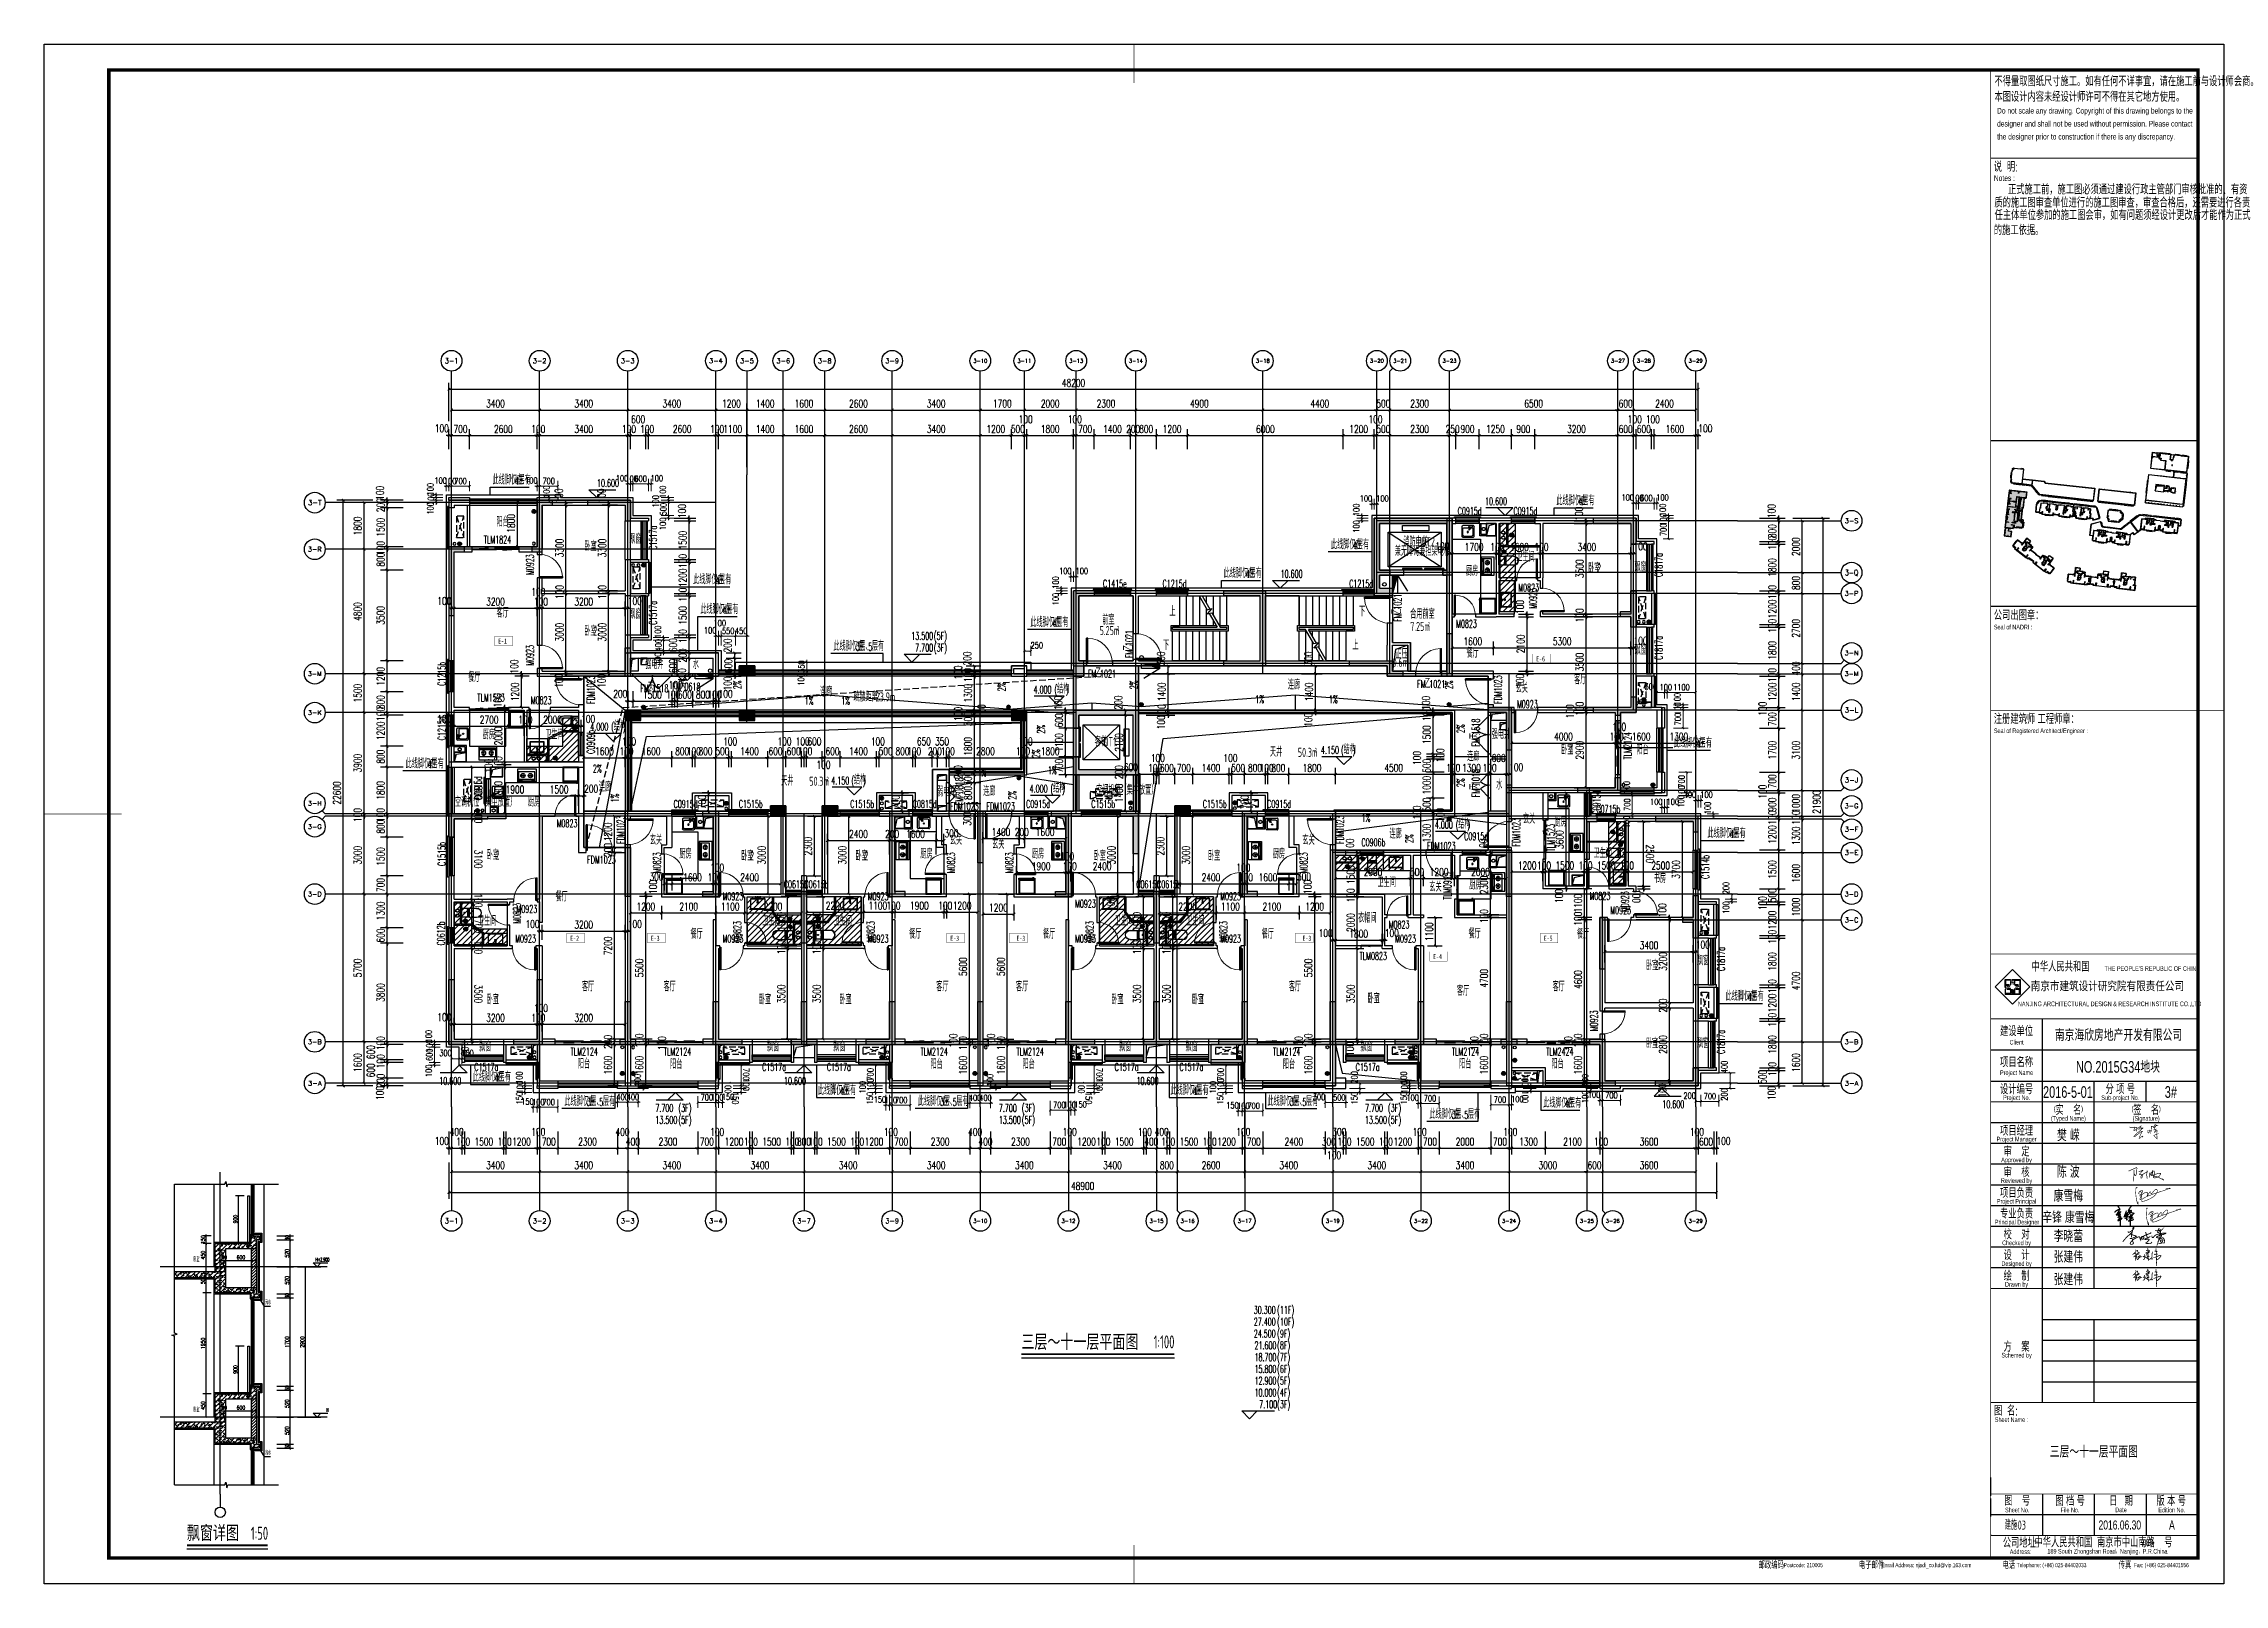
# Model space of a CAD drawing. Extents: x -59851 to 653804, y -249523 to 437614.
# Drawn here: x -59851 to 24284, y 47477 to 106912 of the extents above; entities that cross this region are included whole.
import ezdxf
from ezdxf.enums import TextEntityAlignment as Align

# ---------------------------------------------------------------- set-up
doc = ezdxf.new("R2010")
doc.units = 0
doc.header["$LTSCALE"] = 1000
doc.header["$MEASUREMENT"] = 0
for name, pattern in [('2015G34小桃园地块总图20160503$0$DASH', [0.35, 0.25, -0.1]), ('CONTINOUS', [0]), ('DASH', [0.35, 0.25, -0.1]), ('PS', [3200, 1500, -200, 1500])]:
    doc.linetypes.add(name, pattern=pattern)
for name, color, linetype in [('-消防立管', 1, 'Continuous'), ('1#内审修改版_1_1_2236$0$LABEL_PM', 7, 'Continuous'), ('2015G34小桃园地块总图20160503$0$16.04.01 1#2#更新屋顶平面_t3$0$ROOF', 4, 'Continuous'), ('2015G34小桃园地块总图20160503$0$A-Stair', 142, 'Continuous'), ('2015G34小桃园地块总图20160503$0$A-烟气道', 105, 'Continuous'), ('2015G34小桃园地块总图20160503$0$WINDOW', 4, 'Continuous'), ('_S-YS(雨水管)', 3, 'Continuous'), ('_S-空调立管', 7, 'Continuous'), ('A-EVTR', 5, 'Continuous'), ('A-Lvtry（卫生间）', 5, 'Continuous'), ('A-Lvtry（厨房）', 5, 'CONTINOUS'), ('A-外装饰线脚', 7, 'Continuous'), ('A-洞口', 105, 'Continuous'), ('A-烟气道', 105, 'Continuous'), ('A-疏散距离', 105, 'DASH'), ('A-看线', 105, 'Continuous'), ('A-空调室外机', 5, 'DASH'), ('A-第三道尺寸线', 105, 'Continuous'), ('A-线脚看线', 9, 'Continuous'), ('A-降板区域', 251, 'Continuous'), ('AD-NAME-ROOM', 9, 'Continuous'), ('AE-FLOR', 151, 'Continuous'), ('AXIS', 3, 'Continuous'), ('AXIS_TEXT', 7, 'Continuous'), ('DIM_ELEV', 3, 'Continuous'), ('DIM_LEAD', 3, 'Continuous'), ('DIM_SYMB', 3, 'Continuous'), ('DOOR_FIRE', 4, 'Continuous'), ('DOOR_FIRE_TEXT', 7, 'Continuous'), ('DOTE', 16, 'Continuous'), ('LABEL_FIXBOX_PM', 7, 'Continuous'), ('LABEL_FIXTXT_PM', 3, 'Continuous'), ('LABEL_PM', 7, 'Continuous'), ('LABEL_TXT_PM', 1, 'Continuous'), ('mianji', 6, 'Continuous'), ('NL', 5, 'Continuous'), ('PS', 6, 'PS'), ('PUB_HATCH', 8, 'Continuous'), ('PUB_TEXT', 7, 'Continuous'), ('STAIR', 5, 'Continuous'), ('WALL', 2, 'Continuous'), ('WINDOW', 4, 'Continuous'), ('WINDOW_TEXT', 7, 'Continuous'), ('ys', 154, 'Continuous'), ('剖面构造层', 7, 'Continuous'), ('剪力墙', 6, 'Continuous'), ('户型标示', 7, 'Continuous'), ('栏杆', 142, 'Continuous'), ('电子签名', 7, 'Continuous')]:
    doc.layers.add(name, color=color, linetype=linetype)
for name, color, linetype, plot in [('_S-PS(排水管)', 255, 'Continuous', False), ('A-area(算全面积)', 21, 'Continuous', False), ('A-area(算半面积)', 23, 'Continuous', False)]:
    doc.layers.add(name, color=color, linetype=linetype, plot=plot)
doc.layers.add('A-第四道尺寸线(线脚尺寸)', color=105, linetype='Continuous', lineweight=5)
doc.styles.add('2015G34小桃园地块总图20160503$0$16.04.01 1#2#更新屋顶平面_t3$0$HB-NORM-35M', font='', dxfattribs={"width": 0.8})
doc.styles.add('2015G34小桃园地块总图20160503$0$Standard', font='gbenor.shx', dxfattribs={"bigfont": 'gbcbig.shx'})
doc.styles.add('_TCH_AXIS', font='COMPLEX', dxfattribs={"bigfont": 'GBCBIG'})
doc.styles.add('_TCH_DIM', font='SIMPLEX.shx', dxfattribs={"width": 0.7, "bigfont": 'GBCBIG.shx'})
doc.styles.add('_TCH_DIM_T3', font='SIMPLEX.shx', dxfattribs={"width": 0.705882, "bigfont": 'GBCBIG.shx'})
doc.styles.add('_TCH_WINDOW', font='SIMPLEX.shx', dxfattribs={"width": 0.7, "height": 3.5, "bigfont": 'GBCBIG.shx'})
doc.styles.add('COMPLEX', font='COMPLEX')
doc.styles.add('LABEL_FIXBOX_PM', font='simhei.ttf', dxfattribs={"width": 0.8})
doc.styles.add('LABEL_FIXTXT_PM', font='pm_njadri_r.shx', dxfattribs={"width": 0.7, "bigfont": 'pm_njadri_hztxt.shx'})
doc.styles.add('LABEL_TXT_PM', font='pm_njadri_romans1.shx', dxfattribs={"width": 0.7, "bigfont": 'pm_njadri_hztxt.shx'})
doc.styles.get("Standard").update_dxf_attribs({"font": 'gbenor.shx', "width": 0.7, "bigfont": 'gbcbig.shx'})
doc.styles.add('黑体', font='simhei.ttf', dxfattribs={"width": 0.7})
doc.styles.get('2015G34小桃园地块总图20160503$0$16.04.01 1#2#更新屋顶平面_t3$0$HB-NORM-35M').set_extended_font_data('SimSun')
doc.dimstyles.new('_TCH_ARCH&&100', dxfattribs={"dimtxt": 297.5, "dimasz": 100, "dimexe": 250, "dimexo": 300, "dimgap": 100, "dimtad": 1, "dimdec": 0, "dimzin": 0, "dimdsep": 46, "dimtxsty": '_TCH_DIM_T3', "dimblk": 'ARCHTICK', "dimcen": 0.09, "dimclrt": 7, "dimazin": 2, "dimtfac": 1, "dimtdec": 0, "dimtix": 1, "dimtmove": 2, "dimatfit": 3, "dimfxl": 0, "dimtolj": 1, "dimtzin": 0, "dimarcsym": 0})
doc.dimstyles.new('_TCH_ARCH&&25', dxfattribs={"dimtxt": 74.375, "dimasz": 25, "dimexe": 62.5, "dimexo": 75, "dimgap": 25, "dimtad": 1, "dimdec": 0, "dimzin": 0, "dimdsep": 46, "dimtxsty": '_TCH_DIM_T3', "dimblk": 'ARCHTICK', "dimcen": 0.09, "dimclrt": 7, "dimazin": 2, "dimtfac": 1, "dimtdec": 0, "dimtix": 1, "dimtmove": 2, "dimatfit": 3, "dimfxl": 0, "dimtolj": 1, "dimtzin": 0, "dimarcsym": 0})
doc.dimstyles.new('_TCH_ARCH&&80', dxfattribs={"dimtxt": 238, "dimasz": 80, "dimexe": 200, "dimexo": 240, "dimgap": 80, "dimtad": 1, "dimdec": 0, "dimzin": 0, "dimdsep": 46, "dimtxsty": '_TCH_DIM_T3', "dimblk": 'ARCHTICK', "dimcen": 0.09, "dimclrt": 7, "dimazin": 2, "dimtfac": 1, "dimtdec": 0, "dimtix": 1, "dimtmove": 2, "dimatfit": 3, "dimfxl": 0, "dimtolj": 1, "dimtzin": 0, "dimarcsym": 0})
pattern_1 = [(0, (-730.89111, -636.81473), (0.078125, 0.15625), [0, -0.15625])]

msp = doc.modelspace()

# ---------------------------------------------------------------- texts
at = {"layer": 'A-疏散距离', "linetype": 'ByBlock', "width": 0.7}
for s, height, p in [('疏散距离：', 337.59, (-28609, 81538)), ('23.9m', 350, (-27748.9, 81538))]:
    msp.add_text(s, height=height, dxfattribs=at).set_placement(p)
at = {"layer": 'LABEL_TXT_PM', "style": 'LABEL_TXT_PM', "width": 0.7}
msp.add_text('三层～十一层平面图', height=450, dxfattribs=at).set_placement((19248.9, 52615.5), align=Align.MIDDLE)
at = {"layer": 'PUB_TEXT'}
for s, height, style, width, p in [('此线脚仅在', 337.59, '_TCH_DIM', 0.7, (-10182.3, 87410.7)), ('4', 297.5, '_TCH_DIM', 0.494118, (-9322.2, 87410.7)), ('层有', 337.59, '_TCH_DIM', 0.7, (-9182.2, 87410.7)), ('此线脚仅在', 337.59, '_TCH_DIM', 0.7, (-14323.8, 86308.1)), ('层有', 337.59, '_TCH_DIM', 0.7, (-13323.7, 86308.1)), ('此线脚仅在', 337.59, '_TCH_DIM', 0.7, (-34792.7, 86063.4)), ('4', 297.5, '_TCH_DIM', 0.494118, (-33932.6, 86063.4)), ('层有', 337.59, '_TCH_DIM', 0.7, (-33792.6, 86063.4)), ('4', 297.5, '_TCH_DIM', 0.494118, (-13463.7, 86308.1)), ('10.600', 297.5, '_TCH_DIM', 0.494118, (-12127.9, 86310.7)), ('此线脚仅在', 337.59, '_TCH_DIM', 0.7, (-34516.5, 84916.8)), ('4', 297.5, '_TCH_DIM', 0.494118, (-33656.4, 84916.8)), ('层有', 337.59, '_TCH_DIM', 0.7, (-33516.4, 84916.8)), ('13.500', 297.5, '_TCH_DIM', 0.494118, (-26377.9, 83915.7)), ('(5F)', 297.5, '_TCH_DIM', 0.494118, (-25505.9, 83915.7)), ('此线脚仅在', 337.59, '_TCH_DIM', 0.7, (-21782.3, 84410.7)), ('4', 297.5, '_TCH_DIM', 0.494118, (-20922.2, 84410.7)), ('层有', 337.59, '_TCH_DIM', 0.7, (-20782.2, 84410.7)), ('此线脚仅在', 337.59, '_TCH_DIM', 0.7, (-29379.2, 83494.7)), ('3', 297.5, '_TCH_DIM', 0.494118, (-28519.1, 83494.7)), ('层、', 337.59, '_TCH_DIM', 0.7, (-28379.1, 83494.7)), ('5', 297.5, '_TCH_DIM', 0.494118, (-28035, 83494.7)), ('层有', 337.59, '_TCH_DIM', 0.7, (-27895, 83494.7)), ('7.700', 297.5, '_TCH_DIM', 0.494118, (-26223.9, 83460.7)), ('(3F)', 297.5, '_TCH_DIM', 0.494118, (-25505.9, 83460.7)), ('1%', 297.5, '_TCH_DIM', 0.494118, (-30484.7, 81414.8)), ('1%', 297.5, '_TCH_DIM', 0.494118, (-29080.7, 81414.8)), ('1%', 297.5, '_TCH_DIM', 0.494118, (-13100.5, 81473.4)), ('1%', 297.5, '_TCH_DIM', 0.494118, (-10264.9, 81473.4)), ('1%', 297.5, '_TCH_DIM', 0.494118, (-23814.3, 78641.4)), ('1%', 297.5, '_TCH_DIM', 0.494118, (-21103.2, 78730.8)), ('4', 297.5, '_TCH_DIM', 0.494118, (5902.1, 69992.1)), ('层有', 337.59, '_TCH_DIM', 0.7, (6042.1, 69992.1)), ('10.600', 297.5, '_TCH_DIM', 0.494118, (-17686.5, 66750.7)), ('此线脚仅在', 337.59, '_TCH_DIM', 0.7, (-16376.4, 66362.3)), ('4', 297.5, '_TCH_DIM', 0.494118, (-15516.3, 66362.3)), ('层有', 337.59, '_TCH_DIM', 0.7, (-15376.3, 66362.3)), ('7.700', 297.5, '_TCH_DIM', 0.494118, (-36249.4, 65700.7)), ('(3F)', 297.5, '_TCH_DIM', 0.494118, (-35362.7, 65700.7)), ('7.700', 297.5, '_TCH_DIM', 0.494118, (-22997.2, 65700.7)), ('(3F)', 297.5, '_TCH_DIM', 0.494118, (-22110.5, 65700.7)), ('此线脚仅在', 337.59, '_TCH_DIM', 0.7, (-12632.6, 65937.9)), ('3', 297.5, '_TCH_DIM', 0.494118, (-11772.5, 65937.9)), ('层、', 337.59, '_TCH_DIM', 0.7, (-11632.5, 65937.9)), ('5', 297.5, '_TCH_DIM', 0.494118, (-11288.5, 65937.9)), ('7.700', 297.5, '_TCH_DIM', 0.494118, (-8871.1, 65700.7)), ('(3F)', 297.5, '_TCH_DIM', 0.494118, (-7984.4, 65700.7)), ('此线脚仅在', 337.59, '_TCH_DIM', 0.7, (-6385, 65439.4)), ('3', 297.5, '_TCH_DIM', 0.494118, (-5524.9, 65439.4)), ('层、', 337.59, '_TCH_DIM', 0.7, (-5384.9, 65439.4)), ('5', 297.5, '_TCH_DIM', 0.494118, (-5040.9, 65439.4)), ('13.500', 297.5, '_TCH_DIM', 0.494118, (-36249.4, 65245.7)), ('(5F)', 297.5, '_TCH_DIM', 0.494118, (-35362.7, 65245.7)), ('13.500', 297.5, '_TCH_DIM', 0.494118, (-22997.2, 65245.7)), ('(5F)', 297.5, '_TCH_DIM', 0.494118, (-22110.5, 65245.7)), ('13.500', 297.5, '_TCH_DIM', 0.494118, (-8871.1, 65245.7)), ('(5F)', 297.5, '_TCH_DIM', 0.494118, (-7984.4, 65245.7)), ('30.300', 297.5, '_TCH_DIM', 0.494118, (-13162.3, 57912.5)), ('(11F)', 297.5, '_TCH_DIM', 0.494118, (-12262.3, 57912.5)), ('27.400', 297.5, '_TCH_DIM', 0.494118, (-13162.3, 57457.5)), ('24.500', 297.5, '_TCH_DIM', 0.494118, (-13162.3, 57002.5)), ('(10F)', 297.5, '_TCH_DIM', 0.494118, (-12262.3, 57457.5)), ('(9F)', 297.5, '_TCH_DIM', 0.494118, (-12262.3, 57002.5)), ('三层～十一层平面图', 525.74, '黑体', 0.7, (-22128.8, 56580.8)), ('21.600', 297.5, '_TCH_DIM', 0.494118, (-13134.3, 56547.5)), ('18.700', 297.5, '_TCH_DIM', 0.494118, (-13134.3, 56092.5)), ('(8F)', 297.5, '_TCH_DIM', 0.494118, (-12262.3, 56547.5)), ('(7F)', 297.5, '_TCH_DIM', 0.494118, (-12262.3, 56092.5)), ('15.800', 297.5, '_TCH_DIM', 0.494118, (-13134.3, 55637.5)), ('(6F)', 297.5, '_TCH_DIM', 0.494118, (-12262.3, 55637.5)), ('(5F)', 297.5, '_TCH_DIM', 0.494118, (-12262.3, 55182.5)), ('12.900', 297.5, '_TCH_DIM', 0.494118, (-13134.3, 55182.5)), ('10.000', 297.5, '_TCH_DIM', 0.494118, (-13134.3, 54727.5)), ('(4F)', 297.5, '_TCH_DIM', 0.494118, (-12262.3, 54727.5)), ('7.100', 297.5, '_TCH_DIM', 0.494118, (-12952.3, 54272.5)), ('(3F)', 297.5, '_TCH_DIM', 0.494118, (-12262.3, 54272.5)), ('飘窗详图', 525.74, '黑体', 0.7, (-54323.1, 49209.8))]:
    msp.add_text(s, height=height, dxfattribs=dict(at, style=style, width=width)).set_placement(p)
at = {"layer": 'PUB_TEXT', "style": '_TCH_DIM', "width": 0.494118}
for p in [(-32938.9, 82006.4), (-22741.7, 81927.7), (-17642.9, 82006.4), (-21218.2, 80295.3), (-21420.5, 79350.1)]:
    msp.add_text('2%', height=297.5, rotation=90, dxfattribs=at).set_placement(p)
at = {"layer": 'PUB_TEXT', "width": 0.7}
for s, height, p in [('卧室', 337.59, (-19341, 75401.8)), ('卧室', 337.59, (-14929.6, 75401.8)), ('厨房', 337.59, (-12427.4, 75481.7)), ('餐厅', 337.59, (-12858.4, 72388.3)), ('客厅', 337.59, (-11810.1, 70359.8)), ('卧室', 337.59, (-18660.2, 69860.3)), ('1', 350, (-18316.1, 69860.3)), ('卧室', 337.59, (-15552.1, 69860.3)), ('1', 350, (-15208.1, 69860.3)), ('飘窗', 337.59, (-18355.2, 68038.3)), ('飘窗', 337.59, (-15795.4, 68038.3)), ('阳台', 337.59, (-12038.3, 67365)), ('1:100', 500, (-17025.9, 56580.8)), ('1:50', 500, (-51856.3, 49198)), ('建施', 337.59, (15811.7, 49589.6)), ('-03', 350, (16155.7, 49589.6))]:
    msp.add_text(s, height=height, dxfattribs=at).set_placement(p)

# ---------------------------------------------------------------- blocks, each defined once
blk = doc.blocks.new('fdsfdsgfdsgb')
at = {"layer": 'mianji'}
for points in [[(-208608, 137588), (-164208, 137588), (-164208, 135988), (-160408, 135988), (-160408, 146388), (-164608, 146388), (-164608, 147288), (-163408, 147288), (-163408, 150388), (-162808, 150388), (-162808, 157888), (-172908, 157888), (-172908, 155088), (-184508, 155088), (-184508, 151788), (-184108, 151788), (-184108, 152188), (-172408, 152188), (-172408, 151788), (-168508, 151788), (-168508, 145088), (-174408, 145088), (-174408, 146588), (-180008, 146588), (-180008, 146788), (-180608, 146788), (-180608, 143488), (-182008, 143488), (-182008, 146588), (-189308, 146588), (-189308, 148188), (-189958, 148188), (-189958, 146588), (-193608, 146588), (-193608, 146788), (-194208, 146788), (-194208, 143488), (-195608, 143488), (-195608, 146788), (-196208, 146788), (-196208, 146588), (-201808, 146588), (-201808, 145188), (-203408, 145188), (-203408, 151788), (-198208, 151788), (-198208, 152688), (-201608, 152688), (-201608, 158588), (-205208, 158588), (-205208, 156788), (-208608, 156788), (-208608, 148288), (-207208, 148288), (-207208, 146488), (-208608, 146488)], [(-208608, 158588), (-208608, 156788), (-205208, 156788), (-205208, 158588)], [(-184508, 151988), (-186308, 151988), (-186308, 152188), (-186908, 152188), (-186908, 151988), (-196808, 151988), (-196808, 152188), (-197408, 152188), (-197408, 151988), (-198208, 151988), (-198208, 151788), (-203408, 151788), (-203408, 146588), (-201608, 146588), (-201608, 150088), (-201208, 150088), (-201208, 150288), (-197408, 150288), (-197408, 150088), (-196808, 150088), (-196808, 150288), (-186908, 150288), (-186908, 150088), (-186508, 150088), (-186508, 148188), (-189308, 148188), (-189308, 146588), (-184508, 146588)], [(-184508, 151788), (-184508, 150488), (-182008, 150488), (-182008, 152188), (-184108, 152188), (-184108, 151788)], [(-182008, 152188), (-182008, 150388), (-169908, 150388), (-169908, 146588), (-174408, 146588), (-174408, 145088), (-168508, 145088), (-168508, 151788), (-172408, 151788), (-172408, 152188)], [(-184508, 150488), (-184508, 147988), (-182008, 147988), (-182008, 150488)], [(-162808, 150588), (-162808, 150388), (-163408, 150388), (-163408, 147288), (-161808, 147288), (-161808, 150588)], [(-201808, 146588), (-203408, 146588), (-203408, 145188), (-201808, 145188)], [(-205208, 137588), (-205208, 135988), (-198208, 135988), (-198208, 137588)], [(-191608, 137588), (-191608, 135988), (-184608, 135988), (-184608, 137588)], [(-178008, 137588), (-178008, 135988), (-174408, 135988), (-174408, 137588)], [(-164208, 137588), (-171208, 137588), (-171208, 135988), (-164208, 135988)]]:
    blk.add_lwpolyline(points, close=True, dxfattribs=at)
blk = doc.blocks.new('zhouxianssceng0329')
at = {"layer": 'DOTE'}
for p, q in [((-44114, 132090), (-44114, 156469)), ((-40714, 132090), (-40714, 156469)), ((-37314, 132090), (-37314, 156469)), ((-33914, 132090), (-33914, 156469)), ((-32714, 146898), (-32714, 156469)), ((-31314, 140298), (-31314, 156469)), ((-29714, 140298), (-29714, 156469)), ((-27114, 132090), (-27114, 156469)), ((-23714, 132090), (-23714, 156469)), ((-22014, 143398), (-22014, 156469)), ((-20014, 143398), (-20014, 156469)), ((-17714, 143398), (-17714, 156469)), ((-12814, 148798), (-12814, 156469)), ((-8414, 151898), (-8414, 156469)), ((-7914, 148798), (-7914, 156469)), ((-5614, 148798), (-5614, 156469)), ((886, 144298), (886, 156469)), ((1486, 147398), (1486, 156469)), ((3886, 132090), (3886, 156469)), ((-33914, 155398), (-44989, 155398)), ((5501, 154698), (-8414, 154698)), ((-33914, 153598), (-44989, 153598)), ((5501, 152698), (-8414, 152698)), ((5501, 151898), (-20014, 151898)), ((5501, 149198), (-22014, 149198)), ((5501, 148798), (-44989, 148798)), ((-3314, 132090), (-3314, 148798)), ((-20014, 147298), (-44989, 147298)), ((5501, 147398), (-22014, 147398)), ((5501, 144298), (-3314, 144298)), ((-314, 132090), (-314, 144298)), ((-3314, 143398), (-44989, 143398)), ((5501, 143298), (-44989, 143298)), ((-30514, 132090), (-30514, 143398)), ((-20314, 132090), (-20314, 143398)), ((-16914, 132090), (-16914, 143398)), ((-16114, 132090), (-16114, 143398)), ((-13514, 132090), (-13514, 143398)), ((-10114, 132090), (-10114, 143398)), ((-6714, 132090), (-6714, 143398)), ((5501, 143198), (-3314, 143198)), ((5501, 141898), (-10114, 141898)), ((5501, 140298), (-44989, 140298)), ((286, 132090), (286, 140298)), ((5501, 139298), (286, 139298)), ((5501, 134598), (-44989, 134598)), ((5501, 132998), (-44989, 132998))]:
    blk.add_line(p, q, dxfattribs=at)
blk = doc.blocks.new('jgjlq030328')
at = {"layer": 'PUB_HATCH'}
for points in [[(-286535, 28812), (-286535, 29012), (-287135, 29012), (-287135, 27212), (-287335, 27212), (-287335, 27012), (-286935, 27012), (-286935, 28812)], [(-283535, 28212), (-283535, 29012), (-285185, 29012), (-285185, 28812), (-283735, 28812), (-283735, 28212)], [(-254335, 25312), (-254835, 25312), (-254835, 28312), (-251835, 28312), (-251835, 26112), (-252195, 26112), (-252195, 26312), (-252035, 26312), (-252035, 28112), (-254635, 28112), (-254635, 26312), (-254235, 26312), (-254235, 26112), (-254635, 26112), (-254635, 25612), (-254135, 25612), (-254135, 25312)], [(-244735, 27312), (-244735, 28312), (-246385, 28312), (-246385, 28112), (-244935, 28112), (-244935, 27312)], [(-289935, 27212), (-290535, 27212), (-290535, 24562), (-290335, 24562), (-290335, 27012), (-289935, 27012)], [(-266435, 22212), (-266035, 22212), (-266035, 22812), (-266235, 22812), (-266235, 25312), (-265635, 25312), (-265635, 25512), (-266435, 25512), (-266435, 22612)], [(-260635, 25512), (-259035, 25512), (-259035, 22612), (-260635, 22612), (-260635, 22812), (-259235, 22812), (-259235, 25312), (-260635, 25312)], [(-244735, 25512), (-244735, 24112), (-244935, 24112), (-244935, 24512), (-245335, 24512), (-245335, 24712), (-244935, 24712), (-244935, 25512)], [(-251835, 23862), (-251835, 22212), (-252235, 22212), (-252235, 22412), (-252035, 22412), (-252035, 23862)], [(-283535, 23312), (-283535, 22212), (-286035, 22212), (-286035, 22412), (-283735, 22412), (-283735, 23312)], [(-254335, 22212), (-254335, 22612), (-255785, 22612), (-255785, 22812), (-254135, 22812), (-254135, 22412), (-253735, 22412), (-253735, 22212)], [(-279335, 22612), (-278735, 22612), (-278735, 22212), (-279335, 22212)], [(-244735, 20812), (-244735, 21412), (-244935, 21412), (-244935, 21012), (-246385, 21012), (-246385, 20812), (-245535, 20812), (-245535, 20712), (-245335, 20712), (-245335, 20812)], [(-283735, 20512), (-283135, 20512), (-283135, 20912), (-283735, 20912)], [(-279335, 20512), (-278735, 20512), (-278735, 20912), (-279335, 20912)], [(-268835, 20512), (-268235, 20512), (-268235, 20912), (-268835, 20912)], [(-266435, 20212), (-266435, 20912), (-263935, 20912), (-263935, 18412), (-266435, 18412), (-266435, 19112), (-266235, 19112), (-266235, 18612), (-264135, 18612), (-264135, 20712), (-266235, 20712), (-266235, 20212)], [(-249535, 21012), (-249535, 20912), (-249535, 19362), (-249735, 19362), (-249735, 20812), (-250435, 20812), (-250435, 21012), (-249735, 21012)], [(-250435, 16812), (-249535, 16812), (-249535, 18012), (-249735, 18012), (-249735, 17012), (-250435, 17012)], [(-245335, 18312), (-245335, 17712), (-246985, 17712), (-246985, 17912), (-245535, 17912), (-245535, 18312)], [(-290535, 16012), (-290535, 16912), (-288335, 16912), (-288335, 16712), (-290335, 16712), (-290335, 16012)], [(-280735, 13912), (-280335, 13912), (-280335, 16812), (-280735, 16812), (-280735, 17012), (-280135, 17012), (-280135, 13712), (-280335, 13712), (-280735, 13712)], [(-278135, 16812), (-277535, 16812), (-277535, 17212), (-278135, 17212)], [(-276135, 17212), (-275535, 17212), (-275535, 16812), (-276135, 16812)], [(-272935, 13912), (-273335, 13912), (-273335, 16812), (-272785, 16812), (-272785, 17012), (-273535, 17012), (-273535, 13712), (-273335, 13712), (-272935, 13712)], [(-270135, 17012), (-269935, 17012), (-269935, 15012), (-270135, 15012), (-270135, 16812)], [(-267135, 13912), (-266735, 13912), (-266735, 16812), (-267285, 16812), (-267285, 17012), (-266535, 17012), (-266535, 13712), (-266735, 13712), (-267135, 13712)], [(-264635, 17012), (-263935, 17012), (-263935, 15362), (-264135, 15362), (-264135, 16812), (-264635, 16812)], [(-262535, 17212), (-261935, 17212), (-261935, 16812), (-262535, 16812)], [(-259335, 13912), (-259735, 13912), (-259735, 16812), (-259335, 16812), (-259335, 17012), (-259935, 17012), (-259935, 13712), (-259735, 13712), (-259335, 13712)], [(-246235, 16812), (-246735, 16812), (-246735, 15162), (-246535, 15162), (-246535, 16612), (-246235, 16612)], [(-242335, 16212), (-242335, 16812), (-243985, 16812), (-243985, 16612), (-242535, 16612), (-242535, 16212)], [(-283535, 13712), (-283735, 13712), (-283735, 15612), (-283535, 15612), (-283535, 13912)], [(-255935, 15512), (-256535, 15512), (-256535, 13712), (-256335, 13712), (-256335, 15312), (-255935, 15312)], [(-250285, 15512), (-249535, 15512), (-249535, 13712), (-249735, 13712), (-249735, 15312), (-250285, 15312)], [(-276935, 13912), (-276735, 13912), (-276735, 11912), (-276935, 11912), (-276935, 13712)], [(-263335, 13912), (-263135, 13912), (-263135, 11912), (-263335, 11912), (-263335, 13712)], [(-242335, 13762), (-242335, 12112), (-242535, 12112), (-242535, 12712), (-242935, 12712), (-242935, 12912), (-242535, 12912), (-242535, 13762)], [(-246135, 12912), (-245935, 12912), (-245935, 10912), (-246135, 10912), (-246135, 12712)], [(-289935, 8012), (-290535, 8012), (-290535, 10512), (-290335, 10512), (-290335, 8212), (-289935, 8212)], [(-287135, 10512), (-286935, 10512), (-286935, 8012), (-288035, 8012), (-288035, 8212), (-287135, 8212)], [(-283935, 8012), (-283935, 8212), (-283735, 8212), (-283735, 9662), (-283535, 9662), (-283535, 8212), (-283335, 8212), (-283335, 8012)], [(-280335, 9662), (-280135, 9662), (-280135, 8212), (-279235, 8212), (-279235, 8012), (-280335, 8012)], [(-277335, 8012), (-277335, 8212), (-276935, 8212), (-276935, 9662), (-276735, 9662), (-276735, 8212), (-276335, 8212), (-276335, 8012)], [(-273535, 8212), (-273535, 9662), (-273335, 9662), (-273335, 8012), (-274435, 8012), (-274435, 8212)], [(-270335, 8012), (-270335, 8212), (-270135, 8212), (-270135, 9662), (-269935, 9662), (-269935, 8212), (-269735, 8212), (-269735, 8012)], [(-266735, 9662), (-266535, 9662), (-266535, 8212), (-265635, 8212), (-265635, 8012), (-266735, 8012)], [(-263735, 8012), (-263735, 8212), (-263335, 8212), (-263335, 9662), (-263135, 9662), (-263135, 8212), (-262735, 8212), (-262735, 8012)], [(-259935, 8212), (-259935, 9662), (-259735, 9662), (-259735, 8012), (-260835, 8012), (-260835, 8212)], [(-256535, 9662), (-256335, 9662), (-256335, 8212), (-255935, 8212), (-255935, 8012), (-256535, 8012)], [(-253135, 8212), (-253135, 9662), (-252935, 9662), (-252935, 8012), (-254035, 8012), (-254035, 8212)], [(-249935, 8012), (-249935, 8212), (-249735, 8212), (-249735, 9662), (-249535, 9662), (-249535, 8212), (-249335, 8212), (-249335, 8012)], [(-245535, 6412), (-245935, 6412), (-246135, 6412), (-246135, 8012), (-246535, 8012), (-246535, 8212), (-245935, 8212), (-245935, 6612), (-245535, 6612)], [(-242335, 7112), (-242335, 6412), (-243985, 6412), (-243985, 6612), (-242535, 6612), (-242535, 7112)]]:
    blk.add_hatch(color=256, dxfattribs=at).paths.add_polyline_path(points)
at = {"layer": '剪力墙'}
for points in [[(-286535, 28812), (-286535, 29012), (-287135, 29012), (-287135, 27212), (-287335, 27212), (-287335, 27012), (-286935, 27012), (-286935, 28812)], [(-283535, 28212), (-283535, 29012), (-285185, 29012), (-285185, 28812), (-283735, 28812), (-283735, 28212)], [(-254335, 25312), (-254335, 25312), (-254835, 25312), (-254835, 28312), (-251835, 28312), (-251835, 26112), (-252195, 26112), (-252195, 26312), (-252035, 26312), (-252035, 28112), (-254635, 28112), (-254635, 26312), (-254235, 26312), (-254235, 26112), (-254635, 26112), (-254635, 25612), (-254135, 25612), (-254135, 25312), (-254135, 25312)], [(-244735, 27312), (-244735, 28312), (-246385, 28312), (-246385, 28112), (-244935, 28112), (-244935, 27312)], [(-289935, 27212), (-290535, 27212), (-290535, 24562), (-290335, 24562), (-290335, 27012), (-289935, 27012)], [(-266435, 22212), (-266035, 22212), (-266035, 22812), (-266235, 22812), (-266235, 25312), (-265635, 25312), (-265635, 25512), (-266435, 25512), (-266435, 22612)], [(-260635, 25512), (-259035, 25512), (-259035, 22612), (-260635, 22612), (-260635, 22812), (-259235, 22812), (-259235, 25312), (-260635, 25312)], [(-244735, 25512), (-244735, 24112), (-244935, 24112), (-244935, 24512), (-245335, 24512), (-245335, 24712), (-244935, 24712), (-244935, 25512)], [(-251835, 23862), (-251835, 22212), (-252235, 22212), (-252235, 22412), (-252035, 22412), (-252035, 23862)], [(-283535, 23312), (-283535, 22212), (-286035, 22212), (-286035, 22412), (-283735, 22412), (-283735, 23312)], [(-254335, 22212), (-254335, 22612), (-255785, 22612), (-255785, 22812), (-254135, 22812), (-254135, 22412), (-253735, 22412), (-253735, 22212)], [(-279335, 22612), (-278735, 22612), (-278735, 22212), (-279335, 22212)], [(-244735, 20812), (-244735, 21412), (-244935, 21412), (-244935, 21012), (-246385, 21012), (-246385, 20812), (-245535, 20812), (-245535, 20712), (-245335, 20712), (-245335, 20812)], [(-283735, 20512), (-283135, 20512), (-283135, 20912), (-283735, 20912)], [(-279335, 20512), (-278735, 20512), (-278735, 20912), (-279335, 20912)], [(-268835, 20512), (-268235, 20512), (-268235, 20912), (-268835, 20912)], [(-266435, 20212), (-266435, 20912), (-263935, 20912), (-263935, 18412), (-266435, 18412), (-266435, 19112), (-266235, 19112), (-266235, 18612), (-264135, 18612), (-264135, 20712), (-266235, 20712), (-266235, 20212)], [(-249535, 21012), (-249535, 20912), (-249535, 19362), (-249735, 19362), (-249735, 20812), (-250435, 20812), (-250435, 21012), (-249735, 21012)], [(-250435, 16812), (-249535, 16812), (-249535, 18012), (-249735, 18012), (-249735, 17012), (-250435, 17012)], [(-245335, 18312), (-245335, 17712), (-246985, 17712), (-246985, 17912), (-245535, 17912), (-245535, 18312)], [(-290535, 16012), (-290535, 16912), (-288335, 16912), (-288335, 16712), (-290335, 16712), (-290335, 16012)], [(-280735, 13912), (-280335, 13912), (-280335, 16812), (-280735, 16812), (-280735, 17012), (-280135, 17012), (-280135, 13712), (-280335, 13712), (-280735, 13712)], [(-278135, 16812), (-277535, 16812), (-277535, 17212), (-278135, 17212)], [(-276135, 17212), (-275535, 17212), (-275535, 16812), (-276135, 16812)], [(-272935, 13912), (-273335, 13912), (-273335, 16812), (-272785, 16812), (-272785, 17012), (-273535, 17012), (-273535, 13712), (-273335, 13712), (-272935, 13712)], [(-270135, 17012), (-269935, 17012), (-269935, 15012), (-270135, 15012), (-270135, 16812)], [(-267135, 13912), (-266735, 13912), (-266735, 16812), (-267285, 16812), (-267285, 17012), (-266535, 17012), (-266535, 13712), (-266735, 13712), (-267135, 13712)], [(-264635, 17012), (-263935, 17012), (-263935, 15362), (-264135, 15362), (-264135, 16812), (-264635, 16812)], [(-262535, 17212), (-261935, 17212), (-261935, 16812), (-262535, 16812)], [(-259335, 13912), (-259735, 13912), (-259735, 16812), (-259335, 16812), (-259335, 17012), (-259935, 17012), (-259935, 13712), (-259735, 13712), (-259335, 13712)], [(-246235, 16812), (-246735, 16812), (-246735, 15162), (-246535, 15162), (-246535, 16612), (-246235, 16612)], [(-242335, 16212), (-242335, 16812), (-243985, 16812), (-243985, 16612), (-242535, 16612), (-242535, 16212)], [(-283535, 13712), (-283735, 13712), (-283735, 15612), (-283535, 15612), (-283535, 13912)], [(-255935, 15512), (-256535, 15512), (-256535, 13712), (-256335, 13712), (-256335, 15312), (-255935, 15312)], [(-250285, 15512), (-249535, 15512), (-249535, 13712), (-249735, 13712), (-249735, 15312), (-250285, 15312)], [(-276935, 13912), (-276735, 13912), (-276735, 11912), (-276935, 11912), (-276935, 13712)], [(-263335, 13912), (-263135, 13912), (-263135, 11912), (-263335, 11912), (-263335, 13712)], [(-242335, 13762), (-242335, 12112), (-242535, 12112), (-242535, 12712), (-242935, 12712), (-242935, 12912), (-242535, 12912), (-242535, 13762)], [(-246135, 12912), (-245935, 12912), (-245935, 10912), (-246135, 10912), (-246135, 12712)], [(-289935, 8012), (-290535, 8012), (-290535, 10512), (-290335, 10512), (-290335, 8212), (-289935, 8212)], [(-287135, 10512), (-286935, 10512), (-286935, 8012), (-288035, 8012), (-288035, 8212), (-287135, 8212)], [(-280335, 9662), (-280135, 9662), (-280135, 8212), (-279235, 8212), (-279235, 8012), (-280335, 8012)], [(-273535, 8212), (-273535, 9662), (-273335, 9662), (-273335, 8012), (-274435, 8012), (-274435, 8212)], [(-266735, 9662), (-266535, 9662), (-266535, 8212), (-265635, 8212), (-265635, 8012), (-266735, 8012)], [(-259935, 8212), (-259935, 9662), (-259735, 9662), (-259735, 8012), (-260835, 8012), (-260835, 8212)], [(-256535, 9662), (-256335, 9662), (-256335, 8212), (-255935, 8212), (-255935, 8012), (-256535, 8012)], [(-253135, 8212), (-253135, 9662), (-252935, 9662), (-252935, 8012), (-254035, 8012), (-254035, 8212)], [(-245535, 6412), (-245935, 6412), (-246135, 6412), (-246135, 8012), (-246535, 8012), (-246535, 8212), (-245935, 8212), (-245935, 6612), (-245535, 6612)], [(-242335, 7112), (-242335, 6412), (-243985, 6412), (-243985, 6612), (-242535, 6612), (-242535, 7112)]]:
    blk.add_lwpolyline(points, close=True, dxfattribs=at)
for points in [[(-287135, 27012), (-287135, 27012)], [(-259035, 25312), (-259035, 25312)], [(-259035, 22812), (-259035, 22812)], [(-279135, 22212), (-279135, 22212)], [(-283535, 20512), (-283535, 20512)], [(-279135, 20512), (-279135, 20512)], [(-268635, 20512), (-268635, 20512)], [(-249735, 21012), (-249735, 21012)], [(-277935, 16812), (-277935, 16812)], [(-275935, 16812), (-275935, 16812)], [(-270135, 16812), (-270135, 16812)], [(-262335, 16812), (-262335, 16812)], [(-283535, 13912), (-283535, 13912)], [(-276935, 13712), (-276935, 13712)], [(-263335, 13712), (-263335, 13712)], [(-246135, 12712), (-246135, 12712)], [(-283935, 8012), (-283935, 8212), (-283735, 8212), (-283735, 9662), (-283535, 9662), (-283535, 8212), (-283335, 8212), (-283335, 8012), (-283935, 8012), (-283535, 8012)], [(-277335, 8012), (-277335, 8212), (-276935, 8212), (-276935, 9662), (-276735, 9662), (-276735, 8212), (-276335, 8212), (-276335, 8012), (-277335, 8012), (-276735, 8012)], [(-270335, 8012), (-270335, 8212), (-270135, 8212), (-270135, 9662), (-269935, 9662), (-269935, 8212), (-269735, 8212), (-269735, 8012), (-270335, 8012), (-269935, 8012)], [(-263735, 8012), (-263735, 8212), (-263335, 8212), (-263335, 9662), (-263135, 9662), (-263135, 8212), (-262735, 8212), (-262735, 8012), (-263735, 8012), (-263135, 8012)], [(-249935, 8012), (-249935, 8212), (-249735, 8212), (-249735, 9662), (-249535, 9662), (-249535, 8212), (-249335, 8212), (-249335, 8012), (-249935, 8012), (-249535, 8012)], [(-286935, 8212), (-286935, 8212)], [(-280335, 8212), (-280335, 8212)], [(-273335, 8212), (-273335, 8212)], [(-266735, 8212), (-266735, 8212)], [(-259735, 8212), (-259735, 8212)], [(-256535, 8212), (-256535, 8212)], [(-252935, 8212), (-252935, 8212)]]:
    blk.add_lwpolyline(points, dxfattribs=at)
blk = doc.blocks.new('ktswaj')
at = {"linetype": 'DASH'}
blk.add_lwpolyline([(15990, 179083), (15990, 178253), (16268, 178253), (16268, 179083)], close=True, dxfattribs=at)
for points in [[(15990, 179083), (16268, 178253)], [(15990, 178253), (16268, 179083)]]:
    blk.add_lwpolyline(points, dxfattribs=at)
blk = doc.blocks.new('zt1')
at = {"layer": 'A-Lvtry（卫生间）', "linetype": 'Continuous'}
for p, q in [((-700, 0), (0, 0)), ((-700, -500), (-700, 0)), ((0, 0), (0, -500)), ((0, -500), (-700, -500))]:
    blk.add_line(p, q, dxfattribs=at)
at = {"layer": 'A-Lvtry（卫生间）'}
for p, q in [((-673, -113), (-673, -456)), ((-51, -113), (-673, -113)), ((-673, -400), (-51, -400)), ((-673, -456), (-51, -456)), ((-641, -422), (-641, -434)), ((-566, -432), (-630, -432)), ((-630, -432), (-630, -448)), ((-630, -448), (-566, -448)), ((-566, -448), (-566, -432)), ((-549, -423), (-549, -434)), ((-168, -422), (-168, -434)), ((-157, -432), (-157, -448)), ((-93, -432), (-157, -432)), ((-157, -448), (-93, -448)), ((-93, -448), (-93, -432)), ((-76, -423), (-76, -434)), ((-51, -456), (-51, -113))]:
    blk.add_line(p, q, dxfattribs=at)
for points in [[(-549, -423, 0.259034), (-551, -420, 0.076276), (-563, -415, 0.036515), (-576, -412, 0.026615), (-595, -411, 0.026615), (-614, -412, 0.036515), (-627, -415, 0.076276), (-639, -420, 0.259034), (-641, -423, 0.078462), (-641, -424, 0.056762)], [(-549, -434, 0.259034), (-551, -430, 0.076276), (-563, -425, 0.036515), (-576, -423, 0.026615), (-595, -422, 0.026615), (-614, -423, 0.036515), (-627, -425, 0.076276), (-639, -430, 0.259034), (-641, -434, 0.259034), (-639, -437, 0.056762), (-630, -441, 0.036515)], [(-566, -443, 0.008736), (-563, -442, 0.076276), (-551, -437, 0.259034), (-549, -434, 0.259034)], [(-76, -423, 0.259034), (-78, -420, 0.076276), (-90, -415, 0.036515), (-103, -412, 0.026615), (-122, -411, 0.026615), (-141, -412, 0.036515), (-154, -415, 0.076276), (-166, -420, 0.259034), (-168, -423, 0.078462), (-168, -424, 0.056762)], [(-76, -434, 0.259034), (-78, -430, 0.076276), (-90, -425, 0.036515), (-103, -423, 0.026615), (-122, -422, 0.026615), (-141, -423, 0.036515), (-154, -425, 0.076276), (-166, -430, 0.259034), (-168, -434, 0.259034), (-166, -437, 0.056762), (-157, -441, 0.036515)], [(-93, -443, 0.008736), (-90, -442, 0.076276), (-78, -437, 0.259034), (-76, -434, 0.259034)]]:
    blk.add_lwpolyline(points, format="xyb", dxfattribs=at)
at = {"layer": 'A-Lvtry（卫生间）', "linetype": 'Continuous'}
for centre, radius in [((-508, -259), 82.5), ((-508, -259), 31.6), ((-216, -259), 82.5), ((-216, -259), 31.6)]:
    blk.add_circle(centre, radius, dxfattribs=at)
at = {"layer": 'A-Lvtry（卫生间）', "width": 0.8, "flags": 9}
for tag in ['YSIZE', 'XSIZE']:
    blk.add_attdef(tag, (-350, 0), '', height=0.5, dxfattribs=at)
blk = doc.blocks.new('t4')
at = {"layer": 'A-Lvtry（卫生间）'}
for p, q in [((3876515, 2551820), (3876515, 2552229)), ((3876545, 2552260), (3876931, 2552260)), ((3876545, 2552145), (3876545, 2551880)), ((3876820, 2552206), (3876606, 2552206)), ((3876606, 2551820), (3876820, 2551820)), ((3876790, 2552072), (3876875, 2552142)), ((3876800, 2552055), (3876790, 2552072)), ((3876903, 2552093), (3876800, 2552055)), ((3876881, 2551880), (3876881, 2552085)), ((3876914, 2552122), (3876906, 2552136)), ((3876962, 2552229), (3876962, 2551820)), ((3876931, 2551789), (3876545, 2551789))]:
    blk.add_line(p, q, dxfattribs=at)
for centre, major_axis, start_param, end_param in [((3876545, 2552229), (-21.6, 21.6), -0.785398, 0.785398), ((3876545, 2551820), (21.6, 21.6), 2.356194, 3.926991), ((3876606, 2552145), (-43.1, 43.1), -0.785398, 0.785398), ((3876606, 2551880), (-43.1, 43.1), 0.785398, 2.356194), ((3876713, 2552013), (18, 18), 6.283185283897186, 12.56637059107677), ((3876820, 2552145), (43.1, 43.1), 5.497787, 7.068583), ((3876820, 2551880), (-43.1, 43.1), 2.356194, 3.926991), ((3876888, 2552126), (14.4, 14.4), 6.021386, 7.757331), ((3876911, 2552185), (-14.4, 14.4), 4.712389, 10.995574), ((3876911, 2552063), (14.4, 14.4), 6.283185283893945, 12.56637059107353), ((3876896, 2552112), (-14.4, 14.4), 2.714645, 4.45059), ((3876931, 2552229), (-21.6, 21.6), 3.926991, 5.497787), ((3876931, 2551820), (-21.6, 21.6), 2.356194, 3.926991)]:
    blk.add_ellipse(centre, major_axis=major_axis, ratio=1, start_param=start_param, end_param=end_param, dxfattribs=at)
blk = doc.blocks.new('BX1')
at = {"layer": 'A-Lvtry（卫生间）'}
for p, q in [((-560, 8), (-608, 8)), ((-608, 8), (-608, -608)), ((-560, -608), (-560, 8)), ((0, 0), (-560, 0)), ((0, -600), (0, 0)), ((-631, -564), (-631, -520)), ((-631, -520), (-608, -520)), ((-608, -564), (-631, -564)), ((-608, -520), (-608, -564)), ((-608, -608), (-560, -608)), ((-560, 0), (-560, -600)), ((-560, -600), (0, -600)), ((-24, -24), (-536, -24)), ((-536, -24), (-536, -576)), ((-536, -576), (-24, -576)), ((-24, -576), (-24, -24))]:
    blk.add_line(p, q, dxfattribs=at)
blk = doc.blocks.new('A$C12CE3BE6')
at = {"ltscale": 10}
for p, q in [((220, 412), (160, 412)), ((160, 412), (160, 405)), ((220, 405), (160, 405)), ((180, 469), (200, 469)), ((180, 412), (180, 435)), ((182, 422), (182, 442)), ((197, 442), (182, 442)), ((197, 422), (182, 422)), ((184, 442), (184, 469)), ((187, 412), (187, 422)), ((193, 412), (193, 422)), ((195, 442), (195, 469)), ((197, 422), (197, 442)), ((200, 412), (200, 435)), ((220, 405), (220, 412)), ((285, 469), (265, 469)), ((265, 260), (265, 435)), ((285, 260), (285, 435)), ((330, 412), (390, 412)), ((330, 405), (330, 412)), ((330, 405), (390, 405)), ((370, 469), (350, 469)), ((350, 412), (350, 435)), ((352, 422), (352, 442)), ((352, 442), (367, 442)), ((352, 422), (367, 422)), ((354, 442), (354, 469)), ((357, 412), (357, 422)), ((363, 412), (363, 422)), ((365, 442), (365, 469)), ((367, 422), (367, 442)), ((370, 412), (370, 435)), ((390, 412), (390, 405))]:
    blk.add_line(p, q, dxfattribs=at)
for p, q in [((261, 236), (289, 264)), ((261, 264), (289, 236))]:
    blk.add_line(p, q)
for points in [[(0, 0), (0, 400), (550, 400), (550, 0)], [(10, 10), (10, 390), (540, 390), (540, 10)]]:
    blk.add_lwpolyline(points, close=True)
for points in [[(200, 435), (200, 469), (215, 469), (215, 475), (165, 475), (165, 469), (180, 469), (180, 435)], [(285, 435), (285, 469), (300, 469), (300, 475), (250, 475), (250, 469), (265, 469), (265, 435)], [(370, 435), (370, 469), (385, 469), (385, 475), (335, 475), (335, 469), (350, 469), (350, 435)]]:
    blk.add_lwpolyline(points, dxfattribs=at)
for centre in [(190, 409), (360, 409)]:
    blk.add_circle(centre, 3.5, dxfattribs=at)
for radius in [29.1, 20]:
    blk.add_circle((275, 250), radius)
blk.add_arc((275, 260), 10, 180, 0, dxfattribs=at)
blk = doc.blocks.new('A$C2EEA3612')
at = {"linetype": 'Continuous'}
for p, q in [((-180, 570), (-173, 300)), ((-175, 570), (-168, 300)), ((-173, 300), (-171, 240)), ((-172, 255), (172, 255)), ((-171, 240), (-169, 187)), ((-169, 187), (-166, 19)), ((-163, 295), (163, 295)), ((-163, 290), (163, 290)), ((-146, 0), (146, 0)), ((169, 187), (166, 19)), ((175, 570), (168, 300)), ((171, 240), (169, 187)), ((173, 300), (171, 240)), ((180, 570), (173, 300))]:
    blk.add_line(p, q, dxfattribs=at)
for radius in [20, 15]:
    blk.add_circle((0, 90), radius, dxfattribs=at)
for centre, radius, start, end in [((0, 570), 180, 0, 180), ((0, 570), 175, 0, 180), ((-163, 300), 10, 181.7534, 270), ((-149, 187), 20, 99.85566, 181.7534), ((-163, 300), 5, 181.7534, 270), ((-146, 20), 20, 181.7534, 270), ((0, -673), 893, 80.14434, 99.85566), ((146, 20), 20, 270, 358.2466), ((149, 187), 20, 358.2466, 80.14434), ((163, 300), 5, 270, 358.2466), ((163, 300), 10, 270, 358.2466)]:
    blk.add_arc(centre, radius, start, end, dxfattribs=at)
blk = doc.blocks.new('g3wr')
at = {"color": 251}
blk.add_wipeout([(92376, 176270), (92376, 176416), (92376, 176562), (92382, 176575), (92396, 176582), (92459, 176583), (92576, 176581), (92666, 176589), (92736, 176588), (92946, 176596), (92946, 176591), (93057, 176558), (93057, 176558), (93126, 176416), (93076, 176298), (92946, 176236), (92831, 176244), (92676, 176243), (92576, 176251), (92396, 176250)], dxfattribs=at)
at = {"xscale": -1, "rotation": 270}
blk.add_blockref('A$C2EEA3612', (92376, 176416), dxfattribs=at)
blk = doc.blocks.new('$DorLib2D$00000131')
at = {"color": 0, "linetype": 'Continuous'}
for p, q in [((-0.5, 0.125), (-0.5, 0)), ((0.019, 0.125), (-0.5, 0.125)), ((-0.5, 0), (0.019, 0)), ((-0.024, 0), (0.5, 0)), ((-0.024, -0.125), (-0.024, 0)), ((0.019, 0), (0.019, 0.125)), ((0.15, 0.125), (0.232, 0.197)), ((0.35, 0.125), (0.15, 0.125)), ((0.232, 0.197), (0.232, 0.125)), ((0.5, 0), (0.5, -0.125)), ((-0.35, -0.125), (-0.15, -0.125)), ((-0.232, -0.197), (-0.232, -0.125)), ((-0.15, -0.125), (-0.232, -0.197)), ((0.5, -0.125), (-0.024, -0.125))]:
    blk.add_line(p, q, dxfattribs=at)
blk = doc.blocks.new('$DorLib2D$00000001')
for p, q in [((0.45, 0.975), (0.5, 0.975)), ((0.45, 0), (0.45, 0.975)), ((0.5, 0), (0.5, 0.975)), ((0.5, 0), (0.45, 0))]:
    blk.add_line(p, q)
at = {"lineweight": 13}
blk.add_arc((0.475, 0), 0.975, 91.46928, 180, dxfattribs=at)
blk = doc.blocks.new('$TCHSYS$WIN2D')
for p, q in [((-0.5, 0.5), (0.5, 0.5)), ((-0.5, 0.5), (-0.5, -0.5)), ((0.5, 0.5), (0.5, -0.5)), ((0.5, 0.167), (-0.5, 0.167)), ((0.5, -0.167), (-0.5, -0.167)), ((-0.5, -0.5), (0.5, -0.5))]:
    blk.add_line(p, q)
blk = doc.blocks.new('_ArchTick')
at = {"color": 0, "linetype": 'ByBlock', "const_width": 0.4}
blk.add_lwpolyline([(-0.5, -0.5), (0.5, 0.5)], dxfattribs=at)
blk = doc.blocks.new('*D668')
at = {"layer": 'A-第三道尺寸线', "color": 0, "lineweight": -2, "transparency": 16777216}
for p, q in [((20009, 181435), (20875, 181435)), ((20009, 181335), (20875, 181335)), ((20625, 181435), (20625, 181535)), ((20625, 181335), (20625, 181435)), ((20625, 181335), (20625, 181235))]:
    blk.add_line(p, q, dxfattribs=at)
at = {"layer": 'Defpoints', "color": 0, "transparency": 16777216}
for p in [(19709, 181435), (19709, 181335), (20625, 181435)]:
    blk.add_point(p, dxfattribs=at)
at = {"layer": 'A-第三道尺寸线', "color": 0, "lineweight": -2, "transparency": 16777216, "xscale": 100, "yscale": 100, "zscale": 100}
for p, rotation in [((20625, 181435), 270), ((20625, 181335), 90)]:
    blk.add_blockref('_ArchTick', p, dxfattribs=dict(at, rotation=rotation))
at = {"layer": 'A-第三道尺寸线', "color": 7, "transparency": 16777216, "insert": (20350, 181710), "char_height": 297.5, "attachment_point": 5, "rotation": 90, "style": '_TCH_DIM_T3'}
blk.add_mtext('\\A1;100', dxfattribs=at)
blk = doc.blocks.new('*D669')
at = {"layer": 'A-第三道尺寸线', "color": 0, "lineweight": -2, "transparency": 16777216}
for p, q in [((20009, 181335), (20875, 181335)), ((20625, 178035), (20625, 181335)), ((20009, 178035), (20875, 178035))]:
    blk.add_line(p, q, dxfattribs=at)
at = {"layer": 'Defpoints', "color": 0, "transparency": 16777216}
for p in [(19709, 181335), (20625, 181335), (19709, 178035)]:
    blk.add_point(p, dxfattribs=at)
at = {"layer": 'A-第三道尺寸线', "color": 0, "lineweight": -2, "transparency": 16777216, "xscale": 100, "yscale": 100, "zscale": 100}
for p, rotation in [((20625, 181335), 90), ((20625, 178035), 270)]:
    blk.add_blockref('_ArchTick', p, dxfattribs=dict(at, rotation=rotation))
at = {"layer": 'A-第三道尺寸线', "color": 7, "transparency": 16777216, "insert": (20376, 179685), "char_height": 297.5, "attachment_point": 5, "rotation": 90, "style": '_TCH_DIM_T3'}
blk.add_mtext('\\A1;3300', dxfattribs=at)
blk = doc.blocks.new('*D670')
at = {"layer": 'A-第三道尺寸线', "color": 0, "lineweight": -2, "transparency": 16777216}
for p, q in [((20009, 178035), (20875, 178035)), ((20009, 177935), (20875, 177935)), ((20625, 178035), (20625, 178135)), ((20625, 177935), (20625, 178035)), ((20625, 177935), (20625, 177835))]:
    blk.add_line(p, q, dxfattribs=at)
at = {"layer": 'Defpoints', "color": 0, "transparency": 16777216}
for p in [(19709, 178035), (19709, 177935), (20625, 178035)]:
    blk.add_point(p, dxfattribs=at)
at = {"layer": 'A-第三道尺寸线', "color": 0, "lineweight": -2, "transparency": 16777216, "xscale": 100, "yscale": 100, "zscale": 100}
for p, rotation in [((20625, 178035), 270), ((20625, 177935), 90)]:
    blk.add_blockref('_ArchTick', p, dxfattribs=dict(at, rotation=rotation))
at = {"layer": 'A-第三道尺寸线', "color": 7, "transparency": 16777216, "insert": (20376, 177985), "char_height": 297.5, "attachment_point": 5, "rotation": 90, "style": '_TCH_DIM_T3'}
blk.add_mtext('\\A1;100', dxfattribs=at)
blk = doc.blocks.new('*D671')
at = {"layer": 'A-第三道尺寸线', "color": 0, "lineweight": -2, "transparency": 16777216}
for p, q in [((20009, 177935), (20875, 177935)), ((20625, 174935), (20625, 177935)), ((20009, 174935), (20875, 174935))]:
    blk.add_line(p, q, dxfattribs=at)
at = {"layer": 'Defpoints', "color": 0, "transparency": 16777216}
for p in [(19709, 177935), (20625, 177935), (19709, 174935)]:
    blk.add_point(p, dxfattribs=at)
at = {"layer": 'A-第三道尺寸线', "color": 0, "lineweight": -2, "transparency": 16777216, "xscale": 100, "yscale": 100, "zscale": 100}
for p, rotation in [((20625, 177935), 90), ((20625, 174935), 270)]:
    blk.add_blockref('_ArchTick', p, dxfattribs=dict(at, rotation=rotation))
at = {"layer": 'A-第三道尺寸线', "color": 7, "transparency": 16777216, "insert": (20376, 176435), "char_height": 297.5, "attachment_point": 5, "rotation": 90, "style": '_TCH_DIM_T3'}
blk.add_mtext('\\A1;3000', dxfattribs=at)
blk = doc.blocks.new('*D672')
at = {"layer": 'A-第三道尺寸线', "color": 0, "lineweight": -2, "transparency": 16777216}
for p, q in [((20625, 174935), (20625, 175035)), ((20009, 174935), (20875, 174935)), ((20009, 174835), (20875, 174835)), ((20625, 174835), (20625, 174935)), ((20625, 174835), (20625, 174735))]:
    blk.add_line(p, q, dxfattribs=at)
at = {"layer": 'Defpoints', "color": 0, "transparency": 16777216}
for p in [(19709, 174935), (19709, 174835), (20625, 174935)]:
    blk.add_point(p, dxfattribs=at)
at = {"layer": 'A-第三道尺寸线', "color": 0, "lineweight": -2, "transparency": 16777216, "xscale": 100, "yscale": 100, "zscale": 100}
for p, rotation in [((20625, 174935), 270), ((20625, 174835), 90)]:
    blk.add_blockref('_ArchTick', p, dxfattribs=dict(at, rotation=rotation))
at = {"layer": 'A-第三道尺寸线', "color": 7, "transparency": 16777216, "insert": (20350, 174560), "char_height": 297.5, "attachment_point": 5, "rotation": 90, "style": '_TCH_DIM_T3'}
blk.add_mtext('\\A1;100', dxfattribs=at)
blk = doc.blocks.new('*D673')
at = {"layer": 'A-第三道尺寸线', "color": 0, "lineweight": -2, "transparency": 16777216}
for p, q in [((22909, 177053), (22909, 177617)), ((23009, 177053), (23009, 177617)), ((22909, 177367), (22809, 177367)), ((22909, 177367), (23009, 177367)), ((23009, 177367), (23109, 177367))]:
    blk.add_line(p, q, dxfattribs=at)
at = {"layer": 'Defpoints', "color": 0, "transparency": 16777216}
for p in [(22909, 176753), (23009, 177367), (23009, 176753)]:
    blk.add_point(p, dxfattribs=at)
at = {"layer": 'A-第三道尺寸线', "color": 0, "lineweight": -2, "transparency": 16777216, "xscale": 100, "yscale": 100, "zscale": 100}
blk.add_blockref('_ArchTick', (22909, 177367), dxfattribs=at)
at = {"layer": 'A-第三道尺寸线', "color": 0, "lineweight": -2, "transparency": 16777216, "xscale": 100, "yscale": 100, "zscale": 100, "rotation": 180}
blk.add_blockref('_ArchTick', (23009, 177367), dxfattribs=at)
at = {"layer": 'A-第三道尺寸线', "color": 7, "transparency": 16777216, "insert": (23284, 177642), "char_height": 297.5, "attachment_point": 5, "style": '_TCH_DIM_T3'}
blk.add_mtext('\\A1;100', dxfattribs=at)
blk = doc.blocks.new('*D674')
at = {"layer": 'A-第三道尺寸线', "color": 0, "lineweight": -2, "transparency": 16777216}
for p, q in [((19709, 177053), (19709, 177617)), ((22909, 177053), (22909, 177617)), ((19709, 177367), (22909, 177367))]:
    blk.add_line(p, q, dxfattribs=at)
at = {"layer": 'Defpoints', "color": 0, "transparency": 16777216}
for p in [(19709, 176753), (22909, 177367), (22909, 176753)]:
    blk.add_point(p, dxfattribs=at)
at = {"layer": 'A-第三道尺寸线', "color": 0, "lineweight": -2, "transparency": 16777216, "xscale": 100, "yscale": 100, "zscale": 100, "rotation": 180}
blk.add_blockref('_ArchTick', (19709, 177367), dxfattribs=at)
at = {"layer": 'A-第三道尺寸线', "color": 0, "lineweight": -2, "transparency": 16777216, "xscale": 100, "yscale": 100, "zscale": 100}
blk.add_blockref('_ArchTick', (22909, 177367), dxfattribs=at)
at = {"layer": 'A-第三道尺寸线', "color": 7, "transparency": 16777216, "insert": (21309, 177616), "char_height": 297.5, "attachment_point": 5, "style": '_TCH_DIM_T3'}
blk.add_mtext('\\A1;3200', dxfattribs=at)
blk = doc.blocks.new('*D675')
at = {"layer": 'A-第三道尺寸线', "color": 0, "lineweight": -2, "transparency": 16777216}
for p, q in [((19609, 177053), (19609, 177617)), ((19709, 177053), (19709, 177617)), ((19609, 177367), (19509, 177367)), ((19609, 177367), (19709, 177367)), ((19709, 177367), (19809, 177367))]:
    blk.add_line(p, q, dxfattribs=at)
at = {"layer": 'Defpoints', "color": 0, "transparency": 16777216}
for p in [(19609, 176753), (19709, 177367), (19709, 176753)]:
    blk.add_point(p, dxfattribs=at)
at = {"layer": 'A-第三道尺寸线', "color": 0, "lineweight": -2, "transparency": 16777216, "xscale": 100, "yscale": 100, "zscale": 100}
blk.add_blockref('_ArchTick', (19609, 177367), dxfattribs=at)
at = {"layer": 'A-第三道尺寸线', "color": 0, "lineweight": -2, "transparency": 16777216, "xscale": 100, "yscale": 100, "zscale": 100, "rotation": 180}
blk.add_blockref('_ArchTick', (19709, 177367), dxfattribs=at)
at = {"layer": 'A-第三道尺寸线', "color": 7, "transparency": 16777216, "insert": (19659, 177616), "char_height": 297.5, "attachment_point": 5, "style": '_TCH_DIM_T3'}
blk.add_mtext('\\A1;100', dxfattribs=at)
blk = doc.blocks.new('*D676')
at = {"layer": 'A-第三道尺寸线', "color": 0, "lineweight": -2, "transparency": 16777216}
for p, q in [((19509, 177053), (19509, 177617)), ((19609, 177053), (19609, 177617)), ((19509, 177367), (19409, 177367)), ((19509, 177367), (19609, 177367)), ((19609, 177367), (19709, 177367))]:
    blk.add_line(p, q, dxfattribs=at)
at = {"layer": 'Defpoints', "color": 0, "transparency": 16777216}
for p in [(19509, 176753), (19609, 177367), (19609, 176753)]:
    blk.add_point(p, dxfattribs=at)
at = {"layer": 'A-第三道尺寸线', "color": 0, "lineweight": -2, "transparency": 16777216, "xscale": 100, "yscale": 100, "zscale": 100}
blk.add_blockref('_ArchTick', (19509, 177367), dxfattribs=at)
at = {"layer": 'A-第三道尺寸线', "color": 0, "lineweight": -2, "transparency": 16777216, "xscale": 100, "yscale": 100, "zscale": 100, "rotation": 180}
blk.add_blockref('_ArchTick', (19609, 177367), dxfattribs=at)
at = {"layer": 'A-第三道尺寸线', "color": 7, "transparency": 16777216, "insert": (19559, 177992), "char_height": 297.5, "attachment_point": 5, "style": '_TCH_DIM_T3'}
blk.add_mtext('\\A1;100', dxfattribs=at)
blk = doc.blocks.new('*D677')
at = {"layer": 'A-第三道尺寸线', "color": 0, "lineweight": -2, "transparency": 16777216}
for p, q in [((16309, 177053), (16309, 177617)), ((19509, 177053), (19509, 177617)), ((16309, 177367), (19509, 177367))]:
    blk.add_line(p, q, dxfattribs=at)
at = {"layer": 'Defpoints', "color": 0, "transparency": 16777216}
for p in [(16309, 176753), (19509, 177367), (19509, 176753)]:
    blk.add_point(p, dxfattribs=at)
at = {"layer": 'A-第三道尺寸线', "color": 0, "lineweight": -2, "transparency": 16777216, "xscale": 100, "yscale": 100, "zscale": 100, "rotation": 180}
blk.add_blockref('_ArchTick', (16309, 177367), dxfattribs=at)
at = {"layer": 'A-第三道尺寸线', "color": 0, "lineweight": -2, "transparency": 16777216, "xscale": 100, "yscale": 100, "zscale": 100}
blk.add_blockref('_ArchTick', (19509, 177367), dxfattribs=at)
at = {"layer": 'A-第三道尺寸线', "color": 7, "transparency": 16777216, "insert": (17909, 177616), "char_height": 297.5, "attachment_point": 5, "style": '_TCH_DIM_T3'}
blk.add_mtext('\\A1;3200', dxfattribs=at)
blk = doc.blocks.new('*D678')
at = {"layer": 'A-第三道尺寸线', "color": 0, "lineweight": -2, "transparency": 16777216}
for p, q in [((16209, 177053), (16209, 177617)), ((16309, 177053), (16309, 177617)), ((16209, 177367), (16109, 177367)), ((16209, 177367), (16309, 177367)), ((16309, 177367), (16409, 177367))]:
    blk.add_line(p, q, dxfattribs=at)
at = {"layer": 'Defpoints', "color": 0, "transparency": 16777216}
for p in [(16209, 176753), (16309, 177367), (16309, 176753)]:
    blk.add_point(p, dxfattribs=at)
at = {"layer": 'A-第三道尺寸线', "color": 0, "lineweight": -2, "transparency": 16777216, "xscale": 100, "yscale": 100, "zscale": 100}
blk.add_blockref('_ArchTick', (16209, 177367), dxfattribs=at)
at = {"layer": 'A-第三道尺寸线', "color": 0, "lineweight": -2, "transparency": 16777216, "xscale": 100, "yscale": 100, "zscale": 100, "rotation": 180}
blk.add_blockref('_ArchTick', (16309, 177367), dxfattribs=at)
at = {"layer": 'A-第三道尺寸线', "color": 7, "transparency": 16777216, "insert": (15934, 177642), "char_height": 297.5, "attachment_point": 5, "style": '_TCH_DIM_T3'}
blk.add_mtext('\\A1;100', dxfattribs=at)
blk = doc.blocks.new('*D679')
at = {"layer": 'A-第三道尺寸线', "color": 0, "lineweight": -2, "transparency": 16777216}
for p, q in [((18509, 181535), (19006, 181535)), ((18756, 179735), (18756, 181535)), ((18509, 179735), (19006, 179735))]:
    blk.add_line(p, q, dxfattribs=at)
at = {"layer": 'Defpoints', "color": 0, "transparency": 16777216}
for p in [(18209, 181535), (18756, 181535), (18209, 179735)]:
    blk.add_point(p, dxfattribs=at)
at = {"layer": 'A-第三道尺寸线', "color": 0, "lineweight": -2, "transparency": 16777216, "xscale": 100, "yscale": 100, "zscale": 100}
for p, rotation in [((18756, 181535), 90), ((18756, 179735), 270)]:
    blk.add_blockref('_ArchTick', p, dxfattribs=dict(at, rotation=rotation))
at = {"layer": 'A-第三道尺寸线', "color": 7, "transparency": 16777216, "insert": (18507, 180635), "char_height": 297.5, "attachment_point": 5, "rotation": 90, "style": '_TCH_DIM_T3'}
blk.add_mtext('\\A1;1800', dxfattribs=at)
blk = doc.blocks.new('*D680')
at = {"layer": 'A-第三道尺寸线', "color": 0, "lineweight": -2, "transparency": 16777216}
for p, q in [((16209, 172812), (16109, 172812)), ((16209, 172442), (16209, 173062)), ((16209, 172812), (16309, 172812)), ((16309, 172442), (16309, 173062)), ((16309, 172812), (16409, 172812))]:
    blk.add_line(p, q, dxfattribs=at)
at = {"layer": 'Defpoints', "color": 0, "transparency": 16777216}
for p in [(16309, 172812), (16209, 172142), (16309, 172142)]:
    blk.add_point(p, dxfattribs=at)
at = {"layer": 'A-第三道尺寸线', "color": 0, "lineweight": -2, "transparency": 16777216, "xscale": 100, "yscale": 100, "zscale": 100}
blk.add_blockref('_ArchTick', (16209, 172812), dxfattribs=at)
at = {"layer": 'A-第三道尺寸线', "color": 0, "lineweight": -2, "transparency": 16777216, "xscale": 100, "yscale": 100, "zscale": 100, "rotation": 180}
blk.add_blockref('_ArchTick', (16309, 172812), dxfattribs=at)
at = {"layer": 'A-第三道尺寸线', "color": 7, "transparency": 16777216, "insert": (15934, 173087), "char_height": 297.5, "attachment_point": 5, "style": '_TCH_DIM_T3'}
blk.add_mtext('\\A1;100', dxfattribs=at)
blk = doc.blocks.new('*D681')
at = {"layer": 'A-第三道尺寸线', "color": 0, "lineweight": -2, "transparency": 16777216}
for p, q in [((16309, 172442), (16309, 173062)), ((16309, 172812), (19009, 172812)), ((19009, 172442), (19009, 173062))]:
    blk.add_line(p, q, dxfattribs=at)
at = {"layer": 'Defpoints', "color": 0, "transparency": 16777216}
for p in [(19009, 172812), (16309, 172142), (19009, 172142)]:
    blk.add_point(p, dxfattribs=at)
at = {"layer": 'A-第三道尺寸线', "color": 0, "lineweight": -2, "transparency": 16777216, "xscale": 100, "yscale": 100, "zscale": 100, "rotation": 180}
blk.add_blockref('_ArchTick', (16309, 172812), dxfattribs=at)
at = {"layer": 'A-第三道尺寸线', "color": 0, "lineweight": -2, "transparency": 16777216, "xscale": 100, "yscale": 100, "zscale": 100}
blk.add_blockref('_ArchTick', (19009, 172812), dxfattribs=at)
at = {"layer": 'A-第三道尺寸线', "color": 7, "transparency": 16777216, "insert": (17659, 173060), "char_height": 297.5, "attachment_point": 5, "style": '_TCH_DIM_T3'}
blk.add_mtext('\\A1;2700', dxfattribs=at)
blk = doc.blocks.new('*D682')
at = {"layer": 'A-第三道尺寸线', "color": 0, "lineweight": -2, "transparency": 16777216}
for p, q in [((19009, 172812), (18909, 172812)), ((19009, 172442), (19009, 173062)), ((19009, 172812), (19109, 172812)), ((19109, 172442), (19109, 173062)), ((19109, 172812), (19209, 172812))]:
    blk.add_line(p, q, dxfattribs=at)
at = {"layer": 'Defpoints', "color": 0, "transparency": 16777216}
for p in [(19109, 172812), (19009, 172142), (19109, 172142)]:
    blk.add_point(p, dxfattribs=at)
at = {"layer": 'A-第三道尺寸线', "color": 0, "lineweight": -2, "transparency": 16777216, "xscale": 100, "yscale": 100, "zscale": 100}
blk.add_blockref('_ArchTick', (19009, 172812), dxfattribs=at)
at = {"layer": 'A-第三道尺寸线', "color": 0, "lineweight": -2, "transparency": 16777216, "xscale": 100, "yscale": 100, "zscale": 100, "rotation": 180}
blk.add_blockref('_ArchTick', (19109, 172812), dxfattribs=at)
at = {"layer": 'A-第三道尺寸线', "color": 7, "transparency": 16777216, "insert": (19059, 173060), "char_height": 297.5, "attachment_point": 5, "style": '_TCH_DIM_T3'}
blk.add_mtext('\\A1;100', dxfattribs=at)
blk = doc.blocks.new('*D683')
at = {"layer": 'A-第三道尺寸线', "color": 0, "lineweight": -2, "transparency": 16777216}
for p, q in [((19109, 172442), (19109, 173062)), ((19109, 172812), (21109, 172812)), ((21109, 172442), (21109, 173062))]:
    blk.add_line(p, q, dxfattribs=at)
at = {"layer": 'Defpoints', "color": 0, "transparency": 16777216}
for p in [(21109, 172812), (19109, 172142), (21109, 172142)]:
    blk.add_point(p, dxfattribs=at)
at = {"layer": 'A-第三道尺寸线', "color": 0, "lineweight": -2, "transparency": 16777216, "xscale": 100, "yscale": 100, "zscale": 100, "rotation": 180}
blk.add_blockref('_ArchTick', (19109, 172812), dxfattribs=at)
at = {"layer": 'A-第三道尺寸线', "color": 0, "lineweight": -2, "transparency": 16777216, "xscale": 100, "yscale": 100, "zscale": 100}
blk.add_blockref('_ArchTick', (21109, 172812), dxfattribs=at)
at = {"layer": 'A-第三道尺寸线', "color": 7, "transparency": 16777216, "insert": (20109, 173060), "char_height": 297.5, "attachment_point": 5, "style": '_TCH_DIM_T3'}
blk.add_mtext('\\A1;2000', dxfattribs=at)
blk = doc.blocks.new('*D684')
at = {"layer": 'A-第三道尺寸线', "color": 0, "lineweight": -2, "transparency": 16777216}
for p, q in [((21109, 172812), (21009, 172812)), ((21109, 172442), (21109, 173062)), ((21109, 172812), (21209, 172812)), ((21209, 172442), (21209, 173062)), ((21209, 172812), (21309, 172812))]:
    blk.add_line(p, q, dxfattribs=at)
at = {"layer": 'Defpoints', "color": 0, "transparency": 16777216}
for p in [(21209, 172812), (21109, 172142), (21209, 172142)]:
    blk.add_point(p, dxfattribs=at)
at = {"layer": 'A-第三道尺寸线', "color": 0, "lineweight": -2, "transparency": 16777216, "xscale": 100, "yscale": 100, "zscale": 100}
blk.add_blockref('_ArchTick', (21109, 172812), dxfattribs=at)
at = {"layer": 'A-第三道尺寸线', "color": 0, "lineweight": -2, "transparency": 16777216, "xscale": 100, "yscale": 100, "zscale": 100, "rotation": 180}
blk.add_blockref('_ArchTick', (21209, 172812), dxfattribs=at)
at = {"layer": 'A-第三道尺寸线', "color": 7, "transparency": 16777216, "insert": (21484, 173087), "char_height": 297.5, "attachment_point": 5, "style": '_TCH_DIM_T3'}
blk.add_mtext('\\A1;100', dxfattribs=at)
blk = doc.blocks.new('*D685')
at = {"layer": 'A-第三道尺寸线', "color": 0, "lineweight": -2, "transparency": 16777216}
for p, q in [((17959, 173535), (18516, 173535)), ((17959, 173435), (18516, 173435)), ((18266, 173535), (18266, 173635)), ((18266, 173435), (18266, 173535)), ((18266, 173435), (18266, 173335))]:
    blk.add_line(p, q, dxfattribs=at)
at = {"layer": 'Defpoints', "color": 0, "transparency": 16777216}
for p in [(17659, 173535), (17659, 173435), (18266, 173535)]:
    blk.add_point(p, dxfattribs=at)
at = {"layer": 'A-第三道尺寸线', "color": 0, "lineweight": -2, "transparency": 16777216, "xscale": 100, "yscale": 100, "zscale": 100}
for p, rotation in [((18266, 173535), 270), ((18266, 173435), 90)]:
    blk.add_blockref('_ArchTick', p, dxfattribs=dict(at, rotation=rotation))
at = {"layer": 'A-第三道尺寸线', "color": 7, "transparency": 16777216, "insert": (17991, 173810), "char_height": 297.5, "attachment_point": 5, "rotation": 90, "style": '_TCH_DIM_T3'}
blk.add_mtext('\\A1;100', dxfattribs=at)
blk = doc.blocks.new('*D686')
at = {"layer": 'A-第三道尺寸线', "color": 0, "lineweight": -2, "transparency": 16777216}
for p, q in [((17959, 173435), (18516, 173435)), ((18266, 171435), (18266, 173435)), ((17959, 171435), (18516, 171435))]:
    blk.add_line(p, q, dxfattribs=at)
at = {"layer": 'Defpoints', "color": 0, "transparency": 16777216}
for p in [(17659, 173435), (18266, 173435), (17659, 171435)]:
    blk.add_point(p, dxfattribs=at)
at = {"layer": 'A-第三道尺寸线', "color": 0, "lineweight": -2, "transparency": 16777216, "xscale": 100, "yscale": 100, "zscale": 100}
for p, rotation in [((18266, 173435), 90), ((18266, 171435), 270)]:
    blk.add_blockref('_ArchTick', p, dxfattribs=dict(at, rotation=rotation))
at = {"layer": 'A-第三道尺寸线', "color": 7, "transparency": 16777216, "insert": (18017, 172435), "char_height": 297.5, "attachment_point": 5, "rotation": 90, "style": '_TCH_DIM_T3'}
blk.add_mtext('\\A1;2000', dxfattribs=at)
blk = doc.blocks.new('*D687')
at = {"layer": 'A-第三道尺寸线', "color": 0, "lineweight": -2, "transparency": 16777216}
for p, q in [((17959, 171435), (18516, 171435)), ((17959, 171335), (18516, 171335)), ((18266, 171435), (18266, 171535)), ((18266, 171335), (18266, 171435)), ((18266, 171335), (18266, 171235))]:
    blk.add_line(p, q, dxfattribs=at)
at = {"layer": 'Defpoints', "color": 0, "transparency": 16777216}
for p in [(17659, 171435), (17659, 171335), (18266, 171435)]:
    blk.add_point(p, dxfattribs=at)
at = {"layer": 'A-第三道尺寸线', "color": 0, "lineweight": -2, "transparency": 16777216, "xscale": 100, "yscale": 100, "zscale": 100}
for p, rotation in [((18266, 171435), 270), ((18266, 171335), 90)]:
    blk.add_blockref('_ArchTick', p, dxfattribs=dict(at, rotation=rotation))
at = {"layer": 'A-第三道尺寸线', "color": 7, "transparency": 16777216, "insert": (18017, 171385), "char_height": 297.5, "attachment_point": 5, "rotation": 90, "style": '_TCH_DIM_T3'}
blk.add_mtext('\\A1;100', dxfattribs=at)
blk = doc.blocks.new('*D688')
at = {"layer": 'A-第三道尺寸线', "color": 0, "lineweight": -2, "transparency": 16777216}
for p, q in [((17959, 171335), (18516, 171335)), ((17959, 171235), (18516, 171235)), ((18266, 171335), (18266, 171435)), ((18266, 171235), (18266, 171335)), ((18266, 171235), (18266, 171135))]:
    blk.add_line(p, q, dxfattribs=at)
at = {"layer": 'Defpoints', "color": 0, "transparency": 16777216}
for p in [(17659, 171335), (17659, 171235), (18266, 171335)]:
    blk.add_point(p, dxfattribs=at)
at = {"layer": 'A-第三道尺寸线', "color": 0, "lineweight": -2, "transparency": 16777216, "xscale": 100, "yscale": 100, "zscale": 100}
for p, rotation in [((18266, 171335), 270), ((18266, 171235), 90)]:
    blk.add_blockref('_ArchTick', p, dxfattribs=dict(at, rotation=rotation))
at = {"layer": 'A-第三道尺寸线', "color": 7, "transparency": 16777216, "insert": (17641, 171285), "char_height": 297.5, "attachment_point": 5, "rotation": 90, "style": '_TCH_DIM_T3'}
blk.add_mtext('\\A1;100', dxfattribs=at)
blk = doc.blocks.new('*D689')
at = {"layer": 'A-第三道尺寸线', "color": 0, "lineweight": -2, "transparency": 16777216}
for p, q in [((17959, 171235), (18516, 171235)), ((18266, 169435), (18266, 171235)), ((17959, 169435), (18516, 169435))]:
    blk.add_line(p, q, dxfattribs=at)
at = {"layer": 'Defpoints', "color": 0, "transparency": 16777216}
for p in [(17659, 171235), (18266, 171235), (17659, 169435)]:
    blk.add_point(p, dxfattribs=at)
at = {"layer": 'A-第三道尺寸线', "color": 0, "lineweight": -2, "transparency": 16777216, "xscale": 100, "yscale": 100, "zscale": 100}
for p, rotation in [((18266, 171235), 90), ((18266, 169435), 270)]:
    blk.add_blockref('_ArchTick', p, dxfattribs=dict(at, rotation=rotation))
at = {"layer": 'A-第三道尺寸线', "color": 7, "transparency": 16777216, "insert": (18017, 170335), "char_height": 297.5, "attachment_point": 5, "rotation": 90, "style": '_TCH_DIM_T3'}
blk.add_mtext('\\A1;1800', dxfattribs=at)
blk = doc.blocks.new('*D690')
at = {"layer": 'A-第三道尺寸线', "color": 0, "lineweight": -2, "transparency": 16777216}
for p, q in [((19209, 174835), (18655, 174835)), ((19209, 174735), (18655, 174735)), ((18905, 174835), (18905, 174935)), ((18905, 174735), (18905, 174835)), ((18905, 174735), (18905, 174635))]:
    blk.add_line(p, q, dxfattribs=at)
at = {"layer": 'Defpoints', "color": 0, "transparency": 16777216}
for p in [(18905, 174835), (19509, 174835), (19509, 174735)]:
    blk.add_point(p, dxfattribs=at)
at = {"layer": 'A-第三道尺寸线', "color": 0, "lineweight": -2, "transparency": 16777216, "xscale": 100, "yscale": 100, "zscale": 100}
for p, rotation in [((18905, 174835), 270), ((18905, 174735), 90)]:
    blk.add_blockref('_ArchTick', p, dxfattribs=dict(at, rotation=rotation))
at = {"layer": 'A-第三道尺寸线', "color": 7, "transparency": 16777216, "insert": (18630, 175110), "char_height": 297.5, "attachment_point": 5, "rotation": 90, "style": '_TCH_DIM_T3'}
blk.add_mtext('\\A1;100', dxfattribs=at)
blk = doc.blocks.new('*D691')
at = {"layer": 'A-第三道尺寸线', "color": 0, "lineweight": -2, "transparency": 16777216}
for p, q in [((19209, 174735), (18655, 174735)), ((18905, 173535), (18905, 174735)), ((19209, 173535), (18655, 173535))]:
    blk.add_line(p, q, dxfattribs=at)
at = {"layer": 'Defpoints', "color": 0, "transparency": 16777216}
for p in [(18905, 174735), (19509, 174735), (19509, 173535)]:
    blk.add_point(p, dxfattribs=at)
at = {"layer": 'A-第三道尺寸线', "color": 0, "lineweight": -2, "transparency": 16777216, "xscale": 100, "yscale": 100, "zscale": 100}
for p, rotation in [((18905, 174735), 90), ((18905, 173535), 270)]:
    blk.add_blockref('_ArchTick', p, dxfattribs=dict(at, rotation=rotation))
at = {"layer": 'A-第三道尺寸线', "color": 7, "transparency": 16777216, "insert": (18656, 174135), "char_height": 297.5, "attachment_point": 5, "rotation": 90, "style": '_TCH_DIM_T3'}
blk.add_mtext('\\A1;1200', dxfattribs=at)
blk = doc.blocks.new('*D692')
at = {"layer": 'A-第三道尺寸线', "color": 0, "lineweight": -2, "transparency": 16777216}
for p, q in [((22609, 181435), (22021, 181435)), ((22609, 181335), (22021, 181335)), ((22271, 181435), (22271, 181535)), ((22271, 181335), (22271, 181435)), ((22271, 181335), (22271, 181235))]:
    blk.add_line(p, q, dxfattribs=at)
at = {"layer": 'Defpoints', "color": 0, "transparency": 16777216}
for p in [(22271, 181435), (22909, 181435), (22909, 181335)]:
    blk.add_point(p, dxfattribs=at)
at = {"layer": 'A-第三道尺寸线', "color": 0, "lineweight": -2, "transparency": 16777216, "xscale": 100, "yscale": 100, "zscale": 100}
for p, rotation in [((22271, 181435), 270), ((22271, 181335), 90)]:
    blk.add_blockref('_ArchTick', p, dxfattribs=dict(at, rotation=rotation))
at = {"layer": 'A-第三道尺寸线', "color": 7, "transparency": 16777216, "insert": (21996, 181710), "char_height": 297.5, "attachment_point": 5, "rotation": 90, "style": '_TCH_DIM_T3'}
blk.add_mtext('\\A1;100', dxfattribs=at)
blk = doc.blocks.new('*D693')
at = {"layer": 'A-第三道尺寸线', "color": 0, "lineweight": -2, "transparency": 16777216}
for p, q in [((22609, 181335), (22021, 181335)), ((22271, 178035), (22271, 181335)), ((22609, 178035), (22021, 178035))]:
    blk.add_line(p, q, dxfattribs=at)
at = {"layer": 'Defpoints', "color": 0, "transparency": 16777216}
for p in [(22271, 181335), (22909, 181335), (22909, 178035)]:
    blk.add_point(p, dxfattribs=at)
at = {"layer": 'A-第三道尺寸线', "color": 0, "lineweight": -2, "transparency": 16777216, "xscale": 100, "yscale": 100, "zscale": 100}
for p, rotation in [((22271, 181335), 90), ((22271, 178035), 270)]:
    blk.add_blockref('_ArchTick', p, dxfattribs=dict(at, rotation=rotation))
at = {"layer": 'A-第三道尺寸线', "color": 7, "transparency": 16777216, "insert": (22022, 179685), "char_height": 297.5, "attachment_point": 5, "rotation": 90, "style": '_TCH_DIM_T3'}
blk.add_mtext('\\A1;3300', dxfattribs=at)
blk = doc.blocks.new('*D694')
at = {"layer": 'A-第三道尺寸线', "color": 0, "lineweight": -2, "transparency": 16777216}
for p, q in [((22609, 178035), (22021, 178035)), ((22609, 177935), (22021, 177935)), ((22271, 178035), (22271, 178135)), ((22271, 177935), (22271, 178035)), ((22271, 177935), (22271, 177835))]:
    blk.add_line(p, q, dxfattribs=at)
at = {"layer": 'Defpoints', "color": 0, "transparency": 16777216}
for p in [(22271, 178035), (22909, 178035), (22909, 177935)]:
    blk.add_point(p, dxfattribs=at)
at = {"layer": 'A-第三道尺寸线', "color": 0, "lineweight": -2, "transparency": 16777216, "xscale": 100, "yscale": 100, "zscale": 100}
for p, rotation in [((22271, 178035), 270), ((22271, 177935), 90)]:
    blk.add_blockref('_ArchTick', p, dxfattribs=dict(at, rotation=rotation))
at = {"layer": 'A-第三道尺寸线', "color": 7, "transparency": 16777216, "insert": (22022, 177985), "char_height": 297.5, "attachment_point": 5, "rotation": 90, "style": '_TCH_DIM_T3'}
blk.add_mtext('\\A1;100', dxfattribs=at)
blk = doc.blocks.new('*D695')
at = {"layer": 'A-第三道尺寸线', "color": 0, "lineweight": -2, "transparency": 16777216}
for p, q in [((22609, 177935), (22021, 177935)), ((22271, 174935), (22271, 177935)), ((22609, 174935), (22021, 174935))]:
    blk.add_line(p, q, dxfattribs=at)
at = {"layer": 'Defpoints', "color": 0, "transparency": 16777216}
for p in [(22271, 177935), (22909, 177935), (22909, 174935)]:
    blk.add_point(p, dxfattribs=at)
at = {"layer": 'A-第三道尺寸线', "color": 0, "lineweight": -2, "transparency": 16777216, "xscale": 100, "yscale": 100, "zscale": 100}
for p, rotation in [((22271, 177935), 90), ((22271, 174935), 270)]:
    blk.add_blockref('_ArchTick', p, dxfattribs=dict(at, rotation=rotation))
at = {"layer": 'A-第三道尺寸线', "color": 7, "transparency": 16777216, "insert": (22022, 176435), "char_height": 297.5, "attachment_point": 5, "rotation": 90, "style": '_TCH_DIM_T3'}
blk.add_mtext('\\A1;3000', dxfattribs=at)
blk = doc.blocks.new('*D696')
at = {"layer": 'A-第三道尺寸线', "color": 0, "lineweight": -2, "transparency": 16777216}
for p, q in [((22271, 174935), (22271, 175035)), ((22609, 174935), (22021, 174935)), ((22609, 174835), (22021, 174835)), ((22271, 174835), (22271, 174935)), ((22271, 174835), (22271, 174735))]:
    blk.add_line(p, q, dxfattribs=at)
at = {"layer": 'Defpoints', "color": 0, "transparency": 16777216}
for p in [(22271, 174935), (22909, 174935), (22909, 174835)]:
    blk.add_point(p, dxfattribs=at)
at = {"layer": 'A-第三道尺寸线', "color": 0, "lineweight": -2, "transparency": 16777216, "xscale": 100, "yscale": 100, "zscale": 100}
for p, rotation in [((22271, 174935), 270), ((22271, 174835), 90)]:
    blk.add_blockref('_ArchTick', p, dxfattribs=dict(at, rotation=rotation))
at = {"layer": 'A-第三道尺寸线', "color": 7, "transparency": 16777216, "insert": (21996, 174560), "char_height": 297.5, "attachment_point": 5, "rotation": 90, "style": '_TCH_DIM_T3'}
blk.add_mtext('\\A1;100', dxfattribs=at)
blk = doc.blocks.new('*D697')
at = {"layer": 'A-第三道尺寸线', "color": 0, "lineweight": -2, "transparency": 16777216}
for p, q in [((-4771, 164567), (-4771, 165152)), ((-4671, 164567), (-4671, 165152)), ((-4771, 164902), (-4871, 164902)), ((-4771, 164902), (-4671, 164902)), ((-4671, 164902), (-4571, 164902))]:
    blk.add_line(p, q, dxfattribs=at)
at = {"layer": 'Defpoints', "color": 0, "transparency": 16777216}
for p in [(-4771, 164267), (-4671, 164902), (-4671, 164267)]:
    blk.add_point(p, dxfattribs=at)
at = {"layer": 'A-第三道尺寸线', "color": 0, "lineweight": -2, "transparency": 16777216, "xscale": 100, "yscale": 100, "zscale": 100}
blk.add_blockref('_ArchTick', (-4771, 164902), dxfattribs=at)
at = {"layer": 'A-第三道尺寸线', "color": 0, "lineweight": -2, "transparency": 16777216, "xscale": 100, "yscale": 100, "zscale": 100, "rotation": 180}
blk.add_blockref('_ArchTick', (-4671, 164902), dxfattribs=at)
at = {"layer": 'A-第三道尺寸线', "color": 7, "transparency": 16777216, "insert": (-5046, 165177), "char_height": 297.5, "attachment_point": 5, "style": '_TCH_DIM_T3'}
blk.add_mtext('\\A1;100', dxfattribs=at)
blk = doc.blocks.new('*D698')
at = {"layer": 'A-第三道尺寸线', "color": 0, "lineweight": -2, "transparency": 16777216}
for p, q in [((-4671, 164567), (-4671, 165152)), ((-1471, 164567), (-1471, 165152)), ((-4671, 164902), (-1471, 164902))]:
    blk.add_line(p, q, dxfattribs=at)
at = {"layer": 'Defpoints', "color": 0, "transparency": 16777216}
for p in [(-4671, 164267), (-1471, 164902), (-1471, 164267)]:
    blk.add_point(p, dxfattribs=at)
at = {"layer": 'A-第三道尺寸线', "color": 0, "lineweight": -2, "transparency": 16777216, "xscale": 100, "yscale": 100, "zscale": 100, "rotation": 180}
blk.add_blockref('_ArchTick', (-4671, 164902), dxfattribs=at)
at = {"layer": 'A-第三道尺寸线', "color": 0, "lineweight": -2, "transparency": 16777216, "xscale": 100, "yscale": 100, "zscale": 100}
blk.add_blockref('_ArchTick', (-1471, 164902), dxfattribs=at)
at = {"layer": 'A-第三道尺寸线', "color": 7, "transparency": 16777216, "insert": (-3071, 165150), "char_height": 297.5, "attachment_point": 5, "style": '_TCH_DIM_T3'}
blk.add_mtext('\\A1;3200', dxfattribs=at)
blk = doc.blocks.new('*D699')
at = {"layer": 'A-第三道尺寸线', "color": 0, "lineweight": -2, "transparency": 16777216}
for p, q in [((-1471, 164567), (-1471, 165152)), ((-1371, 164567), (-1371, 165152)), ((-1471, 164902), (-1571, 164902)), ((-1471, 164902), (-1371, 164902)), ((-1371, 164902), (-1271, 164902))]:
    blk.add_line(p, q, dxfattribs=at)
at = {"layer": 'Defpoints', "color": 0, "transparency": 16777216}
for p in [(-1471, 164267), (-1371, 164902), (-1371, 164267)]:
    blk.add_point(p, dxfattribs=at)
at = {"layer": 'A-第三道尺寸线', "color": 0, "lineweight": -2, "transparency": 16777216, "xscale": 100, "yscale": 100, "zscale": 100}
blk.add_blockref('_ArchTick', (-1471, 164902), dxfattribs=at)
at = {"layer": 'A-第三道尺寸线', "color": 0, "lineweight": -2, "transparency": 16777216, "xscale": 100, "yscale": 100, "zscale": 100, "rotation": 180}
blk.add_blockref('_ArchTick', (-1371, 164902), dxfattribs=at)
at = {"layer": 'A-第三道尺寸线', "color": 7, "transparency": 16777216, "insert": (-1096, 165177), "char_height": 297.5, "attachment_point": 5, "style": '_TCH_DIM_T3'}
blk.add_mtext('\\A1;100', dxfattribs=at)
blk = doc.blocks.new('*D700')
at = {"layer": 'A-第三道尺寸线', "color": 0, "lineweight": -2, "transparency": 16777216}
for p, q in [((-7771, 171235), (-7131, 171235)), ((-7381, 169435), (-7381, 171235)), ((-7771, 169435), (-7131, 169435))]:
    blk.add_line(p, q, dxfattribs=at)
at = {"layer": 'Defpoints', "color": 0, "transparency": 16777216}
for p in [(-8071, 171235), (-7381, 171235), (-8071, 169435)]:
    blk.add_point(p, dxfattribs=at)
at = {"layer": 'A-第三道尺寸线', "color": 0, "lineweight": -2, "transparency": 16777216, "xscale": 100, "yscale": 100, "zscale": 100}
for p, rotation in [((-7381, 171235), 90.00040069436868), ((-7381, 169435), 270.0004006943687)]:
    blk.add_blockref('_ArchTick', p, dxfattribs=dict(at, rotation=rotation))
at = {"layer": 'A-第三道尺寸线', "color": 7, "transparency": 16777216, "insert": (-7132, 170335), "char_height": 297.5, "attachment_point": 5, "rotation": 270.0004, "style": '_TCH_DIM_T3'}
blk.add_mtext('\\A1;1800', dxfattribs=at)
blk = doc.blocks.new('*D701')
at = {"layer": 'A-第三道尺寸线', "color": 0, "lineweight": -2, "transparency": 16777216}
for p, q in [((-7771, 169435), (-7131, 169435)), ((-7771, 169235), (-7131, 169235)), ((-7381, 169435), (-7381, 169535)), ((-7381, 169235), (-7381, 169435)), ((-7381, 169235), (-7381, 169135))]:
    blk.add_line(p, q, dxfattribs=at)
at = {"layer": 'Defpoints', "color": 0, "transparency": 16777216}
for p in [(-8071, 169435), (-8071, 169235), (-7381, 169435)]:
    blk.add_point(p, dxfattribs=at)
at = {"layer": 'A-第三道尺寸线', "color": 0, "lineweight": -2, "transparency": 16777216, "xscale": 100, "yscale": 100, "zscale": 100}
for p, rotation in [((-7381, 169435), 270.000400694369), ((-7381, 169235), 90.00040069436899)]:
    blk.add_blockref('_ArchTick', p, dxfattribs=dict(at, rotation=rotation))
at = {"layer": 'A-第三道尺寸线', "color": 7, "transparency": 16777216, "insert": (-7132, 169335), "char_height": 297.5, "attachment_point": 5, "rotation": 270.0004, "style": '_TCH_DIM_T3'}
blk.add_mtext('\\A1;200', dxfattribs=at)
blk = doc.blocks.new('*D702')
at = {"layer": 'A-第三道尺寸线', "color": 0, "lineweight": -2, "transparency": 16777216}
for p, q in [((-7771, 169235), (-7131, 169235)), ((-7381, 166135), (-7381, 169235)), ((-7771, 166135), (-7131, 166135))]:
    blk.add_line(p, q, dxfattribs=at)
at = {"layer": 'Defpoints', "color": 0, "transparency": 16777216}
for p in [(-8071, 169235), (-7381, 169235), (-8071, 166135)]:
    blk.add_point(p, dxfattribs=at)
at = {"layer": 'A-第三道尺寸线', "color": 0, "lineweight": -2, "transparency": 16777216, "xscale": 100, "yscale": 100, "zscale": 100}
for p, rotation in [((-7381, 169235), 90.00040069436855), ((-7381, 166135), 270.0004006943686)]:
    blk.add_blockref('_ArchTick', p, dxfattribs=dict(at, rotation=rotation))
at = {"layer": 'A-第三道尺寸线', "color": 7, "transparency": 16777216, "insert": (-7132, 167685), "char_height": 297.5, "attachment_point": 5, "rotation": 270.0004, "style": '_TCH_DIM_T3'}
blk.add_mtext('\\A1;3100', dxfattribs=at)
blk = doc.blocks.new('*D703')
at = {"layer": 'A-第三道尺寸线', "color": 0, "lineweight": -2, "transparency": 16777216}
for p, q in [((-7771, 166135), (-7131, 166135)), ((-7771, 166035), (-7131, 166035)), ((-7381, 166135), (-7381, 166235)), ((-7381, 166035), (-7381, 166135)), ((-7381, 166035), (-7381, 165935))]:
    blk.add_line(p, q, dxfattribs=at)
at = {"layer": 'Defpoints', "color": 0, "transparency": 16777216}
for p in [(-8071, 166135), (-8071, 166035), (-7381, 166135)]:
    blk.add_point(p, dxfattribs=at)
at = {"layer": 'A-第三道尺寸线', "color": 0, "lineweight": -2, "transparency": 16777216, "xscale": 100, "yscale": 100, "zscale": 100}
for p, rotation in [((-7381, 166135), 270.000400694369), ((-7381, 166035), 90.00040069436899)]:
    blk.add_blockref('_ArchTick', p, dxfattribs=dict(at, rotation=rotation))
at = {"layer": 'A-第三道尺寸线', "color": 7, "transparency": 16777216, "insert": (-7132, 166085), "char_height": 297.5, "attachment_point": 5, "rotation": 270.0004, "style": '_TCH_DIM_T3'}
blk.add_mtext('\\A1;100', dxfattribs=at)
blk = doc.blocks.new('*D704')
at = {"layer": 'A-第三道尺寸线', "color": 0, "lineweight": -2, "transparency": 16777216}
for p, q in [((-7771, 166035), (-7131, 166035)), ((-7381, 164335), (-7381, 166035)), ((-7771, 164335), (-7131, 164335))]:
    blk.add_line(p, q, dxfattribs=at)
at = {"layer": 'Defpoints', "color": 0, "transparency": 16777216}
for p in [(-8071, 166035), (-7381, 166035), (-8071, 164335)]:
    blk.add_point(p, dxfattribs=at)
at = {"layer": 'A-第三道尺寸线', "color": 0, "lineweight": -2, "transparency": 16777216, "xscale": 100, "yscale": 100, "zscale": 100}
for p, rotation in [((-7381, 166035), 90.00040069436868), ((-7381, 164335), 270.0004006943687)]:
    blk.add_blockref('_ArchTick', p, dxfattribs=dict(at, rotation=rotation))
at = {"layer": 'A-第三道尺寸线', "color": 7, "transparency": 16777216, "insert": (-7132, 165185), "char_height": 297.5, "attachment_point": 5, "rotation": 270.0004, "style": '_TCH_DIM_T3'}
blk.add_mtext('\\A1;1700', dxfattribs=at)
blk = doc.blocks.new('*D705')
at = {"layer": 'A-第三道尺寸线', "color": 0, "lineweight": -2, "transparency": 16777216}
for p, q in [((-7771, 164335), (-7131, 164335)), ((-7771, 164235), (-7131, 164235)), ((-7381, 164335), (-7381, 164435)), ((-7381, 164235), (-7381, 164335)), ((-7381, 164235), (-7381, 164135))]:
    blk.add_line(p, q, dxfattribs=at)
at = {"layer": 'Defpoints', "color": 0, "transparency": 16777216}
for p in [(-8071, 164335), (-8071, 164235), (-7381, 164335)]:
    blk.add_point(p, dxfattribs=at)
at = {"layer": 'A-第三道尺寸线', "color": 0, "lineweight": -2, "transparency": 16777216, "xscale": 100, "yscale": 100, "zscale": 100}
for p, rotation in [((-7381, 164335), 270.0004006943692), ((-7381, 164235), 90.00040069436919)]:
    blk.add_blockref('_ArchTick', p, dxfattribs=dict(at, rotation=rotation))
at = {"layer": 'A-第三道尺寸线', "color": 7, "transparency": 16777216, "insert": (-7132, 164285), "char_height": 297.5, "attachment_point": 5, "rotation": 270.0004, "style": '_TCH_DIM_T3'}
blk.add_mtext('\\A1;100', dxfattribs=at)
blk = doc.blocks.new('*D706')
at = {"layer": 'A-第三道尺寸线', "color": 0, "lineweight": -2, "transparency": 16777216}
for p, q in [((-7771, 164235), (-7131, 164235)), ((-7381, 160735), (-7381, 164235)), ((-7771, 160735), (-7131, 160735))]:
    blk.add_line(p, q, dxfattribs=at)
at = {"layer": 'Defpoints', "color": 0, "transparency": 16777216}
for p in [(-8071, 164235), (-7381, 164235), (-8071, 160735)]:
    blk.add_point(p, dxfattribs=at)
at = {"layer": 'A-第三道尺寸线', "color": 0, "lineweight": -2, "transparency": 16777216, "xscale": 100, "yscale": 100, "zscale": 100}
for p, rotation in [((-7381, 164235), 90.00040069436868), ((-7381, 160735), 270.0004006943687)]:
    blk.add_blockref('_ArchTick', p, dxfattribs=dict(at, rotation=rotation))
at = {"layer": 'A-第三道尺寸线', "color": 7, "transparency": 16777216, "insert": (-7132, 162485), "char_height": 297.5, "attachment_point": 5, "rotation": 270.0004, "style": '_TCH_DIM_T3'}
blk.add_mtext('\\A1;3500', dxfattribs=at)
blk = doc.blocks.new('*D707')
at = {"layer": 'A-第三道尺寸线', "color": 0, "lineweight": -2, "transparency": 16777216}
for p, q in [((-7771, 160735), (-7131, 160735)), ((-7381, 160735), (-7381, 160835)), ((-7381, 160635), (-7381, 160735)), ((-7771, 160635), (-7131, 160635)), ((-7381, 160635), (-7381, 160535))]:
    blk.add_line(p, q, dxfattribs=at)
at = {"layer": 'Defpoints', "color": 0, "transparency": 16777216}
for p in [(-8071, 160735), (-7381, 160735), (-8071, 160635)]:
    blk.add_point(p, dxfattribs=at)
at = {"layer": 'A-第三道尺寸线', "color": 0, "lineweight": -2, "transparency": 16777216, "xscale": 100, "yscale": 100, "zscale": 100}
for p, rotation in [((-7381, 160735), 270.0004006943658), ((-7381, 160635), 90.00040069436582)]:
    blk.add_blockref('_ArchTick', p, dxfattribs=dict(at, rotation=rotation))
at = {"layer": 'A-第三道尺寸线', "color": 7, "transparency": 16777216, "insert": (-7656, 160360), "char_height": 297.5, "attachment_point": 5, "rotation": 270.0004, "style": '_TCH_DIM_T3'}
blk.add_mtext('\\A1;100', dxfattribs=at)
blk = doc.blocks.new('*D708')
at = {"layer": 'A-第三道尺寸线', "color": 0, "lineweight": -2, "transparency": 16777216}
for p, q in [((-8171, 161035), (-8171, 161561)), ((-8071, 161035), (-8071, 161561)), ((-8171, 161311), (-8271, 161311)), ((-8171, 161311), (-8071, 161311)), ((-8071, 161311), (-7971, 161311))]:
    blk.add_line(p, q, dxfattribs=at)
at = {"layer": 'Defpoints', "color": 0, "transparency": 16777216}
for p in [(-8171, 160735), (-8071, 161311), (-8071, 160735)]:
    blk.add_point(p, dxfattribs=at)
at = {"layer": 'A-第三道尺寸线', "color": 0, "lineweight": -2, "transparency": 16777216, "xscale": 100, "yscale": 100, "zscale": 100}
blk.add_blockref('_ArchTick', (-8171, 161311), dxfattribs=at)
at = {"layer": 'A-第三道尺寸线', "color": 0, "lineweight": -2, "transparency": 16777216, "xscale": 100, "yscale": 100, "zscale": 100, "rotation": 180}
blk.add_blockref('_ArchTick', (-8071, 161311), dxfattribs=at)
at = {"layer": 'A-第三道尺寸线', "color": 7, "transparency": 16777216, "insert": (-8446, 161586), "char_height": 297.5, "attachment_point": 5, "style": '_TCH_DIM_T3'}
blk.add_mtext('\\A1;100', dxfattribs=at)
blk = doc.blocks.new('*D709')
at = {"layer": 'A-第三道尺寸线', "color": 0, "lineweight": -2, "transparency": 16777216}
for p, q in [((-8071, 161035), (-8071, 161561)), ((-4871, 161035), (-4871, 161561)), ((-8071, 161311), (-4871, 161311))]:
    blk.add_line(p, q, dxfattribs=at)
at = {"layer": 'Defpoints', "color": 0, "transparency": 16777216}
for p in [(-8071, 160735), (-4871, 161311), (-4871, 160735)]:
    blk.add_point(p, dxfattribs=at)
at = {"layer": 'A-第三道尺寸线', "color": 0, "lineweight": -2, "transparency": 16777216, "xscale": 100, "yscale": 100, "zscale": 100, "rotation": 180}
blk.add_blockref('_ArchTick', (-8071, 161311), dxfattribs=at)
at = {"layer": 'A-第三道尺寸线', "color": 0, "lineweight": -2, "transparency": 16777216, "xscale": 100, "yscale": 100, "zscale": 100}
blk.add_blockref('_ArchTick', (-4871, 161311), dxfattribs=at)
at = {"layer": 'A-第三道尺寸线', "color": 7, "transparency": 16777216, "insert": (-6471, 161560), "char_height": 297.5, "attachment_point": 5, "style": '_TCH_DIM_T3'}
blk.add_mtext('\\A1;3200', dxfattribs=at)
blk = doc.blocks.new('*D710')
at = {"layer": 'A-第三道尺寸线', "color": 0, "lineweight": -2, "transparency": 16777216}
for p, q in [((-4871, 161035), (-4871, 161561)), ((-4771, 161035), (-4771, 161561)), ((-4871, 161311), (-4971, 161311)), ((-4871, 161311), (-4771, 161311)), ((-4771, 161311), (-4671, 161311))]:
    blk.add_line(p, q, dxfattribs=at)
at = {"layer": 'Defpoints', "color": 0, "transparency": 16777216}
for p in [(-4871, 160735), (-4771, 161311), (-4771, 160735)]:
    blk.add_point(p, dxfattribs=at)
at = {"layer": 'A-第三道尺寸线', "color": 0, "lineweight": -2, "transparency": 16777216, "xscale": 100, "yscale": 100, "zscale": 100}
blk.add_blockref('_ArchTick', (-4871, 161311), dxfattribs=at)
at = {"layer": 'A-第三道尺寸线', "color": 0, "lineweight": -2, "transparency": 16777216, "xscale": 100, "yscale": 100, "zscale": 100, "rotation": 180}
blk.add_blockref('_ArchTick', (-4771, 161311), dxfattribs=at)
at = {"layer": 'A-第三道尺寸线', "color": 7, "transparency": 16777216, "insert": (-4821, 161560), "char_height": 297.5, "attachment_point": 5, "style": '_TCH_DIM_T3'}
blk.add_mtext('\\A1;100', dxfattribs=at)
blk = doc.blocks.new('*D711')
at = {"layer": 'A-第三道尺寸线', "color": 0, "lineweight": -2, "transparency": 16777216}
for p, q in [((-4771, 161035), (-4771, 161561)), ((-4671, 161035), (-4671, 161561)), ((-4771, 161311), (-4871, 161311)), ((-4771, 161311), (-4671, 161311)), ((-4671, 161311), (-4571, 161311))]:
    blk.add_line(p, q, dxfattribs=at)
at = {"layer": 'Defpoints', "color": 0, "transparency": 16777216}
for p in [(-4771, 160735), (-4671, 161311), (-4671, 160735)]:
    blk.add_point(p, dxfattribs=at)
at = {"layer": 'A-第三道尺寸线', "color": 0, "lineweight": -2, "transparency": 16777216, "xscale": 100, "yscale": 100, "zscale": 100}
blk.add_blockref('_ArchTick', (-4771, 161311), dxfattribs=at)
at = {"layer": 'A-第三道尺寸线', "color": 0, "lineweight": -2, "transparency": 16777216, "xscale": 100, "yscale": 100, "zscale": 100, "rotation": 180}
blk.add_blockref('_ArchTick', (-4671, 161311), dxfattribs=at)
at = {"layer": 'A-第三道尺寸线', "color": 7, "transparency": 16777216, "insert": (-4721, 161936), "char_height": 297.5, "attachment_point": 5, "style": '_TCH_DIM_T3'}
blk.add_mtext('\\A1;100', dxfattribs=at)
blk = doc.blocks.new('*D712')
at = {"layer": 'A-第三道尺寸线', "color": 0, "lineweight": -2, "transparency": 16777216}
for p, q in [((-4671, 161035), (-4671, 161561)), ((-1471, 161035), (-1471, 161561)), ((-4671, 161311), (-1471, 161311))]:
    blk.add_line(p, q, dxfattribs=at)
at = {"layer": 'Defpoints', "color": 0, "transparency": 16777216}
for p in [(-4671, 160735), (-1471, 161311), (-1471, 160735)]:
    blk.add_point(p, dxfattribs=at)
at = {"layer": 'A-第三道尺寸线', "color": 0, "lineweight": -2, "transparency": 16777216, "xscale": 100, "yscale": 100, "zscale": 100, "rotation": 180}
blk.add_blockref('_ArchTick', (-4671, 161311), dxfattribs=at)
at = {"layer": 'A-第三道尺寸线', "color": 0, "lineweight": -2, "transparency": 16777216, "xscale": 100, "yscale": 100, "zscale": 100}
blk.add_blockref('_ArchTick', (-1471, 161311), dxfattribs=at)
at = {"layer": 'A-第三道尺寸线', "color": 7, "transparency": 16777216, "insert": (-3071, 161560), "char_height": 297.5, "attachment_point": 5, "style": '_TCH_DIM_T3'}
blk.add_mtext('\\A1;3200', dxfattribs=at)
blk = doc.blocks.new('*D713')
at = {"layer": 'A-第三道尺寸线', "color": 0, "lineweight": -2, "transparency": 16777216}
for p, q in [((-1612, 169335), (-2137, 169335)), ((-1887, 168135), (-1887, 169335)), ((-1612, 168135), (-2137, 168135))]:
    blk.add_line(p, q, dxfattribs=at)
at = {"layer": 'Defpoints', "color": 0, "transparency": 16777216}
for p in [(-1887, 169335), (-1312, 169335), (-1312, 168135)]:
    blk.add_point(p, dxfattribs=at)
at = {"layer": 'A-第三道尺寸线', "color": 0, "lineweight": -2, "transparency": 16777216, "xscale": 100, "yscale": 100, "zscale": 100}
for p, rotation in [((-1887, 169335), 90), ((-1887, 168135), 270)]:
    blk.add_blockref('_ArchTick', p, dxfattribs=dict(at, rotation=rotation))
at = {"layer": 'A-第三道尺寸线', "color": 7, "transparency": 16777216, "insert": (-2136, 168735), "char_height": 297.5, "attachment_point": 5, "rotation": 90, "style": '_TCH_DIM_T3'}
blk.add_mtext('\\A1;1200', dxfattribs=at)
blk = doc.blocks.new('*D714')
at = {"layer": 'A-第三道尺寸线', "color": 0, "lineweight": -2, "transparency": 16777216}
for p, q in [((-1612, 168135), (-2137, 168135)), ((-1612, 167935), (-2137, 167935)), ((-1887, 168135), (-1887, 168235)), ((-1887, 167935), (-1887, 168135)), ((-1887, 167935), (-1887, 167835))]:
    blk.add_line(p, q, dxfattribs=at)
at = {"layer": 'Defpoints', "color": 0, "transparency": 16777216}
for p in [(-1887, 168135), (-1312, 168135), (-1312, 167935)]:
    blk.add_point(p, dxfattribs=at)
at = {"layer": 'A-第三道尺寸线', "color": 0, "lineweight": -2, "transparency": 16777216, "xscale": 100, "yscale": 100, "zscale": 100}
for p, rotation in [((-1887, 168135), 270), ((-1887, 167935), 90)]:
    blk.add_blockref('_ArchTick', p, dxfattribs=dict(at, rotation=rotation))
at = {"layer": 'A-第三道尺寸线', "color": 7, "transparency": 16777216, "insert": (-2136, 168035), "char_height": 297.5, "attachment_point": 5, "rotation": 90, "style": '_TCH_DIM_T3'}
blk.add_mtext('\\A1;200', dxfattribs=at)
blk = doc.blocks.new('*D715')
at = {"layer": 'A-第三道尺寸线', "color": 0, "lineweight": -2, "transparency": 16777216}
for p, q in [((-1612, 167935), (-2137, 167935)), ((-1887, 160735), (-1887, 167935)), ((-1612, 160735), (-2137, 160735))]:
    blk.add_line(p, q, dxfattribs=at)
at = {"layer": 'Defpoints', "color": 0, "transparency": 16777216}
for p in [(-1887, 167935), (-1312, 167935), (-1312, 160735)]:
    blk.add_point(p, dxfattribs=at)
at = {"layer": 'A-第三道尺寸线', "color": 0, "lineweight": -2, "transparency": 16777216, "xscale": 100, "yscale": 100, "zscale": 100}
for p, rotation in [((-1887, 167935), 90), ((-1887, 160735), 270)]:
    blk.add_blockref('_ArchTick', p, dxfattribs=dict(at, rotation=rotation))
at = {"layer": 'A-第三道尺寸线', "color": 7, "transparency": 16777216, "insert": (-2136, 164335), "char_height": 297.5, "attachment_point": 5, "rotation": 90, "style": '_TCH_DIM_T3'}
blk.add_mtext('\\A1;7200', dxfattribs=at)
blk = doc.blocks.new('*D716')
at = {"layer": 'A-第三道尺寸线', "color": 0, "lineweight": -2, "transparency": 16777216}
for p, q in [((-1612, 160735), (-2137, 160735)), ((-1887, 160735), (-1887, 160835)), ((-1887, 160535), (-1887, 160735)), ((-1612, 160535), (-2137, 160535)), ((-1887, 160535), (-1887, 160435))]:
    blk.add_line(p, q, dxfattribs=at)
at = {"layer": 'Defpoints', "color": 0, "transparency": 16777216}
for p in [(-1887, 160735), (-1312, 160735), (-1312, 160535)]:
    blk.add_point(p, dxfattribs=at)
at = {"layer": 'A-第三道尺寸线', "color": 0, "lineweight": -2, "transparency": 16777216, "xscale": 100, "yscale": 100, "zscale": 100}
for p, rotation in [((-1887, 160735), 270), ((-1887, 160535), 90)]:
    blk.add_blockref('_ArchTick', p, dxfattribs=dict(at, rotation=rotation))
at = {"layer": 'A-第三道尺寸线', "color": 7, "transparency": 16777216, "insert": (-2136, 160635), "char_height": 297.5, "attachment_point": 5, "rotation": 90, "style": '_TCH_DIM_T3'}
blk.add_mtext('\\A1;200', dxfattribs=at)
blk = doc.blocks.new('*D717')
at = {"layer": 'A-第三道尺寸线', "color": 0, "lineweight": -2, "transparency": 16777216}
for p, q in [((-1612, 160535), (-2137, 160535)), ((-1887, 158935), (-1887, 160535)), ((-1612, 158935), (-2137, 158935))]:
    blk.add_line(p, q, dxfattribs=at)
at = {"layer": 'Defpoints', "color": 0, "transparency": 16777216}
for p in [(-1887, 160535), (-1312, 160535), (-1312, 158935)]:
    blk.add_point(p, dxfattribs=at)
at = {"layer": 'A-第三道尺寸线', "color": 0, "lineweight": -2, "transparency": 16777216, "xscale": 100, "yscale": 100, "zscale": 100}
for p, rotation in [((-1887, 160535), 90), ((-1887, 158935), 270)]:
    blk.add_blockref('_ArchTick', p, dxfattribs=dict(at, rotation=rotation))
at = {"layer": 'A-第三道尺寸线', "color": 7, "transparency": 16777216, "insert": (-2136, 159735), "char_height": 297.5, "attachment_point": 5, "rotation": 90, "style": '_TCH_DIM_T3'}
blk.add_mtext('\\A1;1600', dxfattribs=at)
blk = doc.blocks.new('*D718')
at = {"layer": 'A-第三道尺寸线', "color": 0, "lineweight": -2, "transparency": 16777216}
for p, q in [((-6671, 169735), (-6671, 170371)), ((-6671, 170121), (-4771, 170121)), ((-4771, 169735), (-4771, 170371))]:
    blk.add_line(p, q, dxfattribs=at)
at = {"layer": 'Defpoints', "color": 0, "transparency": 16777216}
for p in [(-4771, 170121), (-6671, 169435), (-4771, 169435)]:
    blk.add_point(p, dxfattribs=at)
at = {"layer": 'A-第三道尺寸线', "color": 0, "lineweight": -2, "transparency": 16777216, "xscale": 100, "yscale": 100, "zscale": 100, "rotation": 180}
blk.add_blockref('_ArchTick', (-6671, 170121), dxfattribs=at)
at = {"layer": 'A-第三道尺寸线', "color": 0, "lineweight": -2, "transparency": 16777216, "xscale": 100, "yscale": 100, "zscale": 100}
blk.add_blockref('_ArchTick', (-4771, 170121), dxfattribs=at)
at = {"layer": 'A-第三道尺寸线', "color": 7, "transparency": 16777216, "insert": (-5721, 170369), "char_height": 297.5, "attachment_point": 5, "style": '_TCH_DIM_T3'}
blk.add_mtext('\\A1;1900', dxfattribs=at)
blk = doc.blocks.new('*D719')
at = {"layer": 'A-第三道尺寸线', "color": 0, "lineweight": -2, "transparency": 16777216}
for p, q in [((-4771, 169735), (-4771, 170371)), ((-4771, 170121), (-3271, 170121)), ((-3271, 169735), (-3271, 170371))]:
    blk.add_line(p, q, dxfattribs=at)
at = {"layer": 'Defpoints', "color": 0, "transparency": 16777216}
for p in [(-3271, 170121), (-4771, 169435), (-3271, 169435)]:
    blk.add_point(p, dxfattribs=at)
at = {"layer": 'A-第三道尺寸线', "color": 0, "lineweight": -2, "transparency": 16777216, "xscale": 100, "yscale": 100, "zscale": 100, "rotation": 180}
blk.add_blockref('_ArchTick', (-4771, 170121), dxfattribs=at)
at = {"layer": 'A-第三道尺寸线', "color": 0, "lineweight": -2, "transparency": 16777216, "xscale": 100, "yscale": 100, "zscale": 100}
blk.add_blockref('_ArchTick', (-3271, 170121), dxfattribs=at)
at = {"layer": 'A-第三道尺寸线', "color": 7, "transparency": 16777216, "insert": (-4021, 170369), "char_height": 297.5, "attachment_point": 5, "style": '_TCH_DIM_T3'}
blk.add_mtext('\\A1;1500', dxfattribs=at)
blk = doc.blocks.new('*D720')
at = {"layer": 'A-第三道尺寸线', "color": 0, "lineweight": -2, "transparency": 16777216}
for p, q in [((-3271, 170121), (-3371, 170121)), ((-3271, 169735), (-3271, 170371)), ((-3271, 170121), (-3071, 170121)), ((-3071, 169735), (-3071, 170371)), ((-3071, 170121), (-2971, 170121))]:
    blk.add_line(p, q, dxfattribs=at)
at = {"layer": 'Defpoints', "color": 0, "transparency": 16777216}
for p in [(-3071, 170121), (-3271, 169435), (-3071, 169435)]:
    blk.add_point(p, dxfattribs=at)
at = {"layer": 'A-第三道尺寸线', "color": 0, "lineweight": -2, "transparency": 16777216, "xscale": 100, "yscale": 100, "zscale": 100}
blk.add_blockref('_ArchTick', (-3271, 170121), dxfattribs=at)
at = {"layer": 'A-第三道尺寸线', "color": 0, "lineweight": -2, "transparency": 16777216, "xscale": 100, "yscale": 100, "zscale": 100, "rotation": 180}
blk.add_blockref('_ArchTick', (-3071, 170121), dxfattribs=at)
at = {"layer": 'A-第三道尺寸线', "color": 7, "transparency": 16777216, "insert": (-2782, 170396), "char_height": 297.5, "attachment_point": 5, "style": '_TCH_DIM_T3'}
blk.add_mtext('\\A1;200', dxfattribs=at)
blk = doc.blocks.new('*D721')
at = {"layer": 'A-第三道尺寸线', "color": 0, "lineweight": -2, "transparency": 16777216}
for p, q in [((6050, 166335), (5554, 166335)), ((6050, 166235), (5554, 166235)), ((5804, 166335), (5804, 166435)), ((5804, 166235), (5804, 166335)), ((5804, 166235), (5804, 166135))]:
    blk.add_line(p, q, dxfattribs=at)
at = {"layer": 'Defpoints', "color": 0, "transparency": 16777216}
for p in [(5804, 166335), (6350, 166335), (6350, 166235)]:
    blk.add_point(p, dxfattribs=at)
at = {"layer": 'A-第三道尺寸线', "color": 0, "lineweight": -2, "transparency": 16777216, "xscale": 100, "yscale": 100, "zscale": 100}
for p, rotation in [((5804, 166335), 270), ((5804, 166235), 90)]:
    blk.add_blockref('_ArchTick', p, dxfattribs=dict(at, rotation=rotation))
at = {"layer": 'A-第三道尺寸线', "color": 7, "transparency": 16777216, "insert": (6079, 166610), "char_height": 297.5, "attachment_point": 5, "rotation": 90, "style": '_TCH_DIM_T3'}
blk.add_mtext('\\A1;100', dxfattribs=at)
blk = doc.blocks.new('*D722')
at = {"layer": 'A-第三道尺寸线', "color": 0, "lineweight": -2, "transparency": 16777216}
for p, q in [((6050, 166235), (5554, 166235)), ((5804, 160735), (5804, 166235)), ((6050, 160735), (5554, 160735))]:
    blk.add_line(p, q, dxfattribs=at)
at = {"layer": 'Defpoints', "color": 0, "transparency": 16777216}
for p in [(5804, 166235), (6350, 166235), (6350, 160735)]:
    blk.add_point(p, dxfattribs=at)
at = {"layer": 'A-第三道尺寸线', "color": 0, "lineweight": -2, "transparency": 16777216, "xscale": 100, "yscale": 100, "zscale": 100}
for p, rotation in [((5804, 166235), 90), ((5804, 160735), 270)]:
    blk.add_blockref('_ArchTick', p, dxfattribs=dict(at, rotation=rotation))
at = {"layer": 'A-第三道尺寸线', "color": 7, "transparency": 16777216, "insert": (5556, 163485), "char_height": 297.5, "attachment_point": 5, "rotation": 90, "style": '_TCH_DIM_T3'}
blk.add_mtext('\\A1;5500', dxfattribs=at)
blk = doc.blocks.new('*D723')
at = {"layer": 'A-第三道尺寸线', "color": 0, "lineweight": -2, "transparency": 16777216}
for p, q in [((6050, 160735), (5554, 160735)), ((5804, 160735), (5804, 160835)), ((5804, 160635), (5804, 160735)), ((6050, 160635), (5554, 160635)), ((5804, 160635), (5804, 160535))]:
    blk.add_line(p, q, dxfattribs=at)
at = {"layer": 'Defpoints', "color": 0, "transparency": 16777216}
for p in [(5804, 160735), (6350, 160735), (6350, 160635)]:
    blk.add_point(p, dxfattribs=at)
at = {"layer": 'A-第三道尺寸线', "color": 0, "lineweight": -2, "transparency": 16777216, "xscale": 100, "yscale": 100, "zscale": 100}
for p, rotation in [((5804, 160735), 270), ((5804, 160635), 90)]:
    blk.add_blockref('_ArchTick', p, dxfattribs=dict(at, rotation=rotation))
at = {"layer": 'A-第三道尺寸线', "color": 7, "transparency": 16777216, "insert": (5556, 160685), "char_height": 297.5, "attachment_point": 5, "rotation": 90, "style": '_TCH_DIM_T3'}
blk.add_mtext('\\A1;100', dxfattribs=at)
blk = doc.blocks.new('*D724')
at = {"layer": 'A-第三道尺寸线', "color": 0, "lineweight": -2, "transparency": 16777216}
for p, q in [((5804, 160635), (5804, 160735)), ((6050, 160635), (5554, 160635)), ((6050, 160535), (5554, 160535)), ((5804, 160535), (5804, 160635)), ((5804, 160535), (5804, 160435))]:
    blk.add_line(p, q, dxfattribs=at)
at = {"layer": 'Defpoints', "color": 0, "transparency": 16777216}
for p in [(5804, 160635), (6350, 160635), (6350, 160535)]:
    blk.add_point(p, dxfattribs=at)
at = {"layer": 'A-第三道尺寸线', "color": 0, "lineweight": -2, "transparency": 16777216, "xscale": 100, "yscale": 100, "zscale": 100}
for p, rotation in [((5804, 160635), 270), ((5804, 160535), 90)]:
    blk.add_blockref('_ArchTick', p, dxfattribs=dict(at, rotation=rotation))
at = {"layer": 'A-第三道尺寸线', "color": 7, "transparency": 16777216, "insert": (6429, 160585), "char_height": 297.5, "attachment_point": 5, "rotation": 90, "style": '_TCH_DIM_T3'}
blk.add_mtext('\\A1;100', dxfattribs=at)
blk = doc.blocks.new('*D725')
at = {"layer": 'A-第三道尺寸线', "color": 0, "lineweight": -2, "transparency": 16777216}
for p, q in [((6050, 160535), (5554, 160535)), ((5804, 158935), (5804, 160535)), ((6050, 158935), (5554, 158935))]:
    blk.add_line(p, q, dxfattribs=at)
at = {"layer": 'Defpoints', "color": 0, "transparency": 16777216}
for p in [(5804, 160535), (6350, 160535), (6350, 158935)]:
    blk.add_point(p, dxfattribs=at)
at = {"layer": 'A-第三道尺寸线', "color": 0, "lineweight": -2, "transparency": 16777216, "xscale": 100, "yscale": 100, "zscale": 100}
for p, rotation in [((5804, 160535), 90), ((5804, 158935), 270)]:
    blk.add_blockref('_ArchTick', p, dxfattribs=dict(at, rotation=rotation))
at = {"layer": 'A-第三道尺寸线', "color": 7, "transparency": 16777216, "insert": (5556, 159735), "char_height": 297.5, "attachment_point": 5, "rotation": 90, "style": '_TCH_DIM_T3'}
blk.add_mtext('\\A1;1600', dxfattribs=at)
blk = doc.blocks.new('*D726')
at = {"layer": 'A-第三道尺寸线', "color": 0, "lineweight": -2, "transparency": 16777216}
for p, q in [((11630, 166235), (11025, 166235)), ((11275, 164335), (11275, 166235)), ((11630, 164335), (11025, 164335))]:
    blk.add_line(p, q, dxfattribs=at)
at = {"layer": 'Defpoints', "color": 0, "transparency": 16777216}
for p in [(11275, 166235), (11930, 166235), (11930, 164335)]:
    blk.add_point(p, dxfattribs=at)
at = {"layer": 'A-第三道尺寸线', "color": 0, "lineweight": -2, "transparency": 16777216, "xscale": 100, "yscale": 100, "zscale": 100}
for p, rotation in [((11275, 166235), 90), ((11275, 164335), 270)]:
    blk.add_blockref('_ArchTick', p, dxfattribs=dict(at, rotation=rotation))
at = {"layer": 'A-第三道尺寸线', "color": 7, "transparency": 16777216, "insert": (11027, 165285), "char_height": 297.5, "attachment_point": 5, "rotation": 90, "style": '_TCH_DIM_T3'}
blk.add_mtext('\\A1;1900', dxfattribs=at)
blk = doc.blocks.new('*D727')
at = {"layer": 'A-第三道尺寸线', "color": 0, "lineweight": -2, "transparency": 16777216}
for p, q in [((11630, 164335), (11025, 164335)), ((11630, 164235), (11025, 164235)), ((11275, 164335), (11275, 164435)), ((11275, 164235), (11275, 164335)), ((11275, 164235), (11275, 164135))]:
    blk.add_line(p, q, dxfattribs=at)
at = {"layer": 'Defpoints', "color": 0, "transparency": 16777216}
for p in [(11275, 164335), (11930, 164335), (11930, 164235)]:
    blk.add_point(p, dxfattribs=at)
at = {"layer": 'A-第三道尺寸线', "color": 0, "lineweight": -2, "transparency": 16777216, "xscale": 100, "yscale": 100, "zscale": 100}
for p, rotation in [((11275, 164335), 270), ((11275, 164235), 90)]:
    blk.add_blockref('_ArchTick', p, dxfattribs=dict(at, rotation=rotation))
at = {"layer": 'A-第三道尺寸线', "color": 7, "transparency": 16777216, "insert": (11027, 164285), "char_height": 297.5, "attachment_point": 5, "rotation": 90, "style": '_TCH_DIM_T3'}
blk.add_mtext('\\A1;100', dxfattribs=at)
blk = doc.blocks.new('*D728')
at = {"layer": 'A-第三道尺寸线', "color": 0, "lineweight": -2, "transparency": 16777216}
for p, q in [((11630, 164235), (11025, 164235)), ((11275, 160735), (11275, 164235)), ((11630, 160735), (11025, 160735))]:
    blk.add_line(p, q, dxfattribs=at)
at = {"layer": 'Defpoints', "color": 0, "transparency": 16777216}
for p in [(11275, 164235), (11930, 164235), (11930, 160735)]:
    blk.add_point(p, dxfattribs=at)
at = {"layer": 'A-第三道尺寸线', "color": 0, "lineweight": -2, "transparency": 16777216, "xscale": 100, "yscale": 100, "zscale": 100}
for p, rotation in [((11275, 164235), 90), ((11275, 160735), 270)]:
    blk.add_blockref('_ArchTick', p, dxfattribs=dict(at, rotation=rotation))
at = {"layer": 'A-第三道尺寸线', "color": 7, "transparency": 16777216, "insert": (11027, 162485), "char_height": 297.5, "attachment_point": 5, "rotation": 90, "style": '_TCH_DIM_T3'}
blk.add_mtext('\\A1;3500', dxfattribs=at)
blk = doc.blocks.new('*D729')
at = {"layer": 'A-第三道尺寸线', "color": 0, "lineweight": -2, "transparency": 16777216}
for p, q in [((9608, 165876), (9608, 165355)), ((11808, 165876), (11808, 165355)), ((9608, 165605), (11808, 165605))]:
    blk.add_line(p, q, dxfattribs=at)
at = {"layer": 'Defpoints', "color": 0, "transparency": 16777216}
for p in [(9608, 166176), (11808, 166176), (11808, 165605)]:
    blk.add_point(p, dxfattribs=at)
at = {"layer": 'A-第三道尺寸线', "color": 0, "lineweight": -2, "transparency": 16777216, "xscale": 100, "yscale": 100, "zscale": 100, "rotation": 180}
blk.add_blockref('_ArchTick', (9608, 165605), dxfattribs=at)
at = {"layer": 'A-第三道尺寸线', "color": 0, "lineweight": -2, "transparency": 16777216, "xscale": 100, "yscale": 100, "zscale": 100}
blk.add_blockref('_ArchTick', (11808, 165605), dxfattribs=at)
at = {"layer": 'A-第三道尺寸线', "color": 7, "transparency": 16777216, "insert": (10708, 165854), "char_height": 297.5, "attachment_point": 5, "style": '_TCH_DIM_T3'}
blk.add_mtext('\\A1;2200', dxfattribs=at)
blk = doc.blocks.new('*D730')
at = {"layer": 'A-第三道尺寸线', "color": 0, "lineweight": -2, "transparency": 16777216}
for p, q in [((8508, 165876), (8508, 165355)), ((9608, 165876), (9608, 165355)), ((8508, 165605), (9608, 165605))]:
    blk.add_line(p, q, dxfattribs=at)
at = {"layer": 'Defpoints', "color": 0, "transparency": 16777216}
for p in [(8508, 166176), (9608, 166176), (9608, 165605)]:
    blk.add_point(p, dxfattribs=at)
at = {"layer": 'A-第三道尺寸线', "color": 0, "lineweight": -2, "transparency": 16777216, "xscale": 100, "yscale": 100, "zscale": 100, "rotation": 180}
blk.add_blockref('_ArchTick', (8508, 165605), dxfattribs=at)
at = {"layer": 'A-第三道尺寸线', "color": 0, "lineweight": -2, "transparency": 16777216, "xscale": 100, "yscale": 100, "zscale": 100}
blk.add_blockref('_ArchTick', (9608, 165605), dxfattribs=at)
at = {"layer": 'A-第三道尺寸线', "color": 7, "transparency": 16777216, "insert": (9058, 165854), "char_height": 297.5, "attachment_point": 5, "style": '_TCH_DIM_T3'}
blk.add_mtext('\\A1;1100', dxfattribs=at)
blk = doc.blocks.new('*D731')
at = {"layer": 'A-第三道尺寸线', "color": 0, "lineweight": -2, "transparency": 16777216}
for p, q in [((6408, 165876), (6408, 165355)), ((8508, 165876), (8508, 165355)), ((6408, 165605), (8508, 165605))]:
    blk.add_line(p, q, dxfattribs=at)
at = {"layer": 'Defpoints', "color": 0, "transparency": 16777216}
for p in [(6408, 166176), (8508, 166176), (8508, 165605)]:
    blk.add_point(p, dxfattribs=at)
at = {"layer": 'A-第三道尺寸线', "color": 0, "lineweight": -2, "transparency": 16777216, "xscale": 100, "yscale": 100, "zscale": 100, "rotation": 180}
blk.add_blockref('_ArchTick', (6408, 165605), dxfattribs=at)
at = {"layer": 'A-第三道尺寸线', "color": 0, "lineweight": -2, "transparency": 16777216, "xscale": 100, "yscale": 100, "zscale": 100}
blk.add_blockref('_ArchTick', (8508, 165605), dxfattribs=at)
at = {"layer": 'A-第三道尺寸线', "color": 7, "transparency": 16777216, "insert": (7458, 165854), "char_height": 297.5, "attachment_point": 5, "style": '_TCH_DIM_T3'}
blk.add_mtext('\\A1;2100', dxfattribs=at)
blk = doc.blocks.new('*D732')
at = {"layer": 'A-第三道尺寸线', "color": 0, "lineweight": -2, "transparency": 16777216}
for p, q in [((5208, 165876), (5208, 165355)), ((6408, 165876), (6408, 165355)), ((5208, 165605), (6408, 165605))]:
    blk.add_line(p, q, dxfattribs=at)
at = {"layer": 'Defpoints', "color": 0, "transparency": 16777216}
for p in [(5208, 166176), (6408, 166176), (6408, 165605)]:
    blk.add_point(p, dxfattribs=at)
at = {"layer": 'A-第三道尺寸线', "color": 0, "lineweight": -2, "transparency": 16777216, "xscale": 100, "yscale": 100, "zscale": 100, "rotation": 180}
blk.add_blockref('_ArchTick', (5208, 165605), dxfattribs=at)
at = {"layer": 'A-第三道尺寸线', "color": 0, "lineweight": -2, "transparency": 16777216, "xscale": 100, "yscale": 100, "zscale": 100}
blk.add_blockref('_ArchTick', (6408, 165605), dxfattribs=at)
at = {"layer": 'A-第三道尺寸线', "color": 7, "transparency": 16777216, "insert": (5808, 165854), "char_height": 297.5, "attachment_point": 5, "style": '_TCH_DIM_T3'}
blk.add_mtext('\\A1;1200', dxfattribs=at)
blk = doc.blocks.new('*D733')
at = {"layer": 'A-第三道尺寸线', "color": 0, "lineweight": -2, "transparency": 16777216}
for p, q in [((10201, 169335), (10775, 169335)), ((10525, 166335), (10525, 169335)), ((10201, 166335), (10775, 166335))]:
    blk.add_line(p, q, dxfattribs=at)
at = {"layer": 'Defpoints', "color": 0, "transparency": 16777216}
for p in [(9901, 169335), (10525, 169335), (9901, 166335)]:
    blk.add_point(p, dxfattribs=at)
at = {"layer": 'A-第三道尺寸线', "color": 0, "lineweight": -2, "transparency": 16777216, "xscale": 100, "yscale": 100, "zscale": 100}
for p, rotation in [((10525, 169335), 90), ((10525, 166335), 270)]:
    blk.add_blockref('_ArchTick', p, dxfattribs=dict(at, rotation=rotation))
at = {"layer": 'A-第三道尺寸线', "color": 7, "transparency": 16777216, "insert": (10276, 167835), "char_height": 297.5, "attachment_point": 5, "rotation": 90, "style": '_TCH_DIM_T3'}
blk.add_mtext('\\A1;3000', dxfattribs=at)
blk = doc.blocks.new('*D734')
at = {"layer": 'A-第三道尺寸线', "color": 0, "lineweight": -2, "transparency": 16777216}
for p, q in [((6508, 167117), (6508, 166479)), ((6508, 166729), (6808, 166729)), ((6808, 167117), (6808, 166479))]:
    blk.add_line(p, q, dxfattribs=at)
at = {"layer": 'Defpoints', "color": 0, "transparency": 16777216}
for p in [(6508, 167417), (6808, 167417), (6808, 166729)]:
    blk.add_point(p, dxfattribs=at)
at = {"layer": 'A-第三道尺寸线', "color": 0, "lineweight": -2, "transparency": 16777216, "xscale": 100, "yscale": 100, "zscale": 100, "rotation": 180}
blk.add_blockref('_ArchTick', (6508, 166729), dxfattribs=at)
at = {"layer": 'A-第三道尺寸线', "color": 0, "lineweight": -2, "transparency": 16777216, "xscale": 100, "yscale": 100, "zscale": 100}
blk.add_blockref('_ArchTick', (6808, 166729), dxfattribs=at)
at = {"layer": 'A-第三道尺寸线', "color": 7, "transparency": 16777216, "insert": (6219, 167004), "char_height": 297.5, "attachment_point": 5, "style": '_TCH_DIM_T3'}
blk.add_mtext('\\A1;300', dxfattribs=at)
blk = doc.blocks.new('*D735')
at = {"layer": 'A-第三道尺寸线', "color": 0, "lineweight": -2, "transparency": 16777216}
for p, q in [((6808, 167117), (6808, 166479)), ((6808, 166729), (8408, 166729)), ((8408, 167117), (8408, 166479))]:
    blk.add_line(p, q, dxfattribs=at)
at = {"layer": 'Defpoints', "color": 0, "transparency": 16777216}
for p in [(6808, 167417), (8408, 167417), (8408, 166729)]:
    blk.add_point(p, dxfattribs=at)
at = {"layer": 'A-第三道尺寸线', "color": 0, "lineweight": -2, "transparency": 16777216, "xscale": 100, "yscale": 100, "zscale": 100, "rotation": 180}
blk.add_blockref('_ArchTick', (6808, 166729), dxfattribs=at)
at = {"layer": 'A-第三道尺寸线', "color": 0, "lineweight": -2, "transparency": 16777216, "xscale": 100, "yscale": 100, "zscale": 100}
blk.add_blockref('_ArchTick', (8408, 166729), dxfattribs=at)
at = {"layer": 'A-第三道尺寸线', "color": 7, "transparency": 16777216, "insert": (7608, 166978), "char_height": 297.5, "attachment_point": 5, "style": '_TCH_DIM_T3'}
blk.add_mtext('\\A1;1600', dxfattribs=at)
blk = doc.blocks.new('*D736')
at = {"layer": 'A-第三道尺寸线', "color": 0, "lineweight": -2, "transparency": 16777216}
for p, q in [((8408, 166729), (8308, 166729)), ((8408, 167117), (8408, 166479)), ((8408, 166729), (8508, 166729)), ((8508, 167117), (8508, 166479)), ((8508, 166729), (8608, 166729))]:
    blk.add_line(p, q, dxfattribs=at)
at = {"layer": 'Defpoints', "color": 0, "transparency": 16777216}
for p in [(8408, 167417), (8508, 167417), (8508, 166729)]:
    blk.add_point(p, dxfattribs=at)
at = {"layer": 'A-第三道尺寸线', "color": 0, "lineweight": -2, "transparency": 16777216, "xscale": 100, "yscale": 100, "zscale": 100}
blk.add_blockref('_ArchTick', (8408, 166729), dxfattribs=at)
at = {"layer": 'A-第三道尺寸线', "color": 0, "lineweight": -2, "transparency": 16777216, "xscale": 100, "yscale": 100, "zscale": 100, "rotation": 180}
blk.add_blockref('_ArchTick', (8508, 166729), dxfattribs=at)
at = {"layer": 'A-第三道尺寸线', "color": 7, "transparency": 16777216, "insert": (8458, 166978), "char_height": 297.5, "attachment_point": 5, "style": '_TCH_DIM_T3'}
blk.add_mtext('\\A1;100', dxfattribs=at)
blk = doc.blocks.new('*D737')
at = {"layer": 'A-第三道尺寸线', "color": 0, "lineweight": -2, "transparency": 16777216}
for p, q in [((8508, 166729), (8408, 166729)), ((8508, 167117), (8508, 166479)), ((8508, 166729), (8608, 166729)), ((8608, 167117), (8608, 166479)), ((8608, 166729), (8708, 166729))]:
    blk.add_line(p, q, dxfattribs=at)
at = {"layer": 'Defpoints', "color": 0, "transparency": 16777216}
for p in [(8508, 167417), (8608, 167417), (8608, 166729)]:
    blk.add_point(p, dxfattribs=at)
at = {"layer": 'A-第三道尺寸线', "color": 0, "lineweight": -2, "transparency": 16777216, "xscale": 100, "yscale": 100, "zscale": 100}
blk.add_blockref('_ArchTick', (8508, 166729), dxfattribs=at)
at = {"layer": 'A-第三道尺寸线', "color": 0, "lineweight": -2, "transparency": 16777216, "xscale": 100, "yscale": 100, "zscale": 100, "rotation": 180}
blk.add_blockref('_ArchTick', (8608, 166729), dxfattribs=at)
at = {"layer": 'A-第三道尺寸线', "color": 7, "transparency": 16777216, "insert": (8558, 167354), "char_height": 297.5, "attachment_point": 5, "style": '_TCH_DIM_T3'}
blk.add_mtext('\\A1;100', dxfattribs=at)
blk = doc.blocks.new('*D738')
at = {"layer": 'A-第三道尺寸线', "color": 0, "lineweight": -2, "transparency": 16777216}
for p, q in [((8608, 167117), (8608, 166479)), ((8608, 166729), (11008, 166729)), ((11008, 167117), (11008, 166479))]:
    blk.add_line(p, q, dxfattribs=at)
at = {"layer": 'Defpoints', "color": 0, "transparency": 16777216}
for p in [(8608, 167417), (11008, 167417), (11008, 166729)]:
    blk.add_point(p, dxfattribs=at)
at = {"layer": 'A-第三道尺寸线', "color": 0, "lineweight": -2, "transparency": 16777216, "xscale": 100, "yscale": 100, "zscale": 100, "rotation": 180}
blk.add_blockref('_ArchTick', (8608, 166729), dxfattribs=at)
at = {"layer": 'A-第三道尺寸线', "color": 0, "lineweight": -2, "transparency": 16777216, "xscale": 100, "yscale": 100, "zscale": 100}
blk.add_blockref('_ArchTick', (11008, 166729), dxfattribs=at)
at = {"layer": 'A-第三道尺寸线', "color": 7, "transparency": 16777216, "insert": (9808, 166978), "char_height": 297.5, "attachment_point": 5, "style": '_TCH_DIM_T3'}
blk.add_mtext('\\A1;2400', dxfattribs=at)
blk = doc.blocks.new('$DorLib2D$00000129')
at = {"color": 0, "linetype": 'Continuous'}
for p, q in [((-0.5, 0.545), (-0.5, 0.687)), ((-0.5, 0.687), (0.5, 0.687)), ((0.5, 0.545), (-0.5, 0.545)), ((-0.5, 0.5), (-0.5, 0.545)), ((-0.2, 0.437), (0.158, 0.437)), ((0.08, 0.341), (0.08, 0.437)), ((0.158, 0.437), (0.08, 0.341)), ((0.5, 0.687), (0.5, 0.545)), ((0.5, 0.5), (0.5, 0.545))]:
    blk.add_line(p, q, dxfattribs=at)
blk = doc.blocks.new('*D757')
at = {"layer": 'A-第三道尺寸线', "color": 0, "lineweight": -2, "transparency": 16777216}
for p, q in [((17458, 167935), (18124, 167935)), ((17458, 167835), (18124, 167835)), ((17874, 167935), (17874, 168035)), ((17874, 167835), (17874, 167935)), ((17874, 167835), (17874, 167735))]:
    blk.add_line(p, q, dxfattribs=at)
at = {"layer": 'Defpoints', "color": 0, "transparency": 16777216}
for p in [(17158, 167935), (17158, 167835), (17874, 167935)]:
    blk.add_point(p, dxfattribs=at)
at = {"layer": 'A-第三道尺寸线', "color": 0, "lineweight": -2, "transparency": 16777216, "xscale": 100, "yscale": 100, "zscale": 100}
for p, rotation in [((17874, 167935), 270), ((17874, 167835), 90)]:
    blk.add_blockref('_ArchTick', p, dxfattribs=dict(at, rotation=rotation))
at = {"layer": 'A-第三道尺寸线', "color": 7, "transparency": 16777216, "insert": (17599, 168210), "char_height": 297.5, "attachment_point": 5, "rotation": 90, "style": '_TCH_DIM_T3'}
blk.add_mtext('\\A1;100', dxfattribs=at)
blk = doc.blocks.new('*D758')
at = {"layer": 'A-第三道尺寸线', "color": 0, "lineweight": -2, "transparency": 16777216}
for p, q in [((17458, 167835), (18124, 167835)), ((17874, 166335), (17874, 167835)), ((17458, 166335), (18124, 166335))]:
    blk.add_line(p, q, dxfattribs=at)
at = {"layer": 'Defpoints', "color": 0, "transparency": 16777216}
for p in [(17158, 167835), (17874, 167835), (17158, 166335)]:
    blk.add_point(p, dxfattribs=at)
at = {"layer": 'A-第三道尺寸线', "color": 0, "lineweight": -2, "transparency": 16777216, "xscale": 100, "yscale": 100, "zscale": 100}
for p, rotation in [((17874, 167835), 90), ((17874, 166335), 270)]:
    blk.add_blockref('_ArchTick', p, dxfattribs=dict(at, rotation=rotation))
at = {"layer": 'A-第三道尺寸线', "color": 7, "transparency": 16777216, "insert": (17625, 167085), "char_height": 297.5, "attachment_point": 5, "rotation": 90, "style": '_TCH_DIM_T3'}
blk.add_mtext('\\A1;1500', dxfattribs=at)
blk = doc.blocks.new('*D759')
at = {"layer": 'A-第三道尺寸线', "color": 0, "lineweight": -2, "transparency": 16777216}
for p, q in [((17458, 166335), (18124, 166335)), ((17458, 166235), (18124, 166235)), ((17874, 166335), (17874, 166435)), ((17874, 166235), (17874, 166335)), ((17874, 166235), (17874, 166135))]:
    blk.add_line(p, q, dxfattribs=at)
at = {"layer": 'Defpoints', "color": 0, "transparency": 16777216}
for p in [(17158, 166335), (17158, 166235), (17874, 166335)]:
    blk.add_point(p, dxfattribs=at)
at = {"layer": 'A-第三道尺寸线', "color": 0, "lineweight": -2, "transparency": 16777216, "xscale": 100, "yscale": 100, "zscale": 100}
for p, rotation in [((17874, 166335), 270), ((17874, 166235), 90)]:
    blk.add_blockref('_ArchTick', p, dxfattribs=dict(at, rotation=rotation))
at = {"layer": 'A-第三道尺寸线', "color": 7, "transparency": 16777216, "insert": (17625, 166285), "char_height": 297.5, "attachment_point": 5, "rotation": 90, "style": '_TCH_DIM_T3'}
blk.add_mtext('\\A1;100', dxfattribs=at)
blk = doc.blocks.new('*D760')
at = {"layer": 'A-第三道尺寸线', "color": 0, "lineweight": -2, "transparency": 16777216}
for p, q in [((17458, 166235), (18124, 166235)), ((17874, 164235), (17874, 166235)), ((17458, 164235), (18124, 164235))]:
    blk.add_line(p, q, dxfattribs=at)
at = {"layer": 'Defpoints', "color": 0, "transparency": 16777216}
for p in [(17158, 166235), (17874, 166235), (17158, 164235)]:
    blk.add_point(p, dxfattribs=at)
at = {"layer": 'A-第三道尺寸线', "color": 0, "lineweight": -2, "transparency": 16777216, "xscale": 100, "yscale": 100, "zscale": 100}
for p, rotation in [((17874, 166235), 90), ((17874, 164235), 270)]:
    blk.add_blockref('_ArchTick', p, dxfattribs=dict(at, rotation=rotation))
at = {"layer": 'A-第三道尺寸线', "color": 7, "transparency": 16777216, "insert": (17625, 165235), "char_height": 297.5, "attachment_point": 5, "rotation": 90, "style": '_TCH_DIM_T3'}
blk.add_mtext('\\A1;2000', dxfattribs=at)
blk = doc.blocks.new('*D761')
at = {"layer": 'A-第三道尺寸线', "color": 0, "lineweight": -2, "transparency": 16777216}
for p, q in [((17458, 164235), (18124, 164235)), ((17874, 160735), (17874, 164235)), ((17458, 160735), (18124, 160735))]:
    blk.add_line(p, q, dxfattribs=at)
at = {"layer": 'Defpoints', "color": 0, "transparency": 16777216}
for p in [(17158, 164235), (17874, 164235), (17158, 160735)]:
    blk.add_point(p, dxfattribs=at)
at = {"layer": 'A-第三道尺寸线', "color": 0, "lineweight": -2, "transparency": 16777216, "xscale": 100, "yscale": 100, "zscale": 100}
for p, rotation in [((17874, 164235), 90), ((17874, 160735), 270)]:
    blk.add_blockref('_ArchTick', p, dxfattribs=dict(at, rotation=rotation))
at = {"layer": 'A-第三道尺寸线', "color": 7, "transparency": 16777216, "insert": (17625, 162485), "char_height": 297.5, "attachment_point": 5, "rotation": 90, "style": '_TCH_DIM_T3'}
blk.add_mtext('\\A1;3500', dxfattribs=at)
blk = doc.blocks.new('*D762')
at = {"layer": 'A-第三道尺寸线', "color": 0, "lineweight": -2, "transparency": 16777216}
for p, q in [((17458, 160735), (18124, 160735)), ((17874, 160735), (17874, 160835)), ((17874, 160635), (17874, 160735)), ((17458, 160635), (18124, 160635)), ((17874, 160635), (17874, 160535))]:
    blk.add_line(p, q, dxfattribs=at)
at = {"layer": 'Defpoints', "color": 0, "transparency": 16777216}
for p in [(17158, 160735), (17874, 160735), (17158, 160635)]:
    blk.add_point(p, dxfattribs=at)
at = {"layer": 'A-第三道尺寸线', "color": 0, "lineweight": -2, "transparency": 16777216, "xscale": 100, "yscale": 100, "zscale": 100}
for p, rotation in [((17874, 160735), 270), ((17874, 160635), 90)]:
    blk.add_blockref('_ArchTick', p, dxfattribs=dict(at, rotation=rotation))
at = {"layer": 'A-第三道尺寸线', "color": 7, "transparency": 16777216, "insert": (17599, 160360), "char_height": 297.5, "attachment_point": 5, "rotation": 90, "style": '_TCH_DIM_T3'}
blk.add_mtext('\\A1;100', dxfattribs=at)
blk = doc.blocks.new('*D763')
at = {"layer": 'A-第三道尺寸线', "color": 0, "lineweight": -2, "transparency": 16777216}
for p, q in [((23332, 167935), (22763, 167935)), ((23332, 167835), (22763, 167835)), ((23013, 167935), (23013, 168035)), ((23013, 167835), (23013, 167935)), ((23013, 167835), (23013, 167735))]:
    blk.add_line(p, q, dxfattribs=at)
at = {"layer": 'Defpoints', "color": 0, "transparency": 16777216}
for p in [(23013, 167935), (23632, 167935), (23632, 167835)]:
    blk.add_point(p, dxfattribs=at)
at = {"layer": 'A-第三道尺寸线', "color": 0, "lineweight": -2, "transparency": 16777216, "xscale": 100, "yscale": 100, "zscale": 100}
for p, rotation in [((23013, 167935), 270), ((23013, 167835), 90)]:
    blk.add_blockref('_ArchTick', p, dxfattribs=dict(at, rotation=rotation))
at = {"layer": 'A-第三道尺寸线', "color": 7, "transparency": 16777216, "insert": (22738, 168210), "char_height": 297.5, "attachment_point": 5, "rotation": 90, "style": '_TCH_DIM_T3'}
blk.add_mtext('\\A1;100', dxfattribs=at)
blk = doc.blocks.new('*D764')
at = {"layer": 'A-第三道尺寸线', "color": 0, "lineweight": -2, "transparency": 16777216}
for p, q in [((23332, 167835), (22763, 167835)), ((23013, 165535), (23013, 167835)), ((23332, 165535), (22763, 165535))]:
    blk.add_line(p, q, dxfattribs=at)
at = {"layer": 'Defpoints', "color": 0, "transparency": 16777216}
for p in [(23013, 167835), (23632, 167835), (23632, 165535)]:
    blk.add_point(p, dxfattribs=at)
at = {"layer": 'A-第三道尺寸线', "color": 0, "lineweight": -2, "transparency": 16777216, "xscale": 100, "yscale": 100, "zscale": 100}
for p, rotation in [((23013, 167835), 90), ((23013, 165535), 270)]:
    blk.add_blockref('_ArchTick', p, dxfattribs=dict(at, rotation=rotation))
at = {"layer": 'A-第三道尺寸线', "color": 7, "transparency": 16777216, "insert": (22764, 166685), "char_height": 297.5, "attachment_point": 5, "rotation": 90, "style": '_TCH_DIM_T3'}
blk.add_mtext('\\A1;2300', dxfattribs=at)
blk = doc.blocks.new('*D765')
at = {"layer": 'A-第三道尺寸线', "color": 0, "lineweight": -2, "transparency": 16777216}
for p, q in [((23332, 165535), (22763, 165535)), ((23332, 165435), (22763, 165435)), ((23013, 165535), (23013, 165635)), ((23013, 165435), (23013, 165535)), ((23013, 165435), (23013, 165335))]:
    blk.add_line(p, q, dxfattribs=at)
at = {"layer": 'Defpoints', "color": 0, "transparency": 16777216}
for p in [(23013, 165535), (23632, 165535), (23632, 165435)]:
    blk.add_point(p, dxfattribs=at)
at = {"layer": 'A-第三道尺寸线', "color": 0, "lineweight": -2, "transparency": 16777216, "xscale": 100, "yscale": 100, "zscale": 100}
for p, rotation in [((23013, 165535), 270), ((23013, 165435), 90)]:
    blk.add_blockref('_ArchTick', p, dxfattribs=dict(at, rotation=rotation))
at = {"layer": 'A-第三道尺寸线', "color": 7, "transparency": 16777216, "insert": (22764, 165485), "char_height": 297.5, "attachment_point": 5, "rotation": 90, "style": '_TCH_DIM_T3'}
blk.add_mtext('\\A1;100', dxfattribs=at)
blk = doc.blocks.new('*D766')
at = {"layer": 'A-第三道尺寸线', "color": 0, "lineweight": -2, "transparency": 16777216}
for p, q in [((23332, 165435), (22763, 165435)), ((23013, 160735), (23013, 165435)), ((23332, 160735), (22763, 160735))]:
    blk.add_line(p, q, dxfattribs=at)
at = {"layer": 'Defpoints', "color": 0, "transparency": 16777216}
for p in [(23013, 165435), (23632, 165435), (23632, 160735)]:
    blk.add_point(p, dxfattribs=at)
at = {"layer": 'A-第三道尺寸线', "color": 0, "lineweight": -2, "transparency": 16777216, "xscale": 100, "yscale": 100, "zscale": 100}
for p, rotation in [((23013, 165435), 90), ((23013, 160735), 270)]:
    blk.add_blockref('_ArchTick', p, dxfattribs=dict(at, rotation=rotation))
at = {"layer": 'A-第三道尺寸线', "color": 7, "transparency": 16777216, "insert": (22764, 163085), "char_height": 297.5, "attachment_point": 5, "rotation": 90, "style": '_TCH_DIM_T3'}
blk.add_mtext('\\A1;4700', dxfattribs=at)
blk = doc.blocks.new('*D767')
at = {"layer": 'A-第三道尺寸线', "color": 0, "lineweight": -2, "transparency": 16777216}
for p, q in [((23332, 160735), (22763, 160735)), ((23013, 160735), (23013, 160835)), ((23013, 160635), (23013, 160735)), ((23332, 160635), (22763, 160635)), ((23013, 160635), (23013, 160535))]:
    blk.add_line(p, q, dxfattribs=at)
at = {"layer": 'Defpoints', "color": 0, "transparency": 16777216}
for p in [(23013, 160735), (23632, 160735), (23632, 160635)]:
    blk.add_point(p, dxfattribs=at)
at = {"layer": 'A-第三道尺寸线', "color": 0, "lineweight": -2, "transparency": 16777216, "xscale": 100, "yscale": 100, "zscale": 100}
for p, rotation in [((23013, 160735), 270), ((23013, 160635), 90)]:
    blk.add_blockref('_ArchTick', p, dxfattribs=dict(at, rotation=rotation))
at = {"layer": 'A-第三道尺寸线', "color": 7, "transparency": 16777216, "insert": (22764, 160685), "char_height": 297.5, "attachment_point": 5, "rotation": 90, "style": '_TCH_DIM_T3'}
blk.add_mtext('\\A1;100', dxfattribs=at)
blk = doc.blocks.new('*D768')
at = {"layer": 'A-第三道尺寸线', "color": 0, "lineweight": -2, "transparency": 16777216}
for p, q in [((23013, 160635), (23013, 160735)), ((23332, 160635), (22763, 160635)), ((23332, 160535), (22763, 160535)), ((23013, 160535), (23013, 160635)), ((23013, 160535), (23013, 160435))]:
    blk.add_line(p, q, dxfattribs=at)
at = {"layer": 'Defpoints', "color": 0, "transparency": 16777216}
for p in [(23013, 160635), (23632, 160635), (23632, 160535)]:
    blk.add_point(p, dxfattribs=at)
at = {"layer": 'A-第三道尺寸线', "color": 0, "lineweight": -2, "transparency": 16777216, "xscale": 100, "yscale": 100, "zscale": 100}
for p, rotation in [((23013, 160635), 270), ((23013, 160535), 90)]:
    blk.add_blockref('_ArchTick', p, dxfattribs=dict(at, rotation=rotation))
at = {"layer": 'A-第三道尺寸线', "color": 7, "transparency": 16777216, "insert": (22388, 160585), "char_height": 297.5, "attachment_point": 5, "rotation": 90, "style": '_TCH_DIM_T3'}
blk.add_mtext('\\A1;100', dxfattribs=at)
blk = doc.blocks.new('*D769')
at = {"layer": 'A-第三道尺寸线', "color": 0, "lineweight": -2, "transparency": 16777216}
for p, q in [((23332, 160535), (22763, 160535)), ((23013, 158935), (23013, 160535)), ((23332, 158935), (22763, 158935))]:
    blk.add_line(p, q, dxfattribs=at)
at = {"layer": 'Defpoints', "color": 0, "transparency": 16777216}
for p in [(23013, 160535), (23632, 160535), (23632, 158935)]:
    blk.add_point(p, dxfattribs=at)
at = {"layer": 'A-第三道尺寸线', "color": 0, "lineweight": -2, "transparency": 16777216, "xscale": 100, "yscale": 100, "zscale": 100}
for p, rotation in [((23013, 160535), 90), ((23013, 158935), 270)]:
    blk.add_blockref('_ArchTick', p, dxfattribs=dict(at, rotation=rotation))
at = {"layer": 'A-第三道尺寸线', "color": 7, "transparency": 16777216, "insert": (22764, 159735), "char_height": 297.5, "attachment_point": 5, "rotation": 90, "style": '_TCH_DIM_T3'}
blk.add_mtext('\\A1;1600', dxfattribs=at)
blk = doc.blocks.new('*D770')
at = {"layer": 'A-第三道尺寸线', "color": 0, "lineweight": -2, "transparency": 16777216}
for p, q in [((17032, 166635), (17032, 167189)), ((17032, 166939), (19932, 166939)), ((19932, 166635), (19932, 167189))]:
    blk.add_line(p, q, dxfattribs=at)
at = {"layer": 'Defpoints', "color": 0, "transparency": 16777216}
for p in [(19932, 166939), (17032, 166335), (19932, 166335)]:
    blk.add_point(p, dxfattribs=at)
at = {"layer": 'A-第三道尺寸线', "color": 0, "lineweight": -2, "transparency": 16777216, "xscale": 100, "yscale": 100, "zscale": 100, "rotation": 180}
blk.add_blockref('_ArchTick', (17032, 166939), dxfattribs=at)
at = {"layer": 'A-第三道尺寸线', "color": 0, "lineweight": -2, "transparency": 16777216, "xscale": 100, "yscale": 100, "zscale": 100}
blk.add_blockref('_ArchTick', (19932, 166939), dxfattribs=at)
at = {"layer": 'A-第三道尺寸线', "color": 7, "transparency": 16777216, "insert": (18482, 167187), "char_height": 297.5, "attachment_point": 5, "style": '_TCH_DIM_T3'}
blk.add_mtext('\\A1;2900', dxfattribs=at)
blk = doc.blocks.new('*D771')
at = {"layer": 'A-第三道尺寸线', "color": 0, "lineweight": -2, "transparency": 16777216}
for p, q in [((19932, 166939), (19832, 166939)), ((19932, 166635), (19932, 167189)), ((19932, 166939), (20432, 166939)), ((20432, 166635), (20432, 167189)), ((20432, 166939), (20532, 166939))]:
    blk.add_line(p, q, dxfattribs=at)
at = {"layer": 'Defpoints', "color": 0, "transparency": 16777216}
for p in [(20432, 166939), (19932, 166335), (20432, 166335)]:
    blk.add_point(p, dxfattribs=at)
at = {"layer": 'A-第三道尺寸线', "color": 0, "lineweight": -2, "transparency": 16777216, "xscale": 100, "yscale": 100, "zscale": 100}
blk.add_blockref('_ArchTick', (19932, 166939), dxfattribs=at)
at = {"layer": 'A-第三道尺寸线', "color": 0, "lineweight": -2, "transparency": 16777216, "xscale": 100, "yscale": 100, "zscale": 100, "rotation": 180}
blk.add_blockref('_ArchTick', (20432, 166939), dxfattribs=at)
at = {"layer": 'A-第三道尺寸线', "color": 7, "transparency": 16777216, "insert": (20182, 167187), "char_height": 297.5, "attachment_point": 5, "style": '_TCH_DIM_T3'}
blk.add_mtext('\\A1;500', dxfattribs=at)
blk = doc.blocks.new('*D772')
at = {"layer": 'A-第三道尺寸线', "color": 0, "lineweight": -2, "transparency": 16777216}
for p, q in [((20432, 166635), (20432, 167189)), ((20432, 166939), (21632, 166939)), ((21632, 166635), (21632, 167189))]:
    blk.add_line(p, q, dxfattribs=at)
at = {"layer": 'Defpoints', "color": 0, "transparency": 16777216}
for p in [(21632, 166939), (20432, 166335), (21632, 166335)]:
    blk.add_point(p, dxfattribs=at)
at = {"layer": 'A-第三道尺寸线', "color": 0, "lineweight": -2, "transparency": 16777216, "xscale": 100, "yscale": 100, "zscale": 100, "rotation": 180}
blk.add_blockref('_ArchTick', (20432, 166939), dxfattribs=at)
at = {"layer": 'A-第三道尺寸线', "color": 0, "lineweight": -2, "transparency": 16777216, "xscale": 100, "yscale": 100, "zscale": 100}
blk.add_blockref('_ArchTick', (21632, 166939), dxfattribs=at)
at = {"layer": 'A-第三道尺寸线', "color": 7, "transparency": 16777216, "insert": (21032, 167187), "char_height": 297.5, "attachment_point": 5, "style": '_TCH_DIM_T3'}
blk.add_mtext('\\A1;1200', dxfattribs=at)
blk = doc.blocks.new('*D773')
at = {"layer": 'A-第三道尺寸线', "color": 0, "lineweight": -2, "transparency": 16777216}
for p, q in [((21632, 166635), (21632, 167189)), ((21632, 166939), (23632, 166939)), ((23632, 166635), (23632, 167189))]:
    blk.add_line(p, q, dxfattribs=at)
at = {"layer": 'Defpoints', "color": 0, "transparency": 16777216}
for p in [(23632, 166939), (21632, 166335), (23632, 166335)]:
    blk.add_point(p, dxfattribs=at)
at = {"layer": 'A-第三道尺寸线', "color": 0, "lineweight": -2, "transparency": 16777216, "xscale": 100, "yscale": 100, "zscale": 100, "rotation": 180}
blk.add_blockref('_ArchTick', (21632, 166939), dxfattribs=at)
at = {"layer": 'A-第三道尺寸线', "color": 0, "lineweight": -2, "transparency": 16777216, "xscale": 100, "yscale": 100, "zscale": 100}
blk.add_blockref('_ArchTick', (23632, 166939), dxfattribs=at)
at = {"layer": 'A-第三道尺寸线', "color": 7, "transparency": 16777216, "insert": (22632, 167187), "char_height": 297.5, "attachment_point": 5, "style": '_TCH_DIM_T3'}
blk.add_mtext('\\A1;2000', dxfattribs=at)
blk = doc.blocks.new('*D774')
at = {"layer": 'A-第三道尺寸线', "color": 0, "lineweight": -2, "transparency": 16777216}
for p, q in [((20586, 165435), (21148, 165435)), ((20898, 164335), (20898, 165435)), ((20586, 164335), (21148, 164335))]:
    blk.add_line(p, q, dxfattribs=at)
at = {"layer": 'Defpoints', "color": 0, "transparency": 16777216}
for p in [(20286, 165435), (20898, 165435), (20286, 164335)]:
    blk.add_point(p, dxfattribs=at)
at = {"layer": 'A-第三道尺寸线', "color": 0, "lineweight": -2, "transparency": 16777216, "xscale": 100, "yscale": 100, "zscale": 100}
for p, rotation in [((20898, 165435), 90), ((20898, 164335), 270)]:
    blk.add_blockref('_ArchTick', p, dxfattribs=dict(at, rotation=rotation))
at = {"layer": 'A-第三道尺寸线', "color": 7, "transparency": 16777216, "insert": (20649, 164885), "char_height": 297.5, "attachment_point": 5, "rotation": 90, "style": '_TCH_DIM_T3'}
blk.add_mtext('\\A1;1100', dxfattribs=at)
blk = doc.blocks.new('*D775')
at = {"layer": 'A-第三道尺寸线', "color": 0, "lineweight": -2, "transparency": 16777216}
for p, q in [((16932, 164554), (16832, 164554)), ((16932, 164422), (16932, 164804)), ((16932, 164554), (17032, 164554)), ((17032, 164422), (17032, 164804)), ((17032, 164554), (17132, 164554))]:
    blk.add_line(p, q, dxfattribs=at)
at = {"layer": 'Defpoints', "color": 0, "transparency": 16777216}
for p in [(16932, 164122), (17032, 164554), (17032, 164122)]:
    blk.add_point(p, dxfattribs=at)
at = {"layer": 'A-第三道尺寸线', "color": 0, "lineweight": -2, "transparency": 16777216, "xscale": 100, "yscale": 100, "zscale": 100}
blk.add_blockref('_ArchTick', (16932, 164554), dxfattribs=at)
at = {"layer": 'A-第三道尺寸线', "color": 0, "lineweight": -2, "transparency": 16777216, "xscale": 100, "yscale": 100, "zscale": 100, "rotation": 180}
blk.add_blockref('_ArchTick', (17032, 164554), dxfattribs=at)
at = {"layer": 'A-第三道尺寸线', "color": 7, "transparency": 16777216, "insert": (16657, 164829), "char_height": 297.5, "attachment_point": 5, "style": '_TCH_DIM_T3'}
blk.add_mtext('\\A1;100', dxfattribs=at)
blk = doc.blocks.new('*D776')
at = {"layer": 'A-第三道尺寸线', "color": 0, "lineweight": -2, "transparency": 16777216}
for p, q in [((17032, 164422), (17032, 164804)), ((17032, 164554), (18832, 164554)), ((18832, 164422), (18832, 164804))]:
    blk.add_line(p, q, dxfattribs=at)
at = {"layer": 'Defpoints', "color": 0, "transparency": 16777216}
for p in [(17032, 164122), (18832, 164554), (18832, 164122)]:
    blk.add_point(p, dxfattribs=at)
at = {"layer": 'A-第三道尺寸线', "color": 0, "lineweight": -2, "transparency": 16777216, "xscale": 100, "yscale": 100, "zscale": 100, "rotation": 180}
blk.add_blockref('_ArchTick', (17032, 164554), dxfattribs=at)
at = {"layer": 'A-第三道尺寸线', "color": 0, "lineweight": -2, "transparency": 16777216, "xscale": 100, "yscale": 100, "zscale": 100}
blk.add_blockref('_ArchTick', (18832, 164554), dxfattribs=at)
at = {"layer": 'A-第三道尺寸线', "color": 7, "transparency": 16777216, "insert": (17932, 164803), "char_height": 297.5, "attachment_point": 5, "style": '_TCH_DIM_T3'}
blk.add_mtext('\\A1;1800', dxfattribs=at)
blk = doc.blocks.new('*D777')
at = {"layer": 'A-第三道尺寸线', "color": 0, "lineweight": -2, "transparency": 16777216}
for p, q in [((18832, 164554), (18732, 164554)), ((18832, 164422), (18832, 164804)), ((18832, 164554), (18932, 164554)), ((18932, 164422), (18932, 164804)), ((18932, 164554), (19032, 164554))]:
    blk.add_line(p, q, dxfattribs=at)
at = {"layer": 'Defpoints', "color": 0, "transparency": 16777216}
for p in [(18832, 164122), (18932, 164554), (18932, 164122)]:
    blk.add_point(p, dxfattribs=at)
at = {"layer": 'A-第三道尺寸线', "color": 0, "lineweight": -2, "transparency": 16777216, "xscale": 100, "yscale": 100, "zscale": 100}
blk.add_blockref('_ArchTick', (18832, 164554), dxfattribs=at)
at = {"layer": 'A-第三道尺寸线', "color": 0, "lineweight": -2, "transparency": 16777216, "xscale": 100, "yscale": 100, "zscale": 100, "rotation": 180}
blk.add_blockref('_ArchTick', (18932, 164554), dxfattribs=at)
at = {"layer": 'A-第三道尺寸线', "color": 7, "transparency": 16777216, "insert": (19207, 164829), "char_height": 297.5, "attachment_point": 5, "style": '_TCH_DIM_T3'}
blk.add_mtext('\\A1;100', dxfattribs=at)
blk = doc.blocks.new('$DorLib2D$00000138')
at = {"color": 0, "linetype": 'Continuous'}
for p, q in [((-0.288, 0), (-0.288, 0.154)), ((-0.288, 0.154), (0, 0.154)), ((0, 0.154), (0, 0)), ((0.288, 0.154), (0, 0.154)), ((0.288, 0), (0.288, 0.154)), ((-0.5, -0.14), (-0.5, 0)), ((-0.5, 0), (-0.219, 0)), ((-0.219, -0.14), (-0.5, -0.14)), ((0, 0), (-0.288, 0)), ((-0.219, 0), (-0.219, -0.14)), ((-0.186, -0.186), (-0.037, -0.186)), ((-0.037, -0.186), (-0.102, -0.258)), ((-0.102, -0.258), (-0.102, -0.186)), ((0, 0), (0.288, 0)), ((0.186, -0.186), (0.037, -0.186)), ((0.037, -0.186), (0.102, -0.258)), ((0.102, -0.258), (0.102, -0.186)), ((0.219, 0), (0.219, -0.14)), ((0.5, 0), (0.219, 0)), ((0.219, -0.14), (0.5, -0.14)), ((0.5, 0), (0.5, -0.195)), ((0.5, -0.14), (0.5, 0))]:
    blk.add_line(p, q, dxfattribs=at)
blk = doc.blocks.new('*D778')
at = {"layer": 'A-第三道尺寸线', "color": 0, "lineweight": -2, "transparency": 16777216}
for p, q in [((90662, 166535), (90122, 166535)), ((90372, 165435), (90372, 166535)), ((90662, 165435), (90122, 165435))]:
    blk.add_line(p, q, dxfattribs=at)
at = {"layer": 'Defpoints', "color": 0, "transparency": 16777216}
for p in [(90372, 166535), (90962, 166535), (90962, 165435)]:
    blk.add_point(p, dxfattribs=at)
at = {"layer": 'A-第三道尺寸线', "color": 0, "lineweight": -2, "transparency": 16777216, "xscale": 100, "yscale": 100, "zscale": 100}
for p, rotation in [((90372, 166535), 90), ((90372, 165435), 270)]:
    blk.add_blockref('_ArchTick', p, dxfattribs=dict(at, rotation=rotation))
at = {"layer": 'A-第三道尺寸线', "color": 7, "transparency": 16777216, "insert": (90123, 165985), "char_height": 297.5, "attachment_point": 5, "rotation": 90, "style": '_TCH_DIM_T3'}
blk.add_mtext('\\A1;1100', dxfattribs=at)
blk = doc.blocks.new('*D779')
at = {"layer": 'A-第三道尺寸线', "color": 0, "lineweight": -2, "transparency": 16777216}
for p, q in [((90662, 165435), (90122, 165435)), ((90662, 165335), (90122, 165335)), ((90372, 165435), (90372, 165535)), ((90372, 165335), (90372, 165435)), ((90372, 165335), (90372, 165235))]:
    blk.add_line(p, q, dxfattribs=at)
at = {"layer": 'Defpoints', "color": 0, "transparency": 16777216}
for p in [(90372, 165435), (90962, 165435), (90962, 165335)]:
    blk.add_point(p, dxfattribs=at)
at = {"layer": 'A-第三道尺寸线', "color": 0, "lineweight": -2, "transparency": 16777216, "xscale": 100, "yscale": 100, "zscale": 100}
for p, rotation in [((90372, 165435), 270), ((90372, 165335), 90)]:
    blk.add_blockref('_ArchTick', p, dxfattribs=dict(at, rotation=rotation))
at = {"layer": 'A-第三道尺寸线', "color": 7, "transparency": 16777216, "insert": (90123, 165385), "char_height": 297.5, "attachment_point": 5, "rotation": 90, "style": '_TCH_DIM_T3'}
blk.add_mtext('\\A1;100', dxfattribs=at)
blk = doc.blocks.new('*D780')
at = {"layer": 'A-第三道尺寸线', "color": 0, "lineweight": -2, "transparency": 16777216}
for p, q in [((90662, 165335), (90122, 165335)), ((90372, 160735), (90372, 165335)), ((90662, 160735), (90122, 160735))]:
    blk.add_line(p, q, dxfattribs=at)
at = {"layer": 'Defpoints', "color": 0, "transparency": 16777216}
for p in [(90372, 165335), (90962, 165335), (90962, 160735)]:
    blk.add_point(p, dxfattribs=at)
at = {"layer": 'A-第三道尺寸线', "color": 0, "lineweight": -2, "transparency": 16777216, "xscale": 100, "yscale": 100, "zscale": 100}
for p, rotation in [((90372, 165335), 90), ((90372, 160735), 270)]:
    blk.add_blockref('_ArchTick', p, dxfattribs=dict(at, rotation=rotation))
at = {"layer": 'A-第三道尺寸线', "color": 7, "transparency": 16777216, "insert": (90123, 163035), "char_height": 297.5, "attachment_point": 5, "rotation": 90, "style": '_TCH_DIM_T3'}
blk.add_mtext('\\A1;4600', dxfattribs=at)
blk = doc.blocks.new('*D781')
at = {"layer": 'A-第三道尺寸线', "color": 0, "lineweight": -2, "transparency": 16777216}
for p, q in [((90662, 160735), (90122, 160735)), ((90372, 160735), (90372, 160835)), ((90372, 160635), (90372, 160735)), ((90662, 160635), (90122, 160635)), ((90372, 160635), (90372, 160535))]:
    blk.add_line(p, q, dxfattribs=at)
at = {"layer": 'Defpoints', "color": 0, "transparency": 16777216}
for p in [(90372, 160735), (90962, 160735), (90962, 160635)]:
    blk.add_point(p, dxfattribs=at)
at = {"layer": 'A-第三道尺寸线', "color": 0, "lineweight": -2, "transparency": 16777216, "xscale": 100, "yscale": 100, "zscale": 100}
for p, rotation in [((90372, 160735), 270), ((90372, 160635), 90)]:
    blk.add_blockref('_ArchTick', p, dxfattribs=dict(at, rotation=rotation))
at = {"layer": 'A-第三道尺寸线', "color": 7, "transparency": 16777216, "insert": (90123, 160685), "char_height": 297.5, "attachment_point": 5, "rotation": 90, "style": '_TCH_DIM_T3'}
blk.add_mtext('\\A1;100', dxfattribs=at)
blk = doc.blocks.new('*D782')
at = {"layer": 'A-第三道尺寸线', "color": 0, "lineweight": -2, "transparency": 16777216}
for p, q in [((90372, 160635), (90372, 160735)), ((90662, 160635), (90122, 160635)), ((90662, 160535), (90122, 160535)), ((90372, 160535), (90372, 160635)), ((90372, 160535), (90372, 160435))]:
    blk.add_line(p, q, dxfattribs=at)
at = {"layer": 'Defpoints', "color": 0, "transparency": 16777216}
for p in [(90372, 160635), (90962, 160635), (90962, 160535)]:
    blk.add_point(p, dxfattribs=at)
at = {"layer": 'A-第三道尺寸线', "color": 0, "lineweight": -2, "transparency": 16777216, "xscale": 100, "yscale": 100, "zscale": 100}
for p, rotation in [((90372, 160635), 270), ((90372, 160535), 90)]:
    blk.add_blockref('_ArchTick', p, dxfattribs=dict(at, rotation=rotation))
at = {"layer": 'A-第三道尺寸线', "color": 7, "transparency": 16777216, "insert": (89747, 160585), "char_height": 297.5, "attachment_point": 5, "rotation": 90, "style": '_TCH_DIM_T3'}
blk.add_mtext('\\A1;100', dxfattribs=at)
blk = doc.blocks.new('*D783')
at = {"layer": 'A-第三道尺寸线', "color": 0, "lineweight": -2, "transparency": 16777216}
for p, q in [((90662, 160535), (90122, 160535)), ((90372, 158935), (90372, 160535)), ((90662, 158935), (90122, 158935))]:
    blk.add_line(p, q, dxfattribs=at)
at = {"layer": 'Defpoints', "color": 0, "transparency": 16777216}
for p in [(90372, 160535), (90962, 160535), (90962, 158935)]:
    blk.add_point(p, dxfattribs=at)
at = {"layer": 'A-第三道尺寸线', "color": 0, "lineweight": -2, "transparency": 16777216, "xscale": 100, "yscale": 100, "zscale": 100}
for p, rotation in [((90372, 160535), 90), ((90372, 158935), 270)]:
    blk.add_blockref('_ArchTick', p, dxfattribs=dict(at, rotation=rotation))
at = {"layer": 'A-第三道尺寸线', "color": 7, "transparency": 16777216, "insert": (90123, 159735), "char_height": 297.5, "attachment_point": 5, "rotation": 90, "style": '_TCH_DIM_T3'}
blk.add_mtext('\\A1;1600', dxfattribs=at)
blk = doc.blocks.new('*D784')
at = {"layer": 'A-第三道尺寸线', "color": 0, "lineweight": -2, "transparency": 16777216}
for p, q in [((92062, 166835), (92062, 167439)), ((94562, 166835), (94562, 167439)), ((92062, 167189), (94562, 167189))]:
    blk.add_line(p, q, dxfattribs=at)
at = {"layer": 'Defpoints', "color": 0, "transparency": 16777216}
for p in [(94562, 167189), (92062, 166535), (94562, 166535)]:
    blk.add_point(p, dxfattribs=at)
at = {"layer": 'A-第三道尺寸线', "color": 0, "lineweight": -2, "transparency": 16777216, "xscale": 100, "yscale": 100, "zscale": 100, "rotation": 180}
blk.add_blockref('_ArchTick', (92062, 167189), dxfattribs=at)
at = {"layer": 'A-第三道尺寸线', "color": 0, "lineweight": -2, "transparency": 16777216, "xscale": 100, "yscale": 100, "zscale": 100}
blk.add_blockref('_ArchTick', (94562, 167189), dxfattribs=at)
at = {"layer": 'A-第三道尺寸线', "color": 7, "transparency": 16777216, "insert": (93312, 167437), "char_height": 297.5, "attachment_point": 5, "style": '_TCH_DIM_T3'}
blk.add_mtext('\\A1;2500', dxfattribs=at)
blk = doc.blocks.new('*D785')
at = {"layer": 'A-第三道尺寸线', "color": 0, "lineweight": -2, "transparency": 16777216}
for p, q in [((91962, 166835), (91962, 167439)), ((92062, 166835), (92062, 167439)), ((91962, 167189), (91862, 167189)), ((91962, 167189), (92062, 167189)), ((92062, 167189), (92162, 167189))]:
    blk.add_line(p, q, dxfattribs=at)
at = {"layer": 'Defpoints', "color": 0, "transparency": 16777216}
for p in [(92062, 167189), (91962, 166535), (92062, 166535)]:
    blk.add_point(p, dxfattribs=at)
at = {"layer": 'A-第三道尺寸线', "color": 0, "lineweight": -2, "transparency": 16777216, "xscale": 100, "yscale": 100, "zscale": 100}
blk.add_blockref('_ArchTick', (91962, 167189), dxfattribs=at)
at = {"layer": 'A-第三道尺寸线', "color": 0, "lineweight": -2, "transparency": 16777216, "xscale": 100, "yscale": 100, "zscale": 100, "rotation": 180}
blk.add_blockref('_ArchTick', (92062, 167189), dxfattribs=at)
at = {"layer": 'A-第三道尺寸线', "color": 7, "transparency": 16777216, "insert": (92012, 167437), "char_height": 297.5, "attachment_point": 5, "style": '_TCH_DIM_T3'}
blk.add_mtext('\\A1;100', dxfattribs=at)
blk = doc.blocks.new('*D786')
at = {"layer": 'A-第三道尺寸线', "color": 0, "lineweight": -2, "transparency": 16777216}
for p, q in [((90462, 166835), (90462, 167439)), ((91962, 166835), (91962, 167439)), ((90462, 167189), (91962, 167189))]:
    blk.add_line(p, q, dxfattribs=at)
at = {"layer": 'Defpoints', "color": 0, "transparency": 16777216}
for p in [(91962, 167189), (90462, 166535), (91962, 166535)]:
    blk.add_point(p, dxfattribs=at)
at = {"layer": 'A-第三道尺寸线', "color": 0, "lineweight": -2, "transparency": 16777216, "xscale": 100, "yscale": 100, "zscale": 100, "rotation": 180}
blk.add_blockref('_ArchTick', (90462, 167189), dxfattribs=at)
at = {"layer": 'A-第三道尺寸线', "color": 0, "lineweight": -2, "transparency": 16777216, "xscale": 100, "yscale": 100, "zscale": 100}
blk.add_blockref('_ArchTick', (91962, 167189), dxfattribs=at)
at = {"layer": 'A-第三道尺寸线', "color": 7, "transparency": 16777216, "insert": (91212, 167437), "char_height": 297.5, "attachment_point": 5, "style": '_TCH_DIM_T3'}
blk.add_mtext('\\A1;1500', dxfattribs=at)
blk = doc.blocks.new('*D787')
at = {"layer": 'A-第三道尺寸线', "color": 0, "lineweight": -2, "transparency": 16777216}
for p, q in [((90362, 166835), (90362, 167439)), ((90462, 166835), (90462, 167439)), ((90362, 167189), (90262, 167189)), ((90362, 167189), (90462, 167189)), ((90462, 167189), (90562, 167189))]:
    blk.add_line(p, q, dxfattribs=at)
at = {"layer": 'Defpoints', "color": 0, "transparency": 16777216}
for p in [(90462, 167189), (90362, 166535), (90462, 166535)]:
    blk.add_point(p, dxfattribs=at)
at = {"layer": 'A-第三道尺寸线', "color": 0, "lineweight": -2, "transparency": 16777216, "xscale": 100, "yscale": 100, "zscale": 100}
blk.add_blockref('_ArchTick', (90362, 167189), dxfattribs=at)
at = {"layer": 'A-第三道尺寸线', "color": 0, "lineweight": -2, "transparency": 16777216, "xscale": 100, "yscale": 100, "zscale": 100, "rotation": 180}
blk.add_blockref('_ArchTick', (90462, 167189), dxfattribs=at)
at = {"layer": 'A-第三道尺寸线', "color": 7, "transparency": 16777216, "insert": (90412, 167437), "char_height": 297.5, "attachment_point": 5, "style": '_TCH_DIM_T3'}
blk.add_mtext('\\A1;100', dxfattribs=at)
blk = doc.blocks.new('*D788')
at = {"layer": 'A-第三道尺寸线', "color": 0, "lineweight": -2, "transparency": 16777216}
for p, q in [((88862, 166835), (88862, 167439)), ((90362, 166835), (90362, 167439)), ((88862, 167189), (90362, 167189))]:
    blk.add_line(p, q, dxfattribs=at)
at = {"layer": 'Defpoints', "color": 0, "transparency": 16777216}
for p in [(90362, 167189), (88862, 166535), (90362, 166535)]:
    blk.add_point(p, dxfattribs=at)
at = {"layer": 'A-第三道尺寸线', "color": 0, "lineweight": -2, "transparency": 16777216, "xscale": 100, "yscale": 100, "zscale": 100, "rotation": 180}
blk.add_blockref('_ArchTick', (88862, 167189), dxfattribs=at)
at = {"layer": 'A-第三道尺寸线', "color": 0, "lineweight": -2, "transparency": 16777216, "xscale": 100, "yscale": 100, "zscale": 100}
blk.add_blockref('_ArchTick', (90362, 167189), dxfattribs=at)
at = {"layer": 'A-第三道尺寸线', "color": 7, "transparency": 16777216, "insert": (89612, 167437), "char_height": 297.5, "attachment_point": 5, "style": '_TCH_DIM_T3'}
blk.add_mtext('\\A1;1500', dxfattribs=at)
blk = doc.blocks.new('*D789')
at = {"layer": 'A-第三道尺寸线', "color": 0, "lineweight": -2, "transparency": 16777216}
for p, q in [((88762, 166835), (88762, 167439)), ((88862, 166835), (88862, 167439)), ((88762, 167189), (88662, 167189)), ((88762, 167189), (88862, 167189)), ((88862, 167189), (88962, 167189))]:
    blk.add_line(p, q, dxfattribs=at)
at = {"layer": 'Defpoints', "color": 0, "transparency": 16777216}
for p in [(88862, 167189), (88762, 166535), (88862, 166535)]:
    blk.add_point(p, dxfattribs=at)
at = {"layer": 'A-第三道尺寸线', "color": 0, "lineweight": -2, "transparency": 16777216, "xscale": 100, "yscale": 100, "zscale": 100}
blk.add_blockref('_ArchTick', (88762, 167189), dxfattribs=at)
at = {"layer": 'A-第三道尺寸线', "color": 0, "lineweight": -2, "transparency": 16777216, "xscale": 100, "yscale": 100, "zscale": 100, "rotation": 180}
blk.add_blockref('_ArchTick', (88862, 167189), dxfattribs=at)
at = {"layer": 'A-第三道尺寸线', "color": 7, "transparency": 16777216, "insert": (88812, 167437), "char_height": 297.5, "attachment_point": 5, "style": '_TCH_DIM_T3'}
blk.add_mtext('\\A1;100', dxfattribs=at)
blk = doc.blocks.new('*D790')
at = {"layer": 'A-第三道尺寸线', "color": 0, "lineweight": -2, "transparency": 16777216}
for p, q in [((87562, 166835), (87562, 167439)), ((88762, 166835), (88762, 167439)), ((87562, 167189), (88762, 167189))]:
    blk.add_line(p, q, dxfattribs=at)
at = {"layer": 'Defpoints', "color": 0, "transparency": 16777216}
for p in [(88762, 167189), (87562, 166535), (88762, 166535)]:
    blk.add_point(p, dxfattribs=at)
at = {"layer": 'A-第三道尺寸线', "color": 0, "lineweight": -2, "transparency": 16777216, "xscale": 100, "yscale": 100, "zscale": 100, "rotation": 180}
blk.add_blockref('_ArchTick', (87562, 167189), dxfattribs=at)
at = {"layer": 'A-第三道尺寸线', "color": 0, "lineweight": -2, "transparency": 16777216, "xscale": 100, "yscale": 100, "zscale": 100}
blk.add_blockref('_ArchTick', (88762, 167189), dxfattribs=at)
at = {"layer": 'A-第三道尺寸线', "color": 7, "transparency": 16777216, "insert": (88162, 167437), "char_height": 297.5, "attachment_point": 5, "style": '_TCH_DIM_T3'}
blk.add_mtext('\\A1;1200', dxfattribs=at)
blk = doc.blocks.new('*D791')
at = {"layer": 'A-第三道尺寸线', "color": 0, "lineweight": -2, "transparency": 16777216}
for p, q in [((90062, 170235), (89411, 170235)), ((89661, 166635), (89661, 170235)), ((90062, 166635), (89411, 166635))]:
    blk.add_line(p, q, dxfattribs=at)
at = {"layer": 'Defpoints', "color": 0, "transparency": 16777216}
for p in [(89661, 170235), (90362, 170235), (90362, 166635)]:
    blk.add_point(p, dxfattribs=at)
at = {"layer": 'A-第三道尺寸线', "color": 0, "lineweight": -2, "transparency": 16777216, "xscale": 100, "yscale": 100, "zscale": 100}
for p, rotation in [((89661, 170235), 90), ((89661, 166635), 270)]:
    blk.add_blockref('_ArchTick', p, dxfattribs=dict(at, rotation=rotation))
at = {"layer": 'A-第三道尺寸线', "color": 7, "transparency": 16777216, "insert": (89412, 168435), "char_height": 297.5, "attachment_point": 5, "rotation": 90, "style": '_TCH_DIM_T3'}
blk.add_mtext('\\A1;3600', dxfattribs=at)
blk = doc.blocks.new('*D792')
at = {"layer": 'A-第三道尺寸线', "color": 0, "lineweight": -2, "transparency": 16777216}
for p, q in [((90062, 166635), (89411, 166635)), ((89661, 166635), (89661, 166735)), ((89661, 166535), (89661, 166635)), ((90062, 166535), (89411, 166535)), ((89661, 166535), (89661, 166435))]:
    blk.add_line(p, q, dxfattribs=at)
at = {"layer": 'Defpoints', "color": 0, "transparency": 16777216}
for p in [(89661, 166635), (90362, 166635), (90362, 166535)]:
    blk.add_point(p, dxfattribs=at)
at = {"layer": 'A-第三道尺寸线', "color": 0, "lineweight": -2, "transparency": 16777216, "xscale": 100, "yscale": 100, "zscale": 100}
for p, rotation in [((89661, 166635), 270), ((89661, 166535), 90)]:
    blk.add_blockref('_ArchTick', p, dxfattribs=dict(at, rotation=rotation))
at = {"layer": 'A-第三道尺寸线', "color": 7, "transparency": 16777216, "insert": (89386, 166260), "char_height": 297.5, "attachment_point": 5, "rotation": 90, "style": '_TCH_DIM_T3'}
blk.add_mtext('\\A1;100', dxfattribs=at)
blk = doc.blocks.new('*D793')
at = {"layer": 'A-第三道尺寸线', "color": 0, "lineweight": -2, "transparency": 16777216}
for p, q in [((93973, 159135), (93399, 159135)), ((93973, 159035), (93399, 159035)), ((93649, 159135), (93649, 159235)), ((93649, 159035), (93649, 159135)), ((93649, 159035), (93649, 158935))]:
    blk.add_line(p, q, dxfattribs=at)
at = {"layer": 'Defpoints', "color": 0, "transparency": 16777216}
for p in [(93649, 159135), (94273, 159135), (94273, 159035)]:
    blk.add_point(p, dxfattribs=at)
at = {"layer": 'A-第三道尺寸线', "color": 0, "lineweight": -2, "transparency": 16777216, "xscale": 100, "yscale": 100, "zscale": 100}
for p, rotation in [((93649, 159135), 270), ((93649, 159035), 90)]:
    blk.add_blockref('_ArchTick', p, dxfattribs=dict(at, rotation=rotation))
at = {"layer": 'A-第三道尺寸线', "color": 7, "transparency": 16777216, "insert": (93374, 158760), "char_height": 297.5, "attachment_point": 5, "rotation": 90, "style": '_TCH_DIM_T3'}
blk.add_mtext('\\A1;100', dxfattribs=at)
blk = doc.blocks.new('*D794')
at = {"layer": 'A-第三道尺寸线', "color": 0, "lineweight": -2, "transparency": 16777216}
for p, q in [((93973, 161935), (93399, 161935)), ((93649, 159135), (93649, 161935)), ((93973, 159135), (93399, 159135))]:
    blk.add_line(p, q, dxfattribs=at)
at = {"layer": 'Defpoints', "color": 0, "transparency": 16777216}
for p in [(93649, 161935), (94273, 161935), (94273, 159135)]:
    blk.add_point(p, dxfattribs=at)
at = {"layer": 'A-第三道尺寸线', "color": 0, "lineweight": -2, "transparency": 16777216, "xscale": 100, "yscale": 100, "zscale": 100}
for p, rotation in [((93649, 161935), 90), ((93649, 159135), 270)]:
    blk.add_blockref('_ArchTick', p, dxfattribs=dict(at, rotation=rotation))
at = {"layer": 'A-第三道尺寸线', "color": 7, "transparency": 16777216, "insert": (93400, 160535), "char_height": 297.5, "attachment_point": 5, "rotation": 90, "style": '_TCH_DIM_T3'}
blk.add_mtext('\\A1;2800', dxfattribs=at)
blk = doc.blocks.new('*D795')
at = {"layer": 'A-第三道尺寸线', "color": 0, "lineweight": -2, "transparency": 16777216}
for p, q in [((93973, 162135), (93399, 162135)), ((93973, 161935), (93399, 161935)), ((93649, 162135), (93649, 162235)), ((93649, 161935), (93649, 162135)), ((93649, 161935), (93649, 161835))]:
    blk.add_line(p, q, dxfattribs=at)
at = {"layer": 'Defpoints', "color": 0, "transparency": 16777216}
for p in [(93649, 162135), (94273, 162135), (94273, 161935)]:
    blk.add_point(p, dxfattribs=at)
at = {"layer": 'A-第三道尺寸线', "color": 0, "lineweight": -2, "transparency": 16777216, "xscale": 100, "yscale": 100, "zscale": 100}
for p, rotation in [((93649, 162135), 270), ((93649, 161935), 90)]:
    blk.add_blockref('_ArchTick', p, dxfattribs=dict(at, rotation=rotation))
at = {"layer": 'A-第三道尺寸线', "color": 7, "transparency": 16777216, "insert": (93400, 162035), "char_height": 297.5, "attachment_point": 5, "rotation": 90, "style": '_TCH_DIM_T3'}
blk.add_mtext('\\A1;200', dxfattribs=at)
blk = doc.blocks.new('*D796')
at = {"layer": 'A-第三道尺寸线', "color": 0, "lineweight": -2, "transparency": 16777216}
for p, q in [((93973, 165335), (93399, 165335)), ((93649, 162135), (93649, 165335)), ((93973, 162135), (93399, 162135))]:
    blk.add_line(p, q, dxfattribs=at)
at = {"layer": 'Defpoints', "color": 0, "transparency": 16777216}
for p in [(93649, 165335), (94273, 165335), (94273, 162135)]:
    blk.add_point(p, dxfattribs=at)
at = {"layer": 'A-第三道尺寸线', "color": 0, "lineweight": -2, "transparency": 16777216, "xscale": 100, "yscale": 100, "zscale": 100}
for p, rotation in [((93649, 165335), 90), ((93649, 162135), 270)]:
    blk.add_blockref('_ArchTick', p, dxfattribs=dict(at, rotation=rotation))
at = {"layer": 'A-第三道尺寸线', "color": 7, "transparency": 16777216, "insert": (93400, 163735), "char_height": 297.5, "attachment_point": 5, "rotation": 90, "style": '_TCH_DIM_T3'}
blk.add_mtext('\\A1;3200', dxfattribs=at)
blk = doc.blocks.new('*D797')
at = {"layer": 'A-第三道尺寸线', "color": 0, "lineweight": -2, "transparency": 16777216}
for p, q in [((93973, 165435), (93399, 165435)), ((93973, 165335), (93399, 165335)), ((93649, 165435), (93649, 165535)), ((93649, 165335), (93649, 165435)), ((93649, 165335), (93649, 165235))]:
    blk.add_line(p, q, dxfattribs=at)
at = {"layer": 'Defpoints', "color": 0, "transparency": 16777216}
for p in [(93649, 165435), (94273, 165435), (94273, 165335)]:
    blk.add_point(p, dxfattribs=at)
at = {"layer": 'A-第三道尺寸线', "color": 0, "lineweight": -2, "transparency": 16777216, "xscale": 100, "yscale": 100, "zscale": 100}
for p, rotation in [((93649, 165435), 270), ((93649, 165335), 90)]:
    blk.add_blockref('_ArchTick', p, dxfattribs=dict(at, rotation=rotation))
at = {"layer": 'A-第三道尺寸线', "color": 7, "transparency": 16777216, "insert": (93374, 165710), "char_height": 297.5, "attachment_point": 5, "rotation": 90, "style": '_TCH_DIM_T3'}
blk.add_mtext('\\A1;100', dxfattribs=at)
blk = doc.blocks.new('*D798')
at = {"layer": 'A-第三道尺寸线', "color": 0, "lineweight": -2, "transparency": 16777216}
for p, q in [((91162, 163689), (91162, 164360)), ((91162, 164110), (94562, 164110)), ((94562, 163689), (94562, 164360))]:
    blk.add_line(p, q, dxfattribs=at)
at = {"layer": 'Defpoints', "color": 0, "transparency": 16777216}
for p in [(94562, 164110), (91162, 163389), (94562, 163389)]:
    blk.add_point(p, dxfattribs=at)
at = {"layer": 'A-第三道尺寸线', "color": 0, "lineweight": -2, "transparency": 16777216, "xscale": 100, "yscale": 100, "zscale": 100, "rotation": 180}
blk.add_blockref('_ArchTick', (91162, 164110), dxfattribs=at)
at = {"layer": 'A-第三道尺寸线', "color": 0, "lineweight": -2, "transparency": 16777216, "xscale": 100, "yscale": 100, "zscale": 100}
blk.add_blockref('_ArchTick', (94562, 164110), dxfattribs=at)
at = {"layer": 'A-第三道尺寸线', "color": 7, "transparency": 16777216, "insert": (92862, 164358), "char_height": 297.5, "attachment_point": 5, "style": '_TCH_DIM_T3'}
blk.add_mtext('\\A1;3400', dxfattribs=at)
blk = doc.blocks.new('*D799')
at = {"layer": 'A-第三道尺寸线', "color": 0, "lineweight": -2, "transparency": 16777216}
for p, q in [((94562, 164110), (94462, 164110)), ((94562, 163689), (94562, 164360)), ((94562, 164110), (94662, 164110)), ((94662, 163689), (94662, 164360)), ((94662, 164110), (94762, 164110))]:
    blk.add_line(p, q, dxfattribs=at)
at = {"layer": 'Defpoints', "color": 0, "transparency": 16777216}
for p in [(94662, 164110), (94562, 163389), (94662, 163389)]:
    blk.add_point(p, dxfattribs=at)
at = {"layer": 'A-第三道尺寸线', "color": 0, "lineweight": -2, "transparency": 16777216, "xscale": 100, "yscale": 100, "zscale": 100}
blk.add_blockref('_ArchTick', (94562, 164110), dxfattribs=at)
at = {"layer": 'A-第三道尺寸线', "color": 0, "lineweight": -2, "transparency": 16777216, "xscale": 100, "yscale": 100, "zscale": 100, "rotation": 180}
blk.add_blockref('_ArchTick', (94662, 164110), dxfattribs=at)
at = {"layer": 'A-第三道尺寸线', "color": 7, "transparency": 16777216, "insert": (94937, 164385), "char_height": 297.5, "attachment_point": 5, "style": '_TCH_DIM_T3'}
blk.add_mtext('\\A1;100', dxfattribs=at)
blk = doc.blocks.new('*D800')
at = {"layer": 'A-第三道尺寸线', "color": 0, "lineweight": -2, "transparency": 16777216}
for p, q in [((94439, 169135), (93907, 169135)), ((94157, 165435), (94157, 169135)), ((94439, 165435), (93907, 165435))]:
    blk.add_line(p, q, dxfattribs=at)
at = {"layer": 'Defpoints', "color": 0, "transparency": 16777216}
for p in [(94157, 169135), (94739, 169135), (94739, 165435)]:
    blk.add_point(p, dxfattribs=at)
at = {"layer": 'A-第三道尺寸线', "color": 0, "lineweight": -2, "transparency": 16777216, "xscale": 100, "yscale": 100, "zscale": 100}
for p, rotation in [((94157, 169135), 90), ((94157, 165435), 270)]:
    blk.add_blockref('_ArchTick', p, dxfattribs=dict(at, rotation=rotation))
at = {"layer": 'A-第三道尺寸线', "color": 7, "transparency": 16777216, "insert": (93908, 167285), "char_height": 297.5, "attachment_point": 5, "rotation": 90, "style": '_TCH_DIM_T3'}
blk.add_mtext('\\A1;3700', dxfattribs=at)
blk = doc.blocks.new('*D801')
at = {"layer": 'A-第三道尺寸线', "color": 0, "lineweight": -2, "transparency": 16777216}
for p, q in [((92415, 169135), (92903, 169135)), ((92653, 166635), (92653, 169135)), ((92415, 166635), (92903, 166635))]:
    blk.add_line(p, q, dxfattribs=at)
at = {"layer": 'Defpoints', "color": 0, "transparency": 16777216}
for p in [(92115, 169135), (92653, 169135), (92115, 166635)]:
    blk.add_point(p, dxfattribs=at)
at = {"layer": 'A-第三道尺寸线', "color": 0, "lineweight": -2, "transparency": 16777216, "xscale": 100, "yscale": 100, "zscale": 100}
for p, rotation in [((92653, 169135), 90.0034833089943), ((92653, 166635), 270.0034833089943)]:
    blk.add_blockref('_ArchTick', p, dxfattribs=dict(at, rotation=rotation))
at = {"layer": 'A-第三道尺寸线', "color": 7, "transparency": 16777216, "insert": (92902, 167885), "char_height": 297.5, "attachment_point": 5, "rotation": 270.00348, "style": '_TCH_DIM_T3'}
blk.add_mtext('\\A1;2500', dxfattribs=at)
blk = doc.blocks.new('*D802')
at = {"layer": 'A-第三道尺寸线', "color": 0, "lineweight": -2, "transparency": 16777216}
for p, q in [((92415, 166635), (92903, 166635)), ((92653, 166635), (92653, 166735)), ((92653, 166535), (92653, 166635)), ((92415, 166535), (92903, 166535)), ((92653, 166535), (92653, 166435))]:
    blk.add_line(p, q, dxfattribs=at)
at = {"layer": 'Defpoints', "color": 0, "transparency": 16777216}
for p in [(92115, 166635), (92653, 166635), (92115, 166535)]:
    blk.add_point(p, dxfattribs=at)
at = {"layer": 'A-第三道尺寸线', "color": 0, "lineweight": -2, "transparency": 16777216, "xscale": 100, "yscale": 100, "zscale": 100}
for p, rotation in [((92653, 166635), 270.0034833089966), ((92653, 166535), 90.00348330899659)]:
    blk.add_blockref('_ArchTick', p, dxfattribs=dict(at, rotation=rotation))
at = {"layer": 'A-第三道尺寸线', "color": 7, "transparency": 16777216, "insert": (92378, 166260), "char_height": 297.5, "attachment_point": 5, "rotation": 270.00348, "style": '_TCH_DIM_T3'}
blk.add_mtext('\\A1;100', dxfattribs=at)
blk = doc.blocks.new('*D803')
at = {"layer": 'A-第三道尺寸线', "color": 0, "lineweight": -2, "transparency": 16777216}
for p, q in [((6266, 175548), (6266, 174988)), ((6266, 175238), (10266, 175238)), ((10266, 175548), (10266, 174988))]:
    blk.add_line(p, q, dxfattribs=at)
at = {"layer": 'Defpoints', "color": 0, "transparency": 16777216}
for p in [(6266, 175848), (10266, 175848), (10266, 175238)]:
    blk.add_point(p, dxfattribs=at)
at = {"layer": 'A-第三道尺寸线', "color": 0, "lineweight": -2, "transparency": 16777216, "xscale": 100, "yscale": 100, "zscale": 100, "rotation": 180}
blk.add_blockref('_ArchTick', (6266, 175238), dxfattribs=at)
at = {"layer": 'A-第三道尺寸线', "color": 0, "lineweight": -2, "transparency": 16777216, "xscale": 100, "yscale": 100, "zscale": 100}
blk.add_blockref('_ArchTick', (10266, 175238), dxfattribs=at)
at = {"layer": 'A-第三道尺寸线', "color": 7, "transparency": 16777216, "insert": (8266, 175487), "char_height": 297.5, "attachment_point": 5, "style": '_TCH_DIM_T3'}
blk.add_mtext('\\A1;4000', dxfattribs=at)
blk = doc.blocks.new('*D804')
at = {"layer": 'A-第三道尺寸线', "color": 0, "lineweight": -2, "transparency": 16777216}
for p, q in [((10266, 175238), (10166, 175238)), ((10266, 175548), (10266, 174988)), ((10266, 175238), (10366, 175238)), ((10366, 175548), (10366, 174988)), ((10366, 175238), (10466, 175238))]:
    blk.add_line(p, q, dxfattribs=at)
at = {"layer": 'Defpoints', "color": 0, "transparency": 16777216}
for p in [(10266, 175848), (10366, 175848), (10366, 175238)]:
    blk.add_point(p, dxfattribs=at)
at = {"layer": 'A-第三道尺寸线', "color": 0, "lineweight": -2, "transparency": 16777216, "xscale": 100, "yscale": 100, "zscale": 100}
blk.add_blockref('_ArchTick', (10266, 175238), dxfattribs=at)
at = {"layer": 'A-第三道尺寸线', "color": 0, "lineweight": -2, "transparency": 16777216, "xscale": 100, "yscale": 100, "zscale": 100, "rotation": 180}
blk.add_blockref('_ArchTick', (10366, 175238), dxfattribs=at)
at = {"layer": 'A-第三道尺寸线', "color": 7, "transparency": 16777216, "insert": (10316, 175487), "char_height": 297.5, "attachment_point": 5, "style": '_TCH_DIM_T3'}
blk.add_mtext('\\A1;100', dxfattribs=at)
blk = doc.blocks.new('*D805')
at = {"layer": 'A-第三道尺寸线', "color": 0, "lineweight": -2, "transparency": 16777216}
for p, q in [((10366, 175238), (10266, 175238)), ((10366, 175548), (10366, 174988)), ((10366, 175238), (10466, 175238)), ((10466, 175548), (10466, 174988)), ((10466, 175238), (10566, 175238))]:
    blk.add_line(p, q, dxfattribs=at)
at = {"layer": 'Defpoints', "color": 0, "transparency": 16777216}
for p in [(10366, 175848), (10466, 175848), (10466, 175238)]:
    blk.add_point(p, dxfattribs=at)
at = {"layer": 'A-第三道尺寸线', "color": 0, "lineweight": -2, "transparency": 16777216, "xscale": 100, "yscale": 100, "zscale": 100}
blk.add_blockref('_ArchTick', (10366, 175238), dxfattribs=at)
at = {"layer": 'A-第三道尺寸线', "color": 0, "lineweight": -2, "transparency": 16777216, "xscale": 100, "yscale": 100, "zscale": 100, "rotation": 180}
blk.add_blockref('_ArchTick', (10466, 175238), dxfattribs=at)
at = {"layer": 'A-第三道尺寸线', "color": 7, "transparency": 16777216, "insert": (10416, 175863), "char_height": 297.5, "attachment_point": 5, "style": '_TCH_DIM_T3'}
blk.add_mtext('\\A1;100', dxfattribs=at)
blk = doc.blocks.new('*D806')
at = {"layer": 'A-第三道尺寸线', "color": 0, "lineweight": -2, "transparency": 16777216}
for p, q in [((10466, 175548), (10466, 174988)), ((10466, 175238), (12066, 175238)), ((12066, 175548), (12066, 174988))]:
    blk.add_line(p, q, dxfattribs=at)
at = {"layer": 'Defpoints', "color": 0, "transparency": 16777216}
for p in [(10466, 175848), (12066, 175848), (12066, 175238)]:
    blk.add_point(p, dxfattribs=at)
at = {"layer": 'A-第三道尺寸线', "color": 0, "lineweight": -2, "transparency": 16777216, "xscale": 100, "yscale": 100, "zscale": 100, "rotation": 180}
blk.add_blockref('_ArchTick', (10466, 175238), dxfattribs=at)
at = {"layer": 'A-第三道尺寸线', "color": 0, "lineweight": -2, "transparency": 16777216, "xscale": 100, "yscale": 100, "zscale": 100}
blk.add_blockref('_ArchTick', (12066, 175238), dxfattribs=at)
at = {"layer": 'A-第三道尺寸线', "color": 7, "transparency": 16777216, "insert": (11266, 175487), "char_height": 297.5, "attachment_point": 5, "style": '_TCH_DIM_T3'}
blk.add_mtext('\\A1;1600', dxfattribs=at)
blk = doc.blocks.new('*D807')
at = {"layer": 'A-第三道尺寸线', "color": 0, "lineweight": -2, "transparency": 16777216}
for p, q in [((12066, 175548), (12066, 174988)), ((12066, 175238), (13366, 175238)), ((13366, 175548), (13366, 174988))]:
    blk.add_line(p, q, dxfattribs=at)
at = {"layer": 'Defpoints', "color": 0, "transparency": 16777216}
for p in [(12066, 175848), (13366, 175848), (13366, 175238)]:
    blk.add_point(p, dxfattribs=at)
at = {"layer": 'A-第三道尺寸线', "color": 0, "lineweight": -2, "transparency": 16777216, "xscale": 100, "yscale": 100, "zscale": 100, "rotation": 180}
blk.add_blockref('_ArchTick', (12066, 175238), dxfattribs=at)
at = {"layer": 'A-第三道尺寸线', "color": 0, "lineweight": -2, "transparency": 16777216, "xscale": 100, "yscale": 100, "zscale": 100}
blk.add_blockref('_ArchTick', (13366, 175238), dxfattribs=at)
at = {"layer": 'A-第三道尺寸线', "color": 7, "transparency": 16777216, "insert": (12716, 175487), "char_height": 297.5, "attachment_point": 5, "style": '_TCH_DIM_T3'}
blk.add_mtext('\\A1;1300', dxfattribs=at)
blk = doc.blocks.new('*D808')
at = {"layer": 'A-第三道尺寸线', "color": 0, "lineweight": -2, "transparency": 16777216}
for p, q in [((8680, 183812), (9389, 183812)), ((8680, 183712), (9389, 183712)), ((9139, 183812), (9139, 183912)), ((9139, 183712), (9139, 183812)), ((9139, 183712), (9139, 183612))]:
    blk.add_line(p, q, dxfattribs=at)
at = {"layer": 'Defpoints', "color": 0, "transparency": 16777216}
for p in [(8380, 183812), (8380, 183712), (9139, 183812)]:
    blk.add_point(p, dxfattribs=at)
at = {"layer": 'A-第三道尺寸线', "color": 0, "lineweight": -2, "transparency": 16777216, "xscale": 100, "yscale": 100, "zscale": 100}
for p, rotation in [((9139, 183812), 270), ((9139, 183712), 90)]:
    blk.add_blockref('_ArchTick', p, dxfattribs=dict(at, rotation=rotation))
at = {"layer": 'A-第三道尺寸线', "color": 7, "transparency": 16777216, "insert": (8864, 184087), "char_height": 297.5, "attachment_point": 5, "rotation": 90, "style": '_TCH_DIM_T3'}
blk.add_mtext('\\A1;100', dxfattribs=at)
blk = doc.blocks.new('*D809')
at = {"layer": 'A-第三道尺寸线', "color": 0, "lineweight": -2, "transparency": 16777216}
for p, q in [((8680, 183712), (9389, 183712)), ((9139, 180212), (9139, 183712)), ((8680, 180212), (9389, 180212))]:
    blk.add_line(p, q, dxfattribs=at)
at = {"layer": 'Defpoints', "color": 0, "transparency": 16777216}
for p in [(8380, 183712), (9139, 183712), (8380, 180212)]:
    blk.add_point(p, dxfattribs=at)
at = {"layer": 'A-第三道尺寸线', "color": 0, "lineweight": -2, "transparency": 16777216, "xscale": 100, "yscale": 100, "zscale": 100}
for p, rotation in [((9139, 183712), 90), ((9139, 180212), 270)]:
    blk.add_blockref('_ArchTick', p, dxfattribs=dict(at, rotation=rotation))
at = {"layer": 'A-第三道尺寸线', "color": 7, "transparency": 16777216, "insert": (8890, 181962), "char_height": 297.5, "attachment_point": 5, "rotation": 90, "style": '_TCH_DIM_T3'}
blk.add_mtext('\\A1;3500', dxfattribs=at)
blk = doc.blocks.new('*D810')
at = {"layer": 'A-第三道尺寸线', "color": 0, "lineweight": -2, "transparency": 16777216}
for p, q in [((8680, 180212), (9389, 180212)), ((8680, 180112), (9389, 180112)), ((9139, 180212), (9139, 180312)), ((9139, 180112), (9139, 180212)), ((9139, 180112), (9139, 180012))]:
    blk.add_line(p, q, dxfattribs=at)
at = {"layer": 'Defpoints', "color": 0, "transparency": 16777216}
for p in [(8380, 180212), (8380, 180112), (9139, 180212)]:
    blk.add_point(p, dxfattribs=at)
at = {"layer": 'A-第三道尺寸线', "color": 0, "lineweight": -2, "transparency": 16777216, "xscale": 100, "yscale": 100, "zscale": 100}
for p, rotation in [((9139, 180212), 270), ((9139, 180112), 90)]:
    blk.add_blockref('_ArchTick', p, dxfattribs=dict(at, rotation=rotation))
at = {"layer": 'A-第三道尺寸线', "color": 7, "transparency": 16777216, "insert": (8890, 180162), "char_height": 297.5, "attachment_point": 5, "rotation": 90, "style": '_TCH_DIM_T3'}
blk.add_mtext('\\A1;100', dxfattribs=at)
blk = doc.blocks.new('*D811')
at = {"layer": 'A-第三道尺寸线', "color": 0, "lineweight": -2, "transparency": 16777216}
for p, q in [((8680, 180112), (9389, 180112)), ((9139, 176612), (9139, 180112)), ((8680, 176612), (9389, 176612))]:
    blk.add_line(p, q, dxfattribs=at)
at = {"layer": 'Defpoints', "color": 0, "transparency": 16777216}
for p in [(8380, 180112), (9139, 180112), (8380, 176612)]:
    blk.add_point(p, dxfattribs=at)
at = {"layer": 'A-第三道尺寸线', "color": 0, "lineweight": -2, "transparency": 16777216, "xscale": 100, "yscale": 100, "zscale": 100}
for p, rotation in [((9139, 180112), 90), ((9139, 176612), 270)]:
    blk.add_blockref('_ArchTick', p, dxfattribs=dict(at, rotation=rotation))
at = {"layer": 'A-第三道尺寸线', "color": 7, "transparency": 16777216, "insert": (8890, 178362), "char_height": 297.5, "attachment_point": 5, "rotation": 90, "style": '_TCH_DIM_T3'}
blk.add_mtext('\\A1;3500', dxfattribs=at)
blk = doc.blocks.new('*D812')
at = {"layer": 'A-第三道尺寸线', "color": 0, "lineweight": -2, "transparency": 16777216}
for p, q in [((9139, 176612), (9139, 176712)), ((8680, 176612), (9389, 176612)), ((8680, 176512), (9389, 176512)), ((9139, 176512), (9139, 176612)), ((9139, 176512), (9139, 176412))]:
    blk.add_line(p, q, dxfattribs=at)
at = {"layer": 'Defpoints', "color": 0, "transparency": 16777216}
for p in [(8380, 176612), (8380, 176512), (9139, 176612)]:
    blk.add_point(p, dxfattribs=at)
at = {"layer": 'A-第三道尺寸线', "color": 0, "lineweight": -2, "transparency": 16777216, "xscale": 100, "yscale": 100, "zscale": 100}
for p, rotation in [((9139, 176612), 270), ((9139, 176512), 90)]:
    blk.add_blockref('_ArchTick', p, dxfattribs=dict(at, rotation=rotation))
at = {"layer": 'A-第三道尺寸线', "color": 7, "transparency": 16777216, "insert": (8890, 176562), "char_height": 297.5, "attachment_point": 5, "rotation": 90, "style": '_TCH_DIM_T3'}
blk.add_mtext('\\A1;100', dxfattribs=at)
blk = doc.blocks.new('*D813')
at = {"layer": 'A-第三道尺寸线', "color": 0, "lineweight": -2, "transparency": 16777216}
for p, q in [((8680, 176512), (9389, 176512)), ((8680, 176412), (9389, 176412)), ((9139, 176512), (9139, 176612)), ((9139, 176412), (9139, 176512)), ((9139, 176412), (9139, 176312))]:
    blk.add_line(p, q, dxfattribs=at)
at = {"layer": 'Defpoints', "color": 0, "transparency": 16777216}
for p in [(8380, 176512), (8380, 176412), (9139, 176512)]:
    blk.add_point(p, dxfattribs=at)
at = {"layer": 'A-第三道尺寸线', "color": 0, "lineweight": -2, "transparency": 16777216, "xscale": 100, "yscale": 100, "zscale": 100}
for p, rotation in [((9139, 176512), 270), ((9139, 176412), 90)]:
    blk.add_blockref('_ArchTick', p, dxfattribs=dict(at, rotation=rotation))
at = {"layer": 'A-第三道尺寸线', "color": 7, "transparency": 16777216, "insert": (8514, 176462), "char_height": 297.5, "attachment_point": 5, "rotation": 90, "style": '_TCH_DIM_T3'}
blk.add_mtext('\\A1;100', dxfattribs=at)
blk = doc.blocks.new('*D814')
at = {"layer": 'A-第三道尺寸线', "color": 0, "lineweight": -2, "transparency": 16777216}
for p, q in [((8680, 176412), (9389, 176412)), ((9139, 173512), (9139, 176412)), ((8680, 173512), (9389, 173512))]:
    blk.add_line(p, q, dxfattribs=at)
at = {"layer": 'Defpoints', "color": 0, "transparency": 16777216}
for p in [(8380, 176412), (9139, 176412), (8380, 173512)]:
    blk.add_point(p, dxfattribs=at)
at = {"layer": 'A-第三道尺寸线', "color": 0, "lineweight": -2, "transparency": 16777216, "xscale": 100, "yscale": 100, "zscale": 100}
for p, rotation in [((9139, 176412), 90), ((9139, 173512), 270)]:
    blk.add_blockref('_ArchTick', p, dxfattribs=dict(at, rotation=rotation))
at = {"layer": 'A-第三道尺寸线', "color": 7, "transparency": 16777216, "insert": (8890, 174962), "char_height": 297.5, "attachment_point": 5, "rotation": 90, "style": '_TCH_DIM_T3'}
blk.add_mtext('\\A1;2900', dxfattribs=at)
blk = doc.blocks.new('*D815')
at = {"layer": 'A-第三道尺寸线', "color": 0, "lineweight": -2, "transparency": 16777216}
for p, q in [((10866, 182312), (10866, 182800)), ((10966, 182312), (10966, 182800)), ((10866, 182550), (10766, 182550)), ((10866, 182550), (10966, 182550)), ((10966, 182550), (11066, 182550))]:
    blk.add_line(p, q, dxfattribs=at)
at = {"layer": 'Defpoints', "color": 0, "transparency": 16777216}
for p in [(10866, 182012), (10966, 182550), (10966, 182012)]:
    blk.add_point(p, dxfattribs=at)
at = {"layer": 'A-第三道尺寸线', "color": 0, "lineweight": -2, "transparency": 16777216, "xscale": 100, "yscale": 100, "zscale": 100}
blk.add_blockref('_ArchTick', (10866, 182550), dxfattribs=at)
at = {"layer": 'A-第三道尺寸线', "color": 0, "lineweight": -2, "transparency": 16777216, "xscale": 100, "yscale": 100, "zscale": 100, "rotation": 180}
blk.add_blockref('_ArchTick', (10966, 182550), dxfattribs=at)
at = {"layer": 'A-第三道尺寸线', "color": 7, "transparency": 16777216, "insert": (11241, 182825), "char_height": 297.5, "attachment_point": 5, "style": '_TCH_DIM_T3'}
blk.add_mtext('\\A1;100', dxfattribs=at)
blk = doc.blocks.new('*D816')
at = {"layer": 'A-第三道尺寸线', "color": 0, "lineweight": -2, "transparency": 16777216}
for p, q in [((7466, 182312), (7466, 182800)), ((10866, 182312), (10866, 182800)), ((7466, 182550), (10866, 182550))]:
    blk.add_line(p, q, dxfattribs=at)
at = {"layer": 'Defpoints', "color": 0, "transparency": 16777216}
for p in [(7466, 182012), (10866, 182550), (10866, 182012)]:
    blk.add_point(p, dxfattribs=at)
at = {"layer": 'A-第三道尺寸线', "color": 0, "lineweight": -2, "transparency": 16777216, "xscale": 100, "yscale": 100, "zscale": 100, "rotation": 180}
blk.add_blockref('_ArchTick', (7466, 182550), dxfattribs=at)
at = {"layer": 'A-第三道尺寸线', "color": 0, "lineweight": -2, "transparency": 16777216, "xscale": 100, "yscale": 100, "zscale": 100}
blk.add_blockref('_ArchTick', (10866, 182550), dxfattribs=at)
at = {"layer": 'A-第三道尺寸线', "color": 7, "transparency": 16777216, "insert": (9166, 182798), "char_height": 297.5, "attachment_point": 5, "style": '_TCH_DIM_T3'}
blk.add_mtext('\\A1;3400', dxfattribs=at)
blk = doc.blocks.new('*D817')
at = {"layer": 'A-第三道尺寸线', "color": 0, "lineweight": -2, "transparency": 16777216}
for p, q in [((7366, 182312), (7366, 182800)), ((7466, 182312), (7466, 182800)), ((7366, 182550), (7266, 182550)), ((7366, 182550), (7466, 182550)), ((7466, 182550), (7566, 182550))]:
    blk.add_line(p, q, dxfattribs=at)
at = {"layer": 'Defpoints', "color": 0, "transparency": 16777216}
for p in [(7366, 182012), (7466, 182550), (7466, 182012)]:
    blk.add_point(p, dxfattribs=at)
at = {"layer": 'A-第三道尺寸线', "color": 0, "lineweight": -2, "transparency": 16777216, "xscale": 100, "yscale": 100, "zscale": 100}
blk.add_blockref('_ArchTick', (7366, 182550), dxfattribs=at)
at = {"layer": 'A-第三道尺寸线', "color": 0, "lineweight": -2, "transparency": 16777216, "xscale": 100, "yscale": 100, "zscale": 100, "rotation": 180}
blk.add_blockref('_ArchTick', (7466, 182550), dxfattribs=at)
at = {"layer": 'A-第三道尺寸线', "color": 7, "transparency": 16777216, "insert": (7416, 182798), "char_height": 297.5, "attachment_point": 5, "style": '_TCH_DIM_T3'}
blk.add_mtext('\\A1;100', dxfattribs=at)
blk = doc.blocks.new('*D818')
at = {"layer": 'A-第三道尺寸线', "color": 0, "lineweight": -2, "transparency": 16777216}
for p, q in [((5766, 182312), (5766, 182800)), ((7366, 182312), (7366, 182800)), ((5766, 182550), (7366, 182550))]:
    blk.add_line(p, q, dxfattribs=at)
at = {"layer": 'Defpoints', "color": 0, "transparency": 16777216}
for p in [(5766, 182012), (7366, 182550), (7366, 182012)]:
    blk.add_point(p, dxfattribs=at)
at = {"layer": 'A-第三道尺寸线', "color": 0, "lineweight": -2, "transparency": 16777216, "xscale": 100, "yscale": 100, "zscale": 100, "rotation": 180}
blk.add_blockref('_ArchTick', (5766, 182550), dxfattribs=at)
at = {"layer": 'A-第三道尺寸线', "color": 0, "lineweight": -2, "transparency": 16777216, "xscale": 100, "yscale": 100, "zscale": 100}
blk.add_blockref('_ArchTick', (7366, 182550), dxfattribs=at)
at = {"layer": 'A-第三道尺寸线', "color": 7, "transparency": 16777216, "insert": (6566, 182798), "char_height": 297.5, "attachment_point": 5, "style": '_TCH_DIM_T3'}
blk.add_mtext('\\A1;1600', dxfattribs=at)
blk = doc.blocks.new('*D819')
at = {"layer": 'A-第三道尺寸线', "color": 0, "lineweight": -2, "transparency": 16777216}
for p, q in [((5666, 182312), (5666, 182800)), ((5766, 182312), (5766, 182800)), ((5666, 182550), (5566, 182550)), ((5666, 182550), (5766, 182550)), ((5766, 182550), (5866, 182550))]:
    blk.add_line(p, q, dxfattribs=at)
at = {"layer": 'Defpoints', "color": 0, "transparency": 16777216}
for p in [(5666, 182012), (5766, 182550), (5766, 182012)]:
    blk.add_point(p, dxfattribs=at)
at = {"layer": 'A-第三道尺寸线', "color": 0, "lineweight": -2, "transparency": 16777216, "xscale": 100, "yscale": 100, "zscale": 100}
blk.add_blockref('_ArchTick', (5666, 182550), dxfattribs=at)
at = {"layer": 'A-第三道尺寸线', "color": 0, "lineweight": -2, "transparency": 16777216, "xscale": 100, "yscale": 100, "zscale": 100, "rotation": 180}
blk.add_blockref('_ArchTick', (5766, 182550), dxfattribs=at)
at = {"layer": 'A-第三道尺寸线', "color": 7, "transparency": 16777216, "insert": (5716, 182798), "char_height": 297.5, "attachment_point": 5, "style": '_TCH_DIM_T3'}
blk.add_mtext('\\A1;100', dxfattribs=at)
blk = doc.blocks.new('*D820')
at = {"layer": 'A-第三道尺寸线', "color": 0, "lineweight": -2, "transparency": 16777216}
for p, q in [((3966, 182312), (3966, 182800)), ((5666, 182312), (5666, 182800)), ((3966, 182550), (5666, 182550))]:
    blk.add_line(p, q, dxfattribs=at)
at = {"layer": 'Defpoints', "color": 0, "transparency": 16777216}
for p in [(3966, 182012), (5666, 182550), (5666, 182012)]:
    blk.add_point(p, dxfattribs=at)
at = {"layer": 'A-第三道尺寸线', "color": 0, "lineweight": -2, "transparency": 16777216, "xscale": 100, "yscale": 100, "zscale": 100, "rotation": 180}
blk.add_blockref('_ArchTick', (3966, 182550), dxfattribs=at)
at = {"layer": 'A-第三道尺寸线', "color": 0, "lineweight": -2, "transparency": 16777216, "xscale": 100, "yscale": 100, "zscale": 100}
blk.add_blockref('_ArchTick', (5666, 182550), dxfattribs=at)
at = {"layer": 'A-第三道尺寸线', "color": 7, "transparency": 16777216, "insert": (4816, 182798), "char_height": 297.5, "attachment_point": 5, "style": '_TCH_DIM_T3'}
blk.add_mtext('\\A1;1700', dxfattribs=at)
blk = doc.blocks.new('*D821')
at = {"layer": 'A-第三道尺寸线', "color": 0, "lineweight": -2, "transparency": 16777216}
for p, q in [((3866, 182312), (3866, 182800)), ((3966, 182312), (3966, 182800)), ((3866, 182550), (3766, 182550)), ((3866, 182550), (3966, 182550)), ((3966, 182550), (4066, 182550))]:
    blk.add_line(p, q, dxfattribs=at)
at = {"layer": 'Defpoints', "color": 0, "transparency": 16777216}
for p in [(3866, 182012), (3966, 182550), (3966, 182012)]:
    blk.add_point(p, dxfattribs=at)
at = {"layer": 'A-第三道尺寸线', "color": 0, "lineweight": -2, "transparency": 16777216, "xscale": 100, "yscale": 100, "zscale": 100}
blk.add_blockref('_ArchTick', (3866, 182550), dxfattribs=at)
at = {"layer": 'A-第三道尺寸线', "color": 0, "lineweight": -2, "transparency": 16777216, "xscale": 100, "yscale": 100, "zscale": 100, "rotation": 180}
blk.add_blockref('_ArchTick', (3966, 182550), dxfattribs=at)
at = {"layer": 'A-第三道尺寸线', "color": 7, "transparency": 16777216, "insert": (3591, 182825), "char_height": 297.5, "attachment_point": 5, "style": '_TCH_DIM_T3'}
blk.add_mtext('\\A1;100', dxfattribs=at)
blk = doc.blocks.new('*D822')
at = {"layer": 'A-第三道尺寸线', "color": 0, "lineweight": -2, "transparency": 16777216}
for p, q in [((6528, 178012), (7112, 178012)), ((6528, 177912), (7112, 177912)), ((6862, 178012), (6862, 178112)), ((6862, 177912), (6862, 178012)), ((6862, 177912), (6862, 177812))]:
    blk.add_line(p, q, dxfattribs=at)
at = {"layer": 'Defpoints', "color": 0, "transparency": 16777216}
for p in [(6228, 178012), (6228, 177912), (6862, 178012)]:
    blk.add_point(p, dxfattribs=at)
at = {"layer": 'A-第三道尺寸线', "color": 0, "lineweight": -2, "transparency": 16777216, "xscale": 100, "yscale": 100, "zscale": 100}
for p, rotation in [((6862, 178012), 270), ((6862, 177912), 90)]:
    blk.add_blockref('_ArchTick', p, dxfattribs=dict(at, rotation=rotation))
at = {"layer": 'A-第三道尺寸线', "color": 7, "transparency": 16777216, "insert": (6587, 177637), "char_height": 297.5, "attachment_point": 5, "rotation": 90, "style": '_TCH_DIM_T3'}
blk.add_mtext('\\A1;100', dxfattribs=at)
blk = doc.blocks.new('*D823')
at = {"layer": 'A-第三道尺寸线', "color": 0, "lineweight": -2, "transparency": 16777216}
for p, q in [((6528, 180112), (7112, 180112)), ((6862, 178012), (6862, 180112)), ((6528, 178012), (7112, 178012))]:
    blk.add_line(p, q, dxfattribs=at)
at = {"layer": 'Defpoints', "color": 0, "transparency": 16777216}
for p in [(6228, 180112), (6862, 180112), (6228, 178012)]:
    blk.add_point(p, dxfattribs=at)
at = {"layer": 'A-第三道尺寸线', "color": 0, "lineweight": -2, "transparency": 16777216, "xscale": 100, "yscale": 100, "zscale": 100}
for p, rotation in [((6862, 180112), 90), ((6862, 178012), 270)]:
    blk.add_blockref('_ArchTick', p, dxfattribs=dict(at, rotation=rotation))
at = {"layer": 'A-第三道尺寸线', "color": 7, "transparency": 16777216, "insert": (6613, 179062), "char_height": 297.5, "attachment_point": 5, "rotation": 90, "style": '_TCH_DIM_T3'}
blk.add_mtext('\\A1;2100', dxfattribs=at)
blk = doc.blocks.new('*D824')
at = {"layer": 'A-第三道尺寸线', "color": 0, "lineweight": -2, "transparency": 16777216}
for p, q in [((6528, 180211), (7112, 180211)), ((6528, 180112), (7112, 180112)), ((6862, 180211), (6862, 180311)), ((6862, 180112), (6862, 180211)), ((6862, 180112), (6862, 180012))]:
    blk.add_line(p, q, dxfattribs=at)
at = {"layer": 'Defpoints', "color": 0, "transparency": 16777216}
for p in [(6228, 180211), (6228, 180112), (6862, 180211)]:
    blk.add_point(p, dxfattribs=at)
at = {"layer": 'A-第三道尺寸线', "color": 0, "lineweight": -2, "transparency": 16777216, "xscale": 100, "yscale": 100, "zscale": 100}
for p, rotation in [((6862, 180211), 270), ((6862, 180112), 90)]:
    blk.add_blockref('_ArchTick', p, dxfattribs=dict(at, rotation=rotation))
at = {"layer": 'A-第三道尺寸线', "color": 7, "transparency": 16777216, "insert": (6587, 180486), "char_height": 297.5, "attachment_point": 5, "rotation": 90, "style": '_TCH_DIM_T3'}
blk.add_mtext('\\A1;100', dxfattribs=at)
blk = doc.blocks.new('*D825')
at = {"layer": 'A-第三道尺寸线', "color": 0, "lineweight": -2, "transparency": 16777216}
for p, q in [((3966, 178634), (3966, 179158)), ((3966, 178908), (5566, 178908)), ((5566, 178634), (5566, 179158))]:
    blk.add_line(p, q, dxfattribs=at)
at = {"layer": 'Defpoints', "color": 0, "transparency": 16777216}
for p in [(5566, 178908), (3966, 178334), (5566, 178334)]:
    blk.add_point(p, dxfattribs=at)
at = {"layer": 'A-第三道尺寸线', "color": 0, "lineweight": -2, "transparency": 16777216, "xscale": 100, "yscale": 100, "zscale": 100, "rotation": 180}
blk.add_blockref('_ArchTick', (3966, 178908), dxfattribs=at)
at = {"layer": 'A-第三道尺寸线', "color": 0, "lineweight": -2, "transparency": 16777216, "xscale": 100, "yscale": 100, "zscale": 100}
blk.add_blockref('_ArchTick', (5566, 178908), dxfattribs=at)
at = {"layer": 'A-第三道尺寸线', "color": 7, "transparency": 16777216, "insert": (4766, 179157), "char_height": 297.5, "attachment_point": 5, "style": '_TCH_DIM_T3'}
blk.add_mtext('\\A1;1600', dxfattribs=at)
blk = doc.blocks.new('*D826')
at = {"layer": 'A-第三道尺寸线', "color": 0, "lineweight": -2, "transparency": 16777216}
for p, q in [((5566, 178634), (5566, 179158)), ((5566, 178908), (10866, 178908)), ((10866, 178634), (10866, 179158))]:
    blk.add_line(p, q, dxfattribs=at)
at = {"layer": 'Defpoints', "color": 0, "transparency": 16777216}
for p in [(10866, 178908), (5566, 178334), (10866, 178334)]:
    blk.add_point(p, dxfattribs=at)
at = {"layer": 'A-第三道尺寸线', "color": 0, "lineweight": -2, "transparency": 16777216, "xscale": 100, "yscale": 100, "zscale": 100, "rotation": 180}
blk.add_blockref('_ArchTick', (5566, 178908), dxfattribs=at)
at = {"layer": 'A-第三道尺寸线', "color": 0, "lineweight": -2, "transparency": 16777216, "xscale": 100, "yscale": 100, "zscale": 100}
blk.add_blockref('_ArchTick', (10866, 178908), dxfattribs=at)
at = {"layer": 'A-第三道尺寸线', "color": 7, "transparency": 16777216, "insert": (8216, 179157), "char_height": 297.5, "attachment_point": 5, "style": '_TCH_DIM_T3'}
blk.add_mtext('\\A1;5300', dxfattribs=at)
blk = doc.blocks.new('*D827')
at = {"layer": 'A-第三道尺寸线', "color": 0, "lineweight": -2, "transparency": 16777216}
for p, q in [((10866, 178908), (10766, 178908)), ((10866, 178634), (10866, 179158)), ((10866, 178908), (10966, 178908)), ((10966, 178634), (10966, 179158)), ((10966, 178908), (11066, 178908))]:
    blk.add_line(p, q, dxfattribs=at)
at = {"layer": 'Defpoints', "color": 0, "transparency": 16777216}
for p in [(10966, 178908), (10866, 178334), (10966, 178334)]:
    blk.add_point(p, dxfattribs=at)
at = {"layer": 'A-第三道尺寸线', "color": 0, "lineweight": -2, "transparency": 16777216, "xscale": 100, "yscale": 100, "zscale": 100}
blk.add_blockref('_ArchTick', (10866, 178908), dxfattribs=at)
at = {"layer": 'A-第三道尺寸线', "color": 0, "lineweight": -2, "transparency": 16777216, "xscale": 100, "yscale": 100, "zscale": 100, "rotation": 180}
blk.add_blockref('_ArchTick', (10966, 178908), dxfattribs=at)
at = {"layer": 'A-第三道尺寸线', "color": 7, "transparency": 16777216, "insert": (11241, 179183), "char_height": 297.5, "attachment_point": 5, "style": '_TCH_DIM_T3'}
blk.add_mtext('\\A1;100', dxfattribs=at)
blk = doc.blocks.new('PMSheet_A1_20150113_5-3892016032414355901')
at = {"layer": 'LABEL_FIXBOX_PM'}
h = blk.add_hatch(color=256, dxfattribs=at)
h.paths.add_polyline_path([(762.26, 232.85), (762.26, 231.16), (762.39, 231.16), (762.39, 233.19), (759.25, 233.19), (759.34, 233.06), (760.21, 233.06), (760.21, 231.79), (760.35, 231.58), (760.35, 232.85)])
h.paths.add_polyline_path([(756.57, 233.19), (756.57, 230.05), (756.7, 230.14), (756.7, 231.01), (757.97, 231.01), (758.18, 231.16), (756.91, 231.16), (756.91, 233.06), (758.61, 233.06), (758.61, 233.19)])
h.paths.add_polyline_path([(758.61, 231.16), (758.84, 231.16), (758.84, 232.1), (758.61, 232.45)])
h.paths.add_polyline_path([(760.35, 231.16), (760.35, 230.92), (761.3, 230.92), (761.65, 231.16)])
h.paths.add_polyline_path([(760.99, 229.55), (760.77, 229.41), (762.05, 229.41), (762.05, 227.5), (760.35, 227.5), (760.35, 227.37), (762.39, 227.37), (762.39, 230.51), (762.26, 230.42), (762.26, 229.55)])
h.paths.add_polyline_path([(760.12, 228.46), (760.35, 228.11), (760.35, 229.41), (760.12, 229.41)])
h.paths.add_polyline_path([(756.7, 227.71), (756.7, 229.41), (756.57, 229.41), (756.57, 227.37), (759.71, 227.37), (759.62, 227.5), (758.75, 227.5), (758.75, 228.78), (758.61, 228.99), (758.61, 227.71)])
h.paths.add_polyline_path([(758.61, 229.41), (758.61, 229.65), (757.66, 229.65), (757.31, 229.41)])
h = blk.add_hatch(dxfattribs=at)
h.set_pattern_fill('DOTS', color=256, scale=2.5, style=0)
h.set_pattern_definition(pattern_1)
h.paths.add_polyline_path([(758.61, 230.29), (758.61, 231.16), (758.18, 231.16), (756.57, 230.05), (756.57, 229.41), (757.31, 229.41)])
h = blk.add_hatch(dxfattribs=at)
h.set_pattern_fill('DOTS', color=256, scale=2.5, style=0)
h.set_pattern_definition(pattern_1)
h.paths.add_polyline_path([(759.25, 233.19), (758.61, 233.19), (758.61, 232.45), (759.49, 231.16), (760.35, 231.16), (760.35, 231.58)])
h = blk.add_hatch(dxfattribs=at)
h.set_pattern_fill('DOTS', color=256, scale=2.5, style=0)
h.set_pattern_definition(pattern_1)
h.paths.add_polyline_path([(759.47, 229.41), (758.61, 229.41), (758.61, 228.99), (759.71, 227.37), (760.35, 227.37), (760.35, 228.11)])
h = blk.add_hatch(dxfattribs=at)
h.set_pattern_fill('DOTS', color=256, scale=2.5, style=0)
h.set_pattern_definition(pattern_1)
h.paths.add_polyline_path([(760.35, 230.27), (760.35, 229.41), (760.77, 229.41), (762.39, 230.51), (762.39, 231.16), (761.65, 231.16)])
for p, q in [((756.57, 233.19), (758.61, 233.19)), ((756.57, 230.05), (756.57, 233.19)), ((756.57, 230.05), (756.7, 230.14)), ((756.57, 229.41), (756.57, 227.37)), ((756.57, 229.41), (756.7, 229.41)), ((759.71, 227.37), (756.57, 227.37)), ((756.7, 231.01), (757.97, 231.01)), ((756.7, 230.14), (756.7, 231.01)), ((756.7, 227.71), (756.7, 229.41)), ((758.61, 227.71), (756.7, 227.71)), ((756.91, 233.06), (758.61, 233.06)), ((756.91, 231.16), (756.91, 233.06)), ((758.18, 231.16), (756.91, 231.16)), ((757.31, 229.41), (757.66, 229.65)), ((757.31, 229.41), (758.61, 229.41)), ((758.61, 229.65), (757.66, 229.65)), ((757.97, 231.01), (758.18, 231.16)), ((758.61, 233.19), (758.61, 233.06)), ((758.61, 232.45), (758.61, 231.16)), ((758.61, 232.45), (758.84, 232.1)), ((758.61, 231.16), (758.84, 231.16)), ((758.61, 229.41), (758.61, 229.65)), ((758.75, 228.78), (758.61, 228.99)), ((758.61, 228.99), (758.61, 227.71)), ((758.75, 227.5), (758.75, 228.78)), ((759.62, 227.5), (758.75, 227.5)), ((758.84, 231.16), (758.84, 232.1)), ((759.25, 233.19), (762.39, 233.19)), ((759.25, 233.19), (759.34, 233.06)), ((759.34, 233.06), (760.21, 233.06)), ((759.71, 227.37), (759.62, 227.5)), ((760.35, 229.41), (760.12, 229.41)), ((760.12, 229.41), (760.12, 228.46)), ((760.35, 228.11), (760.12, 228.46)), ((760.21, 233.06), (760.21, 231.79)), ((760.21, 231.79), (760.35, 231.58)), ((760.35, 232.85), (762.26, 232.85)), ((760.35, 231.58), (760.35, 232.85)), ((761.65, 231.16), (760.35, 231.16)), ((760.35, 231.16), (760.35, 230.92)), ((760.35, 230.92), (761.3, 230.92)), ((760.35, 228.11), (760.35, 229.41)), ((762.05, 227.5), (760.35, 227.5)), ((760.35, 227.37), (760.35, 227.5)), ((762.39, 227.37), (760.35, 227.37)), ((760.99, 229.55), (760.77, 229.41)), ((760.77, 229.41), (762.05, 229.41)), ((762.26, 229.55), (760.99, 229.55)), ((761.65, 231.16), (761.3, 230.92)), ((762.05, 229.41), (762.05, 227.5)), ((762.26, 232.85), (762.26, 231.16)), ((762.39, 231.16), (762.26, 231.16)), ((762.39, 230.51), (762.26, 230.42)), ((762.26, 230.42), (762.26, 229.55)), ((762.39, 233.19), (762.39, 227.37)), ((771, 186), (771, 218)), ((751, 206), (831, 206)), ((751, 194), (831, 194)), ((791, 186), (791, 194)), ((811, 186), (811, 194)), ((771, 70), (771, 186)), ((791, 114), (791, 186)), ((751, 178), (831, 178)), ((751, 170), (831, 170)), ((751, 162), (831, 162)), ((751, 154), (831, 154)), ((751, 146), (831, 146)), ((751, 138), (831, 138)), ((751, 130), (831, 130)), ((751, 122), (831, 122)), ((791, 70), (791, 102)), ((771, 94), (831, 94)), ((771, 86), (831, 86)), ((771, 78), (831, 78)), ((751, 41), (751, 34)), ((771, 34.7), (771, 18.7)), ((791, 34.7), (791, 18.7)), ((811, 34.7), (811, 18.7)), ((830.99, 26.64), (750.88, 26.64)), ((751, 33), (751, 26)), ((751.35, 18.64), (750.88, 18.64))]:
    blk.add_line(p, q, dxfattribs=at)
for points in [[(0, 594), (841, 594), (841, 0), (0, 0)], [(759.48, 223.59), (766.17, 230.28), (759.48, 236.97), (752.79, 230.28)]]:
    blk.add_lwpolyline(points, close=True, dxfattribs=at)
at = {"layer": 'LABEL_FIXBOX_PM', "const_width": 0.35}
for points in [[(420.5, 594), (420.5, 579)], [(751, 10), (751, 584)], [(751, 550), (831, 550)], [(751, 377), (831, 377)], [(751, 337), (831, 337)], [(841, 337), (831, 337)], [(0, 297), (30, 297)], [(751, 243), (831, 243)], [(751, 218), (831, 218)], [(751, 186), (831, 186)], [(751, 114), (831, 114)], [(751, 70), (831, 70)], [(751, 34.7), (831, 34.7)], [(751, 18.7), (831, 18.7)], [(420.5, 15), (420.5, 0)]]:
    blk.add_lwpolyline(points, dxfattribs=at)
at = {"layer": 'LABEL_FIXBOX_PM', "const_width": 1.4}
blk.add_lwpolyline([(831, 584), (25, 584), (25, 10), (831, 10)], close=True, dxfattribs=at)
at = {"layer": 'LABEL_FIXBOX_PM'}
blk.add_lwpolyline([(771, 102), (831, 102)], dxfattribs=at)
at = {"layer": 'LABEL_FIXBOX_PM', "style": 'LABEL_FIXBOX_PM', "width": 0.8}
blk.add_text('南京市建筑设计研究院有限责任公司', height=3.3, dxfattribs=at).set_placement((766.46, 229))
at = {"layer": 'LABEL_FIXTXT_PM', "style": 'LABEL_FIXTXT_PM', "width": 0.7}
for s, height, p in [('不得量取图纸尺寸施工。如有任何不详事宜，请在施工前与设计师会商。', 3.5, (752.47, 577.79)), ('本图设计内容未经设计师许可不得在其它地方使用。', 3.5, (752.47, 571.79)), ('designer and shall not be used without permission. Please contact', 2.2, (753.48, 562.19)), ('Do not scale any drawing. Copyright of this drawing belongs to the ', 2.2, (753.45, 567.19)), ('the designer prior to construction if there is any discrepancy.', 2.2, (753.48, 557.19)), ('说  明:', 3.5, (752.24, 544.8)), ('Notes :', 2.2, (752.24, 541.21)), ('正式施工前，施工图必须通过建设行政主管部门审核批准的、有资', 3.5, (757.7, 536.07)), ('质的施工图审查单位进行的施工图审查，审查合格后，还需要进行各责', 3.5, (752.43, 530.97)), ('任主体单位参加的施工图会审，如有问题须经设计更改后才能作为正式', 3.5, (752.53, 526.17)), ('的施工依据。', 3.5, (752.23, 520.37)), ('公司出图章：', 3.5, (752.24, 371.8)), ('Seal of NADRI :', 1.8, (752.24, 368.21)), ('Seal of Registered Architect/Engineer :', 1.8, (752.24, 328.21)), ('注册建筑师 工程师章：', 3.5, (752.24, 331.8)), ('中华人民共和国', 3.5, (766.81, 236.26)), ("THE PEOPLE'S REPUBLIC OF CHINA", 1.8, (794.91, 236.49)), ('189', 2.4, (809.19, 14.85))]:
    blk.add_text(s, height=height, dxfattribs=at).set_placement(p)
for s, height, p in [('/', 2.4, (764.22, 333.62)), ('Sheet Name :', 1.8, (752.62, 63.36)), ('189 South Zhongshan Road，Nanjing，P.R.China', 1.8, (772.89, 12.59))]:
    blk.add_text(s, height=height, dxfattribs=at).set_placement(p, align=Align.MIDDLE_LEFT)
for s, height, p in [('NANJING ARCHITECTURAL DESIGN & RESEARCH INSTITUTE CO.,LTD', 1.8, (796.91, 222.87)), ('Postcode: 210005', 1.6, (678.72, 6.46)), ('Email Address: njadi_co.ltd@vip.163.com', 1.6, (726.27, 6.46)), ('Telephone: (+86) 025-84402033', 1.6, (774.51, 6.46)), ('Fax: (+86) 025-84401556', 1.6, (816.86, 6.46))]:
    blk.add_text(s, height=height, dxfattribs=at).set_placement(p, align=Align.CENTER)
for s, height, p in [('建设单位', 3.5, (761, 213.52)), ('项目名称', 3.5, (761, 201.52)), ('Client', 1.8, (761, 208.99)), ('Project Name', 1.8, (761, 196.99)), ('设计编号', 3.5, (761, 191.09)), ('Project No.', 1.8, (761, 187.36)), ('Sub-project No.', 1.8, (801, 187.36)), ('分 项 号', 3.5, (801, 191.09)), ('项目经理', 3.5, (761, 175.09)), ('(Typed Name)', 1.8, (781, 179.36)), ('(               )', 2, (781, 183.09)), ('实    名', 3.5, (781, 183.09)), ('(               )', 2, (811, 183.09)), ('签    名', 3.5, (811, 183.09)), ('(Signature)', 1.8, (811, 179.36)), ('Project Manager', 1.8, (761, 171.36)), ('审    定', 3.5, (761, 167.09)), ('Approved by', 1.8, (761, 163.36)), ('审    核', 3.5, (761, 159.09)), ('Reviewed by', 1.8, (761, 155.36)), ('项目负责', 3.5, (761, 151.09)), ('Project Principal', 1.8, (761, 147.36)), ('专业负责', 3.5, (761, 143.09)), ('Principal Designer', 1.8, (761.17, 139.36)), ('校    对', 3.5, (761, 135.09)), ('Checked by', 1.8, (761, 131.36)), ('设    计', 3.5, (761, 127.09)), ('Designed by', 1.8, (761, 123.36)), ('绘    制', 3.5, (761, 119.09)), ('Drawn by', 1.8, (761, 115.36)), ('方    案', 3.5, (761, 91.75)), ('Schemed by', 1.8, (761, 88.02)), ('图  名:', 3.5, (756.85, 67.09)), ('图    号', 3.5, (761.24, 32.29)), ('图 档 号', 3.5, (781.65, 32.29)), ('日   期', 3.5, (801.3, 32.29)), ('版 本 号', 3.5, (820.66, 32.29)), ('Sheet No.', 1.8, (761.24, 28.56)), ('File No.', 1.8, (781.65, 28.56)), ('Date', 1.8, (801.3, 28.56)), ('Edition No.', 1.8, (820.86, 28.56)), ('公司地址:', 3.5, (762.53, 16.19)), ('中华人民共和国  南京市中山南路    号', 3.5, (794.52, 16.32)), ('邮政编码', 2.7, (666.35, 7.55)), ('电子邮件', 2.7, (705.05, 7.55)), ('电话', 2.7, (757.98, 7.55)), ('Address:', 1.8, (762.53, 12.46)), ('传真', 2.7, (802.84, 7.55))]:
    blk.add_text(s, height=height, dxfattribs=at).set_placement(p, align=Align.MIDDLE)
at = {"layer": 'LABEL_TXT_PM', "style": 'LABEL_TXT_PM'}
for tag, height, width, p in [('修改图应说明理由', 4.5, 0.7, (788.35, 468.8)), ('出图章签名', 4.5, 0.7, (759.46, 338.09)), ('建设单位_U01', 4.5, 0.7, (800.9, 212.14)), ('建设单位_D01', 4.5, 0.7, (800.9, 207.4)), ('建设单位', 4.5, 0.7, (800.9, 210.2)), ('项目名称_U01', 4.5, 0.7, (800.9, 200.42)), ('项目名称', 4.5, 0.7, (800.9, 198.19)), ('项目名称_D01', 4.5, 0.7, (800.9, 195.3)), ('设计编号', 4.5, 0.6, (780.76, 187.9)), ('分项号', 4.5, 0.6, (820.26, 188)), ('项目经理', 4.5, 0.7, (780.26, 172)), ('项目经理签名', 4.5, 0.7, (810.18, 172.26)), ('审定', 4.5, 0.7, (780.26, 163.9)), ('审定签名', 4.5, 0.7, (810.18, 164.16)), ('审核', 4.5, 0.7, (780.26, 156)), ('审核签名', 4.5, 0.7, (810.18, 156.26)), ('项目负责', 4.5, 0.7, (780.26, 148)), ('项目负责签名', 4.5, 0.7, (810.18, 148.26)), ('专业负责', 4.5, 0.7, (780.26, 140)), ('专业负责签名', 4.5, 0.7, (810.18, 140.26)), ('校对', 4.5, 0.7, (780.26, 131.9)), ('校对签名', 4.5, 0.7, (810.18, 132.16)), ('设计', 4.5, 0.7, (780.26, 124)), ('设计签名', 4.5, 0.7, (810.18, 124.26)), ('绘制', 4.5, 0.7, (780.26, 115.9)), ('绘制签名', 4.5, 0.7, (810.18, 116.16)), ('方案_01签名', 4.5, 0.7, (810.18, 96.16)), ('方案_01', 4.5, 0.7, (780.26, 95.9)), ('方案_02', 4.5, 0.7, (780.26, 87.9)), ('方案_02签名', 4.5, 0.7, (810.18, 88.16)), ('方案_03', 4.5, 0.7, (780.29, 79.9)), ('方案_03签名', 4.5, 0.7, (810.2, 80.16)), ('方案_04', 4.5, 0.7, (780.26, 71.9)), ('方案_04签名', 4.5, 0.7, (810.18, 72.16)), ('图名_U02', 4.5, 0.7, (790.5, 60.2)), ('图名_U01', 4.5, 0.7, (790.5, 54.2)), ('图名', 4.5, 0.7, (790.5, 47.96)), ('图名_D01', 4.5, 0.7, (790.5, 42.4)), ('图名_D02', 4.5, 0.7, (790.5, 37)), ('图号', 3.5, 0.7, (760.97, 20.95)), ('图档号', 3.5, 0.7, (781.1, 20.95)), ('日期', 3.5, 0.7, (801.07, 20.95)), ('版本号', 3.5, 0.7, (820.27, 20.95))]:
    blk.add_attdef(tag, text='', height=height, dxfattribs=dict(at, width=width)).set_placement(p, align=Align.CENTER)
blk = doc.blocks.new('ssxianjiao0329')
at = {"layer": 'A-外装饰线脚'}
for points in [[(-44214, 155498), (-44214, 155598), (-43414, 155598), (-43414, 155498)], [(-40814, 155498), (-40814, 155598), (-40014, 155598), (-40014, 155498)], [(2586, 147498), (2686, 147498), (2686, 146698), (2586, 146698)], [(2586, 144998), (2686, 144998), (2686, 144198), (2586, 144198)], [(-10414, 132898), (-10414, 132798), (-10014, 132798), (-9614, 132798), (-9614, 133198), (-10014, 133198)], [(-40014, 132898), (-40014, 132798), (-40814, 132798), (-40814, 132898)], [(-36914, 132898), (-36914, 132798), (-37714, 132798), (-37714, 132898)], [(-34614, 132898), (-34614, 132798), (-33814, 132798), (-33814, 132898)], [(-26414, 132898), (-26414, 132798), (-27214, 132798), (-27214, 132898)], [(-24114, 132898), (-24114, 132798), (-23314, 132798), (-23314, 132898)], [(-21014, 132898), (-21014, 132798), (-20214, 132798), (-20214, 132898)], [(-13614, 132898), (-13614, 132798), (-12814, 132798), (-12814, 132898)], [(-6814, 132898), (-6814, 132798), (-6014, 132798), (-6014, 132898)], [(-4014, 132898), (-4014, 132798), (-3214, 132798), (-3214, 132898)], [(186, 132898), (186, 132798), (986, 132798), (986, 132898)]]:
    blk.add_lwpolyline(points, dxfattribs=at)
at = {"layer": 'A-线脚看线'}
for points in [[(-44214, 155248), (-44264, 155248), (-44264, 153648), (-44214, 153648)], [(-43414, 155548), (-40814, 155548)], [(-5414, 154798), (-5414, 154848), (-4414, 154848), (-4414, 154798)], [(-3264, 154798), (-3264, 154848), (-2264, 154848), (-2264, 154798)], [(-36564, 154698), (-36564, 153198)], [(2236, 153798), (2236, 151998)], [(-36514, 153098), (-36464, 153098), (-36464, 151898), (-36514, 151898)], [(-36564, 151798), (-36564, 150298)], [(-17864, 151998), (-17864, 152048), (-19364, 152048), (-19364, 151998)], [(-15664, 151998), (-15664, 152048), (-16964, 152048), (-16964, 151998)], [(-9764, 151998), (-9764, 152048), (-8514, 152048)], [(2286, 151898), (2336, 151898), (2336, 150698), (2286, 150698)], [(2236, 148798), (2236, 150598)], [(-44214, 149348), (-44264, 149348), (-44264, 148048), (-44214, 148048)], [(-33814, 148948), (-33014, 148948)], [(-32414, 148948), (-22514, 148948)], [(-21914, 148948), (-20114, 148948)], [(2286, 148698), (2336, 148698), (2336, 147498)], [(-44214, 147248), (-44264, 147248), (-44264, 145948), (-44214, 145948)], [(-10064, 143498), (-10064, 143548), (-5564, 143548), (-5564, 147248), (-17614, 147248)], [(-37164, 146998), (-37164, 143498)], [(-36814, 147148), (-33014, 147148)], [(-32414, 147148), (-22514, 147148)], [(-22164, 146998), (-22164, 145148), (-24914, 145148), (-24914, 145098)], [(2636, 144998), (2636, 146698)], [(-44214, 145248), (-44264, 145248), (-44264, 143348), (-44214, 143348)], [(-42814, 144798), (-42864, 144798), (-42864, 143798), (-42814, 143798)], [(-17614, 144948), (-17564, 144948), (-17564, 143448), (-17614, 143448)], [(-164, 144198), (-164, 143298)], [(2286, 144198), (2286, 144148), (986, 144148), (986, 144198)], [(-35614, 143498), (-35614, 143548), (-34614, 143548), (-34614, 143498)], [(-31864, 143498), (-31864, 143548), (-33464, 143548), (-33464, 143498)], [(-29164, 143498), (-29164, 143548), (-27564, 143548), (-27564, 143498)], [(-25564, 143498), (-25564, 143548), (-26514, 143548), (-26514, 143498)], [(-19864, 143498), (-19864, 143548), (-18264, 143548), (-18264, 143498)], [(-15564, 143498), (-15564, 143548), (-13964, 143548), (-13964, 143498)], [(-11814, 143498), (-11814, 143548), (-12814, 143548), (-12814, 143498)], [(836, 143298), (836, 143348), (36, 143348), (36, 143298)], [(-44214, 140948), (-44264, 140948), (-44264, 142548), (-44214, 142548)], [(3986, 142048), (4036, 142048), (4036, 140448), (3986, 140448)], [(-31214, 140448), (-30614, 140448)], [(-30414, 140448), (-29814, 140448)], [(-17614, 140448), (-17014, 140448)], [(-16814, 140448), (-16214, 140448)], [(4686, 139898), (4736, 139898), (4736, 138698), (4686, 138698)], [(-44214, 138348), (-44264, 138348), (-44264, 139048), (-44214, 139048)], [(4636, 138598), (4636, 136798)], [(4686, 136698), (4736, 136698), (4736, 135498), (4686, 135498)], [(4636, 133598), (4636, 135398)], [(-43614, 133848), (-42114, 133848)], [(-42014, 133798), (-42014, 133748), (-40864, 133748)], [(-40814, 133798), (-40864, 133798), (-40864, 133148), (-40814, 133148)], [(-33814, 133798), (-33764, 133798), (-33764, 133148), (-33814, 133148)], [(-32614, 133798), (-32614, 133748), (-33764, 133748)], [(-32514, 133848), (-31014, 133848)], [(-30014, 133848), (-28514, 133848)], [(-28414, 133798), (-28414, 133748), (-27264, 133748)], [(-27214, 133798), (-27264, 133798), (-27264, 133148), (-27214, 133148)], [(-20214, 133798), (-20164, 133798), (-20164, 133148), (-20214, 133148)], [(-19014, 133798), (-19014, 133748), (-20164, 133748)], [(-18914, 133848), (-17414, 133848)], [(-16414, 133848), (-14914, 133848)], [(-14814, 133798), (-14814, 133748), (-13664, 133748)], [(-13614, 133798), (-13664, 133798), (-13664, 133148), (-13614, 133148)], [(-8114, 133848), (-9614, 133848)], [(-8014, 133798), (-8014, 133748), (-6864, 133748)], [(-6814, 133798), (-6864, 133798), (-6864, 133148), (-6814, 133148)], [(-40014, 132848), (-37714, 132848)], [(-36914, 132848), (-34614, 132848)], [(-24114, 132848), (-26414, 132848)], [(-23314, 132848), (-21014, 132848)], [(-12814, 132848), (-10414, 132848)], [(-6014, 132848), (-4014, 132848)], [(-3214, 132848), (186, 132848)]]:
    blk.add_lwpolyline(points, dxfattribs=at)
blk = doc.blocks.new('$DorLib2D$00000116')
at = {"color": 0}
for p, q in [((-0.5, 0), (-0.146, 0.354)), ((0.5, 0), (0.146, 0.354))]:
    blk.add_line(p, q, dxfattribs=at)
for centre, start, end in [((-0.5, 0), 0, 45), ((0.5, 0), 135, 180)]:
    blk.add_arc(centre, 0.5, start, end, dxfattribs=at)
blk = doc.blocks.new('youceshujing0329')
at = {"layer": 'A-洞口'}
for points in [[(-37214, 22683), (-36914, 22683), (-36914, 22183), (-37214, 22183)], [(-36814, 22683), (-36814, 22433), (-36564, 22433), (-36564, 22683)]]:
    blk.add_lwpolyline(points, close=True, dxfattribs=at)
for points in [[(-36914, 22683), (-37158, 22621), (-37214, 22183)], [(-36564, 22683), (-36761, 22628), (-36814, 22433)]]:
    blk.add_lwpolyline(points, dxfattribs=at)
at = {"layer": 'DOOR_FIRE'}
for p, q in [((-37114, 22083), (-35614, 22083)), ((-37114, 21983), (-35614, 21983)), ((-35414, 22083), (-34814, 22083)), ((-35414, 21983), (-34814, 21983))]:
    blk.add_line(p, q, dxfattribs=at)
at = {"layer": 'WALL'}
for p, q in [((-37414, 22883), (-35414, 22883)), ((-37414, 21983), (-37414, 22883)), ((-35414, 22883), (-33814, 22883)), ((-33814, 21983), (-33814, 22883)), ((-37414, 21983), (-37114, 21983)), ((-37214, 22683), (-35514, 22683)), ((-37214, 22083), (-37214, 22683)), ((-37114, 22083), (-37214, 22083)), ((-37114, 21983), (-37114, 22083)), ((-35514, 22083), (-35614, 22083)), ((-35614, 22083), (-35614, 21983)), ((-35614, 21983), (-35414, 21983)), ((-35514, 22083), (-35514, 22683)), ((-35414, 22083), (-35414, 22683)), ((-35414, 22683), (-34014, 22683)), ((-35414, 21983), (-35414, 22083)), ((-34014, 22083), (-34814, 22083)), ((-34814, 22083), (-34814, 21983)), ((-34814, 21983), (-33814, 21983)), ((-34014, 22083), (-34014, 22683))]:
    blk.add_line(p, q, dxfattribs=at)
at = {"layer": 'DOOR_FIRE', "zscale": 100}
for p, xscale, yscale in [((-36364, 22033), 1500, -1500), ((-35114, 22033), 600, -600)]:
    blk.add_blockref('$DorLib2D$00000116', p, dxfattribs=dict(at, xscale=xscale, yscale=yscale))
at = {"layer": 'DOOR_FIRE_TEXT', "style": '_TCH_WINDOW'}
for s, height, width, p in [('FM', 297.5, 0.494118, (-36828, 21373)), ('丙', 338, 0.7, (-36534, 21373)), ('1518', 297.5, 0.494118, (-36362, 21373)), ('FM', 297.5, 0.494118, (-35592, 21439)), ('丙', 338, 0.7, (-35298, 21439)), ('0618', 297.5, 0.494118, (-35126, 21439))]:
    blk.add_text(s, height=height, dxfattribs=dict(at, width=width)).set_placement(p)
at = {"layer": 'PUB_TEXT', "width": 0.7}
for s, height, p in [('强电井', 337.6, (-36644, 22269)), ('水', 338, (-34804, 22269))]:
    blk.add_text(s, height=height, dxfattribs=at).set_placement(p)
blk = doc.blocks.new('PMSign_73_fanrong_樊嵘_20121116121020')
at = {"layer": 'LABEL_PM', "const_width": 20}
for points in [[(-350, 428), (-310, 418), (-252, 413), (-175, 413), (-130, 413), (-77, 413), (-66, 413)], [(166, 401), (47, 304), (25, 272), (-33, 230), (-77, 197), (-100, 167), (-136, 133), (-159, 112), (-176, 96), (-184, 84), (-188, 73), (-183, 69), (-168, 73), (-144, 81), (-110, 105), (-70, 140), (-38, 167), (-4, 192), (36, 226), (62, 245), (81, 254), (95, 260), (110, 267), (121, 267), (113, 259), (98, 228), (72, 175), (39, 102), (20, 48), (11, 23), (5, 11), (12, 5), (25, 5), (37, 14), (61, 38), (87, 64), (111, 85), (130, 94), (137, 97), (148, 88), (139, 77), (126, 44)], [(-148, 440), (-149, 374), (-173, 351), (-186, 320), (-186, 298), (-164, 298), (-133, 318), (-102, 338), (-36, 378), (-4, 408), (14, 424), (41, 447), (77, 466), (44, 411), (11, 358), (-8, 317)], [(-66, 413), (-80, 372), (-91, 318), (-100, 270)], [(44, 411), (34, 395), (81, 395), (120, 395), (143, 390), (103, 375), (75, 332), (47, 304)], [(323, 301), (331, 249), (338, 210), (346, 205), (354, 210), (375, 231), (401, 275), (407, 285), (396, 310), (383, 328), (396, 310), (370, 298), (352, 290), (396, 310), (421, 293), (438, 281), (438, 248), (438, 230), (450, 295), (457, 316), (457, 331)], [(457, 350), (453, 398), (453, 449), (453, 457), (525, 457), (618, 473), (680, 478), (653, 492), (622, 503), (599, 518), (592, 518), (577, 495), (556, 439), (544, 423), (539, 405), (554, 405), (574, 416), (593, 422), (618, 473)], [(593, 422), (578, 383), (557, 345), (547, 326), (547, 316), (555, 316), (575, 325), (607, 342), (635, 355), (635, 344), (613, 315), (600, 291), (583, 259), (568, 231), (580, 231), (596, 241), (619, 268), (652, 301), (663, 310), (668, 296), (660, 232), (660, 189), (660, 121), (664, 55), (667, -4), (649, 8), (629, 30), (592, 70), (569, 92), (557, 103), (546, 114), (565, 126), (608, 146), (638, 160), (678, 172), (729, 193)]]:
    blk.add_lwpolyline(points, dxfattribs=at)
blk = doc.blocks.new('PMSign_70_kangxuemei_康雪梅_20130422154401')
at = {"layer": 'LABEL_PM', "const_width": 20}
for points in [[(-20, 616), (-40, 630), (-58, 637), (-65, 637), (-71, 614), (-78, 570), (-78, 540), (-78, 505), (-83, 463), (-83, 417), (-79, 369), (-76, 327), (-69, 271), (-63, 224), (-52, 169), (-44, 126), (-27, 67), (-11, 28), (1, 11), (8, 11), (8, 20), (4, 48), (4, 64), (4, 83), (-1, 107)], [(1, 394), (9, 409), (23, 428), (44, 454), (63, 476), (86, 495), (106, 506), (123, 512), (140, 514), (150, 514), (161, 512), (169, 506), (171, 491), (166, 473), (156, 452), (141, 412), (125, 382), (99, 354), (79, 329), (55, 317), (48, 317)], [(45, 388), (74, 384), (95, 381), (105, 376), (124, 361), (131, 340), (135, 322), (135, 307), (135, 285), (132, 253), (123, 214), (113, 194), (103, 184), (92, 180), (83, 180), (77, 188), (71, 202), (75, 225), (85, 248), (99, 285), (112, 308), (139, 347), (160, 367), (180, 387), (208, 407), (231, 423), (248, 434), (272, 444), (297, 448), (313, 452), (328, 449), (340, 441), (350, 430), (354, 413), (354, 398), (354, 383), (351, 361), (341, 335), (333, 323), (333, 314), (343, 314), (350, 322), (359, 349), (372, 375), (386, 393), (402, 416), (419, 437), (431, 452), (445, 463), (455, 466), (462, 466), (471, 463), (473, 454), (473, 440), (473, 423), (473, 410), (475, 401), (477, 394), (484, 392), (492, 395), (507, 403), (519, 421), (534, 438), (546, 455), (566, 478), (583, 497), (602, 521), (617, 536), (627, 545), (637, 553), (652, 559), (671, 560), (679, 560), (688, 556), (695, 548), (705, 530), (708, 513), (708, 495), (706, 473), (701, 455), (691, 436), (673, 405), (662, 387), (649, 370), (637, 354), (620, 335), (607, 320), (588, 304), (569, 289), (547, 274), (524, 260), (499, 243), (473, 230), (436, 211), (408, 197), (386, 189), (356, 174), (321, 160), (298, 151), (266, 139), (241, 130), (217, 126), (188, 121), (168, 118), (147, 120), (135, 126), (127, 134), (129, 149), (145, 182), (166, 205), (199, 227), (235, 248), (282, 275), (316, 291), (345, 304), (379, 320), (426, 335), (464, 347), (509, 367), (552, 383), (589, 396), (622, 405), (662, 420), (707, 434), (748, 449), (795, 467), (841, 482), (867, 491), (891, 494), (922, 506), (958, 520), (993, 531), (1009, 536), (1031, 547), (1054, 553), (1079, 563), (1102, 572), (1114, 576), (1128, 587), (1147, 596), (1165, 605), (1176, 605), (1185, 602), (1190, 597), (1188, 592), (1171, 587), (1150, 582), (1129, 582), (1099, 582), (1059, 580), (1014, 578)], [(86, 495), (102, 469), (119, 452), (132, 425), (141, 412)]]:
    blk.add_lwpolyline(points, dxfattribs=at)
blk = doc.blocks.new('PMSign_282_5-389_张建伟_20130724083428')
at = {"const_width": 20}
for points in [[(4, 293), (21, 278), (27, 268), (22, 253), (10, 233), (-12, 213), (-34, 192), (-45, 181), (-19, 192), (0, 196), (11, 195), (24, 189), (24, 177), (12, 155), (-10, 127), (-28, 110), (-45, 95), (-15, 120), (-1, 121), (10, 120), (16, 113), (18, 99), (12, 69), (4, 44), (0, 0)], [(114, 222), (90, 213), (68, 196), (43, 177), (32, 164), (28, 158)], [(28, 157), (37, 127), (42, 88), (44, 62), (46, 47), (54, 36), (62, 29), (70, 31), (84, 49), (103, 71), (114, 85), (133, 111), (140, 127), (135, 131), (127, 133), (115, 130), (90, 110), (73, 99), (92, 93), (142, 96), (177, 109)], [(112, 185), (63, 171), (30, 157), (29, 156)], [(59, 287), (63, 253), (75, 223), (82, 211)], [(206, 100), (222, 116), (230, 120), (244, 118), (276, 95), (317, 63), (333, 53), (355, 41), (379, 38), (395, 41), (406, 48), (422, 68)], [(248, 170), (254, 148), (259, 130), (257, 79), (249, 51), (239, 40), (227, 34), (220, 34), (215, 37), (211, 41)], [(289, 267), (322, 279), (351, 277), (373, 273), (383, 264), (379, 252), (359, 241), (333, 229), (307, 218), (281, 207), (351, 237), (369, 236), (374, 232), (375, 227), (365, 215), (350, 207), (315, 187), (284, 178)], [(295, 147), (325, 154), (343, 152), (354, 149), (354, 143), (347, 135), (339, 118), (324, 104), (317, 98), (319, 92), (333, 91), (354, 99), (365, 107), (368, 121)], [(330, 333), (338, 320), (341, 251), (340, 164), (347, 52), (356, -1)], [(368, 121), (369, 129)], [(461, 245), (454, 195), (447, 152), (447, 105), (442, 60), (444, 43), (451, 36), (458, 43), (464, 53), (466, 67)], [(515, 94), (506, 86), (533, 91), (582, 110), (633, 132), (667, 141), (681, 142), (687, 141), (691, 133), (678, 109), (658, 79), (634, 57), (612, 35), (595, 26), (585, 28), (570, 37), (570, 70)], [(537, 185), (523, 173), (518, 163), (533, 165), (562, 172), (583, 178), (591, 178), (594, 177), (591, 169), (586, 162)], [(525, 255), (545, 256), (567, 254), (581, 252), (585, 250), (583, 242), (579, 235)], [(554, 329), (561, 264), (566, 190), (566, 118), (565, 28), (570, -45), (576, -146)]]:
    blk.add_lwpolyline(points, dxfattribs=at)
blk = doc.blocks.new('PMSign_52_chenbo_陈波_20121116120845')
at = {"layer": 'LABEL_PM', "const_width": 20}
for points in [[(-158, 323), (-126, 333), (-96, 350), (-59, 367), (-33, 379), (-3, 392), (25, 405), (48, 418), (80, 428), (94, 433), (101, 433), (106, 428), (109, 420), (109, 409), (107, 369), (104, 323), (98, 278), (91, 239), (84, 208), (78, 192), (71, 182), (66, 182), (54, 185), (48, 193), (41, 203), (30, 218), (23, 236), (16, 271), (16, 360), (16, 211), (11, 147), (6, 82), (4, 48), (-2, 21), (-2, 2)], [(163, 300), (185, 306), (217, 320), (249, 332), (274, 342), (291, 347), (302, 349), (302, 345), (292, 333), (264, 306), (239, 278), (221, 257), (203, 241), (197, 233), (193, 227), (191, 219), (193, 214), (195, 211), (200, 208), (205, 208), (211, 208), (223, 216), (238, 220), (248, 223), (262, 223), (272, 218), (277, 212), (279, 207), (274, 196), (264, 188)], [(279, 207), (286, 193), (290, 183), (290, 175), (290, 166), (288, 153), (287, 141), (279, 128), (271, 117), (262, 106), (250, 102), (239, 104), (235, 110), (235, 122), (236, 137), (239, 151), (244, 164), (249, 175), (255, 182), (264, 188), (274, 196), (279, 207), (287, 212), (299, 219), (310, 226), (315, 230), (327, 236), (339, 244), (349, 251), (363, 261), (379, 269), (392, 275), (415, 286), (426, 295), (443, 305), (445, 310), (442, 317), (439, 327), (436, 328), (429, 326), (426, 322), (428, 312), (429, 283), (428, 264), (424, 227), (424, 201), (424, 179), (430, 158), (430, 129), (434, 105), (441, 85)], [(527, 279), (519, 252), (515, 226), (515, 189), (515, 162), (519, 143), (523, 118), (519, 143), (514, 164), (520, 180), (533, 201), (542, 223), (551, 246), (563, 269), (579, 289), (595, 302), (607, 312), (626, 319), (642, 323), (649, 323), (656, 323), (664, 318), (670, 303), (673, 284), (673, 260), (673, 235), (666, 195), (657, 176), (648, 166), (644, 166), (635, 168), (628, 179), (619, 197), (612, 211), (609, 226), (609, 238)], [(611, 361), (607, 330), (611, 303), (611, 256), (611, 291), (602, 284), (592, 266), (583, 230), (575, 199), (571, 184), (582, 178), (605, 185), (640, 200), (688, 218), (717, 229), (757, 238), (785, 244), (815, 251), (839, 251), (855, 251), (866, 251), (870, 248), (872, 242), (867, 232), (857, 214), (842, 193), (826, 169), (805, 151), (782, 136), (768, 127), (745, 120), (717, 114), (687, 107), (672, 107), (655, 112), (639, 116), (635, 125), (635, 137), (635, 143), (639, 148), (650, 153), (663, 159), (678, 159), (698, 155), (723, 150), (734, 148), (758, 144), (764, 140), (792, 130), (822, 115), (844, 99), (868, 88), (890, 78), (915, 66), (935, 57), (948, 46), (962, 38), (962, 45), (948, 55), (931, 70), (925, 76), (923, 83)]]:
    blk.add_lwpolyline(points, dxfattribs=at)
blk = doc.blocks.new('PMSign_317_lixiaolei_李晓蕾_20140730171956')
at = {"const_width": 20}
for points in [[(45, 286), (27, 270), (9, 251), (-13, 232), (-38, 208), (-62, 188), (-84, 167), (-104, 145), (-123, 125), (-138, 107), (-161, 79), (-174, 61)], [(-56, 292), (-55, 280), (-52, 273), (-47, 271), (-38, 270), (-31, 272), (-17, 280), (-3, 287), (16, 300), (24, 306), (36, 315), (48, 325), (59, 337), (64, 346), (69, 352), (72, 362), (74, 374), (74, 385), (70, 396), (66, 400), (63, 402), (59, 400), (57, 396), (55, 387), (51, 361), (47, 334), (42, 312), (39, 291), (34, 272), (28, 244), (26, 225), (22, 199), (20, 182), (22, 163)], [(-20, 138), (4, 134), (19, 134), (30, 133), (37, 128), (38, 121), (38, 112), (39, 96), (40, 86), (42, 75), (48, 66), (54, 55), (60, 45), (64, 37), (62, 27), (52, 15), (41, 9), (29, 4), (17, 4), (8, 5), (-1, 9), (-8, 17), (-6, 30), (-1, 42), (9, 58), (26, 76), (42, 95), (61, 110), (80, 123), (99, 135), (120, 147), (145, 159), (161, 165), (175, 170), (187, 170), (199, 170), (205, 160), (209, 139), (217, 116), (226, 97), (230, 110), (230, 126), (232, 142), (236, 161), (245, 174), (257, 183), (269, 184), (281, 182), (288, 178), (294, 172), (295, 162), (295, 146), (289, 134), (283, 121), (280, 118), (274, 116), (267, 118), (261, 122), (254, 131), (252, 142), (252, 153), (260, 167), (272, 176), (287, 185), (310, 198), (329, 207), (351, 217), (373, 224), (397, 234), (423, 243), (442, 249), (455, 255), (456, 258), (453, 260), (448, 260), (437, 267)], [(-6, 233), (22, 223), (41, 216), (58, 210), (87, 200), (115, 192), (122, 189), (127, 186), (130, 185), (129, 181), (122, 177), (112, 173), (97, 165), (84, 159), (74, 155), (66, 152), (57, 150), (47, 148), (45, 148)], [(377, 156), (380, 152), (386, 152), (393, 155), (403, 159), (412, 163), (418, 166), (421, 169), (422, 170), (421, 170), (421, 170), (420, 170), (417, 169), (412, 167), (403, 161), (397, 157), (385, 151), (379, 150), (368, 146), (358, 141), (350, 137), (339, 133), (329, 127), (324, 125), (321, 123), (319, 121), (317, 120), (317, 117), (318, 115), (319, 113), (322, 112), (332, 112), (343, 113), (359, 116), (376, 118), (390, 119), (400, 118), (406, 118), (410, 115), (411, 113), (413, 109), (413, 105), (410, 99), (402, 87), (389, 73), (373, 60), (356, 46), (347, 39), (343, 35), (340, 32), (345, 26), (362, 23), (383, 21), (402, 20), (421, 18), (428, 18), (434, 19), (442, 20), (446, 24), (454, 31), (463, 40), (469, 49), (474, 58)], [(334, 280), (347, 241), (356, 208), (361, 191), (369, 171), (375, 158), (376, 156)], [(476, 195), (477, 175), (479, 168), (483, 161), (489, 156), (497, 155), (503, 155), (510, 160), (516, 168), (523, 179), (535, 194), (548, 204), (561, 211), (577, 220), (595, 226), (622, 233), (637, 237), (658, 242), (681, 246), (710, 251), (735, 254), (757, 255), (773, 256), (783, 257), (789, 256), (789, 253), (789, 250), (783, 245), (773, 240), (761, 236), (748, 231), (738, 227), (720, 222), (710, 221), (697, 221), (689, 222), (682, 224), (676, 228), (669, 235), (665, 240)], [(641, 365), (632, 354), (627, 347), (622, 337), (615, 324), (611, 312), (608, 297), (604, 281), (602, 275), (604, 271), (606, 268), (612, 267), (620, 268), (629, 273), (640, 280), (651, 287), (661, 296), (673, 307), (683, 314), (695, 325), (703, 332), (705, 335), (698, 328), (687, 317), (677, 308), (673, 302), (670, 296), (667, 290), (668, 275), (665, 268), (663, 264), (659, 258), (655, 254), (653, 236), (654, 214), (654, 178), (656, 159), (656, 145), (659, 133), (659, 128), (653, 131), (643, 134), (632, 140), (620, 148), (612, 149), (599, 152), (591, 156), (582, 158), (578, 161), (577, 165), (580, 169), (590, 176), (602, 180), (614, 187), (626, 193), (636, 198), (647, 202), (659, 206), (670, 208), (676, 209), (681, 208), (685, 207), (688, 205), (690, 204), (690, 201), (691, 197), (691, 190), (686, 182), (680, 175), (672, 168), (663, 156), (650, 140), (639, 132), (630, 126), (624, 119), (622, 103), (619, 80), (614, 58), (621, 77), (632, 93), (647, 107), (663, 124), (675, 133), (689, 141), (700, 147), (710, 147), (721, 149), (727, 148), (732, 142), (739, 134), (745, 124), (751, 109), (757, 89), (760, 72), (761, 56), (759, 46), (755, 40), (748, 40), (734, 39), (719, 40), (703, 46), (691, 50), (680, 54), (669, 63), (665, 70), (665, 77), (668, 85), (674, 90), (679, 94), (688, 99), (693, 102), (700, 104), (709, 106), (714, 106), (716, 105), (718, 103), (720, 101), (722, 98), (723, 95), (723, 92), (720, 84), (713, 72), (709, 66), (703, 58), (698, 52), (693, 45), (684, 36), (677, 29), (669, 27), (663, 25), (678, 27), (689, 28), (695, 30), (702, 31)], [(552, 316), (564, 310), (580, 308), (594, 307), (615, 309), (630, 311), (641, 313), (655, 315), (665, 317), (673, 318), (679, 321), (674, 323), (670, 326), (663, 331), (659, 335), (655, 339), (653, 345)]]:
    blk.add_lwpolyline(points, dxfattribs=at)
blk = doc.blocks.new('23456')
for points in [[(763801, 97718), (763781, 97706, 0.060471), (763639, 97628), (763601, 97601), (763596, 97598)], [(763729, 97846, -0.059784), (763789, 97778), (763811, 97748), (763806, 97731), (763801, 97718), (763819, 97711, -0.105759), (763784, 97648), (763689, 97516)], [(763724, 97516, -0.067856), (763846, 97623), (763854, 97616, -0.046509), (763796, 97523), (763789, 97516)], [(763851, 97291), (763846, 97376, 0.32399), (763866, 97408), (763861, 97413, 0.098785), (763799, 97388), (763754, 97363), (763739, 97358), (763731, 97356)], [(763751, 97363), (763751, 97378), (763834, 97461), (763849, 97483), (763849, 97498, 0.147217), (763781, 97471), (763754, 97453), (763749, 97453), (763739, 97448), (763736, 97448)], [(763846, 97356), (763831, 97351, -0.038391), (763764, 97278), (763741, 97251), (763736, 97238), (763759, 97238), (763841, 97281), (763846, 97281)], [(763845, 97016, -0.03567), (763849, 97288), (763891, 97316), (763924, 97348), (763921, 97356)], [(764085, 97650, -0.090271), (764060, 97552), (764038, 97482), (764038, 97477), (764018, 97437), (763988, 97362)], [(764278, 97587), (764270, 97572, -0.060715), (764140, 97452), (764123, 97430), (764113, 97430), (764075, 97412), (764063, 97412), (764048, 97402)], [(764300, 97835), (764283, 97825), (764278, 97815, 0.094162), (764193, 97675), (764180, 97645), (764183, 97637), (764193, 97640, -0.217056), (764293, 97680), (764310, 97667), (764310, 97640), (764283, 97590), (764273, 97590, 0.176727), (764175, 97582, 0.119751), (764100, 97510), (764103, 97500)], [(764190, 97400, 0.045349), (764268, 97430, 0.044342), (764348, 97450), (764355, 97442, -0.095169), (764280, 97385), (764278, 97385)], [(764203, 97335), (764268, 97347), (764275, 97355, 0.037079), (764340, 97367), (764358, 97365), (764355, 97355, -0.071518), (764235, 97260), (764193, 97225), (764205, 97217), (764265, 97230), (764268, 97227)], [(764280, 97023, -0.024017), (764278, 97130, -0.026138), (764270, 97225), (764270, 97232), (764275, 97237), (764285, 97237, 0.069122), (764398, 97282), (764408, 97295), (764408, 97307)], [(764285, 97590, 0.023102), (764413, 97557), (764423, 97547), (764418, 97537, -0.074432), (764285, 97450), (764283, 97450)]]:
    blk.add_lwpolyline(points, format="xyb")
for points in [[(763666, 97481), (763691, 97488), (763724, 97516)], [(763674, 97483), (763674, 97493), (763686, 97513)], [(763751, 97456), (763754, 97468), (763786, 97511), (763791, 97516)], [(763839, 97406), (763844, 97381), (763846, 97376)], [(764040, 97477), (764085, 97490), (764098, 97500), (764120, 97507), (764150, 97520), (764163, 97520), (764158, 97505), (764150, 97495)], [(764103, 97347), (764080, 97340), (764055, 97330), (764040, 97332), (764063, 97352), (764065, 97352)], [(764080, 97487), (764078, 97472), (764058, 97432), (764060, 97415), (764063, 97412)], [(764073, 97415), (764075, 97425), (764095, 97442)], [(764123, 97430), (764110, 97375), (764108, 97357), (764103, 97347), (764108, 97265), (764118, 97257), (764148, 97310), (764148, 97315)], [(764110, 97367), (764123, 97367), (764155, 97412), (764155, 97435)], [(764298, 97510), (764288, 97500), (764283, 97455), (764280, 97442), (764275, 97435), (764275, 97377), (764268, 97370), (764253, 97365), (764225, 97345), (764225, 97340)], [(764265, 97277), (764270, 97257), (764273, 97237)], [(764268, 97347), (764273, 97292), (764275, 97287)], [(764270, 97370), (764273, 97355)]]:
    blk.add_lwpolyline(points)
blk = doc.blocks.new('zhonghaituqian033103dong')
at = {"layer": 'LABEL_TXT_PM', "style": 'LABEL_TXT_PM', "width": 0.7}
for s, height, p in [('南京海欣房地产开发有限公司', 450, (26376, 197488)), ('NO.2015G34地块', 450, (26356, 196258)), ('2016-5-01', 450, (24426, 195268)), ('3#', 450, (28396, 195268)), ('樊 嵘', 450, (24441, 193620)), ('陈 波', 450, (24441, 192210)), ('康雪梅', 450, (24441, 191290)), ('辛锋 康雪梅', 450, (24441, 190460)), ('李晓蕾', 450, (24441, 189730)), ('张建伟', 450, (24441, 188930)), ('张建伟', 450, (24441, 188060)), ('2016.06.30', 350, (26427, 178567)), ('A', 350, (28437, 178567))]:
    blk.add_text(s, height=height, dxfattribs=at).set_placement(p, align=Align.MIDDLE)
blk = doc.blocks.new('$DORLIB2D$00000127')
at = {"color": 0}
for points in [[(-0.533, 0.795), (-0.533, 0.69)], [(-0.033, 0.795), (-0.533, 0.795)], [(-0.033, 0.69), (-0.533, 0.69)], [(-0.033, 0.795), (-0.033, 0.69)], [(0.533, 0.795), (0.033, 0.795)], [(0.033, 0.795), (0.033, 0.69)], [(0.533, 0.69), (0.033, 0.69)], [(0.533, 0.795), (0.533, 0.69)], [(0.5, 0.5), (-0.5, 0.5)]]:
    blk.add_lwpolyline(points, dxfattribs=at)
blk = doc.blocks.new('3-122')
at = {"layer": 'A-area(算全面积)'}
for points in [[(-130072, 93198), (-130072, 92698), (-129572, 92698), (-129572, 90598), (-128872, 90598), (-128872, 89498), (-127472, 89498), (-127472, 93198)], [(-141672, 92398), (-141672, 90898), (-141672, 89898), (-140972, 89898), (-139572, 89898), (-139572, 92398)], [(-129572, 90498), (-128972, 90498), (-128972, 89498), (-129572, 89498)], [(-139372, 87898), (-139372, 80998), (-137972, 80998), (-137972, 84298), (-137372, 84298), (-137372, 84098), (-127272, 84098), (-127272, 87898)], [(-158972, 87498), (-158972, 87498), (-158972, 87498), (-158972, 84098), (-156422, 84098), (-156422, 84098), (-155172, 84098), (-155172, 84098), (-153572, 84098), (-153572, 84298), (-152972, 84298), (-152972, 80998), (-151572, 80998), (-151572, 84298), (-150972, 84298), (-150972, 84098), (-149472, 84098), (-149472, 84098), (-148222, 84098), (-148222, 84098), (-147322, 84098), (-147322, 85698), (-143872, 85698), (-143872, 87498)]]:
    blk.add_lwpolyline(points, close=True, dxfattribs=at)
at = {"layer": 'A-EVTR'}
for p, q in [((-141497, 86073), (-141497, 87423)), ((-141497, 87423), (-140097, 87423)), ((-140097, 86073), (-141497, 87423)), ((-141497, 86073), (-140097, 87423)), ((-140097, 87423), (-140097, 86073)), ((-139922, 86223), (-139922, 87273)), ((-139922, 87273), (-139747, 87273)), ((-139747, 87273), (-139747, 86223)), ((-140097, 86073), (-141497, 86073)), ((-139747, 86223), (-139922, 86223))]:
    blk.add_line(p, q, dxfattribs=at)
for points in [[(-129188, 95111), (-128164, 95111), (-128164, 94914), (-129188, 94914)], [(-129737, 94853), (-127695, 94853), (-127695, 93518), (-129737, 93518)]]:
    blk.add_lwpolyline(points, close=True, dxfattribs=at)
for points in [[(-129737, 93518), (-127695, 94853)], [(-129737, 94853), (-127695, 93518)]]:
    blk.add_lwpolyline(points, dxfattribs=at)
at = {"layer": 'A-洞口'}
for points in [[(-128972, 90498), (-129448, 90339), (-129572, 89498)], [(-147122, 85298), (-147072, 85452), (-146772, 85498)], [(-147122, 84098), (-147072, 84252), (-146772, 84298)]]:
    blk.add_lwpolyline(points, dxfattribs=at)
for points in [[(-146772, 85498), (-147122, 85498), (-147122, 85298), (-146772, 85298)], [(-146772, 84298), (-147122, 84298), (-147122, 84098), (-146772, 84098)]]:
    blk.add_lwpolyline(points, close=True, dxfattribs=at)
at = {"layer": 'A-看线'}
blk.add_lwpolyline([(-143872, 87498), (-158972, 87498)], dxfattribs=at)
at = {"layer": 'AE-FLOR'}
for points in [[(-154772, 89498), (-155572, 89498)], [(-154772, 89298), (-155572, 89298)], [(-144272, 89498), (-154172, 89498)], [(-144272, 89298), (-154172, 89298)], [(-141872, 89498), (-143672, 89498)], [(-141872, 89298), (-143672, 89298)], [(-159172, 87598), (-159172, 84098)], [(-158972, 87598), (-158972, 84098)], [(-154772, 87998), (-158572, 87998)], [(-154772, 87798), (-158572, 87798)], [(-144272, 87998), (-154172, 87998)], [(-144272, 87798), (-154172, 87798)], [(-146672, 85498), (-143672, 85498), (-143672, 87598)], [(-146672, 85698), (-143872, 85698), (-143872, 87598)], [(-139372, 87998), (-127172, 87998), (-127172, 83898), (-131772, 83898)], [(-139372, 87898), (-127272, 87898), (-127272, 84098), (-131772, 84098)], [(-141872, 85498), (-141872, 84098)], [(-141672, 85498), (-141672, 84098)], [(-139572, 85498), (-139572, 84098)], [(-139372, 85498), (-139372, 84098)]]:
    blk.add_lwpolyline(points, dxfattribs=at)
at = {"layer": 'DIM_ELEV'}
for p, q in [((-142233, 88534), (-143387, 88534)), ((-142533, 88234), (-142833, 88534)), ((-142533, 88234), (-142233, 88534)), ((-159331, 87098), (-160485, 87098)), ((-159631, 86798), (-159931, 87098)), ((-159631, 86798), (-159331, 87098)), ((-131143, 86197), (-132296, 86197)), ((-131443, 85897), (-131743, 86197)), ((-131443, 85897), (-131143, 86197)), ((-150036, 85022), (-151190, 85022)), ((-150336, 84722), (-150636, 85022)), ((-150336, 84722), (-150036, 85022)), ((-142384, 84707), (-143538, 84707)), ((-142684, 84407), (-142984, 84707)), ((-142684, 84407), (-142384, 84707)), ((-126752, 83318), (-127905, 83318)), ((-127052, 83018), (-127352, 83318)), ((-127052, 83018), (-126752, 83318))]:
    blk.add_line(p, q, dxfattribs=at)
at = {"layer": 'DIM_SYMB'}
for points in [[(-138182, 90498, 0, 0, 0), (-135322, 90498, 0, 0, 0), (-135322, 91798, 0, 0, 0), (-136192, 91798, 80, 0, 0), (-136492, 91798, 0, 0, 0)], [(-137922, 91798, 0, 0, 0), (-137052, 91798, 80, 0, 0), (-136752, 91798, 0, 0, 0)], [(-130962, 91798, 0, 0, 0), (-133822, 91798, 0, 0, 0), (-133822, 90498, 0, 0, 0), (-132952, 90498, 80, 0, 0), (-132652, 90498, 0, 0, 0)], [(-131222, 90498, 0, 0, 0), (-132092, 90498, 80, 0, 0), (-132392, 90498, 0, 0, 0)]]:
    blk.add_lwpolyline(points, format="xyseb", dxfattribs=at)
at = {"layer": 'DOOR_FIRE'}
for p, q in [((-141372, 89698), (-140372, 89698)), ((-128672, 89298), (-127672, 89298)), ((-146772, 84398), (-146772, 85198)), ((-146672, 84398), (-146672, 85198))]:
    blk.add_line(p, q, dxfattribs=at)
at = {"layer": 'STAIR'}
for p, q in [((-137792, 92398), (-137026, 92398)), ((-137792, 92398), (-137792, 91258)), ((-137532, 92398), (-137532, 91258)), ((-137272, 92398), (-137272, 91258)), ((-137026, 92398), (-136717, 91863)), ((-137012, 92374), (-137012, 91258)), ((-136911, 92398), (-135972, 92398)), ((-136911, 92398), (-136617, 91889)), ((-136752, 92398), (-136752, 92123)), ((-136752, 91923), (-136752, 91258)), ((-136717, 91863), (-136545, 91909)), ((-136545, 91909), (-136717, 91703)), ((-136717, 91703), (-136537, 91751)), ((-136637, 91724), (-136333, 91198)), ((-136537, 91751), (-136218, 91198)), ((-136492, 92398), (-136492, 91673)), ((-136232, 92398), (-136232, 91258)), ((-135972, 92398), (-135972, 91258)), ((-134672, 92398), (-135972, 92398)), ((-135972, 92398), (-135972, 91258)), ((-134672, 89898), (-134672, 92398)), ((-133172, 92398), (-134472, 92398)), ((-134472, 92398), (-134472, 89898)), ((-133172, 92398), (-131092, 92398)), ((-133172, 92398), (-133172, 91258)), ((-133172, 91258), (-133172, 92398)), ((-132912, 92398), (-132912, 91258)), ((-132652, 92398), (-132652, 91258)), ((-132392, 92398), (-132392, 91258)), ((-132132, 92398), (-132132, 91258)), ((-131872, 92398), (-131872, 91258)), ((-131612, 92398), (-131612, 91258)), ((-131352, 92398), (-131352, 91258)), ((-131092, 92398), (-131092, 91258)), ((-138112, 91038), (-138112, 91258)), ((-138112, 91258), (-136368, 91258)), ((-135912, 91038), (-138112, 91038)), ((-138052, 91098), (-138052, 91198)), ((-138052, 91198), (-136333, 91198)), ((-137792, 91198), (-138052, 91198)), ((-135972, 91098), (-138052, 91098)), ((-135972, 91098), (-138052, 91098)), ((-138052, 89898), (-138052, 91038)), ((-137792, 91198), (-136333, 91198)), ((-137792, 89898), (-137792, 91038)), ((-137532, 89898), (-137532, 91038)), ((-137272, 89898), (-137272, 91038)), ((-137012, 89898), (-137012, 91038)), ((-136752, 89898), (-136752, 91038)), ((-136492, 91473), (-136492, 91258)), ((-136492, 89898), (-136492, 91038)), ((-136252, 91258), (-135912, 91258)), ((-136232, 89898), (-136232, 91038)), ((-136218, 91198), (-135972, 91198)), ((-136218, 91198), (-135972, 91198)), ((-135972, 91198), (-135972, 91098)), ((-135972, 91198), (-135972, 91098)), ((-135972, 89898), (-135972, 91038)), ((-135972, 91038), (-135972, 89898)), ((-135912, 91258), (-135912, 91038)), ((-133232, 91038), (-133232, 91258)), ((-133232, 91258), (-131032, 91258)), ((-132892, 91038), (-133232, 91038)), ((-133172, 91198), (-131092, 91198)), ((-133172, 91098), (-133172, 91198)), ((-133172, 91198), (-131092, 91198)), ((-133172, 91098), (-133172, 91198)), ((-132926, 91098), (-133172, 91098)), ((-132926, 91098), (-133172, 91098)), ((-133172, 89898), (-133172, 91038)), ((-133172, 89898), (-133172, 91038)), ((-132607, 90545), (-132926, 91098)), ((-132912, 89898), (-132912, 91038)), ((-131352, 91098), (-132811, 91098)), ((-132507, 90572), (-132811, 91098)), ((-131092, 91098), (-132811, 91098)), ((-131032, 91038), (-132776, 91038)), ((-132652, 90823), (-132652, 91038)), ((-132392, 90373), (-132392, 91038)), ((-132132, 89923), (-132132, 91038)), ((-131872, 89898), (-131872, 91038)), ((-131612, 89898), (-131612, 91038)), ((-131352, 91098), (-131092, 91098)), ((-131352, 89898), (-131352, 91038)), ((-131092, 91198), (-131092, 91098)), ((-131032, 91258), (-131032, 91038)), ((-132652, 89898), (-132652, 90623)), ((-132427, 90594), (-132607, 90545)), ((-132599, 90388), (-132427, 90594)), ((-132427, 90434), (-132599, 90388)), ((-132233, 89898), (-132527, 90407)), ((-132118, 89898), (-132427, 90434)), ((-132392, 89898), (-132392, 90173)), ((-135972, 89898), (-138052, 89898)), ((-135972, 89898), (-134672, 89898)), ((-134472, 89898), (-133172, 89898)), ((-132233, 89898), (-133172, 89898)), ((-131352, 89898), (-132118, 89898))]:
    blk.add_line(p, q, dxfattribs=at)
at = {"layer": 'WALL'}
for p, q in [((-130272, 95398), (-127272, 95398)), ((-130272, 93298), (-130272, 95398)), ((-130072, 95198), (-127472, 95198)), ((-130072, 93398), (-130072, 95198)), ((-127472, 93398), (-127472, 95198)), ((-127272, 93298), (-127272, 95398)), ((-129132, 93398), (-130072, 93398)), ((-129132, 93198), (-129132, 93398)), ((-127472, 93398), (-127632, 93398)), ((-127632, 93398), (-127632, 93198)), ((-141072, 92598), (-141872, 92598)), ((-141872, 89698), (-141872, 92598)), ((-141072, 92398), (-141072, 92598)), ((-139472, 92598), (-139672, 92598)), ((-139672, 92598), (-139672, 92398)), ((-138672, 92598), (-139472, 92598)), ((-138672, 92398), (-138672, 92598)), ((-134572, 92598), (-137472, 92598)), ((-137472, 92598), (-137472, 92398)), ((-131472, 92598), (-134572, 92598)), ((-131472, 92398), (-131472, 92598)), ((-130272, 92598), (-130272, 93298)), ((-130272, 92598), (-130272, 92398)), ((-130072, 93198), (-129132, 93198)), ((-130072, 92698), (-130072, 93198)), ((-130072, 92698), (-129572, 92698)), ((-129572, 92348), (-129572, 92698)), ((-127632, 93198), (-127472, 93198)), ((-127472, 89498), (-127472, 93198)), ((-127272, 89298), (-127272, 93298)), ((-141672, 92398), (-141072, 92398)), ((-141672, 89898), (-141672, 92398)), ((-139672, 92398), (-139572, 92398)), ((-139572, 92398), (-139572, 90948)), ((-139372, 92398), (-138672, 92398)), ((-139372, 90948), (-139372, 92398)), ((-137472, 92398), (-134672, 92398)), ((-134672, 89898), (-134672, 92398)), ((-134472, 89898), (-134472, 92398)), ((-134472, 92398), (-131472, 92398)), ((-130272, 92398), (-130172, 92398)), ((-130172, 92398), (-129772, 92398)), ((-129772, 92398), (-129772, 92348)), ((-129772, 92348), (-129572, 92348)), ((-139572, 90948), (-139372, 90948)), ((-129572, 91348), (-129772, 91348)), ((-129772, 91348), (-129772, 90498)), ((-129572, 90598), (-129572, 91348)), ((-129772, 89898), (-129772, 90498)), ((-129572, 90598), (-128872, 90598)), ((-129572, 89798), (-129572, 90498)), ((-129572, 90498), (-128972, 90498)), ((-128972, 89498), (-128972, 90498)), ((-128872, 89498), (-128872, 90598)), ((-144272, 89298), (-144272, 89698)), ((-144272, 89698), (-143672, 89698)), ((-144272, 89298), (-143672, 89298)), ((-144172, 89398), (-144172, 89598)), ((-144172, 89598), (-143772, 89598)), ((-144172, 89398), (-143772, 89398)), ((-143772, 89398), (-143772, 89598)), ((-143672, 89298), (-143672, 89698)), ((-141872, 89698), (-141372, 89698)), ((-141372, 89898), (-141672, 89898)), ((-141372, 89698), (-141372, 89898)), ((-139572, 89898), (-140372, 89898)), ((-140372, 89898), (-140372, 89698)), ((-140372, 89698), (-139472, 89698)), ((-139372, 89948), (-139572, 89948)), ((-139572, 89948), (-139572, 89898)), ((-139472, 89698), (-134572, 89698)), ((-139372, 89898), (-139372, 89948)), ((-139372, 89898), (-134672, 89898)), ((-134572, 89698), (-129772, 89698)), ((-134472, 89898), (-129772, 89898)), ((-129772, 89298), (-129772, 89698)), ((-129772, 89298), (-128672, 89298)), ((-129572, 89498), (-129572, 89798)), ((-128672, 89498), (-129572, 89498)), ((-128972, 89498), (-128872, 89498)), ((-128672, 89298), (-128672, 89498)), ((-127472, 89498), (-127672, 89498)), ((-127672, 89498), (-127672, 89298)), ((-127672, 89298), (-127272, 89298)), ((-141872, 87998), (-139372, 87998)), ((-141872, 87998), (-141872, 87298)), ((-141672, 87798), (-139572, 87798)), ((-141672, 87298), (-141672, 87798)), ((-139572, 85698), (-139572, 87798)), ((-139372, 85498), (-139372, 87998)), ((-141872, 87298), (-141672, 87298)), ((-141672, 86198), (-141872, 86198)), ((-141872, 86198), (-141872, 85498)), ((-141672, 85698), (-141672, 86198)), ((-147322, 85698), (-146672, 85698)), ((-147322, 83898), (-147322, 85698)), ((-147122, 85498), (-146772, 85498)), ((-147122, 84098), (-147122, 85498)), ((-146772, 85498), (-146772, 85198)), ((-146772, 85198), (-146672, 85198)), ((-146672, 85198), (-146672, 85698)), ((-141872, 85498), (-139372, 85498)), ((-141672, 85698), (-139572, 85698)), ((-146672, 84398), (-146772, 84398)), ((-146772, 84398), (-146772, 84098)), ((-146672, 83898), (-146672, 84398)), ((-147322, 83898), (-146672, 83898)), ((-147122, 84098), (-146772, 84098))]:
    blk.add_line(p, q, dxfattribs=at)
at = {"layer": '栏杆'}
for points in [[(-154772, 89423), (-155572, 89423)], [(-154772, 89373), (-155572, 89373)], [(-144272, 89423), (-154172, 89423)], [(-144272, 89373), (-154172, 89373)], [(-141872, 89423), (-143672, 89423)], [(-141872, 89373), (-143672, 89373)], [(-159097, 87598), (-159097, 84098)], [(-159047, 87598), (-159047, 84098)], [(-154772, 87923), (-158572, 87923)], [(-154772, 87873), (-158572, 87873)], [(-144272, 87923), (-154172, 87923)], [(-144272, 87873), (-154172, 87873)], [(-146672, 85573), (-143747, 85573), (-143747, 87598)], [(-146672, 85623), (-143797, 85623), (-143797, 87598)], [(-141797, 85498), (-141797, 84098)], [(-141747, 85498), (-141747, 84098)], [(-139497, 85498), (-139497, 84098)], [(-139447, 85498), (-139447, 84098)]]:
    blk.add_lwpolyline(points, dxfattribs=at)
at = {"layer": 'A-空调室外机', "rotation": 90}
blk.add_blockref('ktswaj', (38057, 68696), dxfattribs=at)
at = {"layer": 'DOOR_FIRE'}
for name, p, xscale, yscale, zscale, rotation in [('$DorLib2D$00000001', (-129672, 91848), 1000, 1000, 200, 90), ('$DorLib2D$00000001', (-139472, 90448), 1000, 1000, 200, 270), ('$DorLib2D$00000116', (-146722, 84798), -800, 800, 100, 270)]:
    blk.add_blockref(name, p, dxfattribs=dict(at, xscale=xscale, yscale=yscale, zscale=zscale, rotation=rotation))
at = {"layer": 'DOOR_FIRE', "yscale": 1000, "zscale": 200}
for p, xscale in [((-140872, 89798), -1000), ((-128172, 89398), 1000)]:
    blk.add_blockref('$DorLib2D$00000001', p, dxfattribs=dict(at, xscale=xscale))
at = {"layer": 'WINDOW', "xscale": 1500, "yscale": 200, "zscale": 1500}
blk.add_blockref('$DORLIB2D$00000127', (-128382, 93298), dxfattribs=at)
at = {"layer": 'WINDOW'}
ref = blk.add_blockref('$TCHSYS$WIN2D', (-140372, 92498), dxfattribs=dict(at, xscale=-1400, yscale=200, zscale=1400, rotation=180))
ref.add_attrib('A', 'C1415e', (-140739, 92724), dxfattribs={"layer": 'WINDOW_TEXT', "height": 297.5, "style": '_TCH_WINDOW', "width": 0.494118})
ref = blk.add_blockref('$TCHSYS$WIN2D', (-138072, 92498), dxfattribs=dict(at, xscale=-1200, yscale=200, zscale=1200, rotation=180))
ref.add_attrib('A', 'C1215d', (-138439, 92724), dxfattribs={"layer": 'WINDOW_TEXT', "height": 297.5, "style": '_TCH_WINDOW', "width": 0.494118})
ref = blk.add_blockref('$TCHSYS$WIN2D', (-130872, 92498), dxfattribs=dict(at, xscale=-1200, yscale=200, zscale=1200, rotation=180))
ref.add_attrib('A', 'C1215d', (-131239, 92724), dxfattribs={"layer": 'WINDOW_TEXT', "height": 297.5, "style": '_TCH_WINDOW', "width": 0.494118})
at = {"layer": 'WINDOW', "xscale": -1100, "yscale": 200, "zscale": 1100, "rotation": 270}
blk.add_blockref('$DORLIB2D$00000127', (-141772, 86748), dxfattribs=at)
at = {"layer": 'DOOR_FIRE_TEXT', "style": '_TCH_WINDOW'}
for s, height, width, p in [('乙', 338, 0.7, (-129222, 91696)), ('1021', 297.5, 0.494118, (-129222, 91868)), ('1021', 297.5, 0.494118, (-139572, 90468)), ('FM', 297.5, 0.494118, (-129222, 91402)), ('乙', 338, 0.7, (-139572, 90296)), ('FM', 297.5, 0.494118, (-139572, 90002)), ('0818', 297.5, 0.494118, (-146131, 84786)), ('丙', 338, 0.7, (-146131, 84614)), ('FM', 297.5, 0.494118, (-146131, 84320))]:
    blk.add_text(s, height=height, rotation=90, dxfattribs=dict(at, width=width)).set_placement(p)
for s, height, width, p in [('FM', 297.5, 0.494118, (-141319, 89248)), ('乙', 338, 0.7, (-141025, 89248)), ('1021', 297.5, 0.494118, (-140852, 89248)), ('乙', 338, 0.7, (-128325, 88848)), ('FM', 297.5, 0.494118, (-128619, 88848)), ('1021', 297.5, 0.494118, (-128152, 88848))]:
    blk.add_text(s, height=height, dxfattribs=dict(at, width=width)).set_placement(p)
at = {"layer": 'PUB_TEXT', "width": 0.7}
for s, height, p in [('兼无障碍兼担架电梯', 337.6, (-129481, 93948)), ('消防电梯', 337.6, (-129150, 94310)), ('DT2', 350, (-128462, 94310)), ('合用前室', 337.6, (-128886, 91526)), ('5.25m', 350, (-140870, 90890)), ('前室', 337.6, (-140766, 91300)), ('2', 175, (-140196, 91065)), ('7.25m', 350, (-128886, 91048)), ('2', 175, (-128212, 91223)), ('正压', 337.6, (-129447, 89979)), ('0.6m', 350, (-129565, 89665)), ('2', 175, (-129034, 89840)), ('连廊', 337.6, (-151657, 88518)), ('连廊', 337.6, (-133605, 88793)), ('客梯', 337.6, (-141064, 86600)), ('DT1', 350, (-140720, 86600)), ('天井', 337.6, (-134296, 86200)), ('50.3m', 350, (-133223, 86190)), ('2', 175, (-132572, 86365)), ('连廊', 337.6, (-126688, 86031)), ('连廊', 337.6, (-160187, 84856)), ('天井', 337.6, (-153152, 85087)), ('50.3m', 350, (-152070, 85076)), ('2', 175, (-151404, 85251)), ('弱电井', 337.6, (-147138, 84673)), ('连廊', 337.6, (-145360, 84688)), ('空调机位（集中放置）', 337.6, (-141004, 84734)), ('连廊', 337.6, (-129683, 83043))]:
    blk.add_text(s, height=height, dxfattribs=at).set_placement(p)
at = {"layer": 'PUB_TEXT', "style": '_TCH_DIM'}
for s, height, width, p in [('上', 338, 0.7, (-138173, 91623)), ('下', 338, 0.7, (-130857, 91623)), ('下', 338, 0.7, (-138420, 90323)), ('上', 338, 0.7, (-131117, 90323)), ('4.000', 297.5, 0.494118, (-143417, 88639)), ('(', 298, 0.494118, (-142610, 88639)), ('结构', 337.6, 0.7, (-142512, 88639)), (')', 298, 0.494118, (-142168, 88639)), ('4.000', 297.5, 0.494118, (-160515, 87203)), ('(', 298, 0.494118, (-159708, 87203)), ('结构', 337.6, 0.7, (-159610, 87203)), (')', 298, 0.494118, (-159266, 87203)), ('结构', 337.6, 0.7, (-131454, 86302)), ('4.150', 297.5, 0.494118, (-132326, 86302)), ('(', 298, 0.494118, (-131552, 86302)), (')', 298, 0.494118, (-131110, 86302)), ('4.150', 297.5, 0.494118, (-151220, 85127)), ('(', 298, 0.494118, (-150446, 85127)), ('结构', 337.6, 0.7, (-150348, 85127)), (')', 298, 0.494118, (-150004, 85127)), ('4.000', 297.5, 0.494118, (-143568, 84812)), ('(', 298, 0.494118, (-142761, 84812)), ('结构', 337.6, 0.7, (-142663, 84812)), (')', 298, 0.494118, (-142319, 84812)), ('4.000', 297.5, 0.494118, (-127935, 83423)), ('(', 298, 0.494118, (-127129, 83423)), ('结构', 337.6, 0.7, (-127031, 83423)), (')', 298, 0.494118, (-126687, 83423))]:
    blk.add_text(s, height=height, dxfattribs=dict(at, width=width)).set_placement(p)
blk = doc.blocks.new('jfdsajjfjkjhhj')
at = {"layer": 'A-洞口'}
blk.add_lwpolyline([(-56304, 137588), (-56104, 137588), (-56104, 136988), (-56304, 136988)], close=True, dxfattribs=at)
blk.add_lwpolyline([(-56104, 137588), (-56249, 137522), (-56304, 136988)], dxfattribs=at)
blk = doc.blocks.new('600200')
at = {"layer": 'A-洞口'}
blk.add_lwpolyline([(-2178, 134493), (-1978, 134493), (-1978, 133993), (-2178, 133993)], close=True, dxfattribs=at)
blk.add_lwpolyline([(-1978, 134493), (-2123, 134427), (-2178, 133993)], dxfattribs=at)
blk = doc.blocks.new('huxingdongkoupiaochuangyangtai')
at = {"xscale": -1, "rotation": 90}
blk.add_blockref('jfdsajjfjkjhhj', (139175, 94485), dxfattribs=at)
for name, p in [('jfdsajjfjkjhhj', (15290, 0)), ('jfdsajjfjkjhhj', (22490, 0)), ('jfdsajjfjkjhhj', (28890, 0)), ('jfdsajjfjkjhhj', (36090, 0)), ('jfdsajjfjkjhhj', (42490, 0)), ('jfdsajjfjkjhhj', (49290, 0)), ('600200', (-36, 2095))]:
    blk.add_blockref(name, p)
blk = doc.blocks.new('*D739')
at = {"layer": 'A-第三道尺寸线', "color": 0, "lineweight": -2, "transparency": 16777216}
for p, q in [((-70533, -43702), (-70047, -43702)), ((-70297, -45302), (-70297, -43702)), ((-70533, -45302), (-70047, -45302))]:
    blk.add_line(p, q, dxfattribs=at)
at = {"layer": 'Defpoints', "color": 0, "transparency": 16777216}
for p in [(-70833, -43702), (-70297, -43702), (-70833, -45302)]:
    blk.add_point(p, dxfattribs=at)
at = {"layer": 'A-第三道尺寸线', "color": 0, "lineweight": -2, "transparency": 16777216, "xscale": 100, "yscale": 100, "zscale": 100}
for p, rotation in [((-70297, -43702), 90), ((-70297, -45302), 270)]:
    blk.add_blockref('_ArchTick', p, dxfattribs=dict(at, rotation=rotation))
at = {"layer": 'A-第三道尺寸线', "color": 7, "transparency": 16777216, "insert": (-70546, -44502), "char_height": 297.5, "attachment_point": 5, "rotation": 90, "style": '_TCH_DIM_T3'}
blk.add_mtext('\\A1;1600', dxfattribs=at)
blk = doc.blocks.new('*D740')
at = {"layer": 'A-第三道尺寸线', "color": 0, "lineweight": -2, "transparency": 16777216}
for p, q in [((-70533, -43602), (-70047, -43602)), ((-70533, -43702), (-70047, -43702)), ((-70297, -43602), (-70297, -43502)), ((-70297, -43702), (-70297, -43602)), ((-70297, -43702), (-70297, -43802))]:
    blk.add_line(p, q, dxfattribs=at)
at = {"layer": 'Defpoints', "color": 0, "transparency": 16777216}
for p in [(-70833, -43602), (-70833, -43702), (-70297, -43602)]:
    blk.add_point(p, dxfattribs=at)
at = {"layer": 'A-第三道尺寸线', "color": 0, "lineweight": -2, "transparency": 16777216, "xscale": 100, "yscale": 100, "zscale": 100}
for p, rotation in [((-70297, -43602), 270), ((-70297, -43702), 90)]:
    blk.add_blockref('_ArchTick', p, dxfattribs=dict(at, rotation=rotation))
at = {"layer": 'A-第三道尺寸线', "color": 7, "transparency": 16777216, "insert": (-70546, -43652), "char_height": 297.5, "attachment_point": 5, "rotation": 90, "style": '_TCH_DIM_T3'}
blk.add_mtext('\\A1;100', dxfattribs=at)
blk = doc.blocks.new('*D741')
at = {"layer": 'A-第三道尺寸线', "color": 0, "lineweight": -2, "transparency": 16777216}
for p, q in [((-70533, -43502), (-70047, -43502)), ((-70533, -43602), (-70047, -43602)), ((-70297, -43502), (-70297, -43402)), ((-70297, -43602), (-70297, -43502)), ((-70297, -43602), (-70297, -43702))]:
    blk.add_line(p, q, dxfattribs=at)
at = {"layer": 'Defpoints', "color": 0, "transparency": 16777216}
for p in [(-70833, -43502), (-70833, -43602), (-70297, -43502)]:
    blk.add_point(p, dxfattribs=at)
at = {"layer": 'A-第三道尺寸线', "color": 0, "lineweight": -2, "transparency": 16777216, "xscale": 100, "yscale": 100, "zscale": 100}
for p, rotation in [((-70297, -43502), 270), ((-70297, -43602), 90)]:
    blk.add_blockref('_ArchTick', p, dxfattribs=dict(at, rotation=rotation))
at = {"layer": 'A-第三道尺寸线', "color": 7, "transparency": 16777216, "insert": (-70922, -43552), "char_height": 297.5, "attachment_point": 5, "rotation": 90, "style": '_TCH_DIM_T3'}
blk.add_mtext('\\A1;100', dxfattribs=at)
blk = doc.blocks.new('*D742')
at = {"layer": 'A-第三道尺寸线', "color": 0, "lineweight": -2, "transparency": 16777216}
for p, q in [((-70533, -37902), (-70047, -37902)), ((-70297, -43502), (-70297, -37902)), ((-70533, -43502), (-70047, -43502))]:
    blk.add_line(p, q, dxfattribs=at)
at = {"layer": 'Defpoints', "color": 0, "transparency": 16777216}
for p in [(-70833, -37902), (-70297, -37902), (-70833, -43502)]:
    blk.add_point(p, dxfattribs=at)
at = {"layer": 'A-第三道尺寸线', "color": 0, "lineweight": -2, "transparency": 16777216, "xscale": 100, "yscale": 100, "zscale": 100}
for p, rotation in [((-70297, -37902), 90), ((-70297, -43502), 270)]:
    blk.add_blockref('_ArchTick', p, dxfattribs=dict(at, rotation=rotation))
at = {"layer": 'A-第三道尺寸线', "color": 7, "transparency": 16777216, "insert": (-70546, -40702), "char_height": 297.5, "attachment_point": 5, "rotation": 90, "style": '_TCH_DIM_T3'}
blk.add_mtext('\\A1;5600', dxfattribs=at)
blk = doc.blocks.new('*D743')
at = {"layer": 'A-第三道尺寸线', "color": 0, "lineweight": -2, "transparency": 16777216}
for p, q in [((-75779, -36372), (-75779, -35584)), ((-75779, -35834), (-73379, -35834)), ((-73379, -36372), (-73379, -35584))]:
    blk.add_line(p, q, dxfattribs=at)
at = {"layer": 'Defpoints', "color": 0, "transparency": 16777216}
for p in [(-73379, -35834), (-75779, -36672), (-73379, -36672)]:
    blk.add_point(p, dxfattribs=at)
at = {"layer": 'A-第三道尺寸线', "color": 0, "lineweight": -2, "transparency": 16777216, "xscale": 100, "yscale": 100, "zscale": 100, "rotation": 180}
blk.add_blockref('_ArchTick', (-75779, -35834), dxfattribs=at)
at = {"layer": 'A-第三道尺寸线', "color": 0, "lineweight": -2, "transparency": 16777216, "xscale": 100, "yscale": 100, "zscale": 100}
blk.add_blockref('_ArchTick', (-73379, -35834), dxfattribs=at)
at = {"layer": 'A-第三道尺寸线', "color": 7, "transparency": 16777216, "insert": (-74579, -35585), "char_height": 297.5, "attachment_point": 5, "style": '_TCH_DIM_T3'}
blk.add_mtext('\\A1;2400', dxfattribs=at)
blk = doc.blocks.new('*D744')
at = {"layer": 'A-第三道尺寸线', "color": 0, "lineweight": -2, "transparency": 16777216}
for p, q in [((-73379, -35834), (-73479, -35834)), ((-73379, -36372), (-73379, -35584)), ((-73379, -35834), (-73179, -35834)), ((-73179, -36372), (-73179, -35584)), ((-73179, -35834), (-73079, -35834))]:
    blk.add_line(p, q, dxfattribs=at)
at = {"layer": 'Defpoints', "color": 0, "transparency": 16777216}
for p in [(-73179, -35834), (-73379, -36672), (-73179, -36672)]:
    blk.add_point(p, dxfattribs=at)
at = {"layer": 'A-第三道尺寸线', "color": 0, "lineweight": -2, "transparency": 16777216, "xscale": 100, "yscale": 100, "zscale": 100}
blk.add_blockref('_ArchTick', (-73379, -35834), dxfattribs=at)
at = {"layer": 'A-第三道尺寸线', "color": 0, "lineweight": -2, "transparency": 16777216, "xscale": 100, "yscale": 100, "zscale": 100, "rotation": 180}
blk.add_blockref('_ArchTick', (-73179, -35834), dxfattribs=at)
at = {"layer": 'A-第三道尺寸线', "color": 7, "transparency": 16777216, "insert": (-73279, -35585), "char_height": 297.5, "attachment_point": 5, "style": '_TCH_DIM_T3'}
blk.add_mtext('\\A1;200', dxfattribs=at)
blk = doc.blocks.new('*D745')
at = {"layer": 'A-第三道尺寸线', "color": 0, "lineweight": -2, "transparency": 16777216}
for p, q in [((-73179, -36372), (-73179, -35584)), ((-73179, -35834), (-71579, -35834)), ((-71579, -36372), (-71579, -35584))]:
    blk.add_line(p, q, dxfattribs=at)
at = {"layer": 'Defpoints', "color": 0, "transparency": 16777216}
for p in [(-71579, -35834), (-73179, -36672), (-71579, -36672)]:
    blk.add_point(p, dxfattribs=at)
at = {"layer": 'A-第三道尺寸线', "color": 0, "lineweight": -2, "transparency": 16777216, "xscale": 100, "yscale": 100, "zscale": 100, "rotation": 180}
blk.add_blockref('_ArchTick', (-73179, -35834), dxfattribs=at)
at = {"layer": 'A-第三道尺寸线', "color": 0, "lineweight": -2, "transparency": 16777216, "xscale": 100, "yscale": 100, "zscale": 100}
blk.add_blockref('_ArchTick', (-71579, -35834), dxfattribs=at)
at = {"layer": 'A-第三道尺寸线', "color": 7, "transparency": 16777216, "insert": (-72379, -35585), "char_height": 297.5, "attachment_point": 5, "style": '_TCH_DIM_T3'}
blk.add_mtext('\\A1;1600', dxfattribs=at)
blk = doc.blocks.new('*D746')
at = {"layer": 'A-第三道尺寸线', "color": 0, "lineweight": -2, "transparency": 16777216}
for p, q in [((-71579, -36372), (-71579, -35584)), ((-71579, -35834), (-71279, -35834)), ((-71279, -36372), (-71279, -35584))]:
    blk.add_line(p, q, dxfattribs=at)
at = {"layer": 'Defpoints', "color": 0, "transparency": 16777216}
for p in [(-71279, -35834), (-71579, -36672), (-71279, -36672)]:
    blk.add_point(p, dxfattribs=at)
at = {"layer": 'A-第三道尺寸线', "color": 0, "lineweight": -2, "transparency": 16777216, "xscale": 100, "yscale": 100, "zscale": 100, "rotation": 180}
blk.add_blockref('_ArchTick', (-71579, -35834), dxfattribs=at)
at = {"layer": 'A-第三道尺寸线', "color": 0, "lineweight": -2, "transparency": 16777216, "xscale": 100, "yscale": 100, "zscale": 100}
blk.add_blockref('_ArchTick', (-71279, -35834), dxfattribs=at)
at = {"layer": 'A-第三道尺寸线', "color": 7, "transparency": 16777216, "insert": (-70990, -35559), "char_height": 297.5, "attachment_point": 5, "style": '_TCH_DIM_T3'}
blk.add_mtext('\\A1;300', dxfattribs=at)
blk = doc.blocks.new('*D747')
at = {"layer": 'A-第三道尺寸线', "color": 0, "lineweight": -2, "transparency": 16777216}
for p, q in [((-76579, -38302), (-76579, -38849)), ((-76579, -38599), (-74379, -38599)), ((-74379, -38302), (-74379, -38849))]:
    blk.add_line(p, q, dxfattribs=at)
at = {"layer": 'Defpoints', "color": 0, "transparency": 16777216}
for p in [(-76579, -38002), (-74379, -38002), (-74379, -38599)]:
    blk.add_point(p, dxfattribs=at)
at = {"layer": 'A-第三道尺寸线', "color": 0, "lineweight": -2, "transparency": 16777216, "xscale": 100, "yscale": 100, "zscale": 100, "rotation": 180}
blk.add_blockref('_ArchTick', (-76579, -38599), dxfattribs=at)
at = {"layer": 'A-第三道尺寸线', "color": 0, "lineweight": -2, "transparency": 16777216, "xscale": 100, "yscale": 100, "zscale": 100}
blk.add_blockref('_ArchTick', (-74379, -38599), dxfattribs=at)
at = {"layer": 'A-第三道尺寸线', "color": 7, "transparency": 16777216, "insert": (-75479, -38350), "char_height": 297.5, "attachment_point": 5, "style": '_TCH_DIM_T3'}
blk.add_mtext('\\A1;2200', dxfattribs=at)
blk = doc.blocks.new('*D748')
at = {"layer": 'A-第三道尺寸线', "color": 0, "lineweight": -2, "transparency": 16777216}
for p, q in [((-74379, -38302), (-74379, -38849)), ((-74379, -38599), (-73279, -38599)), ((-73279, -38302), (-73279, -38849))]:
    blk.add_line(p, q, dxfattribs=at)
at = {"layer": 'Defpoints', "color": 0, "transparency": 16777216}
for p in [(-74379, -38002), (-73279, -38002), (-73279, -38599)]:
    blk.add_point(p, dxfattribs=at)
at = {"layer": 'A-第三道尺寸线', "color": 0, "lineweight": -2, "transparency": 16777216, "xscale": 100, "yscale": 100, "zscale": 100, "rotation": 180}
blk.add_blockref('_ArchTick', (-74379, -38599), dxfattribs=at)
at = {"layer": 'A-第三道尺寸线', "color": 0, "lineweight": -2, "transparency": 16777216, "xscale": 100, "yscale": 100, "zscale": 100}
blk.add_blockref('_ArchTick', (-73279, -38599), dxfattribs=at)
at = {"layer": 'A-第三道尺寸线', "color": 7, "transparency": 16777216, "insert": (-73829, -38350), "char_height": 297.5, "attachment_point": 5, "style": '_TCH_DIM_T3'}
blk.add_mtext('\\A1;1100', dxfattribs=at)
blk = doc.blocks.new('*D749')
at = {"layer": 'A-第三道尺寸线', "color": 0, "lineweight": -2, "transparency": 16777216}
for p, q in [((-73279, -38599), (-73379, -38599)), ((-73279, -38302), (-73279, -38849)), ((-73279, -38599), (-73179, -38599)), ((-73179, -38302), (-73179, -38849)), ((-73179, -38599), (-73079, -38599))]:
    blk.add_line(p, q, dxfattribs=at)
at = {"layer": 'Defpoints', "color": 0, "transparency": 16777216}
for p in [(-73279, -38002), (-73179, -38002), (-73179, -38599)]:
    blk.add_point(p, dxfattribs=at)
at = {"layer": 'A-第三道尺寸线', "color": 0, "lineweight": -2, "transparency": 16777216, "xscale": 100, "yscale": 100, "zscale": 100}
blk.add_blockref('_ArchTick', (-73279, -38599), dxfattribs=at)
at = {"layer": 'A-第三道尺寸线', "color": 0, "lineweight": -2, "transparency": 16777216, "xscale": 100, "yscale": 100, "zscale": 100, "rotation": 180}
blk.add_blockref('_ArchTick', (-73179, -38599), dxfattribs=at)
at = {"layer": 'A-第三道尺寸线', "color": 7, "transparency": 16777216, "insert": (-73229, -38350), "char_height": 297.5, "attachment_point": 5, "style": '_TCH_DIM_T3'}
blk.add_mtext('\\A1;100', dxfattribs=at)
blk = doc.blocks.new('*D750')
at = {"layer": 'A-第三道尺寸线', "color": 0, "lineweight": -2, "transparency": 16777216}
for p, q in [((-73179, -38302), (-73179, -38849)), ((-73179, -38599), (-71279, -38599)), ((-71279, -38302), (-71279, -38849))]:
    blk.add_line(p, q, dxfattribs=at)
at = {"layer": 'Defpoints', "color": 0, "transparency": 16777216}
for p in [(-73179, -38002), (-71279, -38002), (-71279, -38599)]:
    blk.add_point(p, dxfattribs=at)
at = {"layer": 'A-第三道尺寸线', "color": 0, "lineweight": -2, "transparency": 16777216, "xscale": 100, "yscale": 100, "zscale": 100, "rotation": 180}
blk.add_blockref('_ArchTick', (-73179, -38599), dxfattribs=at)
at = {"layer": 'A-第三道尺寸线', "color": 0, "lineweight": -2, "transparency": 16777216, "xscale": 100, "yscale": 100, "zscale": 100}
blk.add_blockref('_ArchTick', (-71279, -38599), dxfattribs=at)
at = {"layer": 'A-第三道尺寸线', "color": 7, "transparency": 16777216, "insert": (-72229, -38350), "char_height": 297.5, "attachment_point": 5, "style": '_TCH_DIM_T3'}
blk.add_mtext('\\A1;1900', dxfattribs=at)
blk = doc.blocks.new('*D751')
at = {"layer": 'A-第三道尺寸线', "color": 0, "lineweight": -2, "transparency": 16777216}
for p, q in [((-71279, -38599), (-71379, -38599)), ((-71279, -38302), (-71279, -38849)), ((-71279, -38599), (-71179, -38599)), ((-71179, -38302), (-71179, -38849)), ((-71179, -38599), (-71079, -38599))]:
    blk.add_line(p, q, dxfattribs=at)
at = {"layer": 'Defpoints', "color": 0, "transparency": 16777216}
for p in [(-71279, -38002), (-71179, -38002), (-71179, -38599)]:
    blk.add_point(p, dxfattribs=at)
at = {"layer": 'A-第三道尺寸线', "color": 0, "lineweight": -2, "transparency": 16777216, "xscale": 100, "yscale": 100, "zscale": 100}
blk.add_blockref('_ArchTick', (-71279, -38599), dxfattribs=at)
at = {"layer": 'A-第三道尺寸线', "color": 0, "lineweight": -2, "transparency": 16777216, "xscale": 100, "yscale": 100, "zscale": 100, "rotation": 180}
blk.add_blockref('_ArchTick', (-71179, -38599), dxfattribs=at)
at = {"layer": 'A-第三道尺寸线', "color": 7, "transparency": 16777216, "insert": (-71229, -38350), "char_height": 297.5, "attachment_point": 5, "style": '_TCH_DIM_T3'}
blk.add_mtext('\\A1;100', dxfattribs=at)
blk = doc.blocks.new('*D752')
at = {"layer": 'A-第三道尺寸线', "color": 0, "lineweight": -2, "transparency": 16777216}
for p, q in [((-71179, -38302), (-71179, -38849)), ((-71179, -38599), (-69979, -38599)), ((-69979, -38302), (-69979, -38849))]:
    blk.add_line(p, q, dxfattribs=at)
at = {"layer": 'Defpoints', "color": 0, "transparency": 16777216}
for p in [(-71179, -38002), (-69979, -38002), (-69979, -38599)]:
    blk.add_point(p, dxfattribs=at)
at = {"layer": 'A-第三道尺寸线', "color": 0, "lineweight": -2, "transparency": 16777216, "xscale": 100, "yscale": 100, "zscale": 100, "rotation": 180}
blk.add_blockref('_ArchTick', (-71179, -38599), dxfattribs=at)
at = {"layer": 'A-第三道尺寸线', "color": 0, "lineweight": -2, "transparency": 16777216, "xscale": 100, "yscale": 100, "zscale": 100}
blk.add_blockref('_ArchTick', (-69979, -38599), dxfattribs=at)
at = {"layer": 'A-第三道尺寸线', "color": 7, "transparency": 16777216, "insert": (-70579, -38350), "char_height": 297.5, "attachment_point": 5, "style": '_TCH_DIM_T3'}
blk.add_mtext('\\A1;1200', dxfattribs=at)
blk = doc.blocks.new('*D753')
at = {"layer": 'A-第三道尺寸线', "color": 0, "lineweight": -2, "transparency": 16777216}
for p, q in [((-75729, -40002), (-76192, -40002)), ((-75942, -43502), (-75942, -40002)), ((-75729, -43502), (-76192, -43502))]:
    blk.add_line(p, q, dxfattribs=at)
at = {"layer": 'Defpoints', "color": 0, "transparency": 16777216}
for p in [(-75942, -40002), (-75429, -40002), (-75429, -43502)]:
    blk.add_point(p, dxfattribs=at)
at = {"layer": 'A-第三道尺寸线', "color": 0, "lineweight": -2, "transparency": 16777216, "xscale": 100, "yscale": 100, "zscale": 100}
for p, rotation in [((-75942, -40002), 90), ((-75942, -43502), 270)]:
    blk.add_blockref('_ArchTick', p, dxfattribs=dict(at, rotation=rotation))
at = {"layer": 'A-第三道尺寸线', "color": 7, "transparency": 16777216, "insert": (-76190, -41752), "char_height": 297.5, "attachment_point": 5, "rotation": 90, "style": '_TCH_DIM_T3'}
blk.add_mtext('\\A1;3500', dxfattribs=at)
blk = doc.blocks.new('*D754')
at = {"layer": 'A-第三道尺寸线', "color": 0, "lineweight": -2, "transparency": 16777216}
for p, q in [((-75729, -39902), (-76192, -39902)), ((-75729, -40002), (-76192, -40002)), ((-75942, -39902), (-75942, -39802)), ((-75942, -40002), (-75942, -39902)), ((-75942, -40002), (-75942, -40102))]:
    blk.add_line(p, q, dxfattribs=at)
at = {"layer": 'Defpoints', "color": 0, "transparency": 16777216}
for p in [(-75942, -39902), (-75429, -39902), (-75429, -40002)]:
    blk.add_point(p, dxfattribs=at)
at = {"layer": 'A-第三道尺寸线', "color": 0, "lineweight": -2, "transparency": 16777216, "xscale": 100, "yscale": 100, "zscale": 100}
for p, rotation in [((-75942, -39902), 270), ((-75942, -40002), 90)]:
    blk.add_blockref('_ArchTick', p, dxfattribs=dict(at, rotation=rotation))
at = {"layer": 'A-第三道尺寸线', "color": 7, "transparency": 16777216, "insert": (-76190, -39952), "char_height": 297.5, "attachment_point": 5, "rotation": 90, "style": '_TCH_DIM_T3'}
blk.add_mtext('\\A1;100', dxfattribs=at)
blk = doc.blocks.new('*D755')
at = {"layer": 'A-第三道尺寸线', "color": 0, "lineweight": -2, "transparency": 16777216}
for p, q in [((-75729, -38002), (-76192, -38002)), ((-75942, -39902), (-75942, -38002)), ((-75729, -39902), (-76192, -39902))]:
    blk.add_line(p, q, dxfattribs=at)
at = {"layer": 'Defpoints', "color": 0, "transparency": 16777216}
for p in [(-75942, -38002), (-75429, -38002), (-75429, -39902)]:
    blk.add_point(p, dxfattribs=at)
at = {"layer": 'A-第三道尺寸线', "color": 0, "lineweight": -2, "transparency": 16777216, "xscale": 100, "yscale": 100, "zscale": 100}
for p, rotation in [((-75942, -38002), 90), ((-75942, -39902), 270)]:
    blk.add_blockref('_ArchTick', p, dxfattribs=dict(at, rotation=rotation))
at = {"layer": 'A-第三道尺寸线', "color": 7, "transparency": 16777216, "insert": (-76190, -38952), "char_height": 297.5, "attachment_point": 5, "rotation": 90, "style": '_TCH_DIM_T3'}
blk.add_mtext('\\A1;1900', dxfattribs=at)
blk = doc.blocks.new('*D756')
at = {"layer": 'A-第三道尺寸线', "color": 0, "lineweight": -2, "transparency": 16777216}
for p, q in [((-74829, -34902), (-75199, -34902)), ((-74949, -37902), (-74949, -34902)), ((-74829, -37902), (-75199, -37902))]:
    blk.add_line(p, q, dxfattribs=at)
at = {"layer": 'Defpoints', "color": 0, "transparency": 16777216}
for p in [(-74949, -34902), (-74529, -34902), (-74529, -37902)]:
    blk.add_point(p, dxfattribs=at)
at = {"layer": 'A-第三道尺寸线', "color": 0, "lineweight": -2, "transparency": 16777216, "xscale": 100, "yscale": 100, "zscale": 100}
for p, rotation in [((-74949, -34902), 90), ((-74949, -37902), 270)]:
    blk.add_blockref('_ArchTick', p, dxfattribs=dict(at, rotation=rotation))
at = {"layer": 'A-第三道尺寸线', "color": 7, "transparency": 16777216, "insert": (-75197, -36402), "char_height": 297.5, "attachment_point": 5, "rotation": 90, "style": '_TCH_DIM_T3'}
blk.add_mtext('\\A1;3000', dxfattribs=at)
blk = doc.blocks.new('*D320')
at = {"layer": 'A-第四道尺寸线(线脚尺寸)', "color": 0, "lineweight": -2, "transparency": 16777216}
for p, q in [((-44314, 96438), (-44314, 96830)), ((-44214, 96438), (-44214, 96830)), ((-44314, 96630), (-44394, 96630)), ((-44314, 96630), (-44214, 96630)), ((-44214, 96630), (-44134, 96630))]:
    blk.add_line(p, q, dxfattribs=at)
at = {"layer": 'Defpoints', "color": 0, "transparency": 16777216}
for p in [(-44314, 96198), (-44214, 96630), (-44214, 96198)]:
    blk.add_point(p, dxfattribs=at)
at = {"layer": 'A-第四道尺寸线(线脚尺寸)', "color": 0, "lineweight": -2, "transparency": 16777216, "xscale": 80, "yscale": 80, "zscale": 80}
blk.add_blockref('_ArchTick', (-44314, 96630), dxfattribs=at)
at = {"layer": 'A-第四道尺寸线(线脚尺寸)', "color": 0, "lineweight": -2, "transparency": 16777216, "xscale": 80, "yscale": 80, "zscale": 80, "rotation": 180}
blk.add_blockref('_ArchTick', (-44214, 96630), dxfattribs=at)
at = {"layer": 'A-第四道尺寸线(线脚尺寸)', "color": 7, "transparency": 16777216, "insert": (-44534, 96850), "char_height": 238, "attachment_point": 5, "style": '_TCH_DIM_T3'}
blk.add_mtext('\\A1;100', dxfattribs=at)
blk = doc.blocks.new('*D321')
at = {"layer": 'A-第四道尺寸线(线脚尺寸)', "color": 0, "lineweight": -2, "transparency": 16777216}
for p, q in [((-44214, 96438), (-44214, 96830)), ((-44114, 96438), (-44114, 96830)), ((-44214, 96630), (-44294, 96630)), ((-44214, 96630), (-44114, 96630)), ((-44114, 96630), (-44034, 96630))]:
    blk.add_line(p, q, dxfattribs=at)
at = {"layer": 'Defpoints', "color": 0, "transparency": 16777216}
for p in [(-44214, 96198), (-44114, 96630), (-44114, 96198)]:
    blk.add_point(p, dxfattribs=at)
at = {"layer": 'A-第四道尺寸线(线脚尺寸)', "color": 0, "lineweight": -2, "transparency": 16777216, "xscale": 80, "yscale": 80, "zscale": 80}
blk.add_blockref('_ArchTick', (-44214, 96630), dxfattribs=at)
at = {"layer": 'A-第四道尺寸线(线脚尺寸)', "color": 0, "lineweight": -2, "transparency": 16777216, "xscale": 80, "yscale": 80, "zscale": 80, "rotation": 180}
blk.add_blockref('_ArchTick', (-44114, 96630), dxfattribs=at)
at = {"layer": 'A-第四道尺寸线(线脚尺寸)', "color": 7, "transparency": 16777216, "insert": (-44164, 96829), "char_height": 238, "attachment_point": 5, "style": '_TCH_DIM_T3'}
blk.add_mtext('\\A1;100', dxfattribs=at)
blk = doc.blocks.new('*D322')
at = {"layer": 'A-第四道尺寸线(线脚尺寸)', "color": 0, "lineweight": -2, "transparency": 16777216}
for p, q in [((-44114, 96438), (-44114, 96830)), ((-43414, 96438), (-43414, 96830)), ((-44114, 96630), (-43414, 96630))]:
    blk.add_line(p, q, dxfattribs=at)
at = {"layer": 'Defpoints', "color": 0, "transparency": 16777216}
for p in [(-44114, 96198), (-43414, 96630), (-43414, 96198)]:
    blk.add_point(p, dxfattribs=at)
at = {"layer": 'A-第四道尺寸线(线脚尺寸)', "color": 0, "lineweight": -2, "transparency": 16777216, "xscale": 80, "yscale": 80, "zscale": 80, "rotation": 180}
blk.add_blockref('_ArchTick', (-44114, 96630), dxfattribs=at)
at = {"layer": 'A-第四道尺寸线(线脚尺寸)', "color": 0, "lineweight": -2, "transparency": 16777216, "xscale": 80, "yscale": 80, "zscale": 80}
blk.add_blockref('_ArchTick', (-43414, 96630), dxfattribs=at)
at = {"layer": 'A-第四道尺寸线(线脚尺寸)', "color": 7, "transparency": 16777216, "insert": (-43764, 96829), "char_height": 238, "attachment_point": 5, "style": '_TCH_DIM_T3'}
blk.add_mtext('\\A1;700', dxfattribs=at)
blk = doc.blocks.new('*D323')
at = {"layer": 'A-第四道尺寸线(线脚尺寸)', "color": 0, "lineweight": -2, "transparency": 16777216}
for p, q in [((-44454, 96298), (-44910, 96298)), ((-44454, 96198), (-44910, 96198)), ((-44710, 96298), (-44710, 96378)), ((-44710, 96198), (-44710, 96298)), ((-44710, 96198), (-44710, 96118))]:
    blk.add_line(p, q, dxfattribs=at)
at = {"layer": 'Defpoints', "color": 0, "transparency": 16777216}
for p in [(-44710, 96298), (-44214, 96298), (-44214, 96198)]:
    blk.add_point(p, dxfattribs=at)
at = {"layer": 'A-第四道尺寸线(线脚尺寸)', "color": 0, "lineweight": -2, "transparency": 16777216, "xscale": 80, "yscale": 80, "zscale": 80}
for p, rotation in [((-44710, 96298), 270), ((-44710, 96198), 90)]:
    blk.add_blockref('_ArchTick', p, dxfattribs=dict(at, rotation=rotation))
at = {"layer": 'A-第四道尺寸线(线脚尺寸)', "color": 7, "transparency": 16777216, "insert": (-44930, 96518), "char_height": 238, "attachment_point": 5, "rotation": 90, "style": '_TCH_DIM_T3'}
blk.add_mtext('\\A1;100', dxfattribs=at)
blk = doc.blocks.new('*D324')
at = {"layer": 'A-第四道尺寸线(线脚尺寸)', "color": 0, "lineweight": -2, "transparency": 16777216}
for p, q in [((-44454, 96198), (-44910, 96198)), ((-44454, 96098), (-44910, 96098)), ((-44710, 96198), (-44710, 96278)), ((-44710, 96098), (-44710, 96198)), ((-44710, 96098), (-44710, 96018))]:
    blk.add_line(p, q, dxfattribs=at)
at = {"layer": 'Defpoints', "color": 0, "transparency": 16777216}
for p in [(-44710, 96198), (-44214, 96198), (-44214, 96098)]:
    blk.add_point(p, dxfattribs=at)
at = {"layer": 'A-第四道尺寸线(线脚尺寸)', "color": 0, "lineweight": -2, "transparency": 16777216, "xscale": 80, "yscale": 80, "zscale": 80}
for p, rotation in [((-44710, 96198), 270), ((-44710, 96098), 90)]:
    blk.add_blockref('_ArchTick', p, dxfattribs=dict(at, rotation=rotation))
at = {"layer": 'A-第四道尺寸线(线脚尺寸)', "color": 7, "transparency": 16777216, "insert": (-44909, 96148), "char_height": 238, "attachment_point": 5, "rotation": 90, "style": '_TCH_DIM_T3'}
blk.add_mtext('\\A1;100', dxfattribs=at)
blk = doc.blocks.new('*D325')
at = {"layer": 'A-第四道尺寸线(线脚尺寸)', "color": 0, "lineweight": -2, "transparency": 16777216}
for p, q in [((-44454, 96098), (-44910, 96098)), ((-44454, 95998), (-44910, 95998)), ((-44710, 96098), (-44710, 96178)), ((-44710, 95998), (-44710, 96098)), ((-44710, 95998), (-44710, 95918))]:
    blk.add_line(p, q, dxfattribs=at)
at = {"layer": 'Defpoints', "color": 0, "transparency": 16777216}
for p in [(-44710, 96098), (-44214, 96098), (-44214, 95998)]:
    blk.add_point(p, dxfattribs=at)
at = {"layer": 'A-第四道尺寸线(线脚尺寸)', "color": 0, "lineweight": -2, "transparency": 16777216, "xscale": 80, "yscale": 80, "zscale": 80}
for p, rotation in [((-44710, 96098), 270), ((-44710, 95998), 90)]:
    blk.add_blockref('_ArchTick', p, dxfattribs=dict(at, rotation=rotation))
at = {"layer": 'A-第四道尺寸线(线脚尺寸)', "color": 7, "transparency": 16777216, "insert": (-44930, 95778), "char_height": 238, "attachment_point": 5, "rotation": 90, "style": '_TCH_DIM_T3'}
blk.add_mtext('\\A1;100', dxfattribs=at)
blk = doc.blocks.new('*D326')
at = {"layer": 'A-第四道尺寸线(线脚尺寸)', "color": 0, "lineweight": -2, "transparency": 16777216}
for p, q in [((-40814, 96438), (-40814, 96833)), ((-40714, 96438), (-40714, 96833)), ((-40814, 96633), (-40894, 96633)), ((-40814, 96633), (-40714, 96633)), ((-40714, 96633), (-40634, 96633))]:
    blk.add_line(p, q, dxfattribs=at)
at = {"layer": 'Defpoints', "color": 0, "transparency": 16777216}
for p in [(-40814, 96198), (-40714, 96633), (-40714, 96198)]:
    blk.add_point(p, dxfattribs=at)
at = {"layer": 'A-第四道尺寸线(线脚尺寸)', "color": 0, "lineweight": -2, "transparency": 16777216, "xscale": 80, "yscale": 80, "zscale": 80}
blk.add_blockref('_ArchTick', (-40814, 96633), dxfattribs=at)
at = {"layer": 'A-第四道尺寸线(线脚尺寸)', "color": 0, "lineweight": -2, "transparency": 16777216, "xscale": 80, "yscale": 80, "zscale": 80, "rotation": 180}
blk.add_blockref('_ArchTick', (-40714, 96633), dxfattribs=at)
at = {"layer": 'A-第四道尺寸线(线脚尺寸)', "color": 7, "transparency": 16777216, "insert": (-41034, 96853), "char_height": 238, "attachment_point": 5, "style": '_TCH_DIM_T3'}
blk.add_mtext('\\A1;100', dxfattribs=at)
blk = doc.blocks.new('*D327')
at = {"layer": 'A-第四道尺寸线(线脚尺寸)', "color": 0, "lineweight": -2, "transparency": 16777216}
for p, q in [((-40714, 96438), (-40714, 96833)), ((-40014, 96438), (-40014, 96833)), ((-40714, 96633), (-40014, 96633))]:
    blk.add_line(p, q, dxfattribs=at)
at = {"layer": 'Defpoints', "color": 0, "transparency": 16777216}
for p in [(-40714, 96198), (-40014, 96633), (-40014, 96198)]:
    blk.add_point(p, dxfattribs=at)
at = {"layer": 'A-第四道尺寸线(线脚尺寸)', "color": 0, "lineweight": -2, "transparency": 16777216, "xscale": 80, "yscale": 80, "zscale": 80, "rotation": 180}
blk.add_blockref('_ArchTick', (-40714, 96633), dxfattribs=at)
at = {"layer": 'A-第四道尺寸线(线脚尺寸)', "color": 0, "lineweight": -2, "transparency": 16777216, "xscale": 80, "yscale": 80, "zscale": 80}
blk.add_blockref('_ArchTick', (-40014, 96633), dxfattribs=at)
at = {"layer": 'A-第四道尺寸线(线脚尺寸)', "color": 7, "transparency": 16777216, "insert": (-40364, 96832), "char_height": 238, "attachment_point": 5, "style": '_TCH_DIM_T3'}
blk.add_mtext('\\A1;700', dxfattribs=at)
blk = doc.blocks.new('*D328')
at = {"layer": 'A-第四道尺寸线(线脚尺寸)', "color": 0, "lineweight": -2, "transparency": 16777216}
for p, q in [((-40964, 72674), (-41044, 72674)), ((-40964, 72979), (-40964, 72474)), ((-40964, 72674), (-40814, 72674)), ((-40814, 72979), (-40814, 72474)), ((-40814, 72674), (-40734, 72674))]:
    blk.add_line(p, q, dxfattribs=at)
at = {"layer": 'Defpoints', "color": 0, "transparency": 16777216}
for p in [(-40964, 73219), (-40814, 73219), (-40814, 72674)]:
    blk.add_point(p, dxfattribs=at)
at = {"layer": 'A-第四道尺寸线(线脚尺寸)', "color": 0, "lineweight": -2, "transparency": 16777216, "xscale": 80, "yscale": 80, "zscale": 80}
blk.add_blockref('_ArchTick', (-40964, 72674), dxfattribs=at)
at = {"layer": 'A-第四道尺寸线(线脚尺寸)', "color": 0, "lineweight": -2, "transparency": 16777216, "xscale": 80, "yscale": 80, "zscale": 80, "rotation": 180}
blk.add_blockref('_ArchTick', (-40814, 72674), dxfattribs=at)
at = {"layer": 'A-第四道尺寸线(线脚尺寸)', "color": 7, "transparency": 16777216, "insert": (-41184, 72894), "char_height": 238, "attachment_point": 5, "style": '_TCH_DIM_T3'}
blk.add_mtext('\\A1;150', dxfattribs=at)
blk = doc.blocks.new('*D329')
at = {"layer": 'A-第四道尺寸线(线脚尺寸)', "color": 0, "lineweight": -2, "transparency": 16777216}
for p, q in [((-40814, 72674), (-40894, 72674)), ((-40814, 72979), (-40814, 72474)), ((-40814, 72674), (-40714, 72674)), ((-40714, 72979), (-40714, 72474)), ((-40714, 72674), (-40634, 72674))]:
    blk.add_line(p, q, dxfattribs=at)
at = {"layer": 'Defpoints', "color": 0, "transparency": 16777216}
for p in [(-40814, 73219), (-40714, 73219), (-40714, 72674)]:
    blk.add_point(p, dxfattribs=at)
at = {"layer": 'A-第四道尺寸线(线脚尺寸)', "color": 0, "lineweight": -2, "transparency": 16777216, "xscale": 80, "yscale": 80, "zscale": 80}
blk.add_blockref('_ArchTick', (-40814, 72674), dxfattribs=at)
at = {"layer": 'A-第四道尺寸线(线脚尺寸)', "color": 0, "lineweight": -2, "transparency": 16777216, "xscale": 80, "yscale": 80, "zscale": 80, "rotation": 180}
blk.add_blockref('_ArchTick', (-40714, 72674), dxfattribs=at)
at = {"layer": 'A-第四道尺寸线(线脚尺寸)', "color": 7, "transparency": 16777216, "insert": (-40764, 72873), "char_height": 238, "attachment_point": 5, "style": '_TCH_DIM_T3'}
blk.add_mtext('\\A1;100', dxfattribs=at)
blk = doc.blocks.new('*D330')
at = {"layer": 'A-第四道尺寸线(线脚尺寸)', "color": 0, "lineweight": -2, "transparency": 16777216}
for p, q in [((-40714, 72979), (-40714, 72474)), ((-40714, 72674), (-40014, 72674)), ((-40014, 72979), (-40014, 72474))]:
    blk.add_line(p, q, dxfattribs=at)
at = {"layer": 'Defpoints', "color": 0, "transparency": 16777216}
for p in [(-40714, 73219), (-40014, 73219), (-40014, 72674)]:
    blk.add_point(p, dxfattribs=at)
at = {"layer": 'A-第四道尺寸线(线脚尺寸)', "color": 0, "lineweight": -2, "transparency": 16777216, "xscale": 80, "yscale": 80, "zscale": 80, "rotation": 180}
blk.add_blockref('_ArchTick', (-40714, 72674), dxfattribs=at)
at = {"layer": 'A-第四道尺寸线(线脚尺寸)', "color": 0, "lineweight": -2, "transparency": 16777216, "xscale": 80, "yscale": 80, "zscale": 80}
blk.add_blockref('_ArchTick', (-40014, 72674), dxfattribs=at)
at = {"layer": 'A-第四道尺寸线(线脚尺寸)', "color": 7, "transparency": 16777216, "insert": (-40364, 72873), "char_height": 238, "attachment_point": 5, "style": '_TCH_DIM_T3'}
blk.add_mtext('\\A1;700', dxfattribs=at)
blk = doc.blocks.new('*D331')
at = {"layer": 'A-第四道尺寸线(线脚尺寸)', "color": 0, "lineweight": -2, "transparency": 16777216}
for p, q in [((-37714, 72872), (-37794, 72872)), ((-37714, 73119), (-37714, 72672)), ((-37714, 72872), (-37314, 72872)), ((-37314, 73119), (-37314, 72672)), ((-37314, 72872), (-37234, 72872))]:
    blk.add_line(p, q, dxfattribs=at)
at = {"layer": 'Defpoints', "color": 0, "transparency": 16777216}
for p in [(-37714, 73359), (-37314, 73359), (-37314, 72872)]:
    blk.add_point(p, dxfattribs=at)
at = {"layer": 'A-第四道尺寸线(线脚尺寸)', "color": 0, "lineweight": -2, "transparency": 16777216, "xscale": 80, "yscale": 80, "zscale": 80}
blk.add_blockref('_ArchTick', (-37714, 72872), dxfattribs=at)
at = {"layer": 'A-第四道尺寸线(线脚尺寸)', "color": 0, "lineweight": -2, "transparency": 16777216, "xscale": 80, "yscale": 80, "zscale": 80, "rotation": 180}
blk.add_blockref('_ArchTick', (-37314, 72872), dxfattribs=at)
at = {"layer": 'A-第四道尺寸线(线脚尺寸)', "color": 7, "transparency": 16777216, "insert": (-37514, 73071), "char_height": 238, "attachment_point": 5, "style": '_TCH_DIM_T3'}
blk.add_mtext('\\A1;400', dxfattribs=at)
blk = doc.blocks.new('*D332')
at = {"layer": 'A-第四道尺寸线(线脚尺寸)', "color": 0, "lineweight": -2, "transparency": 16777216}
for p, q in [((-37314, 72872), (-37394, 72872)), ((-37314, 73119), (-37314, 72672)), ((-37314, 72872), (-36914, 72872)), ((-36914, 73119), (-36914, 72672)), ((-36914, 72872), (-36834, 72872))]:
    blk.add_line(p, q, dxfattribs=at)
at = {"layer": 'Defpoints', "color": 0, "transparency": 16777216}
for p in [(-37314, 73359), (-36914, 73359), (-36914, 72872)]:
    blk.add_point(p, dxfattribs=at)
at = {"layer": 'A-第四道尺寸线(线脚尺寸)', "color": 0, "lineweight": -2, "transparency": 16777216, "xscale": 80, "yscale": 80, "zscale": 80}
blk.add_blockref('_ArchTick', (-37314, 72872), dxfattribs=at)
at = {"layer": 'A-第四道尺寸线(线脚尺寸)', "color": 0, "lineweight": -2, "transparency": 16777216, "xscale": 80, "yscale": 80, "zscale": 80, "rotation": 180}
blk.add_blockref('_ArchTick', (-36914, 72872), dxfattribs=at)
at = {"layer": 'A-第四道尺寸线(线脚尺寸)', "color": 7, "transparency": 16777216, "insert": (-37114, 73071), "char_height": 238, "attachment_point": 5, "style": '_TCH_DIM_T3'}
blk.add_mtext('\\A1;400', dxfattribs=at)
blk = doc.blocks.new('*D333')
at = {"layer": 'A-第四道尺寸线(线脚尺寸)', "color": 0, "lineweight": -2, "transparency": 16777216}
for p, q in [((-34614, 73097), (-34614, 72657)), ((-34614, 72857), (-33914, 72857)), ((-33914, 73097), (-33914, 72657))]:
    blk.add_line(p, q, dxfattribs=at)
at = {"layer": 'Defpoints', "color": 0, "transparency": 16777216}
for p in [(-34614, 73337), (-33914, 73337), (-33914, 72857)]:
    blk.add_point(p, dxfattribs=at)
at = {"layer": 'A-第四道尺寸线(线脚尺寸)', "color": 0, "lineweight": -2, "transparency": 16777216, "xscale": 80, "yscale": 80, "zscale": 80, "rotation": 180}
blk.add_blockref('_ArchTick', (-34614, 72857), dxfattribs=at)
at = {"layer": 'A-第四道尺寸线(线脚尺寸)', "color": 0, "lineweight": -2, "transparency": 16777216, "xscale": 80, "yscale": 80, "zscale": 80}
blk.add_blockref('_ArchTick', (-33914, 72857), dxfattribs=at)
at = {"layer": 'A-第四道尺寸线(线脚尺寸)', "color": 7, "transparency": 16777216, "insert": (-34264, 73056), "char_height": 238, "attachment_point": 5, "style": '_TCH_DIM_T3'}
blk.add_mtext('\\A1;700', dxfattribs=at)
blk = doc.blocks.new('*D334')
at = {"layer": 'A-第四道尺寸线(线脚尺寸)', "color": 0, "lineweight": -2, "transparency": 16777216}
for p, q in [((-33914, 72857), (-33994, 72857)), ((-33914, 73097), (-33914, 72657)), ((-33914, 72857), (-33814, 72857)), ((-33814, 73097), (-33814, 72657)), ((-33814, 72857), (-33734, 72857))]:
    blk.add_line(p, q, dxfattribs=at)
at = {"layer": 'Defpoints', "color": 0, "transparency": 16777216}
for p in [(-33914, 73337), (-33814, 73337), (-33814, 72857)]:
    blk.add_point(p, dxfattribs=at)
at = {"layer": 'A-第四道尺寸线(线脚尺寸)', "color": 0, "lineweight": -2, "transparency": 16777216, "xscale": 80, "yscale": 80, "zscale": 80}
blk.add_blockref('_ArchTick', (-33914, 72857), dxfattribs=at)
at = {"layer": 'A-第四道尺寸线(线脚尺寸)', "color": 0, "lineweight": -2, "transparency": 16777216, "xscale": 80, "yscale": 80, "zscale": 80, "rotation": 180}
blk.add_blockref('_ArchTick', (-33814, 72857), dxfattribs=at)
at = {"layer": 'A-第四道尺寸线(线脚尺寸)', "color": 7, "transparency": 16777216, "insert": (-33864, 73056), "char_height": 238, "attachment_point": 5, "style": '_TCH_DIM_T3'}
blk.add_mtext('\\A1;100', dxfattribs=at)
blk = doc.blocks.new('*D335')
at = {"layer": 'A-第四道尺寸线(线脚尺寸)', "color": 0, "lineweight": -2, "transparency": 16777216}
for p, q in [((-33814, 72857), (-33894, 72857)), ((-33814, 73097), (-33814, 72657)), ((-33814, 72857), (-33664, 72857)), ((-33664, 73097), (-33664, 72657)), ((-33664, 72857), (-33584, 72857))]:
    blk.add_line(p, q, dxfattribs=at)
at = {"layer": 'Defpoints', "color": 0, "transparency": 16777216}
for p in [(-33814, 73337), (-33664, 73337), (-33664, 72857)]:
    blk.add_point(p, dxfattribs=at)
at = {"layer": 'A-第四道尺寸线(线脚尺寸)', "color": 0, "lineweight": -2, "transparency": 16777216, "xscale": 80, "yscale": 80, "zscale": 80}
blk.add_blockref('_ArchTick', (-33814, 72857), dxfattribs=at)
at = {"layer": 'A-第四道尺寸线(线脚尺寸)', "color": 0, "lineweight": -2, "transparency": 16777216, "xscale": 80, "yscale": 80, "zscale": 80, "rotation": 180}
blk.add_blockref('_ArchTick', (-33664, 72857), dxfattribs=at)
at = {"layer": 'A-第四道尺寸线(线脚尺寸)', "color": 7, "transparency": 16777216, "insert": (-33444, 73077), "char_height": 238, "attachment_point": 5, "style": '_TCH_DIM_T3'}
blk.add_mtext('\\A1;150', dxfattribs=at)
blk = doc.blocks.new('*D336')
at = {"layer": 'A-第四道尺寸线(线脚尺寸)', "color": 0, "lineweight": -2, "transparency": 16777216}
for p, q in [((-27364, 72752), (-27444, 72752)), ((-27364, 73158), (-27364, 72552)), ((-27364, 72752), (-27214, 72752)), ((-27214, 73158), (-27214, 72552)), ((-27214, 72752), (-27134, 72752))]:
    blk.add_line(p, q, dxfattribs=at)
at = {"layer": 'Defpoints', "color": 0, "transparency": 16777216}
for p in [(-27364, 73398), (-27214, 73398), (-27214, 72752)]:
    blk.add_point(p, dxfattribs=at)
at = {"layer": 'A-第四道尺寸线(线脚尺寸)', "color": 0, "lineweight": -2, "transparency": 16777216, "xscale": 80, "yscale": 80, "zscale": 80}
blk.add_blockref('_ArchTick', (-27364, 72752), dxfattribs=at)
at = {"layer": 'A-第四道尺寸线(线脚尺寸)', "color": 0, "lineweight": -2, "transparency": 16777216, "xscale": 80, "yscale": 80, "zscale": 80, "rotation": 180}
blk.add_blockref('_ArchTick', (-27214, 72752), dxfattribs=at)
at = {"layer": 'A-第四道尺寸线(线脚尺寸)', "color": 7, "transparency": 16777216, "insert": (-27584, 72972), "char_height": 238, "attachment_point": 5, "style": '_TCH_DIM_T3'}
blk.add_mtext('\\A1;150', dxfattribs=at)
blk = doc.blocks.new('*D337')
at = {"layer": 'A-第四道尺寸线(线脚尺寸)', "color": 0, "lineweight": -2, "transparency": 16777216}
for p, q in [((-27214, 72752), (-27294, 72752)), ((-27214, 73158), (-27214, 72552)), ((-27214, 72752), (-27114, 72752)), ((-27114, 73158), (-27114, 72552)), ((-27114, 72752), (-27034, 72752))]:
    blk.add_line(p, q, dxfattribs=at)
at = {"layer": 'Defpoints', "color": 0, "transparency": 16777216}
for p in [(-27214, 73398), (-27114, 73398), (-27114, 72752)]:
    blk.add_point(p, dxfattribs=at)
at = {"layer": 'A-第四道尺寸线(线脚尺寸)', "color": 0, "lineweight": -2, "transparency": 16777216, "xscale": 80, "yscale": 80, "zscale": 80}
blk.add_blockref('_ArchTick', (-27214, 72752), dxfattribs=at)
at = {"layer": 'A-第四道尺寸线(线脚尺寸)', "color": 0, "lineweight": -2, "transparency": 16777216, "xscale": 80, "yscale": 80, "zscale": 80, "rotation": 180}
blk.add_blockref('_ArchTick', (-27114, 72752), dxfattribs=at)
at = {"layer": 'A-第四道尺寸线(线脚尺寸)', "color": 7, "transparency": 16777216, "insert": (-27164, 72951), "char_height": 238, "attachment_point": 5, "style": '_TCH_DIM_T3'}
blk.add_mtext('\\A1;100', dxfattribs=at)
blk = doc.blocks.new('*D338')
at = {"layer": 'A-第四道尺寸线(线脚尺寸)', "color": 0, "lineweight": -2, "transparency": 16777216}
for p, q in [((-27114, 73158), (-27114, 72552)), ((-27114, 72752), (-26414, 72752)), ((-26414, 73158), (-26414, 72552))]:
    blk.add_line(p, q, dxfattribs=at)
at = {"layer": 'Defpoints', "color": 0, "transparency": 16777216}
for p in [(-27114, 73398), (-26414, 73398), (-26414, 72752)]:
    blk.add_point(p, dxfattribs=at)
at = {"layer": 'A-第四道尺寸线(线脚尺寸)', "color": 0, "lineweight": -2, "transparency": 16777216, "xscale": 80, "yscale": 80, "zscale": 80, "rotation": 180}
blk.add_blockref('_ArchTick', (-27114, 72752), dxfattribs=at)
at = {"layer": 'A-第四道尺寸线(线脚尺寸)', "color": 0, "lineweight": -2, "transparency": 16777216, "xscale": 80, "yscale": 80, "zscale": 80}
blk.add_blockref('_ArchTick', (-26414, 72752), dxfattribs=at)
at = {"layer": 'A-第四道尺寸线(线脚尺寸)', "color": 7, "transparency": 16777216, "insert": (-26764, 72951), "char_height": 238, "attachment_point": 5, "style": '_TCH_DIM_T3'}
blk.add_mtext('\\A1;700', dxfattribs=at)
blk = doc.blocks.new('*D339')
at = {"layer": 'A-第四道尺寸线(线脚尺寸)', "color": 0, "lineweight": -2, "transparency": 16777216}
for p, q in [((-24114, 72838), (-24194, 72838)), ((-24114, 73158), (-24114, 72638)), ((-24114, 72838), (-23714, 72838)), ((-23714, 73158), (-23714, 72638)), ((-23714, 72838), (-23634, 72838))]:
    blk.add_line(p, q, dxfattribs=at)
at = {"layer": 'Defpoints', "color": 0, "transparency": 16777216}
for p in [(-24114, 73398), (-23714, 73398), (-23714, 72838)]:
    blk.add_point(p, dxfattribs=at)
at = {"layer": 'A-第四道尺寸线(线脚尺寸)', "color": 0, "lineweight": -2, "transparency": 16777216, "xscale": 80, "yscale": 80, "zscale": 80}
blk.add_blockref('_ArchTick', (-24114, 72838), dxfattribs=at)
at = {"layer": 'A-第四道尺寸线(线脚尺寸)', "color": 0, "lineweight": -2, "transparency": 16777216, "xscale": 80, "yscale": 80, "zscale": 80, "rotation": 180}
blk.add_blockref('_ArchTick', (-23714, 72838), dxfattribs=at)
at = {"layer": 'A-第四道尺寸线(线脚尺寸)', "color": 7, "transparency": 16777216, "insert": (-23914, 73037), "char_height": 238, "attachment_point": 5, "style": '_TCH_DIM_T3'}
blk.add_mtext('\\A1;400', dxfattribs=at)
blk = doc.blocks.new('*D340')
at = {"layer": 'A-第四道尺寸线(线脚尺寸)', "color": 0, "lineweight": -2, "transparency": 16777216}
for p, q in [((-23714, 72838), (-23794, 72838)), ((-23714, 73158), (-23714, 72638)), ((-23714, 72838), (-23314, 72838)), ((-23314, 73158), (-23314, 72638)), ((-23314, 72838), (-23234, 72838))]:
    blk.add_line(p, q, dxfattribs=at)
at = {"layer": 'Defpoints', "color": 0, "transparency": 16777216}
for p in [(-23714, 73398), (-23314, 73398), (-23314, 72838)]:
    blk.add_point(p, dxfattribs=at)
at = {"layer": 'A-第四道尺寸线(线脚尺寸)', "color": 0, "lineweight": -2, "transparency": 16777216, "xscale": 80, "yscale": 80, "zscale": 80}
blk.add_blockref('_ArchTick', (-23714, 72838), dxfattribs=at)
at = {"layer": 'A-第四道尺寸线(线脚尺寸)', "color": 0, "lineweight": -2, "transparency": 16777216, "xscale": 80, "yscale": 80, "zscale": 80, "rotation": 180}
blk.add_blockref('_ArchTick', (-23314, 72838), dxfattribs=at)
at = {"layer": 'A-第四道尺寸线(线脚尺寸)', "color": 7, "transparency": 16777216, "insert": (-23514, 73037), "char_height": 238, "attachment_point": 5, "style": '_TCH_DIM_T3'}
blk.add_mtext('\\A1;400', dxfattribs=at)
blk = doc.blocks.new('*D341')
at = {"layer": 'A-第四道尺寸线(线脚尺寸)', "color": 0, "lineweight": -2, "transparency": 16777216}
for p, q in [((-21014, 72922), (-21014, 72360)), ((-21014, 72560), (-20314, 72560)), ((-20314, 72922), (-20314, 72360))]:
    blk.add_line(p, q, dxfattribs=at)
at = {"layer": 'Defpoints', "color": 0, "transparency": 16777216}
for p in [(-21014, 73162), (-20314, 73162), (-20314, 72560)]:
    blk.add_point(p, dxfattribs=at)
at = {"layer": 'A-第四道尺寸线(线脚尺寸)', "color": 0, "lineweight": -2, "transparency": 16777216, "xscale": 80, "yscale": 80, "zscale": 80, "rotation": 180}
blk.add_blockref('_ArchTick', (-21014, 72560), dxfattribs=at)
at = {"layer": 'A-第四道尺寸线(线脚尺寸)', "color": 0, "lineweight": -2, "transparency": 16777216, "xscale": 80, "yscale": 80, "zscale": 80}
blk.add_blockref('_ArchTick', (-20314, 72560), dxfattribs=at)
at = {"layer": 'A-第四道尺寸线(线脚尺寸)', "color": 7, "transparency": 16777216, "insert": (-20664, 72759), "char_height": 238, "attachment_point": 5, "style": '_TCH_DIM_T3'}
blk.add_mtext('\\A1;700', dxfattribs=at)
blk = doc.blocks.new('*D342')
at = {"layer": 'A-第四道尺寸线(线脚尺寸)', "color": 0, "lineweight": -2, "transparency": 16777216}
for p, q in [((-20314, 72560), (-20394, 72560)), ((-20314, 72922), (-20314, 72360)), ((-20314, 72560), (-20214, 72560)), ((-20214, 72922), (-20214, 72360)), ((-20214, 72560), (-20134, 72560))]:
    blk.add_line(p, q, dxfattribs=at)
at = {"layer": 'Defpoints', "color": 0, "transparency": 16777216}
for p in [(-20314, 73162), (-20214, 73162), (-20214, 72560)]:
    blk.add_point(p, dxfattribs=at)
at = {"layer": 'A-第四道尺寸线(线脚尺寸)', "color": 0, "lineweight": -2, "transparency": 16777216, "xscale": 80, "yscale": 80, "zscale": 80}
blk.add_blockref('_ArchTick', (-20314, 72560), dxfattribs=at)
at = {"layer": 'A-第四道尺寸线(线脚尺寸)', "color": 0, "lineweight": -2, "transparency": 16777216, "xscale": 80, "yscale": 80, "zscale": 80, "rotation": 180}
blk.add_blockref('_ArchTick', (-20214, 72560), dxfattribs=at)
at = {"layer": 'A-第四道尺寸线(线脚尺寸)', "color": 7, "transparency": 16777216, "insert": (-20264, 72759), "char_height": 238, "attachment_point": 5, "style": '_TCH_DIM_T3'}
blk.add_mtext('\\A1;100', dxfattribs=at)
blk = doc.blocks.new('*D343')
at = {"layer": 'A-第四道尺寸线(线脚尺寸)', "color": 0, "lineweight": -2, "transparency": 16777216}
for p, q in [((-20214, 72560), (-20294, 72560)), ((-20214, 72922), (-20214, 72360)), ((-20214, 72560), (-20064, 72560)), ((-20064, 72922), (-20064, 72360)), ((-20064, 72560), (-19984, 72560))]:
    blk.add_line(p, q, dxfattribs=at)
at = {"layer": 'Defpoints', "color": 0, "transparency": 16777216}
for p in [(-20214, 73162), (-20064, 73162), (-20064, 72560)]:
    blk.add_point(p, dxfattribs=at)
at = {"layer": 'A-第四道尺寸线(线脚尺寸)', "color": 0, "lineweight": -2, "transparency": 16777216, "xscale": 80, "yscale": 80, "zscale": 80}
blk.add_blockref('_ArchTick', (-20214, 72560), dxfattribs=at)
at = {"layer": 'A-第四道尺寸线(线脚尺寸)', "color": 0, "lineweight": -2, "transparency": 16777216, "xscale": 80, "yscale": 80, "zscale": 80, "rotation": 180}
blk.add_blockref('_ArchTick', (-20064, 72560), dxfattribs=at)
at = {"layer": 'A-第四道尺寸线(线脚尺寸)', "color": 7, "transparency": 16777216, "insert": (-19844, 72780), "char_height": 238, "attachment_point": 5, "style": '_TCH_DIM_T3'}
blk.add_mtext('\\A1;150', dxfattribs=at)
blk = doc.blocks.new('*D344')
at = {"layer": 'A-第四道尺寸线(线脚尺寸)', "color": 0, "lineweight": -2, "transparency": 16777216}
for p, q in [((-13764, 72529), (-13844, 72529)), ((-13764, 72819), (-13764, 72329)), ((-13764, 72529), (-13614, 72529)), ((-13614, 72819), (-13614, 72329)), ((-13614, 72529), (-13534, 72529))]:
    blk.add_line(p, q, dxfattribs=at)
at = {"layer": 'Defpoints', "color": 0, "transparency": 16777216}
for p in [(-13764, 73059), (-13614, 73059), (-13614, 72529)]:
    blk.add_point(p, dxfattribs=at)
at = {"layer": 'A-第四道尺寸线(线脚尺寸)', "color": 0, "lineweight": -2, "transparency": 16777216, "xscale": 80, "yscale": 80, "zscale": 80}
blk.add_blockref('_ArchTick', (-13764, 72529), dxfattribs=at)
at = {"layer": 'A-第四道尺寸线(线脚尺寸)', "color": 0, "lineweight": -2, "transparency": 16777216, "xscale": 80, "yscale": 80, "zscale": 80, "rotation": 180}
blk.add_blockref('_ArchTick', (-13614, 72529), dxfattribs=at)
at = {"layer": 'A-第四道尺寸线(线脚尺寸)', "color": 7, "transparency": 16777216, "insert": (-13984, 72749), "char_height": 238, "attachment_point": 5, "style": '_TCH_DIM_T3'}
blk.add_mtext('\\A1;150', dxfattribs=at)
blk = doc.blocks.new('*D345')
at = {"layer": 'A-第四道尺寸线(线脚尺寸)', "color": 0, "lineweight": -2, "transparency": 16777216}
for p, q in [((-13614, 72529), (-13694, 72529)), ((-13614, 72819), (-13614, 72329)), ((-13614, 72529), (-13514, 72529)), ((-13514, 72819), (-13514, 72329)), ((-13514, 72529), (-13434, 72529))]:
    blk.add_line(p, q, dxfattribs=at)
at = {"layer": 'Defpoints', "color": 0, "transparency": 16777216}
for p in [(-13614, 73059), (-13514, 73059), (-13514, 72529)]:
    blk.add_point(p, dxfattribs=at)
at = {"layer": 'A-第四道尺寸线(线脚尺寸)', "color": 0, "lineweight": -2, "transparency": 16777216, "xscale": 80, "yscale": 80, "zscale": 80}
blk.add_blockref('_ArchTick', (-13614, 72529), dxfattribs=at)
at = {"layer": 'A-第四道尺寸线(线脚尺寸)', "color": 0, "lineweight": -2, "transparency": 16777216, "xscale": 80, "yscale": 80, "zscale": 80, "rotation": 180}
blk.add_blockref('_ArchTick', (-13514, 72529), dxfattribs=at)
at = {"layer": 'A-第四道尺寸线(线脚尺寸)', "color": 7, "transparency": 16777216, "insert": (-13564, 72728), "char_height": 238, "attachment_point": 5, "style": '_TCH_DIM_T3'}
blk.add_mtext('\\A1;100', dxfattribs=at)
blk = doc.blocks.new('*D346')
at = {"layer": 'A-第四道尺寸线(线脚尺寸)', "color": 0, "lineweight": -2, "transparency": 16777216}
for p, q in [((-13514, 72819), (-13514, 72329)), ((-13514, 72529), (-12814, 72529)), ((-12814, 72819), (-12814, 72329))]:
    blk.add_line(p, q, dxfattribs=at)
at = {"layer": 'Defpoints', "color": 0, "transparency": 16777216}
for p in [(-13514, 73059), (-12814, 73059), (-12814, 72529)]:
    blk.add_point(p, dxfattribs=at)
at = {"layer": 'A-第四道尺寸线(线脚尺寸)', "color": 0, "lineweight": -2, "transparency": 16777216, "xscale": 80, "yscale": 80, "zscale": 80, "rotation": 180}
blk.add_blockref('_ArchTick', (-13514, 72529), dxfattribs=at)
at = {"layer": 'A-第四道尺寸线(线脚尺寸)', "color": 0, "lineweight": -2, "transparency": 16777216, "xscale": 80, "yscale": 80, "zscale": 80}
blk.add_blockref('_ArchTick', (-12814, 72529), dxfattribs=at)
at = {"layer": 'A-第四道尺寸线(线脚尺寸)', "color": 7, "transparency": 16777216, "insert": (-13164, 72728), "char_height": 238, "attachment_point": 5, "style": '_TCH_DIM_T3'}
blk.add_mtext('\\A1;700', dxfattribs=at)
blk = doc.blocks.new('*D347')
at = {"layer": 'A-第四道尺寸线(线脚尺寸)', "color": 0, "lineweight": -2, "transparency": 16777216}
for p, q in [((-10414, 73158), (-10414, 72653)), ((-10414, 72853), (-10114, 72853)), ((-10114, 73158), (-10114, 72653))]:
    blk.add_line(p, q, dxfattribs=at)
at = {"layer": 'Defpoints', "color": 0, "transparency": 16777216}
for p in [(-10414, 73398), (-10114, 73398), (-10114, 72853)]:
    blk.add_point(p, dxfattribs=at)
at = {"layer": 'A-第四道尺寸线(线脚尺寸)', "color": 0, "lineweight": -2, "transparency": 16777216, "xscale": 80, "yscale": 80, "zscale": 80, "rotation": 180}
blk.add_blockref('_ArchTick', (-10414, 72853), dxfattribs=at)
at = {"layer": 'A-第四道尺寸线(线脚尺寸)', "color": 0, "lineweight": -2, "transparency": 16777216, "xscale": 80, "yscale": 80, "zscale": 80}
blk.add_blockref('_ArchTick', (-10114, 72853), dxfattribs=at)
at = {"layer": 'A-第四道尺寸线(线脚尺寸)', "color": 7, "transparency": 16777216, "insert": (-10645, 73073), "char_height": 238, "attachment_point": 5, "style": '_TCH_DIM_T3'}
blk.add_mtext('\\A1;300', dxfattribs=at)
blk = doc.blocks.new('*D348')
at = {"layer": 'A-第四道尺寸线(线脚尺寸)', "color": 0, "lineweight": -2, "transparency": 16777216}
for p, q in [((-10114, 72853), (-10194, 72853)), ((-10114, 73158), (-10114, 72653)), ((-10114, 72853), (-9614, 72853)), ((-9614, 73158), (-9614, 72653)), ((-9614, 72853), (-9534, 72853))]:
    blk.add_line(p, q, dxfattribs=at)
at = {"layer": 'Defpoints', "color": 0, "transparency": 16777216}
for p in [(-10114, 73398), (-9614, 73398), (-9614, 72853)]:
    blk.add_point(p, dxfattribs=at)
at = {"layer": 'A-第四道尺寸线(线脚尺寸)', "color": 0, "lineweight": -2, "transparency": 16777216, "xscale": 80, "yscale": 80, "zscale": 80}
blk.add_blockref('_ArchTick', (-10114, 72853), dxfattribs=at)
at = {"layer": 'A-第四道尺寸线(线脚尺寸)', "color": 0, "lineweight": -2, "transparency": 16777216, "xscale": 80, "yscale": 80, "zscale": 80, "rotation": 180}
blk.add_blockref('_ArchTick', (-9614, 72853), dxfattribs=at)
at = {"layer": 'A-第四道尺寸线(线脚尺寸)', "color": 7, "transparency": 16777216, "insert": (-9864, 73052), "char_height": 238, "attachment_point": 5, "style": '_TCH_DIM_T3'}
blk.add_mtext('\\A1;500', dxfattribs=at)
blk = doc.blocks.new('*D349')
at = {"layer": 'A-第四道尺寸线(线脚尺寸)', "color": 0, "lineweight": -2, "transparency": 16777216}
for p, q in [((-6814, 72821), (-6894, 72821)), ((-6814, 73088), (-6814, 72621)), ((-6814, 72821), (-6714, 72821)), ((-6714, 73088), (-6714, 72621)), ((-6714, 72821), (-6634, 72821))]:
    blk.add_line(p, q, dxfattribs=at)
at = {"layer": 'Defpoints', "color": 0, "transparency": 16777216}
for p in [(-6814, 73328), (-6714, 73328), (-6714, 72821)]:
    blk.add_point(p, dxfattribs=at)
at = {"layer": 'A-第四道尺寸线(线脚尺寸)', "color": 0, "lineweight": -2, "transparency": 16777216, "xscale": 80, "yscale": 80, "zscale": 80}
blk.add_blockref('_ArchTick', (-6814, 72821), dxfattribs=at)
at = {"layer": 'A-第四道尺寸线(线脚尺寸)', "color": 0, "lineweight": -2, "transparency": 16777216, "xscale": 80, "yscale": 80, "zscale": 80, "rotation": 180}
blk.add_blockref('_ArchTick', (-6714, 72821), dxfattribs=at)
at = {"layer": 'A-第四道尺寸线(线脚尺寸)', "color": 7, "transparency": 16777216, "insert": (-7034, 73041), "char_height": 238, "attachment_point": 5, "style": '_TCH_DIM_T3'}
blk.add_mtext('\\A1;100', dxfattribs=at)
blk = doc.blocks.new('*D350')
at = {"layer": 'A-第四道尺寸线(线脚尺寸)', "color": 0, "lineweight": -2, "transparency": 16777216}
for p, q in [((-6714, 73088), (-6714, 72621)), ((-6714, 72821), (-6014, 72821)), ((-6014, 73088), (-6014, 72621))]:
    blk.add_line(p, q, dxfattribs=at)
at = {"layer": 'Defpoints', "color": 0, "transparency": 16777216}
for p in [(-6714, 73328), (-6014, 73328), (-6014, 72821)]:
    blk.add_point(p, dxfattribs=at)
at = {"layer": 'A-第四道尺寸线(线脚尺寸)', "color": 0, "lineweight": -2, "transparency": 16777216, "xscale": 80, "yscale": 80, "zscale": 80, "rotation": 180}
blk.add_blockref('_ArchTick', (-6714, 72821), dxfattribs=at)
at = {"layer": 'A-第四道尺寸线(线脚尺寸)', "color": 0, "lineweight": -2, "transparency": 16777216, "xscale": 80, "yscale": 80, "zscale": 80}
blk.add_blockref('_ArchTick', (-6014, 72821), dxfattribs=at)
at = {"layer": 'A-第四道尺寸线(线脚尺寸)', "color": 7, "transparency": 16777216, "insert": (-6364, 73020), "char_height": 238, "attachment_point": 5, "style": '_TCH_DIM_T3'}
blk.add_mtext('\\A1;700', dxfattribs=at)
blk = doc.blocks.new('*D351')
at = {"layer": 'A-第四道尺寸线(线脚尺寸)', "color": 0, "lineweight": -2, "transparency": 16777216}
for p, q in [((-4014, 73158), (-4014, 72568)), ((-4014, 72768), (-3314, 72768)), ((-3314, 73158), (-3314, 72568))]:
    blk.add_line(p, q, dxfattribs=at)
at = {"layer": 'Defpoints', "color": 0, "transparency": 16777216}
for p in [(-4014, 73398), (-3314, 73398), (-3314, 72768)]:
    blk.add_point(p, dxfattribs=at)
at = {"layer": 'A-第四道尺寸线(线脚尺寸)', "color": 0, "lineweight": -2, "transparency": 16777216, "xscale": 80, "yscale": 80, "zscale": 80, "rotation": 180}
blk.add_blockref('_ArchTick', (-4014, 72768), dxfattribs=at)
at = {"layer": 'A-第四道尺寸线(线脚尺寸)', "color": 0, "lineweight": -2, "transparency": 16777216, "xscale": 80, "yscale": 80, "zscale": 80}
blk.add_blockref('_ArchTick', (-3314, 72768), dxfattribs=at)
at = {"layer": 'A-第四道尺寸线(线脚尺寸)', "color": 7, "transparency": 16777216, "insert": (-3664, 72967), "char_height": 238, "attachment_point": 5, "style": '_TCH_DIM_T3'}
blk.add_mtext('\\A1;700', dxfattribs=at)
blk = doc.blocks.new('*D352')
at = {"layer": 'A-第四道尺寸线(线脚尺寸)', "color": 0, "lineweight": -2, "transparency": 16777216}
for p, q in [((-3314, 72768), (-3394, 72768)), ((-3314, 73158), (-3314, 72568)), ((-3314, 72768), (-3214, 72768)), ((-3214, 73158), (-3214, 72568)), ((-3214, 72768), (-3134, 72768))]:
    blk.add_line(p, q, dxfattribs=at)
at = {"layer": 'Defpoints', "color": 0, "transparency": 16777216}
for p in [(-3314, 73398), (-3214, 73398), (-3214, 72768)]:
    blk.add_point(p, dxfattribs=at)
at = {"layer": 'A-第四道尺寸线(线脚尺寸)', "color": 0, "lineweight": -2, "transparency": 16777216, "xscale": 80, "yscale": 80, "zscale": 80}
blk.add_blockref('_ArchTick', (-3314, 72768), dxfattribs=at)
at = {"layer": 'A-第四道尺寸线(线脚尺寸)', "color": 0, "lineweight": -2, "transparency": 16777216, "xscale": 80, "yscale": 80, "zscale": 80, "rotation": 180}
blk.add_blockref('_ArchTick', (-3214, 72768), dxfattribs=at)
at = {"layer": 'A-第四道尺寸线(线脚尺寸)', "color": 7, "transparency": 16777216, "insert": (-2994, 72988), "char_height": 238, "attachment_point": 5, "style": '_TCH_DIM_T3'}
blk.add_mtext('\\A1;100', dxfattribs=at)
blk = doc.blocks.new('*D353')
at = {"layer": 'A-第四道尺寸线(线脚尺寸)', "color": 0, "lineweight": -2, "transparency": 16777216}
for p, q in [((186, 72939), (106, 72939)), ((186, 73158), (186, 72739)), ((186, 72939), (286, 72939)), ((286, 73158), (286, 72739)), ((286, 72939), (366, 72939))]:
    blk.add_line(p, q, dxfattribs=at)
at = {"layer": 'Defpoints', "color": 0, "transparency": 16777216}
for p in [(186, 73398), (286, 73398), (286, 72939)]:
    blk.add_point(p, dxfattribs=at)
at = {"layer": 'A-第四道尺寸线(线脚尺寸)', "color": 0, "lineweight": -2, "transparency": 16777216, "xscale": 80, "yscale": 80, "zscale": 80}
blk.add_blockref('_ArchTick', (186, 72939), dxfattribs=at)
at = {"layer": 'A-第四道尺寸线(线脚尺寸)', "color": 0, "lineweight": -2, "transparency": 16777216, "xscale": 80, "yscale": 80, "zscale": 80, "rotation": 180}
blk.add_blockref('_ArchTick', (286, 72939), dxfattribs=at)
at = {"layer": 'A-第四道尺寸线(线脚尺寸)', "color": 7, "transparency": 16777216, "insert": (-34, 73159), "char_height": 238, "attachment_point": 5, "style": '_TCH_DIM_T3'}
blk.add_mtext('\\A1;100', dxfattribs=at)
blk = doc.blocks.new('*D354')
at = {"layer": 'A-第四道尺寸线(线脚尺寸)', "color": 0, "lineweight": -2, "transparency": 16777216}
for p, q in [((286, 73158), (286, 72739)), ((286, 72939), (986, 72939)), ((986, 73158), (986, 72739))]:
    blk.add_line(p, q, dxfattribs=at)
at = {"layer": 'Defpoints', "color": 0, "transparency": 16777216}
for p in [(286, 73398), (986, 73398), (986, 72939)]:
    blk.add_point(p, dxfattribs=at)
at = {"layer": 'A-第四道尺寸线(线脚尺寸)', "color": 0, "lineweight": -2, "transparency": 16777216, "xscale": 80, "yscale": 80, "zscale": 80, "rotation": 180}
blk.add_blockref('_ArchTick', (286, 72939), dxfattribs=at)
at = {"layer": 'A-第四道尺寸线(线脚尺寸)', "color": 0, "lineweight": -2, "transparency": 16777216, "xscale": 80, "yscale": 80, "zscale": 80}
blk.add_blockref('_ArchTick', (986, 72939), dxfattribs=at)
at = {"layer": 'A-第四道尺寸线(线脚尺寸)', "color": 7, "transparency": 16777216, "insert": (636, 73138), "char_height": 238, "attachment_point": 5, "style": '_TCH_DIM_T3'}
blk.add_mtext('\\A1;700', dxfattribs=at)
blk = doc.blocks.new('*D355')
at = {"layer": 'A-第四道尺寸线(线脚尺寸)', "color": 0, "lineweight": -2, "transparency": 16777216}
for p, q in [((-41015, 73598), (-41480, 73598)), ((-41015, 73498), (-41480, 73498)), ((-41280, 73598), (-41280, 73678)), ((-41280, 73498), (-41280, 73598)), ((-41280, 73498), (-41280, 73418))]:
    blk.add_line(p, q, dxfattribs=at)
at = {"layer": 'Defpoints', "color": 0, "transparency": 16777216}
for p in [(-41280, 73598), (-40775, 73598), (-40775, 73498)]:
    blk.add_point(p, dxfattribs=at)
at = {"layer": 'A-第四道尺寸线(线脚尺寸)', "color": 0, "lineweight": -2, "transparency": 16777216, "xscale": 80, "yscale": 80, "zscale": 80}
for p, rotation in [((-41280, 73598), 270), ((-41280, 73498), 90)]:
    blk.add_blockref('_ArchTick', p, dxfattribs=dict(at, rotation=rotation))
at = {"layer": 'A-第四道尺寸线(线脚尺寸)', "color": 7, "transparency": 16777216, "insert": (-41500, 73818), "char_height": 238, "attachment_point": 5, "rotation": 90, "style": '_TCH_DIM_T3'}
blk.add_mtext('\\A1;100', dxfattribs=at)
blk = doc.blocks.new('*D356')
at = {"layer": 'A-第四道尺寸线(线脚尺寸)', "color": 0, "lineweight": -2, "transparency": 16777216}
for p, q in [((-41015, 73498), (-41480, 73498)), ((-41015, 73398), (-41480, 73398)), ((-41280, 73498), (-41280, 73578)), ((-41280, 73398), (-41280, 73498)), ((-41280, 73398), (-41280, 73318))]:
    blk.add_line(p, q, dxfattribs=at)
at = {"layer": 'Defpoints', "color": 0, "transparency": 16777216}
for p in [(-41280, 73498), (-40775, 73498), (-40775, 73398)]:
    blk.add_point(p, dxfattribs=at)
at = {"layer": 'A-第四道尺寸线(线脚尺寸)', "color": 0, "lineweight": -2, "transparency": 16777216, "xscale": 80, "yscale": 80, "zscale": 80}
for p, rotation in [((-41280, 73498), 270), ((-41280, 73398), 90)]:
    blk.add_blockref('_ArchTick', p, dxfattribs=dict(at, rotation=rotation))
at = {"layer": 'A-第四道尺寸线(线脚尺寸)', "color": 7, "transparency": 16777216, "insert": (-41479, 73448), "char_height": 238, "attachment_point": 5, "rotation": 90, "style": '_TCH_DIM_T3'}
blk.add_mtext('\\A1;100', dxfattribs=at)
blk = doc.blocks.new('*D357')
at = {"layer": 'A-第四道尺寸线(线脚尺寸)', "color": 0, "lineweight": -2, "transparency": 16777216}
for p, q in [((-41015, 73398), (-41480, 73398)), ((-41015, 73248), (-41480, 73248)), ((-41280, 73398), (-41280, 73478)), ((-41280, 73248), (-41280, 73398)), ((-41280, 73248), (-41280, 73168))]:
    blk.add_line(p, q, dxfattribs=at)
at = {"layer": 'Defpoints', "color": 0, "transparency": 16777216}
for p in [(-41280, 73398), (-40775, 73398), (-40775, 73248)]:
    blk.add_point(p, dxfattribs=at)
at = {"layer": 'A-第四道尺寸线(线脚尺寸)', "color": 0, "lineweight": -2, "transparency": 16777216, "xscale": 80, "yscale": 80, "zscale": 80}
for p, rotation in [((-41280, 73398), 270), ((-41280, 73248), 90)]:
    blk.add_blockref('_ArchTick', p, dxfattribs=dict(at, rotation=rotation))
at = {"layer": 'A-第四道尺寸线(线脚尺寸)', "color": 7, "transparency": 16777216, "insert": (-41500, 73028), "char_height": 238, "attachment_point": 5, "rotation": 90, "style": '_TCH_DIM_T3'}
blk.add_mtext('\\A1;150', dxfattribs=at)
blk = doc.blocks.new('*D358')
at = {"layer": 'A-第四道尺寸线(线脚尺寸)', "color": 0, "lineweight": -2, "transparency": 16777216}
for p, q in [((-27491, 74298), (-27956, 74298)), ((-27756, 73598), (-27756, 74298)), ((-27491, 73598), (-27956, 73598))]:
    blk.add_line(p, q, dxfattribs=at)
at = {"layer": 'Defpoints', "color": 0, "transparency": 16777216}
for p in [(-27756, 74298), (-27251, 74298), (-27251, 73598)]:
    blk.add_point(p, dxfattribs=at)
at = {"layer": 'A-第四道尺寸线(线脚尺寸)', "color": 0, "lineweight": -2, "transparency": 16777216, "xscale": 80, "yscale": 80, "zscale": 80}
for p, rotation in [((-27756, 74298), 90), ((-27756, 73598), 270)]:
    blk.add_blockref('_ArchTick', p, dxfattribs=dict(at, rotation=rotation))
at = {"layer": 'A-第四道尺寸线(线脚尺寸)', "color": 7, "transparency": 16777216, "insert": (-27955, 73948), "char_height": 238, "attachment_point": 5, "rotation": 90, "style": '_TCH_DIM_T3'}
blk.add_mtext('\\A1;700', dxfattribs=at)
blk = doc.blocks.new('*D359')
at = {"layer": 'A-第四道尺寸线(线脚尺寸)', "color": 0, "lineweight": -2, "transparency": 16777216}
for p, q in [((-27491, 73598), (-27956, 73598)), ((-27491, 73498), (-27956, 73498)), ((-27756, 73598), (-27756, 73678)), ((-27756, 73498), (-27756, 73598)), ((-27756, 73498), (-27756, 73418))]:
    blk.add_line(p, q, dxfattribs=at)
at = {"layer": 'Defpoints', "color": 0, "transparency": 16777216}
for p in [(-27756, 73598), (-27251, 73598), (-27251, 73498)]:
    blk.add_point(p, dxfattribs=at)
at = {"layer": 'A-第四道尺寸线(线脚尺寸)', "color": 0, "lineweight": -2, "transparency": 16777216, "xscale": 80, "yscale": 80, "zscale": 80}
for p, rotation in [((-27756, 73598), 270), ((-27756, 73498), 90)]:
    blk.add_blockref('_ArchTick', p, dxfattribs=dict(at, rotation=rotation))
at = {"layer": 'A-第四道尺寸线(线脚尺寸)', "color": 7, "transparency": 16777216, "insert": (-27955, 73548), "char_height": 238, "attachment_point": 5, "rotation": 90, "style": '_TCH_DIM_T3'}
blk.add_mtext('\\A1;100', dxfattribs=at)
blk = doc.blocks.new('*D360')
at = {"layer": 'A-第四道尺寸线(线脚尺寸)', "color": 0, "lineweight": -2, "transparency": 16777216}
for p, q in [((-27491, 73498), (-27956, 73498)), ((-27491, 73398), (-27956, 73398)), ((-27756, 73498), (-27756, 73578)), ((-27756, 73398), (-27756, 73498)), ((-27756, 73398), (-27756, 73318))]:
    blk.add_line(p, q, dxfattribs=at)
at = {"layer": 'Defpoints', "color": 0, "transparency": 16777216}
for p in [(-27756, 73498), (-27251, 73498), (-27251, 73398)]:
    blk.add_point(p, dxfattribs=at)
at = {"layer": 'A-第四道尺寸线(线脚尺寸)', "color": 0, "lineweight": -2, "transparency": 16777216, "xscale": 80, "yscale": 80, "zscale": 80}
for p, rotation in [((-27756, 73498), 270), ((-27756, 73398), 90)]:
    blk.add_blockref('_ArchTick', p, dxfattribs=dict(at, rotation=rotation))
at = {"layer": 'A-第四道尺寸线(线脚尺寸)', "color": 7, "transparency": 16777216, "insert": (-28256, 73448), "char_height": 238, "attachment_point": 5, "rotation": 90, "style": '_TCH_DIM_T3'}
blk.add_mtext('\\A1;100', dxfattribs=at)
blk = doc.blocks.new('*D361')
at = {"layer": 'A-第四道尺寸线(线脚尺寸)', "color": 0, "lineweight": -2, "transparency": 16777216}
for p, q in [((-27491, 73398), (-27956, 73398)), ((-27491, 73248), (-27956, 73248)), ((-27756, 73398), (-27756, 73478)), ((-27756, 73248), (-27756, 73398)), ((-27756, 73248), (-27756, 73168))]:
    blk.add_line(p, q, dxfattribs=at)
at = {"layer": 'Defpoints', "color": 0, "transparency": 16777216}
for p in [(-27756, 73398), (-27251, 73398), (-27251, 73248)]:
    blk.add_point(p, dxfattribs=at)
at = {"layer": 'A-第四道尺寸线(线脚尺寸)', "color": 0, "lineweight": -2, "transparency": 16777216, "xscale": 80, "yscale": 80, "zscale": 80}
for p, rotation in [((-27756, 73398), 270), ((-27756, 73248), 90)]:
    blk.add_blockref('_ArchTick', p, dxfattribs=dict(at, rotation=rotation))
at = {"layer": 'A-第四道尺寸线(线脚尺寸)', "color": 7, "transparency": 16777216, "insert": (-27976, 73028), "char_height": 238, "attachment_point": 5, "rotation": 90, "style": '_TCH_DIM_T3'}
blk.add_mtext('\\A1;150', dxfattribs=at)
blk = doc.blocks.new('*D362')
at = {"layer": 'A-第四道尺寸线(线脚尺寸)', "color": 0, "lineweight": -2, "transparency": 16777216}
for p, q in [((-13973, 74298), (-14439, 74298)), ((-14239, 73598), (-14239, 74298)), ((-13973, 73598), (-14439, 73598))]:
    blk.add_line(p, q, dxfattribs=at)
at = {"layer": 'Defpoints', "color": 0, "transparency": 16777216}
for p in [(-14239, 74298), (-13733, 74298), (-13733, 73598)]:
    blk.add_point(p, dxfattribs=at)
at = {"layer": 'A-第四道尺寸线(线脚尺寸)', "color": 0, "lineweight": -2, "transparency": 16777216, "xscale": 80, "yscale": 80, "zscale": 80}
for p, rotation in [((-14239, 74298), 90), ((-14239, 73598), 270)]:
    blk.add_blockref('_ArchTick', p, dxfattribs=dict(at, rotation=rotation))
at = {"layer": 'A-第四道尺寸线(线脚尺寸)', "color": 7, "transparency": 16777216, "insert": (-14438, 73948), "char_height": 238, "attachment_point": 5, "rotation": 90, "style": '_TCH_DIM_T3'}
blk.add_mtext('\\A1;700', dxfattribs=at)
blk = doc.blocks.new('*D363')
at = {"layer": 'A-第四道尺寸线(线脚尺寸)', "color": 0, "lineweight": -2, "transparency": 16777216}
for p, q in [((-13973, 73598), (-14439, 73598)), ((-13973, 73498), (-14439, 73498)), ((-14239, 73598), (-14239, 73678)), ((-14239, 73498), (-14239, 73598)), ((-14239, 73498), (-14239, 73418))]:
    blk.add_line(p, q, dxfattribs=at)
at = {"layer": 'Defpoints', "color": 0, "transparency": 16777216}
for p in [(-14239, 73598), (-13733, 73598), (-13733, 73498)]:
    blk.add_point(p, dxfattribs=at)
at = {"layer": 'A-第四道尺寸线(线脚尺寸)', "color": 0, "lineweight": -2, "transparency": 16777216, "xscale": 80, "yscale": 80, "zscale": 80}
for p, rotation in [((-14239, 73598), 270), ((-14239, 73498), 90)]:
    blk.add_blockref('_ArchTick', p, dxfattribs=dict(at, rotation=rotation))
at = {"layer": 'A-第四道尺寸线(线脚尺寸)', "color": 7, "transparency": 16777216, "insert": (-14438, 73548), "char_height": 238, "attachment_point": 5, "rotation": 90, "style": '_TCH_DIM_T3'}
blk.add_mtext('\\A1;100', dxfattribs=at)
blk = doc.blocks.new('*D364')
at = {"layer": 'A-第四道尺寸线(线脚尺寸)', "color": 0, "lineweight": -2, "transparency": 16777216}
for p, q in [((-13973, 73498), (-14439, 73498)), ((-13973, 73398), (-14439, 73398)), ((-14239, 73498), (-14239, 73578)), ((-14239, 73398), (-14239, 73498)), ((-14239, 73398), (-14239, 73318))]:
    blk.add_line(p, q, dxfattribs=at)
at = {"layer": 'Defpoints', "color": 0, "transparency": 16777216}
for p in [(-14239, 73498), (-13733, 73498), (-13733, 73398)]:
    blk.add_point(p, dxfattribs=at)
at = {"layer": 'A-第四道尺寸线(线脚尺寸)', "color": 0, "lineweight": -2, "transparency": 16777216, "xscale": 80, "yscale": 80, "zscale": 80}
for p, rotation in [((-14239, 73498), 270), ((-14239, 73398), 90)]:
    blk.add_blockref('_ArchTick', p, dxfattribs=dict(at, rotation=rotation))
at = {"layer": 'A-第四道尺寸线(线脚尺寸)', "color": 7, "transparency": 16777216, "insert": (-14739, 73448), "char_height": 238, "attachment_point": 5, "rotation": 90, "style": '_TCH_DIM_T3'}
blk.add_mtext('\\A1;100', dxfattribs=at)
blk = doc.blocks.new('*D365')
at = {"layer": 'A-第四道尺寸线(线脚尺寸)', "color": 0, "lineweight": -2, "transparency": 16777216}
for p, q in [((-13973, 73398), (-14439, 73398)), ((-13973, 73248), (-14439, 73248)), ((-14239, 73398), (-14239, 73478)), ((-14239, 73248), (-14239, 73398)), ((-14239, 73248), (-14239, 73168))]:
    blk.add_line(p, q, dxfattribs=at)
at = {"layer": 'Defpoints', "color": 0, "transparency": 16777216}
for p in [(-14239, 73398), (-13733, 73398), (-13733, 73248)]:
    blk.add_point(p, dxfattribs=at)
at = {"layer": 'A-第四道尺寸线(线脚尺寸)', "color": 0, "lineweight": -2, "transparency": 16777216, "xscale": 80, "yscale": 80, "zscale": 80}
for p, rotation in [((-14239, 73398), 270), ((-14239, 73248), 90)]:
    blk.add_blockref('_ArchTick', p, dxfattribs=dict(at, rotation=rotation))
at = {"layer": 'A-第四道尺寸线(线脚尺寸)', "color": 7, "transparency": 16777216, "insert": (-14459, 73028), "char_height": 238, "attachment_point": 5, "rotation": 90, "style": '_TCH_DIM_T3'}
blk.add_mtext('\\A1;150', dxfattribs=at)
blk = doc.blocks.new('*D366')
at = {"layer": 'A-第四道尺寸线(线脚尺寸)', "color": 0, "lineweight": -2, "transparency": 16777216}
for p, q in [((-9465, 73598), (-8866, 73598)), ((-9465, 73398), (-8866, 73398)), ((-9066, 73398), (-9066, 73598))]:
    blk.add_line(p, q, dxfattribs=at)
at = {"layer": 'Defpoints', "color": 0, "transparency": 16777216}
for p in [(-9705, 73598), (-9705, 73398), (-9066, 73598)]:
    blk.add_point(p, dxfattribs=at)
at = {"layer": 'A-第四道尺寸线(线脚尺寸)', "color": 0, "lineweight": -2, "transparency": 16777216, "xscale": 80, "yscale": 80, "zscale": 80}
for p, rotation in [((-9066, 73598), 90), ((-9066, 73398), 270)]:
    blk.add_blockref('_ArchTick', p, dxfattribs=dict(at, rotation=rotation))
at = {"layer": 'A-第四道尺寸线(线脚尺寸)', "color": 7, "transparency": 16777216, "insert": (-9286, 73829), "char_height": 238, "attachment_point": 5, "rotation": 90, "style": '_TCH_DIM_T3'}
blk.add_mtext('\\A1;200', dxfattribs=at)
blk = doc.blocks.new('*D367')
at = {"layer": 'A-第四道尺寸线(线脚尺寸)', "color": 0, "lineweight": -2, "transparency": 16777216}
for p, q in [((-9465, 73398), (-8866, 73398)), ((-9465, 73248), (-8866, 73248)), ((-9066, 73398), (-9066, 73478)), ((-9066, 73248), (-9066, 73398)), ((-9066, 73248), (-9066, 73168))]:
    blk.add_line(p, q, dxfattribs=at)
at = {"layer": 'Defpoints', "color": 0, "transparency": 16777216}
for p in [(-9705, 73398), (-9705, 73248), (-9066, 73398)]:
    blk.add_point(p, dxfattribs=at)
at = {"layer": 'A-第四道尺寸线(线脚尺寸)', "color": 0, "lineweight": -2, "transparency": 16777216, "xscale": 80, "yscale": 80, "zscale": 80}
for p, rotation in [((-9066, 73398), 270), ((-9066, 73248), 90)]:
    blk.add_blockref('_ArchTick', p, dxfattribs=dict(at, rotation=rotation))
at = {"layer": 'A-第四道尺寸线(线脚尺寸)', "color": 7, "transparency": 16777216, "insert": (-9286, 73028), "char_height": 238, "attachment_point": 5, "rotation": 90, "style": '_TCH_DIM_T3'}
blk.add_mtext('\\A1;150', dxfattribs=at)
blk = doc.blocks.new('*D368')
at = {"layer": 'A-第四道尺寸线(线脚尺寸)', "color": 0, "lineweight": -2, "transparency": 16777216}
for p, q in [((-6890, 73598), (-7356, 73598)), ((-6890, 73498), (-7356, 73498)), ((-7156, 73598), (-7156, 73678)), ((-7156, 73498), (-7156, 73598)), ((-7156, 73498), (-7156, 73418))]:
    blk.add_line(p, q, dxfattribs=at)
at = {"layer": 'Defpoints', "color": 0, "transparency": 16777216}
for p in [(-7156, 73598), (-6650, 73598), (-6650, 73498)]:
    blk.add_point(p, dxfattribs=at)
at = {"layer": 'A-第四道尺寸线(线脚尺寸)', "color": 0, "lineweight": -2, "transparency": 16777216, "xscale": 80, "yscale": 80, "zscale": 80}
for p, rotation in [((-7156, 73598), 270), ((-7156, 73498), 90)]:
    blk.add_blockref('_ArchTick', p, dxfattribs=dict(at, rotation=rotation))
at = {"layer": 'A-第四道尺寸线(线脚尺寸)', "color": 7, "transparency": 16777216, "insert": (-7376, 73818), "char_height": 238, "attachment_point": 5, "rotation": 90, "style": '_TCH_DIM_T3'}
blk.add_mtext('\\A1;100', dxfattribs=at)
blk = doc.blocks.new('*D369')
at = {"layer": 'A-第四道尺寸线(线脚尺寸)', "color": 0, "lineweight": -2, "transparency": 16777216}
for p, q in [((-6890, 73498), (-7356, 73498)), ((-6890, 73398), (-7356, 73398)), ((-7156, 73498), (-7156, 73578)), ((-7156, 73398), (-7156, 73498)), ((-7156, 73398), (-7156, 73318))]:
    blk.add_line(p, q, dxfattribs=at)
at = {"layer": 'Defpoints', "color": 0, "transparency": 16777216}
for p in [(-7156, 73498), (-6650, 73498), (-6650, 73398)]:
    blk.add_point(p, dxfattribs=at)
at = {"layer": 'A-第四道尺寸线(线脚尺寸)', "color": 0, "lineweight": -2, "transparency": 16777216, "xscale": 80, "yscale": 80, "zscale": 80}
for p, rotation in [((-7156, 73498), 270), ((-7156, 73398), 90)]:
    blk.add_blockref('_ArchTick', p, dxfattribs=dict(at, rotation=rotation))
at = {"layer": 'A-第四道尺寸线(线脚尺寸)', "color": 7, "transparency": 16777216, "insert": (-7355, 73448), "char_height": 238, "attachment_point": 5, "rotation": 90, "style": '_TCH_DIM_T3'}
blk.add_mtext('\\A1;100', dxfattribs=at)
blk = doc.blocks.new('*D370')
at = {"layer": 'A-第四道尺寸线(线脚尺寸)', "color": 0, "lineweight": -2, "transparency": 16777216}
for p, q in [((-6890, 73398), (-7356, 73398)), ((-6890, 73248), (-7356, 73248)), ((-7156, 73398), (-7156, 73478)), ((-7156, 73248), (-7156, 73398)), ((-7156, 73248), (-7156, 73168))]:
    blk.add_line(p, q, dxfattribs=at)
at = {"layer": 'Defpoints', "color": 0, "transparency": 16777216}
for p in [(-7156, 73398), (-6650, 73398), (-6650, 73248)]:
    blk.add_point(p, dxfattribs=at)
at = {"layer": 'A-第四道尺寸线(线脚尺寸)', "color": 0, "lineweight": -2, "transparency": 16777216, "xscale": 80, "yscale": 80, "zscale": 80}
for p, rotation in [((-7156, 73398), 270), ((-7156, 73248), 90)]:
    blk.add_blockref('_ArchTick', p, dxfattribs=dict(at, rotation=rotation))
at = {"layer": 'A-第四道尺寸线(线脚尺寸)', "color": 7, "transparency": 16777216, "insert": (-7376, 73028), "char_height": 238, "attachment_point": 5, "rotation": 90, "style": '_TCH_DIM_T3'}
blk.add_mtext('\\A1;150', dxfattribs=at)
blk = doc.blocks.new('*D371')
at = {"layer": 'A-第四道尺寸线(线脚尺寸)', "color": 0, "lineweight": -2, "transparency": 16777216}
for p, q in [((110, 73498), (-356, 73498)), ((110, 73398), (-356, 73398)), ((-156, 73498), (-156, 73578)), ((-156, 73398), (-156, 73498)), ((-156, 73398), (-156, 73318))]:
    blk.add_line(p, q, dxfattribs=at)
at = {"layer": 'Defpoints', "color": 0, "transparency": 16777216}
for p in [(-156, 73498), (350, 73498), (350, 73398)]:
    blk.add_point(p, dxfattribs=at)
at = {"layer": 'A-第四道尺寸线(线脚尺寸)', "color": 0, "lineweight": -2, "transparency": 16777216, "xscale": 80, "yscale": 80, "zscale": 80}
for p, rotation in [((-156, 73498), 270), ((-156, 73398), 90)]:
    blk.add_blockref('_ArchTick', p, dxfattribs=dict(at, rotation=rotation))
at = {"layer": 'A-第四道尺寸线(线脚尺寸)', "color": 7, "transparency": 16777216, "insert": (-376, 73718), "char_height": 238, "attachment_point": 5, "rotation": 90, "style": '_TCH_DIM_T3'}
blk.add_mtext('\\A1;100', dxfattribs=at)
blk = doc.blocks.new('*D372')
at = {"layer": 'A-第四道尺寸线(线脚尺寸)', "color": 0, "lineweight": -2, "transparency": 16777216}
for p, q in [((110, 73398), (-356, 73398)), ((110, 73298), (-356, 73298)), ((-156, 73398), (-156, 73478)), ((-156, 73298), (-156, 73398)), ((-156, 73298), (-156, 73218))]:
    blk.add_line(p, q, dxfattribs=at)
at = {"layer": 'Defpoints', "color": 0, "transparency": 16777216}
for p in [(-156, 73398), (350, 73398), (350, 73298)]:
    blk.add_point(p, dxfattribs=at)
at = {"layer": 'A-第四道尺寸线(线脚尺寸)', "color": 0, "lineweight": -2, "transparency": 16777216, "xscale": 80, "yscale": 80, "zscale": 80}
for p, rotation in [((-156, 73398), 270), ((-156, 73298), 90)]:
    blk.add_blockref('_ArchTick', p, dxfattribs=dict(at, rotation=rotation))
at = {"layer": 'A-第四道尺寸线(线脚尺寸)', "color": 7, "transparency": 16777216, "insert": (-376, 73078), "char_height": 238, "attachment_point": 5, "rotation": 90, "style": '_TCH_DIM_T3'}
blk.add_mtext('\\A1;100', dxfattribs=at)
blk = doc.blocks.new('*D373')
at = {"layer": 'A-第四道尺寸线(线脚尺寸)', "color": 0, "lineweight": -2, "transparency": 16777216}
for p, q in [((-36924, 73498), (-36515, 73498)), ((-36924, 73398), (-36515, 73398)), ((-36715, 73498), (-36715, 73578)), ((-36715, 73398), (-36715, 73498)), ((-36715, 73398), (-36715, 73318))]:
    blk.add_line(p, q, dxfattribs=at)
at = {"layer": 'Defpoints', "color": 0, "transparency": 16777216}
for p in [(-37164, 73498), (-37164, 73398), (-36715, 73498)]:
    blk.add_point(p, dxfattribs=at)
at = {"layer": 'A-第四道尺寸线(线脚尺寸)', "color": 0, "lineweight": -2, "transparency": 16777216, "xscale": 80, "yscale": 80, "zscale": 80}
for p, rotation in [((-36715, 73498), 270), ((-36715, 73398), 90)]:
    blk.add_blockref('_ArchTick', p, dxfattribs=dict(at, rotation=rotation))
at = {"layer": 'A-第四道尺寸线(线脚尺寸)', "color": 7, "transparency": 16777216, "insert": (-36935, 73718), "char_height": 238, "attachment_point": 5, "rotation": 90, "style": '_TCH_DIM_T3'}
blk.add_mtext('\\A1;100', dxfattribs=at)
blk = doc.blocks.new('*D374')
at = {"layer": 'A-第四道尺寸线(线脚尺寸)', "color": 0, "lineweight": -2, "transparency": 16777216}
for p, q in [((-33247, 74298), (-32745, 74298)), ((-32945, 73598), (-32945, 74298)), ((-33247, 73598), (-32745, 73598))]:
    blk.add_line(p, q, dxfattribs=at)
at = {"layer": 'Defpoints', "color": 0, "transparency": 16777216}
for p in [(-33487, 74298), (-32945, 74298), (-33487, 73598)]:
    blk.add_point(p, dxfattribs=at)
at = {"layer": 'A-第四道尺寸线(线脚尺寸)', "color": 0, "lineweight": -2, "transparency": 16777216, "xscale": 80, "yscale": 80, "zscale": 80}
for p, rotation in [((-32945, 74298), 90.00275923688999), ((-32945, 73598), 270.00275923689)]:
    blk.add_blockref('_ArchTick', p, dxfattribs=dict(at, rotation=rotation))
at = {"layer": 'A-第四道尺寸线(线脚尺寸)', "color": 7, "transparency": 16777216, "insert": (-32746, 73948), "char_height": 238, "attachment_point": 5, "rotation": 270.00276, "style": '_TCH_DIM_T3'}
blk.add_mtext('\\A1;700', dxfattribs=at)
blk = doc.blocks.new('*D375')
at = {"layer": 'A-第四道尺寸线(线脚尺寸)', "color": 0, "lineweight": -2, "transparency": 16777216}
for p, q in [((-33247, 73598), (-32745, 73598)), ((-33247, 73498), (-32745, 73498)), ((-32945, 73598), (-32945, 73678)), ((-32945, 73498), (-32945, 73598)), ((-32945, 73498), (-32945, 73418))]:
    blk.add_line(p, q, dxfattribs=at)
at = {"layer": 'Defpoints', "color": 0, "transparency": 16777216}
for p in [(-33487, 73598), (-33487, 73498), (-32945, 73598)]:
    blk.add_point(p, dxfattribs=at)
at = {"layer": 'A-第四道尺寸线(线脚尺寸)', "color": 0, "lineweight": -2, "transparency": 16777216, "xscale": 80, "yscale": 80, "zscale": 80}
for p, rotation in [((-32945, 73598), 270.0027592368911), ((-32945, 73498), 90.00275923689107)]:
    blk.add_blockref('_ArchTick', p, dxfattribs=dict(at, rotation=rotation))
at = {"layer": 'A-第四道尺寸线(线脚尺寸)', "color": 7, "transparency": 16777216, "insert": (-32746, 73548), "char_height": 238, "attachment_point": 5, "rotation": 270.00276, "style": '_TCH_DIM_T3'}
blk.add_mtext('\\A1;100', dxfattribs=at)
blk = doc.blocks.new('*D376')
at = {"layer": 'A-第四道尺寸线(线脚尺寸)', "color": 0, "lineweight": -2, "transparency": 16777216}
for p, q in [((-33247, 73498), (-32745, 73498)), ((-33247, 73398), (-32745, 73398)), ((-32945, 73498), (-32945, 73578)), ((-32945, 73398), (-32945, 73498)), ((-32945, 73398), (-32945, 73318))]:
    blk.add_line(p, q, dxfattribs=at)
at = {"layer": 'Defpoints', "color": 0, "transparency": 16777216}
for p in [(-33487, 73498), (-33487, 73398), (-32945, 73498)]:
    blk.add_point(p, dxfattribs=at)
at = {"layer": 'A-第四道尺寸线(线脚尺寸)', "color": 0, "lineweight": -2, "transparency": 16777216, "xscale": 80, "yscale": 80, "zscale": 80}
for p, rotation in [((-32945, 73498), 270.0027592368899), ((-32945, 73398), 90.0027592368899)]:
    blk.add_blockref('_ArchTick', p, dxfattribs=dict(at, rotation=rotation))
at = {"layer": 'A-第四道尺寸线(线脚尺寸)', "color": 7, "transparency": 16777216, "insert": (-33445, 73448), "char_height": 238, "attachment_point": 5, "rotation": 270.00276, "style": '_TCH_DIM_T3'}
blk.add_mtext('\\A1;100', dxfattribs=at)
blk = doc.blocks.new('*D377')
at = {"layer": 'A-第四道尺寸线(线脚尺寸)', "color": 0, "lineweight": -2, "transparency": 16777216}
for p, q in [((-33247, 73398), (-32745, 73398)), ((-33247, 73248), (-32745, 73248)), ((-32945, 73398), (-32945, 73478)), ((-32945, 73248), (-32945, 73398)), ((-32945, 73248), (-32945, 73168))]:
    blk.add_line(p, q, dxfattribs=at)
at = {"layer": 'Defpoints', "color": 0, "transparency": 16777216}
for p in [(-33487, 73398), (-33487, 73248), (-32945, 73398)]:
    blk.add_point(p, dxfattribs=at)
at = {"layer": 'A-第四道尺寸线(线脚尺寸)', "color": 0, "lineweight": -2, "transparency": 16777216, "xscale": 80, "yscale": 80, "zscale": 80}
for p, rotation in [((-32945, 73398), 270.00275923689), ((-32945, 73248), 90.00275923688999)]:
    blk.add_blockref('_ArchTick', p, dxfattribs=dict(at, rotation=rotation))
at = {"layer": 'A-第四道尺寸线(线脚尺寸)', "color": 7, "transparency": 16777216, "insert": (-33165, 73028), "char_height": 238, "attachment_point": 5, "rotation": 270.00276, "style": '_TCH_DIM_T3'}
blk.add_mtext('\\A1;150', dxfattribs=at)
blk = doc.blocks.new('*D378')
at = {"layer": 'A-第四道尺寸线(线脚尺寸)', "color": 0, "lineweight": -2, "transparency": 16777216}
for p, q in [((-19616, 74298), (-19114, 74298)), ((-19314, 73598), (-19314, 74298)), ((-19616, 73598), (-19114, 73598))]:
    blk.add_line(p, q, dxfattribs=at)
at = {"layer": 'Defpoints', "color": 0, "transparency": 16777216}
for p in [(-19856, 74298), (-19314, 74298), (-19856, 73598)]:
    blk.add_point(p, dxfattribs=at)
at = {"layer": 'A-第四道尺寸线(线脚尺寸)', "color": 0, "lineweight": -2, "transparency": 16777216, "xscale": 80, "yscale": 80, "zscale": 80}
for p, rotation in [((-19314, 74298), 90.00275923688935), ((-19314, 73598), 270.0027592368893)]:
    blk.add_blockref('_ArchTick', p, dxfattribs=dict(at, rotation=rotation))
at = {"layer": 'A-第四道尺寸线(线脚尺寸)', "color": 7, "transparency": 16777216, "insert": (-19115, 73948), "char_height": 238, "attachment_point": 5, "rotation": 270.00276, "style": '_TCH_DIM_T3'}
blk.add_mtext('\\A1;700', dxfattribs=at)
blk = doc.blocks.new('*D379')
at = {"layer": 'A-第四道尺寸线(线脚尺寸)', "color": 0, "lineweight": -2, "transparency": 16777216}
for p, q in [((-19616, 73598), (-19114, 73598)), ((-19616, 73498), (-19114, 73498)), ((-19314, 73598), (-19314, 73678)), ((-19314, 73498), (-19314, 73598)), ((-19314, 73498), (-19314, 73418))]:
    blk.add_line(p, q, dxfattribs=at)
at = {"layer": 'Defpoints', "color": 0, "transparency": 16777216}
for p in [(-19856, 73598), (-19856, 73498), (-19314, 73598)]:
    blk.add_point(p, dxfattribs=at)
at = {"layer": 'A-第四道尺寸线(线脚尺寸)', "color": 0, "lineweight": -2, "transparency": 16777216, "xscale": 80, "yscale": 80, "zscale": 80}
for p, rotation in [((-19314, 73598), 270.002759236889), ((-19314, 73498), 90.00275923688903)]:
    blk.add_blockref('_ArchTick', p, dxfattribs=dict(at, rotation=rotation))
at = {"layer": 'A-第四道尺寸线(线脚尺寸)', "color": 7, "transparency": 16777216, "insert": (-19115, 73548), "char_height": 238, "attachment_point": 5, "rotation": 270.00276, "style": '_TCH_DIM_T3'}
blk.add_mtext('\\A1;100', dxfattribs=at)
blk = doc.blocks.new('*D380')
at = {"layer": 'A-第四道尺寸线(线脚尺寸)', "color": 0, "lineweight": -2, "transparency": 16777216}
for p, q in [((-19616, 73498), (-19114, 73498)), ((-19616, 73398), (-19114, 73398)), ((-19314, 73498), (-19314, 73578)), ((-19314, 73398), (-19314, 73498)), ((-19314, 73398), (-19314, 73318))]:
    blk.add_line(p, q, dxfattribs=at)
at = {"layer": 'Defpoints', "color": 0, "transparency": 16777216}
for p in [(-19856, 73498), (-19856, 73398), (-19314, 73498)]:
    blk.add_point(p, dxfattribs=at)
at = {"layer": 'A-第四道尺寸线(线脚尺寸)', "color": 0, "lineweight": -2, "transparency": 16777216, "xscale": 80, "yscale": 80, "zscale": 80}
for p, rotation in [((-19314, 73498), 270.0027592368899), ((-19314, 73398), 90.0027592368899)]:
    blk.add_blockref('_ArchTick', p, dxfattribs=dict(at, rotation=rotation))
at = {"layer": 'A-第四道尺寸线(线脚尺寸)', "color": 7, "transparency": 16777216, "insert": (-19814, 73448), "char_height": 238, "attachment_point": 5, "rotation": 270.00276, "style": '_TCH_DIM_T3'}
blk.add_mtext('\\A1;100', dxfattribs=at)
blk = doc.blocks.new('*D381')
at = {"layer": 'A-第四道尺寸线(线脚尺寸)', "color": 0, "lineweight": -2, "transparency": 16777216}
for p, q in [((-19616, 73398), (-19114, 73398)), ((-19616, 73248), (-19114, 73248)), ((-19314, 73398), (-19314, 73478)), ((-19314, 73248), (-19314, 73398)), ((-19314, 73248), (-19314, 73168))]:
    blk.add_line(p, q, dxfattribs=at)
at = {"layer": 'Defpoints', "color": 0, "transparency": 16777216}
for p in [(-19856, 73398), (-19856, 73248), (-19314, 73398)]:
    blk.add_point(p, dxfattribs=at)
at = {"layer": 'A-第四道尺寸线(线脚尺寸)', "color": 0, "lineweight": -2, "transparency": 16777216, "xscale": 80, "yscale": 80, "zscale": 80}
for p, rotation in [((-19314, 73398), 270.0027592368891), ((-19314, 73248), 90.00275923688912)]:
    blk.add_blockref('_ArchTick', p, dxfattribs=dict(at, rotation=rotation))
at = {"layer": 'A-第四道尺寸线(线脚尺寸)', "color": 7, "transparency": 16777216, "insert": (-19534, 73028), "char_height": 238, "attachment_point": 5, "rotation": 270.00276, "style": '_TCH_DIM_T3'}
blk.add_mtext('\\A1;150', dxfattribs=at)
blk = doc.blocks.new('*D382')
at = {"layer": 'A-第四道尺寸线(线脚尺寸)', "color": 0, "lineweight": -2, "transparency": 16777216}
for p, q in [((-40689, 96198), (-40143, 96198)), ((-40689, 96098), (-40143, 96098)), ((-40343, 96198), (-40343, 96278)), ((-40343, 96098), (-40343, 96198)), ((-40343, 96098), (-40343, 96018))]:
    blk.add_line(p, q, dxfattribs=at)
at = {"layer": 'Defpoints', "color": 0, "transparency": 16777216}
for p in [(-40929, 96198), (-40929, 96098), (-40343, 96198)]:
    blk.add_point(p, dxfattribs=at)
at = {"layer": 'A-第四道尺寸线(线脚尺寸)', "color": 0, "lineweight": -2, "transparency": 16777216, "xscale": 80, "yscale": 80, "zscale": 80}
for p, rotation in [((-40343, 96198), 270), ((-40343, 96098), 90)]:
    blk.add_blockref('_ArchTick', p, dxfattribs=dict(at, rotation=rotation))
at = {"layer": 'A-第四道尺寸线(线脚尺寸)', "color": 7, "transparency": 16777216, "insert": (-40449, 96418), "char_height": 238, "attachment_point": 5, "rotation": 90, "style": '_TCH_DIM_T3'}
blk.add_mtext('\\A1;100', dxfattribs=at)
blk = doc.blocks.new('*D383')
at = {"layer": 'A-第四道尺寸线(线脚尺寸)', "color": 0, "lineweight": -2, "transparency": 16777216}
for p, q in [((-23324, 73498), (-22915, 73498)), ((-23324, 73398), (-22915, 73398)), ((-23115, 73498), (-23115, 73578)), ((-23115, 73398), (-23115, 73498)), ((-23115, 73398), (-23115, 73318))]:
    blk.add_line(p, q, dxfattribs=at)
at = {"layer": 'Defpoints', "color": 0, "transparency": 16777216}
for p in [(-23564, 73498), (-23564, 73398), (-23115, 73498)]:
    blk.add_point(p, dxfattribs=at)
at = {"layer": 'A-第四道尺寸线(线脚尺寸)', "color": 0, "lineweight": -2, "transparency": 16777216, "xscale": 80, "yscale": 80, "zscale": 80}
for p, rotation in [((-23115, 73498), 270), ((-23115, 73398), 90)]:
    blk.add_blockref('_ArchTick', p, dxfattribs=dict(at, rotation=rotation))
at = {"layer": 'A-第四道尺寸线(线脚尺寸)', "color": 7, "transparency": 16777216, "insert": (-23335, 73718), "char_height": 238, "attachment_point": 5, "rotation": 90, "style": '_TCH_DIM_T3'}
blk.add_mtext('\\A1;100', dxfattribs=at)
blk = doc.blocks.new('*D384')
at = {"layer": 'A-第四道尺寸线(线脚尺寸)', "color": 0, "lineweight": -2, "transparency": 16777216}
for p, q in [((-2773, 73498), (-2271, 73498)), ((-2773, 73398), (-2271, 73398)), ((-2471, 73498), (-2471, 73578)), ((-2471, 73398), (-2471, 73498)), ((-2471, 73398), (-2471, 73318))]:
    blk.add_line(p, q, dxfattribs=at)
at = {"layer": 'Defpoints', "color": 0, "transparency": 16777216}
for p in [(-3013, 73498), (-3013, 73398), (-2471, 73498)]:
    blk.add_point(p, dxfattribs=at)
at = {"layer": 'A-第四道尺寸线(线脚尺寸)', "color": 0, "lineweight": -2, "transparency": 16777216, "xscale": 80, "yscale": 80, "zscale": 80}
for p, rotation in [((-2471, 73498), 270.0027592368899), ((-2471, 73398), 90.0027592368899)]:
    blk.add_blockref('_ArchTick', p, dxfattribs=dict(at, rotation=rotation))
at = {"layer": 'A-第四道尺寸线(线脚尺寸)', "color": 7, "transparency": 16777216, "insert": (-2691, 73718), "char_height": 238, "attachment_point": 5, "rotation": 270.00276, "style": '_TCH_DIM_T3'}
blk.add_mtext('\\A1;100', dxfattribs=at)
blk = doc.blocks.new('*D385')
at = {"layer": 'A-第四道尺寸线(线脚尺寸)', "color": 0, "lineweight": -2, "transparency": 16777216}
for p, q in [((-2773, 73398), (-2271, 73398)), ((-2773, 73298), (-2271, 73298)), ((-2471, 73398), (-2471, 73478)), ((-2471, 73298), (-2471, 73398)), ((-2471, 73298), (-2471, 73218))]:
    blk.add_line(p, q, dxfattribs=at)
at = {"layer": 'Defpoints', "color": 0, "transparency": 16777216}
for p in [(-3013, 73398), (-3013, 73298), (-2471, 73398)]:
    blk.add_point(p, dxfattribs=at)
at = {"layer": 'A-第四道尺寸线(线脚尺寸)', "color": 0, "lineweight": -2, "transparency": 16777216, "xscale": 80, "yscale": 80, "zscale": 80}
for p, rotation in [((-2471, 73398), 270.0027592368899), ((-2471, 73298), 90.0027592368899)]:
    blk.add_blockref('_ArchTick', p, dxfattribs=dict(at, rotation=rotation))
at = {"layer": 'A-第四道尺寸线(线脚尺寸)', "color": 7, "transparency": 16777216, "insert": (-2691, 73078), "char_height": 238, "attachment_point": 5, "rotation": 270.00276, "style": '_TCH_DIM_T3'}
blk.add_mtext('\\A1;100', dxfattribs=at)
blk = doc.blocks.new('*D386')
at = {"layer": 'A-第四道尺寸线(线脚尺寸)', "color": 0, "lineweight": -2, "transparency": 16777216}
for p, q in [((4809, 73998), (5415, 73998)), ((4809, 73598), (5415, 73598)), ((5215, 73598), (5215, 73998))]:
    blk.add_line(p, q, dxfattribs=at)
at = {"layer": 'Defpoints', "color": 0, "transparency": 16777216}
for p in [(4569, 73998), (4569, 73598), (5215, 73998)]:
    blk.add_point(p, dxfattribs=at)
at = {"layer": 'A-第四道尺寸线(线脚尺寸)', "color": 0, "lineweight": -2, "transparency": 16777216, "xscale": 80, "yscale": 80, "zscale": 80}
for p, rotation in [((5215, 73998), 90), ((5215, 73598), 270)]:
    blk.add_blockref('_ArchTick', p, dxfattribs=dict(at, rotation=rotation))
at = {"layer": 'A-第四道尺寸线(线脚尺寸)', "color": 7, "transparency": 16777216, "insert": (4995, 74229), "char_height": 238, "attachment_point": 5, "rotation": 90, "style": '_TCH_DIM_T3'}
blk.add_mtext('\\A1;400', dxfattribs=at)
blk = doc.blocks.new('*D387')
at = {"layer": 'A-第四道尺寸线(线脚尺寸)', "color": 0, "lineweight": -2, "transparency": 16777216}
for p, q in [((4809, 73598), (5415, 73598)), ((4809, 73398), (5415, 73398)), ((5215, 73398), (5215, 73598))]:
    blk.add_line(p, q, dxfattribs=at)
at = {"layer": 'Defpoints', "color": 0, "transparency": 16777216}
for p in [(4569, 73598), (4569, 73398), (5215, 73598)]:
    blk.add_point(p, dxfattribs=at)
at = {"layer": 'A-第四道尺寸线(线脚尺寸)', "color": 0, "lineweight": -2, "transparency": 16777216, "xscale": 80, "yscale": 80, "zscale": 80}
for p, rotation in [((5215, 73598), 90), ((5215, 73398), 270)]:
    blk.add_blockref('_ArchTick', p, dxfattribs=dict(at, rotation=rotation))
at = {"layer": 'A-第四道尺寸线(线脚尺寸)', "color": 7, "transparency": 16777216, "insert": (4995, 73167), "char_height": 238, "attachment_point": 5, "rotation": 90, "style": '_TCH_DIM_T3'}
blk.add_mtext('\\A1;200', dxfattribs=at)
blk = doc.blocks.new('*D388')
at = {"layer": 'A-第四道尺寸线(线脚尺寸)', "color": 0, "lineweight": -2, "transparency": 16777216}
for p, q in [((4086, 73158), (4086, 72703)), ((4086, 72903), (4786, 72903)), ((4786, 73158), (4786, 72703))]:
    blk.add_line(p, q, dxfattribs=at)
at = {"layer": 'Defpoints', "color": 0, "transparency": 16777216}
for p in [(4086, 73398), (4786, 73398), (4786, 72903)]:
    blk.add_point(p, dxfattribs=at)
at = {"layer": 'A-第四道尺寸线(线脚尺寸)', "color": 0, "lineweight": -2, "transparency": 16777216, "xscale": 80, "yscale": 80, "zscale": 80, "rotation": 180}
blk.add_blockref('_ArchTick', (4086, 72903), dxfattribs=at)
at = {"layer": 'A-第四道尺寸线(线脚尺寸)', "color": 0, "lineweight": -2, "transparency": 16777216, "xscale": 80, "yscale": 80, "zscale": 80}
blk.add_blockref('_ArchTick', (4786, 72903), dxfattribs=at)
at = {"layer": 'A-第四道尺寸线(线脚尺寸)', "color": 7, "transparency": 16777216, "insert": (4436, 73102), "char_height": 238, "attachment_point": 5, "style": '_TCH_DIM_T3'}
blk.add_mtext('\\A1;700', dxfattribs=at)
blk = doc.blocks.new('*D389')
at = {"layer": 'A-第四道尺寸线(线脚尺寸)', "color": 0, "lineweight": -2, "transparency": 16777216}
for p, q in [((3886, 73158), (3886, 72703)), ((3886, 72903), (4086, 72903)), ((4086, 73158), (4086, 72703))]:
    blk.add_line(p, q, dxfattribs=at)
at = {"layer": 'Defpoints', "color": 0, "transparency": 16777216}
for p in [(3886, 73398), (4086, 73398), (4086, 72903)]:
    blk.add_point(p, dxfattribs=at)
at = {"layer": 'A-第四道尺寸线(线脚尺寸)', "color": 0, "lineweight": -2, "transparency": 16777216, "xscale": 80, "yscale": 80, "zscale": 80, "rotation": 180}
blk.add_blockref('_ArchTick', (3886, 72903), dxfattribs=at)
at = {"layer": 'A-第四道尺寸线(线脚尺寸)', "color": 0, "lineweight": -2, "transparency": 16777216, "xscale": 80, "yscale": 80, "zscale": 80}
blk.add_blockref('_ArchTick', (4086, 72903), dxfattribs=at)
at = {"layer": 'A-第四道尺寸线(线脚尺寸)', "color": 7, "transparency": 16777216, "insert": (3655, 73123), "char_height": 238, "attachment_point": 5, "style": '_TCH_DIM_T3'}
blk.add_mtext('\\A1;200', dxfattribs=at)
blk = doc.blocks.new('*D390')
at = {"layer": 'A-第四道尺寸线(线脚尺寸)', "color": 0, "lineweight": -2, "transparency": 16777216}
for p, q in [((5276, 80698), (5276, 80778)), ((5026, 80698), (5476, 80698)), ((5026, 80598), (5476, 80598)), ((5276, 80598), (5276, 80698)), ((5276, 80598), (5276, 80518))]:
    blk.add_line(p, q, dxfattribs=at)
at = {"layer": 'Defpoints', "color": 0, "transparency": 16777216}
for p in [(4786, 80698), (4786, 80598), (5276, 80698)]:
    blk.add_point(p, dxfattribs=at)
at = {"layer": 'A-第四道尺寸线(线脚尺寸)', "color": 0, "lineweight": -2, "transparency": 16777216, "xscale": 80, "yscale": 80, "zscale": 80}
for p, rotation in [((5276, 80698), 270), ((5276, 80598), 90)]:
    blk.add_blockref('_ArchTick', p, dxfattribs=dict(at, rotation=rotation))
at = {"layer": 'A-第四道尺寸线(线脚尺寸)', "color": 7, "transparency": 16777216, "insert": (5056, 80378), "char_height": 238, "attachment_point": 5, "rotation": 90, "style": '_TCH_DIM_T3'}
blk.add_mtext('\\A1;100', dxfattribs=at)
blk = doc.blocks.new('*D391')
at = {"layer": 'A-第四道尺寸线(线脚尺寸)', "color": 0, "lineweight": -2, "transparency": 16777216}
for p, q in [((5026, 80898), (5476, 80898)), ((5276, 80698), (5276, 80898)), ((5026, 80698), (5476, 80698))]:
    blk.add_line(p, q, dxfattribs=at)
at = {"layer": 'Defpoints', "color": 0, "transparency": 16777216}
for p in [(4786, 80898), (5276, 80898), (4786, 80698)]:
    blk.add_point(p, dxfattribs=at)
at = {"layer": 'A-第四道尺寸线(线脚尺寸)', "color": 0, "lineweight": -2, "transparency": 16777216, "xscale": 80, "yscale": 80, "zscale": 80}
for p, rotation in [((5276, 80898), 90), ((5276, 80698), 270)]:
    blk.add_blockref('_ArchTick', p, dxfattribs=dict(at, rotation=rotation))
at = {"layer": 'A-第四道尺寸线(线脚尺寸)', "color": 7, "transparency": 16777216, "insert": (5056, 81129), "char_height": 238, "attachment_point": 5, "rotation": 90, "style": '_TCH_DIM_T3'}
blk.add_mtext('\\A1;200', dxfattribs=at)
blk = doc.blocks.new('*D392')
at = {"layer": 'A-第四道尺寸线(线脚尺寸)', "color": 0, "lineweight": -2, "transparency": 16777216}
for p, q in [((4326, 83998), (4767, 83998)), ((4326, 83898), (4767, 83898)), ((4567, 83998), (4567, 84078)), ((4567, 83898), (4567, 83998)), ((4567, 83898), (4567, 83818))]:
    blk.add_line(p, q, dxfattribs=at)
at = {"layer": 'Defpoints', "color": 0, "transparency": 16777216}
for p in [(4086, 83998), (4086, 83898), (4567, 83998)]:
    blk.add_point(p, dxfattribs=at)
at = {"layer": 'A-第四道尺寸线(线脚尺寸)', "color": 0, "lineweight": -2, "transparency": 16777216, "xscale": 80, "yscale": 80, "zscale": 80}
for p, rotation in [((4567, 83998), 270), ((4567, 83898), 90)]:
    blk.add_blockref('_ArchTick', p, dxfattribs=dict(at, rotation=rotation))
at = {"layer": 'A-第四道尺寸线(线脚尺寸)', "color": 7, "transparency": 16777216, "insert": (4347, 84218), "char_height": 238, "attachment_point": 5, "rotation": 90, "style": '_TCH_DIM_T3'}
blk.add_mtext('\\A1;100', dxfattribs=at)
blk = doc.blocks.new('*D393')
at = {"layer": 'A-第四道尺寸线(线脚尺寸)', "color": 0, "lineweight": -2, "transparency": 16777216}
for p, q in [((3886, 84513), (3806, 84513)), ((3886, 84238), (3886, 84713)), ((3886, 84513), (3986, 84513)), ((3986, 84238), (3986, 84713)), ((3986, 84513), (4066, 84513))]:
    blk.add_line(p, q, dxfattribs=at)
at = {"layer": 'Defpoints', "color": 0, "transparency": 16777216}
for p in [(3986, 84513), (3886, 83998), (3986, 83998)]:
    blk.add_point(p, dxfattribs=at)
at = {"layer": 'A-第四道尺寸线(线脚尺寸)', "color": 0, "lineweight": -2, "transparency": 16777216, "xscale": 80, "yscale": 80, "zscale": 80}
blk.add_blockref('_ArchTick', (3886, 84513), dxfattribs=at)
at = {"layer": 'A-第四道尺寸线(线脚尺寸)', "color": 0, "lineweight": -2, "transparency": 16777216, "xscale": 80, "yscale": 80, "zscale": 80, "rotation": 180}
blk.add_blockref('_ArchTick', (3986, 84513), dxfattribs=at)
at = {"layer": 'A-第四道尺寸线(线脚尺寸)', "color": 7, "transparency": 16777216, "insert": (3666, 84733), "char_height": 238, "attachment_point": 5, "style": '_TCH_DIM_T3'}
blk.add_mtext('\\A1;100', dxfattribs=at)
blk = doc.blocks.new('*D394')
at = {"layer": 'A-第四道尺寸线(线脚尺寸)', "color": 0, "lineweight": -2, "transparency": 16777216}
for p, q in [((3986, 84513), (3906, 84513)), ((3986, 84238), (3986, 84713)), ((3986, 84513), (4086, 84513)), ((4086, 84238), (4086, 84713)), ((4086, 84513), (4166, 84513))]:
    blk.add_line(p, q, dxfattribs=at)
at = {"layer": 'Defpoints', "color": 0, "transparency": 16777216}
for p in [(4086, 84513), (3986, 83998), (4086, 83998)]:
    blk.add_point(p, dxfattribs=at)
at = {"layer": 'A-第四道尺寸线(线脚尺寸)', "color": 0, "lineweight": -2, "transparency": 16777216, "xscale": 80, "yscale": 80, "zscale": 80}
blk.add_blockref('_ArchTick', (3986, 84513), dxfattribs=at)
at = {"layer": 'A-第四道尺寸线(线脚尺寸)', "color": 0, "lineweight": -2, "transparency": 16777216, "xscale": 80, "yscale": 80, "zscale": 80, "rotation": 180}
blk.add_blockref('_ArchTick', (4086, 84513), dxfattribs=at)
at = {"layer": 'A-第四道尺寸线(线脚尺寸)', "color": 7, "transparency": 16777216, "insert": (4306, 84733), "char_height": 238, "attachment_point": 5, "style": '_TCH_DIM_T3'}
blk.add_mtext('\\A1;100', dxfattribs=at)
blk = doc.blocks.new('*D395')
at = {"layer": 'A-第四道尺寸线(线脚尺寸)', "color": 0, "lineweight": -2, "transparency": 16777216}
for p, q in [((1226, 84798), (1642, 84798)), ((1226, 84698), (1642, 84698)), ((1442, 84798), (1442, 84878)), ((1442, 84698), (1442, 84798)), ((1442, 84698), (1442, 84618))]:
    blk.add_line(p, q, dxfattribs=at)
at = {"layer": 'Defpoints', "color": 0, "transparency": 16777216}
for p in [(986, 84798), (986, 84698), (1442, 84798)]:
    blk.add_point(p, dxfattribs=at)
at = {"layer": 'A-第四道尺寸线(线脚尺寸)', "color": 0, "lineweight": -2, "transparency": 16777216, "xscale": 80, "yscale": 80, "zscale": 80}
for p, rotation in [((1442, 84798), 270), ((1442, 84698), 90)]:
    blk.add_blockref('_ArchTick', p, dxfattribs=dict(at, rotation=rotation))
at = {"layer": 'A-第四道尺寸线(线脚尺寸)', "color": 7, "transparency": 16777216, "insert": (1222, 85018), "char_height": 238, "attachment_point": 5, "rotation": 90, "style": '_TCH_DIM_T3'}
blk.add_mtext('\\A1;100', dxfattribs=at)
blk = doc.blocks.new('*D396')
at = {"layer": 'A-第四道尺寸线(线脚尺寸)', "color": 0, "lineweight": -2, "transparency": 16777216}
for p, q in [((1226, 84698), (1642, 84698)), ((1442, 83998), (1442, 84698)), ((1226, 83998), (1642, 83998))]:
    blk.add_line(p, q, dxfattribs=at)
at = {"layer": 'Defpoints', "color": 0, "transparency": 16777216}
for p in [(986, 84698), (1442, 84698), (986, 83998)]:
    blk.add_point(p, dxfattribs=at)
at = {"layer": 'A-第四道尺寸线(线脚尺寸)', "color": 0, "lineweight": -2, "transparency": 16777216, "xscale": 80, "yscale": 80, "zscale": 80}
for p, rotation in [((1442, 84698), 90), ((1442, 83998), 270)]:
    blk.add_blockref('_ArchTick', p, dxfattribs=dict(at, rotation=rotation))
at = {"layer": 'A-第四道尺寸线(线脚尺寸)', "color": 7, "transparency": 16777216, "insert": (1243, 84348), "char_height": 238, "attachment_point": 5, "rotation": 90, "style": '_TCH_DIM_T3'}
blk.add_mtext('\\A1;700', dxfattribs=at)
blk = doc.blocks.new('*D397')
at = {"layer": 'A-第四道尺寸线(线脚尺寸)', "color": 0, "lineweight": -2, "transparency": 16777216}
for p, q in [((1226, 83998), (1642, 83998)), ((1226, 83898), (1642, 83898)), ((1442, 83998), (1442, 84078)), ((1442, 83898), (1442, 83998)), ((1442, 83898), (1442, 83818))]:
    blk.add_line(p, q, dxfattribs=at)
at = {"layer": 'Defpoints', "color": 0, "transparency": 16777216}
for p in [(986, 83998), (986, 83898), (1442, 83998)]:
    blk.add_point(p, dxfattribs=at)
at = {"layer": 'A-第四道尺寸线(线脚尺寸)', "color": 0, "lineweight": -2, "transparency": 16777216, "xscale": 80, "yscale": 80, "zscale": 80}
for p, rotation in [((1442, 83998), 270), ((1442, 83898), 90)]:
    blk.add_blockref('_ArchTick', p, dxfattribs=dict(at, rotation=rotation))
at = {"layer": 'A-第四道尺寸线(线脚尺寸)', "color": 7, "transparency": 16777216, "insert": (1222, 83678), "char_height": 238, "attachment_point": 5, "rotation": 90, "style": '_TCH_DIM_T3'}
blk.add_mtext('\\A1;100', dxfattribs=at)
blk = doc.blocks.new('*D398')
at = {"layer": 'A-第四道尺寸线(线脚尺寸)', "color": 0, "lineweight": -2, "transparency": 16777216}
for p, q in [((3233, 85598), (3741, 85598)), ((3541, 84898), (3541, 85598)), ((3233, 84898), (3741, 84898))]:
    blk.add_line(p, q, dxfattribs=at)
at = {"layer": 'Defpoints', "color": 0, "transparency": 16777216}
for p in [(2993, 85598), (3541, 85598), (2993, 84898)]:
    blk.add_point(p, dxfattribs=at)
at = {"layer": 'A-第四道尺寸线(线脚尺寸)', "color": 0, "lineweight": -2, "transparency": 16777216, "xscale": 80, "yscale": 80, "zscale": 80}
for p, rotation in [((3541, 85598), 90), ((3541, 84898), 270)]:
    blk.add_blockref('_ArchTick', p, dxfattribs=dict(at, rotation=rotation))
at = {"layer": 'A-第四道尺寸线(线脚尺寸)', "color": 7, "transparency": 16777216, "insert": (3342, 85248), "char_height": 238, "attachment_point": 5, "rotation": 90, "style": '_TCH_DIM_T3'}
blk.add_mtext('\\A1;700', dxfattribs=at)
blk = doc.blocks.new('*D399')
at = {"layer": 'A-第四道尺寸线(线脚尺寸)', "color": 0, "lineweight": -2, "transparency": 16777216}
for p, q in [((3541, 84898), (3541, 84978)), ((3233, 84898), (3741, 84898)), ((3233, 84798), (3741, 84798)), ((3541, 84798), (3541, 84898)), ((3541, 84798), (3541, 84718))]:
    blk.add_line(p, q, dxfattribs=at)
at = {"layer": 'Defpoints', "color": 0, "transparency": 16777216}
for p in [(2993, 84898), (2993, 84798), (3541, 84898)]:
    blk.add_point(p, dxfattribs=at)
at = {"layer": 'A-第四道尺寸线(线脚尺寸)', "color": 0, "lineweight": -2, "transparency": 16777216, "xscale": 80, "yscale": 80, "zscale": 80}
for p, rotation in [((3541, 84898), 270), ((3541, 84798), 90)]:
    blk.add_blockref('_ArchTick', p, dxfattribs=dict(at, rotation=rotation))
at = {"layer": 'A-第四道尺寸线(线脚尺寸)', "color": 7, "transparency": 16777216, "insert": (3342, 84848), "char_height": 238, "attachment_point": 5, "rotation": 90, "style": '_TCH_DIM_T3'}
blk.add_mtext('\\A1;100', dxfattribs=at)
blk = doc.blocks.new('*D400')
at = {"layer": 'A-第四道尺寸线(线脚尺寸)', "color": 0, "lineweight": -2, "transparency": 16777216}
for p, q in [((3233, 84798), (3741, 84798)), ((3233, 84698), (3741, 84698)), ((3541, 84798), (3541, 84878)), ((3541, 84698), (3541, 84798)), ((3541, 84698), (3541, 84618))]:
    blk.add_line(p, q, dxfattribs=at)
at = {"layer": 'Defpoints', "color": 0, "transparency": 16777216}
for p in [(2993, 84798), (2993, 84698), (3541, 84798)]:
    blk.add_point(p, dxfattribs=at)
at = {"layer": 'A-第四道尺寸线(线脚尺寸)', "color": 0, "lineweight": -2, "transparency": 16777216, "xscale": 80, "yscale": 80, "zscale": 80}
for p, rotation in [((3541, 84798), 270), ((3541, 84698), 90)]:
    blk.add_blockref('_ArchTick', p, dxfattribs=dict(at, rotation=rotation))
at = {"layer": 'A-第四道尺寸线(线脚尺寸)', "color": 7, "transparency": 16777216, "insert": (3321, 84478), "char_height": 238, "attachment_point": 5, "rotation": 90, "style": '_TCH_DIM_T3'}
blk.add_mtext('\\A1;100', dxfattribs=at)
blk = doc.blocks.new('*D401')
at = {"layer": 'A-第四道尺寸线(线脚尺寸)', "color": 0, "lineweight": -2, "transparency": 16777216}
for p, q in [((2586, 84236), (2506, 84236)), ((2586, 84558), (2586, 84036)), ((2586, 84236), (2686, 84236)), ((2686, 84558), (2686, 84036)), ((2686, 84236), (2766, 84236))]:
    blk.add_line(p, q, dxfattribs=at)
at = {"layer": 'Defpoints', "color": 0, "transparency": 16777216}
for p in [(2586, 84798), (2686, 84798), (2686, 84236)]:
    blk.add_point(p, dxfattribs=at)
at = {"layer": 'A-第四道尺寸线(线脚尺寸)', "color": 0, "lineweight": -2, "transparency": 16777216, "xscale": 80, "yscale": 80, "zscale": 80}
blk.add_blockref('_ArchTick', (2586, 84236), dxfattribs=at)
at = {"layer": 'A-第四道尺寸线(线脚尺寸)', "color": 0, "lineweight": -2, "transparency": 16777216, "xscale": 80, "yscale": 80, "zscale": 80, "rotation": 180}
blk.add_blockref('_ArchTick', (2686, 84236), dxfattribs=at)
at = {"layer": 'A-第四道尺寸线(线脚尺寸)', "color": 7, "transparency": 16777216, "insert": (2366, 84456), "char_height": 238, "attachment_point": 5, "style": '_TCH_DIM_T3'}
blk.add_mtext('\\A1;100', dxfattribs=at)
blk = doc.blocks.new('*D402')
at = {"layer": 'A-第四道尺寸线(线脚尺寸)', "color": 0, "lineweight": -2, "transparency": 16777216}
for p, q in [((2686, 84236), (2606, 84236)), ((2686, 84558), (2686, 84036)), ((2686, 84236), (2786, 84236)), ((2786, 84558), (2786, 84036)), ((2786, 84236), (2866, 84236))]:
    blk.add_line(p, q, dxfattribs=at)
at = {"layer": 'Defpoints', "color": 0, "transparency": 16777216}
for p in [(2686, 84798), (2786, 84798), (2786, 84236)]:
    blk.add_point(p, dxfattribs=at)
at = {"layer": 'A-第四道尺寸线(线脚尺寸)', "color": 0, "lineweight": -2, "transparency": 16777216, "xscale": 80, "yscale": 80, "zscale": 80}
blk.add_blockref('_ArchTick', (2686, 84236), dxfattribs=at)
at = {"layer": 'A-第四道尺寸线(线脚尺寸)', "color": 0, "lineweight": -2, "transparency": 16777216, "xscale": 80, "yscale": 80, "zscale": 80, "rotation": 180}
blk.add_blockref('_ArchTick', (2786, 84236), dxfattribs=at)
at = {"layer": 'A-第四道尺寸线(线脚尺寸)', "color": 7, "transparency": 16777216, "insert": (3006, 84456), "char_height": 238, "attachment_point": 5, "style": '_TCH_DIM_T3'}
blk.add_mtext('\\A1;100', dxfattribs=at)
blk = doc.blocks.new('*D403')
at = {"layer": 'A-第四道尺寸线(线脚尺寸)', "color": 0, "lineweight": -2, "transparency": 16777216}
for p, q in [((3026, 88198), (3598, 88198)), ((3026, 88098), (3598, 88098)), ((3398, 88198), (3398, 88278)), ((3398, 88098), (3398, 88198)), ((3398, 88098), (3398, 88018))]:
    blk.add_line(p, q, dxfattribs=at)
at = {"layer": 'Defpoints', "color": 0, "transparency": 16777216}
for p in [(2786, 88198), (2786, 88098), (3398, 88198)]:
    blk.add_point(p, dxfattribs=at)
at = {"layer": 'A-第四道尺寸线(线脚尺寸)', "color": 0, "lineweight": -2, "transparency": 16777216, "xscale": 80, "yscale": 80, "zscale": 80}
for p, rotation in [((3398, 88198), 270), ((3398, 88098), 90)]:
    blk.add_blockref('_ArchTick', p, dxfattribs=dict(at, rotation=rotation))
at = {"layer": 'A-第四道尺寸线(线脚尺寸)', "color": 7, "transparency": 16777216, "insert": (3178, 88418), "char_height": 238, "attachment_point": 5, "rotation": 90, "style": '_TCH_DIM_T3'}
blk.add_mtext('\\A1;100', dxfattribs=at)
blk = doc.blocks.new('*D404')
at = {"layer": 'A-第四道尺寸线(线脚尺寸)', "color": 0, "lineweight": -2, "transparency": 16777216}
for p, q in [((3026, 88098), (3598, 88098)), ((3026, 87998), (3598, 87998)), ((3398, 88098), (3398, 88178)), ((3398, 87998), (3398, 88098)), ((3398, 87998), (3398, 87918))]:
    blk.add_line(p, q, dxfattribs=at)
at = {"layer": 'Defpoints', "color": 0, "transparency": 16777216}
for p in [(2786, 88098), (2786, 87998), (3398, 88098)]:
    blk.add_point(p, dxfattribs=at)
at = {"layer": 'A-第四道尺寸线(线脚尺寸)', "color": 0, "lineweight": -2, "transparency": 16777216, "xscale": 80, "yscale": 80, "zscale": 80}
for p, rotation in [((3398, 88098), 270), ((3398, 87998), 90)]:
    blk.add_blockref('_ArchTick', p, dxfattribs=dict(at, rotation=rotation))
at = {"layer": 'A-第四道尺寸线(线脚尺寸)', "color": 7, "transparency": 16777216, "insert": (3199, 88048), "char_height": 238, "attachment_point": 5, "rotation": 90, "style": '_TCH_DIM_T3'}
blk.add_mtext('\\A1;100', dxfattribs=at)
blk = doc.blocks.new('*D405')
at = {"layer": 'A-第四道尺寸线(线脚尺寸)', "color": 0, "lineweight": -2, "transparency": 16777216}
for p, q in [((3026, 87998), (3598, 87998)), ((3398, 87298), (3398, 87998)), ((3026, 87298), (3598, 87298))]:
    blk.add_line(p, q, dxfattribs=at)
at = {"layer": 'Defpoints', "color": 0, "transparency": 16777216}
for p in [(2786, 87998), (3398, 87998), (2786, 87298)]:
    blk.add_point(p, dxfattribs=at)
at = {"layer": 'A-第四道尺寸线(线脚尺寸)', "color": 0, "lineweight": -2, "transparency": 16777216, "xscale": 80, "yscale": 80, "zscale": 80}
for p, rotation in [((3398, 87998), 90), ((3398, 87298), 270)]:
    blk.add_blockref('_ArchTick', p, dxfattribs=dict(at, rotation=rotation))
at = {"layer": 'A-第四道尺寸线(线脚尺寸)', "color": 7, "transparency": 16777216, "insert": (3199, 87648), "char_height": 238, "attachment_point": 5, "rotation": 90, "style": '_TCH_DIM_T3'}
blk.add_mtext('\\A1;700', dxfattribs=at)
blk = doc.blocks.new('*D406')
at = {"layer": 'A-第四道尺寸线(线脚尺寸)', "color": 0, "lineweight": -2, "transparency": 16777216}
for p, q in [((2386, 88438), (2386, 88879)), ((2386, 88679), (2686, 88679)), ((2686, 88438), (2686, 88879))]:
    blk.add_line(p, q, dxfattribs=at)
at = {"layer": 'Defpoints', "color": 0, "transparency": 16777216}
for p in [(2686, 88679), (2386, 88198), (2686, 88198)]:
    blk.add_point(p, dxfattribs=at)
at = {"layer": 'A-第四道尺寸线(线脚尺寸)', "color": 0, "lineweight": -2, "transparency": 16777216, "xscale": 80, "yscale": 80, "zscale": 80, "rotation": 180}
blk.add_blockref('_ArchTick', (2386, 88679), dxfattribs=at)
at = {"layer": 'A-第四道尺寸线(线脚尺寸)', "color": 0, "lineweight": -2, "transparency": 16777216, "xscale": 80, "yscale": 80, "zscale": 80}
blk.add_blockref('_ArchTick', (2686, 88679), dxfattribs=at)
at = {"layer": 'A-第四道尺寸线(线脚尺寸)', "color": 7, "transparency": 16777216, "insert": (2155, 88899), "char_height": 238, "attachment_point": 5, "style": '_TCH_DIM_T3'}
blk.add_mtext('\\A1;300', dxfattribs=at)
blk = doc.blocks.new('*D407')
at = {"layer": 'A-第四道尺寸线(线脚尺寸)', "color": 0, "lineweight": -2, "transparency": 16777216}
for p, q in [((2686, 88679), (2606, 88679)), ((2686, 88438), (2686, 88879)), ((2686, 88679), (2786, 88679)), ((2786, 88438), (2786, 88879)), ((2786, 88679), (2866, 88679))]:
    blk.add_line(p, q, dxfattribs=at)
at = {"layer": 'Defpoints', "color": 0, "transparency": 16777216}
for p in [(2786, 88679), (2686, 88198), (2786, 88198)]:
    blk.add_point(p, dxfattribs=at)
at = {"layer": 'A-第四道尺寸线(线脚尺寸)', "color": 0, "lineweight": -2, "transparency": 16777216, "xscale": 80, "yscale": 80, "zscale": 80}
blk.add_blockref('_ArchTick', (2686, 88679), dxfattribs=at)
at = {"layer": 'A-第四道尺寸线(线脚尺寸)', "color": 0, "lineweight": -2, "transparency": 16777216, "xscale": 80, "yscale": 80, "zscale": 80, "rotation": 180}
blk.add_blockref('_ArchTick', (2786, 88679), dxfattribs=at)
at = {"layer": 'A-第四道尺寸线(线脚尺寸)', "color": 7, "transparency": 16777216, "insert": (2736, 88878), "char_height": 238, "attachment_point": 5, "style": '_TCH_DIM_T3'}
blk.add_mtext('\\A1;100', dxfattribs=at)
blk = doc.blocks.new('*D408')
at = {"layer": 'A-第四道尺寸线(线脚尺寸)', "color": 0, "lineweight": -2, "transparency": 16777216}
for p, q in [((2786, 88438), (2786, 88879)), ((2786, 88679), (3886, 88679)), ((3886, 88438), (3886, 88879))]:
    blk.add_line(p, q, dxfattribs=at)
at = {"layer": 'Defpoints', "color": 0, "transparency": 16777216}
for p in [(3886, 88679), (2786, 88198), (3886, 88198)]:
    blk.add_point(p, dxfattribs=at)
at = {"layer": 'A-第四道尺寸线(线脚尺寸)', "color": 0, "lineweight": -2, "transparency": 16777216, "xscale": 80, "yscale": 80, "zscale": 80, "rotation": 180}
blk.add_blockref('_ArchTick', (2786, 88679), dxfattribs=at)
at = {"layer": 'A-第四道尺寸线(线脚尺寸)', "color": 0, "lineweight": -2, "transparency": 16777216, "xscale": 80, "yscale": 80, "zscale": 80}
blk.add_blockref('_ArchTick', (3886, 88679), dxfattribs=at)
at = {"layer": 'A-第四道尺寸线(线脚尺寸)', "color": 7, "transparency": 16777216, "insert": (3336, 88878), "char_height": 238, "attachment_point": 5, "style": '_TCH_DIM_T3'}
blk.add_mtext('\\A1;1100', dxfattribs=at)
blk = doc.blocks.new('*D409')
at = {"layer": 'A-第四道尺寸线(线脚尺寸)', "color": 0, "lineweight": -2, "transparency": 16777216}
for p, q in [((2286, 95977), (2206, 95977)), ((2286, 95738), (2286, 96177)), ((2286, 95977), (2386, 95977)), ((2386, 95738), (2386, 96177)), ((2386, 95977), (2466, 95977))]:
    blk.add_line(p, q, dxfattribs=at)
at = {"layer": 'Defpoints', "color": 0, "transparency": 16777216}
for p in [(2386, 95977), (2286, 95498), (2386, 95498)]:
    blk.add_point(p, dxfattribs=at)
at = {"layer": 'A-第四道尺寸线(线脚尺寸)', "color": 0, "lineweight": -2, "transparency": 16777216, "xscale": 80, "yscale": 80, "zscale": 80}
blk.add_blockref('_ArchTick', (2286, 95977), dxfattribs=at)
at = {"layer": 'A-第四道尺寸线(线脚尺寸)', "color": 0, "lineweight": -2, "transparency": 16777216, "xscale": 80, "yscale": 80, "zscale": 80, "rotation": 180}
blk.add_blockref('_ArchTick', (2386, 95977), dxfattribs=at)
at = {"layer": 'A-第四道尺寸线(线脚尺寸)', "color": 7, "transparency": 16777216, "insert": (2606, 96197), "char_height": 238, "attachment_point": 5, "style": '_TCH_DIM_T3'}
blk.add_mtext('\\A1;100', dxfattribs=at)
blk = doc.blocks.new('*D410')
at = {"layer": 'A-第四道尺寸线(线脚尺寸)', "color": 0, "lineweight": -2, "transparency": 16777216}
for p, q in [((1686, 95738), (1686, 96177)), ((1686, 95977), (2286, 95977)), ((2286, 95738), (2286, 96177))]:
    blk.add_line(p, q, dxfattribs=at)
at = {"layer": 'Defpoints', "color": 0, "transparency": 16777216}
for p in [(2286, 95977), (1686, 95498), (2286, 95498)]:
    blk.add_point(p, dxfattribs=at)
at = {"layer": 'A-第四道尺寸线(线脚尺寸)', "color": 0, "lineweight": -2, "transparency": 16777216, "xscale": 80, "yscale": 80, "zscale": 80, "rotation": 180}
blk.add_blockref('_ArchTick', (1686, 95977), dxfattribs=at)
at = {"layer": 'A-第四道尺寸线(线脚尺寸)', "color": 0, "lineweight": -2, "transparency": 16777216, "xscale": 80, "yscale": 80, "zscale": 80}
blk.add_blockref('_ArchTick', (2286, 95977), dxfattribs=at)
at = {"layer": 'A-第四道尺寸线(线脚尺寸)', "color": 7, "transparency": 16777216, "insert": (1986, 96176), "char_height": 238, "attachment_point": 5, "style": '_TCH_DIM_T3'}
blk.add_mtext('\\A1;600', dxfattribs=at)
blk = doc.blocks.new('*D411')
at = {"layer": 'A-第四道尺寸线(线脚尺寸)', "color": 0, "lineweight": -2, "transparency": 16777216}
for p, q in [((1586, 95977), (1506, 95977)), ((1586, 95738), (1586, 96177)), ((1586, 95977), (1686, 95977)), ((1686, 95738), (1686, 96177)), ((1686, 95977), (1766, 95977))]:
    blk.add_line(p, q, dxfattribs=at)
at = {"layer": 'Defpoints', "color": 0, "transparency": 16777216}
for p in [(1686, 95977), (1586, 95498), (1686, 95498)]:
    blk.add_point(p, dxfattribs=at)
at = {"layer": 'A-第四道尺寸线(线脚尺寸)', "color": 0, "lineweight": -2, "transparency": 16777216, "xscale": 80, "yscale": 80, "zscale": 80}
blk.add_blockref('_ArchTick', (1586, 95977), dxfattribs=at)
at = {"layer": 'A-第四道尺寸线(线脚尺寸)', "color": 0, "lineweight": -2, "transparency": 16777216, "xscale": 80, "yscale": 80, "zscale": 80, "rotation": 180}
blk.add_blockref('_ArchTick', (1686, 95977), dxfattribs=at)
at = {"layer": 'A-第四道尺寸线(线脚尺寸)', "color": 7, "transparency": 16777216, "insert": (1636, 96176), "char_height": 238, "attachment_point": 5, "style": '_TCH_DIM_T3'}
blk.add_mtext('\\A1;100', dxfattribs=at)
blk = doc.blocks.new('*D412')
at = {"layer": 'A-第四道尺寸线(线脚尺寸)', "color": 0, "lineweight": -2, "transparency": 16777216}
for p, q in [((1486, 95977), (1406, 95977)), ((1486, 95738), (1486, 96177)), ((1486, 95977), (1586, 95977)), ((1586, 95738), (1586, 96177)), ((1586, 95977), (1666, 95977))]:
    blk.add_line(p, q, dxfattribs=at)
at = {"layer": 'Defpoints', "color": 0, "transparency": 16777216}
for p in [(1586, 95977), (1486, 95498), (1586, 95498)]:
    blk.add_point(p, dxfattribs=at)
at = {"layer": 'A-第四道尺寸线(线脚尺寸)', "color": 0, "lineweight": -2, "transparency": 16777216, "xscale": 80, "yscale": 80, "zscale": 80}
blk.add_blockref('_ArchTick', (1486, 95977), dxfattribs=at)
at = {"layer": 'A-第四道尺寸线(线脚尺寸)', "color": 0, "lineweight": -2, "transparency": 16777216, "xscale": 80, "yscale": 80, "zscale": 80, "rotation": 180}
blk.add_blockref('_ArchTick', (1586, 95977), dxfattribs=at)
at = {"layer": 'A-第四道尺寸线(线脚尺寸)', "color": 7, "transparency": 16777216, "insert": (1266, 96197), "char_height": 238, "attachment_point": 5, "style": '_TCH_DIM_T3'}
blk.add_mtext('\\A1;100', dxfattribs=at)
blk = doc.blocks.new('*D413')
at = {"layer": 'A-第四道尺寸线(线脚尺寸)', "color": 0, "lineweight": -2, "transparency": 16777216}
for p, q in [((2626, 95298), (3037, 95298)), ((2837, 94598), (2837, 95298)), ((2626, 94598), (3037, 94598))]:
    blk.add_line(p, q, dxfattribs=at)
at = {"layer": 'Defpoints', "color": 0, "transparency": 16777216}
for p in [(2386, 95298), (2837, 95298), (2386, 94598)]:
    blk.add_point(p, dxfattribs=at)
at = {"layer": 'A-第四道尺寸线(线脚尺寸)', "color": 0, "lineweight": -2, "transparency": 16777216, "xscale": 80, "yscale": 80, "zscale": 80}
for p, rotation in [((2837, 95298), 90), ((2837, 94598), 270)]:
    blk.add_blockref('_ArchTick', p, dxfattribs=dict(at, rotation=rotation))
at = {"layer": 'A-第四道尺寸线(线脚尺寸)', "color": 7, "transparency": 16777216, "insert": (2638, 94948), "char_height": 238, "attachment_point": 5, "rotation": 90, "style": '_TCH_DIM_T3'}
blk.add_mtext('\\A1;700', dxfattribs=at)
blk = doc.blocks.new('*D414')
at = {"layer": 'A-第四道尺寸线(线脚尺寸)', "color": 0, "lineweight": -2, "transparency": 16777216}
for p, q in [((2626, 95398), (3037, 95398)), ((2626, 95298), (3037, 95298)), ((2837, 95398), (2837, 95478)), ((2837, 95298), (2837, 95398)), ((2837, 95298), (2837, 95218))]:
    blk.add_line(p, q, dxfattribs=at)
at = {"layer": 'Defpoints', "color": 0, "transparency": 16777216}
for p in [(2386, 95398), (2386, 95298), (2837, 95398)]:
    blk.add_point(p, dxfattribs=at)
at = {"layer": 'A-第四道尺寸线(线脚尺寸)', "color": 0, "lineweight": -2, "transparency": 16777216, "xscale": 80, "yscale": 80, "zscale": 80}
for p, rotation in [((2837, 95398), 270), ((2837, 95298), 90)]:
    blk.add_blockref('_ArchTick', p, dxfattribs=dict(at, rotation=rotation))
at = {"layer": 'A-第四道尺寸线(线脚尺寸)', "color": 7, "transparency": 16777216, "insert": (2638, 95348), "char_height": 238, "attachment_point": 5, "rotation": 90, "style": '_TCH_DIM_T3'}
blk.add_mtext('\\A1;100', dxfattribs=at)
blk = doc.blocks.new('*D415')
at = {"layer": 'A-第四道尺寸线(线脚尺寸)', "color": 0, "lineweight": -2, "transparency": 16777216}
for p, q in [((2626, 95498), (3037, 95498)), ((2626, 95398), (3037, 95398)), ((2837, 95498), (2837, 95578)), ((2837, 95398), (2837, 95498)), ((2837, 95398), (2837, 95318))]:
    blk.add_line(p, q, dxfattribs=at)
at = {"layer": 'Defpoints', "color": 0, "transparency": 16777216}
for p in [(2386, 95498), (2386, 95398), (2837, 95498)]:
    blk.add_point(p, dxfattribs=at)
at = {"layer": 'A-第四道尺寸线(线脚尺寸)', "color": 0, "lineweight": -2, "transparency": 16777216, "xscale": 80, "yscale": 80, "zscale": 80}
for p, rotation in [((2837, 95498), 270), ((2837, 95398), 90)]:
    blk.add_blockref('_ArchTick', p, dxfattribs=dict(at, rotation=rotation))
at = {"layer": 'A-第四道尺寸线(线脚尺寸)', "color": 7, "transparency": 16777216, "insert": (2617, 95718), "char_height": 238, "attachment_point": 5, "rotation": 90, "style": '_TCH_DIM_T3'}
blk.add_mtext('\\A1;100', dxfattribs=at)
blk = doc.blocks.new('*D416')
at = {"layer": 'A-第四道尺寸线(线脚尺寸)', "color": 0, "lineweight": -2, "transparency": 16777216}
for p, q in [((-8754, 95398), (-9189, 95398)), ((-8754, 95298), (-9189, 95298)), ((-8989, 95398), (-8989, 95478)), ((-8989, 95298), (-8989, 95398)), ((-8989, 95298), (-8989, 95218))]:
    blk.add_line(p, q, dxfattribs=at)
at = {"layer": 'Defpoints', "color": 0, "transparency": 16777216}
for p in [(-8989, 95398), (-8514, 95398), (-8514, 95298)]:
    blk.add_point(p, dxfattribs=at)
at = {"layer": 'A-第四道尺寸线(线脚尺寸)', "color": 0, "lineweight": -2, "transparency": 16777216, "xscale": 80, "yscale": 80, "zscale": 80}
for p, rotation in [((-8989, 95398), 270), ((-8989, 95298), 90)]:
    blk.add_blockref('_ArchTick', p, dxfattribs=dict(at, rotation=rotation))
at = {"layer": 'A-第四道尺寸线(线脚尺寸)', "color": 7, "transparency": 16777216, "insert": (-9209, 95078), "char_height": 238, "attachment_point": 5, "rotation": 90, "style": '_TCH_DIM_T3'}
blk.add_mtext('\\A1;100', dxfattribs=at)
blk = doc.blocks.new('*D417')
at = {"layer": 'A-第四道尺寸线(线脚尺寸)', "color": 0, "lineweight": -2, "transparency": 16777216}
for p, q in [((-8754, 95498), (-9189, 95498)), ((-8754, 95398), (-9189, 95398)), ((-8989, 95498), (-8989, 95578)), ((-8989, 95398), (-8989, 95498)), ((-8989, 95398), (-8989, 95318))]:
    blk.add_line(p, q, dxfattribs=at)
at = {"layer": 'Defpoints', "color": 0, "transparency": 16777216}
for p in [(-8989, 95498), (-8514, 95498), (-8514, 95398)]:
    blk.add_point(p, dxfattribs=at)
at = {"layer": 'A-第四道尺寸线(线脚尺寸)', "color": 0, "lineweight": -2, "transparency": 16777216, "xscale": 80, "yscale": 80, "zscale": 80}
for p, rotation in [((-8989, 95498), 270), ((-8989, 95398), 90)]:
    blk.add_blockref('_ArchTick', p, dxfattribs=dict(at, rotation=rotation))
at = {"layer": 'A-第四道尺寸线(线脚尺寸)', "color": 7, "transparency": 16777216, "insert": (-9209, 95718), "char_height": 238, "attachment_point": 5, "rotation": 90, "style": '_TCH_DIM_T3'}
blk.add_mtext('\\A1;100', dxfattribs=at)
blk = doc.blocks.new('*D418')
at = {"layer": 'A-第四道尺寸线(线脚尺寸)', "color": 0, "lineweight": -2, "transparency": 16777216}
for p, q in [((-8614, 95939), (-8694, 95939)), ((-8614, 95738), (-8614, 96139)), ((-8614, 95939), (-8514, 95939)), ((-8514, 95738), (-8514, 96139)), ((-8514, 95939), (-8434, 95939))]:
    blk.add_line(p, q, dxfattribs=at)
at = {"layer": 'Defpoints', "color": 0, "transparency": 16777216}
for p in [(-8514, 95939), (-8614, 95498), (-8514, 95498)]:
    blk.add_point(p, dxfattribs=at)
at = {"layer": 'A-第四道尺寸线(线脚尺寸)', "color": 0, "lineweight": -2, "transparency": 16777216, "xscale": 80, "yscale": 80, "zscale": 80}
blk.add_blockref('_ArchTick', (-8614, 95939), dxfattribs=at)
at = {"layer": 'A-第四道尺寸线(线脚尺寸)', "color": 0, "lineweight": -2, "transparency": 16777216, "xscale": 80, "yscale": 80, "zscale": 80, "rotation": 180}
blk.add_blockref('_ArchTick', (-8514, 95939), dxfattribs=at)
at = {"layer": 'A-第四道尺寸线(线脚尺寸)', "color": 7, "transparency": 16777216, "insert": (-8834, 96159), "char_height": 238, "attachment_point": 5, "style": '_TCH_DIM_T3'}
blk.add_mtext('\\A1;100', dxfattribs=at)
blk = doc.blocks.new('*D419')
at = {"layer": 'A-第四道尺寸线(线脚尺寸)', "color": 0, "lineweight": -2, "transparency": 16777216}
for p, q in [((-8514, 95939), (-8594, 95939)), ((-8514, 95738), (-8514, 96139)), ((-8514, 95939), (-8414, 95939)), ((-8414, 95738), (-8414, 96139)), ((-8414, 95939), (-8334, 95939))]:
    blk.add_line(p, q, dxfattribs=at)
at = {"layer": 'Defpoints', "color": 0, "transparency": 16777216}
for p in [(-8414, 95939), (-8514, 95498), (-8414, 95498)]:
    blk.add_point(p, dxfattribs=at)
at = {"layer": 'A-第四道尺寸线(线脚尺寸)', "color": 0, "lineweight": -2, "transparency": 16777216, "xscale": 80, "yscale": 80, "zscale": 80}
blk.add_blockref('_ArchTick', (-8514, 95939), dxfattribs=at)
at = {"layer": 'A-第四道尺寸线(线脚尺寸)', "color": 0, "lineweight": -2, "transparency": 16777216, "xscale": 80, "yscale": 80, "zscale": 80, "rotation": 180}
blk.add_blockref('_ArchTick', (-8414, 95939), dxfattribs=at)
at = {"layer": 'A-第四道尺寸线(线脚尺寸)', "color": 7, "transparency": 16777216, "insert": (-8194, 96159), "char_height": 238, "attachment_point": 5, "style": '_TCH_DIM_T3'}
blk.add_mtext('\\A1;100', dxfattribs=at)
blk = doc.blocks.new('*D420')
at = {"layer": 'A-第四道尺寸线(线脚尺寸)', "color": 0, "lineweight": -2, "transparency": 16777216}
for p, q in [((-20354, 92598), (-20789, 92598)), ((-20589, 92598), (-20589, 92678)), ((-20589, 92498), (-20589, 92598)), ((-20354, 92498), (-20789, 92498)), ((-20589, 92498), (-20589, 92418))]:
    blk.add_line(p, q, dxfattribs=at)
at = {"layer": 'Defpoints', "color": 0, "transparency": 16777216}
for p in [(-20589, 92598), (-20114, 92598), (-20114, 92498)]:
    blk.add_point(p, dxfattribs=at)
at = {"layer": 'A-第四道尺寸线(线脚尺寸)', "color": 0, "lineweight": -2, "transparency": 16777216, "xscale": 80, "yscale": 80, "zscale": 80}
for p, rotation in [((-20589, 92598), 270), ((-20589, 92498), 90)]:
    blk.add_blockref('_ArchTick', p, dxfattribs=dict(at, rotation=rotation))
at = {"layer": 'A-第四道尺寸线(线脚尺寸)', "color": 7, "transparency": 16777216, "insert": (-20809, 92278), "char_height": 238, "attachment_point": 5, "rotation": 90, "style": '_TCH_DIM_T3'}
blk.add_mtext('\\A1;100', dxfattribs=at)
blk = doc.blocks.new('*D421')
at = {"layer": 'A-第四道尺寸线(线脚尺寸)', "color": 0, "lineweight": -2, "transparency": 16777216}
for p, q in [((-20354, 92698), (-20789, 92698)), ((-20354, 92598), (-20789, 92598)), ((-20589, 92698), (-20589, 92778)), ((-20589, 92598), (-20589, 92698)), ((-20589, 92598), (-20589, 92518))]:
    blk.add_line(p, q, dxfattribs=at)
at = {"layer": 'Defpoints', "color": 0, "transparency": 16777216}
for p in [(-20589, 92698), (-20114, 92698), (-20114, 92598)]:
    blk.add_point(p, dxfattribs=at)
at = {"layer": 'A-第四道尺寸线(线脚尺寸)', "color": 0, "lineweight": -2, "transparency": 16777216, "xscale": 80, "yscale": 80, "zscale": 80}
for p, rotation in [((-20589, 92698), 270), ((-20589, 92598), 90)]:
    blk.add_blockref('_ArchTick', p, dxfattribs=dict(at, rotation=rotation))
at = {"layer": 'A-第四道尺寸线(线脚尺寸)', "color": 7, "transparency": 16777216, "insert": (-20809, 92918), "char_height": 238, "attachment_point": 5, "rotation": 90, "style": '_TCH_DIM_T3'}
blk.add_mtext('\\A1;100', dxfattribs=at)
blk = doc.blocks.new('*D422')
at = {"layer": 'A-第四道尺寸线(线脚尺寸)', "color": 0, "lineweight": -2, "transparency": 16777216}
for p, q in [((-20214, 93139), (-20294, 93139)), ((-20214, 92938), (-20214, 93339)), ((-20214, 93139), (-20114, 93139)), ((-20114, 92938), (-20114, 93339)), ((-20114, 93139), (-20034, 93139))]:
    blk.add_line(p, q, dxfattribs=at)
at = {"layer": 'Defpoints', "color": 0, "transparency": 16777216}
for p in [(-20214, 92698), (-20114, 93139), (-20114, 92698)]:
    blk.add_point(p, dxfattribs=at)
at = {"layer": 'A-第四道尺寸线(线脚尺寸)', "color": 0, "lineweight": -2, "transparency": 16777216, "xscale": 80, "yscale": 80, "zscale": 80}
blk.add_blockref('_ArchTick', (-20214, 93139), dxfattribs=at)
at = {"layer": 'A-第四道尺寸线(线脚尺寸)', "color": 0, "lineweight": -2, "transparency": 16777216, "xscale": 80, "yscale": 80, "zscale": 80, "rotation": 180}
blk.add_blockref('_ArchTick', (-20114, 93139), dxfattribs=at)
at = {"layer": 'A-第四道尺寸线(线脚尺寸)', "color": 7, "transparency": 16777216, "insert": (-20434, 93359), "char_height": 238, "attachment_point": 5, "style": '_TCH_DIM_T3'}
blk.add_mtext('\\A1;100', dxfattribs=at)
blk = doc.blocks.new('*D423')
at = {"layer": 'A-第四道尺寸线(线脚尺寸)', "color": 0, "lineweight": -2, "transparency": 16777216}
for p, q in [((-20114, 93139), (-20194, 93139)), ((-20114, 92938), (-20114, 93339)), ((-20114, 93139), (-20014, 93139)), ((-20014, 92938), (-20014, 93339)), ((-20014, 93139), (-19934, 93139))]:
    blk.add_line(p, q, dxfattribs=at)
at = {"layer": 'Defpoints', "color": 0, "transparency": 16777216}
for p in [(-20114, 92698), (-20014, 93139), (-20014, 92698)]:
    blk.add_point(p, dxfattribs=at)
at = {"layer": 'A-第四道尺寸线(线脚尺寸)', "color": 0, "lineweight": -2, "transparency": 16777216, "xscale": 80, "yscale": 80, "zscale": 80}
blk.add_blockref('_ArchTick', (-20114, 93139), dxfattribs=at)
at = {"layer": 'A-第四道尺寸线(线脚尺寸)', "color": 0, "lineweight": -2, "transparency": 16777216, "xscale": 80, "yscale": 80, "zscale": 80, "rotation": 180}
blk.add_blockref('_ArchTick', (-20014, 93139), dxfattribs=at)
at = {"layer": 'A-第四道尺寸线(线脚尺寸)', "color": 7, "transparency": 16777216, "insert": (-19794, 93359), "char_height": 238, "attachment_point": 5, "style": '_TCH_DIM_T3'}
blk.add_mtext('\\A1;100', dxfattribs=at)
blk = doc.blocks.new('*D424')
at = {"layer": 'A-第四道尺寸线(线脚尺寸)', "color": 0, "lineweight": -2, "transparency": 16777216}
for p, q in [((-33914, 90492), (-33914, 91051)), ((-33814, 90492), (-33814, 91051)), ((-33914, 90851), (-33994, 90851)), ((-33914, 90851), (-33814, 90851)), ((-33814, 90851), (-33734, 90851))]:
    blk.add_line(p, q, dxfattribs=at)
at = {"layer": 'Defpoints', "color": 0, "transparency": 16777216}
for p in [(-33914, 90252), (-33814, 90851), (-33814, 90252)]:
    blk.add_point(p, dxfattribs=at)
at = {"layer": 'A-第四道尺寸线(线脚尺寸)', "color": 0, "lineweight": -2, "transparency": 16777216, "xscale": 80, "yscale": 80, "zscale": 80}
blk.add_blockref('_ArchTick', (-33914, 90851), dxfattribs=at)
at = {"layer": 'A-第四道尺寸线(线脚尺寸)', "color": 0, "lineweight": -2, "transparency": 16777216, "xscale": 80, "yscale": 80, "zscale": 80, "rotation": 180}
blk.add_blockref('_ArchTick', (-33814, 90851), dxfattribs=at)
at = {"layer": 'A-第四道尺寸线(线脚尺寸)', "color": 7, "transparency": 16777216, "insert": (-34134, 91071), "char_height": 238, "attachment_point": 5, "style": '_TCH_DIM_T3'}
blk.add_mtext('\\A1;100', dxfattribs=at)
blk = doc.blocks.new('*D425')
at = {"layer": 'A-第四道尺寸线(线脚尺寸)', "color": 0, "lineweight": -2, "transparency": 16777216}
for p, q in [((-33814, 90492), (-33814, 91051)), ((-33714, 90492), (-33714, 91051)), ((-33814, 90851), (-33894, 90851)), ((-33814, 90851), (-33714, 90851)), ((-33714, 90851), (-33634, 90851))]:
    blk.add_line(p, q, dxfattribs=at)
at = {"layer": 'Defpoints', "color": 0, "transparency": 16777216}
for p in [(-33814, 90252), (-33714, 90851), (-33714, 90252)]:
    blk.add_point(p, dxfattribs=at)
at = {"layer": 'A-第四道尺寸线(线脚尺寸)', "color": 0, "lineweight": -2, "transparency": 16777216, "xscale": 80, "yscale": 80, "zscale": 80}
blk.add_blockref('_ArchTick', (-33814, 90851), dxfattribs=at)
at = {"layer": 'A-第四道尺寸线(线脚尺寸)', "color": 0, "lineweight": -2, "transparency": 16777216, "xscale": 80, "yscale": 80, "zscale": 80, "rotation": 180}
blk.add_blockref('_ArchTick', (-33714, 90851), dxfattribs=at)
at = {"layer": 'A-第四道尺寸线(线脚尺寸)', "color": 7, "transparency": 16777216, "insert": (-33764, 91351), "char_height": 238, "attachment_point": 5, "style": '_TCH_DIM_T3'}
blk.add_mtext('\\A1;100', dxfattribs=at)
blk = doc.blocks.new('*D426')
at = {"layer": 'A-第四道尺寸线(线脚尺寸)', "color": 0, "lineweight": -2, "transparency": 16777216}
for p, q in [((-33714, 90492), (-33714, 91051)), ((-33164, 90492), (-33164, 91051)), ((-33714, 90851), (-33794, 90851)), ((-33714, 90851), (-33164, 90851)), ((-33164, 90851), (-33084, 90851))]:
    blk.add_line(p, q, dxfattribs=at)
at = {"layer": 'Defpoints', "color": 0, "transparency": 16777216}
for p in [(-33714, 90252), (-33164, 90851), (-33164, 90252)]:
    blk.add_point(p, dxfattribs=at)
at = {"layer": 'A-第四道尺寸线(线脚尺寸)', "color": 0, "lineweight": -2, "transparency": 16777216, "xscale": 80, "yscale": 80, "zscale": 80}
blk.add_blockref('_ArchTick', (-33714, 90851), dxfattribs=at)
at = {"layer": 'A-第四道尺寸线(线脚尺寸)', "color": 0, "lineweight": -2, "transparency": 16777216, "xscale": 80, "yscale": 80, "zscale": 80, "rotation": 180}
blk.add_blockref('_ArchTick', (-33164, 90851), dxfattribs=at)
at = {"layer": 'A-第四道尺寸线(线脚尺寸)', "color": 7, "transparency": 16777216, "insert": (-33439, 91050), "char_height": 238, "attachment_point": 5, "style": '_TCH_DIM_T3'}
blk.add_mtext('\\A1;550', dxfattribs=at)
blk = doc.blocks.new('*D427')
at = {"layer": 'A-第四道尺寸线(线脚尺寸)', "color": 0, "lineweight": -2, "transparency": 16777216}
for p, q in [((-33164, 90492), (-33164, 91051)), ((-32714, 90492), (-32714, 91051)), ((-33164, 90851), (-33244, 90851)), ((-33164, 90851), (-32714, 90851)), ((-32714, 90851), (-32634, 90851))]:
    blk.add_line(p, q, dxfattribs=at)
at = {"layer": 'Defpoints', "color": 0, "transparency": 16777216}
for p in [(-33164, 90252), (-32714, 90851), (-32714, 90252)]:
    blk.add_point(p, dxfattribs=at)
at = {"layer": 'A-第四道尺寸线(线脚尺寸)', "color": 0, "lineweight": -2, "transparency": 16777216, "xscale": 80, "yscale": 80, "zscale": 80}
blk.add_blockref('_ArchTick', (-33164, 90851), dxfattribs=at)
at = {"layer": 'A-第四道尺寸线(线脚尺寸)', "color": 0, "lineweight": -2, "transparency": 16777216, "xscale": 80, "yscale": 80, "zscale": 80, "rotation": 180}
blk.add_blockref('_ArchTick', (-32714, 90851), dxfattribs=at)
at = {"layer": 'A-第四道尺寸线(线脚尺寸)', "color": 7, "transparency": 16777216, "insert": (-32939, 91050), "char_height": 238, "attachment_point": 5, "style": '_TCH_DIM_T3'}
blk.add_mtext('\\A1;450', dxfattribs=at)
blk = doc.blocks.new('*D428')
at = {"layer": 'A-第四道尺寸线(线脚尺寸)', "color": 0, "lineweight": -2, "transparency": 16777216}
for p, q in [((-30713, 89498), (-30212, 89498)), ((-30713, 89398), (-30212, 89398)), ((-30412, 89498), (-30412, 89578)), ((-30412, 89398), (-30412, 89498)), ((-30412, 89398), (-30412, 89318))]:
    blk.add_line(p, q, dxfattribs=at)
at = {"layer": 'Defpoints', "color": 0, "transparency": 16777216}
for p in [(-30953, 89498), (-30953, 89398), (-30412, 89498)]:
    blk.add_point(p, dxfattribs=at)
at = {"layer": 'A-第四道尺寸线(线脚尺寸)', "color": 0, "lineweight": -2, "transparency": 16777216, "xscale": 80, "yscale": 80, "zscale": 80}
for p, rotation in [((-30412, 89498), 270), ((-30412, 89398), 90)]:
    blk.add_blockref('_ArchTick', p, dxfattribs=dict(at, rotation=rotation))
at = {"layer": 'A-第四道尺寸线(线脚尺寸)', "color": 7, "transparency": 16777216, "insert": (-30632, 89178), "char_height": 238, "attachment_point": 5, "rotation": 90, "style": '_TCH_DIM_T3'}
blk.add_mtext('\\A1;100', dxfattribs=at)
blk = doc.blocks.new('*D429')
at = {"layer": 'A-第四道尺寸线(线脚尺寸)', "color": 0, "lineweight": -2, "transparency": 16777216}
for p, q in [((-30713, 89848), (-30212, 89848)), ((-30713, 89498), (-30212, 89498)), ((-30412, 89848), (-30412, 89928)), ((-30412, 89498), (-30412, 89848)), ((-30412, 89498), (-30412, 89418))]:
    blk.add_line(p, q, dxfattribs=at)
at = {"layer": 'Defpoints', "color": 0, "transparency": 16777216}
for p in [(-30953, 89848), (-30953, 89498), (-30412, 89848)]:
    blk.add_point(p, dxfattribs=at)
at = {"layer": 'A-第四道尺寸线(线脚尺寸)', "color": 0, "lineweight": -2, "transparency": 16777216, "xscale": 80, "yscale": 80, "zscale": 80}
for p, rotation in [((-30412, 89848), 270), ((-30412, 89498), 90)]:
    blk.add_blockref('_ArchTick', p, dxfattribs=dict(at, rotation=rotation))
at = {"layer": 'A-第四道尺寸线(线脚尺寸)', "color": 7, "transparency": 16777216, "insert": (-30611, 89673), "char_height": 238, "attachment_point": 5, "rotation": 90, "style": '_TCH_DIM_T3'}
blk.add_mtext('\\A1;350', dxfattribs=at)
blk = doc.blocks.new('*D430')
at = {"layer": 'A-第四道尺寸线(线脚尺寸)', "color": 0, "lineweight": -2, "transparency": 16777216}
for p, q in [((-22014, 90088), (-22014, 90473)), ((-22014, 90273), (-21764, 90273)), ((-21764, 90088), (-21764, 90473))]:
    blk.add_line(p, q, dxfattribs=at)
at = {"layer": 'Defpoints', "color": 0, "transparency": 16777216}
for p in [(-21764, 90273), (-22014, 89848), (-21764, 89848)]:
    blk.add_point(p, dxfattribs=at)
at = {"layer": 'A-第四道尺寸线(线脚尺寸)', "color": 0, "lineweight": -2, "transparency": 16777216, "xscale": 80, "yscale": 80, "zscale": 80, "rotation": 180}
blk.add_blockref('_ArchTick', (-22014, 90273), dxfattribs=at)
at = {"layer": 'A-第四道尺寸线(线脚尺寸)', "color": 0, "lineweight": -2, "transparency": 16777216, "xscale": 80, "yscale": 80, "zscale": 80}
blk.add_blockref('_ArchTick', (-21764, 90273), dxfattribs=at)
at = {"layer": 'A-第四道尺寸线(线脚尺寸)', "color": 7, "transparency": 16777216, "insert": (-21533, 90493), "char_height": 238, "attachment_point": 5, "style": '_TCH_DIM_T3'}
blk.add_mtext('\\A1;250', dxfattribs=at)
blk = doc.blocks.new('*D431')
at = {"layer": 'A-第四道尺寸线(线脚尺寸)', "color": 0, "lineweight": -2, "transparency": 16777216}
for p, q in [((-35932, 90798), (-35932, 90878)), ((-36337, 90798), (-35732, 90798)), ((-36337, 90698), (-35732, 90698)), ((-35932, 90698), (-35932, 90798)), ((-35932, 90698), (-35932, 90618))]:
    blk.add_line(p, q, dxfattribs=at)
at = {"layer": 'Defpoints', "color": 0, "transparency": 16777216}
for p in [(-36577, 90798), (-36577, 90698), (-35932, 90798)]:
    blk.add_point(p, dxfattribs=at)
at = {"layer": 'A-第四道尺寸线(线脚尺寸)', "color": 0, "lineweight": -2, "transparency": 16777216, "xscale": 80, "yscale": 80, "zscale": 80}
for p, rotation in [((-35932, 90798), 270), ((-35932, 90698), 90)]:
    blk.add_blockref('_ArchTick', p, dxfattribs=dict(at, rotation=rotation))
at = {"layer": 'A-第四道尺寸线(线脚尺寸)', "color": 7, "transparency": 16777216, "insert": (-36152, 91018), "char_height": 238, "attachment_point": 5, "rotation": 90, "style": '_TCH_DIM_T3'}
blk.add_mtext('\\A1;100', dxfattribs=at)
blk = doc.blocks.new('*D432')
at = {"layer": 'A-第四道尺寸线(线脚尺寸)', "color": 0, "lineweight": -2, "transparency": 16777216}
for p, q in [((-36337, 90698), (-35732, 90698)), ((-36337, 90298), (-35732, 90298)), ((-35932, 90698), (-35932, 90778)), ((-35932, 90298), (-35932, 90698)), ((-35932, 90298), (-35932, 90218))]:
    blk.add_line(p, q, dxfattribs=at)
at = {"layer": 'Defpoints', "color": 0, "transparency": 16777216}
for p in [(-36577, 90698), (-36577, 90298), (-35932, 90698)]:
    blk.add_point(p, dxfattribs=at)
at = {"layer": 'A-第四道尺寸线(线脚尺寸)', "color": 0, "lineweight": -2, "transparency": 16777216, "xscale": 80, "yscale": 80, "zscale": 80}
for p, rotation in [((-35932, 90698), 270), ((-35932, 90298), 90)]:
    blk.add_blockref('_ArchTick', p, dxfattribs=dict(at, rotation=rotation))
at = {"layer": 'A-第四道尺寸线(线脚尺寸)', "color": 7, "transparency": 16777216, "insert": (-36131, 90498), "char_height": 238, "attachment_point": 5, "rotation": 90, "style": '_TCH_DIM_T3'}
blk.add_mtext('\\A1;400', dxfattribs=at)
blk = doc.blocks.new('*D433')
at = {"layer": 'A-第四道尺寸线(线脚尺寸)', "color": 0, "lineweight": -2, "transparency": 16777216}
for p, q in [((-36337, 90298), (-35732, 90298)), ((-36337, 90198), (-35732, 90198)), ((-35932, 90298), (-35932, 90378)), ((-35932, 90198), (-35932, 90298)), ((-35932, 90198), (-35932, 90118))]:
    blk.add_line(p, q, dxfattribs=at)
at = {"layer": 'Defpoints', "color": 0, "transparency": 16777216}
for p in [(-36577, 90298), (-36577, 90198), (-35932, 90298)]:
    blk.add_point(p, dxfattribs=at)
at = {"layer": 'A-第四道尺寸线(线脚尺寸)', "color": 0, "lineweight": -2, "transparency": 16777216, "xscale": 80, "yscale": 80, "zscale": 80}
for p, rotation in [((-35932, 90298), 270), ((-35932, 90198), 90)]:
    blk.add_blockref('_ArchTick', p, dxfattribs=dict(at, rotation=rotation))
at = {"layer": 'A-第四道尺寸线(线脚尺寸)', "color": 7, "transparency": 16777216, "insert": (-36152, 89978), "char_height": 238, "attachment_point": 5, "rotation": 90, "style": '_TCH_DIM_T3'}
blk.add_mtext('\\A1;100', dxfattribs=at)
blk = doc.blocks.new('*D434')
at = {"layer": 'A-第四道尺寸线(线脚尺寸)', "color": 0, "lineweight": -2, "transparency": 16777216}
for p, q in [((-36028, 95498), (-35540, 95498)), ((-36028, 95398), (-35540, 95398)), ((-35740, 95498), (-35740, 95578)), ((-35740, 95398), (-35740, 95498)), ((-35740, 95398), (-35740, 95318))]:
    blk.add_line(p, q, dxfattribs=at)
at = {"layer": 'Defpoints', "color": 0, "transparency": 16777216}
for p in [(-36268, 95498), (-36268, 95398), (-35740, 95498)]:
    blk.add_point(p, dxfattribs=at)
at = {"layer": 'A-第四道尺寸线(线脚尺寸)', "color": 0, "lineweight": -2, "transparency": 16777216, "xscale": 80, "yscale": 80, "zscale": 80}
for p, rotation in [((-35740, 95498), 270), ((-35740, 95398), 90)]:
    blk.add_blockref('_ArchTick', p, dxfattribs=dict(at, rotation=rotation))
at = {"layer": 'A-第四道尺寸线(线脚尺寸)', "color": 7, "transparency": 16777216, "insert": (-35960, 95178), "char_height": 238, "attachment_point": 5, "rotation": 90, "style": '_TCH_DIM_T3'}
blk.add_mtext('\\A1;100', dxfattribs=at)
blk = doc.blocks.new('*D435')
at = {"layer": 'A-第四道尺寸线(线脚尺寸)', "color": 0, "lineweight": -2, "transparency": 16777216}
for p, q in [((-36028, 95998), (-35540, 95998)), ((-35740, 95998), (-35740, 96078)), ((-35740, 95498), (-35740, 95998)), ((-36028, 95498), (-35540, 95498)), ((-35740, 95498), (-35740, 95418))]:
    blk.add_line(p, q, dxfattribs=at)
at = {"layer": 'Defpoints', "color": 0, "transparency": 16777216}
for p in [(-36268, 95998), (-35740, 95998), (-36268, 95498)]:
    blk.add_point(p, dxfattribs=at)
at = {"layer": 'A-第四道尺寸线(线脚尺寸)', "color": 0, "lineweight": -2, "transparency": 16777216, "xscale": 80, "yscale": 80, "zscale": 80}
for p, rotation in [((-35740, 95998), 270), ((-35740, 95498), 90)]:
    blk.add_blockref('_ArchTick', p, dxfattribs=dict(at, rotation=rotation))
at = {"layer": 'A-第四道尺寸线(线脚尺寸)', "color": 7, "transparency": 16777216, "insert": (-35939, 95748), "char_height": 238, "attachment_point": 5, "rotation": 90, "style": '_TCH_DIM_T3'}
blk.add_mtext('\\A1;500', dxfattribs=at)
blk = doc.blocks.new('*D436')
at = {"layer": 'A-第四道尺寸线(线脚尺寸)', "color": 0, "lineweight": -2, "transparency": 16777216}
for p, q in [((-36028, 96098), (-35540, 96098)), ((-36028, 95998), (-35540, 95998)), ((-35740, 96098), (-35740, 96178)), ((-35740, 95998), (-35740, 96098)), ((-35740, 95998), (-35740, 95918))]:
    blk.add_line(p, q, dxfattribs=at)
at = {"layer": 'Defpoints', "color": 0, "transparency": 16777216}
for p in [(-36268, 96098), (-36268, 95998), (-35740, 96098)]:
    blk.add_point(p, dxfattribs=at)
at = {"layer": 'A-第四道尺寸线(线脚尺寸)', "color": 0, "lineweight": -2, "transparency": 16777216, "xscale": 80, "yscale": 80, "zscale": 80}
for p, rotation in [((-35740, 96098), 270), ((-35740, 95998), 90)]:
    blk.add_blockref('_ArchTick', p, dxfattribs=dict(at, rotation=rotation))
at = {"layer": 'A-第四道尺寸线(线脚尺寸)', "color": 7, "transparency": 16777216, "insert": (-36240, 96048), "char_height": 238, "attachment_point": 5, "rotation": 90, "style": '_TCH_DIM_T3'}
blk.add_mtext('\\A1;100', dxfattribs=at)
blk = doc.blocks.new('*D437')
at = {"layer": 'A-第四道尺寸线(线脚尺寸)', "color": 0, "lineweight": -2, "transparency": 16777216}
for p, q in [((-36028, 96198), (-35540, 96198)), ((-36028, 96098), (-35540, 96098)), ((-35740, 96198), (-35740, 96278)), ((-35740, 96098), (-35740, 96198)), ((-35740, 96098), (-35740, 96018))]:
    blk.add_line(p, q, dxfattribs=at)
at = {"layer": 'Defpoints', "color": 0, "transparency": 16777216}
for p in [(-36268, 96198), (-36268, 96098), (-35740, 96198)]:
    blk.add_point(p, dxfattribs=at)
at = {"layer": 'A-第四道尺寸线(线脚尺寸)', "color": 0, "lineweight": -2, "transparency": 16777216, "xscale": 80, "yscale": 80, "zscale": 80}
for p, rotation in [((-35740, 96198), 270), ((-35740, 96098), 90)]:
    blk.add_blockref('_ArchTick', p, dxfattribs=dict(at, rotation=rotation))
at = {"layer": 'A-第四道尺寸线(线脚尺寸)', "color": 7, "transparency": 16777216, "insert": (-35960, 96418), "char_height": 238, "attachment_point": 5, "rotation": 90, "style": '_TCH_DIM_T3'}
blk.add_mtext('\\A1;100', dxfattribs=at)
blk = doc.blocks.new('*D438')
at = {"layer": 'A-第四道尺寸线(线脚尺寸)', "color": 0, "lineweight": -2, "transparency": 16777216}
for p, q in [((-37314, 96438), (-37314, 96919)), ((-37214, 96438), (-37214, 96919)), ((-37314, 96719), (-37394, 96719)), ((-37314, 96719), (-37214, 96719)), ((-37214, 96719), (-37134, 96719))]:
    blk.add_line(p, q, dxfattribs=at)
at = {"layer": 'Defpoints', "color": 0, "transparency": 16777216}
for p in [(-37314, 96198), (-37214, 96719), (-37214, 96198)]:
    blk.add_point(p, dxfattribs=at)
at = {"layer": 'A-第四道尺寸线(线脚尺寸)', "color": 0, "lineweight": -2, "transparency": 16777216, "xscale": 80, "yscale": 80, "zscale": 80}
blk.add_blockref('_ArchTick', (-37314, 96719), dxfattribs=at)
at = {"layer": 'A-第四道尺寸线(线脚尺寸)', "color": 0, "lineweight": -2, "transparency": 16777216, "xscale": 80, "yscale": 80, "zscale": 80, "rotation": 180}
blk.add_blockref('_ArchTick', (-37214, 96719), dxfattribs=at)
at = {"layer": 'A-第四道尺寸线(线脚尺寸)', "color": 7, "transparency": 16777216, "insert": (-37534, 96939), "char_height": 238, "attachment_point": 5, "style": '_TCH_DIM_T3'}
blk.add_mtext('\\A1;100', dxfattribs=at)
blk = doc.blocks.new('*D439')
at = {"layer": 'A-第四道尺寸线(线脚尺寸)', "color": 0, "lineweight": -2, "transparency": 16777216}
for p, q in [((-37214, 96438), (-37214, 96919)), ((-37114, 96438), (-37114, 96919)), ((-37214, 96719), (-37294, 96719)), ((-37214, 96719), (-37114, 96719)), ((-37114, 96719), (-37034, 96719))]:
    blk.add_line(p, q, dxfattribs=at)
at = {"layer": 'Defpoints', "color": 0, "transparency": 16777216}
for p in [(-37214, 96198), (-37114, 96719), (-37114, 96198)]:
    blk.add_point(p, dxfattribs=at)
at = {"layer": 'A-第四道尺寸线(线脚尺寸)', "color": 0, "lineweight": -2, "transparency": 16777216, "xscale": 80, "yscale": 80, "zscale": 80}
blk.add_blockref('_ArchTick', (-37214, 96719), dxfattribs=at)
at = {"layer": 'A-第四道尺寸线(线脚尺寸)', "color": 0, "lineweight": -2, "transparency": 16777216, "xscale": 80, "yscale": 80, "zscale": 80, "rotation": 180}
blk.add_blockref('_ArchTick', (-37114, 96719), dxfattribs=at)
at = {"layer": 'A-第四道尺寸线(线脚尺寸)', "color": 7, "transparency": 16777216, "insert": (-37164, 96918), "char_height": 238, "attachment_point": 5, "style": '_TCH_DIM_T3'}
blk.add_mtext('\\A1;100', dxfattribs=at)
blk = doc.blocks.new('*D440')
at = {"layer": 'A-第四道尺寸线(线脚尺寸)', "color": 0, "lineweight": -2, "transparency": 16777216}
for p, q in [((-37114, 96438), (-37114, 96919)), ((-36514, 96438), (-36514, 96919)), ((-37114, 96719), (-36514, 96719))]:
    blk.add_line(p, q, dxfattribs=at)
at = {"layer": 'Defpoints', "color": 0, "transparency": 16777216}
for p in [(-37114, 96198), (-36514, 96719), (-36514, 96198)]:
    blk.add_point(p, dxfattribs=at)
at = {"layer": 'A-第四道尺寸线(线脚尺寸)', "color": 0, "lineweight": -2, "transparency": 16777216, "xscale": 80, "yscale": 80, "zscale": 80, "rotation": 180}
blk.add_blockref('_ArchTick', (-37114, 96719), dxfattribs=at)
at = {"layer": 'A-第四道尺寸线(线脚尺寸)', "color": 0, "lineweight": -2, "transparency": 16777216, "xscale": 80, "yscale": 80, "zscale": 80}
blk.add_blockref('_ArchTick', (-36514, 96719), dxfattribs=at)
at = {"layer": 'A-第四道尺寸线(线脚尺寸)', "color": 7, "transparency": 16777216, "insert": (-36814, 96918), "char_height": 238, "attachment_point": 5, "style": '_TCH_DIM_T3'}
blk.add_mtext('\\A1;600', dxfattribs=at)
blk = doc.blocks.new('*D441')
at = {"layer": 'A-第四道尺寸线(线脚尺寸)', "color": 0, "lineweight": -2, "transparency": 16777216}
for p, q in [((-36514, 96438), (-36514, 96919)), ((-36414, 96438), (-36414, 96919)), ((-36514, 96719), (-36594, 96719)), ((-36514, 96719), (-36414, 96719)), ((-36414, 96719), (-36334, 96719))]:
    blk.add_line(p, q, dxfattribs=at)
at = {"layer": 'Defpoints', "color": 0, "transparency": 16777216}
for p in [(-36514, 96198), (-36414, 96719), (-36414, 96198)]:
    blk.add_point(p, dxfattribs=at)
at = {"layer": 'A-第四道尺寸线(线脚尺寸)', "color": 0, "lineweight": -2, "transparency": 16777216, "xscale": 80, "yscale": 80, "zscale": 80}
blk.add_blockref('_ArchTick', (-36514, 96719), dxfattribs=at)
at = {"layer": 'A-第四道尺寸线(线脚尺寸)', "color": 0, "lineweight": -2, "transparency": 16777216, "xscale": 80, "yscale": 80, "zscale": 80, "rotation": 180}
blk.add_blockref('_ArchTick', (-36414, 96719), dxfattribs=at)
at = {"layer": 'A-第四道尺寸线(线脚尺寸)', "color": 7, "transparency": 16777216, "insert": (-36194, 96939), "char_height": 238, "attachment_point": 5, "style": '_TCH_DIM_T3'}
blk.add_mtext('\\A1;100', dxfattribs=at)
blk = doc.blocks.new('*D442')
at = {"layer": 'A-第四道尺寸线(线脚尺寸)', "color": 0, "lineweight": -2, "transparency": 16777216}
for p, q in [((-44554, 75198), (-44972, 75198)), ((-44554, 75098), (-44972, 75098)), ((-44772, 75198), (-44772, 75278)), ((-44772, 75098), (-44772, 75198)), ((-44772, 75098), (-44772, 75018))]:
    blk.add_line(p, q, dxfattribs=at)
at = {"layer": 'Defpoints', "color": 0, "transparency": 16777216}
for p in [(-44772, 75198), (-44314, 75198), (-44314, 75098)]:
    blk.add_point(p, dxfattribs=at)
at = {"layer": 'A-第四道尺寸线(线脚尺寸)', "color": 0, "lineweight": -2, "transparency": 16777216, "xscale": 80, "yscale": 80, "zscale": 80}
for p, rotation in [((-44772, 75198), 270), ((-44772, 75098), 90)]:
    blk.add_blockref('_ArchTick', p, dxfattribs=dict(at, rotation=rotation))
at = {"layer": 'A-第四道尺寸线(线脚尺寸)', "color": 7, "transparency": 16777216, "insert": (-44992, 75418), "char_height": 238, "attachment_point": 5, "rotation": 90, "style": '_TCH_DIM_T3'}
blk.add_mtext('\\A1;100', dxfattribs=at)
blk = doc.blocks.new('*D443')
at = {"layer": 'A-第四道尺寸线(线脚尺寸)', "color": 0, "lineweight": -2, "transparency": 16777216}
for p, q in [((-44554, 75098), (-44972, 75098)), ((-44554, 74998), (-44972, 74998)), ((-44772, 75098), (-44772, 75178)), ((-44772, 74998), (-44772, 75098)), ((-44772, 74998), (-44772, 74918))]:
    blk.add_line(p, q, dxfattribs=at)
at = {"layer": 'Defpoints', "color": 0, "transparency": 16777216}
for p in [(-44772, 75098), (-44314, 75098), (-44314, 74998)]:
    blk.add_point(p, dxfattribs=at)
at = {"layer": 'A-第四道尺寸线(线脚尺寸)', "color": 0, "lineweight": -2, "transparency": 16777216, "xscale": 80, "yscale": 80, "zscale": 80}
for p, rotation in [((-44772, 75098), 270), ((-44772, 74998), 90)]:
    blk.add_blockref('_ArchTick', p, dxfattribs=dict(at, rotation=rotation))
at = {"layer": 'A-第四道尺寸线(线脚尺寸)', "color": 7, "transparency": 16777216, "insert": (-44971, 75048), "char_height": 238, "attachment_point": 5, "rotation": 90, "style": '_TCH_DIM_T3'}
blk.add_mtext('\\A1;100', dxfattribs=at)
blk = doc.blocks.new('*D444')
at = {"layer": 'A-第四道尺寸线(线脚尺寸)', "color": 0, "lineweight": -2, "transparency": 16777216}
for p, q in [((-44554, 74998), (-44972, 74998)), ((-44772, 74398), (-44772, 74998)), ((-44554, 74398), (-44972, 74398))]:
    blk.add_line(p, q, dxfattribs=at)
at = {"layer": 'Defpoints', "color": 0, "transparency": 16777216}
for p in [(-44772, 74998), (-44314, 74998), (-44314, 74398)]:
    blk.add_point(p, dxfattribs=at)
at = {"layer": 'A-第四道尺寸线(线脚尺寸)', "color": 0, "lineweight": -2, "transparency": 16777216, "xscale": 80, "yscale": 80, "zscale": 80}
for p, rotation in [((-44772, 74998), 90), ((-44772, 74398), 270)]:
    blk.add_blockref('_ArchTick', p, dxfattribs=dict(at, rotation=rotation))
at = {"layer": 'A-第四道尺寸线(线脚尺寸)', "color": 7, "transparency": 16777216, "insert": (-44971, 74698), "char_height": 238, "attachment_point": 5, "rotation": 90, "style": '_TCH_DIM_T3'}
blk.add_mtext('\\A1;600', dxfattribs=at)
blk = doc.blocks.new('*D445')
at = {"layer": 'A-第四道尺寸线(线脚尺寸)', "color": 0, "lineweight": -2, "transparency": 16777216}
for p, q in [((-44554, 74398), (-44972, 74398)), ((-44554, 74298), (-44972, 74298)), ((-44772, 74398), (-44772, 74478)), ((-44772, 74298), (-44772, 74398)), ((-44772, 74298), (-44772, 74218))]:
    blk.add_line(p, q, dxfattribs=at)
at = {"layer": 'Defpoints', "color": 0, "transparency": 16777216}
for p in [(-44772, 74398), (-44314, 74398), (-44314, 74298)]:
    blk.add_point(p, dxfattribs=at)
at = {"layer": 'A-第四道尺寸线(线脚尺寸)', "color": 0, "lineweight": -2, "transparency": 16777216, "xscale": 80, "yscale": 80, "zscale": 80}
for p, rotation in [((-44772, 74398), 270), ((-44772, 74298), 90)]:
    blk.add_blockref('_ArchTick', p, dxfattribs=dict(at, rotation=rotation))
at = {"layer": 'A-第四道尺寸线(线脚尺寸)', "color": 7, "transparency": 16777216, "insert": (-44992, 74078), "char_height": 238, "attachment_point": 5, "rotation": 90, "style": '_TCH_DIM_T3'}
blk.add_mtext('\\A1;100', dxfattribs=at)
blk = doc.blocks.new('*D446')
at = {"layer": 'A-第四道尺寸线(线脚尺寸)', "color": 0, "lineweight": -2, "transparency": 16777216}
for p, q in [((-44114, 74758), (-44114, 74345)), ((-44114, 74545), (-43814, 74545)), ((-43814, 74758), (-43814, 74345))]:
    blk.add_line(p, q, dxfattribs=at)
at = {"layer": 'Defpoints', "color": 0, "transparency": 16777216}
for p in [(-44114, 74998), (-43814, 74998), (-43814, 74545)]:
    blk.add_point(p, dxfattribs=at)
at = {"layer": 'A-第四道尺寸线(线脚尺寸)', "color": 0, "lineweight": -2, "transparency": 16777216, "xscale": 80, "yscale": 80, "zscale": 80, "rotation": 180}
blk.add_blockref('_ArchTick', (-44114, 74545), dxfattribs=at)
at = {"layer": 'A-第四道尺寸线(线脚尺寸)', "color": 0, "lineweight": -2, "transparency": 16777216, "xscale": 80, "yscale": 80, "zscale": 80}
blk.add_blockref('_ArchTick', (-43814, 74545), dxfattribs=at)
at = {"layer": 'A-第四道尺寸线(线脚尺寸)', "color": 7, "transparency": 16777216, "insert": (-44345, 74765), "char_height": 238, "attachment_point": 5, "style": '_TCH_DIM_T3'}
blk.add_mtext('\\A1;300', dxfattribs=at)
blk = doc.blocks.new('*D447')
at = {"layer": 'A-第四道尺寸线(线脚尺寸)', "color": 0, "lineweight": -2, "transparency": 16777216}
for p, q in [((-43814, 74545), (-43894, 74545)), ((-43814, 74758), (-43814, 74345)), ((-43814, 74545), (-43714, 74545)), ((-43714, 74758), (-43714, 74345)), ((-43714, 74545), (-43634, 74545))]:
    blk.add_line(p, q, dxfattribs=at)
at = {"layer": 'Defpoints', "color": 0, "transparency": 16777216}
for p in [(-43814, 74998), (-43714, 74998), (-43714, 74545)]:
    blk.add_point(p, dxfattribs=at)
at = {"layer": 'A-第四道尺寸线(线脚尺寸)', "color": 0, "lineweight": -2, "transparency": 16777216, "xscale": 80, "yscale": 80, "zscale": 80}
blk.add_blockref('_ArchTick', (-43814, 74545), dxfattribs=at)
at = {"layer": 'A-第四道尺寸线(线脚尺寸)', "color": 0, "lineweight": -2, "transparency": 16777216, "xscale": 80, "yscale": 80, "zscale": 80, "rotation": 180}
blk.add_blockref('_ArchTick', (-43714, 74545), dxfattribs=at)
at = {"layer": 'A-第四道尺寸线(线脚尺寸)', "color": 7, "transparency": 16777216, "insert": (-43494, 74765), "char_height": 238, "attachment_point": 5, "style": '_TCH_DIM_T3'}
blk.add_mtext('\\A1;100', dxfattribs=at)
blk = doc.blocks.new('_LV13')
at = {"color": 0}
for p, q in [((-0.07, 0.49), (-0.49, 0.07)), ((0.18, 0.47), (-0.47, -0.18)), ((0.35, 0.35), (-0.35, -0.35)), ((0.47, 0.18), (-0.18, -0.47)), ((0.49, -0.07), (0.07, -0.49))]:
    blk.add_line(p, q, dxfattribs=at)
blk.add_circle((0, 0), 0.5)
blk = doc.blocks.new('XHS1')
at = {"layer": '-消防立管'}
blk.add_hatch(color=253, dxfattribs=at).paths.add_polyline_path([(918395, -437307), (918595, -438007), (918595, -437307)])
for p, q in [((918395, -437307), (918595, -438007)), ((918395, -437307), (918395, -438007)), ((918395, -437307), (918595, -437307)), ((918595, -438007), (918595, -437307)), ((918395, -438007), (918595, -438007))]:
    blk.add_line(p, q, dxfattribs=at)
at = {"ltscale": 0.5}
blk.add_line((918395, -437307), (918009, -437922), dxfattribs=at)
blk = doc.blocks.new('2cengxiaohoushuan0429')
at = {"layer": '-消防立管'}
for centre in [(98120, 138314), (88752, 135494), (72107, 134982)]:
    blk.add_circle(centre, 70, dxfattribs=at)
at = {"layer": '-消防立管', "xscale": -1}
blk.add_blockref('XHS1', (1017023, 575973), dxfattribs=at)
at = {"layer": '-消防立管', "xscale": -1, "rotation": 270}
for p in [(509534, -783729), (526757, -783329)]:
    blk.add_blockref('XHS1', p, dxfattribs=at)
blk = doc.blocks.new('1300600')
at = {"layer": '栏杆'}
for points in [[(-26214, 59632), (-26214, 60332), (-27714, 60332), (-27714, 59632)], [(-26314, 59632), (-26314, 60232), (-27614, 60232), (-27614, 59632)]]:
    blk.add_lwpolyline(points, dxfattribs=at)
at = {"layer": 'A-空调室外机', "rotation": 90}
blk.add_blockref('ktswaj', (151704, 43753), dxfattribs=at)
blk = doc.blocks.new('e40505')
at = {"layer": '_S-PS(排水管)'}
blk.add_lwpolyline([(-186699, 94075, -1), (-186809, 94075, -1)], format="xyb", close=True, dxfattribs=at)
at = {"layer": '_S-YS(雨水管)'}
blk.add_lwpolyline([(-190089, 94085, 1), (-190199, 94085, 1)], format="xyb", close=True, dxfattribs=at)
at = {"layer": '_S-空调立管'}
blk.add_lwpolyline([(-190089, 93885, 1), (-190199, 93885, 1)], format="xyb", close=True, dxfattribs=at)
at = {"layer": 'NL', "ltscale": 0.5, "extrusion": (0, 0, -1), "xscale": -150, "yscale": 150, "zscale": -150}
for p in [(190344, 93885), (186754, 93065)]:
    blk.add_blockref('_LV13', p, dxfattribs=at)
blk = doc.blocks.new('1huxingshui0505')
at = {"layer": '_S-PS(排水管)'}
blk.add_lwpolyline([(-180814, 100440, 1), (-180924, 100440, 1)], format="xyb", close=True, dxfattribs=at)
at = {"layer": '_S-YS(雨水管)'}
blk.add_lwpolyline([(-176984, 99610, 1), (-177094, 99610, 1)], format="xyb", close=True, dxfattribs=at)
at = {"layer": '_S-空调立管'}
for points in [[(-183884, 100430, 1), (-183994, 100430, 1)], [(-176784, 99610, 1), (-176894, 99610, 1)]]:
    blk.add_lwpolyline(points, format="xyb", close=True, dxfattribs=at)
at = {"layer": 'NL', "ltscale": 0.5, "extrusion": (0, 0, -1), "xscale": -150, "yscale": 150, "zscale": -150}
for p in [(180869, 101680), (183739, 100430), (176639, 99610), (179299, 93320), (180049, 92170)]:
    blk.add_blockref('_LV13', p, dxfattribs=at)
blk = doc.blocks.new('fjdsajkjjg0505')
at = {"layer": '_S-PS(排水管)'}
blk.add_lwpolyline([(-185178, 92259, -1), (-185288, 92259, -1)], format="xyb", close=True, dxfattribs=at)
at = {"layer": '_S-YS(雨水管)'}
blk.add_lwpolyline([(-188568, 92069, 1), (-188678, 92069, 1)], format="xyb", close=True, dxfattribs=at)
at = {"layer": '_S-空调立管'}
for points in [[(-190568, 101389, 1), (-190678, 101389, 1)], [(-188568, 91869, 1), (-188678, 91869, 1)]]:
    blk.add_lwpolyline(points, format="xyb", close=True, dxfattribs=at)
at = {"layer": 'NL', "ltscale": 0.5, "extrusion": (0, 0, -1), "xscale": -150, "yscale": 150, "zscale": -150}
for p in [(190823, 101389), (191273, 97119), (191273, 96819), (188823, 91869), (185233, 91249)]:
    blk.add_blockref('_LV13', p, dxfattribs=at)
blk = doc.blocks.new('e30505')
at = {"layer": '_S-PS(排水管)'}
blk.add_lwpolyline([(-133873, 57934, 1), (-133763, 57934, 1)], format="xyb", close=True, dxfattribs=at)
at = {"layer": '_S-YS(雨水管)'}
for points in [[(-130173, 67144, 1), (-130283, 67144, 1)], [(-130393, 57744, 1), (-130503, 57744, 1)]]:
    blk.add_lwpolyline(points, format="xyb", close=True, dxfattribs=at)
at = {"layer": '_S-空调立管'}
for points in [[(-130228, 67399, 1), (-130228, 67289, 1)], [(-130393, 57544, 1), (-130503, 57544, 1)]]:
    blk.add_lwpolyline(points, format="xyb", close=True, dxfattribs=at)
at = {"layer": 'NL', "ltscale": 0.5, "extrusion": (0, 0, -1), "yscale": 150, "zscale": -150}
for p, xscale, rotation in [((130228, 67544), -150, 270), ((127778, 62894), 150, 90), ((127778, 62594), 150, 90)]:
    blk.add_blockref('_LV13', p, dxfattribs=dict(at, xscale=xscale, rotation=rotation))
at = {"layer": 'NL', "ltscale": 0.5, "extrusion": (0, 0, -1), "xscale": 150, "yscale": 150, "zscale": -150}
for p in [(130228, 57544), (133818, 56924)]:
    blk.add_blockref('_LV13', p, dxfattribs=at)
blk = doc.blocks.new('jfdsjjkjkh')
at = {"layer": '_S-PS(排水管)'}
blk.add_lwpolyline([(-10269, 137478, -1), (-10379, 137478, -1)], format="xyb", close=True, dxfattribs=at)
at = {"layer": '_S-空调立管'}
for points in [[(-13894, 146763, -1), (-13894, 146653, -1)], [(-13749, 137288, -1), (-13639, 137288, -1)]]:
    blk.add_lwpolyline(points, format="xyb", close=True, dxfattribs=at)
at = {"layer": 'NL', "ltscale": 0.5, "extrusion": (0, 0, -1), "xscale": 150, "yscale": 150, "zscale": -150, "rotation": 90}
blk.add_blockref('_LV13', (13894, 146908), dxfattribs=at)
at = {"layer": 'NL', "ltscale": 0.5, "yscale": 150, "zscale": 150}
for p, xscale in [((-16364, 142438), -150), ((-16364, 142138), -150), ((-13714, 137088), 150), ((-10324, 136468), 150)]:
    blk.add_blockref('_LV13', p, dxfattribs=dict(at, xscale=xscale))
blk = doc.blocks.new('jfdsjajkjkjkjkh')
at = {"layer": '_S-PS(排水管)'}
blk.add_lwpolyline([(-23559, 137478, 1), (-23449, 137478, 1)], format="xyb", close=True, dxfattribs=at)
at = {"layer": '_S-YS(雨水管)'}
blk.add_lwpolyline([(-20079, 137288, 1), (-20189, 137288, 1)], format="xyb", close=True, dxfattribs=at)
at = {"layer": '_S-空调立管'}
for points in [[(-17914, 146763, 1), (-17914, 146653, 1)], [(-20079, 137088, 1), (-20189, 137088, 1)]]:
    blk.add_lwpolyline(points, format="xyb", close=True, dxfattribs=at)
at = {"layer": 'NL', "ltscale": 0.5, "extrusion": (0, 0, -1), "xscale": -150, "yscale": 150, "zscale": -150, "rotation": 270}
for p in [(17914, 146908), (17464, 142438), (17464, 142138)]:
    blk.add_blockref('_LV13', p, dxfattribs=at)
at = {"layer": 'NL', "ltscale": 0.5, "extrusion": (0, 0, -1), "xscale": 150, "yscale": 150, "zscale": -150}
for p in [(19914, 137088), (23504, 136468)]:
    blk.add_blockref('_LV13', p, dxfattribs=at)
blk = doc.blocks.new('jfdsajkjke50505')
at = {"layer": '_S-PS(排水管)'}
blk.add_lwpolyline([(-96826, 45510, -1), (-96936, 45510, -1)], format="xyb", close=True, dxfattribs=at)
at = {"layer": '_S-YS(雨水管)'}
blk.add_lwpolyline([(-89636, 46740, 1), (-89746, 46740, 1)], format="xyb", close=True, dxfattribs=at)
at = {"layer": '_S-空调立管'}
for points in [[(-89636, 49940, 1), (-89746, 49940, 1)], [(-89436, 46740, 1), (-89546, 46740, 1)], [(-96836, 44520, 1), (-96946, 44520, 1)]]:
    blk.add_lwpolyline(points, format="xyb", close=True, dxfattribs=at)
at = {"layer": 'NL', "ltscale": 0.5, "extrusion": (0, 0, -1), "xscale": -150, "yscale": 150, "zscale": -150}
for p in [(93101, 53830), (92801, 53330), (89491, 49940), (89291, 46740), (96881, 45020), (96891, 44320)]:
    blk.add_blockref('_LV13', p, dxfattribs=at)
blk = doc.blocks.new('jfajjkjkjh')
at = {"layer": '_S-PS(排水管)'}
blk.add_lwpolyline([(-74953, 51731, 1), (-75063, 51731, 1)], format="xyb", close=True, dxfattribs=at)
at = {"layer": '_S-YS(雨水管)'}
blk.add_lwpolyline([(-74363, 58021, 1), (-74473, 58021, 1)], format="xyb", close=True, dxfattribs=at)
at = {"layer": '_S-空调立管'}
for points in [[(-74163, 58021, 1), (-74273, 58021, 1)], [(-74163, 54821, 1), (-74273, 54821, 1)]]:
    blk.add_lwpolyline(points, format="xyb", close=True, dxfattribs=at)
at = {"layer": 'NL', "ltscale": 0.5, "extrusion": (0, 0, -1), "xscale": -150, "yscale": 150, "zscale": -150}
for p in [(79318, 61371), (79618, 60721), (74018, 58021), (74218, 55021), (73868, 51731)]:
    blk.add_blockref('_LV13', p, dxfattribs=at)
blk = doc.blocks.new('e405055')
at = {"layer": '_S-PS(排水管)'}
blk.add_lwpolyline([(-104811, 67196, -1), (-104921, 67196, -1)], format="xyb", close=True, dxfattribs=at)
at = {"layer": '_S-YS(雨水管)'}
blk.add_lwpolyline([(-108201, 67006, 1), (-108311, 67006, 1)], format="xyb", close=True, dxfattribs=at)
at = {"layer": '_S-空调立管'}
blk.add_lwpolyline([(-108201, 66806, 1), (-108311, 66806, 1)], format="xyb", close=True, dxfattribs=at)
at = {"layer": 'NL', "ltscale": 0.5, "extrusion": (0, 0, -1), "xscale": -150, "yscale": 150, "zscale": -150}
for p in [(110896, 74166), (110296, 74466), (108456, 66806), (104866, 66186)]:
    blk.add_blockref('_LV13', p, dxfattribs=at)
blk = doc.blocks.new('e330505')
at = {"layer": '_S-PS(排水管)'}
blk.add_lwpolyline([(-37159, 137478, 1), (-37049, 137478, 1)], format="xyb", close=True, dxfattribs=at)
at = {"layer": '_S-YS(雨水管)'}
blk.add_lwpolyline([(-33679, 137288, 1), (-33789, 137288, 1)], format="xyb", close=True, dxfattribs=at)
at = {"layer": '_S-空调立管'}
for points in [[(-33514, 146743, 1), (-33514, 146633, 1)], [(-33679, 137088, 1), (-33789, 137088, 1)]]:
    blk.add_lwpolyline(points, format="xyb", close=True, dxfattribs=at)
at = {"layer": 'NL', "ltscale": 0.5, "extrusion": (0, 0, -1), "yscale": 150, "zscale": -150}
for p, xscale, rotation in [((33514, 146888), -150, 270), ((31064, 142438), -150, 270), ((31064, 142138), -150, 270), ((29964, 142438), 150, 90), ((29964, 142138), 150, 90)]:
    blk.add_blockref('_LV13', p, dxfattribs=dict(at, xscale=xscale, rotation=rotation))
at = {"layer": 'NL', "ltscale": 0.5, "extrusion": (0, 0, -1), "xscale": 150, "yscale": 150, "zscale": -150}
for p in [(33514, 137088), (37104, 136468)]:
    blk.add_blockref('_LV13', p, dxfattribs=at)
blk = doc.blocks.new('kt')
at = {"layer": 'AD-NAME-ROOM'}
for p, q in [((132122, 78529), (133522, 77829)), ((133522, 78529), (132122, 77829))]:
    blk.add_line(p, q, dxfattribs=at)
blk.add_lwpolyline([(132122, 78529), (133522, 78529), (133522, 77829), (132122, 77829)], close=True, dxfattribs=at)
blk = doc.blocks.new('水管')
at = {"layer": 'WINDOW'}
for p, q in [((150040, -73150), (149869, -73150)), ((150040, -73250), (149869, -73250))]:
    blk.add_line(p, q, dxfattribs=at)
blk.add_circle((150040, -73200), 50, dxfattribs=at)
blk = doc.blocks.new('2015G34小桃园地块总图20160503$0$YQD')
at = {"layer": '2015G34小桃园地块总图20160503$0$A-烟气道'}
for points in [[(-148621, -260610), (-148621, -261290), (-149201, -261290), (-149201, -260610)], [(-145721, -260610), (-145721, -261290), (-145141, -261290), (-145141, -260610)], [(-124121, -260610), (-124121, -261290), (-124701, -261290), (-124701, -260610)], [(-121221, -260610), (-121221, -261290), (-120641, -261290), (-120641, -260610)]]:
    blk.add_lwpolyline(points, close=True, dxfattribs=at)
at = {"layer": '2015G34小桃园地块总图20160503$0$A-烟气道', "linetype": '2015G34小桃园地块总图20160503$0$DASH', "ltscale": 0.5}
for points in [[(-148621, -260610), (-148621, -261190), (-149101, -261190), (-149101, -260610)], [(-148621, -260610), (-148621, -261090), (-149001, -261090), (-149001, -260610)], [(-148636, -260625), (-148636, -261075), (-148986, -261075), (-148986, -260625)], [(-145721, -260610), (-145721, -261090), (-145341, -261090), (-145341, -260610)], [(-145721, -260610), (-145721, -261190), (-145241, -261190), (-145241, -260610)], [(-145706, -260625), (-145706, -261075), (-145356, -261075), (-145356, -260625)], [(-124121, -260610), (-124121, -261190), (-124601, -261190), (-124601, -260610)], [(-124121, -260610), (-124121, -261090), (-124501, -261090), (-124501, -260610)], [(-124136, -260625), (-124136, -261075), (-124486, -261075), (-124486, -260625)], [(-121221, -260610), (-121221, -261090), (-120841, -261090), (-120841, -260610)], [(-121221, -260610), (-121221, -261190), (-120741, -261190), (-120741, -260610)], [(-121206, -260625), (-121206, -261075), (-120856, -261075), (-120856, -260625)]]:
    blk.add_lwpolyline(points, close=True, dxfattribs=at)
blk = doc.blocks.new('2015G34小桃园地块总图20160503$0$16.04.01 1#2#更新屋顶平面_t3$0$A$C4C7E31FB')
at = {"layer": '2015G34小桃园地块总图20160503$0$16.04.01 1#2#更新屋顶平面_t3$0$ROOF'}
blk.add_lwpolyline([(-15653, -4402), (-15653, -5052), (-12953, -5052), (-12953, -4402)], dxfattribs=at)
blk = doc.blocks.new('2015G34小桃园地块总图20160503$0$水管')
at = {"layer": '2015G34小桃园地块总图20160503$0$WINDOW'}
for p, q in [((150040, -73150), (149869, -73150)), ((150040, -73250), (149869, -73250))]:
    blk.add_line(p, q, dxfattribs=at)
blk.add_circle((150040, -73200), 50, dxfattribs=at)
blk = doc.blocks.new('2015G34小桃园地块总图20160503$0$检修梯')
at = {"layer": '2015G34小桃园地块总图20160503$0$A-Stair'}
for points in [[(255862, 119867), (255862, 120017, -0.41421356), (255912, 120067), (256332, 120067, -0.41421356), (256382, 120017), (256382, 119867)], [(255882, 119867), (255882, 120017, -0.41421356), (255912, 120047), (256332, 120047, -0.41421356), (256362, 120017), (256362, 119867)]]:
    blk.add_lwpolyline(points, format="xyb", dxfattribs=at)
blk = doc.blocks.new('1#内审修改版_1_1_2236$0$A$C00DD019C')
blk.add_hatch(color=1).paths.add_polyline_path([(617, 3186), (797, 3165), (797, 3167), (934, 3151), (961, 3387), (822, 3403), (835, 3514), (911, 3506), (914, 3528), (1027, 3515), (1043, 3661), (1074, 3658), (1063, 3557), (1178, 3544), (1179, 3560), (1403, 3534), (1406, 3557), (1435, 3553), (1436, 3564), (1478, 3559), (1506, 3802), (1464, 3807), (1475, 3904), (1378, 3915), (1437, 4434), (1477, 4429), (1480, 4459), (1476, 4459), (1485, 4536), (1489, 4535), (1493, 4577), (1490, 4577), (1498, 4654), (1502, 4653), (1507, 4695), (1503, 4695), (1512, 4772), (1515, 4771), (1520, 4813), (1517, 4813), (1525, 4884), (1587, 4877), (1589, 4895), (1620, 4891), (1628, 4955), (1624, 4956), (1629, 4997), (1632, 4997), (1637, 5039), (1634, 5039), (1640, 5100), (1644, 5099), (1649, 5144), (1540, 5157), (1540, 5160), (1485, 5167), (1484, 5163), (1436, 5169), (1436, 5172), (1380, 5178), (1380, 5175), (1243, 5191), (1243, 5194), (1188, 5200), (1187, 5197), (1122, 5204), (1122, 5208), (1066, 5214), (1066, 5211), (856, 5234), (847, 5235), (842, 5189), (845, 5188), (839, 5129), (835, 5130), (831, 5088), (832, 5088), (834, 5087), (825, 5011), (822, 5012), (817, 4970), (821, 4969), (812, 4893), (809, 4894), (804, 4852), (807, 4851), (799, 4775), (795, 4776), (790, 4734), (794, 4733), (785, 4657), (784, 4657), (782, 4658), (777, 4616), (781, 4615), (772, 4539), (768, 4539), (764, 4498), (767, 4497), (759, 4421), (755, 4421), (750, 4380), (754, 4379), (745, 4303), (742, 4303), (737, 4262), (740, 4261), (732, 4185), (728, 4185), (724, 4144), (727, 4143), (718, 4067), (715, 4067), (710, 4026), (714, 4025), (705, 3949), (702, 3949), (697, 3908), (700, 3907), (692, 3831), (688, 3831), (683, 3790), (687, 3789), (677, 3706), (674, 3707), (669, 3665), (673, 3664), (667, 3616), (664, 3616), (655, 3543), (659, 3543), (648, 3444), (644, 3444), (640, 3403), (643, 3402), (637, 3352), (636, 3352)])
blk.add_line((0, 7467), (9315, 7467))
at = {"color": 0}
for p, q in [((9315, 7467), (9315, 0)), ((9315, 0), (0, 0))]:
    blk.add_line(p, q, dxfattribs=at)
at = {"extrusion": (8.13991e-08, 1.49611e-06, 1)}
for p, q in [((900, 5778, -6), (914, 5899, -6)), ((918, 5934, -6), (932, 6055, -6)), ((967, 6120, -6), (965, 6121, -6)), ((967, 6176, -6), (1031, 6230, -6)), ((999, 6109, -6), (1000, 6118, -6)), ((1380, 6214, -6), (1467, 6204, -6)), ((895, 5607, -6), (947, 5542, -6)), ((920, 5704, -6), (918, 5702, -6)), ((953, 5698, -6), (954, 5707, -6)), ((1020, 5516, -6), (1115, 5505, -6)), ((1150, 5502, -6), (1376, 5476, -6)), ((1408, 5513, -6), (1406, 5497, -6)), ((1416, 5471, -6), (1541, 5457, -6)), ((1575, 5453, -6), (1700, 5439, -6)), ((1728, 5436, -6), (1816, 5426, -6)), ((1850, 5419, -6), (1902, 5354, -6)), ((1861, 5461, -6), (1859, 5446, -6)), ((1861, 5461, -6), (1885, 5677, -6)), ((1871, 5457, -6), (1896, 5675, -6)), ((1924, 5326, -6), (2000, 5231, -6)), ((2022, 5203, -6), (2098, 5108, -6)), ((2120, 5080, -6), (2172, 5015, -6)), ((2282, 4987, -6), (2393, 4974, -6)), ((2427, 4970, -6), (2538, 4957, -6)), ((2584, 4952, -6), (2695, 4940, -6)), ((2729, 4936, -6), (2840, 4923, -6)), ((2875, 4919, -6), (2986, 4907, -6)), ((3021, 4903, -6), (3132, 4890, -6)), ((3135, 4900, -6), (3133, 4899, -6)), ((3167, 4886, -6), (3278, 4874, -6)), ((3312, 4870, -6), (3424, 4857, -6)), ((3458, 4853, -6), (3569, 4840, -6)), ((3603, 4847, -6), (3605, 4845, -6)), ((3604, 4837, -6), (3715, 4824, -6)), ((3746, 4820, -6), (3857, 4808, -6)), ((3889, 4804, -6), (4000, 4792, -6)), ((4034, 4788, -6), (4145, 4775, -6)), ((4180, 4771, -6), (4291, 4759, -6)), ((4326, 4755, -6), (4437, 4742, -6)), ((4475, 4738, -6), (4586, 4725, -6))]:
    blk.add_line(p, q, dxfattribs=at)
at = {"extrusion": (0.000166373, 0.001467, 0.999999)}
for p, q in [((7250, 6689, -4), (7246, 6690, -4)), ((7266, 6742, -4), (7577, 6707, -4)), ((7267, 6749, -4), (7585, 6713, -4)), ((7267, 6745, -4), (7581, 6710, -4)), ((7268, 6756, -4), (7592, 6719, -4)), ((7574, 6809, -4), (7570, 6767, -4)), ((7570, 6767, -4), (7615, 6762, -4)), ((7577, 6707, -4), (7571, 6658, -4)), ((7571, 6658, -4), (7641, 6650, -4)), ((7574, 6809, -4), (7619, 6804, -4)), ((7581, 6710, -4), (7575, 6661, -4)), ((7579, 6664, -4), (7575, 6661, -4)), ((7575, 6661, -4), (7645, 6653, -4)), ((7583, 6808, -4), (7579, 6766, -4)), ((7585, 6713, -4), (7579, 6664, -4)), ((7579, 6664, -4), (7648, 6656, -4)), ((7581, 6710, -4), (7585, 6713, -4)), ((7590, 6763, -4), (7585, 6713, -4)), ((7592, 6719, -4), (7587, 6670, -4)), ((7587, 6670, -4), (7656, 6663, -4)), ((7592, 6807, -4), (7588, 6765, -4)), ((7601, 6806, -4), (7597, 6764, -4)), ((7610, 6805, -4), (7606, 6763, -4)), ((7619, 6804, -4), (7615, 6762, -4)), ((7641, 6650, -4), (7632, 6572, -4)), ((7632, 6572, -4), (7861, 6546, -4)), ((7645, 6653, -4), (7636, 6575, -4)), ((7636, 6575, -4), (7640, 6578, -4)), ((7636, 6575, -4), (7865, 6549, -4)), ((7648, 6656, -4), (7640, 6578, -4)), ((7640, 6578, -4), (7869, 6552, -4)), ((7645, 6653, -4), (7648, 6656, -4)), ((7656, 6663, -4), (7647, 6584, -4)), ((7647, 6584, -4), (7876, 6558, -4)), ((7861, 6546, -4), (7814, 6130, -3)), ((7818, 6133, -3), (7865, 6549, -4)), ((8802, 6021, -3), (7818, 6133, -3)), ((7876, 6558, -4), (7829, 6142, -3)), ((8792, 6033, -3), (7829, 6142, -3)), ((7865, 6549, -4), (7869, 6552, -4)), ((8539, 6775, -4), (8872, 6737, -4)), ((8552, 6784, -4), (8884, 6747, -4)), ((8812, 6205, -3), (8792, 6033, -3)), ((8798, 6025, -3), (8802, 6021, -3)), ((8822, 6203, -3), (8802, 6021, -3)), ((8826, 6203, -3), (8812, 6205, -3)), ((8860, 6565, -4), (8819, 6204, -3)), ((8867, 6564, -4), (8826, 6203, -3)), ((8879, 6563, -4), (8838, 6202, -3)), ((8872, 6737, -4), (8853, 6566, -4)), ((8867, 6564, -4), (8853, 6566, -4)), ((8886, 6506, -4), (8858, 6256, -3)), ((8884, 6747, -4), (8863, 6564, -4)), ((8884, 6747, -4), (8880, 6744, -4)), ((7889, 5402, -2), (7894, 5447, -2)), ((7889, 5402, -2), (7931, 5398, -2)), ((7890, 5411, -2), (7932, 5407, -2)), ((7891, 5420, -2), (7933, 5416, -2)), ((7892, 5429, -2), (7934, 5425, -2)), ((7893, 5438, -2), (7935, 5434, -2)), ((7894, 5447, -2), (7936, 5443, -2)), ((7931, 5398, -2), (7936, 5443, -2)), ((8056, 5216, -2), (8051, 5171, -2)), ((8093, 5166, -2), (8051, 5171, -2)), ((8094, 5176, -2), (8052, 5180, -2)), ((8095, 5185, -2), (8053, 5189, -2)), ((8096, 5194, -2), (8054, 5198, -2)), ((8097, 5203, -2), (8055, 5207, -2)), ((8098, 5212, -2), (8056, 5216, -2)), ((8098, 5212, -2), (8093, 5166, -2))]:
    blk.add_line(p, q, dxfattribs=at)
at = {"extrusion": (0.000166397, 0.001468, 0.999999)}
for p, q in [((2607, 4230, 0), (2615, 4304, 0)), ((2610, 4230, 0), (2607, 4230, 0)), ((2610, 4230, 0), (2619, 4303, 0)), ((2611, 4231, 0), (2645, 4227, 0)), ((2612, 4240, 0), (2646, 4236, 0)), ((2613, 4249, 0), (2647, 4245, 0)), ((2614, 4258, 0), (2648, 4254, 0)), ((2615, 4267, 0), (2649, 4263, 0)), ((2616, 4276, 0), (2650, 4272, 0)), ((2617, 4285, 0), (2651, 4281, 0)), ((2618, 4294, 0), (2652, 4291, 0)), ((2619, 4303, 0), (2653, 4300, 0)), ((2645, 4226, 0), (2649, 4225, 0)), ((2885, 4711, -1), (2889, 4714, -1)), ((2934, 4352, -1), (2989, 4346, -1)), ((3242, 4158, 0), (3239, 4158, 0)), ((3277, 4156, 0), (3242, 4160, 0)), ((3278, 4165, 0), (3243, 4169, 0)), ((3279, 4174, 0), (3244, 4178, 0)), ((3280, 4183, 0), (3245, 4187, 0)), ((3281, 4192, 0), (3246, 4196, 0)), ((3282, 4201, 0), (3247, 4205, 0)), ((3283, 4210, 0), (3248, 4214, 0)), ((3284, 4219, 0), (3249, 4223, 0)), ((3285, 4228, 0), (3250, 4232, 0)), ((3277, 4154, 0), (3285, 4228, 0)), ((3277, 4154, 0), (3280, 4154, 0)), ((3280, 4154, 0), (3289, 4228, 0)), ((3690, 4266, -1), (3756, 4259, -1)), ((3718, 4140, 0), (3713, 4095, 0)), ((3713, 4095, 0), (3807, 4084, 0)), ((3721, 4259, -1), (3716, 4216, 0)), ((3718, 4481, -1), (3731, 4592, -1)), ((3718, 4140, 0), (3726, 4212, 0)), ((3720, 4139, 0), (3718, 4139, 0)), ((3725, 4266, -1), (3720, 4215, 0)), ((3720, 4140, 0), (3761, 4135, 0)), ((3721, 4149, 0), (3762, 4144, 0)), ((3722, 4158, 0), (3763, 4153, 0)), ((3723, 4167, 0), (3764, 4162, 0)), ((3724, 4176, 0), (3765, 4171, 0)), ((3725, 4185, 0), (3766, 4180, 0)), ((3726, 4194, 0), (3767, 4189, 0)), ((3727, 4203, 0), (3768, 4198, 0)), ((3728, 4212, 0), (3769, 4207, 0)), ((3761, 4133, 0), (3770, 4210, 0)), ((3769, 4132, 0), (3761, 4133, 0)), ((3763, 4135, 0), (3771, 4207, 0)), ((3763, 4135, 0), (3771, 4207, 0)), ((3767, 4135, 0), (3763, 4135, 0)), ((3775, 4207, 0), (3767, 4135, 0)), ((3775, 4207, 0), (3767, 4135, 0)), ((3777, 4207, 0), (3769, 4132, 0)), ((3810, 4130, 0), (3769, 4134, 0)), ((3811, 4139, 0), (3770, 4143, 0)), ((3775, 4207, 0), (3771, 4207, 0)), ((3812, 4148, 0), (3771, 4152, 0)), ((3813, 4157, 0), (3772, 4161, 0)), ((3814, 4166, 0), (3773, 4170, 0)), ((3815, 4175, 0), (3774, 4180, 0)), ((3777, 4207, 0), (3775, 4207, 0)), ((3818, 4202, 0), (3775, 4207, 0)), ((3816, 4184, 0), (3775, 4189, 0)), ((3817, 4193, 0), (3776, 4198, 0)), ((3807, 4084, 0), (3812, 4128, 0)), ((3820, 4202, 0), (3812, 4130, 0)), ((3812, 4128, 0), (3812, 4130, 0)), ((3820, 4202, 0), (3818, 4202, 0)), ((3820, 4204, 0), (3820, 4202, 0)), ((3874, 4395, -1), (3881, 4394, -1)), ((4044, 4069, 0), (4009, 4073, 0)), ((4045, 4078, 0), (4010, 4082, 0)), ((4046, 4087, 0), (4011, 4091, 0)), ((4047, 4096, 0), (4012, 4100, 0)), ((4048, 4105, 0), (4013, 4109, 0)), ((4049, 4114, 0), (4014, 4118, 0)), ((4050, 4123, 0), (4015, 4127, 0)), ((4051, 4132, 0), (4016, 4136, 0)), ((4052, 4141, 0), (4017, 4145, 0)), ((4044, 4067, 0), (4052, 4141, 0)), ((4044, 4067, 0), (4047, 4067, 0)), ((4047, 4067, 0), (4056, 4141, 0)), ((4306, 4550, -1), (4310, 4553, -1)), ((4373, 4338, -1), (4366, 4339, -1)), ((4463, 3950, 0), (4466, 3946, 0))]:
    blk.add_line(p, q, dxfattribs=at)
at = {"extrusion": (2.52501e-07, 1.47671e-06, 1)}
for p, q in [((4840, 4696, -6), (4951, 4684, -6)), ((4985, 4680, -6), (5096, 4667, -6)), ((5131, 4663, -6), (5242, 4651, -6)), ((5277, 4647, -6), (5388, 4634, -6)), ((5423, 4630, -6), (5534, 4618, -6)), ((5537, 4628, -6), (5535, 4626, -6)), ((5568, 4614, -6), (5679, 4601, -6)), ((5714, 4597, -6), (5825, 4585, -6)), ((5860, 4581, -6), (5971, 4568, -6)), ((6005, 4575, -6), (6007, 4573, -6)), ((6006, 4564, -6), (6117, 4552, -6)), ((6152, 4548, -6), (6263, 4535, -6)), ((6297, 4531, -6), (6408, 4519, -6))]:
    blk.add_line(p, q, dxfattribs=at)
at = {"extrusion": (0.000166392, 0.001468, 0.999999)}
for p, q in [((8296, 3930, -1), (8549, 3902, -1)), ((7005, 3859, -1), (6987, 3697, -1)), ((7028, 3692, -1), (6987, 3697, -1)), ((7008, 3855, -1), (6990, 3697, -1)), ((7026, 3702, -1), (6991, 3706, -1)), ((7027, 3711, -1), (6992, 3715, -1)), ((7028, 3721, -1), (6993, 3725, -1)), ((7029, 3730, -1), (6994, 3734, -1)), ((7030, 3740, -1), (6995, 3744, -1)), ((7031, 3749, -1), (6996, 3753, -1)), ((7032, 3758, -1), (6997, 3762, -1)), ((7037, 3767, -1), (6999, 3772, -1)), ((7047, 3854, -1), (7005, 3859, -1)), ((7046, 3851, -1), (7008, 3855, -1)), ((7033, 3768, -1), (7025, 3693, -1)), ((7037, 3767, -1), (7028, 3692, -1)), ((7214, 3747, -1), (7209, 3706, -1)), ((7209, 3706, -1), (7371, 3687, -1)), ((7217, 3747, -1), (7213, 3709, -1)), ((7213, 3709, -1), (7371, 3691, -1)), ((7300, 3737, -1), (7296, 3699, -1)), ((7300, 3737, -1), (7375, 3729, -1)), ((7300, 3734, -1), (7375, 3725, -1)), ((7309, 3733, -1), (7306, 3698, -1)), ((7319, 3732, -1), (7315, 3697, -1)), ((7328, 3731, -1), (7324, 3696, -1)), ((7338, 3730, -1), (7334, 3695, -1)), ((7347, 3729, -1), (7343, 3694, -1)), ((7356, 3728, -1), (7352, 3693, -1)), ((7366, 3726, -1), (7362, 3692, -1)), ((7375, 3729, -1), (7371, 3687, -1)), ((7816, 3679, -1), (7811, 3637, -1)), ((7969, 3623, -1), (7811, 3641, -1)), ((7973, 3619, -1), (7811, 3637, -1)), ((7890, 3667, -1), (7815, 3676, -1)), ((7890, 3670, -1), (7816, 3679, -1)), ((7825, 3674, -1), (7821, 3640, -1)), ((7834, 3673, -1), (7830, 3639, -1)), ((7843, 3672, -1), (7839, 3638, -1)), ((7853, 3671, -1), (7849, 3637, -1)), ((7862, 3670, -1), (7858, 3635, -1)), ((7871, 3669, -1), (7867, 3634, -1)), ((7881, 3668, -1), (7877, 3633, -1)), ((7890, 3670, -1), (7886, 3632, -1)), ((7974, 3661, -1), (7969, 3623, -1)), ((7977, 3661, -1), (7973, 3619, -1)), ((8154, 3641, -1), (8146, 3566, -1)), ((8146, 3566, -1), (8187, 3561, -1)), ((8158, 3640, -1), (8149, 3565, -1)), ((8150, 3575, -1), (8185, 3571, -1)), ((8151, 3584, -1), (8186, 3580, -1)), ((8152, 3593, -1), (8187, 3589, -1)), ((8153, 3603, -1), (8188, 3599, -1)), ((8154, 3641, -1), (8192, 3636, -1)), ((8155, 3612, -1), (8189, 3608, -1)), ((8156, 3621, -1), (8190, 3618, -1)), ((8157, 3631, -1), (8191, 3627, -1)), ((8164, 3727, -1), (8206, 3723, -1)), ((8164, 3724, -1), (8202, 3720, -1)), ((8202, 3720, -1), (8184, 3561, -1)), ((8206, 3723, -1), (8187, 3561, -1))]:
    blk.add_line(p, q, dxfattribs=at)
at = {"extrusion": (0.000166393, 0.001468, 0.999999)}
for p, q in [((4839, 3333, -1), (4821, 3171, -1)), ((4862, 3166, -1), (4821, 3171, -1)), ((4842, 3329, -1), (4824, 3171, -1)), ((4860, 3176, -1), (4825, 3180, -1)), ((4861, 3185, -1), (4826, 3189, -1)), ((4862, 3195, -1), (4827, 3199, -1)), ((4863, 3204, -1), (4828, 3208, -1)), ((4864, 3214, -1), (4830, 3217, -1)), ((4865, 3223, -1), (4831, 3227, -1)), ((4866, 3232, -1), (4832, 3236, -1)), ((4871, 3241, -1), (4833, 3246, -1)), ((4881, 3328, -1), (4839, 3333, -1)), ((4880, 3325, -1), (4842, 3329, -1)), ((4867, 3242, -1), (4859, 3167, -1)), ((4871, 3241, -1), (4862, 3166, -1)), ((5048, 3221, -1), (5043, 3180, -1)), ((5043, 3180, -1), (5205, 3161, -1)), ((5051, 3221, -1), (5047, 3183, -1)), ((5047, 3183, -1), (5205, 3165, -1)), ((5135, 3211, -1), (5130, 3173, -1)), ((5134, 3208, -1), (5209, 3199, -1)), ((5135, 3211, -1), (5210, 3203, -1)), ((5144, 3207, -1), (5140, 3172, -1)), ((5153, 3206, -1), (5149, 3171, -1)), ((5162, 3205, -1), (5158, 3170, -1)), ((5172, 3204, -1), (5168, 3169, -1)), ((5181, 3203, -1), (5177, 3168, -1)), ((5191, 3201, -1), (5187, 3167, -1)), ((5200, 3200, -1), (5196, 3166, -1)), ((5210, 3203, -1), (5205, 3161, -1)), ((5259, 3579, -1), (5254, 3539, -1)), ((5650, 3153, -1), (5645, 3111, -1)), ((5804, 3097, -1), (5645, 3115, -1)), ((5807, 3093, -1), (5645, 3111, -1)), ((5724, 3141, -1), (5649, 3149, -1)), ((5725, 3144, -1), (5650, 3153, -1)), ((5659, 3148, -1), (5655, 3114, -1)), ((5668, 3147, -1), (5664, 3113, -1)), ((5677, 3146, -1), (5674, 3112, -1)), ((5685, 3522, -1), (5681, 3491, -1)), ((5687, 3145, -1), (5683, 3111, -1)), ((5696, 3144, -1), (5692, 3109, -1)), ((5706, 3143, -1), (5702, 3108, -1)), ((5715, 3142, -1), (5711, 3107, -1)), ((5725, 3144, -1), (5720, 3106, -1)), ((5808, 3135, -1), (5804, 3097, -1)), ((5812, 3135, -1), (5807, 3093, -1)), ((5989, 3115, -1), (5980, 3040, -1)), ((5980, 3040, -1), (6022, 3035, -1)), ((5992, 3114, -1), (5983, 3039, -1)), ((5985, 3049, -1), (6019, 3045, -1)), ((5986, 3058, -1), (6020, 3054, -1)), ((5987, 3067, -1), (6021, 3063, -1)), ((5988, 3077, -1), (6022, 3073, -1)), ((5989, 3115, -1), (6027, 3110, -1)), ((5989, 3086, -1), (6024, 3082, -1)), ((5990, 3095, -1), (6025, 3091, -1)), ((5991, 3105, -1), (6026, 3101, -1)), ((5998, 3201, -1), (6040, 3197, -1)), ((5998, 3198, -1), (6036, 3193, -1)), ((6036, 3193, -1), (6018, 3035, -1)), ((6040, 3197, -1), (6022, 3035, -1))]:
    blk.add_line(p, q, dxfattribs=at)
at = {"extrusion": (0.00536, 0.007022, 0.999961)}
for p, q in [((1526, 2714, -1), (1414, 2568, 1)), ((1414, 2568, 1), (1495, 2506, 1)), ((1526, 2709, -1), (1419, 2569, 1)), ((1419, 2569, 1), (1498, 2509, 1)), ((1468, 2576, 1), (1447, 2548, 1)), ((1475, 2570, 1), (1454, 2542, 1)), ((1483, 2565, 1), (1461, 2537, 1)), ((1521, 2645, 0), (1468, 2576, 1)), ((1468, 2576, 1), (1551, 2512, 1)), ((1490, 2559, 1), (1469, 2531, 1)), ((1497, 2554, 1), (1476, 2526, 1)), ((1522, 2635, 0), (1478, 2577, 1)), ((1478, 2577, 1), (1550, 2522, 1)), ((1504, 2548, 1), (1483, 2520, 1)), ((1511, 2543, 1), (1490, 2515, 1)), ((1519, 2537, 1), (1495, 2506, 1)), ((1521, 2645, 0), (1604, 2581, 0)), ((1522, 2635, 0), (1595, 2580, 0)), ((1537, 2706, -1), (1526, 2714, -1)), ((1535, 2703, -1), (1526, 2709, -1)), ((1557, 2732, -1), (1535, 2703, -1)), ((1535, 2703, -1), (1565, 2680, -1)), ((1595, 2580, 0), (1550, 2522, 1)), ((1604, 2581, 0), (1551, 2512, 1)), ((1582, 2713, -1), (1557, 2732, -1)), ((1565, 2680, -1), (1583, 2703, -1)), ((1631, 2777, -2), (1578, 2707, -1)), ((1578, 2707, -1), (1669, 2637, -1)), ((1644, 2657, -1), (1593, 2590, 0)), ((1647, 2654, -1), (1596, 2588, 0)), ((1669, 2637, -1), (1718, 2701, -2)), ((2343, 2018, 0), (2290, 1948, 1)), ((2344, 2008, 0), (2300, 1950, 1)), ((2426, 1954, 0), (2343, 2018, 0)), ((2417, 1953, 0), (2344, 2008, 0)), ((2402, 2078, -1), (2351, 2011, 0)), ((2405, 2076, -1), (2354, 2009, 0)), ((2380, 2095, -1), (2429, 2159, -2)), ((2472, 2025, -1), (2380, 2095, -1)), ((2487, 1976, -1), (2380, 1836, 1)), ((2492, 1977, -1), (2381, 1831, 1)), ((2448, 2006, -1), (2466, 2029, -1)), ((2478, 1982, -1), (2448, 2006, -1)), ((2525, 2094, -2), (2472, 2025, -1)), ((2476, 2031, -1), (2501, 2012, -1)), ((2501, 2012, -1), (2478, 1982, -1)), ((2479, 1982, -1), (2487, 1976, -1)), ((2481, 1985, -1), (2492, 1977, -1)), ((2373, 1885, 1), (2290, 1948, 1)), ((2372, 1895, 1), (2300, 1950, 1)), ((2323, 1923, 1), (2300, 1893, 1)), ((2381, 1831, 1), (2300, 1893, 1)), ((2380, 1836, 1), (2302, 1896, 1)), ((2330, 1918, 1), (2309, 1890, 1)), ((2337, 1912, 1), (2316, 1884, 1)), ((2344, 1907, 1), (2323, 1879, 1)), ((2352, 1901, 1), (2331, 1873, 1)), ((2359, 1896, 1), (2338, 1868, 1)), ((2366, 1890, 1), (2345, 1862, 1)), ((2373, 1885, 1), (2352, 1857, 1)), ((2417, 1953, 0), (2372, 1895, 1)), ((2426, 1954, 0), (2373, 1885, 1))]:
    blk.add_line(p, q, dxfattribs=at)
at = {"extrusion": (0.000361065, 0.001473, 0.999999)}
for p, q in [((3725, 1437, 0), (3729, 1475, 0)), ((3911, 1389, 0), (3890, 1207, 0)), ((3890, 1207, 0), (3992, 1195, 0)), ((3914, 1385, 0), (3894, 1210, 0)), ((3894, 1210, 0), (3992, 1199, 0)), ((3925, 1387, 0), (3911, 1389, 0)), ((3924, 1384, 0), (3914, 1385, 0)), ((3929, 1420, 0), (3925, 1384, 0)), ((3925, 1384, 0), (3963, 1380, 0)), ((3960, 1417, 0), (3929, 1420, 0)), ((3933, 1241, 0), (3929, 1206, 0)), ((3943, 1327, 0), (3933, 1241, 0)), ((3933, 1241, 0), (4037, 1229, 0)), ((3942, 1240, 0), (3938, 1205, 0)), ((3949, 1320, 0), (3940, 1247, 0)), ((3940, 1247, 0), (4031, 1237, 0)), ((3943, 1327, 0), (4047, 1316, 0)), ((3951, 1239, 0), (3947, 1204, 0)), ((3949, 1320, 0), (4039, 1310, 0)), ((3960, 1238, 0), (3956, 1203, 0)), ((3969, 1497, 0), (3959, 1410, 0)), ((3959, 1410, 0), (4074, 1397, 0)), ((3963, 1380, 0), (3966, 1409, 0)), ((3969, 1237, 0), (3965, 1202, 0)), ((3978, 1236, 0), (3974, 1201, 0)), ((3987, 1235, 0), (3983, 1200, 0)), ((3996, 1234, 0), (3992, 1195, 0)), ((4039, 1310, 0), (4031, 1237, 0)), ((4042, 1401, 0), (4033, 1317, 0)), ((4046, 1400, 0), (4036, 1317, 0)), ((4047, 1316, 0), (4037, 1229, 0)), ((4074, 1397, 0), (4083, 1477, 0)), ((4443, 1155, 0), (4402, 1160, 0)), ((4444, 1164, 0), (4403, 1169, 0)), ((4445, 1173, 0), (4404, 1178, 0)), ((4446, 1182, 0), (4405, 1187, 0)), ((4447, 1192, 0), (4406, 1196, 0)), ((4448, 1201, 0), (4407, 1205, 0)), ((4408, 1235, 0), (4413, 1280, 0)), ((4449, 1210, 0), (4408, 1214, 0)), ((4450, 1219, 0), (4409, 1223, 0)), ((4451, 1230, 0), (4410, 1234, 0)), ((4451, 1228, 0), (4410, 1232, 0)), ((4413, 1280, 0), (4505, 1269, 0)), ((4448, 1200, 0), (4443, 1153, 0)), ((4443, 1153, 0), (4450, 1152, 0)), ((4450, 1200, 0), (4445, 1155, 0)), ((4449, 1155, 0), (4445, 1155, 0)), ((4451, 1228, 0), (4448, 1200, 0)), ((4449, 1155, 0), (4457, 1227, 0)), ((4450, 1152, 0), (4459, 1229, 0)), ((4453, 1227, 0), (4450, 1200, 0)), ((4459, 1229, 0), (4451, 1230, 0)), ((4451, 1228, 0), (4457, 1227, 0)), ((4451, 1155, 0), (4492, 1150, 0)), ((4452, 1164, 0), (4493, 1159, 0)), ((4453, 1173, 0), (4494, 1168, 0)), ((4454, 1182, 0), (4495, 1177, 0)), ((4455, 1191, 0), (4496, 1186, 0)), ((4456, 1200, 0), (4497, 1195, 0)), ((4457, 1209, 0), (4498, 1204, 0)), ((4458, 1218, 0), (4499, 1213, 0)), ((4459, 1227, 0), (4500, 1222, 0)), ((4500, 1222, 0), (4507, 1221, 0)), ((4505, 1267, 0), (4512, 1266, 0)), ((4970, 1211, 0), (4960, 1124, 0)), ((5064, 1112, 0), (4960, 1124, 0)), ((4962, 1296, 0), (4971, 1376, 0)), ((5077, 1283, 0), (4962, 1296, 0)), ((4976, 1203, 0), (4968, 1130, 0)), ((5058, 1120, 0), (4968, 1130, 0)), ((5074, 1199, 0), (4970, 1211, 0)), ((5066, 1193, 0), (4976, 1203, 0)), ((4990, 1293, 0), (4980, 1210, 0)), ((4993, 1293, 0), (4984, 1209, 0)), ((5001, 1120, 0), (4997, 1081, 0)), ((5095, 1074, 0), (4997, 1085, 0)), ((5098, 1070, 0), (4997, 1081, 0)), ((5010, 1119, 0), (5006, 1084, 0)), ((5019, 1118, 0), (5015, 1083, 0)), ((5028, 1117, 0), (5024, 1082, 0)), ((5037, 1115, 0), (5033, 1081, 0)), ((5046, 1114, 0), (5042, 1080, 0)), ((5055, 1113, 0), (5051, 1079, 0)), ((5066, 1193, 0), (5058, 1120, 0)), ((5064, 1112, 0), (5060, 1078, 0)), ((5074, 1199, 0), (5064, 1112, 0)), ((5066, 1255, 0), (5070, 1284, 0)), ((5104, 1250, 0), (5066, 1255, 0)), ((5086, 1370, 0), (5077, 1283, 0)), ((5077, 1290, 0), (5108, 1287, 0)), ((5115, 1249, 0), (5095, 1074, 0)), ((5119, 1252, 0), (5098, 1070, 0)), ((5108, 1287, 0), (5104, 1250, 0)), ((5104, 1250, 0), (5115, 1249, 0)), ((5105, 1254, 0), (5119, 1252, 0)), ((5510, 1136, 0), (5504, 1084, 0)), ((5504, 1084, 0), (5525, 1081, 0)), ((5531, 1133, 0), (5510, 1136, 0)), ((5520, 1135, 0), (5514, 1082, 0)), ((5531, 1133, 0), (5525, 1081, 0)), ((5525, 1081, 0), (5546, 1079, 0)), ((5531, 1133, 0), (5551, 1131, 0)), ((5551, 1131, 0), (5546, 1079, 0)), ((5566, 1077, 0), (5546, 1079, 0)), ((5551, 1131, 0), (5572, 1129, 0)), ((5562, 1130, 0), (5556, 1078, 0)), ((5572, 1129, 0), (5566, 1077, 0)), ((5979, 1155, 0), (5959, 972, 0)), ((5983, 1151, 0), (5963, 975, 0)), ((5993, 1153, 0), (5979, 1155, 0)), ((5993, 1149, 0), (5983, 1151, 0)), ((5997, 1186, 0), (5993, 1149, 0)), ((5993, 1149, 0), (6031, 1145, 0)), ((6028, 1182, 0), (5997, 1186, 0)), ((6001, 1006, 0), (5997, 971, 0)), ((6011, 1093, 0), (6001, 1006, 0)), ((6001, 1006, 0), (6105, 994, 0)), ((6010, 1005, 0), (6006, 970, 0)), ((6017, 1085, 0), (6009, 1012, 0)), ((6009, 1012, 0), (6099, 1002, 0)), ((6011, 1093, 0), (6115, 1081, 0)), ((6019, 1004, 0), (6015, 969, 0)), ((6017, 1085, 0), (6108, 1075, 0)), ((6028, 1003, 0), (6024, 968, 0)), ((6037, 1262, -1), (6028, 1175, 0)), ((6028, 1175, 0), (6142, 1162, -1)), ((6031, 1145, 0), (6035, 1175, 0)), ((6037, 1002, 0), (6033, 967, 0)), ((6046, 1001, 0), (6043, 966, 0)), ((6055, 1000, 0), (6052, 965, 0)), ((6065, 999, 0), (6060, 961, 0)), ((6108, 1075, 0), (6099, 1002, 0)), ((6111, 1166, 0), (6101, 1083, 0)), ((6114, 1166, 0), (6105, 1082, 0)), ((6115, 1081, 0), (6105, 994, 0)), ((6142, 1162, -1), (6151, 1242, -1)), ((6423, 1206, -1), (6424, 1213, -1)), ((5959, 972, 0), (6060, 961, 0)), ((5963, 975, 0), (6061, 964, 0)), ((6395, 960, 0), (6396, 967, 0))]:
    blk.add_line(p, q, dxfattribs=at)
at = {"extrusion": (0.000166373, 0.001467, 0.999999), "elevation": 7}
for points in [[(7814, 6130), (7191, 6200), (7274, 6933), (7586, 6897)], [(7246, 6690), (7274, 6933), (7498, 6907)], [(7250, 6689), (7277, 6929), (7471, 6907)], [(7253, 6689), (7280, 6925), (7497, 6900)], [(7260, 6688), (7286, 6917), (7470, 6896)], [(7565, 6900), (7567, 6912), (8105, 6851), (8103, 6839)], [(7619, 6894), (7609, 6805), (7574, 6809)], [(7612, 6894), (7603, 6813), (7582, 6815)], [(7591, 6890), (7591, 6897), (8098, 6839), (8097, 6832)], [(7627, 6905), (7629, 6917), (7681, 6911), (7679, 6899)], [(7629, 6905), (7630, 6915), (7679, 6910), (7678, 6899)], [(7631, 6904), (7632, 6913), (7677, 6908), (7676, 6899)], [(7700, 6897), (7702, 6909), (7754, 6903), (7752, 6891)], [(7702, 6896), (7703, 6907), (7752, 6901), (7751, 6891)], [(7704, 6896), (7705, 6905), (7750, 6900), (7749, 6891)], [(7773, 6888), (7775, 6901), (7827, 6895), (7825, 6882)], [(7775, 6888), (7776, 6899), (7825, 6893), (7824, 6883)], [(7777, 6888), (7778, 6897), (7823, 6892), (7822, 6883)], [(7846, 6880), (7847, 6892), (7900, 6886), (7898, 6874)], [(7848, 6880), (7849, 6890), (7898, 6885), (7896, 6874)], [(7850, 6880), (7851, 6888), (7896, 6883), (7895, 6875)], [(7919, 6872), (7920, 6884), (7972, 6878), (7971, 6866)], [(7921, 6872), (7922, 6882), (7970, 6877), (7969, 6866)], [(7922, 6871), (7923, 6880), (7969, 6875), (7968, 6866)], [(7992, 6864), (7993, 6876), (8045, 6870), (8044, 6858)], [(7994, 6863), (7995, 6874), (8043, 6868), (8042, 6858)], [(7995, 6863), (7996, 6872), (8041, 6867), (8040, 6858)], [(8742, 6021), (8809, 6013), (8806, 5979), (8832, 5976), (8822, 5892), (8796, 5895), (8793, 5864), (8819, 5861), (8807, 5757), (8781, 5760), (8777, 5729), (8803, 5726), (8792, 5625), (8766, 5628), (8762, 5597), (8788, 5594), (8778, 5504), (8785, 5503), (8713, 4871), (8706, 4872), (8693, 4757), (8667, 4760), (8664, 4729), (8690, 4726), (8677, 4610), (8651, 4613), (8647, 4582), (8673, 4579), (8666, 4516), (8640, 4519), (8636, 4486), (8605, 4490), (8602, 4464), (8495, 4476), (8497, 4502), (8470, 4505), (8467, 4479), (8359, 4491), (8362, 4517), (8331, 4521), (8328, 4495), (8220, 4507), (8223, 4533), (8192, 4537), (8189, 4511), (8082, 4523), (8084, 4549), (8050, 4553), (8047, 4527), (7939, 4539), (7942, 4565), (7914, 4568), (7911, 4542), (7804, 4554), (7807, 4580), (7776, 4584), (7773, 4558), (7665, 4570), (7668, 4596), (7637, 4599), (7634, 4573), (7526, 4586), (7529, 4612), (7498, 4615), (7495, 4589), (7387, 4601), (7390, 4627), (7359, 4631), (7356, 4605), (7249, 4617), (7251, 4643), (7220, 4647), (7217, 4621), (7110, 4633), (7113, 4659), (7085, 4662), (7082, 4636), (6974, 4648), (6977, 4674), (6946, 4678), (6950, 4714), (6950, 4716), (6956, 4715), (6962, 4769), (6969, 4768)], [(8741, 6016), (8804, 6009), (8800, 5974), (8826, 5971), (8818, 5898), (8791, 5901), (8787, 5859), (8813, 5857), (8802, 5763), (8776, 5766), (8771, 5724), (8797, 5721), (8787, 5631), (8761, 5634), (8756, 5592), (8782, 5589), (8772, 5499), (8779, 5498), (8709, 4877), (8702, 4878), (8689, 4763), (8663, 4766), (8658, 4725), (8684, 4722), (8672, 4616), (8646, 4619), (8641, 4577), (8667, 4574), (8661, 4522), (8635, 4525), (8632, 4492), (8600, 4496), (8598, 4469), (8500, 4480), (8503, 4507), (8465, 4511), (8462, 4485), (8365, 4496), (8368, 4522), (8326, 4527), (8323, 4501), (8226, 4512), (8229, 4538), (8187, 4542), (8184, 4516), (8087, 4527), (8090, 4553), (8045, 4558), (8042, 4532), (7945, 4543), (7948, 4569), (7910, 4574), (7907, 4548), (7810, 4559), (7813, 4585), (7771, 4590), (7768, 4564), (7671, 4575), (7674, 4601), (7632, 4605), (7629, 4579), (7532, 4590), (7535, 4616), (7493, 4621), (7490, 4595), (7393, 4606), (7396, 4632), (7354, 4637), (7352, 4611), (7254, 4622), (7257, 4648), (7216, 4653), (7213, 4626), (7115, 4637), (7118, 4664), (7080, 4668), (7077, 4642), (6980, 4653), (6983, 4679), (6952, 4682), (6955, 4710), (6960, 4710), (6967, 4769)], [(8191, 5813), (8191, 5816), (8518, 5779), (8517, 5776), (8774, 5747), (8761, 5629), (8761, 5629), (8742, 5469), (8742, 5469), (8727, 5334), (8731, 5333), (8698, 5049), (8695, 5049), (8680, 4914), (8680, 4914), (8657, 4719), (8657, 4719), (8642, 4579), (8385, 4608), (8384, 4604), (8058, 4641), (8058, 4645), (7552, 4702), (7551, 4699), (7225, 4736), (7225, 4739), (6969, 4768), (7022, 5239), (7018, 5239), (7051, 5524), (7054, 5523), (7101, 5936), (7358, 5907), (7358, 5911), (7685, 5874), (7684, 5870), (8191, 5813)], [(8194, 5812), (8514, 5776), (8513, 5773), (8770, 5744), (8757, 5629), (8739, 5469), (8723, 5331), (8727, 5330), (8695, 5052), (8692, 5053), (8676, 4914), (8654, 4716), (8638, 4583), (8382, 4612), (8381, 4608), (8062, 4644), (8062, 4648), (7549, 4706), (7548, 4703), (7229, 4739), (7229, 4742), (6972, 4771), (7026, 5242), (7022, 5242), (7054, 5520), (7057, 5519), (7104, 5932), (7361, 5903), (7361, 5907), (7681, 5871), (7680, 5867), (8190, 5809)], [(7814, 6133), (7195, 6203), (7250, 6689)], [(7815, 6137), (7198, 6207), (7253, 6689)], [(7260, 6688), (7250, 6689)], [(7262, 6709), (7269, 6708), (7267, 6687), (7260, 6688)], [(7488, 6819), (7483, 6775), (7615, 6760), (7615, 6762), (7485, 6777), (7489, 6819)], [(7573, 6674), (7559, 6675), (7557, 6655), (7578, 6652), (7578, 6657)], [(7574, 6809), (7619, 6804), (7620, 6806), (7609, 6807)], [(7635, 6600), (7628, 6601), (7630, 6615), (7637, 6614), (7637, 6613), (7630, 6614), (7629, 6601), (7635, 6601), (7635, 6600)], [(8826, 6203), (8805, 6017), (7814, 6130)], [(8819, 6204), (8798, 6025), (7821, 6136), (7869, 6552)], [(7878, 6122), (7875, 6098), (8080, 6075), (8083, 6099)], [(7880, 6122), (7877, 6100), (8078, 6077), (8081, 6099)], [(7881, 6122), (7879, 6101), (8077, 6079), (8079, 6100)], [(8074, 6627), (8067, 6628), (8066, 6614), (8072, 6614), (8073, 6614), (8066, 6615), (8068, 6627), (8074, 6627), (8074, 6627)], [(8109, 6592), (8105, 6561), (8154, 6555), (8157, 6586)], [(8208, 6085), (8205, 6061), (8410, 6038), (8412, 6062)], [(8209, 6085), (8207, 6062), (8408, 6039), (8411, 6062)], [(8211, 6085), (8209, 6064), (8407, 6041), (8409, 6062)], [(8219, 5810), (8247, 6056)], [(8224, 5809), (8252, 6055)], [(8233, 6824), (8235, 6836), (8554, 6800), (8551, 6774)], [(8238, 6816), (8239, 6823), (8541, 6789), (8539, 6775)], [(8296, 6829), (8297, 6841), (8349, 6835), (8348, 6823)], [(8297, 6829), (8298, 6839), (8347, 6834), (8346, 6823)], [(8299, 6829), (8300, 6837), (8345, 6832), (8344, 6824)], [(8368, 6821), (8370, 6833), (8422, 6827), (8421, 6815)], [(8370, 6821), (8371, 6831), (8420, 6826), (8419, 6815)], [(8372, 6820), (8373, 6829), (8418, 6824), (8417, 6815)], [(8411, 6053), (8536, 6039)], [(8412, 6058), (8537, 6044)], [(8441, 6813), (8443, 6825), (8495, 6819), (8493, 6807)], [(8443, 6812), (8444, 6823), (8493, 6817), (8492, 6807)], [(8445, 6812), (8446, 6821), (8491, 6816), (8490, 6807)], [(8537, 6048), (8535, 6023), (8739, 6000), (8742, 6024)], [(8539, 6047), (8537, 6025), (8738, 6002), (8740, 6025)], [(8541, 6047), (8539, 6026), (8736, 6004), (8739, 6025)], [(8552, 6781), (8880, 6744), (8860, 6565)], [(8553, 6788), (8888, 6750), (8867, 6564)], [(8603, 6782), (8606, 6806), (8658, 6800), (8655, 6776)], [(8605, 6782), (8607, 6804), (8656, 6799), (8653, 6776)], [(8607, 6782), (8609, 6802), (8654, 6797), (8652, 6776)], [(8676, 6774), (8679, 6798), (8731, 6792), (8728, 6768)], [(8678, 6774), (8680, 6796), (8729, 6791), (8726, 6768)], [(8679, 6773), (8682, 6794), (8727, 6789), (8725, 6768)], [(8749, 6765), (8752, 6790), (8804, 6784), (8801, 6760)], [(8751, 6765), (8753, 6788), (8802, 6782), (8799, 6760)], [(8752, 6765), (8755, 6786), (8800, 6781), (8797, 6760)], [(8867, 6564), (8893, 6561), (8852, 6200), (8826, 6203)], [(7072, 5679), (7063, 5680), (7059, 5644), (7037, 5647), (7024, 5539), (7047, 5536), (7043, 5505), (7021, 5508), (7009, 5400), (7031, 5398), (7028, 5366), (7005, 5369), (6993, 5261), (7015, 5259), (7012, 5228), (6989, 5230), (6977, 5122), (7000, 5120), (6996, 5083), (7004, 5083)], [(7071, 5675), (7067, 5676), (7063, 5639), (7040, 5642), (7029, 5543), (7052, 5540), (7047, 5501), (7025, 5503), (7013, 5404), (7036, 5401), (7031, 5362), (7009, 5364), (6998, 5265), (7020, 5262), (7016, 5223), (6993, 5225), (6982, 5126), (7004, 5124), (7000, 5087), (7005, 5087)], [(7391, 5204), (7468, 5420), (7803, 5431)], [(7785, 5214), (7782, 5182), (7837, 5176), (7841, 5207)], [(7858, 5205), (7858, 5198), (7871, 5197), (7872, 5204), (7872, 5204), (7871, 5198), (7858, 5199), (7859, 5205), (7858, 5205)], [(7922, 5318), (7879, 5323), (7893, 5448), (7894, 5447), (7880, 5322), (7922, 5318)], [(7929, 5366), (7898, 5370), (7893, 5321), (7924, 5317)], [(7997, 5190), (7994, 5162), (7918, 5171), (7921, 5198)], [(7928, 5198), (7925, 5177), (7988, 5170), (7990, 5190)], [(7931, 5398), (7936, 5443), (7938, 5442), (7936, 5423)], [(8020, 5387), (8023, 5414), (7936, 5423), (7933, 5397)], [(8013, 5388), (8015, 5407), (7942, 5416), (7940, 5397)], [(8108, 5298), (8065, 5303), (8050, 5171), (8051, 5171), (8066, 5301), (8108, 5297)], [(8108, 5298), (8077, 5302), (8070, 5246), (8102, 5243)], [(8198, 5320), (8199, 5323), (8112, 5333), (8110, 5312)], [(8116, 5312), (8118, 5325), (8191, 5317)], [(8217, 5318), (8221, 5349), (8287, 5341), (8283, 5310)], [(8294, 5172), (8301, 5171), (8302, 5185), (8296, 5186), (8295, 5185), (8302, 5184), (8300, 5172), (8294, 5173), (8294, 5172)]]:
    blk.add_lwpolyline(points, dxfattribs=at)
for points in [[(7462, 6822), (7581, 6808), (7591, 6897), (7472, 6910)], [(7469, 6828), (7575, 6816), (7584, 6891), (7478, 6903)], [(7967, 6873), (7973, 6873), (7972, 6871), (7967, 6872)], [(8040, 6865), (8046, 6865), (8045, 6863), (8040, 6863)], [(7107, 5929), (8766, 5740), (8635, 4586), (6976, 4775)], [(8071, 6596), (8098, 6839), (8239, 6823), (8225, 6702), (8204, 6704), (8190, 6583)], [(8078, 6602), (8104, 6831), (8231, 6817), (8219, 6710), (8198, 6712), (8184, 6590)], [(8137, 6332), (8158, 6330), (8162, 6363), (8141, 6365)], [(8141, 6335), (8155, 6334), (8158, 6360), (8144, 6361)], [(7383, 5198), (7779, 5153), (7811, 5438), (7415, 5482)], [(7391, 5204), (7772, 5161), (7803, 5431), (7421, 5475)], [(7792, 5332), (7924, 5317), (7933, 5397), (8020, 5387), (7997, 5190), (7779, 5214)], [(7798, 5325), (7930, 5310), (7939, 5390), (8012, 5381), (7991, 5197), (7786, 5221)], [(8091, 5146), (8170, 5137), (8167, 5109), (8285, 5095), (8309, 5307), (8191, 5321), (8189, 5303), (8110, 5312)], [(8098, 5152), (8178, 5143), (8175, 5115), (8279, 5103), (8302, 5301), (8197, 5313), (8195, 5295), (8116, 5305)]]:
    blk.add_lwpolyline(points, close=True, dxfattribs=at)
at = {"extrusion": (8.13991e-08, 1.49611e-06, 1), "elevation": -6}
for points in [[(943, 5896), (912, 5899), (898, 5778), (930, 5774)], [(943, 5892), (917, 5895), (904, 5781), (930, 5778)], [(961, 6052), (930, 6056), (916, 5934), (947, 5931)], [(953, 5698), (918, 5702), (965, 6121), (1000, 6118)], [(953, 5700), (920, 5704), (967, 6120), (1000, 6116)], [(961, 6049), (935, 6051), (922, 5937), (948, 5934)], [(954, 5707), (928, 5710), (973, 6112), (999, 6109)], [(994, 6162), (1067, 6221), (1483, 6174), (1407, 5501), (977, 5549), (930, 5607)], [(995, 6161), (1068, 6219), (1481, 6172), (1405, 5502), (978, 5551), (932, 5608)], [(974, 6121), (976, 6139), (1070, 6214), (1475, 6168), (1400, 5508), (980, 5556), (936, 5612)], [(974, 6121), (976, 6139), (998, 6157), (993, 6164), (968, 6144), (965, 6121)], [(1050, 6207), (1030, 6231), (966, 6178), (985, 6153)], [(1047, 6204), (1031, 6225), (972, 6176), (988, 6156)], [(1377, 6184), (1380, 6215), (1467, 6206), (1464, 6174)], [(1380, 6184), (1383, 6210), (1463, 6201), (1460, 6175)], [(970, 5560), (946, 5541), (893, 5606), (918, 5626)], [(968, 5563), (948, 5547), (900, 5607), (920, 5623)], [(927, 5701), (919, 5633), (936, 5612), (929, 5606), (910, 5631), (918, 5702)], [(1119, 5535), (1115, 5504), (1020, 5515), (1023, 5546)], [(1115, 5535), (1112, 5509), (1024, 5519), (1027, 5545)], [(1379, 5505), (1375, 5474), (1150, 5500), (1153, 5531)], [(1376, 5506), (1373, 5480), (1154, 5505), (1157, 5531)], [(1856, 5451), (1405, 5502)], [(1857, 5462), (1406, 5513)], [(1856, 5448), (1406, 5499)], [(1857, 5462), (1856, 5446), (1406, 5497)], [(1544, 5487), (1540, 5455), (1415, 5470), (1419, 5501)], [(1540, 5487), (1537, 5461), (1419, 5474), (1422, 5501)], [(1431, 5728), (1882, 5677)], [(1432, 5744), (1884, 5693), (1882, 5677)], [(1432, 5742), (1883, 5691)], [(1432, 5738), (1883, 5687)], [(1704, 5469), (1700, 5437), (1575, 5452), (1579, 5483)], [(1700, 5469), (1697, 5443), (1579, 5456), (1582, 5482)], [(1820, 5455), (1816, 5424), (1728, 5434), (1731, 5465)], [(1816, 5456), (1813, 5430), (1732, 5439), (1735, 5465)], [(1871, 5678), (1847, 5463)], [(1925, 5372), (1901, 5353), (1848, 5418), (1873, 5438)], [(1923, 5375), (1902, 5359), (1855, 5419), (1875, 5435)], [(1882, 5677), (1857, 5462)], [(2399, 5000), (2199, 5022), (1861, 5447), (1859, 5447)], [(2397, 4998), (2198, 5021), (1860, 5446), (1859, 5446)], [(3135, 4920), (2201, 5026), (1863, 5451), (1860, 5451)], [(1885, 5677), (2391, 5619), (2447, 5550), (4658, 5299), (4598, 4764), (2207, 5035), (1868, 5461), (1861, 5461)], [(1885, 5677), (1887, 5692), (2399, 5634), (2455, 5564), (4676, 5313), (4611, 4747), (4476, 4762)], [(1886, 5687), (2397, 5629), (2452, 5560), (4670, 5308), (4607, 4753), (3607, 4866)], [(1887, 5690), (2398, 5632), (2454, 5563), (4674, 5311), (4610, 4749), (4475, 4764)], [(2023, 5249), (1998, 5230), (1922, 5325), (1947, 5345)], [(2021, 5252), (2000, 5236), (1929, 5326), (1949, 5342)], [(2121, 5126), (2096, 5107), (2020, 5202), (2045, 5222)], [(2119, 5129), (2098, 5113), (2027, 5203), (2047, 5219)], [(2195, 5033), (2170, 5014), (2118, 5079), (2143, 5099)], [(2193, 5036), (2172, 5020), (2124, 5080), (2145, 5096)], [(2396, 5003), (2392, 4972), (2281, 4985), (2285, 5016)], [(2393, 5004), (2390, 4978), (2285, 4990), (2288, 5016)], [(2397, 4998), (2397, 4995), (2428, 4991), (2428, 4994)], [(2399, 5000), (2399, 4996), (2426, 4993), (2427, 4996)], [(2542, 4987), (2538, 4956), (2427, 4968), (2431, 4999)], [(2545, 4983), (2427, 4996)], [(2543, 4981), (2428, 4994)], [(2538, 4987), (2535, 4961), (2431, 4973), (2434, 4999)], [(2543, 4981), (2543, 4978), (2584, 4973), (2585, 4977)], [(2545, 4983), (2544, 4980), (2583, 4975), (2583, 4979)], [(2587, 4982), (2583, 4951), (2694, 4938), (2698, 4969)], [(2701, 4965), (2583, 4979)], [(2699, 4964), (2585, 4977)], [(2695, 4970), (2692, 4944), (2587, 4955), (2590, 4981)], [(2699, 4964), (2699, 4960), (2730, 4957), (2730, 4960)], [(2701, 4965), (2701, 4962), (2728, 4959), (2729, 4962)], [(2733, 4965), (2729, 4934), (2840, 4921), (2844, 4953)], [(2847, 4949), (2729, 4962)], [(2845, 4947), (2730, 4960)], [(2840, 4953), (2837, 4927), (2733, 4939), (2736, 4965)], [(2845, 4947), (2845, 4944), (2876, 4940), (2876, 4944)], [(2847, 4949), (2846, 4945), (2874, 4942), (2875, 4946)], [(2879, 4949), (2875, 4917), (2986, 4905), (2990, 4936)], [(2993, 4932), (2875, 4946)], [(2991, 4931), (2876, 4944)], [(2986, 4937), (2983, 4910), (2879, 4922), (2882, 4948)], [(2991, 4931), (2990, 4927), (3022, 4924), (3022, 4927)], [(2993, 4932), (2992, 4929), (3020, 4926), (3020, 4929)], [(3135, 4916), (3020, 4929)], [(3024, 4932), (3021, 4901), (3132, 4888), (3135, 4920)], [(3135, 4914), (3022, 4927)], [(3132, 4920), (3129, 4894), (3025, 4906), (3028, 4932)], [(3168, 4895), (3167, 4884), (3278, 4872), (3279, 4882)], [(3171, 4894), (3171, 4889), (3275, 4877), (3275, 4883)], [(3313, 4878), (3312, 4868), (3423, 4855), (3425, 4866)], [(3317, 4878), (3316, 4873), (3420, 4861), (3421, 4866)], [(3459, 4862), (3458, 4851), (3569, 4839), (3570, 4849)], [(3463, 4861), (3462, 4856), (3566, 4844), (3567, 4850)], [(3607, 4866), (3604, 4835), (3715, 4822), (3718, 4853)], [(3721, 4850), (3607, 4863)], [(3720, 4848), (3607, 4861)], [(3715, 4854), (3712, 4828), (3608, 4840), (3611, 4866)], [(3720, 4848), (3719, 4845), (3747, 4841), (3747, 4845)], [(3721, 4850), (3721, 4846), (3745, 4843), (3746, 4847)], [(3750, 4850), (3746, 4819), (3857, 4806), (3861, 4837)], [(3864, 4833), (3746, 4847)], [(3862, 4832), (3747, 4845)], [(3857, 4838), (3854, 4812), (3750, 4824), (3753, 4850)], [(3862, 4832), (3861, 4828), (3889, 4825), (3890, 4829)], [(3864, 4833), (3863, 4830), (3888, 4827), (3888, 4831)], [(3892, 4834), (3888, 4803), (3999, 4790), (4003, 4821)], [(4006, 4817), (3888, 4831)], [(4004, 4816), (3890, 4829)], [(4000, 4822), (3997, 4796), (3892, 4807), (3895, 4833)], [(4004, 4816), (4004, 4812), (4035, 4809), (4035, 4812)], [(4006, 4817), (4006, 4814), (4033, 4811), (4034, 4814)], [(4038, 4817), (4034, 4786), (4145, 4773), (4149, 4805)], [(4152, 4801), (4034, 4814)], [(4150, 4799), (4035, 4812)], [(4145, 4805), (4142, 4779), (4038, 4791), (4041, 4817)], [(4150, 4799), (4150, 4796), (4181, 4792), (4181, 4796)], [(4152, 4801), (4151, 4797), (4179, 4794), (4180, 4798)], [(4183, 4801), (4180, 4770), (4291, 4757), (4295, 4788)], [(4298, 4784), (4180, 4798)], [(4296, 4783), (4181, 4796)], [(4291, 4789), (4288, 4763), (4184, 4774), (4187, 4800)], [(4296, 4783), (4295, 4779), (4327, 4776), (4327, 4779)], [(4298, 4784), (4297, 4781), (4325, 4778), (4325, 4781)], [(4443, 4768), (4325, 4781)], [(4329, 4784), (4326, 4753), (4437, 4740), (4440, 4772)], [(4441, 4766), (4327, 4779)], [(4437, 4772), (4434, 4746), (4330, 4758), (4333, 4784)], [(4441, 4766), (4441, 4763), (4476, 4759), (4476, 4762)], [(4443, 4768), (4443, 4764), (4474, 4761), (4475, 4764)], [(4479, 4767), (4475, 4736), (4586, 4723), (4590, 4755)], [(4586, 4755), (4583, 4729), (4479, 4741), (4482, 4767)]]:
    blk.add_lwpolyline(points, dxfattribs=at)
for points, elevation in [([(605, 3175), (785, 3155), (785, 3157), (923, 3141), (949, 3377), (810, 3393), (823, 3504), (899, 3495), (902, 3518), (1015, 3505), (1031, 3651), (1063, 3647), (1051, 3547), (1166, 3534), (1167, 3549), (1391, 3524), (1394, 3547), (1423, 3543), (1425, 3554), (1466, 3549), (1494, 3792), (1452, 3797), (1463, 3894), (1366, 3905), (1425, 4424), (1465, 4419), (1468, 4449), (1465, 4449), (1473, 4525), (1477, 4525), (1481, 4567), (1478, 4567), (1487, 4643), (1490, 4643), (1495, 4685), (1491, 4685), (1500, 4761), (1503, 4761), (1508, 4803), (1505, 4803), (1513, 4874), (1575, 4867), (1577, 4884), (1608, 4881), (1616, 4945), (1612, 4946), (1617, 4987), (1620, 4987), (1625, 5028), (1622, 5029), (1629, 5090), (1632, 5089), (1637, 5134), (1528, 5147), (1528, 5150), (1473, 5156), (1472, 5153), (1424, 5158), (1424, 5162), (1369, 5168), (1368, 5165), (1231, 5180), (1231, 5184), (1176, 5190), (1176, 5187), (1110, 5194), (1110, 5198), (1054, 5204), (1054, 5200), (844, 5224), (835, 5225), (830, 5178), (834, 5178), (827, 5119), (823, 5119), (819, 5078), (820, 5077), (822, 5077), (813, 5001), (810, 5001), (805, 4960), (809, 4959), (800, 4883), (797, 4883), (792, 4842), (795, 4841), (787, 4765), (783, 4765), (779, 4724), (782, 4723), (773, 4647), (772, 4647), (770, 4647), (765, 4606), (769, 4605), (760, 4529), (757, 4529), (752, 4488), (755, 4487), (747, 4411), (743, 4411), (738, 4370), (742, 4369), (733, 4293), (730, 4293), (725, 4252), (728, 4251), (720, 4175), (716, 4175), (712, 4134), (715, 4133), (706, 4057), (703, 4057), (698, 4016), (702, 4015), (693, 3939), (690, 3939), (685, 3898), (688, 3897), (680, 3821), (676, 3821), (672, 3780), (675, 3779), (666, 3696), (662, 3696), (657, 3655), (661, 3654), (655, 3606), (652, 3606), (644, 3533), (647, 3533), (636, 3434), (632, 3434), (628, 3393), (631, 3392), (625, 3342), (624, 3342)], -1), ([(916, 4854), (809, 4866), (834, 5092), (942, 5080), (943, 5088), (827, 5101), (799, 4858), (915, 4845)], -1), ([(1272, 5121), (1268, 5091), (1241, 5094), (1245, 5124)], -1), ([(1268, 5118), (1265, 5095), (1245, 5097), (1248, 5120)], -1), ([(1264, 5115), (1262, 5098), (1249, 5100), (1251, 5117)], -1), ([(1264, 5115), (1262, 5099), (1250, 5100), (1251, 5116)], -1), ([(1290, 5161), (1288, 5145), (1275, 5146), (1277, 5163)], -1), ([(1289, 5161), (1287, 5145), (1275, 5147), (1277, 5162)], -1), ([(1120, 4371), (1117, 4344), (1086, 4348), (1089, 4375)], -1), ([(1116, 4368), (1114, 4348), (1090, 4351), (1093, 4371)], -1), ([(1112, 4365), (1111, 4352), (1094, 4354), (1096, 4367)], -1), ([(1112, 4365), (1110, 4353), (1095, 4354), (1096, 4367)], -1), ([(1166, 4837), (1164, 4824), (1148, 4826), (1149, 4839)], -1), ([(1165, 4837), (1164, 4825), (1148, 4826), (1150, 4839)], -1), ([(1252, 4325), (1242, 4239), (1155, 4249), (1165, 4335)], -1), ([(1250, 4324), (1241, 4241), (1157, 4250), (1167, 4333)], -1), ([(1244, 4319), (1236, 4246), (1163, 4255), (1171, 4328)], -1), ([(1348, 4308), (1317, 4311), (1316, 4304), (1302, 4306), (1301, 4292), (1346, 4287)], -1), ([(4590, 3876), (4890, 3961), (4879, 3998), (4903, 4005), (4848, 4198), (4824, 4191), (4815, 4225), (4838, 4232), (4776, 4452), (4752, 4445), (4743, 4477), (4706, 4482), (4709, 4506), (4514, 4528), (4512, 4504), (4477, 4508), (4480, 4530), (4310, 4551), (4310, 4553), (3881, 4602), (3881, 4600), (3747, 4615), (3745, 4591), (3710, 4595), (3713, 4619), (3543, 4638), (3543, 4640), (3168, 4682), (3168, 4681), (3046, 4694), (3043, 4670), (3009, 4674), (3012, 4698), (2460, 4763), (2460, 4761), (2290, 4780), (2287, 4756), (2216, 4764), (2189, 4734), (2171, 4750), (2070, 4639), (2088, 4623), (2067, 4599), (2027, 4246), (2178, 4229), (2178, 4230), (2202, 4228), (2200, 4203), (2276, 4195), (2279, 4219), (2310, 4215), (2303, 4153), (2313, 4148), (2429, 4135), (2427, 4114), (2673, 4086), (2676, 4107), (2792, 4094), (2803, 4096), (2810, 4159), (2841, 4155), (2838, 4131), (2915, 4122), (2917, 4147), (2959, 4142), (2956, 4118), (3033, 4109), (3035, 4133), (3067, 4130), (3060, 4067), (3070, 4063), (3186, 4049), (3184, 4032), (3183, 4029), (3430, 4001), (3432, 4021), (3548, 4008), (3559, 4010), (3566, 4073), (3598, 4069), (3595, 4045), (3671, 4036), (3674, 4061), (3834, 4043), (3827, 3980), (3837, 3976), (3953, 3962), (3950, 3942), (4197, 3914), (4199, 3934), (4316, 3921), (4326, 3924), (4331, 3962), (4466, 3946), (4469, 3971), (4599, 3956)], 0), ([(8525, 3622), (8558, 3911), (8521, 3915), (8524, 3941), (8472, 3947), (8469, 3921), (8434, 3925), (8437, 3951), (8314, 3965), (8311, 3939), (8275, 3943), (8278, 3969), (8125, 3987), (8122, 3962), (8084, 3967), (8087, 3991), (7951, 4006), (7952, 4008), (7316, 4080), (7313, 4051), (7249, 4058), (7249, 4061), (7213, 4065), (7216, 4090), (7181, 4094), (7178, 4069), (7140, 4074), (7143, 4098), (6993, 4115), (6991, 4091), (6953, 4095), (6955, 4119), (6834, 4133), (6831, 4109), (6795, 4113), (6794, 4109), (6728, 4117), (6729, 4120), (6683, 4126), (6659, 4107), (6659, 4107), (6662, 4105), (6602, 4059), (6584, 4082), (6266, 3835), (6630, 3365), (6748, 3457), (6750, 3469), (6871, 3456), (6881, 3451), (7008, 3437), (7004, 3402), (7250, 3374), (7254, 3409), (7381, 3394), (7392, 3397), (7399, 3459), (7423, 3456), (7421, 3435), (7532, 3423), (7556, 3635), (7618, 3627), (7594, 3416), (7730, 3400), (7725, 3359), (7735, 3354), (7862, 3340), (7862, 3305), (8104, 3277), (8108, 3311), (8235, 3297), (8246, 3300), (8385, 3284), (8424, 3634)], -1), ([(936, 3693), (963, 3690), (959, 3659), (932, 3662)], -1), ([(939, 3689), (959, 3687), (956, 3663), (936, 3665)], -1), ([(942, 3685), (955, 3683), (953, 3667), (940, 3668)], -1), ([(942, 3684), (955, 3683), (953, 3667), (941, 3669)], -1), ([(1001, 3787), (998, 3760), (967, 3764), (971, 3791)], -1), ([(997, 3784), (995, 3764), (971, 3767), (974, 3787)], -1), ([(993, 3781), (992, 3768), (975, 3770), (977, 3783)], -1), ([(993, 3781), (991, 3768), (976, 3770), (977, 3782)], -1), ([(1130, 3780), (1126, 3746), (1043, 3755), (1047, 3790)], -1), ([(1126, 3777), (1123, 3749), (1047, 3758), (1050, 3786)], -1), ([(1123, 3774), (1120, 3753), (1051, 3761), (1053, 3782)], -1), ([(1295, 3895), (1291, 3864), (1246, 3869), (1249, 3900)], -1), ([(1291, 3864), (1295, 3895), (1249, 3900), (1246, 3869)], -1), ([(1290, 3889), (1288, 3868), (1253, 3872), (1256, 3893)], -1), ([(1463, 3894), (1451, 3790), (1375, 3798), (1387, 3902)], -1), ([(1461, 3892), (1450, 3792), (1377, 3800), (1388, 3900)], -1), ([(1455, 3888), (1445, 3797), (1383, 3804), (1393, 3895)], -1), ([(4452, 3201), (4508, 3701), (4940, 3824), (4949, 3791), (4974, 3798), (4995, 3724), (4970, 3717), (4981, 3680), (5006, 3687), (5030, 3601), (5085, 3595), (5082, 3569), (5120, 3565), (5123, 3591), (5259, 3575), (5259, 3579), (5686, 3530), (5685, 3527), (5828, 3511), (5825, 3485), (5857, 3481), (5873, 3494), (5857, 3515), (5945, 3583), (5961, 3563), (5992, 3586), (5976, 3607), (6076, 3685), (6091, 3663), (6123, 3688), (6107, 3709), (6236, 3809), (6252, 3789), (6278, 3809), (6625, 3362), (6452, 3227), (6385, 3313), (6269, 3229), (6218, 2783), (6187, 2786), (6184, 2765), (6105, 2774), (6107, 2795), (6083, 2798), (6080, 2774), (6069, 2771), (5942, 2786), (5939, 2751), (5692, 2779), (5696, 2814), (5569, 2828), (5559, 2833), (5566, 2895), (5542, 2898), (5540, 2877), (5460, 2886), (5462, 2907), (5431, 2911), (5453, 3101), (5390, 3109), (5369, 2918), (5337, 2921), (5335, 2900), (5255, 2909), (5258, 2930), (5233, 2933), (5226, 2871), (5215, 2868), (5089, 2883), (5085, 2848), (4838, 2876), (4842, 2911), (4716, 2925), (4706, 2930), (4708, 2954), (4684, 2957), (4682, 2936), (4602, 2945), (4604, 2966), (4573, 2969), (4597, 3184)], -1), ([(3450, 1141), (3461, 1233), (3457, 1233), (3475, 1386), (3478, 1385), (3487, 1463), (3509, 1461), (3510, 1463), (3555, 1458), (3555, 1456), (3600, 1451), (3600, 1452), (3655, 1446), (3655, 1444), (3683, 1441), (3683, 1443), (3718, 1439), (3718, 1437), (3721, 1437), (3726, 1479), (3783, 1472), (3788, 1515), (3790, 1515), (3816, 1750), (4025, 1726), (4009, 1591), (4157, 1574), (4154, 1551), (4246, 1541), (4238, 1465), (4239, 1464), (4234, 1419), (4232, 1419), (4228, 1381), (4272, 1376), (4271, 1375), (4290, 1372), (4291, 1374), (4325, 1370), (4325, 1368), (4353, 1365), (4353, 1367), (4408, 1361), (4408, 1359), (4454, 1354), (4454, 1356), (4499, 1351), (4499, 1349), (4537, 1344), (4537, 1346), (4582, 1341), (4582, 1339), (4627, 1334), (4627, 1336), (4683, 1330), (4683, 1328), (4710, 1325), (4711, 1327), (4745, 1323), (4745, 1321), (4764, 1319), (4764, 1320), (4808, 1315), (4812, 1354), (4810, 1354), (4815, 1399), (4817, 1399), (4826, 1475), (4918, 1465), (4920, 1487), (5068, 1471), (5083, 1606), (5292, 1582), (5265, 1348), (5265, 1348), (5267, 1348), (5262, 1304), (5319, 1298), (5314, 1256), (5318, 1256), (5318, 1258), (5353, 1254), (5352, 1252), (5380, 1249), (5380, 1251), (5436, 1244), (5436, 1243), (5481, 1237), (5481, 1239), (5526, 1234), (5526, 1232), (5549, 1230), (5578, 1226), (5578, 1228), (5623, 1223), (5623, 1221), (5667, 1216), (5667, 1218), (5722, 1212), (5722, 1210), (5757, 1206), (5757, 1208), (5790, 1204), (5795, 1244), (5852, 1238), (5857, 1281), (5858, 1281), (5885, 1515), (6093, 1491), (6078, 1356), (6218, 1340), (6220, 1354), (6319, 1343), (6316, 1315), (6368, 1309), (6371, 1337), (6503, 1322), (6492, 1223), (6495, 1223), (6465, 961), (6500, 957), (6475, 731), (6275, 754), (6264, 751), (5764, 808), (5754, 813), (5650, 824), (5658, 890), (5639, 893), (5636, 870), (5542, 881), (5545, 903), (5486, 910), (5483, 887), (5390, 898), (5392, 921), (5373, 923), (5366, 860), (5262, 872), (5251, 870), (4724, 930), (4714, 934), (4609, 946), (4617, 1008), (4597, 1011), (4595, 988), (4501, 999), (4504, 1021), (4459, 1026), (4456, 1004), (4362, 1014), (4365, 1037), (4346, 1039), (4339, 977), (4235, 989), (4224, 986), (3703, 1045), (3686, 1051), (3582, 1062), (3589, 1125), (3570, 1127), (3568, 1105), (3474, 1115), (3476, 1138)], 1)]:
    blk.add_lwpolyline(points, close=True, dxfattribs=dict(elevation=elevation))
for points, elevation in [([(1575, 4885), (1608, 4881), (1616, 4945), (1612, 4946), (1617, 4987), (1620, 4987), (1625, 5028), (1622, 5029), (1629, 5090), (1632, 5089), (1637, 5134), (1528, 5147), (1528, 5150), (1473, 5156), (1472, 5153), (1424, 5158), (1424, 5162), (1369, 5168), (1368, 5165), (1231, 5180), (1231, 5184), (1176, 5190), (1176, 5187), (1110, 5194), (1110, 5198), (1054, 5204), (1054, 5200), (835, 5225), (830, 5178), (834, 5178), (827, 5119), (823, 5119), (819, 5078), (822, 5077), (813, 5001), (810, 5001), (805, 4960), (809, 4959), (800, 4883), (797, 4883), (792, 4842), (795, 4841), (787, 4765), (783, 4765), (779, 4724), (782, 4723), (773, 4647), (770, 4647), (765, 4606), (769, 4605), (760, 4529), (757, 4529), (752, 4488), (755, 4487), (747, 4411), (743, 4411), (738, 4370), (742, 4369), (733, 4293), (730, 4293), (725, 4252), (728, 4251), (720, 4175), (716, 4175), (712, 4134), (715, 4133), (706, 4057), (703, 4057), (698, 4016), (702, 4015), (693, 3939), (690, 3939), (685, 3898), (688, 3897), (680, 3821), (676, 3821), (672, 3780), (675, 3779), (666, 3696), (662, 3696), (657, 3655), (661, 3654), (655, 3606), (652, 3606), (644, 3533), (647, 3533), (636, 3434), (632, 3434), (628, 3393), (631, 3392), (625, 3342)], -1), ([(943, 5086), (828, 5099), (801, 4860), (916, 4847)], -1), ([(830, 5101), (843, 5219), (899, 5213)], -1), ([(837, 5100), (850, 5211), (898, 5206)], -1), ([(897, 5197), (875, 5200), (863, 5097)], -1), ([(897, 5195), (876, 5198), (865, 5097)], -1), ([(1313, 4403), (1352, 4746), (1359, 4746), (1362, 4767), (1355, 4767), (1358, 4795), (1382, 4792), (1396, 4910), (1604, 4887), (1631, 5130), (899, 5213), (886, 5095)], -1), ([(1312, 4403), (1351, 4748), (1358, 4748), (1360, 4765), (1353, 4766), (1356, 4797), (1381, 4794), (1394, 4912), (1602, 4889), (1629, 5128), (901, 5211), (887, 5095)], -1), ([(1306, 4404), (1346, 4756), (1347, 4759), (1352, 4803), (1376, 4800), (1389, 4918), (1598, 4894), (1624, 5124), (905, 5205), (893, 5094)], -1), ([(1043, 4718), (1046, 4746), (1154, 4734), (1155, 4741), (1155, 4741), (1178, 4942), (1320, 4926), (1318, 4912), (1318, 4912), (1302, 4766), (1302, 4766), (1301, 4759), (1301, 4759), (1261, 4409)], -1), ([(1050, 4717), (1053, 4738), (1167, 4725), (1170, 4746), (1163, 4747), (1184, 4934), (1305, 4921), (1304, 4907), (1311, 4906), (1296, 4774), (1289, 4775), (1286, 4754), (1293, 4753), (1254, 4410), (1254, 4410)], -1), ([(1242, 4397), (1275, 4901), (1184, 4934)], -1), ([(1272, 5121), (1241, 5094)], -1), ([(1302, 4921), (1242, 4397)], -1), ([(1245, 5124), (1268, 5091)], -1), ([(1297, 5161), (1294, 5137), (1267, 5140), (1270, 5164)], -1), ([(1267, 5140), (1297, 5161)], -1), ([(1294, 5137), (1270, 5164)], -1), ([(1293, 5161), (1291, 5141), (1271, 5143), (1273, 5163)], -1), ([(1578, 4890), (1575, 4867), (1412, 4886), (1415, 4908)], -1), ([(1576, 4890), (1574, 4869), (1414, 4887), (1416, 4908)], -1), ([(795, 3783), (682, 3796), (680, 3807), (718, 4147), (723, 4157), (836, 4144), (835, 4137), (731, 4149), (725, 4144), (687, 3808), (692, 3802), (796, 3790), (795, 3783)], -1), ([(796, 3790), (796, 3794), (693, 3805), (691, 3809), (728, 4143), (732, 4145), (835, 4134), (835, 4137)], -1), ([(696, 3921), (707, 4018)], -1), ([(702, 3913), (758, 3907), (772, 4032), (717, 4038)], -1), ([(703, 3920), (752, 3915), (764, 4026), (716, 4031)], -1), ([(764, 4026), (725, 4022), (703, 3920)], -1), ([(703, 3920), (714, 4017)], -1), ([(723, 4157), (749, 4386)], -1), ([(763, 4017), (741, 4020), (729, 3917)], -1), ([(730, 4156), (756, 4385)], -1), ([(763, 4015), (742, 4018), (731, 3917)], -1), ([(889, 4614), (889, 4616), (773, 4629), (746, 4386), (862, 4373), (862, 4375)], -1), ([(863, 4380), (753, 4393), (779, 4622), (889, 4609), (889, 4614), (775, 4627), (748, 4388), (862, 4375), (863, 4380)], -1), ([(790, 4253), (768, 4256), (756, 4153)], -1), ([(790, 4251), (769, 4254), (758, 4153)], -1), ([(766, 4509), (1126, 4468), (1133, 4529), (1192, 4522), (1178, 4402), (1247, 4395), (1249, 4408), (1259, 4407), (1258, 4393), (1306, 4388), (1308, 4402), (1318, 4401), (1316, 4383), (1310, 4384), (1302, 4320)], -1), ([(766, 4504), (1130, 4462), (1137, 4523), (1186, 4518), (1172, 4398), (1252, 4389), (1304, 4383), (1297, 4320)], -1), ([(767, 4511), (1124, 4470), (1131, 4531), (1194, 4524), (1180, 4404), (1246, 4396), (1247, 4410), (1261, 4409), (1260, 4395), (1305, 4390), (1306, 4404), (1320, 4402), (1318, 4381), (1311, 4382), (1304, 4320)], -1), ([(793, 4277), (770, 4280), (782, 4382)], -1), ([(793, 4279), (772, 4281), (784, 4382)], -1), ([(777, 4629), (803, 4858)], -1), ([(779, 4151), (805, 4380)], -1), ([(780, 4150), (806, 4380)], -1), ([(784, 4628), (810, 4857)], -1), ([(786, 4150), (812, 4379)], -1), ([(844, 4725), (821, 4728), (810, 4625)], -1), ([(844, 4723), (823, 4726), (811, 4625)], -1), ([(846, 4749), (824, 4752), (836, 4854)], -1), ([(847, 4751), (826, 4753), (837, 4854)], -1), ([(1138, 4530), (1152, 4657), (1159, 4656), (1162, 4677), (1047, 4690), (1050, 4717), (846, 4741), (832, 4623)], -1), ([(1136, 4530), (1151, 4659), (1158, 4658), (1160, 4675), (1045, 4688), (1048, 4716), (847, 4739), (834, 4622)], -1), ([(1131, 4531), (1146, 4666), (1147, 4671), (1039, 4684), (1043, 4711), (852, 4733), (839, 4622)], -1), ([(858, 4852), (846, 4741)], -1), ([(860, 4852), (847, 4740)], -1), ([(865, 4851), (852, 4740)], -1), ([(1243, 4246), (1246, 4245), (1197, 3811), (1051, 3828), (1093, 4199), (986, 4212), (993, 4274), (1121, 4259)], -1), ([(1239, 4239), (1191, 3819), (1059, 3834), (1099, 4185), (1106, 4184), (1108, 4205), (994, 4218), (999, 4266), (1121, 4252)], -1), ([(997, 4245), (1018, 4243), (1017, 4236), (996, 4238)], -1), ([(999, 4266), (1201, 4219), (1191, 3819)], -1), ([(1050, 4717), (1071, 4715), (1070, 4708), (1049, 4711)], -1), ([(1084, 4116), (1060, 4119), (1057, 4092), (1081, 4089)], -1), ([(1084, 4116), (1057, 4092)], -1), ([(1081, 4089), (1060, 4119)], -1), ([(1084, 4113), (1064, 4115), (1061, 4095), (1081, 4092)], -1), ([(1083, 4109), (1067, 4111), (1065, 4098), (1082, 4096)], -1), ([(1120, 4371), (1086, 4348)], -1), ([(1117, 4344), (1089, 4375)], -1), ([(1138, 4588), (1114, 4591), (1111, 4564), (1134, 4561)], -1), ([(1138, 4588), (1111, 4564)], -1), ([(1134, 4561), (1114, 4591)], -1), ([(1137, 4585), (1117, 4587), (1115, 4567), (1135, 4564)], -1), ([(1137, 4581), (1120, 4583), (1119, 4570), (1135, 4568)], -1), ([(1155, 4249), (1121, 4252), (1130, 4339), (1165, 4335)], -1), ([(1167, 4844), (1143, 4847), (1140, 4820), (1164, 4817)], -1), ([(1167, 4844), (1140, 4820)], -1), ([(1164, 4817), (1143, 4847)], -1), ([(1166, 4841), (1146, 4843), (1144, 4823), (1164, 4821)], -1), ([(1184, 4502), (1172, 4398), (1245, 4390)], -1), ([(1191, 4501), (1180, 4404), (1246, 4396)], -1), ([(1297, 4320), (1412, 4307), (1366, 3905), (1387, 3902), (1386, 3895), (1365, 3898), (1363, 3880), (1294, 3888), (1291, 3864), (1246, 3869), (1249, 3900), (1263, 3899), (1297, 4194), (1283, 4195), (1295, 4306)], -1), ([(1270, 3898), (1304, 4200), (1291, 4202), (1300, 4288)], -1), ([(1297, 4194), (1283, 4195), (1297, 4319)], -1), ([(1353, 4314), (1349, 4283), (1293, 4289)], -1), ([(1352, 4307), (1349, 4283), (1293, 4289)], -1), ([(1352, 4307), (1404, 4301), (1357, 3888), (1295, 3895)], -1), ([(1297, 4320), (1297, 4319), (1297, 4319), (1297, 4319)], -1), ([(1297, 4319), (1352, 4312)], -1), ([(1382, 4856), (1355, 4859), (1348, 4803), (1352, 4803)], -1), ([(1382, 4852), (1358, 4855), (1352, 4803)], -1), ([(1352, 4312), (1410, 4306), (1364, 3903), (1387, 3901)], -1), ([(1382, 4849), (1361, 4851), (1355, 4802)], -1), ([(1405, 4308), (1418, 4430), (1391, 4433), (1391, 4440), (1426, 4436), (1412, 4307)], -1), ([(1391, 4438), (1424, 4434), (1410, 4308)], -1), ([(1508, 4875), (1457, 4425), (1425, 4429)], -1), ([(1425, 4424), (1465, 4419), (1468, 4449), (1465, 4449), (1473, 4525), (1477, 4525), (1481, 4567), (1478, 4567), (1487, 4643), (1490, 4643), (1495, 4685), (1491, 4685), (1500, 4761), (1503, 4761), (1508, 4803), (1505, 4803), (1513, 4874)], -1), ([(1501, 4876), (1450, 4433), (1426, 4436)], -1), ([(1459, 4444), (1462, 4444), (1460, 4425), (1457, 4425)], -1), ([(5316, 4316), (5267, 4321), (5232, 4011), (5282, 3836), (5416, 3821), (5422, 3870)], -1), ([(5316, 4314), (5269, 4319), (5234, 4011), (5283, 3838), (5415, 3823), (5420, 3870)], -1), ([(5315, 4309), (5274, 4314), (5239, 4012), (5288, 3843), (5410, 3829), (5415, 3870)], -1), ([(5248, 4088), (5290, 4083), (5284, 4035), (5243, 4039)], -1), ([(5247, 4081), (5282, 4077), (5278, 4042), (5243, 4046)], -1), ([(5244, 3995), (5285, 4006), (5318, 3890), (5277, 3879)], -1), ([(5246, 3988), (5280, 3998), (5309, 3895), (5275, 3886)], -1), ([(5312, 4337), (5309, 4317)], -1), ([(5718, 4291), (5312, 4337)], -1), ([(5724, 4284), (5318, 4330), (5315, 4309)], -1), ([(5442, 4323), (5446, 4363), (5342, 4374), (5338, 4334)], -1), ([(5440, 4323), (5444, 4361), (5344, 4372), (5339, 4334)], -1), ([(5436, 4323), (5440, 4358), (5347, 4369), (5343, 4334)], -1), ([(5582, 4307), (5587, 4347), (5474, 4359), (5469, 4319)], -1), ([(5580, 4307), (5585, 4345), (5475, 4357), (5471, 4319)], -1), ([(5577, 4307), (5581, 4342), (5479, 4354), (5475, 4319)], -1), ([(5722, 4331), (5615, 4343), (5610, 4304)], -1), ([(5722, 4329), (5616, 4341), (5612, 4303)], -1), ([(5722, 4326), (5619, 4338), (5615, 4303)], -1), ([(5717, 4284), (5722, 4333), (5815, 4322), (5956, 4149), (5931, 3923), (5751, 3783), (5661, 3793), (5667, 3842)], -1), ([(5719, 4284), (5724, 4331), (5814, 4321), (5955, 4149), (5929, 3924), (5750, 3785), (5663, 3795), (5668, 3842)], -1), ([(5724, 4284), (5728, 4325), (5812, 4316), (5949, 4147), (5924, 3927), (5749, 3790), (5669, 3799), (5674, 3841)], -1), ([(5894, 3904), (5869, 3937), (5761, 3853), (5787, 3820)], -1), ([(5889, 3899), (5867, 3927), (5771, 3852), (5792, 3824)], -1), ([(5832, 4291), (5799, 4264), (5886, 4159), (5918, 4185)], -1), ([(5836, 4285), (5809, 4263), (5887, 4169), (5914, 4191)], -1), ([(5943, 4093), (5901, 4098), (5886, 3966), (5928, 3962)], -1), ([(5942, 4087), (5908, 4090), (5894, 3972), (5929, 3969)], -1), ([(665, 3330), (665, 3337), (624, 3342), (605, 3175), (785, 3155), (790, 3197), (783, 3197)], -1), ([(630, 3334), (612, 3182), (779, 3163)], -1), ([(636, 3327), (620, 3188), (773, 3170)], -1), ([(654, 3546), (630, 3334)], -1), ([(630, 3334), (665, 3330)], -1), ([(665, 3330), (664, 3323), (636, 3327)], -1), ([(661, 3545), (637, 3334)], -1), ([(1451, 3790), (1423, 3543), (1170, 3572), (1166, 3534), (1051, 3547), (1063, 3647), (1031, 3651), (1015, 3505), (654, 3546), (666, 3650), (662, 3651), (679, 3796), (682, 3796)], -1), ([(1450, 3790), (1422, 3545), (1168, 3574), (1164, 3536), (1053, 3548), (1064, 3649), (1030, 3653), (1013, 3507), (656, 3548), (668, 3652), (664, 3652), (680, 3796)], -1), ([(1444, 3790), (1417, 3551), (1164, 3580), (1160, 3541), (1059, 3553), (1070, 3654), (1025, 3659), (1009, 3513), (662, 3552), (673, 3656), (670, 3657), (686, 3796)], -1), ([(902, 3518), (899, 3495), (670, 3521), (673, 3544)], -1), ([(900, 3518), (898, 3497), (672, 3523), (675, 3544)], -1), ([(783, 3197), (776, 3198), (773, 3170)], -1), ([(779, 3163), (918, 3147), (944, 3373), (805, 3388), (818, 3506)], -1), ([(779, 3163), (783, 3197)], -1), ([(780, 3170), (912, 3155), (936, 3366), (797, 3382), (811, 3507)], -1), ([(785, 3157), (923, 3141), (949, 3377), (810, 3393), (823, 3506)], -1), ([(963, 3690), (932, 3662)], -1), ([(936, 3693), (959, 3659)], -1), ([(1001, 3787), (967, 3764)], -1), ([(998, 3760), (971, 3791)], -1), ([(2652, 1479), (2631, 1494), (2618, 1476), (2543, 1534), (2556, 1552), (2541, 1563), (2503, 1513), (2420, 1577), (2409, 1580), (1987, 1903), (1981, 1912), (1898, 1975), (1936, 2025), (1921, 2037), (1907, 2019), (1832, 2076), (1846, 2094), (1810, 2122), (1796, 2104), (1721, 2161), (1735, 2179), (1719, 2191), (1681, 2141), (1598, 2204), (1587, 2208), (1171, 2526), (1159, 2539), (1076, 2603), (1114, 2653), (1099, 2664), (1085, 2646), (1010, 2703), (1024, 2721), (1003, 2737), (1059, 2811), (1056, 2813), (1150, 2935), (1152, 2933), (1200, 2996), (1218, 2982), (1219, 2983), (1255, 2956), (1254, 2954), (1290, 2927), (1291, 2928), (1336, 2894), (1335, 2893), (1357, 2876), (1358, 2877), (1386, 2856), (1385, 2855), (1387, 2853), (1413, 2886), (1459, 2851), (1485, 2886), (1486, 2885), (1630, 3072), (1796, 2945), (1714, 2837), (1832, 2746), (1818, 2728), (1891, 2672), (1845, 2611), (1846, 2610), (1819, 2574), (1817, 2575), (1794, 2545), (1829, 2518), (1827, 2517), (1843, 2505), (1844, 2506), (1872, 2485), (1871, 2484), (1893, 2467), (1894, 2468), (1938, 2434), (1937, 2433), (1973, 2405), (1974, 2407), (2010, 2379), (2009, 2378), (2040, 2354), (2041, 2356), (2077, 2328), (2076, 2327), (2112, 2299), (2113, 2301), (2158, 2267), (2157, 2265), (2179, 2249), (2180, 2250), (2208, 2229), (2207, 2227), (2222, 2216), (2223, 2217), (2258, 2191), (2281, 2221), (2279, 2222), (2307, 2258), (2308, 2257), (2355, 2318), (2429, 2262), (2442, 2280), (2560, 2190), (2643, 2298), (2810, 2171), (2667, 1984), (2667, 1984), (2668, 1983), (2642, 1948), (2687, 1913), (2662, 1880), (2665, 1878), (2666, 1879), (2693, 1858), (2692, 1857), (2715, 1840), (2716, 1841), (2760, 1807), (2759, 1806), (2795, 1778), (2796, 1779), (2832, 1752), (2831, 1751), (2849, 1737), (2802, 1674), (2804, 1672), (2711, 1550), (2708, 1552), (2652, 1479)], -4), ([(1394, 3547), (1391, 3524), (1167, 3549)], -1), ([(1392, 3547), (1390, 3526), (1168, 3551)], -1), ([(1291, 3864), (1290, 3854), (1359, 3846), (1363, 3880)], -1), ([(1434, 3792), (1430, 3757), (1371, 3764), (1375, 3798)], -1), ([(1440, 3752), (1416, 3754), (1413, 3727), (1437, 3724)], -1), ([(1440, 3752), (1413, 3727)], -1), ([(1437, 3724), (1416, 3754)], -1), ([(1440, 3748), (1419, 3750), (1417, 3730), (1437, 3728)], -1), ([(1439, 3745), (1423, 3746), (1421, 3733), (1438, 3731)], -1), ([(1452, 3797), (1494, 3792), (1466, 3549), (1425, 3554)], -1), ([(1451, 3786), (1482, 3783), (1457, 3560), (1426, 3564)], -1), ([(1450, 3779), (1474, 3776), (1451, 3568), (1427, 3571)], -1), ([(5415, 3870), (5674, 3841)], -1), ([(5417, 3828), (5520, 3816), (5524, 3851)], -1), ([(5417, 3825), (5523, 3813), (5527, 3851)], -1), ([(5417, 3823), (5524, 3811), (5529, 3851)], -1), ([(5421, 3863), (5666, 3835)], -1), ([(5558, 3847), (5554, 3807), (5661, 3795)], -1), ([(5560, 3847), (5556, 3809), (5662, 3797)], -1), ([(5563, 3847), (5560, 3812), (5662, 3800)], -1)]:
    blk.add_lwpolyline(points, dxfattribs=dict(elevation=elevation))
for points in [[(3136, 4930), (3608, 4876), (3605, 4845), (3133, 4899)], [(3138, 4930), (3607, 4877), (3603, 4847), (3135, 4900)], [(3143, 4929), (3602, 4877), (3599, 4853), (3141, 4905)]]:
    blk.add_lwpolyline(points, close=True, dxfattribs=at)
at = {"extrusion": (2.52501e-07, 1.47671e-06, 1), "elevation": -6}
for points in [[(5536, 4642), (4816, 4724), (4880, 5289), (6526, 5103), (6461, 4537), (6008, 4589)], [(5537, 4644), (4818, 4725), (4882, 5288), (6524, 5101), (6460, 4539), (6009, 4590)], [(5537, 4647), (4822, 4728), (4885, 5284), (6520, 5098), (6457, 4543), (6009, 4594)], [(4954, 4713), (4950, 4682), (4839, 4695), (4843, 4726)], [(4950, 4714), (4948, 4688), (4843, 4700), (4846, 4726)], [(4989, 4709), (4985, 4678), (5096, 4666), (5100, 4697)], [(5096, 4697), (5093, 4671), (4989, 4683), (4992, 4709)], [(5134, 4693), (5131, 4662), (5242, 4649), (5246, 4680)], [(5242, 4681), (5239, 4655), (5135, 4666), (5138, 4693)], [(5280, 4676), (5277, 4645), (5388, 4633), (5391, 4664)], [(5388, 4664), (5385, 4638), (5281, 4650), (5284, 4676)], [(5426, 4660), (5422, 4629), (5534, 4616), (5537, 4647)], [(5534, 4648), (5531, 4622), (5427, 4633), (5429, 4659)], [(5569, 4623), (5568, 4612), (5679, 4600), (5680, 4610)], [(5677, 4610), (5676, 4605), (5572, 4617), (5573, 4622)], [(5715, 4606), (5714, 4596), (5825, 4583), (5826, 4593)], [(5823, 4594), (5822, 4589), (5718, 4600), (5719, 4606)], [(5861, 4589), (5860, 4579), (5971, 4566), (5972, 4577)], [(5969, 4577), (5968, 4572), (5864, 4584), (5864, 4589)], [(6009, 4594), (6006, 4563), (6117, 4550), (6120, 4581)], [(6117, 4582), (6114, 4556), (6010, 4567), (6013, 4593)], [(6155, 4577), (6151, 4546), (6262, 4533), (6266, 4565)], [(6262, 4565), (6260, 4539), (6155, 4551), (6158, 4577)], [(6301, 4561), (6297, 4529), (6408, 4517), (6412, 4548)], [(6408, 4548), (6405, 4522), (6301, 4534), (6304, 4560)]]:
    blk.add_lwpolyline(points, dxfattribs=at)
for points in [[(4894, 5272), (6508, 5089), (6448, 4555), (4834, 4738)], [(5538, 4658), (6010, 4604), (6007, 4573), (5535, 4626)], [(5540, 4657), (6009, 4604), (6005, 4575), (5537, 4628)], [(5545, 4657), (6003, 4605), (6001, 4581), (5542, 4633)]]:
    blk.add_lwpolyline(points, close=True, dxfattribs=at)
at = {"extrusion": (0.000166397, 0.001468, 0.999999), "elevation": 6}
for points in [[(2178, 4229), (2027, 4246), (2067, 4599), (2088, 4623), (2070, 4639), (2171, 4750), (2189, 4734), (2216, 4764), (2287, 4756), (2290, 4780), (2460, 4761)], [(2178, 4230), (2029, 4247), (2069, 4598), (2091, 4623), (2073, 4639), (2171, 4748), (2189, 4731), (2217, 4762), (2288, 4754), (2291, 4778), (2459, 4759), (2459, 4759)], [(2179, 4237), (2037, 4253), (2075, 4589), (2221, 4751), (3729, 4580)], [(2563, 4602), (2566, 4633), (2360, 4656), (2358, 4635), (2253, 4647), (2229, 4435), (2202, 4439), (2178, 4230), (2310, 4215), (2310, 4215)], [(2561, 4602), (2565, 4631), (2361, 4654), (2359, 4633), (2255, 4645), (2231, 4434), (2203, 4437), (2180, 4232), (2310, 4217)], [(2556, 4602), (2559, 4627), (2366, 4648), (2364, 4628), (2260, 4639), (2236, 4428), (2208, 4431), (2186, 4237), (2311, 4222)], [(2279, 4219), (2276, 4195), (2200, 4203), (2202, 4228)], [(2275, 4219), (2273, 4199), (2203, 4206), (2206, 4227)], [(2795, 4217), (2816, 4214), (2803, 4096), (2792, 4094), (2313, 4148), (2303, 4153), (2316, 4271)], [(2316, 4271), (2337, 4269)], [(2799, 4216), (2786, 4109), (2775, 4103), (2331, 4153), (2321, 4161), (2334, 4269)], [(2795, 4217), (2783, 4111), (2775, 4106), (2332, 4157), (2325, 4163), (2337, 4269)], [(2429, 4135), (2427, 4114), (2673, 4086), (2676, 4107)], [(2433, 4135), (2431, 4117), (2670, 4090), (2672, 4108)], [(2441, 4134), (2440, 4123), (2662, 4098), (2663, 4109)], [(2456, 4724), (2460, 4763), (2889, 4714), (2884, 4676)], [(2459, 4724), (2463, 4759), (2885, 4711), (2881, 4676)], [(2466, 4723), (2469, 4751), (2877, 4705), (2874, 4677)], [(2628, 4387), (2633, 4386), (2657, 4591), (2556, 4602), (2542, 4477), (2491, 4483), (2482, 4403), (2538, 4397)], [(2539, 4404), (2490, 4409), (2498, 4475), (2548, 4470), (2562, 4595), (2649, 4585), (2627, 4394)], [(2546, 4403), (2546, 4410), (2498, 4416), (2504, 4468), (2554, 4462), (2568, 4587), (2641, 4579), (2620, 4395)], [(2629, 4394), (2619, 4303), (2528, 4314), (2539, 4404), (2629, 4394)], [(2621, 4388), (2613, 4311), (2536, 4320), (2545, 4396), (2621, 4388)], [(2634, 4393), (2667, 4389), (2649, 4225)], [(2634, 4390), (2663, 4386), (2645, 4226)], [(3320, 4516), (3323, 4547), (3117, 4570), (3114, 4550), (3010, 4561), (2986, 4350), (2937, 4355), (2961, 4567), (2857, 4579), (2860, 4600), (2653, 4623), (2650, 4592)], [(3318, 4516), (3321, 4545), (3118, 4568), (3116, 4548), (3012, 4559), (2988, 4348), (2936, 4354), (2960, 4565), (2855, 4577), (2858, 4598), (2655, 4621), (2651, 4592)], [(3313, 4517), (3315, 4541), (3123, 4563), (3120, 4542), (3016, 4554), (2992, 4342), (2930, 4349), (2954, 4561), (2850, 4573), (2852, 4593), (2659, 4615), (2657, 4591)], [(2810, 4160), (3067, 4131)], [(2810, 4159), (2810, 4159), (2810, 4159), (3067, 4130)], [(2811, 4166), (3067, 4137)], [(2917, 4147), (2915, 4122), (2838, 4131), (2841, 4155)], [(2914, 4147), (2912, 4126), (2842, 4134), (2844, 4155)], [(2888, 4712), (3012, 4698), (3009, 4674), (3043, 4670), (3046, 4694), (3168, 4681)], [(2888, 4711), (2888, 4711), (3010, 4697), (3007, 4673), (3045, 4668), (3048, 4692), (3168, 4679), (3168, 4679)], [(3035, 4133), (3033, 4109), (2956, 4118), (2959, 4142)], [(2958, 4353), (2961, 4374), (2968, 4373), (2965, 4352)], [(3032, 4134), (3030, 4113), (2960, 4121), (2962, 4141)], [(3552, 4131), (3573, 4129), (3559, 4010), (3548, 4008), (3070, 4063), (3060, 4067), (3073, 4185)], [(3073, 4185), (3094, 4183)], [(3555, 4130), (3543, 4023), (3532, 4017), (3088, 4067), (3078, 4076), (3090, 4183)], [(3552, 4131), (3540, 4025), (3531, 4021), (3089, 4071), (3082, 4077), (3094, 4183)], [(3164, 4644), (3168, 4682), (3543, 4640), (3538, 4602)], [(3167, 4644), (3171, 4679), (3539, 4637), (3535, 4602)], [(3174, 4643), (3177, 4671), (3531, 4631), (3528, 4603)], [(3186, 4049), (3183, 4029), (3430, 4001), (3432, 4021)], [(3189, 4049), (3187, 4032), (3427, 4004), (3429, 4022)], [(3198, 4048), (3197, 4038), (3419, 4012), (3420, 4023)], [(3290, 4319), (3257, 4322), (3239, 4158)], [(3290, 4315), (3260, 4319), (3242, 4158)], [(3295, 4318), (3285, 4228), (3375, 4218), (3386, 4308), (3295, 4318)], [(3295, 4311), (3289, 4312), (3313, 4517), (3413, 4505), (3399, 4380), (3449, 4375), (3440, 4295), (3385, 4301)], [(3302, 4310), (3293, 4234), (3369, 4225), (3378, 4302), (3302, 4310)], [(3386, 4308), (3434, 4302), (3442, 4368), (3391, 4374), (3406, 4499), (3319, 4509), (3297, 4318)], [(3379, 4309), (3379, 4316), (3428, 4310), (3434, 4362), (3384, 4368), (3398, 4493), (3325, 4501), (3304, 4317)], [(3721, 4259), (3722, 4266), (3694, 4269), (3718, 4481), (3614, 4493), (3616, 4514), (3410, 4537), (3406, 4506)], [(3719, 4260), (3720, 4265), (3692, 4268), (3716, 4480), (3612, 4491), (3614, 4512), (3411, 4535), (3408, 4506)], [(3413, 4505), (3416, 4529), (3609, 4508), (3606, 4487), (3710, 4475), (3686, 4263), (3721, 4259)], [(3542, 4636), (3542, 4636), (3711, 4617), (3708, 4593), (3731, 4590)], [(3543, 4638), (3713, 4619), (3710, 4595), (3731, 4592)], [(3566, 4073), (3698, 4058), (3716, 4216)], [(3567, 4075), (3697, 4060), (3714, 4216)], [(3709, 4216), (3692, 4066), (3567, 4080)], [(3674, 4061), (3671, 4036), (3595, 4045), (3598, 4069)], [(3671, 4061), (3668, 4040), (3599, 4048), (3601, 4069)], [(3734, 4592), (3698, 4272), (3726, 4269), (3726, 4269)], [(3720, 4215), (3702, 4058), (3834, 4043)], [(3721, 4213), (3704, 4059), (3834, 4044)], [(3716, 4216), (3709, 4216)], [(3716, 4216), (3709, 4216)], [(3713, 4095), (3709, 4064), (3834, 4050)], [(3720, 4139), (3715, 4097), (3805, 4087), (3810, 4129)], [(3718, 4139), (3726, 4212), (3719, 4213)], [(3720, 4139), (3729, 4214), (3720, 4215)], [(3881, 4463), (3777, 4474), (3753, 4263), (3725, 4266)], [(3725, 4266), (3728, 4287), (3735, 4286), (3732, 4265)], [(3771, 4207), (3820, 4202), (3826, 4254), (3725, 4266)], [(3770, 4210), (3818, 4204), (3824, 4253), (3725, 4264)], [(3733, 4580), (4733, 4466), (4876, 3966), (4600, 3888), (4608, 3962), (4466, 3978)], [(3734, 4592), (3745, 4591), (3747, 4615), (3881, 4600)], [(3734, 4590), (3746, 4589), (3746, 4589), (3749, 4613), (3881, 4598)], [(3881, 4461), (3779, 4473), (3755, 4263)], [(3880, 4456), (3783, 4467), (3760, 4262)], [(4319, 4044), (4340, 4042), (4326, 3924), (4316, 3921), (3837, 3976), (3827, 3980), (3840, 4098)], [(3840, 4098), (3861, 4096)], [(4322, 4044), (4310, 3936), (4299, 3930), (3855, 3981), (3845, 3989), (3857, 4096)], [(4319, 4044), (4307, 3938), (4298, 3934), (3856, 3984), (3849, 3990), (3861, 4096)], [(4087, 4429), (4090, 4460), (3884, 4483), (3874, 4395)], [(4085, 4429), (4088, 4459), (3885, 4482), (3875, 4395)], [(3877, 4563), (3881, 4602), (4310, 4553), (4305, 4515)], [(3880, 4563), (3884, 4598), (4306, 4550), (4302, 4515)], [(4080, 4430), (4082, 4454), (3890, 4476), (3881, 4394)], [(3887, 4562), (3890, 4590), (4298, 4544), (4295, 4516)], [(3953, 3962), (3950, 3942), (4197, 3914), (4199, 3934)], [(3956, 3962), (3954, 3945), (4194, 3917), (4196, 3935)], [(3965, 3961), (3964, 3951), (4186, 3925), (4187, 3936)], [(4057, 4232), (4024, 4235), (4006, 4071)], [(4057, 4228), (4027, 4232), (4009, 4071), (4006, 4071)], [(4062, 4224), (4056, 4225), (4080, 4430), (4180, 4418), (4166, 4293), (4216, 4288), (4207, 4208), (4152, 4214)], [(4064, 4231), (4086, 4422), (4173, 4412), (4158, 4287), (4209, 4281), (4201, 4215), (4153, 4221)], [(4071, 4230), (4092, 4414), (4165, 4406), (4151, 4281), (4201, 4275), (4195, 4223), (4147, 4229), (4146, 4222)], [(4173, 4419), (4177, 4450), (4383, 4427), (4373, 4338)], [(4175, 4419), (4178, 4448), (4381, 4425), (4372, 4338)], [(4180, 4418), (4183, 4442), (4376, 4421), (4366, 4339)], [(4271, 4440), (4271, 4443), (4387, 4430), (4385, 4409), (4489, 4397), (4465, 4186), (4493, 4182), (4466, 3946), (4331, 3962)], [(4331, 3963), (4465, 3948), (4491, 4181), (4463, 4184), (4487, 4396), (4383, 4408), (4385, 4428), (4273, 4441), (4272, 4439)], [(4309, 4549), (4478, 4530), (4475, 4506), (4513, 4502), (4516, 4526), (4707, 4504), (4704, 4480), (4742, 4476), (4751, 4443), (4774, 4450), (4836, 4233), (4813, 4226), (4823, 4189), (4847, 4196), (4901, 4006), (4877, 3999), (4888, 3963), (4592, 3878), (4601, 3956), (4599, 3956)], [(4310, 4551), (4480, 4532), (4477, 4508), (4512, 4504), (4514, 4528), (4709, 4506), (4706, 4482), (4743, 4477), (4752, 4445), (4776, 4452), (4838, 4232), (4815, 4225), (4824, 4191), (4848, 4198), (4903, 4005), (4879, 3998), (4890, 3961), (4590, 3876), (4599, 3956)], [(4333, 3986), (4465, 3971), (4489, 4179), (4461, 4182), (4485, 4394), (4381, 4406)], [(4334, 3988), (4464, 3973), (4487, 4178), (4459, 4181), (4483, 4393), (4381, 4404)], [(4334, 3993), (4459, 3979), (4481, 4173), (4453, 4176), (4477, 4388), (4380, 4399)], [(4441, 3974), (4438, 3950), (4362, 3958), (4365, 3982)], [(4438, 3974), (4435, 3953), (4366, 3961), (4368, 3982)], [(4465, 3971), (4463, 3950), (4435, 3953)], [(4465, 3971), (4599, 3956)], [(4733, 4466), (4876, 3966)]]:
    blk.add_lwpolyline(points, dxfattribs=at)
for points in [[(4052, 4141), (4142, 4131), (4153, 4221), (4062, 4231)], [(4060, 4147), (4136, 4138), (4145, 4215), (4069, 4223)]]:
    blk.add_lwpolyline(points, close=True, dxfattribs=at)
at = {"extrusion": (0.000166392, 0.001468, 0.999999), "elevation": 6}
for points in [[(6266, 3835), (6584, 4082), (6608, 4052)], [(6748, 3470), (6748, 3470), (6747, 3458), (6631, 3368), (6268, 3834), (6584, 4080), (6606, 4051)], [(6743, 3470), (6742, 3461), (6631, 3376), (6295, 3809), (6608, 4052)], [(6652, 4097), (6602, 4059), (6603, 4057), (6603, 4057)], [(6608, 4052), (6686, 4113), (7312, 4042)], [(7313, 4051), (7249, 4058), (7249, 4061), (7213, 4065), (7216, 4090), (7181, 4094), (7178, 4069), (7140, 4074), (7143, 4098), (6993, 4115), (6991, 4091), (6953, 4095), (6955, 4119), (6834, 4133), (6831, 4109), (6795, 4113), (6794, 4109), (6728, 4117), (6729, 4120), (6683, 4126), (6659, 4107), (6662, 4105), (6652, 4097)], [(6872, 3459), (6871, 3456), (6736, 3471), (6732, 3471), (6786, 3947), (6787, 3950), (6946, 3932), (6946, 3932), (6951, 3974), (6952, 3977), (7059, 3965)], [(7612, 3853), (7422, 3875), (7422, 3875), (7338, 3884), (7344, 3936), (7060, 3969), (7054, 3917), (6949, 3928), (6949, 3928), (6790, 3946), (6739, 3495), (6769, 3492), (6769, 3492), (6874, 3480)], [(7054, 3917), (6949, 3928), (6949, 3928), (6790, 3946), (6739, 3495), (6769, 3492), (6769, 3492), (6874, 3480)], [(7053, 3915), (6949, 3927), (6791, 3945), (6741, 3497), (6769, 3494), (6874, 3482)], [(7053, 3915), (6949, 3927), (6791, 3945), (6741, 3497), (6769, 3494), (6874, 3482)], [(7053, 3910), (6956, 3921), (6956, 3921), (6796, 3939), (6746, 3501), (6777, 3498), (6777, 3498), (6844, 3490), (6844, 3490), (6875, 3487)], [(7053, 3910), (6956, 3921), (6956, 3921), (6796, 3939), (6746, 3501), (6777, 3498), (6777, 3498), (6844, 3490), (6844, 3490), (6875, 3487)], [(7130, 3845), (7130, 3845), (7047, 3854), (7037, 3767), (7300, 3737), (7312, 3838), (7232, 3847), (7242, 3937), (7142, 3949), (7130, 3845)], [(7330, 3857), (7338, 3930), (7064, 3961), (7056, 3888)], [(7224, 3841), (7235, 3938), (7149, 3948), (7136, 3837)], [(7319, 4041), (7319, 4041), (7312, 4042), (7316, 4080), (7952, 4008), (7947, 3970), (7940, 3971), (7940, 3971)], [(7317, 4041), (7318, 4043), (7314, 4043), (7318, 4078), (7950, 4007), (7946, 3972), (7942, 3972), (7942, 3970)], [(7317, 4041), (7942, 3970)], [(7343, 3929), (7427, 3920), (7422, 3875)], [(7343, 3928), (7425, 3918), (7420, 3875)], [(7947, 3970), (8549, 3902), (8519, 3630), (8422, 3641)], [(7951, 4005), (7951, 4006), (8087, 3991), (8084, 3967), (8122, 3962), (8125, 3987), (8278, 3969), (8275, 3943), (8311, 3939), (8314, 3965), (8437, 3951), (8434, 3925), (8469, 3921), (8472, 3947), (8524, 3941), (8521, 3915), (8558, 3911), (8525, 3622), (8421, 3634)], [(6743, 3470), (6750, 3469), (6748, 3457), (6630, 3366), (6266, 3835)], [(6850, 3483), (6847, 3462), (6768, 3471), (6770, 3492)], [(6911, 3620), (6890, 3622), (6871, 3456), (6881, 3451), (7381, 3394), (7392, 3397), (7411, 3563), (7390, 3566)], [(6908, 3620), (6890, 3463)], [(6907, 3613), (6890, 3463), (6899, 3456), (7365, 3403), (7376, 3409), (7393, 3565), (7393, 3565)], [(6911, 3620), (6893, 3465), (6901, 3459), (7364, 3407), (7372, 3411), (7390, 3566)], [(6910, 3613), (6893, 3465), (6901, 3459), (7364, 3407), (7372, 3411), (7390, 3566)], [(7008, 3437), (7004, 3402), (7250, 3374), (7254, 3409)], [(7016, 3772), (7009, 3705), (7007, 3695)], [(7017, 3436), (7014, 3408), (7054, 3403), (7079, 3429)], [(7128, 3764), (7214, 3754)], [(7246, 3410), (7243, 3382), (7202, 3386), (7183, 3417)], [(7612, 3846), (7414, 3869), (7414, 3869), (7337, 3877)], [(7612, 3851), (7612, 3851), (7421, 3873), (7338, 3883)], [(7399, 3461), (7423, 3458), (7504, 3449), (7533, 3446), (7554, 3637), (7587, 3633)], [(7399, 3459), (7423, 3456), (7423, 3456), (7504, 3447), (7504, 3447), (7534, 3444), (7556, 3635), (7587, 3631)], [(7400, 3466), (7430, 3463), (7430, 3463), (7498, 3455), (7498, 3455), (7528, 3451), (7550, 3642), (7588, 3638)], [(7503, 3447), (7501, 3426), (7421, 3435), (7423, 3456)], [(7584, 3631), (7579, 3593), (7586, 3592), (7591, 3631)], [(7732, 3423), (7709, 3426), (7628, 3435), (7599, 3438), (7620, 3629), (7587, 3633)], [(7732, 3421), (7709, 3424), (7709, 3424), (7627, 3433), (7627, 3433), (7597, 3437), (7618, 3627), (7587, 3631)], [(7733, 3428), (7702, 3432), (7702, 3432), (7635, 3439), (7635, 3439), (7605, 3443), (7626, 3634), (7588, 3638)], [(7612, 3853), (7803, 3832), (7803, 3832), (7887, 3822), (7892, 3874), (8177, 3842), (8171, 3790), (8275, 3778), (8275, 3778), (8435, 3760), (8384, 3309), (8353, 3312), (8353, 3312), (8248, 3324)], [(7612, 3853), (7803, 3832), (7803, 3832), (7887, 3822)], [(7612, 3851), (7803, 3830), (7886, 3820)], [(7612, 3846), (7809, 3824), (7809, 3824), (7886, 3815)], [(7628, 3433), (7626, 3412), (7706, 3403), (7708, 3424)], [(8244, 3469), (8265, 3466), (8246, 3300), (8235, 3297), (7735, 3354), (7725, 3359), (7744, 3525), (7765, 3523)], [(8247, 3468), (8229, 3312), (8218, 3306), (7753, 3359), (7744, 3367), (7761, 3523), (7761, 3523)], [(8243, 3462), (8226, 3314), (8218, 3310), (7755, 3362), (7747, 3369), (7765, 3523)], [(8244, 3469), (8226, 3314), (8218, 3310), (7755, 3362), (7747, 3369), (7765, 3523)], [(7892, 3867), (7808, 3877), (7803, 3832)], [(7892, 3865), (7810, 3875), (7805, 3831)], [(7890, 3649), (7824, 3657), (7813, 3658)], [(8108, 3312), (8104, 3277), (7858, 3305), (7862, 3340)], [(7870, 3339), (7867, 3311), (7908, 3306), (7933, 3332)], [(7889, 3794), (7897, 3867), (8171, 3836), (8163, 3763)], [(8081, 3737), (8081, 3737), (8164, 3727), (8154, 3641), (7890, 3670), (7902, 3771), (7982, 3762), (7992, 3852), (8093, 3841), (8081, 3737)], [(8065, 3658), (7978, 3668)], [(7988, 3754), (7988, 3754), (7999, 3852), (8086, 3842), (8073, 3731)], [(8100, 3313), (8096, 3285), (8056, 3290), (8037, 3320)], [(8176, 3642), (8168, 3575), (8167, 3565)], [(8170, 3783), (8268, 3772), (8268, 3772), (8427, 3754), (8378, 3316), (8347, 3320), (8347, 3320), (8280, 3328), (8280, 3328), (8249, 3331)], [(8171, 3790), (8275, 3778), (8275, 3778), (8435, 3760), (8384, 3309), (8353, 3312), (8353, 3312), (8248, 3324)], [(8171, 3788), (8275, 3776), (8433, 3758), (8382, 3311), (8353, 3314), (8249, 3326)], [(8246, 3303), (8246, 3300), (8381, 3284), (8385, 3284), (8438, 3760), (8439, 3763), (8279, 3781), (8279, 3781), (8284, 3823), (8284, 3826), (8177, 3838)], [(8273, 3321), (8270, 3300), (8350, 3291), (8353, 3312)]]:
    blk.add_lwpolyline(points, dxfattribs=at)
for points in [[(7059, 3962), (6953, 3974), (6948, 3929), (7047, 3917), (7054, 3917), (7055, 3927)], [(7059, 3960), (6954, 3972), (6949, 3928), (7054, 3917), (7054, 3917), (7055, 3927)], [(7335, 3856), (7344, 3936), (7060, 3969), (7050, 3889), (7057, 3888), (7065, 3957), (7336, 3927), (7328, 3857)], [(7037, 3767), (7127, 3757), (7137, 3844), (7047, 3854)], [(7044, 3773), (7121, 3765), (7129, 3838), (7053, 3846)], [(7166, 3700), (7215, 3694), (7211, 3660), (7162, 3665)], [(7166, 3700), (7215, 3694), (7211, 3660), (7162, 3665)], [(7169, 3696), (7211, 3691), (7208, 3664), (7166, 3668)], [(7169, 3696), (7211, 3691), (7208, 3664), (7166, 3668)], [(7172, 3692), (7207, 3688), (7205, 3667), (7170, 3671)], [(7172, 3692), (7207, 3688), (7205, 3667), (7170, 3671)], [(7225, 3848), (7312, 3838), (7300, 3737), (7214, 3747)], [(7231, 3840), (7304, 3832), (7294, 3745), (7221, 3753)], [(7503, 3447), (7534, 3444), (7532, 3423), (7501, 3426)], [(7594, 3416), (7626, 3412), (7628, 3433), (7597, 3437)], [(7708, 3424), (7732, 3421), (7730, 3400), (7706, 3403)], [(7883, 3794), (7892, 3874), (8177, 3842), (8168, 3762), (8159, 3763), (8167, 3832), (7900, 3863), (7892, 3793)], [(7989, 3761), (7902, 3771), (7890, 3670), (7977, 3661)], [(7981, 3755), (7908, 3763), (7898, 3677), (7971, 3668)], [(8013, 3604), (7964, 3609), (7960, 3575), (8009, 3569)], [(8013, 3604), (7964, 3609), (7960, 3575), (8009, 3569)], [(8009, 3601), (7967, 3605), (7964, 3578), (8006, 3573)], [(8009, 3601), (7967, 3605), (7964, 3578), (8006, 3573)], [(8005, 3598), (7971, 3602), (7968, 3581), (8003, 3577)], [(8005, 3598), (7971, 3602), (7968, 3581), (8003, 3577)], [(8003, 3573), (8003, 3577), (7968, 3581), (7968, 3577)], [(8003, 3573), (8003, 3577), (7968, 3581), (7968, 3577)], [(8154, 3641), (8064, 3651), (8074, 3738), (8164, 3727)], [(8148, 3648), (8072, 3657), (8080, 3730), (8156, 3721)], [(8176, 3835), (8282, 3823), (8277, 3778), (8178, 3789), (8171, 3790), (8172, 3800)], [(8176, 3833), (8280, 3821), (8275, 3778), (8171, 3790), (8171, 3790), (8171, 3790)]]:
    blk.add_lwpolyline(points, close=True, dxfattribs=at)
at = {"extrusion": (0.00536, 0.007022, 0.999961), "elevation": 27}
for points in [[(1576, 2849), (1502, 2905), (1435, 2816), (1200, 2996), (1003, 2737), (1114, 2653), (1076, 2603), (1159, 2539)], [(1430, 2811), (1201, 2986), (1013, 2739), (1124, 2654), (1086, 2604), (1163, 2545)], [(1218, 2982), (1219, 2983), (1255, 2956), (1254, 2954)], [(1502, 2905), (1533, 2946), (1607, 2889)], [(1504, 2904), (1533, 2943), (1606, 2888)], [(1505, 2903), (1534, 2941), (1605, 2887)], [(1713, 2836), (1796, 2945), (1630, 3072), (1533, 2946)], [(1708, 2841), (1786, 2943), (1631, 3062), (1539, 2941)], [(1024, 2721), (1010, 2703), (1085, 2646), (1099, 2664)], [(1152, 2933), (1149, 2935), (1056, 2813), (1059, 2811)], [(1253, 2634), (1177, 2534), (1183, 2525), (1578, 2224), (1588, 2220), (1664, 2320)], [(1290, 2927), (1291, 2928), (1336, 2894), (1335, 2893)], [(1385, 2855), (1386, 2856), (1358, 2877), (1357, 2876)], [(1387, 2852), (1413, 2886), (1460, 2850)], [(1390, 2850), (1413, 2881), (1458, 2847)], [(1436, 2807), (1398, 2757), (1392, 2761), (1435, 2816)], [(1400, 2843), (1401, 2844), (1436, 2818), (1435, 2816)], [(1572, 2844), (1504, 2895), (1436, 2807)], [(1459, 2848), (1458, 2849), (1485, 2886), (1486, 2884)], [(1529, 2885), (1530, 2887), (1566, 2859), (1565, 2858)], [(1718, 2701), (1768, 2663), (1831, 2746), (1620, 2907), (1557, 2824), (1626, 2771)], [(1722, 2707), (1758, 2679), (1813, 2751), (1630, 2891), (1575, 2819), (1631, 2777)], [(1726, 2712), (1757, 2689), (1804, 2750), (1631, 2881), (1585, 2820), (1640, 2778)], [(1640, 2778), (1587, 2709)], [(1587, 2709), (1668, 2647), (1693, 2680)], [(1598, 2204), (1681, 2141), (1719, 2191), (1830, 2106)], [(1602, 2210), (1680, 2150), (1718, 2200), (1835, 2111)], [(1734, 2179), (1721, 2161), (1796, 2104), (1809, 2122)], [(1783, 2542), (1745, 2492), (1750, 2488), (1793, 2543)], [(1783, 2542), (1783, 2542), (1851, 2631), (1783, 2682)], [(2027, 2364), (1793, 2543), (1861, 2632), (1787, 2688)], [(2023, 2358), (1789, 2537)], [(1827, 2517), (1828, 2518), (1794, 2544), (1793, 2543)], [(1834, 2652), (1835, 2653), (1799, 2681), (1798, 2680)], [(1858, 2634), (1886, 2671), (1816, 2726)], [(1859, 2633), (1889, 2672), (1817, 2727)], [(1817, 2575), (1819, 2574), (1846, 2610), (1845, 2611)], [(1861, 2632), (1891, 2672), (1818, 2728)], [(1981, 1912), (1898, 1975), (1936, 2025), (1825, 2110)], [(1985, 1917), (1907, 1977), (1946, 2027), (1829, 2116)], [(1921, 2037), (1907, 2019), (1832, 2076), (1846, 2094)], [(1843, 2505), (1844, 2506), (1872, 2485), (1870, 2484)], [(1937, 2433), (1938, 2434), (1894, 2468), (1893, 2467)], [(2009, 2378), (2010, 2379), (1974, 2407), (1973, 2405)], [(2486, 1693), (2410, 1593), (2400, 1597), (2005, 1897), (1999, 1907), (2075, 2007)], [(2018, 2363), (2252, 2184)], [(2022, 2368), (2256, 2189), (2324, 2278), (2398, 2222)], [(2040, 2354), (2041, 2356), (2077, 2328), (2076, 2327)], [(2112, 2299), (2113, 2301), (2158, 2267), (2157, 2265)], [(2206, 2227), (2208, 2229), (2180, 2250), (2179, 2248)], [(2258, 2179), (2220, 2129), (2214, 2134), (2256, 2189)], [(2222, 2216), (2223, 2217), (2257, 2191), (2256, 2189)], [(2258, 2179), (2258, 2179), (2326, 2268), (2394, 2216)], [(2281, 2221), (2279, 2222), (2307, 2258), (2308, 2257)], [(2324, 2278), (2355, 2318), (2429, 2262)], [(2326, 2277), (2355, 2316), (2428, 2261)], [(2327, 2276), (2356, 2313), (2426, 2259)], [(2351, 2258), (2352, 2259), (2388, 2232), (2387, 2230)], [(2429, 2159), (2379, 2197), (2442, 2280), (2653, 2119), (2590, 2036), (2520, 2089)], [(2470, 2035), (2390, 2096), (2415, 2129)], [(2433, 2164), (2397, 2192), (2452, 2264), (2635, 2124), (2580, 2052), (2525, 2094)], [(2437, 2170), (2407, 2193), (2453, 2254), (2625, 2123), (2579, 2062), (2523, 2104)], [(2609, 2061), (2682, 2005), (2615, 1916), (2849, 1737), (2652, 1478), (2541, 1563), (2503, 1513), (2420, 1577)], [(2523, 2104), (2470, 2035)], [(2560, 2190), (2643, 2298), (2810, 2171), (2713, 2045)], [(2566, 2186), (2644, 2289), (2800, 2170), (2708, 2049)], [(2605, 2055), (2673, 2003), (2605, 1914)], [(2656, 2025), (2657, 2026), (2621, 2054), (2620, 2052)], [(2680, 2007), (2708, 2044), (2637, 2098)], [(2681, 2006), (2711, 2045), (2639, 2100)], [(2639, 1948), (2640, 1947), (2668, 1983), (2667, 1984)], [(2682, 2005), (2713, 2045), (2640, 2101)], [(2610, 1910), (2839, 1735), (2651, 1488), (2540, 1573), (2502, 1523), (2424, 1582)], [(2631, 1494), (2618, 1476), (2543, 1533), (2556, 1552)], [(2605, 1914), (2567, 1864), (2572, 1860), (2615, 1916)], [(2649, 1889), (2650, 1891), (2616, 1917), (2615, 1916)], [(2659, 1882), (2682, 1912), (2638, 1946)], [(2662, 1880), (2687, 1913), (2640, 1949)], [(2665, 1878), (2666, 1879), (2693, 1858), (2692, 1856)], [(2802, 1674), (2804, 1672), (2711, 1550), (2708, 1552)], [(2759, 1806), (2760, 1807), (2716, 1841), (2715, 1839)], [(2831, 1750), (2832, 1752), (2796, 1779), (2795, 1778)]]:
    blk.add_lwpolyline(points, dxfattribs=at)
at = {"extrusion": (0.000166393, 0.001468, 0.999999), "elevation": 5}
for points in [[(4597, 3184), (4452, 3201), (4508, 3701), (4940, 3824), (4949, 3791), (4974, 3798), (4995, 3724), (4970, 3717), (4981, 3680), (5006, 3687), (5030, 3601), (5085, 3595), (5082, 3569), (5120, 3565), (5123, 3585), (5123, 3591), (5259, 3575)], [(6264, 3235), (6384, 3327), (6453, 3237), (6616, 3363), (6279, 3796), (5860, 3470), (5002, 3567), (4931, 3815), (4515, 3696), (4459, 3207), (4598, 3191)], [(5447, 3327), (5256, 3349), (5256, 3349), (5172, 3358), (5178, 3410), (4894, 3443), (4888, 3390), (4784, 3402), (4784, 3402), (4624, 3420), (4573, 2969), (4603, 2966), (4603, 2966), (4708, 2954)], [(4888, 3390), (4784, 3402), (4784, 3402), (4624, 3420), (4573, 2969), (4603, 2966), (4603, 2966), (4708, 2954)], [(4888, 3389), (4784, 3401), (4626, 3418), (4575, 2971), (4604, 2967), (4708, 2956)], [(4888, 3389), (4784, 3401), (4626, 3418), (4575, 2971), (4604, 2967), (4708, 2956)], [(4887, 3384), (4790, 3395), (4790, 3395), (4630, 3413), (4581, 2975), (4611, 2972), (4611, 2972), (4679, 2964), (4679, 2964), (4709, 2961)], [(4887, 3384), (4790, 3395), (4790, 3395), (4630, 3413), (4581, 2975), (4611, 2972), (4611, 2972), (4679, 2964), (4679, 2964), (4709, 2961)], [(4684, 2957), (4682, 2936), (4602, 2945), (4604, 2966)], [(4745, 3094), (4724, 3096), (4706, 2930), (4716, 2925), (5215, 2868), (5226, 2871), (5245, 3037), (5224, 3039)], [(4742, 3094), (4724, 2937)], [(4741, 3087), (4724, 2937), (4734, 2930), (5199, 2877), (5210, 2883), (5228, 3039), (5228, 3039)], [(4745, 3094), (4728, 2939), (4735, 2933), (5198, 2881), (5207, 2885), (5224, 3039)], [(4744, 3087), (4728, 2939), (4735, 2933), (5198, 2881), (5207, 2885), (5224, 3039)], [(4964, 3319), (4964, 3319), (4881, 3328), (4871, 3241), (5135, 3211), (5146, 3312), (5066, 3321), (5077, 3411), (4976, 3423), (4964, 3319)], [(5164, 3331), (5172, 3404), (4898, 3435), (4890, 3362)], [(4962, 3238), (5049, 3228)], [(5059, 3315), (5070, 3412), (4983, 3422), (4970, 3311)], [(5446, 3325), (5446, 3325), (5256, 3347), (5172, 3356)], [(5446, 3320), (5248, 3343), (5248, 3343), (5172, 3351)], [(5177, 3402), (5259, 3392), (5254, 3349)], [(5178, 3403), (5261, 3394), (5256, 3349)], [(5233, 2935), (5257, 2932), (5338, 2923), (5367, 2920), (5389, 3110), (5422, 3107)], [(5233, 2933), (5257, 2930), (5257, 2930), (5338, 2921), (5338, 2921), (5369, 2918), (5390, 3109), (5421, 3105)], [(5234, 2940), (5265, 2936), (5265, 2936), (5332, 2929), (5332, 2929), (5362, 2925), (5384, 3116), (5422, 3112)], [(5261, 3538), (5262, 3540), (5256, 3540), (5261, 3577), (5684, 3529), (5680, 3492), (5675, 3493), (5674, 3491)], [(5259, 3579), (5686, 3530), (5685, 3527), (5828, 3511), (5825, 3485), (5857, 3481), (5873, 3494), (5857, 3515), (5945, 3583), (5961, 3563), (5992, 3586), (5976, 3607), (6076, 3685), (6091, 3663), (6123, 3688), (6107, 3709), (6236, 3809), (6252, 3789), (6278, 3809), (6625, 3362), (6452, 3227), (6382, 3317), (6269, 3229)], [(5418, 3105), (5414, 3067), (5421, 3066), (5425, 3105)], [(5566, 2895), (5543, 2898), (5543, 2898), (5462, 2907), (5462, 2907), (5431, 2911), (5453, 3101), (5421, 3105)], [(5567, 2902), (5537, 2906), (5537, 2906), (5469, 2913), (5469, 2913), (5439, 2917), (5460, 3108), (5422, 3112)], [(5567, 2897), (5543, 2900), (5462, 2909), (5433, 2912), (5455, 3103), (5422, 3107)], [(5446, 3325), (5637, 3304), (5721, 3294)], [(5446, 3320), (5644, 3298), (5644, 3298), (5720, 3289)], [(5447, 3327), (5638, 3305), (5638, 3305), (5721, 3296), (5727, 3348), (6011, 3316), (6005, 3264), (6110, 3252), (6110, 3252), (6269, 3234), (6218, 2783), (6188, 2786), (6188, 2786), (6083, 2798)], [(5447, 3327), (5638, 3305), (5638, 3305), (5721, 3296)], [(6078, 2943), (6099, 2940), (6080, 2774), (6069, 2771), (5569, 2828), (5559, 2833), (5578, 2999), (5599, 2997)], [(6081, 2942), (6064, 2785), (6053, 2780), (5587, 2833), (5578, 2841), (5596, 2997), (5596, 2997)], [(6077, 2936), (6060, 2788), (6052, 2784), (5589, 2836), (5582, 2843), (5599, 2997)], [(6078, 2943), (6060, 2788), (6052, 2784), (5589, 2836), (5582, 2843), (5599, 2997)], [(5726, 3341), (5643, 3351), (5638, 3305)], [(5726, 3339), (5644, 3349), (5639, 3305)], [(5725, 3123), (5658, 3131), (5647, 3132)], [(5723, 3268), (5731, 3341), (6005, 3309), (5997, 3237)], [(5915, 3211), (5915, 3211), (5998, 3201), (5989, 3115), (5725, 3144), (5736, 3245), (5816, 3236), (5826, 3326), (5927, 3315), (5915, 3211)], [(5899, 3132), (5812, 3142)], [(5822, 3228), (5822, 3228), (5833, 3325), (5920, 3316), (5907, 3205)], [(6010, 3116), (6002, 3049), (6001, 3039)], [(6005, 3264), (6110, 3252), (6110, 3252), (6269, 3234), (6218, 2783), (6188, 2786), (6188, 2786), (6083, 2798)], [(6005, 3262), (6109, 3250), (6267, 3232), (6217, 2785), (6188, 2788), (6083, 2800)], [(6005, 3257), (6102, 3246), (6102, 3246), (6261, 3228), (6212, 2790), (6181, 2794), (6181, 2794), (6114, 2801), (6114, 2801), (6083, 2805)], [(4842, 2911), (4838, 2876), (5085, 2848), (5089, 2883)], [(4851, 2910), (4848, 2882), (4889, 2877), (4913, 2902)], [(5080, 2884), (5077, 2856), (5036, 2860), (5018, 2891)], [(5337, 2921), (5335, 2900), (5255, 2909), (5258, 2930)], [(5462, 2907), (5460, 2886), (5540, 2877), (5542, 2898)], [(5942, 2786), (5939, 2751), (5692, 2779), (5696, 2814)], [(5705, 2813), (5702, 2785), (5742, 2780), (5767, 2806)], [(5934, 2787), (5931, 2759), (5890, 2764), (5871, 2794)], [(6107, 2795), (6105, 2774), (6184, 2765), (6187, 2786)]]:
    blk.add_lwpolyline(points, dxfattribs=at)
for points in [[(4893, 3436), (4787, 3448), (4782, 3402), (4881, 3391), (4888, 3390), (4889, 3401)], [(4893, 3434), (4789, 3446), (4784, 3402), (4888, 3390), (4888, 3390), (4889, 3401)], [(4871, 3241), (4961, 3231), (4971, 3318), (4881, 3328)], [(4879, 3247), (4955, 3239), (4963, 3312), (4887, 3320)], [(5169, 3330), (5178, 3410), (4894, 3443), (4885, 3363), (4892, 3362), (4900, 3431), (5170, 3401), (5162, 3331)], [(5000, 3174), (5049, 3168), (5045, 3134), (4996, 3139)], [(5003, 3170), (5045, 3165), (5042, 3137), (5000, 3142)], [(5007, 3166), (5041, 3162), (5039, 3141), (5004, 3145)], [(5059, 3322), (5146, 3312), (5135, 3211), (5048, 3221)], [(5066, 3314), (5138, 3306), (5129, 3219), (5056, 3227)], [(5258, 3573), (5258, 3573)], [(5718, 3268), (5727, 3348), (6011, 3316), (6002, 3236), (5994, 3237), (6001, 3306), (5734, 3337), (5726, 3267)], [(5823, 3235), (5736, 3245), (5725, 3144), (5812, 3135)], [(5815, 3229), (5742, 3237), (5732, 3151), (5805, 3142)], [(5847, 3078), (5799, 3083), (5795, 3049), (5843, 3043)], [(5843, 3075), (5802, 3079), (5799, 3052), (5840, 3047)], [(5840, 3072), (5805, 3076), (5802, 3055), (5837, 3051)], [(5837, 3047), (5837, 3051), (5802, 3055), (5802, 3051)], [(5989, 3115), (5898, 3125), (5908, 3212), (5998, 3201)], [(5982, 3122), (5906, 3131), (5914, 3204), (5991, 3195)], [(6011, 3309), (6116, 3297), (6111, 3252), (6012, 3263), (6005, 3264), (6007, 3274)], [(6010, 3307), (6114, 3295), (6110, 3252), (6005, 3264), (6005, 3264), (6005, 3264)]]:
    blk.add_lwpolyline(points, close=True, dxfattribs=at)
at = {"extrusion": (0.00536, 0.007022, 0.999961), "elevation": 27}
for points in [[(1240, 2644), (1159, 2539), (1165, 2530), (1587, 2208), (1598, 2204), (1678, 2310), (1659, 2324), (1586, 2228), (1581, 2230), (1189, 2530), (1186, 2534), (1259, 2630)], [(1699, 2676), (1677, 2693), (1704, 2729), (1726, 2712)], [(2500, 1682), (2420, 1577), (2409, 1580), (1987, 1902), (1981, 1912), (2061, 2017), (2081, 2002), (2008, 1906), (2010, 1902), (2403, 1603), (2407, 1601), (2481, 1697)], [(2410, 2134), (2432, 2117), (2459, 2153), (2437, 2170)]]:
    blk.add_lwpolyline(points, close=True, dxfattribs=at)
at = {"extrusion": (0.000361065, 0.001473, 0.999999), "elevation": 3}
for points in [[(3885, 1531), (3793, 1541), (3780, 1430), (3487, 1463), (3450, 1141), (3589, 1125), (3582, 1062), (3686, 1051)], [(3478, 1385), (3475, 1386), (3457, 1233), (3461, 1233)], [(3779, 1423), (3493, 1456), (3458, 1147), (3597, 1131), (3590, 1069), (3687, 1058)], [(3476, 1138), (3474, 1115), (3568, 1105), (3570, 1127)], [(3509, 1461), (3510, 1463), (3555, 1458), (3555, 1456)], [(3600, 1451), (3600, 1452), (3655, 1446), (3655, 1444)], [(3718, 1437), (3718, 1439), (3683, 1443), (3683, 1441)], [(3719, 1181), (3704, 1056), (3714, 1051), (4207, 995), (4218, 997), (4232, 1122)], [(3721, 1437), (3726, 1479), (3785, 1472)], [(3725, 1437), (3729, 1475), (3785, 1468)], [(3737, 1435), (3737, 1437), (3780, 1432), (3780, 1430)], [(3786, 1423), (3779, 1360), (3772, 1361), (3780, 1430)], [(3785, 1470), (3783, 1470), (3788, 1515), (3790, 1515)], [(3884, 1524), (3799, 1534), (3786, 1423)], [(3793, 1541), (3799, 1592), (3891, 1581)], [(3795, 1541), (3800, 1590), (3890, 1579)], [(3796, 1541), (3802, 1588), (3890, 1578)], [(4009, 1591), (4025, 1726), (3816, 1750), (3799, 1592)], [(4002, 1591), (4017, 1720), (3823, 1742), (3805, 1591)], [(3826, 1538), (3826, 1539), (3871, 1534), (3871, 1532)], [(4083, 1477), (4145, 1470), (4157, 1574), (3893, 1604), (3881, 1500), (3968, 1490)], [(4083, 1484), (4128, 1479), (4139, 1569), (3910, 1595), (3899, 1505), (3969, 1497)], [(4084, 1491), (4122, 1486), (4131, 1563), (3916, 1587), (3907, 1511), (3977, 1503)], [(3977, 1503), (3967, 1416)], [(3967, 1416), (4067, 1405), (4072, 1446)], [(4220, 1373), (4220, 1373), (4233, 1484), (4148, 1494)], [(4514, 1347), (4228, 1379), (4241, 1491), (4149, 1501)], [(4241, 1491), (4246, 1541), (4154, 1551)], [(4239, 1491), (4244, 1539), (4154, 1550)], [(4237, 1491), (4242, 1538), (4154, 1548)], [(4208, 1494), (4208, 1496), (4163, 1501), (4162, 1499)], [(4220, 1373), (4213, 1311), (4220, 1310), (4228, 1379)], [(4514, 1340), (4227, 1373)], [(4271, 1375), (4272, 1376), (4228, 1381), (4228, 1379)], [(4232, 1419), (4234, 1419), (4239, 1464), (4238, 1465)], [(4235, 995), (4333, 984), (4340, 1047), (4478, 1031)], [(4235, 989), (4339, 977), (4346, 1039), (4478, 1024)], [(4290, 1372), (4291, 1374), (4325, 1370), (4325, 1368)], [(4408, 1359), (4408, 1361), (4353, 1367), (4353, 1365)], [(4365, 1037), (4362, 1014), (4456, 1004), (4459, 1026)], [(4408, 1235), (4400, 1160), (4394, 1115), (4487, 1104)], [(4505, 1267), (4415, 1277), (4402, 1160), (4397, 1117), (4487, 1106), (4500, 1222)], [(4482, 1229), (4471, 1131), (4418, 1137), (4428, 1220), (4429, 1230)], [(4499, 1349), (4499, 1351), (4454, 1356), (4454, 1354)], [(4714, 934), (4609, 946), (4617, 1008), (4478, 1024), (4500, 1222)], [(4714, 941), (4617, 952), (4624, 1015), (4485, 1030), (4507, 1221)], [(4597, 1011), (4595, 988), (4501, 999), (4504, 1021)], [(4505, 1267), (4514, 1347), (4808, 1314), (4820, 1425), (4912, 1414)], [(4512, 1266), (4520, 1339), (4807, 1307)], [(4537, 1344), (4537, 1346), (4582, 1341), (4582, 1339)], [(4627, 1334), (4627, 1336), (4683, 1330), (4683, 1328)], [(4745, 1321), (4745, 1323), (4711, 1327), (4710, 1325)], [(5260, 1006), (5245, 881), (5235, 879), (4742, 935), (4732, 939), (4746, 1064)], [(4764, 1319), (4764, 1320), (4808, 1315), (4808, 1314)], [(4814, 1306), (4807, 1244), (4800, 1244), (4808, 1314)], [(4812, 1354), (4810, 1354), (4815, 1399), (4817, 1399)], [(4814, 1306), (4814, 1306), (4826, 1417), (4911, 1407)], [(4820, 1425), (4826, 1475), (4918, 1465)], [(4822, 1425), (4827, 1473), (4918, 1463)], [(4824, 1424), (4829, 1471), (4917, 1461)], [(4853, 1421), (4853, 1423), (4898, 1418), (4898, 1416)], [(4971, 1376), (4909, 1383), (4920, 1487), (5184, 1457), (5172, 1353), (5086, 1363)], [(4972, 1383), (4927, 1388), (4937, 1478), (5166, 1452), (5156, 1362), (5086, 1370)], [(4973, 1390), (4934, 1394), (4943, 1471), (5158, 1446), (5150, 1370), (5080, 1378)], [(5070, 1291), (4970, 1302), (4974, 1344)], [(5068, 1471), (5083, 1606), (5292, 1582), (5274, 1424)], [(5080, 1378), (5070, 1291)], [(5075, 1470), (5089, 1598), (5284, 1576), (5267, 1425)], [(5175, 1378), (5260, 1368), (5248, 1257)], [(5176, 1384), (5268, 1374), (5255, 1263), (5549, 1230), (5538, 1133)], [(5266, 1374), (5272, 1423), (5181, 1433)], [(5264, 1374), (5270, 1421), (5181, 1431)], [(5268, 1374), (5274, 1424), (5182, 1435)], [(5235, 1378), (5235, 1380), (5190, 1385), (5190, 1383)], [(5248, 1257), (5240, 1194), (5247, 1194), (5255, 1263)], [(5299, 1258), (5299, 1260), (5256, 1265), (5255, 1263)], [(5255, 1256), (5541, 1224), (5506, 915), (5367, 930), (5360, 868), (5263, 879)], [(5260, 1303), (5262, 1303), (5267, 1348), (5265, 1348)], [(5314, 1256), (5319, 1298), (5260, 1305)], [(5311, 1257), (5315, 1295), (5260, 1301)], [(5532, 1080), (5512, 907), (5373, 923), (5366, 860), (5262, 872)], [(5318, 1256), (5318, 1258), (5353, 1254), (5352, 1252)], [(5436, 1243), (5436, 1244), (5380, 1251), (5380, 1249)], [(5526, 1232), (5526, 1234), (5481, 1239), (5481, 1237)], [(5539, 1080), (5519, 906), (5658, 890), (5650, 824), (5754, 813)], [(5548, 1103), (5527, 912), (5665, 897), (5658, 831), (5755, 820)], [(5850, 1210), (5849, 1196), (5556, 1229), (5545, 1132)], [(5848, 1189), (5562, 1221), (5548, 1103)], [(5578, 1226), (5578, 1228), (5623, 1223), (5623, 1221)], [(5578, 1226), (5578, 1228), (5623, 1223), (5623, 1221)], [(5667, 1216), (5667, 1218), (5722, 1212), (5722, 1210)], [(5667, 1216), (5667, 1218), (5722, 1212), (5722, 1210)], [(5791, 1202), (5792, 1204), (5757, 1208), (5757, 1206)], [(5791, 1202), (5792, 1204), (5757, 1208), (5757, 1206)], [(5854, 1237), (5795, 1244), (5790, 1202)], [(5853, 1234), (5798, 1240), (5793, 1202)], [(5804, 1201), (5804, 1203), (5849, 1197), (5849, 1196)], [(5804, 1201), (5804, 1203), (5849, 1197), (5849, 1196)], [(5953, 1296), (5861, 1307), (5841, 1126), (5848, 1125)], [(5855, 1188), (5848, 1125), (5841, 1126), (5849, 1196)], [(5953, 1289), (5868, 1299), (5848, 1125)], [(5853, 1236), (5852, 1236), (5857, 1281), (5858, 1281)], [(5853, 1236), (5852, 1236), (5857, 1281), (5858, 1281)], [(5953, 1289), (5868, 1299), (5855, 1188)], [(5861, 1307), (5867, 1357), (5959, 1347)], [(5863, 1307), (5869, 1355), (5959, 1345)], [(5865, 1306), (5870, 1353), (5959, 1343)], [(6078, 1356), (6093, 1491), (5885, 1515), (5867, 1357)], [(6071, 1357), (6085, 1485), (5891, 1507), (5874, 1356)], [(5889, 1304), (5889, 1305), (5934, 1300), (5934, 1299)], [(5889, 1304), (5889, 1305), (5934, 1300), (5934, 1299)], [(6151, 1242), (6214, 1235), (6225, 1339), (5962, 1369), (5950, 1265), (6037, 1255)], [(6152, 1249), (6197, 1244), (6207, 1334), (5978, 1360), (5968, 1270), (6037, 1262)], [(6153, 1256), (6191, 1252), (6200, 1328), (5984, 1353), (5976, 1276), (6045, 1268)], [(6045, 1268), (6035, 1182)], [(6035, 1182), (6136, 1170), (6141, 1212)], [(6304, 1214), (6319, 1343), (6220, 1354), (6218, 1340)], [(6304, 1214), (6297, 1215), (6311, 1337), (6226, 1346), (6225, 1339)], [(6485, 1224), (6495, 1316), (6377, 1329), (6374, 1301), (6315, 1308)], [(6492, 1223), (6503, 1322), (6371, 1337), (6368, 1309), (6316, 1315), (6316, 1318)], [(6423, 1206), (6479, 1200), (6451, 960), (6396, 967)], [(5486, 910), (5483, 887), (5390, 898), (5392, 921)], [(5787, 943), (5772, 818), (5782, 813), (6248, 760), (6258, 763), (6273, 888)], [(6275, 754), (6475, 731), (6500, 957), (6465, 961)], [(6276, 761), (6468, 739), (6492, 950), (6465, 954)]]:
    blk.add_lwpolyline(points, dxfattribs=at)
for points in [[(3701, 1183), (3686, 1051), (3696, 1046), (4224, 986), (4235, 989), (4250, 1120), (4225, 1123), (4212, 1003), (4207, 1002), (3716, 1058), (3712, 1060), (3725, 1180)], [(4079, 1446), (4051, 1449), (4056, 1494), (4084, 1491)], [(5277, 1004), (5262, 872), (5251, 870), (4724, 930), (4714, 934), (4729, 1066), (4753, 1063), (4739, 943), (4744, 941), (5234, 886), (5239, 887), (5253, 1007)], [(4968, 1345), (4995, 1342), (5000, 1387), (4973, 1390)], [(6148, 1211), (6120, 1214), (6125, 1259), (6153, 1256)], [(6426, 1230), (6495, 1223), (6463, 935), (6393, 942), (6395, 960), (6458, 953), (6486, 1206), (6424, 1213)], [(5769, 945), (5754, 813), (5764, 808), (6264, 751), (6275, 754), (6290, 886), (6266, 888), (6252, 768), (6247, 767), (5784, 820), (5780, 822), (5794, 942)]]:
    blk.add_lwpolyline(points, close=True, dxfattribs=at)
at = {"extrusion": (0.000166373, 0.001467, 0.999999)}
blk.add_circle((8112, 6844, 7), 2.62, dxfattribs=at)
for centre in [(5250, 4077, -1), (5252, 3986, -1), (5351, 4338, -1), (5483, 4323, -1), (5623, 4307, -1), (5866, 3921, -1), (5910, 4190, -1), (5911, 4086, -1), (5518, 3846, -1), (5648, 3831, -1)]:
    blk.add_circle(centre, 1.75)
at = {"extrusion": (-8.13991e-08, -1.49611e-06, -1), "xscale": 0.03493023612004008, "yscale": 0.03493023612004008, "zscale": -0.03493023612164436, "rotation": 6.468736542652554}
blk.add_blockref('2015G34小桃园地块总图20160503$0$水管', (-6435, 7860, 6), dxfattribs=at)
at = {"extrusion": (8.13991e-08, 1.49611e-06, 1)}
for p, xscale, yscale, zscale, rotation in [((7556, 6704, -6), 0.03493023612004055, 0.03493023612004055, 0.03493023612004055, 218.5308171020064), ((7812, 6384, -6), 0.03493023612004055, 0.03493023612004055, 0.03493023612004055, 218.5308171020064), ((5333, 9939, -6), 0.0349302361200404, 0.0349302361200404, 0.0349302361200404, 263.531265730277), ((7139, 9734, -6), 0.0349302361200404, 0.0349302361200404, 0.0349302361200404, 263.531265730277), ((7576, 9685, -6), 0.0349302361200404, 0.0349302361200404, 0.0349302361200404, 263.531265730277)]:
    blk.add_blockref('2015G34小桃园地块总图20160503$0$水管', p, dxfattribs=dict(at, xscale=xscale, yscale=yscale, zscale=zscale, rotation=rotation))
at = {"extrusion": (-2.52501e-07, -1.47671e-06, -1), "xscale": 0.03493023612004006, "yscale": 0.03493023612004006, "zscale": -0.03493023612004008, "rotation": 96.46873654265234}
for p in [(-6911, -215, 6), (-7058, -231, 6), (-7204, -248, 6), (-8078, -347, 6), (-8224, -363, 6), (-8370, -380, 6)]:
    blk.add_blockref('2015G34小桃园地块总图20160503$0$水管', p, dxfattribs=at)
at = {"extrusion": (0.000166397, 0.001468, 0.999999), "xscale": 0.03493023612004021, "yscale": 0.03493023612004021, "zscale": 0.03493023612004021}
for p, rotation in [((6446, -5011, 6), 83.53141000276587), ((-5240, 1072, 6), 353.5312564615891)]:
    blk.add_blockref('2015G34小桃园地块总图20160503$0$检修梯', p, dxfattribs=dict(at, rotation=rotation))
at = {"extrusion": (2.52501e-07, 1.47671e-06, 1), "xscale": 0.03493023612004005, "yscale": 0.03493023612004005, "zscale": 0.03493023612004005, "rotation": 263.5312634573476}
for p in [(7961, 9641, -6), (8384, 9593, -6), (9259, 9494, -6), (9404, 9477, -6), (9576, 9458, -6)]:
    blk.add_blockref('2015G34小桃园地块总图20160503$0$水管', p, dxfattribs=at)
for name, p, xscale, yscale, zscale, rotation in [('水管', (9579, 7889, -1), -0.03493023612004006, 0.03493023612004008, 0.03493023612004006, 15.88854649163803), ('水管', (10737, 6034, -1), -0.03493023612004009, 0.03493023612004009, 0.03493023612004006, 353.5312634571932), ('kt', (1381, 7656, -1), 0.03493023612004006, 0.03493023612004006, 0.03493023612004006, 285.8885464916648), ('kt', (479, 2152, -1), 0.03493023612004009, 0.03493023612004009, 0.03493023612004009, 353.5312634571932), ('kt', (609, 2138, -1), 0.03493023612004009, 0.03493023612004009, 0.03493023612004009, 353.5312634571932), ('kt', (755, 2121, -1), 0.03493023612004009, 0.03493023612004009, 0.03493023612004009, 353.5312634571932), ('水管', (7761, -1174, -1), -0.03493023612004008, 0.03493023612004007, 0.03493023612004006, 263.5312634573547), ('kt', (817, 6093, -1), 0.03493023612004008, 0.03493023612004008, 0.03493023612004008, 309.200951808003), ('水管', (3474, -1101, -1), -0.03493023612004006, 0.03493023612004008, 0.03493023612004006, 219.2009518078165), ('水管', (8423, 8756, -1), 0.03493023612004008, 0.03493023612004008, 0.03493023612004008, 263.5312634573547), ('kt', (554, 1650, -1), 0.03493023612004009, 0.03493023612004009, 0.03493023612004009, 353.5312634571932), ('kt', (684, 1635, -1), 0.03493023612004009, 0.03493023612004009, 0.03493023612004009, 353.5312634571932), ('水管', (8877, 8704, -1), 0.03493023612004008, 0.03493023612004008, 0.03493023612004008, 263.5312634573547), ('kt', (3841, -1129, -1), 0.03493023612004004, 0.03493023612004004, 0.03493023612004004, 37.86157510658335), ('水管', (4701, 9607, -1), 0.03493023612004006, 0.03493023612004006, 0.03493023612004006, 307.861575106585)]:
    blk.add_blockref(name, p, dxfattribs=dict(xscale=xscale, yscale=yscale, zscale=zscale, rotation=rotation))
at = {"extrusion": (0.000166392, 0.001468, 0.999999), "xscale": 0.03493023612004024, "yscale": 0.03493023612004024, "zscale": 0.03493023612004024, "rotation": 353.5312564620024}
blk.add_blockref('2015G34小桃园地块总图20160503$0$YQD', (13326, 12409, 6), dxfattribs=at)
blk.add_blockref('2015G34小桃园地块总图20160503$0$YQD', (13326, 12409, 6), dxfattribs=at)
blk.add_blockref('2015G34小桃园地块总图20160503$0$YQD', (13326, 12409, 6), dxfattribs=at)
blk.add_blockref('2015G34小桃园地块总图20160503$0$YQD', (13326, 12409, 6), dxfattribs=at)
at = {"extrusion": (0.000166393, 0.001468, 0.999999), "xscale": 0.03493023612004011, "yscale": 0.03493023612004011, "zscale": 0.03493023612004011, "rotation": 353.5312564619229}
blk.add_blockref('2015G34小桃园地块总图20160503$0$YQD', (11160, 11883, 5), dxfattribs=at)
blk.add_blockref('2015G34小桃园地块总图20160503$0$YQD', (11160, 11883, 5), dxfattribs=at)
at = {"extrusion": (0.000361065, 0.001473, 0.999999), "xscale": 0.03493023612004018, "yscale": 0.03493023612004018, "zscale": 0.03493023612004018, "rotation": 353.5312565330231}
blk.add_blockref('2015G34小桃园地块总图20160503$0$16.04.01 1#2#更新屋顶平面_t3$0$A$C4C7E31FB', (6106, 994, 3), dxfattribs=at)
at = {"extrusion": (0.000361065, 0.001473, 0.999999), "style": '2015G34小桃园地块总图20160503$0$16.04.01 1#2#更新屋顶平面_t3$0$HB-NORM-35M', "width": 0.8}
blk.add_text('下', height=6.99, rotation=173.53126, dxfattribs=at).set_placement((4488, 1238, 3))
at = {"extrusion": (0.000166392, 0.001468, 0.999999), "char_height": 12.2, "width": 55098.09, "text_direction": (0.993633, -0.112661, 0), "style": '2015G34小桃园地块总图20160503$0$Standard'}
for insert, attachment_point in [((7206, 3683, -1), 3), ((7206, 3683, -1), 3), ((7970, 3596, -1), 1), ((7970, 3596, -1), 1)]:
    blk.add_mtext('正压风井', dxfattribs=dict(at, insert=insert, attachment_point=attachment_point))
blk = doc.blocks.new('A$C351D7246')
at = {"layer": '栏杆'}
for p, q in [((11, 3), (11, 50)), ((63, 50), (17, 50)), ((17, 3), (17, 50)), ((63, 3), (63, 50)), ((69, 3), (69, 50))]:
    blk.add_line(p, q, dxfattribs=at)
blk.add_lwpolyline([(0, 56), (80, 56), (80, 61), (0, 61)], close=True, dxfattribs=at)
for points in [[(14, 55), (14, 55)], [(66, 55), (66, 55)]]:
    blk.add_lwpolyline(points, dxfattribs=at)
for centre, radius, start, end in [((17, 50), 6, 91.204, 180), ((14, 3), 3, 180, 0), ((63, 50), 6, 0, 88.796), ((66, 3), 3, 180, 0)]:
    blk.add_arc(centre, radius, start, end, dxfattribs=at)
blk = doc.blocks.new('*D593')
at = {"layer": 'A-第三道尺寸线', "color": 0, "lineweight": -2, "transparency": 16777216}
for p, q in [((67138, 61033), (66969, 61033)), ((67032, 60133), (67032, 61033)), ((67138, 60133), (66969, 60133))]:
    blk.add_line(p, q, dxfattribs=at)
at = {"layer": 'Defpoints', "color": 0, "transparency": 16777216}
for p in [(67032, 61033), (67213, 61033), (67213, 60133)]:
    blk.add_point(p, dxfattribs=at)
at = {"layer": 'A-第三道尺寸线', "color": 0, "lineweight": -2, "transparency": 16777216, "xscale": 25, "yscale": 25, "zscale": 25}
for p, rotation in [((67032, 61033), 90), ((67032, 60133), 270)]:
    blk.add_blockref('_ArchTick', p, dxfattribs=dict(at, rotation=rotation))
at = {"layer": 'A-第三道尺寸线', "color": 7, "transparency": 16777216, "insert": (66970, 60583), "char_height": 74.4, "attachment_point": 5, "rotation": 90, "style": '_TCH_DIM_T3'}
blk.add_mtext('\\A1;900', dxfattribs=at)
blk = doc.blocks.new('*D594')
at = {"layer": 'A-第三道尺寸线', "color": 0, "lineweight": -2, "transparency": 16777216}
for p, q in [((66502, 63163), (66344, 63163)), ((66406, 63163), (66406, 63188)), ((66406, 63013), (66406, 63163)), ((66502, 63013), (66344, 63013)), ((66406, 63013), (66406, 62988))]:
    blk.add_line(p, q, dxfattribs=at)
at = {"layer": 'Defpoints', "color": 0, "transparency": 16777216}
for p in [(66406, 63163), (66577, 63163), (66577, 63013)]:
    blk.add_point(p, dxfattribs=at)
at = {"layer": 'A-第三道尺寸线', "color": 0, "lineweight": -2, "transparency": 16777216, "xscale": 25, "yscale": 25, "zscale": 25}
for p, rotation in [((66406, 63163), 270), ((66406, 63013), 90)]:
    blk.add_blockref('_ArchTick', p, dxfattribs=dict(at, rotation=rotation))
at = {"layer": 'A-第三道尺寸线', "color": 7, "transparency": 16777216, "insert": (66344, 63088), "char_height": 74.4, "attachment_point": 5, "rotation": 90, "style": '_TCH_DIM_T3'}
blk.add_mtext('\\A1;150', dxfattribs=at)
blk = doc.blocks.new('*D595')
at = {"layer": 'A-第三道尺寸线', "color": 0, "lineweight": -2, "transparency": 16777216}
for p, q in [((66502, 63013), (66344, 63013)), ((66406, 62563), (66406, 63013)), ((66502, 62563), (66344, 62563))]:
    blk.add_line(p, q, dxfattribs=at)
at = {"layer": 'Defpoints', "color": 0, "transparency": 16777216}
for p in [(66406, 63013), (66577, 63013), (66577, 62563)]:
    blk.add_point(p, dxfattribs=at)
at = {"layer": 'A-第三道尺寸线', "color": 0, "lineweight": -2, "transparency": 16777216, "xscale": 25, "yscale": 25, "zscale": 25}
for p, rotation in [((66406, 63013), 90), ((66406, 62563), 270)]:
    blk.add_blockref('_ArchTick', p, dxfattribs=dict(at, rotation=rotation))
at = {"layer": 'A-第三道尺寸线', "color": 7, "transparency": 16777216, "insert": (66344, 62788), "char_height": 74.4, "attachment_point": 5, "rotation": 90, "style": '_TCH_DIM_T3'}
blk.add_mtext('\\A1;450', dxfattribs=at)
blk = doc.blocks.new('*D596')
at = {"layer": 'A-第三道尺寸线', "color": 0, "lineweight": -2, "transparency": 16777216}
for p, q in [((66502, 62563), (66344, 62563)), ((66406, 62063), (66406, 62563)), ((66502, 62063), (66344, 62063))]:
    blk.add_line(p, q, dxfattribs=at)
at = {"layer": 'Defpoints', "color": 0, "transparency": 16777216}
for p in [(66406, 62563), (66577, 62563), (66577, 62063)]:
    blk.add_point(p, dxfattribs=at)
at = {"layer": 'A-第三道尺寸线', "color": 0, "lineweight": -2, "transparency": 16777216, "xscale": 25, "yscale": 25, "zscale": 25}
for p, rotation in [((66406, 62563), 90), ((66406, 62063), 270)]:
    blk.add_blockref('_ArchTick', p, dxfattribs=dict(at, rotation=rotation))
at = {"layer": 'A-第三道尺寸线', "color": 7, "transparency": 16777216, "insert": (66344, 62313), "char_height": 74.4, "attachment_point": 5, "rotation": 90, "style": '_TCH_DIM_T3'}
blk.add_mtext('\\A1;500', dxfattribs=at)
blk = doc.blocks.new('*D597')
at = {"layer": 'A-第三道尺寸线', "color": 0, "lineweight": -2, "transparency": 16777216}
for p, q in [((66502, 62063), (66344, 62063)), ((66406, 60113), (66406, 62063)), ((66502, 60113), (66344, 60113))]:
    blk.add_line(p, q, dxfattribs=at)
at = {"layer": 'Defpoints', "color": 0, "transparency": 16777216}
for p in [(66406, 62063), (66577, 62063), (66577, 60113)]:
    blk.add_point(p, dxfattribs=at)
at = {"layer": 'A-第三道尺寸线', "color": 0, "lineweight": -2, "transparency": 16777216, "xscale": 25, "yscale": 25, "zscale": 25}
for p, rotation in [((66406, 62063), 90), ((66406, 60113), 270)]:
    blk.add_blockref('_ArchTick', p, dxfattribs=dict(at, rotation=rotation))
at = {"layer": 'A-第三道尺寸线', "color": 7, "transparency": 16777216, "insert": (66344, 61088), "char_height": 74.4, "attachment_point": 5, "rotation": 90, "style": '_TCH_DIM_T3'}
blk.add_mtext('\\A1;1950', dxfattribs=at)
blk = doc.blocks.new('*D598')
at = {"layer": 'A-第三道尺寸线', "color": 0, "lineweight": -2, "transparency": 16777216}
for p, q in [((66502, 60113), (66344, 60113)), ((66406, 59663), (66406, 60113)), ((66502, 59663), (66344, 59663))]:
    blk.add_line(p, q, dxfattribs=at)
at = {"layer": 'Defpoints', "color": 0, "transparency": 16777216}
for p in [(66406, 60113), (66577, 60113), (66577, 59663)]:
    blk.add_point(p, dxfattribs=at)
at = {"layer": 'A-第三道尺寸线', "color": 0, "lineweight": -2, "transparency": 16777216, "xscale": 25, "yscale": 25, "zscale": 25}
for p, rotation in [((66406, 60113), 90), ((66406, 59663), 270)]:
    blk.add_blockref('_ArchTick', p, dxfattribs=dict(at, rotation=rotation))
at = {"layer": 'A-第三道尺寸线', "color": 7, "transparency": 16777216, "insert": (66344, 59888), "char_height": 74.4, "attachment_point": 5, "rotation": 90, "style": '_TCH_DIM_T3'}
blk.add_mtext('\\A1;450', dxfattribs=at)
blk = doc.blocks.new('*D599')
at = {"layer": 'A-第三道尺寸线', "color": 0, "lineweight": -2, "transparency": 16777216}
for p, q in [((66677, 62684), (66652, 62684)), ((66677, 62638), (66677, 62746)), ((66677, 62684), (66777, 62684)), ((66777, 62638), (66777, 62746)), ((66777, 62684), (66802, 62684))]:
    blk.add_line(p, q, dxfattribs=at)
at = {"layer": 'Defpoints', "color": 0, "transparency": 16777216}
for p in [(66777, 62684), (66677, 62563), (66777, 62563)]:
    blk.add_point(p, dxfattribs=at)
at = {"layer": 'A-第三道尺寸线', "color": 0, "lineweight": -2, "transparency": 16777216, "xscale": 25, "yscale": 25, "zscale": 25}
blk.add_blockref('_ArchTick', (66677, 62684), dxfattribs=at)
at = {"layer": 'A-第三道尺寸线', "color": 0, "lineweight": -2, "transparency": 16777216, "xscale": 25, "yscale": 25, "zscale": 25, "rotation": 180}
blk.add_blockref('_ArchTick', (66777, 62684), dxfattribs=at)
at = {"layer": 'A-第三道尺寸线', "color": 7, "transparency": 16777216, "insert": (66727, 62746), "char_height": 74.4, "attachment_point": 5, "style": '_TCH_DIM_T3'}
blk.add_mtext('\\A1;100', dxfattribs=at)
blk = doc.blocks.new('*D600')
at = {"layer": 'A-第三道尺寸线', "color": 0, "lineweight": -2, "transparency": 16777216}
for p, q in [((66777, 62638), (66777, 62746)), ((66777, 62684), (67377, 62684)), ((67377, 62638), (67377, 62746))]:
    blk.add_line(p, q, dxfattribs=at)
at = {"layer": 'Defpoints', "color": 0, "transparency": 16777216}
for p in [(67377, 62684), (66777, 62563), (67377, 62563)]:
    blk.add_point(p, dxfattribs=at)
at = {"layer": 'A-第三道尺寸线', "color": 0, "lineweight": -2, "transparency": 16777216, "xscale": 25, "yscale": 25, "zscale": 25, "rotation": 180}
blk.add_blockref('_ArchTick', (66777, 62684), dxfattribs=at)
at = {"layer": 'A-第三道尺寸线', "color": 0, "lineweight": -2, "transparency": 16777216, "xscale": 25, "yscale": 25, "zscale": 25}
blk.add_blockref('_ArchTick', (67377, 62684), dxfattribs=at)
at = {"layer": 'A-第三道尺寸线', "color": 7, "transparency": 16777216, "insert": (67077, 62746), "char_height": 74.4, "attachment_point": 5, "style": '_TCH_DIM_T3'}
blk.add_mtext('\\A1;600', dxfattribs=at)
blk = doc.blocks.new('*D601')
at = {"layer": 'A-第三道尺寸线', "color": 0, "lineweight": -2, "transparency": 16777216}
for p, q in [((67138, 63933), (66969, 63933)), ((67032, 63033), (67032, 63933)), ((67138, 63033), (66969, 63033))]:
    blk.add_line(p, q, dxfattribs=at)
at = {"layer": 'Defpoints', "color": 0, "transparency": 16777216}
for p in [(67032, 63933), (67213, 63933), (67213, 63033)]:
    blk.add_point(p, dxfattribs=at)
at = {"layer": 'A-第三道尺寸线', "color": 0, "lineweight": -2, "transparency": 16777216, "xscale": 25, "yscale": 25, "zscale": 25}
for p, rotation in [((67032, 63933), 90), ((67032, 63033), 270)]:
    blk.add_blockref('_ArchTick', p, dxfattribs=dict(at, rotation=rotation))
at = {"layer": 'A-第三道尺寸线', "color": 7, "transparency": 16777216, "insert": (66970, 63483), "char_height": 74.4, "attachment_point": 5, "rotation": 90, "style": '_TCH_DIM_T3'}
blk.add_mtext('\\A1;900', dxfattribs=at)
blk = doc.blocks.new('*D602')
at = {"layer": 'A-第三道尺寸线', "color": 0, "lineweight": -2, "transparency": 16777216}
for p, q in [((67769, 63163), (68091, 63163)), ((68029, 63163), (68029, 63188)), ((68029, 63083), (68029, 63163)), ((67769, 63083), (68091, 63083)), ((68029, 63083), (68029, 63058))]:
    blk.add_line(p, q, dxfattribs=at)
at = {"layer": 'Defpoints', "color": 0, "transparency": 16777216}
for p in [(67694, 63163), (68029, 63163), (67694, 63083)]:
    blk.add_point(p, dxfattribs=at)
at = {"layer": 'A-第三道尺寸线', "color": 0, "lineweight": -2, "transparency": 16777216, "xscale": 25, "yscale": 25, "zscale": 25}
for p, rotation in [((68029, 63163), 270), ((68029, 63083), 90)]:
    blk.add_blockref('_ArchTick', p, dxfattribs=dict(at, rotation=rotation))
at = {"layer": 'A-第三道尺寸线', "color": 7, "transparency": 16777216, "insert": (67967, 63123), "char_height": 74.4, "attachment_point": 5, "rotation": 90, "style": '_TCH_DIM_T3'}
blk.add_mtext('\\A1;80', dxfattribs=at)
blk = doc.blocks.new('*D603')
at = {"layer": 'A-第三道尺寸线', "color": 0, "lineweight": -2, "transparency": 16777216}
for p, q in [((67769, 63083), (68091, 63083)), ((68029, 62563), (68029, 63083)), ((67769, 62563), (68091, 62563))]:
    blk.add_line(p, q, dxfattribs=at)
at = {"layer": 'Defpoints', "color": 0, "transparency": 16777216}
for p in [(67694, 63083), (68029, 63083), (67694, 62563)]:
    blk.add_point(p, dxfattribs=at)
at = {"layer": 'A-第三道尺寸线', "color": 0, "lineweight": -2, "transparency": 16777216, "xscale": 25, "yscale": 25, "zscale": 25}
for p, rotation in [((68029, 63083), 90), ((68029, 62563), 270)]:
    blk.add_blockref('_ArchTick', p, dxfattribs=dict(at, rotation=rotation))
at = {"layer": 'A-第三道尺寸线', "color": 7, "transparency": 16777216, "insert": (67967, 62823), "char_height": 74.4, "attachment_point": 5, "rotation": 90, "style": '_TCH_DIM_T3'}
blk.add_mtext('\\A1;520', dxfattribs=at)
blk = doc.blocks.new('*D604')
at = {"layer": 'A-第三道尺寸线', "color": 0, "lineweight": -2, "transparency": 16777216}
for p, q in [((67769, 62563), (68091, 62563)), ((68029, 62043), (68029, 62563)), ((67769, 62043), (68091, 62043))]:
    blk.add_line(p, q, dxfattribs=at)
at = {"layer": 'Defpoints', "color": 0, "transparency": 16777216}
for p in [(67694, 62563), (68029, 62563), (67694, 62043)]:
    blk.add_point(p, dxfattribs=at)
at = {"layer": 'A-第三道尺寸线', "color": 0, "lineweight": -2, "transparency": 16777216, "xscale": 25, "yscale": 25, "zscale": 25}
for p, rotation in [((68029, 62563), 90), ((68029, 62043), 270)]:
    blk.add_blockref('_ArchTick', p, dxfattribs=dict(at, rotation=rotation))
at = {"layer": 'A-第三道尺寸线', "color": 7, "transparency": 16777216, "insert": (67967, 62303), "char_height": 74.4, "attachment_point": 5, "rotation": 90, "style": '_TCH_DIM_T3'}
blk.add_mtext('\\A1;520', dxfattribs=at)
blk = doc.blocks.new('*D605')
at = {"layer": 'A-第三道尺寸线', "color": 0, "lineweight": -2, "transparency": 16777216}
for p, q in [((67769, 62043), (68091, 62043)), ((67769, 61963), (68091, 61963)), ((68029, 62043), (68029, 62068)), ((68029, 61963), (68029, 62043)), ((68029, 61963), (68029, 61938))]:
    blk.add_line(p, q, dxfattribs=at)
at = {"layer": 'Defpoints', "color": 0, "transparency": 16777216}
for p in [(67694, 62043), (67694, 61963), (68029, 62043)]:
    blk.add_point(p, dxfattribs=at)
at = {"layer": 'A-第三道尺寸线', "color": 0, "lineweight": -2, "transparency": 16777216, "xscale": 25, "yscale": 25, "zscale": 25}
for p, rotation in [((68029, 62043), 270), ((68029, 61963), 90)]:
    blk.add_blockref('_ArchTick', p, dxfattribs=dict(at, rotation=rotation))
at = {"layer": 'A-第三道尺寸线', "color": 7, "transparency": 16777216, "insert": (67967, 62003), "char_height": 74.4, "attachment_point": 5, "rotation": 90, "style": '_TCH_DIM_T3'}
blk.add_mtext('\\A1;80', dxfattribs=at)
blk = doc.blocks.new('*D606')
at = {"layer": 'A-第三道尺寸线', "color": 0, "lineweight": -2, "transparency": 16777216}
for p, q in [((67769, 61963), (68091, 61963)), ((68029, 60263), (68029, 61963)), ((67769, 60263), (68091, 60263))]:
    blk.add_line(p, q, dxfattribs=at)
at = {"layer": 'Defpoints', "color": 0, "transparency": 16777216}
for p in [(67694, 61963), (68029, 61963), (67694, 60263)]:
    blk.add_point(p, dxfattribs=at)
at = {"layer": 'A-第三道尺寸线', "color": 0, "lineweight": -2, "transparency": 16777216, "xscale": 25, "yscale": 25, "zscale": 25}
for p, rotation in [((68029, 61963), 90), ((68029, 60263), 270)]:
    blk.add_blockref('_ArchTick', p, dxfattribs=dict(at, rotation=rotation))
at = {"layer": 'A-第三道尺寸线', "color": 7, "transparency": 16777216, "insert": (67967, 61113), "char_height": 74.4, "attachment_point": 5, "rotation": 90, "style": '_TCH_DIM_T3'}
blk.add_mtext('\\A1;1700', dxfattribs=at)
blk = doc.blocks.new('*D607')
at = {"layer": 'A-第三道尺寸线', "color": 0, "lineweight": -2, "transparency": 16777216}
for p, q in [((67769, 60263), (68091, 60263)), ((67769, 60183), (68091, 60183)), ((68029, 60263), (68029, 60288)), ((68029, 60183), (68029, 60263)), ((68029, 60183), (68029, 60158))]:
    blk.add_line(p, q, dxfattribs=at)
at = {"layer": 'Defpoints', "color": 0, "transparency": 16777216}
for p in [(67694, 60263), (67694, 60183), (68029, 60263)]:
    blk.add_point(p, dxfattribs=at)
at = {"layer": 'A-第三道尺寸线', "color": 0, "lineweight": -2, "transparency": 16777216, "xscale": 25, "yscale": 25, "zscale": 25}
for p, rotation in [((68029, 60263), 270), ((68029, 60183), 90)]:
    blk.add_blockref('_ArchTick', p, dxfattribs=dict(at, rotation=rotation))
at = {"layer": 'A-第三道尺寸线', "color": 7, "transparency": 16777216, "insert": (67967, 60223), "char_height": 74.4, "attachment_point": 5, "rotation": 90, "style": '_TCH_DIM_T3'}
blk.add_mtext('\\A1;80', dxfattribs=at)
blk = doc.blocks.new('*D608')
at = {"layer": 'A-第三道尺寸线', "color": 0, "lineweight": -2, "transparency": 16777216}
for p, q in [((67769, 60183), (68091, 60183)), ((68029, 59663), (68029, 60183)), ((67769, 59663), (68091, 59663))]:
    blk.add_line(p, q, dxfattribs=at)
at = {"layer": 'Defpoints', "color": 0, "transparency": 16777216}
for p in [(67694, 60183), (68029, 60183), (67694, 59663)]:
    blk.add_point(p, dxfattribs=at)
at = {"layer": 'A-第三道尺寸线', "color": 0, "lineweight": -2, "transparency": 16777216, "xscale": 25, "yscale": 25, "zscale": 25}
for p, rotation in [((68029, 60183), 90), ((68029, 59663), 270)]:
    blk.add_blockref('_ArchTick', p, dxfattribs=dict(at, rotation=rotation))
at = {"layer": 'A-第三道尺寸线', "color": 7, "transparency": 16777216, "insert": (67967, 59923), "char_height": 74.4, "attachment_point": 5, "rotation": 90, "style": '_TCH_DIM_T3'}
blk.add_mtext('\\A1;520', dxfattribs=at)
blk = doc.blocks.new('*D609')
at = {"layer": 'A-第三道尺寸线', "color": 0, "lineweight": -2, "transparency": 16777216}
for p, q in [((67769, 59663), (68091, 59663)), ((68029, 59143), (68029, 59663)), ((67769, 59143), (68091, 59143))]:
    blk.add_line(p, q, dxfattribs=at)
at = {"layer": 'Defpoints', "color": 0, "transparency": 16777216}
for p in [(67694, 59663), (68029, 59663), (67694, 59143)]:
    blk.add_point(p, dxfattribs=at)
at = {"layer": 'A-第三道尺寸线', "color": 0, "lineweight": -2, "transparency": 16777216, "xscale": 25, "yscale": 25, "zscale": 25}
for p, rotation in [((68029, 59663), 90), ((68029, 59143), 270)]:
    blk.add_blockref('_ArchTick', p, dxfattribs=dict(at, rotation=rotation))
at = {"layer": 'A-第三道尺寸线', "color": 7, "transparency": 16777216, "insert": (67967, 59403), "char_height": 74.4, "attachment_point": 5, "rotation": 90, "style": '_TCH_DIM_T3'}
blk.add_mtext('\\A1;520', dxfattribs=at)
blk = doc.blocks.new('*D610')
at = {"layer": 'A-第三道尺寸线', "color": 0, "lineweight": -2, "transparency": 16777216}
for p, q in [((67769, 59143), (68091, 59143)), ((67769, 59063), (68091, 59063)), ((68029, 59143), (68029, 59168)), ((68029, 59063), (68029, 59143)), ((68029, 59063), (68029, 59038))]:
    blk.add_line(p, q, dxfattribs=at)
at = {"layer": 'Defpoints', "color": 0, "transparency": 16777216}
for p in [(67694, 59143), (67694, 59063), (68029, 59143)]:
    blk.add_point(p, dxfattribs=at)
at = {"layer": 'A-第三道尺寸线', "color": 0, "lineweight": -2, "transparency": 16777216, "xscale": 25, "yscale": 25, "zscale": 25}
for p, rotation in [((68029, 59143), 270), ((68029, 59063), 90)]:
    blk.add_blockref('_ArchTick', p, dxfattribs=dict(at, rotation=rotation))
at = {"layer": 'A-第三道尺寸线', "color": 7, "transparency": 16777216, "insert": (67967, 59103), "char_height": 74.4, "attachment_point": 5, "rotation": 90, "style": '_TCH_DIM_T3'}
blk.add_mtext('\\A1;80', dxfattribs=at)
blk = doc.blocks.new('*D611')
at = {"layer": 'A-第三道尺寸线', "color": 0, "lineweight": -2, "transparency": 16777216}
for p, q in [((68166, 62563), (68385, 62563)), ((68322, 59663), (68322, 62563)), ((68166, 59663), (68385, 59663))]:
    blk.add_line(p, q, dxfattribs=at)
at = {"layer": 'Defpoints', "color": 0, "transparency": 16777216}
for p in [(68091, 62563), (68322, 62563), (68091, 59663)]:
    blk.add_point(p, dxfattribs=at)
at = {"layer": 'A-第三道尺寸线', "color": 0, "lineweight": -2, "transparency": 16777216, "xscale": 25, "yscale": 25, "zscale": 25}
for p, rotation in [((68322, 62563), 90), ((68322, 59663), 270)]:
    blk.add_blockref('_ArchTick', p, dxfattribs=dict(at, rotation=rotation))
at = {"layer": 'A-第三道尺寸线', "color": 7, "transparency": 16777216, "insert": (68260, 61113), "char_height": 74.4, "attachment_point": 5, "rotation": 90, "style": '_TCH_DIM_T3'}
blk.add_mtext('\\A1;2900', dxfattribs=at)
blk = doc.blocks.new('*D612')
at = {"layer": 'A-第三道尺寸线', "color": 0, "lineweight": -2, "transparency": 16777216}
for p, q in [((66677, 59784), (66652, 59784)), ((66677, 59738), (66677, 59846)), ((66677, 59784), (66777, 59784)), ((66777, 59738), (66777, 59846)), ((66777, 59784), (66802, 59784))]:
    blk.add_line(p, q, dxfattribs=at)
at = {"layer": 'Defpoints', "color": 0, "transparency": 16777216}
for p in [(66777, 59784), (66677, 59663), (66777, 59663)]:
    blk.add_point(p, dxfattribs=at)
at = {"layer": 'A-第三道尺寸线', "color": 0, "lineweight": -2, "transparency": 16777216, "xscale": 25, "yscale": 25, "zscale": 25}
blk.add_blockref('_ArchTick', (66677, 59784), dxfattribs=at)
at = {"layer": 'A-第三道尺寸线', "color": 0, "lineweight": -2, "transparency": 16777216, "xscale": 25, "yscale": 25, "zscale": 25, "rotation": 180}
blk.add_blockref('_ArchTick', (66777, 59784), dxfattribs=at)
at = {"layer": 'A-第三道尺寸线', "color": 7, "transparency": 16777216, "insert": (66727, 59846), "char_height": 74.4, "attachment_point": 5, "style": '_TCH_DIM_T3'}
blk.add_mtext('\\A1;100', dxfattribs=at)
blk = doc.blocks.new('*D613')
at = {"layer": 'A-第三道尺寸线', "color": 0, "lineweight": -2, "transparency": 16777216}
for p, q in [((66777, 59738), (66777, 59846)), ((66777, 59784), (67377, 59784)), ((67377, 59738), (67377, 59846))]:
    blk.add_line(p, q, dxfattribs=at)
at = {"layer": 'Defpoints', "color": 0, "transparency": 16777216}
for p in [(67377, 59784), (66777, 59663), (67377, 59663)]:
    blk.add_point(p, dxfattribs=at)
at = {"layer": 'A-第三道尺寸线', "color": 0, "lineweight": -2, "transparency": 16777216, "xscale": 25, "yscale": 25, "zscale": 25, "rotation": 180}
blk.add_blockref('_ArchTick', (66777, 59784), dxfattribs=at)
at = {"layer": 'A-第三道尺寸线', "color": 0, "lineweight": -2, "transparency": 16777216, "xscale": 25, "yscale": 25, "zscale": 25}
blk.add_blockref('_ArchTick', (67377, 59784), dxfattribs=at)
at = {"layer": 'A-第三道尺寸线', "color": 7, "transparency": 16777216, "insert": (67077, 59846), "char_height": 74.4, "attachment_point": 5, "style": '_TCH_DIM_T3'}
blk.add_mtext('\\A1;600', dxfattribs=at)
blk = doc.blocks.new('_AXISO')
blk.add_circle((0, 0), 0.5)
at = {"layer": 'AXIS_TEXT', "style": 'COMPLEX', "width": 1.041667}
blk.add_attdef('A', text='', height=0.56, dxfattribs=at).set_placement((-0.25, -0.28), (0.25, -0.28), align=Align.FIT)
blk = doc.blocks.new('*D936')
at = {"layer": 'A-第三道尺寸线', "color": 0, "lineweight": -2, "transparency": 16777216}
for p, q in [((-11814, 74888), (-11814, 74250)), ((-11514, 74888), (-11514, 74250)), ((-11814, 74500), (-11514, 74500))]:
    blk.add_line(p, q, dxfattribs=at)
at = {"layer": 'Defpoints', "color": 0, "transparency": 16777216}
for p in [(-11814, 75188), (-11514, 75188), (-11514, 74500)]:
    blk.add_point(p, dxfattribs=at)
at = {"layer": 'A-第三道尺寸线', "color": 0, "lineweight": -2, "transparency": 16777216, "xscale": 100, "yscale": 100, "zscale": 100, "rotation": 180}
blk.add_blockref('_ArchTick', (-11814, 74500), dxfattribs=at)
at = {"layer": 'A-第三道尺寸线', "color": 0, "lineweight": -2, "transparency": 16777216, "xscale": 100, "yscale": 100, "zscale": 100}
blk.add_blockref('_ArchTick', (-11514, 74500), dxfattribs=at)
at = {"layer": 'A-第三道尺寸线', "color": 7, "transparency": 16777216, "insert": (-11225, 74775), "char_height": 297.5, "attachment_point": 5, "style": '_TCH_DIM_T3'}
blk.add_mtext('\\A1;300', dxfattribs=at)
blk = doc.blocks.new('*D937')
at = {"layer": 'A-第三道尺寸线', "color": 0, "lineweight": -2, "transparency": 16777216}
for p, q in [((-13414, 74888), (-13414, 74250)), ((-11814, 74888), (-11814, 74250)), ((-13414, 74500), (-11814, 74500))]:
    blk.add_line(p, q, dxfattribs=at)
at = {"layer": 'Defpoints', "color": 0, "transparency": 16777216}
for p in [(-13414, 75188), (-11814, 75188), (-11814, 74500)]:
    blk.add_point(p, dxfattribs=at)
at = {"layer": 'A-第三道尺寸线', "color": 0, "lineweight": -2, "transparency": 16777216, "xscale": 100, "yscale": 100, "zscale": 100, "rotation": 180}
blk.add_blockref('_ArchTick', (-13414, 74500), dxfattribs=at)
at = {"layer": 'A-第三道尺寸线', "color": 0, "lineweight": -2, "transparency": 16777216, "xscale": 100, "yscale": 100, "zscale": 100}
blk.add_blockref('_ArchTick', (-11814, 74500), dxfattribs=at)
at = {"layer": 'A-第三道尺寸线', "color": 7, "transparency": 16777216, "insert": (-12614, 74749), "char_height": 297.5, "attachment_point": 5, "style": '_TCH_DIM_T3'}
blk.add_mtext('\\A1;1600', dxfattribs=at)
blk = doc.blocks.new('*D938')
at = {"layer": 'A-第三道尺寸线', "color": 0, "lineweight": -2, "transparency": 16777216}
for p, q in [((-13514, 74888), (-13514, 74250)), ((-13414, 74888), (-13414, 74250)), ((-13514, 74500), (-13614, 74500)), ((-13514, 74500), (-13414, 74500)), ((-13414, 74500), (-13314, 74500))]:
    blk.add_line(p, q, dxfattribs=at)
at = {"layer": 'Defpoints', "color": 0, "transparency": 16777216}
for p in [(-13514, 75188), (-13414, 75188), (-13414, 74500)]:
    blk.add_point(p, dxfattribs=at)
at = {"layer": 'A-第三道尺寸线', "color": 0, "lineweight": -2, "transparency": 16777216, "xscale": 100, "yscale": 100, "zscale": 100}
blk.add_blockref('_ArchTick', (-13514, 74500), dxfattribs=at)
at = {"layer": 'A-第三道尺寸线', "color": 0, "lineweight": -2, "transparency": 16777216, "xscale": 100, "yscale": 100, "zscale": 100, "rotation": 180}
blk.add_blockref('_ArchTick', (-13414, 74500), dxfattribs=at)
at = {"layer": 'A-第三道尺寸线', "color": 7, "transparency": 16777216, "insert": (-13464, 74749), "char_height": 297.5, "attachment_point": 5, "style": '_TCH_DIM_T3'}
blk.add_mtext('\\A1;100', dxfattribs=at)
blk = doc.blocks.new('*D939')
at = {"layer": 'A-第三道尺寸线', "color": 0, "lineweight": -2, "transparency": 16777216}
for p, q in [((-13614, 74888), (-13614, 74250)), ((-13514, 74888), (-13514, 74250)), ((-13614, 74500), (-13714, 74500)), ((-13614, 74500), (-13514, 74500)), ((-13514, 74500), (-13414, 74500))]:
    blk.add_line(p, q, dxfattribs=at)
at = {"layer": 'Defpoints', "color": 0, "transparency": 16777216}
for p in [(-13614, 75188), (-13514, 75188), (-13514, 74500)]:
    blk.add_point(p, dxfattribs=at)
at = {"layer": 'A-第三道尺寸线', "color": 0, "lineweight": -2, "transparency": 16777216, "xscale": 100, "yscale": 100, "zscale": 100}
blk.add_blockref('_ArchTick', (-13614, 74500), dxfattribs=at)
at = {"layer": 'A-第三道尺寸线', "color": 0, "lineweight": -2, "transparency": 16777216, "xscale": 100, "yscale": 100, "zscale": 100, "rotation": 180}
blk.add_blockref('_ArchTick', (-13514, 74500), dxfattribs=at)
at = {"layer": 'A-第三道尺寸线', "color": 7, "transparency": 16777216, "insert": (-13564, 75125), "char_height": 297.5, "attachment_point": 5, "style": '_TCH_DIM_T3'}
blk.add_mtext('\\A1;100', dxfattribs=at)
blk = doc.blocks.new('*D940')
at = {"layer": 'A-第三道尺寸线', "color": 0, "lineweight": -2, "transparency": 16777216}
for p, q in [((-16014, 74888), (-16014, 74250)), ((-13614, 74888), (-13614, 74250)), ((-16014, 74500), (-13614, 74500))]:
    blk.add_line(p, q, dxfattribs=at)
at = {"layer": 'Defpoints', "color": 0, "transparency": 16777216}
for p in [(-16014, 75188), (-13614, 75188), (-13614, 74500)]:
    blk.add_point(p, dxfattribs=at)
at = {"layer": 'A-第三道尺寸线', "color": 0, "lineweight": -2, "transparency": 16777216, "xscale": 100, "yscale": 100, "zscale": 100, "rotation": 180}
blk.add_blockref('_ArchTick', (-16014, 74500), dxfattribs=at)
at = {"layer": 'A-第三道尺寸线', "color": 0, "lineweight": -2, "transparency": 16777216, "xscale": 100, "yscale": 100, "zscale": 100}
blk.add_blockref('_ArchTick', (-13614, 74500), dxfattribs=at)
at = {"layer": 'A-第三道尺寸线', "color": 7, "transparency": 16777216, "insert": (-14814, 74749), "char_height": 297.5, "attachment_point": 5, "style": '_TCH_DIM_T3'}
blk.add_mtext('\\A1;2400', dxfattribs=at)
blk = doc.blocks.new('*D941')
at = {"layer": 'A-第三道尺寸线', "color": 0, "lineweight": -2, "transparency": 16777216}
for p, q in [((-15207, 77106), (-15781, 77106)), ((-15531, 74106), (-15531, 77106)), ((-15207, 74106), (-15781, 74106))]:
    blk.add_line(p, q, dxfattribs=at)
at = {"layer": 'Defpoints', "color": 0, "transparency": 16777216}
for p in [(-15531, 77106), (-14907, 77106), (-14907, 74106)]:
    blk.add_point(p, dxfattribs=at)
at = {"layer": 'A-第三道尺寸线', "color": 0, "lineweight": -2, "transparency": 16777216, "xscale": 100, "yscale": 100, "zscale": 100}
for p, rotation in [((-15531, 77106), 90), ((-15531, 74106), 270)]:
    blk.add_blockref('_ArchTick', p, dxfattribs=dict(at, rotation=rotation))
at = {"layer": 'A-第三道尺寸线', "color": 7, "transparency": 16777216, "insert": (-15780, 75606), "char_height": 297.5, "attachment_point": 5, "rotation": 90, "style": '_TCH_DIM_T3'}
blk.add_mtext('\\A1;3000', dxfattribs=at)
blk = doc.blocks.new('*D942')
at = {"layer": 'A-第三道尺寸线', "color": 0, "lineweight": -2, "transparency": 16777216}
for p, q in [((-16814, 73647), (-16814, 73126)), ((-16814, 73376), (-14614, 73376)), ((-14614, 73647), (-14614, 73126))]:
    blk.add_line(p, q, dxfattribs=at)
at = {"layer": 'Defpoints', "color": 0, "transparency": 16777216}
for p in [(-16814, 73947), (-14614, 73947), (-14614, 73376)]:
    blk.add_point(p, dxfattribs=at)
at = {"layer": 'A-第三道尺寸线', "color": 0, "lineweight": -2, "transparency": 16777216, "xscale": 100, "yscale": 100, "zscale": 100, "rotation": 180}
blk.add_blockref('_ArchTick', (-16814, 73376), dxfattribs=at)
at = {"layer": 'A-第三道尺寸线', "color": 0, "lineweight": -2, "transparency": 16777216, "xscale": 100, "yscale": 100, "zscale": 100}
blk.add_blockref('_ArchTick', (-14614, 73376), dxfattribs=at)
at = {"layer": 'A-第三道尺寸线', "color": 7, "transparency": 16777216, "insert": (-15714, 73625), "char_height": 297.5, "attachment_point": 5, "style": '_TCH_DIM_T3'}
blk.add_mtext('\\A1;2200', dxfattribs=at)
blk = doc.blocks.new('*D943')
at = {"layer": 'A-第三道尺寸线', "color": 0, "lineweight": -2, "transparency": 16777216}
for p, q in [((-14614, 73647), (-14614, 73126)), ((-14614, 73376), (-13514, 73376)), ((-13514, 73647), (-13514, 73126))]:
    blk.add_line(p, q, dxfattribs=at)
at = {"layer": 'Defpoints', "color": 0, "transparency": 16777216}
for p in [(-14614, 73947), (-13514, 73947), (-13514, 73376)]:
    blk.add_point(p, dxfattribs=at)
at = {"layer": 'A-第三道尺寸线', "color": 0, "lineweight": -2, "transparency": 16777216, "xscale": 100, "yscale": 100, "zscale": 100, "rotation": 180}
blk.add_blockref('_ArchTick', (-14614, 73376), dxfattribs=at)
at = {"layer": 'A-第三道尺寸线', "color": 0, "lineweight": -2, "transparency": 16777216, "xscale": 100, "yscale": 100, "zscale": 100}
blk.add_blockref('_ArchTick', (-13514, 73376), dxfattribs=at)
at = {"layer": 'A-第三道尺寸线', "color": 7, "transparency": 16777216, "insert": (-14064, 73625), "char_height": 297.5, "attachment_point": 5, "style": '_TCH_DIM_T3'}
blk.add_mtext('\\A1;1100', dxfattribs=at)
blk = doc.blocks.new('*D944')
at = {"layer": 'A-第三道尺寸线', "color": 0, "lineweight": -2, "transparency": 16777216}
for p, q in [((-13514, 73647), (-13514, 73126)), ((-13514, 73376), (-11414, 73376)), ((-11414, 73647), (-11414, 73126))]:
    blk.add_line(p, q, dxfattribs=at)
at = {"layer": 'Defpoints', "color": 0, "transparency": 16777216}
for p in [(-13514, 73947), (-11414, 73947), (-11414, 73376)]:
    blk.add_point(p, dxfattribs=at)
at = {"layer": 'A-第三道尺寸线', "color": 0, "lineweight": -2, "transparency": 16777216, "xscale": 100, "yscale": 100, "zscale": 100, "rotation": 180}
blk.add_blockref('_ArchTick', (-13514, 73376), dxfattribs=at)
at = {"layer": 'A-第三道尺寸线', "color": 0, "lineweight": -2, "transparency": 16777216, "xscale": 100, "yscale": 100, "zscale": 100}
blk.add_blockref('_ArchTick', (-11414, 73376), dxfattribs=at)
at = {"layer": 'A-第三道尺寸线', "color": 7, "transparency": 16777216, "insert": (-12464, 73625), "char_height": 297.5, "attachment_point": 5, "style": '_TCH_DIM_T3'}
blk.add_mtext('\\A1;2100', dxfattribs=at)
blk = doc.blocks.new('*D945')
at = {"layer": 'A-第三道尺寸线', "color": 0, "lineweight": -2, "transparency": 16777216}
for p, q in [((-11414, 73647), (-11414, 73126)), ((-11414, 73376), (-10214, 73376)), ((-10214, 73647), (-10214, 73126))]:
    blk.add_line(p, q, dxfattribs=at)
at = {"layer": 'Defpoints', "color": 0, "transparency": 16777216}
for p in [(-11414, 73947), (-10214, 73947), (-10214, 73376)]:
    blk.add_point(p, dxfattribs=at)
at = {"layer": 'A-第三道尺寸线', "color": 0, "lineweight": -2, "transparency": 16777216, "xscale": 100, "yscale": 100, "zscale": 100, "rotation": 180}
blk.add_blockref('_ArchTick', (-11414, 73376), dxfattribs=at)
at = {"layer": 'A-第三道尺寸线', "color": 0, "lineweight": -2, "transparency": 16777216, "xscale": 100, "yscale": 100, "zscale": 100}
blk.add_blockref('_ArchTick', (-10214, 73376), dxfattribs=at)
at = {"layer": 'A-第三道尺寸线', "color": 7, "transparency": 16777216, "insert": (-10814, 73625), "char_height": 297.5, "attachment_point": 5, "style": '_TCH_DIM_T3'}
blk.add_mtext('\\A1;1200', dxfattribs=at)
blk = doc.blocks.new('*D946')
at = {"layer": 'A-第三道尺寸线', "color": 0, "lineweight": -2, "transparency": 16777216}
for p, q in [((-16636, 74006), (-16031, 74006)), ((-16281, 72106), (-16281, 74006)), ((-16636, 72106), (-16031, 72106))]:
    blk.add_line(p, q, dxfattribs=at)
at = {"layer": 'Defpoints', "color": 0, "transparency": 16777216}
for p in [(-16936, 74006), (-16281, 74006), (-16936, 72106)]:
    blk.add_point(p, dxfattribs=at)
at = {"layer": 'A-第三道尺寸线', "color": 0, "lineweight": -2, "transparency": 16777216, "xscale": 100, "yscale": 100, "zscale": 100}
for p, rotation in [((-16281, 74006), 90), ((-16281, 72106), 270)]:
    blk.add_blockref('_ArchTick', p, dxfattribs=dict(at, rotation=rotation))
at = {"layer": 'A-第三道尺寸线', "color": 7, "transparency": 16777216, "insert": (-16530, 73056), "char_height": 297.5, "attachment_point": 5, "rotation": 90, "style": '_TCH_DIM_T3'}
blk.add_mtext('\\A1;1900', dxfattribs=at)
blk = doc.blocks.new('*D947')
at = {"layer": 'A-第三道尺寸线', "color": 0, "lineweight": -2, "transparency": 16777216}
for p, q in [((-16636, 72106), (-16031, 72106)), ((-16636, 72006), (-16031, 72006)), ((-16281, 72106), (-16281, 72206)), ((-16281, 72006), (-16281, 72106)), ((-16281, 72006), (-16281, 71906))]:
    blk.add_line(p, q, dxfattribs=at)
at = {"layer": 'Defpoints', "color": 0, "transparency": 16777216}
for p in [(-16936, 72106), (-16936, 72006), (-16281, 72106)]:
    blk.add_point(p, dxfattribs=at)
at = {"layer": 'A-第三道尺寸线', "color": 0, "lineweight": -2, "transparency": 16777216, "xscale": 100, "yscale": 100, "zscale": 100}
for p, rotation in [((-16281, 72106), 270), ((-16281, 72006), 90)]:
    blk.add_blockref('_ArchTick', p, dxfattribs=dict(at, rotation=rotation))
at = {"layer": 'A-第三道尺寸线', "color": 7, "transparency": 16777216, "insert": (-16530, 72056), "char_height": 297.5, "attachment_point": 5, "rotation": 90, "style": '_TCH_DIM_T3'}
blk.add_mtext('\\A1;100', dxfattribs=at)
blk = doc.blocks.new('*D948')
at = {"layer": 'A-第三道尺寸线', "color": 0, "lineweight": -2, "transparency": 16777216}
for p, q in [((-16636, 72006), (-16031, 72006)), ((-16281, 68506), (-16281, 72006)), ((-16636, 68506), (-16031, 68506))]:
    blk.add_line(p, q, dxfattribs=at)
at = {"layer": 'Defpoints', "color": 0, "transparency": 16777216}
for p in [(-16936, 72006), (-16281, 72006), (-16936, 68506)]:
    blk.add_point(p, dxfattribs=at)
at = {"layer": 'A-第三道尺寸线', "color": 0, "lineweight": -2, "transparency": 16777216, "xscale": 100, "yscale": 100, "zscale": 100}
for p, rotation in [((-16281, 72006), 90), ((-16281, 68506), 270)]:
    blk.add_blockref('_ArchTick', p, dxfattribs=dict(at, rotation=rotation))
at = {"layer": 'A-第三道尺寸线', "color": 7, "transparency": 16777216, "insert": (-16530, 70256), "char_height": 297.5, "attachment_point": 5, "rotation": 90, "style": '_TCH_DIM_T3'}
blk.add_mtext('\\A1;3500', dxfattribs=at)
blk = doc.blocks.new('*D949')
at = {"layer": 'A-第三道尺寸线', "color": 0, "lineweight": -2, "transparency": 16777216}
for p, q in [((-11056, 74106), (-10560, 74106)), ((-10810, 74106), (-10810, 74206)), ((-10810, 74006), (-10810, 74106)), ((-11056, 74006), (-10560, 74006)), ((-10810, 74006), (-10810, 73906))]:
    blk.add_line(p, q, dxfattribs=at)
at = {"layer": 'Defpoints', "color": 0, "transparency": 16777216}
for p in [(-11356, 74106), (-10810, 74106), (-11356, 74006)]:
    blk.add_point(p, dxfattribs=at)
at = {"layer": 'A-第三道尺寸线', "color": 0, "lineweight": -2, "transparency": 16777216, "xscale": 100, "yscale": 100, "zscale": 100}
for p, rotation in [((-10810, 74106), 270), ((-10810, 74006), 90)]:
    blk.add_blockref('_ArchTick', p, dxfattribs=dict(at, rotation=rotation))
at = {"layer": 'A-第三道尺寸线', "color": 7, "transparency": 16777216, "insert": (-11085, 74381), "char_height": 297.5, "attachment_point": 5, "rotation": 90, "style": '_TCH_DIM_T3'}
blk.add_mtext('\\A1;100', dxfattribs=at)
blk = doc.blocks.new('*D950')
at = {"layer": 'A-第三道尺寸线', "color": 0, "lineweight": -2, "transparency": 16777216}
for p, q in [((-11056, 74006), (-10560, 74006)), ((-10810, 68506), (-10810, 74006)), ((-11056, 68506), (-10560, 68506))]:
    blk.add_line(p, q, dxfattribs=at)
at = {"layer": 'Defpoints', "color": 0, "transparency": 16777216}
for p in [(-11356, 74006), (-10810, 74006), (-11356, 68506)]:
    blk.add_point(p, dxfattribs=at)
at = {"layer": 'A-第三道尺寸线', "color": 0, "lineweight": -2, "transparency": 16777216, "xscale": 100, "yscale": 100, "zscale": 100}
for p, rotation in [((-10810, 74006), 90), ((-10810, 68506), 270)]:
    blk.add_blockref('_ArchTick', p, dxfattribs=dict(at, rotation=rotation))
at = {"layer": 'A-第三道尺寸线', "color": 7, "transparency": 16777216, "insert": (-11059, 71256), "char_height": 297.5, "attachment_point": 5, "rotation": 90, "style": '_TCH_DIM_T3'}
blk.add_mtext('\\A1;5500', dxfattribs=at)
blk = doc.blocks.new('*D951')
at = {"layer": 'A-第三道尺寸线', "color": 0, "lineweight": -2, "transparency": 16777216}
for p, q in [((-11056, 68506), (-10560, 68506)), ((-11056, 68406), (-10560, 68406)), ((-10810, 68506), (-10810, 68606)), ((-10810, 68406), (-10810, 68506)), ((-10810, 68406), (-10810, 68306))]:
    blk.add_line(p, q, dxfattribs=at)
at = {"layer": 'Defpoints', "color": 0, "transparency": 16777216}
for p in [(-11356, 68506), (-11356, 68406), (-10810, 68506)]:
    blk.add_point(p, dxfattribs=at)
at = {"layer": 'A-第三道尺寸线', "color": 0, "lineweight": -2, "transparency": 16777216, "xscale": 100, "yscale": 100, "zscale": 100}
for p, rotation in [((-10810, 68506), 270), ((-10810, 68406), 90)]:
    blk.add_blockref('_ArchTick', p, dxfattribs=dict(at, rotation=rotation))
at = {"layer": 'A-第三道尺寸线', "color": 7, "transparency": 16777216, "insert": (-11059, 68456), "char_height": 297.5, "attachment_point": 5, "rotation": 90, "style": '_TCH_DIM_T3'}
blk.add_mtext('\\A1;100', dxfattribs=at)
blk = doc.blocks.new('*D952')
at = {"layer": 'A-第三道尺寸线', "color": 0, "lineweight": -2, "transparency": 16777216}
for p, q in [((-11056, 68406), (-10560, 68406)), ((-11056, 68306), (-10560, 68306)), ((-10810, 68406), (-10810, 68506)), ((-10810, 68306), (-10810, 68406)), ((-10810, 68306), (-10810, 68206))]:
    blk.add_line(p, q, dxfattribs=at)
at = {"layer": 'Defpoints', "color": 0, "transparency": 16777216}
for p in [(-11356, 68406), (-11356, 68306), (-10810, 68406)]:
    blk.add_point(p, dxfattribs=at)
at = {"layer": 'A-第三道尺寸线', "color": 0, "lineweight": -2, "transparency": 16777216, "xscale": 100, "yscale": 100, "zscale": 100}
for p, rotation in [((-10810, 68406), 270), ((-10810, 68306), 90)]:
    blk.add_blockref('_ArchTick', p, dxfattribs=dict(at, rotation=rotation))
at = {"layer": 'A-第三道尺寸线', "color": 7, "transparency": 16777216, "insert": (-11435, 68356), "char_height": 297.5, "attachment_point": 5, "rotation": 90, "style": '_TCH_DIM_T3'}
blk.add_mtext('\\A1;100', dxfattribs=at)
blk = doc.blocks.new('*D953')
at = {"layer": 'A-第三道尺寸线', "color": 0, "lineweight": -2, "transparency": 16777216}
for p, q in [((-11056, 68306), (-10560, 68306)), ((-10810, 66706), (-10810, 68306)), ((-11056, 66706), (-10560, 66706))]:
    blk.add_line(p, q, dxfattribs=at)
at = {"layer": 'Defpoints', "color": 0, "transparency": 16777216}
for p in [(-11356, 68306), (-10810, 68306), (-11356, 66706)]:
    blk.add_point(p, dxfattribs=at)
at = {"layer": 'A-第三道尺寸线', "color": 0, "lineweight": -2, "transparency": 16777216, "xscale": 100, "yscale": 100, "zscale": 100}
for p, rotation in [((-10810, 68306), 90), ((-10810, 66706), 270)]:
    blk.add_blockref('_ArchTick', p, dxfattribs=dict(at, rotation=rotation))
at = {"layer": 'A-第三道尺寸线', "color": 7, "transparency": 16777216, "insert": (-11059, 67506), "char_height": 297.5, "attachment_point": 5, "rotation": 90, "style": '_TCH_DIM_T3'}
blk.add_mtext('\\A1;1600', dxfattribs=at)
blk = doc.blocks.new('*D954')
at = {"layer": 'A-第三道尺寸线', "color": 0, "lineweight": -2, "transparency": 16777216}
for p, q in [((-23014, 68306), (-22421, 68306)), ((-22671, 66706), (-22671, 68306)), ((-23014, 66706), (-22421, 66706))]:
    blk.add_line(p, q, dxfattribs=at)
at = {"layer": 'Defpoints', "color": 0, "transparency": 16777216}
for p in [(-23314, 68306), (-22671, 68306), (-23314, 66706)]:
    blk.add_point(p, dxfattribs=at)
at = {"layer": 'A-第三道尺寸线', "color": 0, "lineweight": -2, "transparency": 16777216, "xscale": 100, "yscale": 100, "zscale": 100}
for p, rotation in [((-22671, 68306), 90), ((-22671, 66706), 270)]:
    blk.add_blockref('_ArchTick', p, dxfattribs=dict(at, rotation=rotation))
at = {"layer": 'A-第三道尺寸线', "color": 7, "transparency": 16777216, "insert": (-22919, 67506), "char_height": 297.5, "attachment_point": 5, "rotation": 90, "style": '_TCH_DIM_T3'}
blk.add_mtext('\\A1;1600', dxfattribs=at)
blk = doc.blocks.new('*D955')
at = {"layer": 'A-第三道尺寸线', "color": 0, "lineweight": -2, "transparency": 16777216}
for p, q in [((-23014, 68406), (-22421, 68406)), ((-23014, 68306), (-22421, 68306)), ((-22671, 68406), (-22671, 68506)), ((-22671, 68306), (-22671, 68406)), ((-22671, 68306), (-22671, 68206))]:
    blk.add_line(p, q, dxfattribs=at)
at = {"layer": 'Defpoints', "color": 0, "transparency": 16777216}
for p in [(-23314, 68406), (-23314, 68306), (-22671, 68406)]:
    blk.add_point(p, dxfattribs=at)
at = {"layer": 'A-第三道尺寸线', "color": 0, "lineweight": -2, "transparency": 16777216, "xscale": 100, "yscale": 100, "zscale": 100}
for p, rotation in [((-22671, 68406), 270), ((-22671, 68306), 90)]:
    blk.add_blockref('_ArchTick', p, dxfattribs=dict(at, rotation=rotation))
at = {"layer": 'A-第三道尺寸线', "color": 7, "transparency": 16777216, "insert": (-22919, 68356), "char_height": 297.5, "attachment_point": 5, "rotation": 90, "style": '_TCH_DIM_T3'}
blk.add_mtext('\\A1;100', dxfattribs=at)
blk = doc.blocks.new('*D956')
at = {"layer": 'A-第三道尺寸线', "color": 0, "lineweight": -2, "transparency": 16777216}
for p, q in [((-23014, 68506), (-22421, 68506)), ((-23014, 68406), (-22421, 68406)), ((-22671, 68506), (-22671, 68606)), ((-22671, 68406), (-22671, 68506)), ((-22671, 68406), (-22671, 68306))]:
    blk.add_line(p, q, dxfattribs=at)
at = {"layer": 'Defpoints', "color": 0, "transparency": 16777216}
for p in [(-23314, 68506), (-23314, 68406), (-22671, 68506)]:
    blk.add_point(p, dxfattribs=at)
at = {"layer": 'A-第三道尺寸线', "color": 0, "lineweight": -2, "transparency": 16777216, "xscale": 100, "yscale": 100, "zscale": 100}
for p, rotation in [((-22671, 68506), 270), ((-22671, 68406), 90)]:
    blk.add_blockref('_ArchTick', p, dxfattribs=dict(at, rotation=rotation))
at = {"layer": 'A-第三道尺寸线', "color": 7, "transparency": 16777216, "insert": (-23296, 68456), "char_height": 297.5, "attachment_point": 5, "rotation": 90, "style": '_TCH_DIM_T3'}
blk.add_mtext('\\A1;100', dxfattribs=at)
blk = doc.blocks.new('*D957')
at = {"layer": 'A-第三道尺寸线', "color": 0, "lineweight": -2, "transparency": 16777216}
for p, q in [((-23014, 74106), (-22421, 74106)), ((-22671, 68506), (-22671, 74106)), ((-23014, 68506), (-22421, 68506))]:
    blk.add_line(p, q, dxfattribs=at)
at = {"layer": 'Defpoints', "color": 0, "transparency": 16777216}
for p in [(-23314, 74106), (-22671, 74106), (-23314, 68506)]:
    blk.add_point(p, dxfattribs=at)
at = {"layer": 'A-第三道尺寸线', "color": 0, "lineweight": -2, "transparency": 16777216, "xscale": 100, "yscale": 100, "zscale": 100}
for p, rotation in [((-22671, 74106), 90), ((-22671, 68506), 270)]:
    blk.add_blockref('_ArchTick', p, dxfattribs=dict(at, rotation=rotation))
at = {"layer": 'A-第三道尺寸线', "color": 7, "transparency": 16777216, "insert": (-22919, 71306), "char_height": 297.5, "attachment_point": 5, "rotation": 90, "style": '_TCH_DIM_T3'}
blk.add_mtext('\\A1;5600', dxfattribs=at)
blk = doc.blocks.new('*D958')
at = {"layer": 'A-第三道尺寸线', "color": 0, "lineweight": -2, "transparency": 16777216}
for p, q in [((-23614, 76075), (-23614, 76499)), ((-23614, 76249), (-22214, 76249)), ((-22214, 76075), (-22214, 76499))]:
    blk.add_line(p, q, dxfattribs=at)
at = {"layer": 'Defpoints', "color": 0, "transparency": 16777216}
for p in [(-23614, 75775), (-22214, 76249), (-22214, 75775)]:
    blk.add_point(p, dxfattribs=at)
at = {"layer": 'A-第三道尺寸线', "color": 0, "lineweight": -2, "transparency": 16777216, "xscale": 100, "yscale": 100, "zscale": 100, "rotation": 180}
blk.add_blockref('_ArchTick', (-23614, 76249), dxfattribs=at)
at = {"layer": 'A-第三道尺寸线', "color": 0, "lineweight": -2, "transparency": 16777216, "xscale": 100, "yscale": 100, "zscale": 100}
blk.add_blockref('_ArchTick', (-22214, 76249), dxfattribs=at)
at = {"layer": 'A-第三道尺寸线', "color": 7, "transparency": 16777216, "insert": (-22914, 76498), "char_height": 297.5, "attachment_point": 5, "style": '_TCH_DIM_T3'}
blk.add_mtext('\\A1;1400', dxfattribs=at)
blk = doc.blocks.new('*D959')
at = {"layer": 'A-第三道尺寸线', "color": 0, "lineweight": -2, "transparency": 16777216}
for p, q in [((-22214, 76249), (-22314, 76249)), ((-22214, 76075), (-22214, 76499)), ((-22214, 76249), (-22014, 76249)), ((-22014, 76075), (-22014, 76499)), ((-22014, 76249), (-21914, 76249))]:
    blk.add_line(p, q, dxfattribs=at)
at = {"layer": 'Defpoints', "color": 0, "transparency": 16777216}
for p in [(-22214, 75775), (-22014, 76249), (-22014, 75775)]:
    blk.add_point(p, dxfattribs=at)
at = {"layer": 'A-第三道尺寸线', "color": 0, "lineweight": -2, "transparency": 16777216, "xscale": 100, "yscale": 100, "zscale": 100}
blk.add_blockref('_ArchTick', (-22214, 76249), dxfattribs=at)
at = {"layer": 'A-第三道尺寸线', "color": 0, "lineweight": -2, "transparency": 16777216, "xscale": 100, "yscale": 100, "zscale": 100, "rotation": 180}
blk.add_blockref('_ArchTick', (-22014, 76249), dxfattribs=at)
at = {"layer": 'A-第三道尺寸线', "color": 7, "transparency": 16777216, "insert": (-22114, 76498), "char_height": 297.5, "attachment_point": 5, "style": '_TCH_DIM_T3'}
blk.add_mtext('\\A1;200', dxfattribs=at)
blk = doc.blocks.new('*D960')
at = {"layer": 'A-第三道尺寸线', "color": 0, "lineweight": -2, "transparency": 16777216}
for p, q in [((-22014, 76075), (-22014, 76499)), ((-22014, 76249), (-20414, 76249)), ((-20414, 76075), (-20414, 76499))]:
    blk.add_line(p, q, dxfattribs=at)
at = {"layer": 'Defpoints', "color": 0, "transparency": 16777216}
for p in [(-22014, 75775), (-20414, 76249), (-20414, 75775)]:
    blk.add_point(p, dxfattribs=at)
at = {"layer": 'A-第三道尺寸线', "color": 0, "lineweight": -2, "transparency": 16777216, "xscale": 100, "yscale": 100, "zscale": 100, "rotation": 180}
blk.add_blockref('_ArchTick', (-22014, 76249), dxfattribs=at)
at = {"layer": 'A-第三道尺寸线', "color": 0, "lineweight": -2, "transparency": 16777216, "xscale": 100, "yscale": 100, "zscale": 100}
blk.add_blockref('_ArchTick', (-20414, 76249), dxfattribs=at)
at = {"layer": 'A-第三道尺寸线', "color": 7, "transparency": 16777216, "insert": (-21214, 76498), "char_height": 297.5, "attachment_point": 5, "style": '_TCH_DIM_T3'}
blk.add_mtext('\\A1;1600', dxfattribs=at)
blk = doc.blocks.new('*D961')
at = {"layer": 'A-第三道尺寸线', "color": 0, "lineweight": -2, "transparency": 16777216}
for p, q in [((-23614, 73706), (-23614, 73084)), ((-23614, 73334), (-22414, 73334)), ((-22414, 73706), (-22414, 73084))]:
    blk.add_line(p, q, dxfattribs=at)
at = {"layer": 'Defpoints', "color": 0, "transparency": 16777216}
for p in [(-23614, 74006), (-22414, 74006), (-22414, 73334)]:
    blk.add_point(p, dxfattribs=at)
at = {"layer": 'A-第三道尺寸线', "color": 0, "lineweight": -2, "transparency": 16777216, "xscale": 100, "yscale": 100, "zscale": 100, "rotation": 180}
blk.add_blockref('_ArchTick', (-23614, 73334), dxfattribs=at)
at = {"layer": 'A-第三道尺寸线', "color": 0, "lineweight": -2, "transparency": 16777216, "xscale": 100, "yscale": 100, "zscale": 100}
blk.add_blockref('_ArchTick', (-22414, 73334), dxfattribs=at)
at = {"layer": 'A-第三道尺寸线', "color": 7, "transparency": 16777216, "insert": (-23014, 73583), "char_height": 297.5, "attachment_point": 5, "style": '_TCH_DIM_T3'}
blk.add_mtext('\\A1;1200', dxfattribs=at)
blk = doc.blocks.new('*D962')
at = {"layer": 'A-第三道尺寸线', "color": 0, "lineweight": -2, "transparency": 16777216}
for p, q in [((-20214, 74588), (-20214, 75183)), ((-20214, 74933), (-17814, 74933)), ((-17814, 74588), (-17814, 75183))]:
    blk.add_line(p, q, dxfattribs=at)
at = {"layer": 'Defpoints', "color": 0, "transparency": 16777216}
for p in [(-17814, 74933), (-20214, 74288), (-17814, 74288)]:
    blk.add_point(p, dxfattribs=at)
at = {"layer": 'A-第三道尺寸线', "color": 0, "lineweight": -2, "transparency": 16777216, "xscale": 100, "yscale": 100, "zscale": 100, "rotation": 180}
blk.add_blockref('_ArchTick', (-20214, 74933), dxfattribs=at)
at = {"layer": 'A-第三道尺寸线', "color": 0, "lineweight": -2, "transparency": 16777216, "xscale": 100, "yscale": 100, "zscale": 100}
blk.add_blockref('_ArchTick', (-17814, 74933), dxfattribs=at)
at = {"layer": 'A-第三道尺寸线', "color": 7, "transparency": 16777216, "insert": (-19014, 75181), "char_height": 297.5, "attachment_point": 5, "style": '_TCH_DIM_T3'}
blk.add_mtext('\\A1;2400', dxfattribs=at)
blk = doc.blocks.new('*D963')
at = {"layer": 'A-第三道尺寸线', "color": 0, "lineweight": -2, "transparency": 16777216}
for p, q in [((-20314, 74933), (-20414, 74933)), ((-20314, 74588), (-20314, 75183)), ((-20314, 74933), (-20214, 74933)), ((-20214, 74588), (-20214, 75183)), ((-20214, 74933), (-20114, 74933))]:
    blk.add_line(p, q, dxfattribs=at)
at = {"layer": 'Defpoints', "color": 0, "transparency": 16777216}
for p in [(-20214, 74933), (-20314, 74288), (-20214, 74288)]:
    blk.add_point(p, dxfattribs=at)
at = {"layer": 'A-第三道尺寸线', "color": 0, "lineweight": -2, "transparency": 16777216, "xscale": 100, "yscale": 100, "zscale": 100}
blk.add_blockref('_ArchTick', (-20314, 74933), dxfattribs=at)
at = {"layer": 'A-第三道尺寸线', "color": 0, "lineweight": -2, "transparency": 16777216, "xscale": 100, "yscale": 100, "zscale": 100, "rotation": 180}
blk.add_blockref('_ArchTick', (-20214, 74933), dxfattribs=at)
at = {"layer": 'A-第三道尺寸线', "color": 7, "transparency": 16777216, "insert": (-20264, 75181), "char_height": 297.5, "attachment_point": 5, "style": '_TCH_DIM_T3'}
blk.add_mtext('\\A1;100', dxfattribs=at)
blk = doc.blocks.new('*D964')
at = {"layer": 'A-第三道尺寸线', "color": 0, "lineweight": -2, "transparency": 16777216}
for p, q in [((-20414, 74933), (-20514, 74933)), ((-20414, 74588), (-20414, 75183)), ((-20414, 74933), (-20314, 74933)), ((-20314, 74588), (-20314, 75183)), ((-20314, 74933), (-20214, 74933))]:
    blk.add_line(p, q, dxfattribs=at)
at = {"layer": 'Defpoints', "color": 0, "transparency": 16777216}
for p in [(-20314, 74933), (-20414, 74288), (-20314, 74288)]:
    blk.add_point(p, dxfattribs=at)
at = {"layer": 'A-第三道尺寸线', "color": 0, "lineweight": -2, "transparency": 16777216, "xscale": 100, "yscale": 100, "zscale": 100}
blk.add_blockref('_ArchTick', (-20414, 74933), dxfattribs=at)
at = {"layer": 'A-第三道尺寸线', "color": 0, "lineweight": -2, "transparency": 16777216, "xscale": 100, "yscale": 100, "zscale": 100, "rotation": 180}
blk.add_blockref('_ArchTick', (-20314, 74933), dxfattribs=at)
at = {"layer": 'A-第三道尺寸线', "color": 7, "transparency": 16777216, "insert": (-20364, 75558), "char_height": 297.5, "attachment_point": 5, "style": '_TCH_DIM_T3'}
blk.add_mtext('\\A1;100', dxfattribs=at)
blk = doc.blocks.new('*D965')
at = {"layer": 'A-第三道尺寸线', "color": 0, "lineweight": -2, "transparency": 16777216}
for p, q in [((-22314, 74588), (-22314, 75183)), ((-22314, 74933), (-20414, 74933)), ((-20414, 74588), (-20414, 75183))]:
    blk.add_line(p, q, dxfattribs=at)
at = {"layer": 'Defpoints', "color": 0, "transparency": 16777216}
for p in [(-20414, 74933), (-22314, 74288), (-20414, 74288)]:
    blk.add_point(p, dxfattribs=at)
at = {"layer": 'A-第三道尺寸线', "color": 0, "lineweight": -2, "transparency": 16777216, "xscale": 100, "yscale": 100, "zscale": 100, "rotation": 180}
blk.add_blockref('_ArchTick', (-22314, 74933), dxfattribs=at)
at = {"layer": 'A-第三道尺寸线', "color": 0, "lineweight": -2, "transparency": 16777216, "xscale": 100, "yscale": 100, "zscale": 100}
blk.add_blockref('_ArchTick', (-20414, 74933), dxfattribs=at)
at = {"layer": 'A-第三道尺寸线', "color": 7, "transparency": 16777216, "insert": (-21364, 75181), "char_height": 297.5, "attachment_point": 5, "style": '_TCH_DIM_T3'}
blk.add_mtext('\\A1;1900', dxfattribs=at)
blk = doc.blocks.new('*D966')
at = {"layer": 'A-第三道尺寸线', "color": 0, "lineweight": -2, "transparency": 16777216}
for p, q in [((-18114, 77106), (-18654, 77106)), ((-18404, 74106), (-18404, 77106)), ((-18114, 74106), (-18654, 74106))]:
    blk.add_line(p, q, dxfattribs=at)
at = {"layer": 'Defpoints', "color": 0, "transparency": 16777216}
for p in [(-18404, 77106), (-17814, 77106), (-17814, 74106)]:
    blk.add_point(p, dxfattribs=at)
at = {"layer": 'A-第三道尺寸线', "color": 0, "lineweight": -2, "transparency": 16777216, "xscale": 100, "yscale": 100, "zscale": 100}
for p, rotation in [((-18404, 77106), 90), ((-18404, 74106), 270)]:
    blk.add_blockref('_ArchTick', p, dxfattribs=dict(at, rotation=rotation))
at = {"layer": 'A-第三道尺寸线', "color": 7, "transparency": 16777216, "insert": (-18652, 75606), "char_height": 297.5, "attachment_point": 5, "rotation": 90, "style": '_TCH_DIM_T3'}
blk.add_mtext('\\A1;3000', dxfattribs=at)
blk = doc.blocks.new('*D967')
at = {"layer": 'A-第三道尺寸线', "color": 0, "lineweight": -2, "transparency": 16777216}
for p, q in [((-18114, 74106), (-18654, 74106)), ((-18404, 74106), (-18404, 74206)), ((-18404, 74006), (-18404, 74106)), ((-18114, 74006), (-18654, 74006)), ((-18404, 74006), (-18404, 73906))]:
    blk.add_line(p, q, dxfattribs=at)
at = {"layer": 'Defpoints', "color": 0, "transparency": 16777216}
for p in [(-18404, 74106), (-17814, 74106), (-17814, 74006)]:
    blk.add_point(p, dxfattribs=at)
at = {"layer": 'A-第三道尺寸线', "color": 0, "lineweight": -2, "transparency": 16777216, "xscale": 100, "yscale": 100, "zscale": 100}
for p, rotation in [((-18404, 74106), 270), ((-18404, 74006), 90)]:
    blk.add_blockref('_ArchTick', p, dxfattribs=dict(at, rotation=rotation))
at = {"layer": 'A-第三道尺寸线', "color": 7, "transparency": 16777216, "insert": (-18679, 73731), "char_height": 297.5, "attachment_point": 5, "rotation": 90, "style": '_TCH_DIM_T3'}
blk.add_mtext('\\A1;100', dxfattribs=at)
blk = doc.blocks.new('*D968')
at = {"layer": 'A-第三道尺寸线', "color": 0, "lineweight": -2, "transparency": 16777216}
for p, q in [((-17714, 74006), (-17172, 74006)), ((-17422, 72106), (-17422, 74006)), ((-17714, 72106), (-17172, 72106))]:
    blk.add_line(p, q, dxfattribs=at)
at = {"layer": 'Defpoints', "color": 0, "transparency": 16777216}
for p in [(-18014, 74006), (-17422, 74006), (-18014, 72106)]:
    blk.add_point(p, dxfattribs=at)
at = {"layer": 'A-第三道尺寸线', "color": 0, "lineweight": -2, "transparency": 16777216, "xscale": 100, "yscale": 100, "zscale": 100}
for p, rotation in [((-17422, 74006), 90), ((-17422, 72106), 270)]:
    blk.add_blockref('_ArchTick', p, dxfattribs=dict(at, rotation=rotation))
at = {"layer": 'A-第三道尺寸线', "color": 7, "transparency": 16777216, "insert": (-17671, 73056), "char_height": 297.5, "attachment_point": 5, "rotation": 90, "style": '_TCH_DIM_T3'}
blk.add_mtext('\\A1;1900', dxfattribs=at)
blk = doc.blocks.new('*D969')
at = {"layer": 'A-第三道尺寸线', "color": 0, "lineweight": -2, "transparency": 16777216}
for p, q in [((-17714, 72106), (-17173, 72106)), ((-17714, 72006), (-17173, 72006)), ((-17423, 72106), (-17423, 72206)), ((-17423, 72006), (-17423, 72106)), ((-17423, 72006), (-17423, 71906))]:
    blk.add_line(p, q, dxfattribs=at)
at = {"layer": 'Defpoints', "color": 0, "transparency": 16777216}
for p in [(-18014, 72106), (-18014, 72006), (-17423, 72106)]:
    blk.add_point(p, dxfattribs=at)
at = {"layer": 'A-第三道尺寸线', "color": 0, "lineweight": -2, "transparency": 16777216, "xscale": 100, "yscale": 100, "zscale": 100}
for p, rotation in [((-17423, 72106), 270), ((-17423, 72006), 90)]:
    blk.add_blockref('_ArchTick', p, dxfattribs=dict(at, rotation=rotation))
at = {"layer": 'A-第三道尺寸线', "color": 7, "transparency": 16777216, "insert": (-17671, 72056), "char_height": 297.5, "attachment_point": 5, "rotation": 90, "style": '_TCH_DIM_T3'}
blk.add_mtext('\\A1;100', dxfattribs=at)
blk = doc.blocks.new('*D970')
at = {"layer": 'A-第三道尺寸线', "color": 0, "lineweight": -2, "transparency": 16777216}
for p, q in [((-17714, 72006), (-17173, 72006)), ((-17423, 68506), (-17423, 72006)), ((-17714, 68506), (-17173, 68506))]:
    blk.add_line(p, q, dxfattribs=at)
at = {"layer": 'Defpoints', "color": 0, "transparency": 16777216}
for p in [(-18014, 72006), (-17423, 72006), (-18014, 68506)]:
    blk.add_point(p, dxfattribs=at)
at = {"layer": 'A-第三道尺寸线', "color": 0, "lineweight": -2, "transparency": 16777216, "xscale": 100, "yscale": 100, "zscale": 100}
for p, rotation in [((-17423, 72006), 90), ((-17423, 68506), 270)]:
    blk.add_blockref('_ArchTick', p, dxfattribs=dict(at, rotation=rotation))
at = {"layer": 'A-第三道尺寸线', "color": 7, "transparency": 16777216, "insert": (-17671, 70256), "char_height": 297.5, "attachment_point": 5, "rotation": 90, "style": '_TCH_DIM_T3'}
blk.add_mtext('\\A1;3500', dxfattribs=at)
blk = doc.blocks.new('*D2013')
at = {"layer": 'A-第三道尺寸线', "color": 0, "lineweight": -2, "transparency": 16777216}
for p, q in [((-30381, 77106), (-29863, 77106)), ((-30113, 74806), (-30113, 77106)), ((-30381, 74806), (-29863, 74806))]:
    blk.add_line(p, q, dxfattribs=at)
at = {"layer": 'Defpoints', "color": 0, "transparency": 16777216}
for p in [(-30681, 77106), (-30113, 77106), (-30681, 74806)]:
    blk.add_point(p, dxfattribs=at)
at = {"layer": 'A-第三道尺寸线', "color": 0, "lineweight": -2, "transparency": 16777216, "xscale": 100, "yscale": 100, "zscale": 100}
for p, rotation in [((-30113, 77106), 90), ((-30113, 74806), 270)]:
    blk.add_blockref('_ArchTick', p, dxfattribs=dict(at, rotation=rotation))
at = {"layer": 'A-第三道尺寸线', "color": 7, "transparency": 16777216, "insert": (-30362, 75956), "char_height": 297.5, "attachment_point": 5, "rotation": 90, "style": '_TCH_DIM_T3'}
blk.add_mtext('\\A1;2300', dxfattribs=at)
blk = doc.blocks.new('*D2014')
at = {"layer": 'A-第三道尺寸线', "color": 0, "lineweight": -2, "transparency": 16777216}
for p, q in [((-16781, 77106), (-16263, 77106)), ((-16513, 74806), (-16513, 77106)), ((-16781, 74806), (-16263, 74806))]:
    blk.add_line(p, q, dxfattribs=at)
at = {"layer": 'Defpoints', "color": 0, "transparency": 16777216}
for p in [(-17081, 77106), (-16513, 77106), (-17081, 74806)]:
    blk.add_point(p, dxfattribs=at)
at = {"layer": 'A-第三道尺寸线', "color": 0, "lineweight": -2, "transparency": 16777216, "xscale": 100, "yscale": 100, "zscale": 100}
for p, rotation in [((-16513, 77106), 90), ((-16513, 74806), 270)]:
    blk.add_blockref('_ArchTick', p, dxfattribs=dict(at, rotation=rotation))
at = {"layer": 'A-第三道尺寸线', "color": 7, "transparency": 16777216, "insert": (-16762, 75956), "char_height": 297.5, "attachment_point": 5, "rotation": 90, "style": '_TCH_DIM_T3'}
blk.add_mtext('\\A1;2300', dxfattribs=at)
blk = doc.blocks.new('*D2015')
at = {"layer": 'A-第三道尺寸线', "color": 0, "lineweight": -2, "transparency": 16777216}
for p, q in [((-27148, 78006), (-26482, 78006)), ((-26732, 78006), (-26732, 78106)), ((-26732, 77306), (-26732, 78006)), ((-27148, 77306), (-26482, 77306)), ((-26732, 77306), (-26732, 77206))]:
    blk.add_line(p, q, dxfattribs=at)
at = {"layer": 'Defpoints', "color": 0, "transparency": 16777216}
for p in [(-27448, 78006), (-26732, 78006), (-27448, 77306)]:
    blk.add_point(p, dxfattribs=at)
at = {"layer": 'A-第三道尺寸线', "color": 0, "lineweight": -2, "transparency": 16777216, "xscale": 100, "yscale": 100, "zscale": 100}
for p, rotation in [((-26732, 78006), 270), ((-26732, 77306), 90)]:
    blk.add_blockref('_ArchTick', p, dxfattribs=dict(at, rotation=rotation))
at = {"layer": 'A-第三道尺寸线', "color": 7, "transparency": 16777216, "insert": (-26981, 77656), "char_height": 297.5, "attachment_point": 5, "rotation": 90, "style": '_TCH_DIM_T3'}
blk.add_mtext('\\A1;700', dxfattribs=at)
blk = doc.blocks.new('*D2016')
at = {"layer": 'A-第三道尺寸线', "color": 0, "lineweight": -2, "transparency": 16777216}
for p, q in [((-33927, 78006), (-34447, 78006)), ((-34197, 78006), (-34197, 78106)), ((-34197, 77306), (-34197, 78006)), ((-33927, 77306), (-34447, 77306)), ((-34197, 77306), (-34197, 77206))]:
    blk.add_line(p, q, dxfattribs=at)
at = {"layer": 'Defpoints', "color": 0, "transparency": 16777216}
for p in [(-34197, 78006), (-33627, 78006), (-33627, 77306)]:
    blk.add_point(p, dxfattribs=at)
at = {"layer": 'A-第三道尺寸线', "color": 0, "lineweight": -2, "transparency": 16777216, "xscale": 100, "yscale": 100, "zscale": 100}
for p, rotation in [((-34197, 78006), 270), ((-34197, 77306), 90)]:
    blk.add_blockref('_ArchTick', p, dxfattribs=dict(at, rotation=rotation))
at = {"layer": 'A-第三道尺寸线', "color": 7, "transparency": 16777216, "insert": (-34446, 77656), "char_height": 297.5, "attachment_point": 5, "rotation": 90, "style": '_TCH_DIM_T3'}
blk.add_mtext('\\A1;700', dxfattribs=at)
blk = doc.blocks.new('*D2017')
at = {"layer": 'A-第三道尺寸线', "color": 0, "lineweight": -2, "transparency": 16777216}
for p, q in [((-13714, 78006), (-13010, 78006)), ((-13260, 78006), (-13260, 78106)), ((-13260, 77306), (-13260, 78006)), ((-13714, 77306), (-13010, 77306)), ((-13260, 77306), (-13260, 77206))]:
    blk.add_line(p, q, dxfattribs=at)
at = {"layer": 'Defpoints', "color": 0, "transparency": 16777216}
for p in [(-14014, 78006), (-13260, 78006), (-14014, 77306)]:
    blk.add_point(p, dxfattribs=at)
at = {"layer": 'A-第三道尺寸线', "color": 0, "lineweight": -2, "transparency": 16777216, "xscale": 100, "yscale": 100, "zscale": 100}
for p, rotation in [((-13260, 78006), 270), ((-13260, 77306), 90)]:
    blk.add_blockref('_ArchTick', p, dxfattribs=dict(at, rotation=rotation))
at = {"layer": 'A-第三道尺寸线', "color": 7, "transparency": 16777216, "insert": (-13509, 77656), "char_height": 297.5, "attachment_point": 5, "rotation": 90, "style": '_TCH_DIM_T3'}
blk.add_mtext('\\A1;700', dxfattribs=at)
blk = doc.blocks.new('*D2018')
at = {"layer": 'A-第三道尺寸线', "color": 0, "lineweight": -2, "transparency": 16777216}
for p, q in [((-18791, 81206), (-17864, 81206)), ((-18791, 81006), (-17864, 81006)), ((-18114, 81006), (-18114, 81206))]:
    blk.add_line(p, q, dxfattribs=at)
at = {"layer": 'Defpoints', "color": 0, "transparency": 16777216}
for p in [(-19091, 81206), (-19091, 81006), (-18114, 81206)]:
    blk.add_point(p, dxfattribs=at)
at = {"layer": 'A-第三道尺寸线', "color": 0, "lineweight": -2, "transparency": 16777216, "xscale": 100, "yscale": 100, "zscale": 100}
for p, rotation in [((-18114, 81206), 90), ((-18114, 81006), 270)]:
    blk.add_blockref('_ArchTick', p, dxfattribs=dict(at, rotation=rotation))
at = {"layer": 'A-第三道尺寸线', "color": 7, "transparency": 16777216, "insert": (-18389, 81495), "char_height": 297.5, "attachment_point": 5, "rotation": 90, "style": '_TCH_DIM_T3'}
blk.add_mtext('\\A1;200', dxfattribs=at)
blk = doc.blocks.new('*D2019')
at = {"layer": 'A-第三道尺寸线', "color": 0, "lineweight": -2, "transparency": 16777216}
for p, q in [((-18791, 81006), (-17864, 81006)), ((-18114, 78906), (-18114, 81006)), ((-18791, 78906), (-17864, 78906))]:
    blk.add_line(p, q, dxfattribs=at)
at = {"layer": 'Defpoints', "color": 0, "transparency": 16777216}
for p in [(-19091, 81006), (-18114, 81006), (-19091, 78906)]:
    blk.add_point(p, dxfattribs=at)
at = {"layer": 'A-第三道尺寸线', "color": 0, "lineweight": -2, "transparency": 16777216, "xscale": 100, "yscale": 100, "zscale": 100}
for p, rotation in [((-18114, 81006), 90), ((-18114, 78906), 270)]:
    blk.add_blockref('_ArchTick', p, dxfattribs=dict(at, rotation=rotation))
at = {"layer": 'A-第三道尺寸线', "color": 7, "transparency": 16777216, "insert": (-18363, 79956), "char_height": 297.5, "attachment_point": 5, "rotation": 90, "style": '_TCH_DIM_T3'}
blk.add_mtext('\\A1;2100', dxfattribs=at)
blk = doc.blocks.new('*D2020')
at = {"layer": 'A-第三道尺寸线', "color": 0, "lineweight": -2, "transparency": 16777216}
for p, q in [((-18791, 78906), (-17864, 78906)), ((-18791, 78706), (-17864, 78706)), ((-18114, 78906), (-18114, 79006)), ((-18114, 78706), (-18114, 78906)), ((-18114, 78706), (-18114, 78606))]:
    blk.add_line(p, q, dxfattribs=at)
at = {"layer": 'Defpoints', "color": 0, "transparency": 16777216}
for p in [(-19091, 78906), (-19091, 78706), (-18114, 78906)]:
    blk.add_point(p, dxfattribs=at)
at = {"layer": 'A-第三道尺寸线', "color": 0, "lineweight": -2, "transparency": 16777216, "xscale": 100, "yscale": 100, "zscale": 100}
for p, rotation in [((-18114, 78906), 270), ((-18114, 78706), 90)]:
    blk.add_blockref('_ArchTick', p, dxfattribs=dict(at, rotation=rotation))
at = {"layer": 'A-第三道尺寸线', "color": 7, "transparency": 16777216, "insert": (-18363, 78806), "char_height": 297.5, "attachment_point": 5, "rotation": 90, "style": '_TCH_DIM_T3'}
blk.add_mtext('\\A1;200', dxfattribs=at)
blk = doc.blocks.new('*D2021')
at = {"layer": 'A-第三道尺寸线', "color": 0, "lineweight": -2, "transparency": 16777216}
for p, q in [((-18791, 78706), (-17864, 78706)), ((-18114, 77306), (-18114, 78706)), ((-18791, 77306), (-17864, 77306))]:
    blk.add_line(p, q, dxfattribs=at)
at = {"layer": 'Defpoints', "color": 0, "transparency": 16777216}
for p in [(-19091, 78706), (-18114, 78706), (-19091, 77306)]:
    blk.add_point(p, dxfattribs=at)
at = {"layer": 'A-第三道尺寸线', "color": 0, "lineweight": -2, "transparency": 16777216, "xscale": 100, "yscale": 100, "zscale": 100}
for p, rotation in [((-18114, 78706), 90), ((-18114, 77306), 270)]:
    blk.add_blockref('_ArchTick', p, dxfattribs=dict(at, rotation=rotation))
at = {"layer": 'A-第三道尺寸线', "color": 7, "transparency": 16777216, "insert": (-18363, 78006), "char_height": 297.5, "attachment_point": 5, "rotation": 90, "style": '_TCH_DIM_T3'}
blk.add_mtext('\\A1;1400', dxfattribs=at)
blk = doc.blocks.new('*D2022')
at = {"layer": 'A-第三道尺寸线', "color": 0, "lineweight": -2, "transparency": 16777216}
for p, q in [((-5814, 77106), (-6494, 77106)), ((-6244, 75806), (-6244, 77106)), ((-5814, 75806), (-6494, 75806))]:
    blk.add_line(p, q, dxfattribs=at)
at = {"layer": 'Defpoints', "color": 0, "transparency": 16777216}
for p in [(-6244, 77106), (-5514, 77106), (-5514, 75806)]:
    blk.add_point(p, dxfattribs=at)
at = {"layer": 'A-第三道尺寸线', "color": 0, "lineweight": -2, "transparency": 16777216, "xscale": 100, "yscale": 100, "zscale": 100}
for p, rotation in [((-6244, 77106), 90), ((-6244, 75806), 270)]:
    blk.add_blockref('_ArchTick', p, dxfattribs=dict(at, rotation=rotation))
at = {"layer": 'A-第三道尺寸线', "color": 7, "transparency": 16777216, "insert": (-6493, 76456), "char_height": 297.5, "attachment_point": 5, "rotation": 90, "style": '_TCH_DIM_T3'}
blk.add_mtext('\\A1;1300', dxfattribs=at)
blk = doc.blocks.new('*D2023')
at = {"layer": 'A-第三道尺寸线', "color": 0, "lineweight": -2, "transparency": 16777216}
for p, q in [((-5814, 77206), (-6494, 77206)), ((-5814, 77106), (-6494, 77106)), ((-6244, 77206), (-6244, 77306)), ((-6244, 77106), (-6244, 77206)), ((-6244, 77106), (-6244, 77006))]:
    blk.add_line(p, q, dxfattribs=at)
at = {"layer": 'Defpoints', "color": 0, "transparency": 16777216}
for p in [(-6244, 77206), (-5514, 77206), (-5514, 77106)]:
    blk.add_point(p, dxfattribs=at)
at = {"layer": 'A-第三道尺寸线', "color": 0, "lineweight": -2, "transparency": 16777216, "xscale": 100, "yscale": 100, "zscale": 100}
for p, rotation in [((-6244, 77206), 270), ((-6244, 77106), 90)]:
    blk.add_blockref('_ArchTick', p, dxfattribs=dict(at, rotation=rotation))
at = {"layer": 'A-第三道尺寸线', "color": 7, "transparency": 16777216, "insert": (-5969, 77156), "char_height": 297.5, "attachment_point": 5, "rotation": 90, "style": '_TCH_DIM_T3'}
blk.add_mtext('\\A1;100', dxfattribs=at)
blk = doc.blocks.new('*D2024')
at = {"layer": 'A-第三道尺寸线', "color": 0, "lineweight": -2, "transparency": 16777216}
for p, q in [((-6244, 77306), (-6244, 77406)), ((-5814, 77306), (-6494, 77306)), ((-5814, 77206), (-6494, 77206)), ((-6244, 77206), (-6244, 77306)), ((-6244, 77206), (-6244, 77106))]:
    blk.add_line(p, q, dxfattribs=at)
at = {"layer": 'Defpoints', "color": 0, "transparency": 16777216}
for p in [(-6244, 77306), (-5514, 77306), (-5514, 77206)]:
    blk.add_point(p, dxfattribs=at)
at = {"layer": 'A-第三道尺寸线', "color": 0, "lineweight": -2, "transparency": 16777216, "xscale": 100, "yscale": 100, "zscale": 100}
for p, rotation in [((-6244, 77306), 270), ((-6244, 77206), 90)]:
    blk.add_blockref('_ArchTick', p, dxfattribs=dict(at, rotation=rotation))
at = {"layer": 'A-第三道尺寸线', "color": 7, "transparency": 16777216, "insert": (-6869, 77256), "char_height": 297.5, "attachment_point": 5, "rotation": 90, "style": '_TCH_DIM_T3'}
blk.add_mtext('\\A1;100', dxfattribs=at)
blk = doc.blocks.new('*D2025')
at = {"layer": 'A-第三道尺寸线', "color": 0, "lineweight": -2, "transparency": 16777216}
for p, q in [((-5814, 77806), (-6494, 77806)), ((-6244, 77806), (-6244, 77906)), ((-6244, 77306), (-6244, 77806)), ((-5814, 77306), (-6494, 77306)), ((-6244, 77306), (-6244, 77206))]:
    blk.add_line(p, q, dxfattribs=at)
at = {"layer": 'Defpoints', "color": 0, "transparency": 16777216}
for p in [(-6244, 77806), (-5514, 77806), (-5514, 77306)]:
    blk.add_point(p, dxfattribs=at)
at = {"layer": 'A-第三道尺寸线', "color": 0, "lineweight": -2, "transparency": 16777216, "xscale": 100, "yscale": 100, "zscale": 100}
for p, rotation in [((-6244, 77806), 270), ((-6244, 77306), 90)]:
    blk.add_blockref('_ArchTick', p, dxfattribs=dict(at, rotation=rotation))
at = {"layer": 'A-第三道尺寸线', "color": 7, "transparency": 16777216, "insert": (-6493, 77556), "char_height": 297.5, "attachment_point": 5, "rotation": 90, "style": '_TCH_DIM_T3'}
blk.add_mtext('\\A1;500', dxfattribs=at)
blk = doc.blocks.new('*D2026')
at = {"layer": 'A-第三道尺寸线', "color": 0, "lineweight": -2, "transparency": 16777216}
for p, q in [((-5814, 78806), (-6494, 78806)), ((-6244, 77806), (-6244, 78806)), ((-5814, 77806), (-6494, 77806))]:
    blk.add_line(p, q, dxfattribs=at)
at = {"layer": 'Defpoints', "color": 0, "transparency": 16777216}
for p in [(-6244, 78806), (-5514, 78806), (-5514, 77806)]:
    blk.add_point(p, dxfattribs=at)
at = {"layer": 'A-第三道尺寸线', "color": 0, "lineweight": -2, "transparency": 16777216, "xscale": 100, "yscale": 100, "zscale": 100}
for p, rotation in [((-6244, 78806), 90), ((-6244, 77806), 270)]:
    blk.add_blockref('_ArchTick', p, dxfattribs=dict(at, rotation=rotation))
at = {"layer": 'A-第三道尺寸线', "color": 7, "transparency": 16777216, "insert": (-6493, 78306), "char_height": 297.5, "attachment_point": 5, "rotation": 90, "style": '_TCH_DIM_T3'}
blk.add_mtext('\\A1;1000', dxfattribs=at)
blk = doc.blocks.new('*D2027')
at = {"layer": 'A-第三道尺寸线', "color": 0, "lineweight": -2, "transparency": 16777216}
for p, q in [((-5814, 79306), (-6494, 79306)), ((-6244, 79306), (-6244, 79406)), ((-6244, 78806), (-6244, 79306)), ((-5814, 78806), (-6494, 78806)), ((-6244, 78806), (-6244, 78706))]:
    blk.add_line(p, q, dxfattribs=at)
at = {"layer": 'Defpoints', "color": 0, "transparency": 16777216}
for p in [(-6244, 79306), (-5514, 79306), (-5514, 78806)]:
    blk.add_point(p, dxfattribs=at)
at = {"layer": 'A-第三道尺寸线', "color": 0, "lineweight": -2, "transparency": 16777216, "xscale": 100, "yscale": 100, "zscale": 100}
for p, rotation in [((-6244, 79306), 270), ((-6244, 78806), 90)]:
    blk.add_blockref('_ArchTick', p, dxfattribs=dict(at, rotation=rotation))
at = {"layer": 'A-第三道尺寸线', "color": 7, "transparency": 16777216, "insert": (-6493, 79056), "char_height": 297.5, "attachment_point": 5, "rotation": 90, "style": '_TCH_DIM_T3'}
blk.add_mtext('\\A1;500', dxfattribs=at)
blk = doc.blocks.new('*D2028')
at = {"layer": 'A-第三道尺寸线', "color": 0, "lineweight": -2, "transparency": 16777216}
for p, q in [((-5814, 79406), (-6494, 79406)), ((-5814, 79306), (-6494, 79306)), ((-6244, 79406), (-6244, 79506)), ((-6244, 79306), (-6244, 79406)), ((-6244, 79306), (-6244, 79206))]:
    blk.add_line(p, q, dxfattribs=at)
at = {"layer": 'Defpoints', "color": 0, "transparency": 16777216}
for p in [(-6244, 79406), (-5514, 79406), (-5514, 79306)]:
    blk.add_point(p, dxfattribs=at)
at = {"layer": 'A-第三道尺寸线', "color": 0, "lineweight": -2, "transparency": 16777216, "xscale": 100, "yscale": 100, "zscale": 100}
for p, rotation in [((-6244, 79406), 270), ((-6244, 79306), 90)]:
    blk.add_blockref('_ArchTick', p, dxfattribs=dict(at, rotation=rotation))
at = {"layer": 'A-第三道尺寸线', "color": 7, "transparency": 16777216, "insert": (-6869, 79356), "char_height": 297.5, "attachment_point": 5, "rotation": 90, "style": '_TCH_DIM_T3'}
blk.add_mtext('\\A1;100', dxfattribs=at)
blk = doc.blocks.new('*D2029')
at = {"layer": 'A-第三道尺寸线', "color": 0, "lineweight": -2, "transparency": 16777216}
for p, q in [((-5814, 79506), (-6494, 79506)), ((-5814, 79406), (-6494, 79406)), ((-6244, 79506), (-6244, 79606)), ((-6244, 79406), (-6244, 79506)), ((-6244, 79406), (-6244, 79306))]:
    blk.add_line(p, q, dxfattribs=at)
at = {"layer": 'Defpoints', "color": 0, "transparency": 16777216}
for p in [(-6244, 79506), (-5514, 79506), (-5514, 79406)]:
    blk.add_point(p, dxfattribs=at)
at = {"layer": 'A-第三道尺寸线', "color": 0, "lineweight": -2, "transparency": 16777216, "xscale": 100, "yscale": 100, "zscale": 100}
for p, rotation in [((-6244, 79506), 270), ((-6244, 79406), 90)]:
    blk.add_blockref('_ArchTick', p, dxfattribs=dict(at, rotation=rotation))
at = {"layer": 'A-第三道尺寸线', "color": 7, "transparency": 16777216, "insert": (-5969, 79456), "char_height": 297.5, "attachment_point": 5, "rotation": 90, "style": '_TCH_DIM_T3'}
blk.add_mtext('\\A1;100', dxfattribs=at)
blk = doc.blocks.new('*D2030')
at = {"layer": 'A-第三道尺寸线', "color": 0, "lineweight": -2, "transparency": 16777216}
for p, q in [((-5814, 81006), (-6494, 81006)), ((-6244, 79506), (-6244, 81006)), ((-5814, 79506), (-6494, 79506))]:
    blk.add_line(p, q, dxfattribs=at)
at = {"layer": 'Defpoints', "color": 0, "transparency": 16777216}
for p in [(-6244, 81006), (-5514, 81006), (-5514, 79506)]:
    blk.add_point(p, dxfattribs=at)
at = {"layer": 'A-第三道尺寸线', "color": 0, "lineweight": -2, "transparency": 16777216, "xscale": 100, "yscale": 100, "zscale": 100}
for p, rotation in [((-6244, 81006), 90), ((-6244, 79506), 270)]:
    blk.add_blockref('_ArchTick', p, dxfattribs=dict(at, rotation=rotation))
at = {"layer": 'A-第三道尺寸线', "color": 7, "transparency": 16777216, "insert": (-6493, 80256), "char_height": 297.5, "attachment_point": 5, "rotation": 90, "style": '_TCH_DIM_T3'}
blk.add_mtext('\\A1;1500', dxfattribs=at)
blk = doc.blocks.new('*D2031')
at = {"layer": 'A-第三道尺寸线', "color": 0, "lineweight": -2, "transparency": 16777216}
for p, q in [((-5814, 81106), (-6494, 81106)), ((-5814, 81006), (-6494, 81006)), ((-6244, 81106), (-6244, 81206)), ((-6244, 81006), (-6244, 81106)), ((-6244, 81006), (-6244, 80906))]:
    blk.add_line(p, q, dxfattribs=at)
at = {"layer": 'Defpoints', "color": 0, "transparency": 16777216}
for p in [(-6244, 81106), (-5514, 81106), (-5514, 81006)]:
    blk.add_point(p, dxfattribs=at)
at = {"layer": 'A-第三道尺寸线', "color": 0, "lineweight": -2, "transparency": 16777216, "xscale": 100, "yscale": 100, "zscale": 100}
for p, rotation in [((-6244, 81106), 270), ((-6244, 81006), 90)]:
    blk.add_blockref('_ArchTick', p, dxfattribs=dict(at, rotation=rotation))
at = {"layer": 'A-第三道尺寸线', "color": 7, "transparency": 16777216, "insert": (-6493, 81056), "char_height": 297.5, "attachment_point": 5, "rotation": 90, "style": '_TCH_DIM_T3'}
blk.add_mtext('\\A1;100', dxfattribs=at)
blk = doc.blocks.new('*D2032')
at = {"layer": 'A-第三道尺寸线', "color": 0, "lineweight": -2, "transparency": 16777216}
for p, q in [((-5814, 81206), (-6494, 81206)), ((-5814, 81106), (-6494, 81106)), ((-6244, 81206), (-6244, 81306)), ((-6244, 81106), (-6244, 81206)), ((-6244, 81106), (-6244, 81006))]:
    blk.add_line(p, q, dxfattribs=at)
at = {"layer": 'Defpoints', "color": 0, "transparency": 16777216}
for p in [(-6244, 81206), (-5514, 81206), (-5514, 81106)]:
    blk.add_point(p, dxfattribs=at)
at = {"layer": 'A-第三道尺寸线', "color": 0, "lineweight": -2, "transparency": 16777216, "xscale": 100, "yscale": 100, "zscale": 100}
for p, rotation in [((-6244, 81206), 270), ((-6244, 81106), 90)]:
    blk.add_blockref('_ArchTick', p, dxfattribs=dict(at, rotation=rotation))
at = {"layer": 'A-第三道尺寸线', "color": 7, "transparency": 16777216, "insert": (-6519, 81481), "char_height": 297.5, "attachment_point": 5, "rotation": 90, "style": '_TCH_DIM_T3'}
blk.add_mtext('\\A1;100', dxfattribs=at)
blk = doc.blocks.new('*D2033')
at = {"layer": 'A-第三道尺寸线', "color": 0, "lineweight": -2, "transparency": 16777216}
for p, q in [((-17614, 78348), (-17614, 78975)), ((-17614, 78725), (-17014, 78725)), ((-17014, 78348), (-17014, 78975))]:
    blk.add_line(p, q, dxfattribs=at)
at = {"layer": 'Defpoints', "color": 0, "transparency": 16777216}
for p in [(-17014, 78725), (-17614, 78048), (-17014, 78048)]:
    blk.add_point(p, dxfattribs=at)
at = {"layer": 'A-第三道尺寸线', "color": 0, "lineweight": -2, "transparency": 16777216, "xscale": 100, "yscale": 100, "zscale": 100, "rotation": 180}
blk.add_blockref('_ArchTick', (-17614, 78725), dxfattribs=at)
at = {"layer": 'A-第三道尺寸线', "color": 0, "lineweight": -2, "transparency": 16777216, "xscale": 100, "yscale": 100, "zscale": 100}
blk.add_blockref('_ArchTick', (-17014, 78725), dxfattribs=at)
at = {"layer": 'A-第三道尺寸线', "color": 7, "transparency": 16777216, "insert": (-17903, 79000), "char_height": 297.5, "attachment_point": 5, "style": '_TCH_DIM_T3'}
blk.add_mtext('\\A1;600', dxfattribs=at)
blk = doc.blocks.new('*D2034')
at = {"layer": 'A-第三道尺寸线', "color": 0, "lineweight": -2, "transparency": 16777216}
for p, q in [((-17014, 78725), (-17114, 78725)), ((-17014, 78348), (-17014, 78975)), ((-17014, 78725), (-16914, 78725)), ((-16914, 78348), (-16914, 78975)), ((-16914, 78725), (-16814, 78725))]:
    blk.add_line(p, q, dxfattribs=at)
at = {"layer": 'Defpoints', "color": 0, "transparency": 16777216}
for p in [(-16914, 78725), (-17014, 78048), (-16914, 78048)]:
    blk.add_point(p, dxfattribs=at)
at = {"layer": 'A-第三道尺寸线', "color": 0, "lineweight": -2, "transparency": 16777216, "xscale": 100, "yscale": 100, "zscale": 100}
blk.add_blockref('_ArchTick', (-17014, 78725), dxfattribs=at)
at = {"layer": 'A-第三道尺寸线', "color": 0, "lineweight": -2, "transparency": 16777216, "xscale": 100, "yscale": 100, "zscale": 100, "rotation": 180}
blk.add_blockref('_ArchTick', (-16914, 78725), dxfattribs=at)
at = {"layer": 'A-第三道尺寸线', "color": 7, "transparency": 16777216, "insert": (-16964, 78973), "char_height": 297.5, "attachment_point": 5, "style": '_TCH_DIM_T3'}
blk.add_mtext('\\A1;100', dxfattribs=at)
blk = doc.blocks.new('*D2035')
at = {"layer": 'A-第三道尺寸线', "color": 0, "lineweight": -2, "transparency": 16777216}
for p, q in [((-16914, 78725), (-17014, 78725)), ((-16914, 78348), (-16914, 78975)), ((-16914, 78725), (-16814, 78725)), ((-16814, 78348), (-16814, 78975)), ((-16814, 78725), (-16714, 78725))]:
    blk.add_line(p, q, dxfattribs=at)
at = {"layer": 'Defpoints', "color": 0, "transparency": 16777216}
for p in [(-16814, 78725), (-16914, 78048), (-16814, 78048)]:
    blk.add_point(p, dxfattribs=at)
at = {"layer": 'A-第三道尺寸线', "color": 0, "lineweight": -2, "transparency": 16777216, "xscale": 100, "yscale": 100, "zscale": 100}
blk.add_blockref('_ArchTick', (-16914, 78725), dxfattribs=at)
at = {"layer": 'A-第三道尺寸线', "color": 0, "lineweight": -2, "transparency": 16777216, "xscale": 100, "yscale": 100, "zscale": 100, "rotation": 180}
blk.add_blockref('_ArchTick', (-16814, 78725), dxfattribs=at)
at = {"layer": 'A-第三道尺寸线', "color": 7, "transparency": 16777216, "insert": (-16864, 79350), "char_height": 297.5, "attachment_point": 5, "style": '_TCH_DIM_T3'}
blk.add_mtext('\\A1;100', dxfattribs=at)
blk = doc.blocks.new('*D2036')
at = {"layer": 'A-第三道尺寸线', "color": 0, "lineweight": -2, "transparency": 16777216}
for p, q in [((-16814, 78725), (-16914, 78725)), ((-16814, 78348), (-16814, 78975)), ((-16814, 78725), (-16214, 78725)), ((-16214, 78348), (-16214, 78975)), ((-16214, 78725), (-16114, 78725))]:
    blk.add_line(p, q, dxfattribs=at)
at = {"layer": 'Defpoints', "color": 0, "transparency": 16777216}
for p in [(-16214, 78725), (-16814, 78048), (-16214, 78048)]:
    blk.add_point(p, dxfattribs=at)
at = {"layer": 'A-第三道尺寸线', "color": 0, "lineweight": -2, "transparency": 16777216, "xscale": 100, "yscale": 100, "zscale": 100}
blk.add_blockref('_ArchTick', (-16814, 78725), dxfattribs=at)
at = {"layer": 'A-第三道尺寸线', "color": 0, "lineweight": -2, "transparency": 16777216, "xscale": 100, "yscale": 100, "zscale": 100, "rotation": 180}
blk.add_blockref('_ArchTick', (-16214, 78725), dxfattribs=at)
at = {"layer": 'A-第三道尺寸线', "color": 7, "transparency": 16777216, "insert": (-16514, 78973), "char_height": 297.5, "attachment_point": 5, "style": '_TCH_DIM_T3'}
blk.add_mtext('\\A1;600', dxfattribs=at)
blk = doc.blocks.new('*D2037')
at = {"layer": 'A-第三道尺寸线', "color": 0, "lineweight": -2, "transparency": 16777216}
for p, q in [((-16214, 78725), (-16314, 78725)), ((-16214, 78348), (-16214, 78975)), ((-16214, 78725), (-15514, 78725)), ((-15514, 78348), (-15514, 78975)), ((-15514, 78725), (-15414, 78725))]:
    blk.add_line(p, q, dxfattribs=at)
at = {"layer": 'Defpoints', "color": 0, "transparency": 16777216}
for p in [(-15514, 78725), (-16214, 78048), (-15514, 78048)]:
    blk.add_point(p, dxfattribs=at)
at = {"layer": 'A-第三道尺寸线', "color": 0, "lineweight": -2, "transparency": 16777216, "xscale": 100, "yscale": 100, "zscale": 100}
blk.add_blockref('_ArchTick', (-16214, 78725), dxfattribs=at)
at = {"layer": 'A-第三道尺寸线', "color": 0, "lineweight": -2, "transparency": 16777216, "xscale": 100, "yscale": 100, "zscale": 100, "rotation": 180}
blk.add_blockref('_ArchTick', (-15514, 78725), dxfattribs=at)
at = {"layer": 'A-第三道尺寸线', "color": 7, "transparency": 16777216, "insert": (-15864, 78973), "char_height": 297.5, "attachment_point": 5, "style": '_TCH_DIM_T3'}
blk.add_mtext('\\A1;700', dxfattribs=at)
blk = doc.blocks.new('*D2038')
at = {"layer": 'A-第三道尺寸线', "color": 0, "lineweight": -2, "transparency": 16777216}
for p, q in [((-15514, 78348), (-15514, 78975)), ((-15514, 78725), (-14114, 78725)), ((-14114, 78348), (-14114, 78975))]:
    blk.add_line(p, q, dxfattribs=at)
at = {"layer": 'Defpoints', "color": 0, "transparency": 16777216}
for p in [(-14114, 78725), (-15514, 78048), (-14114, 78048)]:
    blk.add_point(p, dxfattribs=at)
at = {"layer": 'A-第三道尺寸线', "color": 0, "lineweight": -2, "transparency": 16777216, "xscale": 100, "yscale": 100, "zscale": 100, "rotation": 180}
blk.add_blockref('_ArchTick', (-15514, 78725), dxfattribs=at)
at = {"layer": 'A-第三道尺寸线', "color": 0, "lineweight": -2, "transparency": 16777216, "xscale": 100, "yscale": 100, "zscale": 100}
blk.add_blockref('_ArchTick', (-14114, 78725), dxfattribs=at)
at = {"layer": 'A-第三道尺寸线', "color": 7, "transparency": 16777216, "insert": (-14814, 78973), "char_height": 297.5, "attachment_point": 5, "style": '_TCH_DIM_T3'}
blk.add_mtext('\\A1;1400', dxfattribs=at)
blk = doc.blocks.new('*D2039')
at = {"layer": 'A-第三道尺寸线', "color": 0, "lineweight": -2, "transparency": 16777216}
for p, q in [((-14114, 78725), (-14214, 78725)), ((-14114, 78348), (-14114, 78975)), ((-14114, 78725), (-14014, 78725)), ((-14014, 78348), (-14014, 78975)), ((-14014, 78725), (-13914, 78725))]:
    blk.add_line(p, q, dxfattribs=at)
at = {"layer": 'Defpoints', "color": 0, "transparency": 16777216}
for p in [(-14014, 78725), (-14114, 78048), (-14014, 78048)]:
    blk.add_point(p, dxfattribs=at)
at = {"layer": 'A-第三道尺寸线', "color": 0, "lineweight": -2, "transparency": 16777216, "xscale": 100, "yscale": 100, "zscale": 100}
blk.add_blockref('_ArchTick', (-14114, 78725), dxfattribs=at)
at = {"layer": 'A-第三道尺寸线', "color": 0, "lineweight": -2, "transparency": 16777216, "xscale": 100, "yscale": 100, "zscale": 100, "rotation": 180}
blk.add_blockref('_ArchTick', (-14014, 78725), dxfattribs=at)
at = {"layer": 'A-第三道尺寸线', "color": 7, "transparency": 16777216, "insert": (-14064, 79350), "char_height": 297.5, "attachment_point": 5, "style": '_TCH_DIM_T3'}
blk.add_mtext('\\A1;100', dxfattribs=at)
blk = doc.blocks.new('*D2040')
at = {"layer": 'A-第三道尺寸线', "color": 0, "lineweight": -2, "transparency": 16777216}
for p, q in [((-14014, 78725), (-14114, 78725)), ((-14014, 78348), (-14014, 78975)), ((-14014, 78725), (-13514, 78725)), ((-13514, 78348), (-13514, 78975)), ((-13514, 78725), (-13414, 78725))]:
    blk.add_line(p, q, dxfattribs=at)
at = {"layer": 'Defpoints', "color": 0, "transparency": 16777216}
for p in [(-13514, 78725), (-14014, 78048), (-13514, 78048)]:
    blk.add_point(p, dxfattribs=at)
at = {"layer": 'A-第三道尺寸线', "color": 0, "lineweight": -2, "transparency": 16777216, "xscale": 100, "yscale": 100, "zscale": 100}
blk.add_blockref('_ArchTick', (-14014, 78725), dxfattribs=at)
at = {"layer": 'A-第三道尺寸线', "color": 0, "lineweight": -2, "transparency": 16777216, "xscale": 100, "yscale": 100, "zscale": 100, "rotation": 180}
blk.add_blockref('_ArchTick', (-13514, 78725), dxfattribs=at)
at = {"layer": 'A-第三道尺寸线', "color": 7, "transparency": 16777216, "insert": (-13764, 78973), "char_height": 297.5, "attachment_point": 5, "style": '_TCH_DIM_T3'}
blk.add_mtext('\\A1;500', dxfattribs=at)
blk = doc.blocks.new('*D2041')
at = {"layer": 'A-第三道尺寸线', "color": 0, "lineweight": -2, "transparency": 16777216}
for p, q in [((-13514, 78348), (-13514, 78975)), ((-13514, 78725), (-12714, 78725)), ((-12714, 78348), (-12714, 78975))]:
    blk.add_line(p, q, dxfattribs=at)
at = {"layer": 'Defpoints', "color": 0, "transparency": 16777216}
for p in [(-12714, 78725), (-13514, 78048), (-12714, 78048)]:
    blk.add_point(p, dxfattribs=at)
at = {"layer": 'A-第三道尺寸线', "color": 0, "lineweight": -2, "transparency": 16777216, "xscale": 100, "yscale": 100, "zscale": 100, "rotation": 180}
blk.add_blockref('_ArchTick', (-13514, 78725), dxfattribs=at)
at = {"layer": 'A-第三道尺寸线', "color": 0, "lineweight": -2, "transparency": 16777216, "xscale": 100, "yscale": 100, "zscale": 100}
blk.add_blockref('_ArchTick', (-12714, 78725), dxfattribs=at)
at = {"layer": 'A-第三道尺寸线', "color": 7, "transparency": 16777216, "insert": (-13114, 78973), "char_height": 297.5, "attachment_point": 5, "style": '_TCH_DIM_T3'}
blk.add_mtext('\\A1;800', dxfattribs=at)
blk = doc.blocks.new('*D2042')
at = {"layer": 'A-第三道尺寸线', "color": 0, "lineweight": -2, "transparency": 16777216}
for p, q in [((-12714, 78725), (-12814, 78725)), ((-12714, 78348), (-12714, 78975)), ((-12714, 78725), (-12614, 78725)), ((-12614, 78348), (-12614, 78975)), ((-12614, 78725), (-12514, 78725))]:
    blk.add_line(p, q, dxfattribs=at)
at = {"layer": 'Defpoints', "color": 0, "transparency": 16777216}
for p in [(-12614, 78725), (-12714, 78048), (-12614, 78048)]:
    blk.add_point(p, dxfattribs=at)
at = {"layer": 'A-第三道尺寸线', "color": 0, "lineweight": -2, "transparency": 16777216, "xscale": 100, "yscale": 100, "zscale": 100}
blk.add_blockref('_ArchTick', (-12714, 78725), dxfattribs=at)
at = {"layer": 'A-第三道尺寸线', "color": 0, "lineweight": -2, "transparency": 16777216, "xscale": 100, "yscale": 100, "zscale": 100, "rotation": 180}
blk.add_blockref('_ArchTick', (-12614, 78725), dxfattribs=at)
at = {"layer": 'A-第三道尺寸线', "color": 7, "transparency": 16777216, "insert": (-12664, 78973), "char_height": 297.5, "attachment_point": 5, "style": '_TCH_DIM_T3'}
blk.add_mtext('\\A1;100', dxfattribs=at)
blk = doc.blocks.new('*D2043')
at = {"layer": 'A-第三道尺寸线', "color": 0, "lineweight": -2, "transparency": 16777216}
for p, q in [((-12614, 78348), (-12614, 78975)), ((-12614, 78725), (-11814, 78725)), ((-11814, 78348), (-11814, 78975))]:
    blk.add_line(p, q, dxfattribs=at)
at = {"layer": 'Defpoints', "color": 0, "transparency": 16777216}
for p in [(-11814, 78725), (-12614, 78048), (-11814, 78048)]:
    blk.add_point(p, dxfattribs=at)
at = {"layer": 'A-第三道尺寸线', "color": 0, "lineweight": -2, "transparency": 16777216, "xscale": 100, "yscale": 100, "zscale": 100, "rotation": 180}
blk.add_blockref('_ArchTick', (-12614, 78725), dxfattribs=at)
at = {"layer": 'A-第三道尺寸线', "color": 0, "lineweight": -2, "transparency": 16777216, "xscale": 100, "yscale": 100, "zscale": 100}
blk.add_blockref('_ArchTick', (-11814, 78725), dxfattribs=at)
at = {"layer": 'A-第三道尺寸线', "color": 7, "transparency": 16777216, "insert": (-12214, 78973), "char_height": 297.5, "attachment_point": 5, "style": '_TCH_DIM_T3'}
blk.add_mtext('\\A1;800', dxfattribs=at)
blk = doc.blocks.new('*D2044')
at = {"layer": 'A-第三道尺寸线', "color": 0, "lineweight": -2, "transparency": 16777216}
for p, q in [((-11814, 78348), (-11814, 78975)), ((-11814, 78725), (-10014, 78725)), ((-10014, 78348), (-10014, 78975))]:
    blk.add_line(p, q, dxfattribs=at)
at = {"layer": 'Defpoints', "color": 0, "transparency": 16777216}
for p in [(-10014, 78725), (-11814, 78048), (-10014, 78048)]:
    blk.add_point(p, dxfattribs=at)
at = {"layer": 'A-第三道尺寸线', "color": 0, "lineweight": -2, "transparency": 16777216, "xscale": 100, "yscale": 100, "zscale": 100, "rotation": 180}
blk.add_blockref('_ArchTick', (-11814, 78725), dxfattribs=at)
at = {"layer": 'A-第三道尺寸线', "color": 0, "lineweight": -2, "transparency": 16777216, "xscale": 100, "yscale": 100, "zscale": 100}
blk.add_blockref('_ArchTick', (-10014, 78725), dxfattribs=at)
at = {"layer": 'A-第三道尺寸线', "color": 7, "transparency": 16777216, "insert": (-10914, 78973), "char_height": 297.5, "attachment_point": 5, "style": '_TCH_DIM_T3'}
blk.add_mtext('\\A1;1800', dxfattribs=at)
blk = doc.blocks.new('*D2045')
at = {"layer": 'A-第三道尺寸线', "color": 0, "lineweight": -2, "transparency": 16777216}
for p, q in [((-10014, 78348), (-10014, 78975)), ((-10014, 78725), (-5514, 78725)), ((-5514, 78348), (-5514, 78975))]:
    blk.add_line(p, q, dxfattribs=at)
at = {"layer": 'Defpoints', "color": 0, "transparency": 16777216}
for p in [(-5514, 78725), (-10014, 78048), (-5514, 78048)]:
    blk.add_point(p, dxfattribs=at)
at = {"layer": 'A-第三道尺寸线', "color": 0, "lineweight": -2, "transparency": 16777216, "xscale": 100, "yscale": 100, "zscale": 100, "rotation": 180}
blk.add_blockref('_ArchTick', (-10014, 78725), dxfattribs=at)
at = {"layer": 'A-第三道尺寸线', "color": 0, "lineweight": -2, "transparency": 16777216, "xscale": 100, "yscale": 100, "zscale": 100}
blk.add_blockref('_ArchTick', (-5514, 78725), dxfattribs=at)
at = {"layer": 'A-第三道尺寸线', "color": 7, "transparency": 16777216, "insert": (-7764, 78973), "char_height": 297.5, "attachment_point": 5, "style": '_TCH_DIM_T3'}
blk.add_mtext('\\A1;4500', dxfattribs=at)
blk = doc.blocks.new('*D2046')
at = {"layer": 'A-第三道尺寸线', "color": 0, "lineweight": -2, "transparency": 16777216}
for p, q in [((-5514, 78725), (-5614, 78725)), ((-5514, 78348), (-5514, 78975)), ((-5514, 78725), (-5414, 78725)), ((-5414, 78348), (-5414, 78975)), ((-5414, 78725), (-5314, 78725))]:
    blk.add_line(p, q, dxfattribs=at)
at = {"layer": 'Defpoints', "color": 0, "transparency": 16777216}
for p in [(-5414, 78725), (-5514, 78048), (-5414, 78048)]:
    blk.add_point(p, dxfattribs=at)
at = {"layer": 'A-第三道尺寸线', "color": 0, "lineweight": -2, "transparency": 16777216, "xscale": 100, "yscale": 100, "zscale": 100}
blk.add_blockref('_ArchTick', (-5514, 78725), dxfattribs=at)
at = {"layer": 'A-第三道尺寸线', "color": 0, "lineweight": -2, "transparency": 16777216, "xscale": 100, "yscale": 100, "zscale": 100, "rotation": 180}
blk.add_blockref('_ArchTick', (-5414, 78725), dxfattribs=at)
at = {"layer": 'A-第三道尺寸线', "color": 7, "transparency": 16777216, "insert": (-5464, 78973), "char_height": 297.5, "attachment_point": 5, "style": '_TCH_DIM_T3'}
blk.add_mtext('\\A1;100', dxfattribs=at)
blk = doc.blocks.new('*D2047')
at = {"layer": 'A-第三道尺寸线', "color": 0, "lineweight": -2, "transparency": 16777216}
for p, q in [((-5414, 78348), (-5414, 78975)), ((-5414, 78725), (-4114, 78725)), ((-4114, 78348), (-4114, 78975))]:
    blk.add_line(p, q, dxfattribs=at)
at = {"layer": 'Defpoints', "color": 0, "transparency": 16777216}
for p in [(-4114, 78725), (-5414, 78048), (-4114, 78048)]:
    blk.add_point(p, dxfattribs=at)
at = {"layer": 'A-第三道尺寸线', "color": 0, "lineweight": -2, "transparency": 16777216, "xscale": 100, "yscale": 100, "zscale": 100, "rotation": 180}
blk.add_blockref('_ArchTick', (-5414, 78725), dxfattribs=at)
at = {"layer": 'A-第三道尺寸线', "color": 0, "lineweight": -2, "transparency": 16777216, "xscale": 100, "yscale": 100, "zscale": 100}
blk.add_blockref('_ArchTick', (-4114, 78725), dxfattribs=at)
at = {"layer": 'A-第三道尺寸线', "color": 7, "transparency": 16777216, "insert": (-4764, 78973), "char_height": 297.5, "attachment_point": 5, "style": '_TCH_DIM_T3'}
blk.add_mtext('\\A1;1300', dxfattribs=at)
blk = doc.blocks.new('*D2048')
at = {"layer": 'A-第三道尺寸线', "color": 0, "lineweight": -2, "transparency": 16777216}
for p, q in [((-4114, 78725), (-4214, 78725)), ((-4114, 78348), (-4114, 78975)), ((-4114, 78725), (-4014, 78725)), ((-4014, 78348), (-4014, 78975)), ((-4014, 78725), (-3914, 78725))]:
    blk.add_line(p, q, dxfattribs=at)
at = {"layer": 'Defpoints', "color": 0, "transparency": 16777216}
for p in [(-4014, 78725), (-4114, 78048), (-4014, 78048)]:
    blk.add_point(p, dxfattribs=at)
at = {"layer": 'A-第三道尺寸线', "color": 0, "lineweight": -2, "transparency": 16777216, "xscale": 100, "yscale": 100, "zscale": 100}
blk.add_blockref('_ArchTick', (-4114, 78725), dxfattribs=at)
at = {"layer": 'A-第三道尺寸线', "color": 0, "lineweight": -2, "transparency": 16777216, "xscale": 100, "yscale": 100, "zscale": 100, "rotation": 180}
blk.add_blockref('_ArchTick', (-4014, 78725), dxfattribs=at)
at = {"layer": 'A-第三道尺寸线', "color": 7, "transparency": 16777216, "insert": (-4064, 78973), "char_height": 297.5, "attachment_point": 5, "style": '_TCH_DIM_T3'}
blk.add_mtext('\\A1;100', dxfattribs=at)
blk = doc.blocks.new('*D2049')
at = {"layer": 'A-第三道尺寸线', "color": 0, "lineweight": -2, "transparency": 16777216}
for p, q in [((-4014, 78348), (-4014, 78975)), ((-4014, 78725), (-3414, 78725)), ((-3414, 78348), (-3414, 78975))]:
    blk.add_line(p, q, dxfattribs=at)
at = {"layer": 'Defpoints', "color": 0, "transparency": 16777216}
for p in [(-3414, 78725), (-4014, 78048), (-3414, 78048)]:
    blk.add_point(p, dxfattribs=at)
at = {"layer": 'A-第三道尺寸线', "color": 0, "lineweight": -2, "transparency": 16777216, "xscale": 100, "yscale": 100, "zscale": 100, "rotation": 180}
blk.add_blockref('_ArchTick', (-4014, 78725), dxfattribs=at)
at = {"layer": 'A-第三道尺寸线', "color": 0, "lineweight": -2, "transparency": 16777216, "xscale": 100, "yscale": 100, "zscale": 100}
blk.add_blockref('_ArchTick', (-3414, 78725), dxfattribs=at)
at = {"layer": 'A-第三道尺寸线', "color": 7, "transparency": 16777216, "insert": (-3714, 79350), "char_height": 297.5, "attachment_point": 5, "style": '_TCH_DIM_T3'}
blk.add_mtext('\\A1;600', dxfattribs=at)
blk = doc.blocks.new('*D2050')
at = {"layer": 'A-第三道尺寸线', "color": 0, "lineweight": -2, "transparency": 16777216}
for p, q in [((-3414, 78725), (-3514, 78725)), ((-3414, 78348), (-3414, 78975)), ((-3414, 78725), (-3314, 78725)), ((-3314, 78348), (-3314, 78975)), ((-3314, 78725), (-3214, 78725))]:
    blk.add_line(p, q, dxfattribs=at)
at = {"layer": 'Defpoints', "color": 0, "transparency": 16777216}
for p in [(-3314, 78725), (-3414, 78048), (-3314, 78048)]:
    blk.add_point(p, dxfattribs=at)
at = {"layer": 'A-第三道尺寸线', "color": 0, "lineweight": -2, "transparency": 16777216, "xscale": 100, "yscale": 100, "zscale": 100}
blk.add_blockref('_ArchTick', (-3414, 78725), dxfattribs=at)
at = {"layer": 'A-第三道尺寸线', "color": 0, "lineweight": -2, "transparency": 16777216, "xscale": 100, "yscale": 100, "zscale": 100, "rotation": 180}
blk.add_blockref('_ArchTick', (-3314, 78725), dxfattribs=at)
at = {"layer": 'A-第三道尺寸线', "color": 7, "transparency": 16777216, "insert": (-3039, 79000), "char_height": 297.5, "attachment_point": 5, "style": '_TCH_DIM_T3'}
blk.add_mtext('\\A1;100', dxfattribs=at)
blk = doc.blocks.new('*D2051')
at = {"layer": 'A-第三道尺寸线', "color": 0, "lineweight": -2, "transparency": 16777216}
for p, q in [((-20154, 81206), (-20678, 81206)), ((-20154, 81106), (-20678, 81106)), ((-20428, 81206), (-20428, 81306)), ((-20428, 81106), (-20428, 81206)), ((-20428, 81106), (-20428, 81006))]:
    blk.add_line(p, q, dxfattribs=at)
at = {"layer": 'Defpoints', "color": 0, "transparency": 16777216}
for p in [(-20428, 81206), (-19854, 81206), (-19854, 81106)]:
    blk.add_point(p, dxfattribs=at)
at = {"layer": 'A-第三道尺寸线', "color": 0, "lineweight": -2, "transparency": 16777216, "xscale": 100, "yscale": 100, "zscale": 100}
for p, rotation in [((-20428, 81206), 270), ((-20428, 81106), 90)]:
    blk.add_blockref('_ArchTick', p, dxfattribs=dict(at, rotation=rotation))
at = {"layer": 'A-第三道尺寸线', "color": 7, "transparency": 16777216, "insert": (-20703, 81481), "char_height": 297.5, "attachment_point": 5, "rotation": 90, "style": '_TCH_DIM_T3'}
blk.add_mtext('\\A1;100', dxfattribs=at)
blk = doc.blocks.new('*D2052')
at = {"layer": 'A-第三道尺寸线', "color": 0, "lineweight": -2, "transparency": 16777216}
for p, q in [((-20154, 81106), (-20678, 81106)), ((-20428, 81106), (-20428, 81206)), ((-20428, 80506), (-20428, 81106)), ((-20154, 80506), (-20678, 80506)), ((-20428, 80506), (-20428, 80406))]:
    blk.add_line(p, q, dxfattribs=at)
at = {"layer": 'Defpoints', "color": 0, "transparency": 16777216}
for p in [(-20428, 81106), (-19854, 81106), (-19854, 80506)]:
    blk.add_point(p, dxfattribs=at)
at = {"layer": 'A-第三道尺寸线', "color": 0, "lineweight": -2, "transparency": 16777216, "xscale": 100, "yscale": 100, "zscale": 100}
for p, rotation in [((-20428, 81106), 270), ((-20428, 80506), 90)]:
    blk.add_blockref('_ArchTick', p, dxfattribs=dict(at, rotation=rotation))
at = {"layer": 'A-第三道尺寸线', "color": 7, "transparency": 16777216, "insert": (-20676, 80806), "char_height": 297.5, "attachment_point": 5, "rotation": 90, "style": '_TCH_DIM_T3'}
blk.add_mtext('\\A1;600', dxfattribs=at)
blk = doc.blocks.new('*D2053')
at = {"layer": 'A-第三道尺寸线', "color": 0, "lineweight": -2, "transparency": 16777216}
for p, q in [((-20154, 80506), (-20678, 80506)), ((-20428, 79406), (-20428, 80506)), ((-20154, 79406), (-20678, 79406))]:
    blk.add_line(p, q, dxfattribs=at)
at = {"layer": 'Defpoints', "color": 0, "transparency": 16777216}
for p in [(-20428, 80506), (-19854, 80506), (-19854, 79406)]:
    blk.add_point(p, dxfattribs=at)
at = {"layer": 'A-第三道尺寸线', "color": 0, "lineweight": -2, "transparency": 16777216, "xscale": 100, "yscale": 100, "zscale": 100}
for p, rotation in [((-20428, 80506), 90), ((-20428, 79406), 270)]:
    blk.add_blockref('_ArchTick', p, dxfattribs=dict(at, rotation=rotation))
at = {"layer": 'A-第三道尺寸线', "color": 7, "transparency": 16777216, "insert": (-20676, 79956), "char_height": 297.5, "attachment_point": 5, "rotation": 90, "style": '_TCH_DIM_T3'}
blk.add_mtext('\\A1;1100', dxfattribs=at)
blk = doc.blocks.new('*D2054')
at = {"layer": 'A-第三道尺寸线', "color": 0, "lineweight": -2, "transparency": 16777216}
for p, q in [((-20154, 79406), (-20678, 79406)), ((-20428, 79406), (-20428, 79506)), ((-20428, 78706), (-20428, 79406)), ((-20154, 78706), (-20678, 78706)), ((-20428, 78706), (-20428, 78606))]:
    blk.add_line(p, q, dxfattribs=at)
at = {"layer": 'Defpoints', "color": 0, "transparency": 16777216}
for p in [(-20428, 79406), (-19854, 79406), (-19854, 78706)]:
    blk.add_point(p, dxfattribs=at)
at = {"layer": 'A-第三道尺寸线', "color": 0, "lineweight": -2, "transparency": 16777216, "xscale": 100, "yscale": 100, "zscale": 100}
for p, rotation in [((-20428, 79406), 270), ((-20428, 78706), 90)]:
    blk.add_blockref('_ArchTick', p, dxfattribs=dict(at, rotation=rotation))
at = {"layer": 'A-第三道尺寸线', "color": 7, "transparency": 16777216, "insert": (-20676, 79056), "char_height": 297.5, "attachment_point": 5, "rotation": 90, "style": '_TCH_DIM_T3'}
blk.add_mtext('\\A1;700', dxfattribs=at)
blk = doc.blocks.new('*D2055')
at = {"layer": 'A-第三道尺寸线', "color": 0, "lineweight": -2, "transparency": 16777216}
for p, q in [((-35527, 88606), (-34693, 88606)), ((-35527, 88506), (-34693, 88506)), ((-34943, 88606), (-34943, 88706)), ((-34943, 88506), (-34943, 88606)), ((-34943, 88506), (-34943, 88406))]:
    blk.add_line(p, q, dxfattribs=at)
at = {"layer": 'Defpoints', "color": 0, "transparency": 16777216}
for p in [(-35827, 88606), (-35827, 88506), (-34943, 88606)]:
    blk.add_point(p, dxfattribs=at)
at = {"layer": 'A-第三道尺寸线', "color": 0, "lineweight": -2, "transparency": 16777216, "xscale": 100, "yscale": 100, "zscale": 100}
for p, rotation in [((-34943, 88606), 270), ((-34943, 88506), 90)]:
    blk.add_blockref('_ArchTick', p, dxfattribs=dict(at, rotation=rotation))
at = {"layer": 'A-第三道尺寸线', "color": 7, "transparency": 16777216, "insert": (-35218, 88881), "char_height": 297.5, "attachment_point": 5, "rotation": 90, "style": '_TCH_DIM_T3'}
blk.add_mtext('\\A1;100', dxfattribs=at)
blk = doc.blocks.new('*D2056')
at = {"layer": 'A-第三道尺寸线', "color": 0, "lineweight": -2, "transparency": 16777216}
for p, q in [((-35527, 88506), (-34693, 88506)), ((-34943, 87006), (-34943, 88506)), ((-35527, 87006), (-34693, 87006))]:
    blk.add_line(p, q, dxfattribs=at)
at = {"layer": 'Defpoints', "color": 0, "transparency": 16777216}
for p in [(-35827, 88506), (-34943, 88506), (-35827, 87006)]:
    blk.add_point(p, dxfattribs=at)
at = {"layer": 'A-第三道尺寸线', "color": 0, "lineweight": -2, "transparency": 16777216, "xscale": 100, "yscale": 100, "zscale": 100}
for p, rotation in [((-34943, 88506), 90), ((-34943, 87006), 270)]:
    blk.add_blockref('_ArchTick', p, dxfattribs=dict(at, rotation=rotation))
at = {"layer": 'A-第三道尺寸线', "color": 7, "transparency": 16777216, "insert": (-35191, 87756), "char_height": 297.5, "attachment_point": 5, "rotation": 90, "style": '_TCH_DIM_T3'}
blk.add_mtext('\\A1;1500', dxfattribs=at)
blk = doc.blocks.new('*D2057')
at = {"layer": 'A-第三道尺寸线', "color": 0, "lineweight": -2, "transparency": 16777216}
for p, q in [((-35527, 87006), (-34693, 87006)), ((-35527, 86906), (-34693, 86906)), ((-34943, 87006), (-34943, 87106)), ((-34943, 86906), (-34943, 87006)), ((-34943, 86906), (-34943, 86806))]:
    blk.add_line(p, q, dxfattribs=at)
at = {"layer": 'Defpoints', "color": 0, "transparency": 16777216}
for p in [(-35827, 87006), (-35827, 86906), (-34943, 87006)]:
    blk.add_point(p, dxfattribs=at)
at = {"layer": 'A-第三道尺寸线', "color": 0, "lineweight": -2, "transparency": 16777216, "xscale": 100, "yscale": 100, "zscale": 100}
for p, rotation in [((-34943, 87006), 270), ((-34943, 86906), 90)]:
    blk.add_blockref('_ArchTick', p, dxfattribs=dict(at, rotation=rotation))
at = {"layer": 'A-第三道尺寸线', "color": 7, "transparency": 16777216, "insert": (-35191, 86956), "char_height": 297.5, "attachment_point": 5, "rotation": 90, "style": '_TCH_DIM_T3'}
blk.add_mtext('\\A1;100', dxfattribs=at)
blk = doc.blocks.new('*D2058')
at = {"layer": 'A-第三道尺寸线', "color": 0, "lineweight": -2, "transparency": 16777216}
for p, q in [((-35527, 86906), (-34693, 86906)), ((-34943, 85706), (-34943, 86906)), ((-35527, 85706), (-34693, 85706))]:
    blk.add_line(p, q, dxfattribs=at)
at = {"layer": 'Defpoints', "color": 0, "transparency": 16777216}
for p in [(-35827, 86906), (-34943, 86906), (-35827, 85706)]:
    blk.add_point(p, dxfattribs=at)
at = {"layer": 'A-第三道尺寸线', "color": 0, "lineweight": -2, "transparency": 16777216, "xscale": 100, "yscale": 100, "zscale": 100}
for p, rotation in [((-34943, 86906), 90), ((-34943, 85706), 270)]:
    blk.add_blockref('_ArchTick', p, dxfattribs=dict(at, rotation=rotation))
at = {"layer": 'A-第三道尺寸线', "color": 7, "transparency": 16777216, "insert": (-35191, 86306), "char_height": 297.5, "attachment_point": 5, "rotation": 90, "style": '_TCH_DIM_T3'}
blk.add_mtext('\\A1;1200', dxfattribs=at)
blk = doc.blocks.new('*D2059')
at = {"layer": 'A-第三道尺寸线', "color": 0, "lineweight": -2, "transparency": 16777216}
for p, q in [((-35527, 85706), (-34693, 85706)), ((-35527, 85606), (-34693, 85606)), ((-34943, 85706), (-34943, 85806)), ((-34943, 85606), (-34943, 85706)), ((-34943, 85606), (-34943, 85506))]:
    blk.add_line(p, q, dxfattribs=at)
at = {"layer": 'Defpoints', "color": 0, "transparency": 16777216}
for p in [(-35827, 85706), (-35827, 85606), (-34943, 85706)]:
    blk.add_point(p, dxfattribs=at)
at = {"layer": 'A-第三道尺寸线', "color": 0, "lineweight": -2, "transparency": 16777216, "xscale": 100, "yscale": 100, "zscale": 100}
for p, rotation in [((-34943, 85706), 270), ((-34943, 85606), 90)]:
    blk.add_blockref('_ArchTick', p, dxfattribs=dict(at, rotation=rotation))
at = {"layer": 'A-第三道尺寸线', "color": 7, "transparency": 16777216, "insert": (-35191, 85656), "char_height": 297.5, "attachment_point": 5, "rotation": 90, "style": '_TCH_DIM_T3'}
blk.add_mtext('\\A1;100', dxfattribs=at)
blk = doc.blocks.new('*D2060')
at = {"layer": 'A-第三道尺寸线', "color": 0, "lineweight": -2, "transparency": 16777216}
for p, q in [((-35527, 85606), (-34693, 85606)), ((-34943, 84106), (-34943, 85606)), ((-35527, 84106), (-34693, 84106))]:
    blk.add_line(p, q, dxfattribs=at)
at = {"layer": 'Defpoints', "color": 0, "transparency": 16777216}
for p in [(-35827, 85606), (-34943, 85606), (-35827, 84106)]:
    blk.add_point(p, dxfattribs=at)
at = {"layer": 'A-第三道尺寸线', "color": 0, "lineweight": -2, "transparency": 16777216, "xscale": 100, "yscale": 100, "zscale": 100}
for p, rotation in [((-34943, 85606), 90), ((-34943, 84106), 270)]:
    blk.add_blockref('_ArchTick', p, dxfattribs=dict(at, rotation=rotation))
at = {"layer": 'A-第三道尺寸线', "color": 7, "transparency": 16777216, "insert": (-35191, 84856), "char_height": 297.5, "attachment_point": 5, "rotation": 90, "style": '_TCH_DIM_T3'}
blk.add_mtext('\\A1;1500', dxfattribs=at)
blk = doc.blocks.new('*D2061')
at = {"layer": 'A-第三道尺寸线', "color": 0, "lineweight": -2, "transparency": 16777216}
for p, q in [((-34943, 84106), (-34943, 84206)), ((-35527, 84106), (-34693, 84106)), ((-35527, 84006), (-34693, 84006)), ((-34943, 84006), (-34943, 84106)), ((-34943, 84006), (-34943, 83906))]:
    blk.add_line(p, q, dxfattribs=at)
at = {"layer": 'Defpoints', "color": 0, "transparency": 16777216}
for p in [(-35827, 84106), (-35827, 84006), (-34943, 84106)]:
    blk.add_point(p, dxfattribs=at)
at = {"layer": 'A-第三道尺寸线', "color": 0, "lineweight": -2, "transparency": 16777216, "xscale": 100, "yscale": 100, "zscale": 100}
for p, rotation in [((-34943, 84106), 270), ((-34943, 84006), 90)]:
    blk.add_blockref('_ArchTick', p, dxfattribs=dict(at, rotation=rotation))
at = {"layer": 'A-第三道尺寸线', "color": 7, "transparency": 16777216, "insert": (-35191, 84056), "char_height": 297.5, "attachment_point": 5, "rotation": 90, "style": '_TCH_DIM_T3'}
blk.add_mtext('\\A1;100', dxfattribs=at)
blk = doc.blocks.new('*D2062')
at = {"layer": 'A-第三道尺寸线', "color": 0, "lineweight": -2, "transparency": 16777216}
for p, q in [((-35527, 84006), (-34693, 84006)), ((-35527, 83406), (-34693, 83406)), ((-34943, 83406), (-34943, 84006))]:
    blk.add_line(p, q, dxfattribs=at)
at = {"layer": 'Defpoints', "color": 0, "transparency": 16777216}
for p in [(-35827, 84006), (-35827, 83406), (-34943, 84006)]:
    blk.add_point(p, dxfattribs=at)
at = {"layer": 'A-第三道尺寸线', "color": 0, "lineweight": -2, "transparency": 16777216, "xscale": 100, "yscale": 100, "zscale": 100}
for p, rotation in [((-34943, 84006), 90), ((-34943, 83406), 270)]:
    blk.add_blockref('_ArchTick', p, dxfattribs=dict(at, rotation=rotation))
at = {"layer": 'A-第三道尺寸线', "color": 7, "transparency": 16777216, "insert": (-35568, 83706), "char_height": 297.5, "attachment_point": 5, "rotation": 90, "style": '_TCH_DIM_T3'}
blk.add_mtext('\\A1;600', dxfattribs=at)
blk = doc.blocks.new('*D2063')
at = {"layer": 'A-第三道尺寸线', "color": 0, "lineweight": -2, "transparency": 16777216}
for p, q in [((-35527, 83406), (-34693, 83406)), ((-34943, 83406), (-34943, 83506)), ((-34943, 83206), (-34943, 83406)), ((-35527, 83206), (-34693, 83206)), ((-34943, 83206), (-34943, 83106))]:
    blk.add_line(p, q, dxfattribs=at)
at = {"layer": 'Defpoints', "color": 0, "transparency": 16777216}
for p in [(-35827, 83406), (-34943, 83406), (-35827, 83206)]:
    blk.add_point(p, dxfattribs=at)
at = {"layer": 'A-第三道尺寸线', "color": 0, "lineweight": -2, "transparency": 16777216, "xscale": 100, "yscale": 100, "zscale": 100}
for p, rotation in [((-34943, 83406), 270), ((-34943, 83206), 90)]:
    blk.add_blockref('_ArchTick', p, dxfattribs=dict(at, rotation=rotation))
at = {"layer": 'A-第三道尺寸线', "color": 7, "transparency": 16777216, "insert": (-35191, 83306), "char_height": 297.5, "attachment_point": 5, "rotation": 90, "style": '_TCH_DIM_T3'}
blk.add_mtext('\\A1;200', dxfattribs=at)
blk = doc.blocks.new('*D2064')
at = {"layer": 'A-第三道尺寸线', "color": 0, "lineweight": -2, "transparency": 16777216}
for p, q in [((-35527, 83206), (-34693, 83206)), ((-35527, 82606), (-34693, 82606)), ((-34943, 82606), (-34943, 83206))]:
    blk.add_line(p, q, dxfattribs=at)
at = {"layer": 'Defpoints', "color": 0, "transparency": 16777216}
for p in [(-35827, 83206), (-35827, 82606), (-34943, 83206)]:
    blk.add_point(p, dxfattribs=at)
at = {"layer": 'A-第三道尺寸线', "color": 0, "lineweight": -2, "transparency": 16777216, "xscale": 100, "yscale": 100, "zscale": 100}
for p, rotation in [((-34943, 83206), 90), ((-34943, 82606), 270)]:
    blk.add_blockref('_ArchTick', p, dxfattribs=dict(at, rotation=rotation))
at = {"layer": 'A-第三道尺寸线', "color": 7, "transparency": 16777216, "insert": (-35568, 82906), "char_height": 297.5, "attachment_point": 5, "rotation": 90, "style": '_TCH_DIM_T3'}
blk.add_mtext('\\A1;600', dxfattribs=at)
blk = doc.blocks.new('*D2065')
at = {"layer": 'A-第三道尺寸线', "color": 0, "lineweight": -2, "transparency": 16777216}
for p, q in [((-35527, 82606), (-34693, 82606)), ((-35527, 82506), (-34693, 82506)), ((-34943, 82606), (-34943, 82706)), ((-34943, 82506), (-34943, 82606)), ((-34943, 82506), (-34943, 82406))]:
    blk.add_line(p, q, dxfattribs=at)
at = {"layer": 'Defpoints', "color": 0, "transparency": 16777216}
for p in [(-35827, 82606), (-35827, 82506), (-34943, 82606)]:
    blk.add_point(p, dxfattribs=at)
at = {"layer": 'A-第三道尺寸线', "color": 0, "lineweight": -2, "transparency": 16777216, "xscale": 100, "yscale": 100, "zscale": 100}
for p, rotation in [((-34943, 82606), 270), ((-34943, 82506), 90)]:
    blk.add_blockref('_ArchTick', p, dxfattribs=dict(at, rotation=rotation))
at = {"layer": 'A-第三道尺寸线', "color": 7, "transparency": 16777216, "insert": (-35218, 82553), "char_height": 297.5, "attachment_point": 5, "rotation": 90, "style": '_TCH_DIM_T3'}
blk.add_mtext('\\A1;100', dxfattribs=at)
blk = doc.blocks.new('*D2066')
at = {"layer": 'A-第三道尺寸线', "color": 0, "lineweight": -2, "transparency": 16777216}
for p, q in [((-39014, 79004), (-39014, 79617)), ((-39014, 79367), (-37414, 79367)), ((-37414, 79004), (-37414, 79617))]:
    blk.add_line(p, q, dxfattribs=at)
at = {"layer": 'Defpoints', "color": 0, "transparency": 16777216}
for p in [(-37414, 79367), (-39014, 78704), (-37414, 78704)]:
    blk.add_point(p, dxfattribs=at)
at = {"layer": 'A-第三道尺寸线', "color": 0, "lineweight": -2, "transparency": 16777216, "xscale": 100, "yscale": 100, "zscale": 100, "rotation": 180}
blk.add_blockref('_ArchTick', (-39014, 79367), dxfattribs=at)
at = {"layer": 'A-第三道尺寸线', "color": 0, "lineweight": -2, "transparency": 16777216, "xscale": 100, "yscale": 100, "zscale": 100}
blk.add_blockref('_ArchTick', (-37414, 79367), dxfattribs=at)
at = {"layer": 'A-第三道尺寸线', "color": 7, "transparency": 16777216, "insert": (-38214, 79616), "char_height": 297.5, "attachment_point": 5, "style": '_TCH_DIM_T3'}
blk.add_mtext('\\A1;1600', dxfattribs=at)
blk = doc.blocks.new('*D2067')
at = {"layer": 'A-第三道尺寸线', "color": 0, "lineweight": -2, "transparency": 16777216}
for p, q in [((-37414, 79367), (-37514, 79367)), ((-37414, 79004), (-37414, 79617)), ((-37414, 79367), (-37314, 79367)), ((-37314, 79004), (-37314, 79617)), ((-37314, 79367), (-37214, 79367))]:
    blk.add_line(p, q, dxfattribs=at)
at = {"layer": 'Defpoints', "color": 0, "transparency": 16777216}
for p in [(-37314, 79367), (-37414, 78704), (-37314, 78704)]:
    blk.add_point(p, dxfattribs=at)
at = {"layer": 'A-第三道尺寸线', "color": 0, "lineweight": -2, "transparency": 16777216, "xscale": 100, "yscale": 100, "zscale": 100}
blk.add_blockref('_ArchTick', (-37414, 79367), dxfattribs=at)
at = {"layer": 'A-第三道尺寸线', "color": 0, "lineweight": -2, "transparency": 16777216, "xscale": 100, "yscale": 100, "zscale": 100, "rotation": 180}
blk.add_blockref('_ArchTick', (-37314, 79367), dxfattribs=at)
at = {"layer": 'A-第三道尺寸线', "color": 7, "transparency": 16777216, "insert": (-37364, 79616), "char_height": 297.5, "attachment_point": 5, "style": '_TCH_DIM_T3'}
blk.add_mtext('\\A1;100', dxfattribs=at)
blk = doc.blocks.new('*D2068')
at = {"layer": 'A-第三道尺寸线', "color": 0, "lineweight": -2, "transparency": 16777216}
for p, q in [((-37314, 79367), (-37414, 79367)), ((-37314, 79004), (-37314, 79617)), ((-37314, 79367), (-37214, 79367)), ((-37214, 79004), (-37214, 79617)), ((-37214, 79367), (-37114, 79367))]:
    blk.add_line(p, q, dxfattribs=at)
at = {"layer": 'Defpoints', "color": 0, "transparency": 16777216}
for p in [(-37214, 79367), (-37314, 78704), (-37214, 78704)]:
    blk.add_point(p, dxfattribs=at)
at = {"layer": 'A-第三道尺寸线', "color": 0, "lineweight": -2, "transparency": 16777216, "xscale": 100, "yscale": 100, "zscale": 100}
blk.add_blockref('_ArchTick', (-37314, 79367), dxfattribs=at)
at = {"layer": 'A-第三道尺寸线', "color": 0, "lineweight": -2, "transparency": 16777216, "xscale": 100, "yscale": 100, "zscale": 100, "rotation": 180}
blk.add_blockref('_ArchTick', (-37214, 79367), dxfattribs=at)
at = {"layer": 'A-第三道尺寸线', "color": 7, "transparency": 16777216, "insert": (-37264, 79992), "char_height": 297.5, "attachment_point": 5, "style": '_TCH_DIM_T3'}
blk.add_mtext('\\A1;100', dxfattribs=at)
blk = doc.blocks.new('*D2069')
at = {"layer": 'A-第三道尺寸线', "color": 0, "lineweight": -2, "transparency": 16777216}
for p, q in [((-37214, 79004), (-37214, 79617)), ((-37214, 79367), (-35614, 79367)), ((-35614, 79004), (-35614, 79617))]:
    blk.add_line(p, q, dxfattribs=at)
at = {"layer": 'Defpoints', "color": 0, "transparency": 16777216}
for p in [(-35614, 79367), (-37214, 78704), (-35614, 78704)]:
    blk.add_point(p, dxfattribs=at)
at = {"layer": 'A-第三道尺寸线', "color": 0, "lineweight": -2, "transparency": 16777216, "xscale": 100, "yscale": 100, "zscale": 100, "rotation": 180}
blk.add_blockref('_ArchTick', (-37214, 79367), dxfattribs=at)
at = {"layer": 'A-第三道尺寸线', "color": 0, "lineweight": -2, "transparency": 16777216, "xscale": 100, "yscale": 100, "zscale": 100}
blk.add_blockref('_ArchTick', (-35614, 79367), dxfattribs=at)
at = {"layer": 'A-第三道尺寸线', "color": 7, "transparency": 16777216, "insert": (-36414, 79616), "char_height": 297.5, "attachment_point": 5, "style": '_TCH_DIM_T3'}
blk.add_mtext('\\A1;1600', dxfattribs=at)
blk = doc.blocks.new('*D2070')
at = {"layer": 'A-第三道尺寸线', "color": 0, "lineweight": -2, "transparency": 16777216}
for p, q in [((-35614, 79004), (-35614, 79617)), ((-35614, 79367), (-34814, 79367)), ((-34814, 79004), (-34814, 79617))]:
    blk.add_line(p, q, dxfattribs=at)
at = {"layer": 'Defpoints', "color": 0, "transparency": 16777216}
for p in [(-34814, 79367), (-35614, 78704), (-34814, 78704)]:
    blk.add_point(p, dxfattribs=at)
at = {"layer": 'A-第三道尺寸线', "color": 0, "lineweight": -2, "transparency": 16777216, "xscale": 100, "yscale": 100, "zscale": 100, "rotation": 180}
blk.add_blockref('_ArchTick', (-35614, 79367), dxfattribs=at)
at = {"layer": 'A-第三道尺寸线', "color": 0, "lineweight": -2, "transparency": 16777216, "xscale": 100, "yscale": 100, "zscale": 100}
blk.add_blockref('_ArchTick', (-34814, 79367), dxfattribs=at)
at = {"layer": 'A-第三道尺寸线', "color": 7, "transparency": 16777216, "insert": (-35214, 79616), "char_height": 297.5, "attachment_point": 5, "style": '_TCH_DIM_T3'}
blk.add_mtext('\\A1;800', dxfattribs=at)
blk = doc.blocks.new('*D2071')
at = {"layer": 'A-第三道尺寸线', "color": 0, "lineweight": -2, "transparency": 16777216}
for p, q in [((-34814, 79367), (-34914, 79367)), ((-34814, 79004), (-34814, 79617)), ((-34814, 79367), (-34714, 79367)), ((-34714, 79004), (-34714, 79617)), ((-34714, 79367), (-34614, 79367))]:
    blk.add_line(p, q, dxfattribs=at)
at = {"layer": 'Defpoints', "color": 0, "transparency": 16777216}
for p in [(-34714, 79367), (-34814, 78704), (-34714, 78704)]:
    blk.add_point(p, dxfattribs=at)
at = {"layer": 'A-第三道尺寸线', "color": 0, "lineweight": -2, "transparency": 16777216, "xscale": 100, "yscale": 100, "zscale": 100}
blk.add_blockref('_ArchTick', (-34814, 79367), dxfattribs=at)
at = {"layer": 'A-第三道尺寸线', "color": 0, "lineweight": -2, "transparency": 16777216, "xscale": 100, "yscale": 100, "zscale": 100, "rotation": 180}
blk.add_blockref('_ArchTick', (-34714, 79367), dxfattribs=at)
at = {"layer": 'A-第三道尺寸线', "color": 7, "transparency": 16777216, "insert": (-34764, 79616), "char_height": 297.5, "attachment_point": 5, "style": '_TCH_DIM_T3'}
blk.add_mtext('\\A1;100', dxfattribs=at)
blk = doc.blocks.new('*D2072')
at = {"layer": 'A-第三道尺寸线', "color": 0, "lineweight": -2, "transparency": 16777216}
for p, q in [((-34714, 79004), (-34714, 79617)), ((-34714, 79367), (-33914, 79367)), ((-33914, 79004), (-33914, 79617))]:
    blk.add_line(p, q, dxfattribs=at)
at = {"layer": 'Defpoints', "color": 0, "transparency": 16777216}
for p in [(-33914, 79367), (-34714, 78704), (-33914, 78704)]:
    blk.add_point(p, dxfattribs=at)
at = {"layer": 'A-第三道尺寸线', "color": 0, "lineweight": -2, "transparency": 16777216, "xscale": 100, "yscale": 100, "zscale": 100, "rotation": 180}
blk.add_blockref('_ArchTick', (-34714, 79367), dxfattribs=at)
at = {"layer": 'A-第三道尺寸线', "color": 0, "lineweight": -2, "transparency": 16777216, "xscale": 100, "yscale": 100, "zscale": 100}
blk.add_blockref('_ArchTick', (-33914, 79367), dxfattribs=at)
at = {"layer": 'A-第三道尺寸线', "color": 7, "transparency": 16777216, "insert": (-34314, 79616), "char_height": 297.5, "attachment_point": 5, "style": '_TCH_DIM_T3'}
blk.add_mtext('\\A1;800', dxfattribs=at)
blk = doc.blocks.new('*D2073')
at = {"layer": 'A-第三道尺寸线', "color": 0, "lineweight": -2, "transparency": 16777216}
for p, q in [((-33914, 79367), (-34014, 79367)), ((-33914, 79004), (-33914, 79617)), ((-33914, 79367), (-33414, 79367)), ((-33414, 79004), (-33414, 79617)), ((-33414, 79367), (-33314, 79367))]:
    blk.add_line(p, q, dxfattribs=at)
at = {"layer": 'Defpoints', "color": 0, "transparency": 16777216}
for p in [(-33414, 79367), (-33914, 78704), (-33414, 78704)]:
    blk.add_point(p, dxfattribs=at)
at = {"layer": 'A-第三道尺寸线', "color": 0, "lineweight": -2, "transparency": 16777216, "xscale": 100, "yscale": 100, "zscale": 100}
blk.add_blockref('_ArchTick', (-33914, 79367), dxfattribs=at)
at = {"layer": 'A-第三道尺寸线', "color": 0, "lineweight": -2, "transparency": 16777216, "xscale": 100, "yscale": 100, "zscale": 100, "rotation": 180}
blk.add_blockref('_ArchTick', (-33414, 79367), dxfattribs=at)
at = {"layer": 'A-第三道尺寸线', "color": 7, "transparency": 16777216, "insert": (-33664, 79616), "char_height": 297.5, "attachment_point": 5, "style": '_TCH_DIM_T3'}
blk.add_mtext('\\A1;500', dxfattribs=at)
blk = doc.blocks.new('*D2074')
at = {"layer": 'A-第三道尺寸线', "color": 0, "lineweight": -2, "transparency": 16777216}
for p, q in [((-33414, 79367), (-33514, 79367)), ((-33414, 79004), (-33414, 79617)), ((-33414, 79367), (-33314, 79367)), ((-33314, 79004), (-33314, 79617)), ((-33314, 79367), (-33214, 79367))]:
    blk.add_line(p, q, dxfattribs=at)
at = {"layer": 'Defpoints', "color": 0, "transparency": 16777216}
for p in [(-33314, 79367), (-33414, 78704), (-33314, 78704)]:
    blk.add_point(p, dxfattribs=at)
at = {"layer": 'A-第三道尺寸线', "color": 0, "lineweight": -2, "transparency": 16777216, "xscale": 100, "yscale": 100, "zscale": 100}
blk.add_blockref('_ArchTick', (-33414, 79367), dxfattribs=at)
at = {"layer": 'A-第三道尺寸线', "color": 0, "lineweight": -2, "transparency": 16777216, "xscale": 100, "yscale": 100, "zscale": 100, "rotation": 180}
blk.add_blockref('_ArchTick', (-33314, 79367), dxfattribs=at)
at = {"layer": 'A-第三道尺寸线', "color": 7, "transparency": 16777216, "insert": (-33364, 79992), "char_height": 297.5, "attachment_point": 5, "style": '_TCH_DIM_T3'}
blk.add_mtext('\\A1;100', dxfattribs=at)
blk = doc.blocks.new('*D2075')
at = {"layer": 'A-第三道尺寸线', "color": 0, "lineweight": -2, "transparency": 16777216}
for p, q in [((-33314, 79004), (-33314, 79617)), ((-33314, 79367), (-31914, 79367)), ((-31914, 79004), (-31914, 79617))]:
    blk.add_line(p, q, dxfattribs=at)
at = {"layer": 'Defpoints', "color": 0, "transparency": 16777216}
for p in [(-31914, 79367), (-33314, 78704), (-31914, 78704)]:
    blk.add_point(p, dxfattribs=at)
at = {"layer": 'A-第三道尺寸线', "color": 0, "lineweight": -2, "transparency": 16777216, "xscale": 100, "yscale": 100, "zscale": 100, "rotation": 180}
blk.add_blockref('_ArchTick', (-33314, 79367), dxfattribs=at)
at = {"layer": 'A-第三道尺寸线', "color": 0, "lineweight": -2, "transparency": 16777216, "xscale": 100, "yscale": 100, "zscale": 100}
blk.add_blockref('_ArchTick', (-31914, 79367), dxfattribs=at)
at = {"layer": 'A-第三道尺寸线', "color": 7, "transparency": 16777216, "insert": (-32614, 79616), "char_height": 297.5, "attachment_point": 5, "style": '_TCH_DIM_T3'}
blk.add_mtext('\\A1;1400', dxfattribs=at)
blk = doc.blocks.new('*D2076')
at = {"layer": 'A-第三道尺寸线', "color": 0, "lineweight": -2, "transparency": 16777216}
for p, q in [((-31914, 79367), (-32014, 79367)), ((-31914, 79004), (-31914, 79617)), ((-31914, 79367), (-31314, 79367)), ((-31314, 79004), (-31314, 79617)), ((-31314, 79367), (-31214, 79367))]:
    blk.add_line(p, q, dxfattribs=at)
at = {"layer": 'Defpoints', "color": 0, "transparency": 16777216}
for p in [(-31314, 79367), (-31914, 78704), (-31314, 78704)]:
    blk.add_point(p, dxfattribs=at)
at = {"layer": 'A-第三道尺寸线', "color": 0, "lineweight": -2, "transparency": 16777216, "xscale": 100, "yscale": 100, "zscale": 100}
blk.add_blockref('_ArchTick', (-31914, 79367), dxfattribs=at)
at = {"layer": 'A-第三道尺寸线', "color": 0, "lineweight": -2, "transparency": 16777216, "xscale": 100, "yscale": 100, "zscale": 100, "rotation": 180}
blk.add_blockref('_ArchTick', (-31314, 79367), dxfattribs=at)
at = {"layer": 'A-第三道尺寸线', "color": 7, "transparency": 16777216, "insert": (-31614, 79616), "char_height": 297.5, "attachment_point": 5, "style": '_TCH_DIM_T3'}
blk.add_mtext('\\A1;600', dxfattribs=at)
blk = doc.blocks.new('*D2077')
at = {"layer": 'A-第三道尺寸线', "color": 0, "lineweight": -2, "transparency": 16777216}
for p, q in [((-31314, 79367), (-31414, 79367)), ((-31314, 79004), (-31314, 79617)), ((-31314, 79367), (-31214, 79367)), ((-31214, 79004), (-31214, 79617)), ((-31214, 79367), (-31114, 79367))]:
    blk.add_line(p, q, dxfattribs=at)
at = {"layer": 'Defpoints', "color": 0, "transparency": 16777216}
for p in [(-31214, 79367), (-31314, 78704), (-31214, 78704)]:
    blk.add_point(p, dxfattribs=at)
at = {"layer": 'A-第三道尺寸线', "color": 0, "lineweight": -2, "transparency": 16777216, "xscale": 100, "yscale": 100, "zscale": 100}
blk.add_blockref('_ArchTick', (-31314, 79367), dxfattribs=at)
at = {"layer": 'A-第三道尺寸线', "color": 0, "lineweight": -2, "transparency": 16777216, "xscale": 100, "yscale": 100, "zscale": 100, "rotation": 180}
blk.add_blockref('_ArchTick', (-31214, 79367), dxfattribs=at)
at = {"layer": 'A-第三道尺寸线', "color": 7, "transparency": 16777216, "insert": (-31264, 79992), "char_height": 297.5, "attachment_point": 5, "style": '_TCH_DIM_T3'}
blk.add_mtext('\\A1;100', dxfattribs=at)
blk = doc.blocks.new('*D2078')
at = {"layer": 'A-第三道尺寸线', "color": 0, "lineweight": -2, "transparency": 16777216}
for p, q in [((-31214, 79367), (-31314, 79367)), ((-31214, 79004), (-31214, 79617)), ((-31214, 79367), (-30614, 79367)), ((-30614, 79004), (-30614, 79617)), ((-30614, 79367), (-30514, 79367))]:
    blk.add_line(p, q, dxfattribs=at)
at = {"layer": 'Defpoints', "color": 0, "transparency": 16777216}
for p in [(-30614, 79367), (-31214, 78704), (-30614, 78704)]:
    blk.add_point(p, dxfattribs=at)
at = {"layer": 'A-第三道尺寸线', "color": 0, "lineweight": -2, "transparency": 16777216, "xscale": 100, "yscale": 100, "zscale": 100}
blk.add_blockref('_ArchTick', (-31214, 79367), dxfattribs=at)
at = {"layer": 'A-第三道尺寸线', "color": 0, "lineweight": -2, "transparency": 16777216, "xscale": 100, "yscale": 100, "zscale": 100, "rotation": 180}
blk.add_blockref('_ArchTick', (-30614, 79367), dxfattribs=at)
at = {"layer": 'A-第三道尺寸线', "color": 7, "transparency": 16777216, "insert": (-30914, 79616), "char_height": 297.5, "attachment_point": 5, "style": '_TCH_DIM_T3'}
blk.add_mtext('\\A1;600', dxfattribs=at)
blk = doc.blocks.new('*D2079')
at = {"layer": 'A-第三道尺寸线', "color": 0, "lineweight": -2, "transparency": 16777216}
for p, q in [((-30614, 79367), (-30714, 79367)), ((-30614, 79004), (-30614, 79617)), ((-30614, 79367), (-30514, 79367)), ((-30514, 79004), (-30514, 79617)), ((-30514, 79367), (-30414, 79367))]:
    blk.add_line(p, q, dxfattribs=at)
at = {"layer": 'Defpoints', "color": 0, "transparency": 16777216}
for p in [(-30514, 79367), (-30614, 78704), (-30514, 78704)]:
    blk.add_point(p, dxfattribs=at)
at = {"layer": 'A-第三道尺寸线', "color": 0, "lineweight": -2, "transparency": 16777216, "xscale": 100, "yscale": 100, "zscale": 100}
blk.add_blockref('_ArchTick', (-30614, 79367), dxfattribs=at)
at = {"layer": 'A-第三道尺寸线', "color": 0, "lineweight": -2, "transparency": 16777216, "xscale": 100, "yscale": 100, "zscale": 100, "rotation": 180}
blk.add_blockref('_ArchTick', (-30514, 79367), dxfattribs=at)
at = {"layer": 'A-第三道尺寸线', "color": 7, "transparency": 16777216, "insert": (-30564, 79992), "char_height": 297.5, "attachment_point": 5, "style": '_TCH_DIM_T3'}
blk.add_mtext('\\A1;100', dxfattribs=at)
blk = doc.blocks.new('*D2080')
at = {"layer": 'A-第三道尺寸线', "color": 0, "lineweight": -2, "transparency": 16777216}
for p, q in [((-30514, 79367), (-30614, 79367)), ((-30514, 79004), (-30514, 79617)), ((-30514, 79367), (-30414, 79367)), ((-30414, 79004), (-30414, 79617)), ((-30414, 79367), (-30314, 79367))]:
    blk.add_line(p, q, dxfattribs=at)
at = {"layer": 'Defpoints', "color": 0, "transparency": 16777216}
for p in [(-30414, 79367), (-30514, 78704), (-30414, 78704)]:
    blk.add_point(p, dxfattribs=at)
at = {"layer": 'A-第三道尺寸线', "color": 0, "lineweight": -2, "transparency": 16777216, "xscale": 100, "yscale": 100, "zscale": 100}
blk.add_blockref('_ArchTick', (-30514, 79367), dxfattribs=at)
at = {"layer": 'A-第三道尺寸线', "color": 0, "lineweight": -2, "transparency": 16777216, "xscale": 100, "yscale": 100, "zscale": 100, "rotation": 180}
blk.add_blockref('_ArchTick', (-30414, 79367), dxfattribs=at)
at = {"layer": 'A-第三道尺寸线', "color": 7, "transparency": 16777216, "insert": (-30464, 79616), "char_height": 297.5, "attachment_point": 5, "style": '_TCH_DIM_T3'}
blk.add_mtext('\\A1;100', dxfattribs=at)
blk = doc.blocks.new('*D2081')
at = {"layer": 'A-第三道尺寸线', "color": 0, "lineweight": -2, "transparency": 16777216}
for p, q in [((-30414, 79004), (-30414, 79617)), ((-30414, 79367), (-29814, 79367)), ((-29814, 79004), (-29814, 79617))]:
    blk.add_line(p, q, dxfattribs=at)
at = {"layer": 'Defpoints', "color": 0, "transparency": 16777216}
for p in [(-29814, 79367), (-30414, 78704), (-29814, 78704)]:
    blk.add_point(p, dxfattribs=at)
at = {"layer": 'A-第三道尺寸线', "color": 0, "lineweight": -2, "transparency": 16777216, "xscale": 100, "yscale": 100, "zscale": 100, "rotation": 180}
blk.add_blockref('_ArchTick', (-30414, 79367), dxfattribs=at)
at = {"layer": 'A-第三道尺寸线', "color": 0, "lineweight": -2, "transparency": 16777216, "xscale": 100, "yscale": 100, "zscale": 100}
blk.add_blockref('_ArchTick', (-29814, 79367), dxfattribs=at)
at = {"layer": 'A-第三道尺寸线', "color": 7, "transparency": 16777216, "insert": (-30114, 79992), "char_height": 297.5, "attachment_point": 5, "style": '_TCH_DIM_T3'}
blk.add_mtext('\\A1;600', dxfattribs=at)
blk = doc.blocks.new('*D2082')
at = {"layer": 'A-第三道尺寸线', "color": 0, "lineweight": -2, "transparency": 16777216}
for p, q in [((-29814, 79367), (-29914, 79367)), ((-29814, 79004), (-29814, 79617)), ((-29814, 79367), (-29714, 79367)), ((-29714, 79004), (-29714, 79617)), ((-29714, 79367), (-29614, 79367))]:
    blk.add_line(p, q, dxfattribs=at)
at = {"layer": 'Defpoints', "color": 0, "transparency": 16777216}
for p in [(-29714, 79367), (-29814, 78704), (-29714, 78704)]:
    blk.add_point(p, dxfattribs=at)
at = {"layer": 'A-第三道尺寸线', "color": 0, "lineweight": -2, "transparency": 16777216, "xscale": 100, "yscale": 100, "zscale": 100}
blk.add_blockref('_ArchTick', (-29814, 79367), dxfattribs=at)
at = {"layer": 'A-第三道尺寸线', "color": 0, "lineweight": -2, "transparency": 16777216, "xscale": 100, "yscale": 100, "zscale": 100, "rotation": 180}
blk.add_blockref('_ArchTick', (-29714, 79367), dxfattribs=at)
at = {"layer": 'A-第三道尺寸线', "color": 7, "transparency": 16777216, "insert": (-29764, 79092), "char_height": 297.5, "attachment_point": 5, "style": '_TCH_DIM_T3'}
blk.add_mtext('\\A1;100', dxfattribs=at)
blk = doc.blocks.new('*D2083')
at = {"layer": 'A-第三道尺寸线', "color": 0, "lineweight": -2, "transparency": 16777216}
for p, q in [((-29714, 79367), (-29814, 79367)), ((-29714, 79004), (-29714, 79617)), ((-29714, 79367), (-29114, 79367)), ((-29114, 79004), (-29114, 79617)), ((-29114, 79367), (-29014, 79367))]:
    blk.add_line(p, q, dxfattribs=at)
at = {"layer": 'Defpoints', "color": 0, "transparency": 16777216}
for p in [(-29114, 79367), (-29714, 78704), (-29114, 78704)]:
    blk.add_point(p, dxfattribs=at)
at = {"layer": 'A-第三道尺寸线', "color": 0, "lineweight": -2, "transparency": 16777216, "xscale": 100, "yscale": 100, "zscale": 100}
blk.add_blockref('_ArchTick', (-29714, 79367), dxfattribs=at)
at = {"layer": 'A-第三道尺寸线', "color": 0, "lineweight": -2, "transparency": 16777216, "xscale": 100, "yscale": 100, "zscale": 100, "rotation": 180}
blk.add_blockref('_ArchTick', (-29114, 79367), dxfattribs=at)
at = {"layer": 'A-第三道尺寸线', "color": 7, "transparency": 16777216, "insert": (-29414, 79616), "char_height": 297.5, "attachment_point": 5, "style": '_TCH_DIM_T3'}
blk.add_mtext('\\A1;600', dxfattribs=at)
blk = doc.blocks.new('*D2084')
at = {"layer": 'A-第三道尺寸线', "color": 0, "lineweight": -2, "transparency": 16777216}
for p, q in [((-29114, 79004), (-29114, 79617)), ((-29114, 79367), (-27714, 79367)), ((-27714, 79004), (-27714, 79617))]:
    blk.add_line(p, q, dxfattribs=at)
at = {"layer": 'Defpoints', "color": 0, "transparency": 16777216}
for p in [(-27714, 79367), (-29114, 78704), (-27714, 78704)]:
    blk.add_point(p, dxfattribs=at)
at = {"layer": 'A-第三道尺寸线', "color": 0, "lineweight": -2, "transparency": 16777216, "xscale": 100, "yscale": 100, "zscale": 100, "rotation": 180}
blk.add_blockref('_ArchTick', (-29114, 79367), dxfattribs=at)
at = {"layer": 'A-第三道尺寸线', "color": 0, "lineweight": -2, "transparency": 16777216, "xscale": 100, "yscale": 100, "zscale": 100}
blk.add_blockref('_ArchTick', (-27714, 79367), dxfattribs=at)
at = {"layer": 'A-第三道尺寸线', "color": 7, "transparency": 16777216, "insert": (-28414, 79616), "char_height": 297.5, "attachment_point": 5, "style": '_TCH_DIM_T3'}
blk.add_mtext('\\A1;1400', dxfattribs=at)
blk = doc.blocks.new('*D2085')
at = {"layer": 'A-第三道尺寸线', "color": 0, "lineweight": -2, "transparency": 16777216}
for p, q in [((-27714, 79367), (-27814, 79367)), ((-27714, 79004), (-27714, 79617)), ((-27714, 79367), (-27614, 79367)), ((-27614, 79004), (-27614, 79617)), ((-27614, 79367), (-27514, 79367))]:
    blk.add_line(p, q, dxfattribs=at)
at = {"layer": 'Defpoints', "color": 0, "transparency": 16777216}
for p in [(-27614, 79367), (-27714, 78704), (-27614, 78704)]:
    blk.add_point(p, dxfattribs=at)
at = {"layer": 'A-第三道尺寸线', "color": 0, "lineweight": -2, "transparency": 16777216, "xscale": 100, "yscale": 100, "zscale": 100}
blk.add_blockref('_ArchTick', (-27714, 79367), dxfattribs=at)
at = {"layer": 'A-第三道尺寸线', "color": 0, "lineweight": -2, "transparency": 16777216, "xscale": 100, "yscale": 100, "zscale": 100, "rotation": 180}
blk.add_blockref('_ArchTick', (-27614, 79367), dxfattribs=at)
at = {"layer": 'A-第三道尺寸线', "color": 7, "transparency": 16777216, "insert": (-27664, 79992), "char_height": 297.5, "attachment_point": 5, "style": '_TCH_DIM_T3'}
blk.add_mtext('\\A1;100', dxfattribs=at)
blk = doc.blocks.new('*D2086')
at = {"layer": 'A-第三道尺寸线', "color": 0, "lineweight": -2, "transparency": 16777216}
for p, q in [((-27614, 79367), (-27714, 79367)), ((-27614, 79004), (-27614, 79617)), ((-27614, 79367), (-27114, 79367)), ((-27114, 79004), (-27114, 79617)), ((-27114, 79367), (-27014, 79367))]:
    blk.add_line(p, q, dxfattribs=at)
at = {"layer": 'Defpoints', "color": 0, "transparency": 16777216}
for p in [(-27114, 79367), (-27614, 78704), (-27114, 78704)]:
    blk.add_point(p, dxfattribs=at)
at = {"layer": 'A-第三道尺寸线', "color": 0, "lineweight": -2, "transparency": 16777216, "xscale": 100, "yscale": 100, "zscale": 100}
blk.add_blockref('_ArchTick', (-27614, 79367), dxfattribs=at)
at = {"layer": 'A-第三道尺寸线', "color": 0, "lineweight": -2, "transparency": 16777216, "xscale": 100, "yscale": 100, "zscale": 100, "rotation": 180}
blk.add_blockref('_ArchTick', (-27114, 79367), dxfattribs=at)
at = {"layer": 'A-第三道尺寸线', "color": 7, "transparency": 16777216, "insert": (-27364, 79616), "char_height": 297.5, "attachment_point": 5, "style": '_TCH_DIM_T3'}
blk.add_mtext('\\A1;500', dxfattribs=at)
blk = doc.blocks.new('*D2087')
at = {"layer": 'A-第三道尺寸线', "color": 0, "lineweight": -2, "transparency": 16777216}
for p, q in [((-27114, 79004), (-27114, 79617)), ((-27114, 79367), (-26314, 79367)), ((-26314, 79004), (-26314, 79617))]:
    blk.add_line(p, q, dxfattribs=at)
at = {"layer": 'Defpoints', "color": 0, "transparency": 16777216}
for p in [(-26314, 79367), (-27114, 78704), (-26314, 78704)]:
    blk.add_point(p, dxfattribs=at)
at = {"layer": 'A-第三道尺寸线', "color": 0, "lineweight": -2, "transparency": 16777216, "xscale": 100, "yscale": 100, "zscale": 100, "rotation": 180}
blk.add_blockref('_ArchTick', (-27114, 79367), dxfattribs=at)
at = {"layer": 'A-第三道尺寸线', "color": 0, "lineweight": -2, "transparency": 16777216, "xscale": 100, "yscale": 100, "zscale": 100}
blk.add_blockref('_ArchTick', (-26314, 79367), dxfattribs=at)
at = {"layer": 'A-第三道尺寸线', "color": 7, "transparency": 16777216, "insert": (-26714, 79616), "char_height": 297.5, "attachment_point": 5, "style": '_TCH_DIM_T3'}
blk.add_mtext('\\A1;800', dxfattribs=at)
blk = doc.blocks.new('*D2088')
at = {"layer": 'A-第三道尺寸线', "color": 0, "lineweight": -2, "transparency": 16777216}
for p, q in [((-26314, 79367), (-26414, 79367)), ((-26314, 79004), (-26314, 79617)), ((-26314, 79367), (-26214, 79367)), ((-26214, 79004), (-26214, 79617)), ((-26214, 79367), (-26114, 79367))]:
    blk.add_line(p, q, dxfattribs=at)
at = {"layer": 'Defpoints', "color": 0, "transparency": 16777216}
for p in [(-26214, 79367), (-26314, 78704), (-26214, 78704)]:
    blk.add_point(p, dxfattribs=at)
at = {"layer": 'A-第三道尺寸线', "color": 0, "lineweight": -2, "transparency": 16777216, "xscale": 100, "yscale": 100, "zscale": 100}
blk.add_blockref('_ArchTick', (-26314, 79367), dxfattribs=at)
at = {"layer": 'A-第三道尺寸线', "color": 0, "lineweight": -2, "transparency": 16777216, "xscale": 100, "yscale": 100, "zscale": 100, "rotation": 180}
blk.add_blockref('_ArchTick', (-26214, 79367), dxfattribs=at)
at = {"layer": 'A-第三道尺寸线', "color": 7, "transparency": 16777216, "insert": (-26264, 79616), "char_height": 297.5, "attachment_point": 5, "style": '_TCH_DIM_T3'}
blk.add_mtext('\\A1;100', dxfattribs=at)
blk = doc.blocks.new('*D2089')
at = {"layer": 'A-第三道尺寸线', "color": 0, "lineweight": -2, "transparency": 16777216}
for p, q in [((-26214, 79004), (-26214, 79617)), ((-26214, 79367), (-25564, 79367)), ((-25564, 79004), (-25564, 79617))]:
    blk.add_line(p, q, dxfattribs=at)
at = {"layer": 'Defpoints', "color": 0, "transparency": 16777216}
for p in [(-25564, 79367), (-26214, 78704), (-25564, 78704)]:
    blk.add_point(p, dxfattribs=at)
at = {"layer": 'A-第三道尺寸线', "color": 0, "lineweight": -2, "transparency": 16777216, "xscale": 100, "yscale": 100, "zscale": 100, "rotation": 180}
blk.add_blockref('_ArchTick', (-26214, 79367), dxfattribs=at)
at = {"layer": 'A-第三道尺寸线', "color": 0, "lineweight": -2, "transparency": 16777216, "xscale": 100, "yscale": 100, "zscale": 100}
blk.add_blockref('_ArchTick', (-25564, 79367), dxfattribs=at)
at = {"layer": 'A-第三道尺寸线', "color": 7, "transparency": 16777216, "insert": (-25889, 79992), "char_height": 297.5, "attachment_point": 5, "style": '_TCH_DIM_T3'}
blk.add_mtext('\\A1;650', dxfattribs=at)
blk = doc.blocks.new('*D2090')
at = {"layer": 'A-第三道尺寸线', "color": 0, "lineweight": -2, "transparency": 16777216}
for p, q in [((-25564, 79367), (-25664, 79367)), ((-25564, 79004), (-25564, 79617)), ((-25564, 79367), (-25364, 79367)), ((-25364, 79004), (-25364, 79617)), ((-25364, 79367), (-25264, 79367))]:
    blk.add_line(p, q, dxfattribs=at)
at = {"layer": 'Defpoints', "color": 0, "transparency": 16777216}
for p in [(-25364, 79367), (-25564, 78704), (-25364, 78704)]:
    blk.add_point(p, dxfattribs=at)
at = {"layer": 'A-第三道尺寸线', "color": 0, "lineweight": -2, "transparency": 16777216, "xscale": 100, "yscale": 100, "zscale": 100}
blk.add_blockref('_ArchTick', (-25564, 79367), dxfattribs=at)
at = {"layer": 'A-第三道尺寸线', "color": 0, "lineweight": -2, "transparency": 16777216, "xscale": 100, "yscale": 100, "zscale": 100, "rotation": 180}
blk.add_blockref('_ArchTick', (-25364, 79367), dxfattribs=at)
at = {"layer": 'A-第三道尺寸线', "color": 7, "transparency": 16777216, "insert": (-25464, 79616), "char_height": 297.5, "attachment_point": 5, "style": '_TCH_DIM_T3'}
blk.add_mtext('\\A1;200', dxfattribs=at)
blk = doc.blocks.new('*D2091')
at = {"layer": 'A-第三道尺寸线', "color": 0, "lineweight": -2, "transparency": 16777216}
for p, q in [((-25364, 79004), (-25364, 79617)), ((-25364, 79367), (-25014, 79367)), ((-25014, 79004), (-25014, 79617))]:
    blk.add_line(p, q, dxfattribs=at)
at = {"layer": 'Defpoints', "color": 0, "transparency": 16777216}
for p in [(-25014, 79367), (-25364, 78704), (-25014, 78704)]:
    blk.add_point(p, dxfattribs=at)
at = {"layer": 'A-第三道尺寸线', "color": 0, "lineweight": -2, "transparency": 16777216, "xscale": 100, "yscale": 100, "zscale": 100, "rotation": 180}
blk.add_blockref('_ArchTick', (-25364, 79367), dxfattribs=at)
at = {"layer": 'A-第三道尺寸线', "color": 0, "lineweight": -2, "transparency": 16777216, "xscale": 100, "yscale": 100, "zscale": 100}
blk.add_blockref('_ArchTick', (-25014, 79367), dxfattribs=at)
at = {"layer": 'A-第三道尺寸线', "color": 7, "transparency": 16777216, "insert": (-25189, 79992), "char_height": 297.5, "attachment_point": 5, "style": '_TCH_DIM_T3'}
blk.add_mtext('\\A1;350', dxfattribs=at)
blk = doc.blocks.new('*D2092')
at = {"layer": 'A-第三道尺寸线', "color": 0, "lineweight": -2, "transparency": 16777216}
for p, q in [((-25014, 79367), (-25114, 79367)), ((-25014, 79004), (-25014, 79617)), ((-25014, 79367), (-24914, 79367)), ((-24914, 79004), (-24914, 79617)), ((-24914, 79367), (-24814, 79367))]:
    blk.add_line(p, q, dxfattribs=at)
at = {"layer": 'Defpoints', "color": 0, "transparency": 16777216}
for p in [(-24914, 79367), (-25014, 78704), (-24914, 78704)]:
    blk.add_point(p, dxfattribs=at)
at = {"layer": 'A-第三道尺寸线', "color": 0, "lineweight": -2, "transparency": 16777216, "xscale": 100, "yscale": 100, "zscale": 100}
blk.add_blockref('_ArchTick', (-25014, 79367), dxfattribs=at)
at = {"layer": 'A-第三道尺寸线', "color": 0, "lineweight": -2, "transparency": 16777216, "xscale": 100, "yscale": 100, "zscale": 100, "rotation": 180}
blk.add_blockref('_ArchTick', (-24914, 79367), dxfattribs=at)
at = {"layer": 'A-第三道尺寸线', "color": 7, "transparency": 16777216, "insert": (-24964, 79616), "char_height": 297.5, "attachment_point": 5, "style": '_TCH_DIM_T3'}
blk.add_mtext('\\A1;100', dxfattribs=at)
blk = doc.blocks.new('*D2093')
at = {"layer": 'A-第三道尺寸线', "color": 0, "lineweight": -2, "transparency": 16777216}
for p, q in [((-24914, 79004), (-24914, 79617)), ((-24914, 79367), (-22114, 79367)), ((-22114, 79004), (-22114, 79617))]:
    blk.add_line(p, q, dxfattribs=at)
at = {"layer": 'Defpoints', "color": 0, "transparency": 16777216}
for p in [(-22114, 79367), (-24914, 78704), (-22114, 78704)]:
    blk.add_point(p, dxfattribs=at)
at = {"layer": 'A-第三道尺寸线', "color": 0, "lineweight": -2, "transparency": 16777216, "xscale": 100, "yscale": 100, "zscale": 100, "rotation": 180}
blk.add_blockref('_ArchTick', (-24914, 79367), dxfattribs=at)
at = {"layer": 'A-第三道尺寸线', "color": 0, "lineweight": -2, "transparency": 16777216, "xscale": 100, "yscale": 100, "zscale": 100}
blk.add_blockref('_ArchTick', (-22114, 79367), dxfattribs=at)
at = {"layer": 'A-第三道尺寸线', "color": 7, "transparency": 16777216, "insert": (-23514, 79616), "char_height": 297.5, "attachment_point": 5, "style": '_TCH_DIM_T3'}
blk.add_mtext('\\A1;2800', dxfattribs=at)
blk = doc.blocks.new('*D2094')
at = {"layer": 'A-第三道尺寸线', "color": 0, "lineweight": -2, "transparency": 16777216}
for p, q in [((-22114, 79367), (-22214, 79367)), ((-22114, 79004), (-22114, 79617)), ((-22114, 79367), (-22014, 79367)), ((-22014, 79004), (-22014, 79617)), ((-22014, 79367), (-21914, 79367))]:
    blk.add_line(p, q, dxfattribs=at)
at = {"layer": 'Defpoints', "color": 0, "transparency": 16777216}
for p in [(-22014, 79367), (-22114, 78704), (-22014, 78704)]:
    blk.add_point(p, dxfattribs=at)
at = {"layer": 'A-第三道尺寸线', "color": 0, "lineweight": -2, "transparency": 16777216, "xscale": 100, "yscale": 100, "zscale": 100}
blk.add_blockref('_ArchTick', (-22114, 79367), dxfattribs=at)
at = {"layer": 'A-第三道尺寸线', "color": 0, "lineweight": -2, "transparency": 16777216, "xscale": 100, "yscale": 100, "zscale": 100, "rotation": 180}
blk.add_blockref('_ArchTick', (-22014, 79367), dxfattribs=at)
at = {"layer": 'A-第三道尺寸线', "color": 7, "transparency": 16777216, "insert": (-22064, 79616), "char_height": 297.5, "attachment_point": 5, "style": '_TCH_DIM_T3'}
blk.add_mtext('\\A1;100', dxfattribs=at)
blk = doc.blocks.new('*D2095')
at = {"layer": 'A-第三道尺寸线', "color": 0, "lineweight": -2, "transparency": 16777216}
for p, q in [((-22014, 79367), (-22114, 79367)), ((-22014, 79004), (-22014, 79617)), ((-22014, 79367), (-21914, 79367)), ((-21914, 79004), (-21914, 79617)), ((-21914, 79367), (-21814, 79367))]:
    blk.add_line(p, q, dxfattribs=at)
at = {"layer": 'Defpoints', "color": 0, "transparency": 16777216}
for p in [(-21914, 79367), (-22014, 78704), (-21914, 78704)]:
    blk.add_point(p, dxfattribs=at)
at = {"layer": 'A-第三道尺寸线', "color": 0, "lineweight": -2, "transparency": 16777216, "xscale": 100, "yscale": 100, "zscale": 100}
blk.add_blockref('_ArchTick', (-22014, 79367), dxfattribs=at)
at = {"layer": 'A-第三道尺寸线', "color": 0, "lineweight": -2, "transparency": 16777216, "xscale": 100, "yscale": 100, "zscale": 100, "rotation": 180}
blk.add_blockref('_ArchTick', (-21914, 79367), dxfattribs=at)
at = {"layer": 'A-第三道尺寸线', "color": 7, "transparency": 16777216, "insert": (-21964, 79992), "char_height": 297.5, "attachment_point": 5, "style": '_TCH_DIM_T3'}
blk.add_mtext('\\A1;100', dxfattribs=at)
blk = doc.blocks.new('*D2096')
at = {"layer": 'A-第三道尺寸线', "color": 0, "lineweight": -2, "transparency": 16777216}
for p, q in [((-21914, 79004), (-21914, 79617)), ((-21914, 79367), (-20114, 79367)), ((-20114, 79004), (-20114, 79617))]:
    blk.add_line(p, q, dxfattribs=at)
at = {"layer": 'Defpoints', "color": 0, "transparency": 16777216}
for p in [(-20114, 79367), (-21914, 78704), (-20114, 78704)]:
    blk.add_point(p, dxfattribs=at)
at = {"layer": 'A-第三道尺寸线', "color": 0, "lineweight": -2, "transparency": 16777216, "xscale": 100, "yscale": 100, "zscale": 100, "rotation": 180}
blk.add_blockref('_ArchTick', (-21914, 79367), dxfattribs=at)
at = {"layer": 'A-第三道尺寸线', "color": 0, "lineweight": -2, "transparency": 16777216, "xscale": 100, "yscale": 100, "zscale": 100}
blk.add_blockref('_ArchTick', (-20114, 79367), dxfattribs=at)
at = {"layer": 'A-第三道尺寸线', "color": 7, "transparency": 16777216, "insert": (-21014, 79616), "char_height": 297.5, "attachment_point": 5, "style": '_TCH_DIM_T3'}
blk.add_mtext('\\A1;1800', dxfattribs=at)
blk = doc.blocks.new('*D2134')
at = {"layer": 'A-第三道尺寸线', "color": 0, "lineweight": -2, "transparency": 16777216}
for p, q in [((-17314, 82906), (-16214, 82906)), ((-17314, 82606), (-16214, 82606)), ((-16464, 82606), (-16464, 82906))]:
    blk.add_line(p, q, dxfattribs=at)
at = {"layer": 'Defpoints', "color": 0, "transparency": 16777216}
for p in [(-17614, 82906), (-17614, 82606), (-16464, 82906)]:
    blk.add_point(p, dxfattribs=at)
at = {"layer": 'A-第三道尺寸线', "color": 0, "lineweight": -2, "transparency": 16777216, "xscale": 100, "yscale": 100, "zscale": 100}
for p, rotation in [((-16464, 82906), 90), ((-16464, 82606), 270)]:
    blk.add_blockref('_ArchTick', p, dxfattribs=dict(at, rotation=rotation))
at = {"layer": 'A-第三道尺寸线', "color": 7, "transparency": 16777216, "insert": (-16739, 83195), "char_height": 297.5, "attachment_point": 5, "rotation": 90, "style": '_TCH_DIM_T3'}
blk.add_mtext('\\A1;300', dxfattribs=at)
blk = doc.blocks.new('*D2135')
at = {"layer": 'A-第三道尺寸线', "color": 0, "lineweight": -2, "transparency": 16777216}
for p, q in [((-17314, 82606), (-16214, 82606)), ((-16464, 81206), (-16464, 82606)), ((-17314, 81206), (-16214, 81206))]:
    blk.add_line(p, q, dxfattribs=at)
at = {"layer": 'Defpoints', "color": 0, "transparency": 16777216}
for p in [(-17614, 82606), (-16464, 82606), (-17614, 81206)]:
    blk.add_point(p, dxfattribs=at)
at = {"layer": 'A-第三道尺寸线', "color": 0, "lineweight": -2, "transparency": 16777216, "xscale": 100, "yscale": 100, "zscale": 100}
for p, rotation in [((-16464, 82606), 90), ((-16464, 81206), 270)]:
    blk.add_blockref('_ArchTick', p, dxfattribs=dict(at, rotation=rotation))
at = {"layer": 'A-第三道尺寸线', "color": 7, "transparency": 16777216, "insert": (-16713, 81906), "char_height": 297.5, "attachment_point": 5, "rotation": 90, "style": '_TCH_DIM_T3'}
blk.add_mtext('\\A1;1400', dxfattribs=at)
blk = doc.blocks.new('*D2136')
at = {"layer": 'A-第三道尺寸线', "color": 0, "lineweight": -2, "transparency": 16777216}
for p, q in [((-17314, 81206), (-16214, 81206)), ((-17314, 81106), (-16214, 81106)), ((-16464, 81206), (-16464, 81306)), ((-16464, 81106), (-16464, 81206)), ((-16464, 81106), (-16464, 81006))]:
    blk.add_line(p, q, dxfattribs=at)
at = {"layer": 'Defpoints', "color": 0, "transparency": 16777216}
for p in [(-17614, 81206), (-17614, 81106), (-16464, 81206)]:
    blk.add_point(p, dxfattribs=at)
at = {"layer": 'A-第三道尺寸线', "color": 0, "lineweight": -2, "transparency": 16777216, "xscale": 100, "yscale": 100, "zscale": 100}
for p, rotation in [((-16464, 81206), 270), ((-16464, 81106), 90)]:
    blk.add_blockref('_ArchTick', p, dxfattribs=dict(at, rotation=rotation))
at = {"layer": 'A-第三道尺寸线', "color": 7, "transparency": 16777216, "insert": (-16713, 81156), "char_height": 297.5, "attachment_point": 5, "rotation": 90, "style": '_TCH_DIM_T3'}
blk.add_mtext('\\A1;100', dxfattribs=at)
blk = doc.blocks.new('*D2137')
at = {"layer": 'A-第三道尺寸线', "color": 0, "lineweight": -2, "transparency": 16777216}
for p, q in [((-17314, 81106), (-16214, 81106)), ((-17314, 81006), (-16214, 81006)), ((-16464, 81106), (-16464, 81206)), ((-16464, 81006), (-16464, 81106)), ((-16464, 81006), (-16464, 80906))]:
    blk.add_line(p, q, dxfattribs=at)
at = {"layer": 'Defpoints', "color": 0, "transparency": 16777216}
for p in [(-17614, 81106), (-17614, 81006), (-16464, 81106)]:
    blk.add_point(p, dxfattribs=at)
at = {"layer": 'A-第三道尺寸线', "color": 0, "lineweight": -2, "transparency": 16777216, "xscale": 100, "yscale": 100, "zscale": 100}
for p, rotation in [((-16464, 81106), 270), ((-16464, 81006), 90)]:
    blk.add_blockref('_ArchTick', p, dxfattribs=dict(at, rotation=rotation))
at = {"layer": 'A-第三道尺寸线', "color": 7, "transparency": 16777216, "insert": (-16739, 80731), "char_height": 297.5, "attachment_point": 5, "rotation": 90, "style": '_TCH_DIM_T3'}
blk.add_mtext('\\A1;100', dxfattribs=at)
blk = doc.blocks.new('*D2138')
at = {"layer": 'A-第三道尺寸线', "color": 0, "lineweight": -2, "transparency": 16777216}
for p, q in [((-37314, 81936), (-37314, 81301)), ((-37114, 81936), (-37114, 81301)), ((-37314, 81551), (-37414, 81551)), ((-37314, 81551), (-37114, 81551)), ((-37114, 81551), (-37014, 81551))]:
    blk.add_line(p, q, dxfattribs=at)
at = {"layer": 'Defpoints', "color": 0, "transparency": 16777216}
for p in [(-37314, 82236), (-37114, 82236), (-37114, 81551)]:
    blk.add_point(p, dxfattribs=at)
at = {"layer": 'A-第三道尺寸线', "color": 0, "lineweight": -2, "transparency": 16777216, "xscale": 100, "yscale": 100, "zscale": 100}
blk.add_blockref('_ArchTick', (-37314, 81551), dxfattribs=at)
at = {"layer": 'A-第三道尺寸线', "color": 0, "lineweight": -2, "transparency": 16777216, "xscale": 100, "yscale": 100, "zscale": 100, "rotation": 180}
blk.add_blockref('_ArchTick', (-37114, 81551), dxfattribs=at)
at = {"layer": 'A-第三道尺寸线', "color": 7, "transparency": 16777216, "insert": (-37603, 81826), "char_height": 297.5, "attachment_point": 5, "style": '_TCH_DIM_T3'}
blk.add_mtext('\\A1;200', dxfattribs=at)
blk = doc.blocks.new('*D2139')
at = {"layer": 'A-第三道尺寸线', "color": 0, "lineweight": -2, "transparency": 16777216}
for p, q in [((-37114, 81936), (-37114, 81301)), ((-35614, 81936), (-35614, 81301)), ((-37114, 81551), (-35614, 81551))]:
    blk.add_line(p, q, dxfattribs=at)
at = {"layer": 'Defpoints', "color": 0, "transparency": 16777216}
for p in [(-37114, 82236), (-35614, 82236), (-35614, 81551)]:
    blk.add_point(p, dxfattribs=at)
at = {"layer": 'A-第三道尺寸线', "color": 0, "lineweight": -2, "transparency": 16777216, "xscale": 100, "yscale": 100, "zscale": 100, "rotation": 180}
blk.add_blockref('_ArchTick', (-37114, 81551), dxfattribs=at)
at = {"layer": 'A-第三道尺寸线', "color": 0, "lineweight": -2, "transparency": 16777216, "xscale": 100, "yscale": 100, "zscale": 100}
blk.add_blockref('_ArchTick', (-35614, 81551), dxfattribs=at)
at = {"layer": 'A-第三道尺寸线', "color": 7, "transparency": 16777216, "insert": (-36364, 81800), "char_height": 297.5, "attachment_point": 5, "style": '_TCH_DIM_T3'}
blk.add_mtext('\\A1;1500', dxfattribs=at)
blk = doc.blocks.new('*D2140')
at = {"layer": 'A-第三道尺寸线', "color": 0, "lineweight": -2, "transparency": 16777216}
for p, q in [((-35614, 81936), (-35614, 81301)), ((-35514, 81936), (-35514, 81301)), ((-35614, 81551), (-35714, 81551)), ((-35614, 81551), (-35514, 81551)), ((-35514, 81551), (-35414, 81551))]:
    blk.add_line(p, q, dxfattribs=at)
at = {"layer": 'Defpoints', "color": 0, "transparency": 16777216}
for p in [(-35614, 82236), (-35514, 82236), (-35514, 81551)]:
    blk.add_point(p, dxfattribs=at)
at = {"layer": 'A-第三道尺寸线', "color": 0, "lineweight": -2, "transparency": 16777216, "xscale": 100, "yscale": 100, "zscale": 100}
blk.add_blockref('_ArchTick', (-35614, 81551), dxfattribs=at)
at = {"layer": 'A-第三道尺寸线', "color": 0, "lineweight": -2, "transparency": 16777216, "xscale": 100, "yscale": 100, "zscale": 100, "rotation": 180}
blk.add_blockref('_ArchTick', (-35514, 81551), dxfattribs=at)
at = {"layer": 'A-第三道尺寸线', "color": 7, "transparency": 16777216, "insert": (-35564, 81800), "char_height": 297.5, "attachment_point": 5, "style": '_TCH_DIM_T3'}
blk.add_mtext('\\A1;100', dxfattribs=at)
blk = doc.blocks.new('*D2141')
at = {"layer": 'A-第三道尺寸线', "color": 0, "lineweight": -2, "transparency": 16777216}
for p, q in [((-35514, 81936), (-35514, 81301)), ((-35414, 81936), (-35414, 81301)), ((-35514, 81551), (-35614, 81551)), ((-35514, 81551), (-35414, 81551)), ((-35414, 81551), (-35314, 81551))]:
    blk.add_line(p, q, dxfattribs=at)
at = {"layer": 'Defpoints', "color": 0, "transparency": 16777216}
for p in [(-35514, 82236), (-35414, 82236), (-35414, 81551)]:
    blk.add_point(p, dxfattribs=at)
at = {"layer": 'A-第三道尺寸线', "color": 0, "lineweight": -2, "transparency": 16777216, "xscale": 100, "yscale": 100, "zscale": 100}
blk.add_blockref('_ArchTick', (-35514, 81551), dxfattribs=at)
at = {"layer": 'A-第三道尺寸线', "color": 0, "lineweight": -2, "transparency": 16777216, "xscale": 100, "yscale": 100, "zscale": 100, "rotation": 180}
blk.add_blockref('_ArchTick', (-35414, 81551), dxfattribs=at)
at = {"layer": 'A-第三道尺寸线', "color": 7, "transparency": 16777216, "insert": (-35464, 82176), "char_height": 297.5, "attachment_point": 5, "style": '_TCH_DIM_T3'}
blk.add_mtext('\\A1;100', dxfattribs=at)
blk = doc.blocks.new('*D2142')
at = {"layer": 'A-第三道尺寸线', "color": 0, "lineweight": -2, "transparency": 16777216}
for p, q in [((-35414, 81936), (-35414, 81301)), ((-34814, 81936), (-34814, 81301)), ((-35414, 81551), (-35514, 81551)), ((-35414, 81551), (-34814, 81551)), ((-34814, 81551), (-34714, 81551))]:
    blk.add_line(p, q, dxfattribs=at)
at = {"layer": 'Defpoints', "color": 0, "transparency": 16777216}
for p in [(-35414, 82236), (-34814, 82236), (-34814, 81551)]:
    blk.add_point(p, dxfattribs=at)
at = {"layer": 'A-第三道尺寸线', "color": 0, "lineweight": -2, "transparency": 16777216, "xscale": 100, "yscale": 100, "zscale": 100}
blk.add_blockref('_ArchTick', (-35414, 81551), dxfattribs=at)
at = {"layer": 'A-第三道尺寸线', "color": 0, "lineweight": -2, "transparency": 16777216, "xscale": 100, "yscale": 100, "zscale": 100, "rotation": 180}
blk.add_blockref('_ArchTick', (-34814, 81551), dxfattribs=at)
at = {"layer": 'A-第三道尺寸线', "color": 7, "transparency": 16777216, "insert": (-35114, 81800), "char_height": 297.5, "attachment_point": 5, "style": '_TCH_DIM_T3'}
blk.add_mtext('\\A1;600', dxfattribs=at)
blk = doc.blocks.new('*D2143')
at = {"layer": 'A-第三道尺寸线', "color": 0, "lineweight": -2, "transparency": 16777216}
for p, q in [((-34814, 81936), (-34814, 81301)), ((-34014, 81936), (-34014, 81301)), ((-34814, 81551), (-34014, 81551))]:
    blk.add_line(p, q, dxfattribs=at)
at = {"layer": 'Defpoints', "color": 0, "transparency": 16777216}
for p in [(-34814, 82236), (-34014, 82236), (-34014, 81551)]:
    blk.add_point(p, dxfattribs=at)
at = {"layer": 'A-第三道尺寸线', "color": 0, "lineweight": -2, "transparency": 16777216, "xscale": 100, "yscale": 100, "zscale": 100, "rotation": 180}
blk.add_blockref('_ArchTick', (-34814, 81551), dxfattribs=at)
at = {"layer": 'A-第三道尺寸线', "color": 0, "lineweight": -2, "transparency": 16777216, "xscale": 100, "yscale": 100, "zscale": 100}
blk.add_blockref('_ArchTick', (-34014, 81551), dxfattribs=at)
at = {"layer": 'A-第三道尺寸线', "color": 7, "transparency": 16777216, "insert": (-34414, 81800), "char_height": 297.5, "attachment_point": 5, "style": '_TCH_DIM_T3'}
blk.add_mtext('\\A1;800', dxfattribs=at)
blk = doc.blocks.new('*D2144')
at = {"layer": 'A-第三道尺寸线', "color": 0, "lineweight": -2, "transparency": 16777216}
for p, q in [((-34014, 81936), (-34014, 81301)), ((-33914, 81936), (-33914, 81301)), ((-34014, 81551), (-34114, 81551)), ((-34014, 81551), (-33914, 81551)), ((-33914, 81551), (-33814, 81551))]:
    blk.add_line(p, q, dxfattribs=at)
at = {"layer": 'Defpoints', "color": 0, "transparency": 16777216}
for p in [(-34014, 82236), (-33914, 82236), (-33914, 81551)]:
    blk.add_point(p, dxfattribs=at)
at = {"layer": 'A-第三道尺寸线', "color": 0, "lineweight": -2, "transparency": 16777216, "xscale": 100, "yscale": 100, "zscale": 100}
blk.add_blockref('_ArchTick', (-34014, 81551), dxfattribs=at)
at = {"layer": 'A-第三道尺寸线', "color": 0, "lineweight": -2, "transparency": 16777216, "xscale": 100, "yscale": 100, "zscale": 100, "rotation": 180}
blk.add_blockref('_ArchTick', (-33914, 81551), dxfattribs=at)
at = {"layer": 'A-第三道尺寸线', "color": 7, "transparency": 16777216, "insert": (-33964, 81800), "char_height": 297.5, "attachment_point": 5, "style": '_TCH_DIM_T3'}
blk.add_mtext('\\A1;100', dxfattribs=at)
blk = doc.blocks.new('*D2145')
at = {"layer": 'A-第三道尺寸线', "color": 0, "lineweight": -2, "transparency": 16777216}
for p, q in [((-33914, 81936), (-33914, 81301)), ((-33814, 81936), (-33814, 81301)), ((-33914, 81551), (-34014, 81551)), ((-33914, 81551), (-33814, 81551)), ((-33814, 81551), (-33714, 81551))]:
    blk.add_line(p, q, dxfattribs=at)
at = {"layer": 'Defpoints', "color": 0, "transparency": 16777216}
for p in [(-33914, 82236), (-33814, 82236), (-33814, 81551)]:
    blk.add_point(p, dxfattribs=at)
at = {"layer": 'A-第三道尺寸线', "color": 0, "lineweight": -2, "transparency": 16777216, "xscale": 100, "yscale": 100, "zscale": 100}
blk.add_blockref('_ArchTick', (-33914, 81551), dxfattribs=at)
at = {"layer": 'A-第三道尺寸线', "color": 0, "lineweight": -2, "transparency": 16777216, "xscale": 100, "yscale": 100, "zscale": 100, "rotation": 180}
blk.add_blockref('_ArchTick', (-33814, 81551), dxfattribs=at)
at = {"layer": 'A-第三道尺寸线', "color": 7, "transparency": 16777216, "insert": (-33539, 81826), "char_height": 297.5, "attachment_point": 5, "style": '_TCH_DIM_T3'}
blk.add_mtext('\\A1;100', dxfattribs=at)
blk = doc.blocks.new('*D2146')
at = {"layer": 'A-第三道尺寸线', "color": 0, "lineweight": -2, "transparency": 16777216}
for p, q in [((-33514, 82606), (-32938, 82606)), ((-33514, 82506), (-32938, 82506)), ((-33188, 82606), (-33188, 82706)), ((-33188, 82506), (-33188, 82606)), ((-33188, 82506), (-33188, 82406))]:
    blk.add_line(p, q, dxfattribs=at)
at = {"layer": 'Defpoints', "color": 0, "transparency": 16777216}
for p in [(-33814, 82606), (-33814, 82506), (-33188, 82606)]:
    blk.add_point(p, dxfattribs=at)
at = {"layer": 'A-第三道尺寸线', "color": 0, "lineweight": -2, "transparency": 16777216, "xscale": 100, "yscale": 100, "zscale": 100}
for p, rotation in [((-33188, 82606), 270), ((-33188, 82506), 90)]:
    blk.add_blockref('_ArchTick', p, dxfattribs=dict(at, rotation=rotation))
at = {"layer": 'A-第三道尺寸线', "color": 7, "transparency": 16777216, "insert": (-33463, 82231), "char_height": 297.5, "attachment_point": 5, "rotation": 90, "style": '_TCH_DIM_T3'}
blk.add_mtext('\\A1;100', dxfattribs=at)
blk = doc.blocks.new('*D2147')
at = {"layer": 'A-第三道尺寸线', "color": 0, "lineweight": -2, "transparency": 16777216}
for p, q in [((-33188, 83206), (-33188, 83306)), ((-33514, 83206), (-32938, 83206)), ((-33514, 82606), (-32938, 82606)), ((-33188, 82606), (-33188, 83206)), ((-33188, 82606), (-33188, 82506))]:
    blk.add_line(p, q, dxfattribs=at)
at = {"layer": 'Defpoints', "color": 0, "transparency": 16777216}
for p in [(-33814, 83206), (-33814, 82606), (-33188, 83206)]:
    blk.add_point(p, dxfattribs=at)
at = {"layer": 'A-第三道尺寸线', "color": 0, "lineweight": -2, "transparency": 16777216, "xscale": 100, "yscale": 100, "zscale": 100}
for p, rotation in [((-33188, 83206), 270), ((-33188, 82606), 90)]:
    blk.add_blockref('_ArchTick', p, dxfattribs=dict(at, rotation=rotation))
at = {"layer": 'A-第三道尺寸线', "color": 7, "transparency": 16777216, "insert": (-33437, 82906), "char_height": 297.5, "attachment_point": 5, "rotation": 90, "style": '_TCH_DIM_T3'}
blk.add_mtext('\\A1;600', dxfattribs=at)
blk = doc.blocks.new('*D2148')
at = {"layer": 'A-第三道尺寸线', "color": 0, "lineweight": -2, "transparency": 16777216}
for p, q in [((-33514, 83406), (-32938, 83406)), ((-33188, 83206), (-33188, 83406)), ((-33514, 83206), (-32938, 83206))]:
    blk.add_line(p, q, dxfattribs=at)
at = {"layer": 'Defpoints', "color": 0, "transparency": 16777216}
for p in [(-33814, 83406), (-33188, 83406), (-33814, 83206)]:
    blk.add_point(p, dxfattribs=at)
at = {"layer": 'A-第三道尺寸线', "color": 0, "lineweight": -2, "transparency": 16777216, "xscale": 100, "yscale": 100, "zscale": 100}
for p, rotation in [((-33188, 83406), 90), ((-33188, 83206), 270)]:
    blk.add_blockref('_ArchTick', p, dxfattribs=dict(at, rotation=rotation))
at = {"layer": 'A-第三道尺寸线', "color": 7, "transparency": 16777216, "insert": (-33463, 83695), "char_height": 297.5, "attachment_point": 5, "rotation": 90, "style": '_TCH_DIM_T3'}
blk.add_mtext('\\A1;200', dxfattribs=at)
blk = doc.blocks.new('*D2493')
at = {"layer": 'A-第三道尺寸线', "color": 0, "lineweight": -2, "transparency": 16777216}
for p, q in [((-45984, 89306), (-46852, 89306)), ((-45984, 89206), (-46852, 89206)), ((-46602, 89306), (-46602, 89406)), ((-46602, 89206), (-46602, 89306)), ((-46602, 89206), (-46602, 89106))]:
    blk.add_line(p, q, dxfattribs=at)
at = {"layer": 'Defpoints', "color": 0, "transparency": 16777216}
for p in [(-46602, 89306), (-45684, 89306), (-45684, 89206)]:
    blk.add_point(p, dxfattribs=at)
at = {"layer": 'A-第三道尺寸线', "color": 0, "lineweight": -2, "transparency": 16777216, "xscale": 100, "yscale": 100, "zscale": 100}
for p, rotation in [((-46602, 89306), 270), ((-46602, 89206), 90)]:
    blk.add_blockref('_ArchTick', p, dxfattribs=dict(at, rotation=rotation))
at = {"layer": 'A-第三道尺寸线', "color": 7, "transparency": 16777216, "insert": (-46877, 89581), "char_height": 297.5, "attachment_point": 5, "rotation": 90, "style": '_TCH_DIM_T3'}
blk.add_mtext('\\A1;100', dxfattribs=at)
blk = doc.blocks.new('*D2494')
at = {"layer": 'A-第三道尺寸线', "color": 0, "lineweight": -2, "transparency": 16777216}
for p, q in [((-45984, 89206), (-46852, 89206)), ((-46602, 89206), (-46602, 89306)), ((-46602, 89006), (-46602, 89206)), ((-45984, 89006), (-46852, 89006)), ((-46602, 89006), (-46602, 88906))]:
    blk.add_line(p, q, dxfattribs=at)
at = {"layer": 'Defpoints', "color": 0, "transparency": 16777216}
for p in [(-46602, 89206), (-45684, 89206), (-45684, 89006)]:
    blk.add_point(p, dxfattribs=at)
at = {"layer": 'A-第三道尺寸线', "color": 0, "lineweight": -2, "transparency": 16777216, "xscale": 100, "yscale": 100, "zscale": 100}
for p, rotation in [((-46602, 89206), 270), ((-46602, 89006), 90)]:
    blk.add_blockref('_ArchTick', p, dxfattribs=dict(at, rotation=rotation))
at = {"layer": 'A-第三道尺寸线', "color": 7, "transparency": 16777216, "insert": (-46851, 89106), "char_height": 297.5, "attachment_point": 5, "rotation": 90, "style": '_TCH_DIM_T3'}
blk.add_mtext('\\A1;200', dxfattribs=at)
blk = doc.blocks.new('*D2495')
at = {"layer": 'A-第三道尺寸线', "color": 0, "lineweight": -2, "transparency": 16777216}
for p, q in [((-45984, 89006), (-46852, 89006)), ((-46602, 87506), (-46602, 89006)), ((-45984, 87506), (-46852, 87506))]:
    blk.add_line(p, q, dxfattribs=at)
at = {"layer": 'Defpoints', "color": 0, "transparency": 16777216}
for p in [(-46602, 89006), (-45684, 89006), (-45684, 87506)]:
    blk.add_point(p, dxfattribs=at)
at = {"layer": 'A-第三道尺寸线', "color": 0, "lineweight": -2, "transparency": 16777216, "xscale": 100, "yscale": 100, "zscale": 100}
for p, rotation in [((-46602, 89006), 90), ((-46602, 87506), 270)]:
    blk.add_blockref('_ArchTick', p, dxfattribs=dict(at, rotation=rotation))
at = {"layer": 'A-第三道尺寸线', "color": 7, "transparency": 16777216, "insert": (-46851, 88256), "char_height": 297.5, "attachment_point": 5, "rotation": 90, "style": '_TCH_DIM_T3'}
blk.add_mtext('\\A1;1500', dxfattribs=at)
blk = doc.blocks.new('*D2496')
at = {"layer": 'A-第三道尺寸线', "color": 0, "lineweight": -2, "transparency": 16777216}
for p, q in [((-45984, 87506), (-46852, 87506)), ((-46602, 87506), (-46602, 87606)), ((-46602, 87406), (-46602, 87506)), ((-45984, 87406), (-46852, 87406)), ((-46602, 87406), (-46602, 87306))]:
    blk.add_line(p, q, dxfattribs=at)
at = {"layer": 'Defpoints', "color": 0, "transparency": 16777216}
for p in [(-46602, 87506), (-45684, 87506), (-45684, 87406)]:
    blk.add_point(p, dxfattribs=at)
at = {"layer": 'A-第三道尺寸线', "color": 0, "lineweight": -2, "transparency": 16777216, "xscale": 100, "yscale": 100, "zscale": 100}
for p, rotation in [((-46602, 87506), 270), ((-46602, 87406), 90)]:
    blk.add_blockref('_ArchTick', p, dxfattribs=dict(at, rotation=rotation))
at = {"layer": 'A-第三道尺寸线', "color": 7, "transparency": 16777216, "insert": (-46851, 87456), "char_height": 297.5, "attachment_point": 5, "rotation": 90, "style": '_TCH_DIM_T3'}
blk.add_mtext('\\A1;100', dxfattribs=at)
blk = doc.blocks.new('*D2497')
at = {"layer": 'A-第三道尺寸线', "color": 0, "lineweight": -2, "transparency": 16777216}
for p, q in [((-45984, 87406), (-46852, 87406)), ((-46602, 86606), (-46602, 87406)), ((-45984, 86606), (-46852, 86606))]:
    blk.add_line(p, q, dxfattribs=at)
at = {"layer": 'Defpoints', "color": 0, "transparency": 16777216}
for p in [(-46602, 87406), (-45684, 87406), (-45684, 86606)]:
    blk.add_point(p, dxfattribs=at)
at = {"layer": 'A-第三道尺寸线', "color": 0, "lineweight": -2, "transparency": 16777216, "xscale": 100, "yscale": 100, "zscale": 100}
for p, rotation in [((-46602, 87406), 90), ((-46602, 86606), 270)]:
    blk.add_blockref('_ArchTick', p, dxfattribs=dict(at, rotation=rotation))
at = {"layer": 'A-第三道尺寸线', "color": 7, "transparency": 16777216, "insert": (-46851, 87006), "char_height": 297.5, "attachment_point": 5, "rotation": 90, "style": '_TCH_DIM_T3'}
blk.add_mtext('\\A1;800', dxfattribs=at)
blk = doc.blocks.new('*D2498')
at = {"layer": 'A-第三道尺寸线', "color": 0, "lineweight": -2, "transparency": 16777216}
for p, q in [((-45984, 86606), (-46852, 86606)), ((-46602, 83106), (-46602, 86606)), ((-45984, 83106), (-46852, 83106))]:
    blk.add_line(p, q, dxfattribs=at)
at = {"layer": 'Defpoints', "color": 0, "transparency": 16777216}
for p in [(-46602, 86606), (-45684, 86606), (-45684, 83106)]:
    blk.add_point(p, dxfattribs=at)
at = {"layer": 'A-第三道尺寸线', "color": 0, "lineweight": -2, "transparency": 16777216, "xscale": 100, "yscale": 100, "zscale": 100}
for p, rotation in [((-46602, 86606), 90), ((-46602, 83106), 270)]:
    blk.add_blockref('_ArchTick', p, dxfattribs=dict(at, rotation=rotation))
at = {"layer": 'A-第三道尺寸线', "color": 7, "transparency": 16777216, "insert": (-46851, 84856), "char_height": 297.5, "attachment_point": 5, "rotation": 90, "style": '_TCH_DIM_T3'}
blk.add_mtext('\\A1;3500', dxfattribs=at)
blk = doc.blocks.new('*D2499')
at = {"layer": 'A-第三道尺寸线', "color": 0, "lineweight": -2, "transparency": 16777216}
for p, q in [((-45984, 83106), (-46852, 83106)), ((-46602, 81906), (-46602, 83106)), ((-45984, 81906), (-46852, 81906))]:
    blk.add_line(p, q, dxfattribs=at)
at = {"layer": 'Defpoints', "color": 0, "transparency": 16777216}
for p in [(-46602, 83106), (-45684, 83106), (-45684, 81906)]:
    blk.add_point(p, dxfattribs=at)
at = {"layer": 'A-第三道尺寸线', "color": 0, "lineweight": -2, "transparency": 16777216, "xscale": 100, "yscale": 100, "zscale": 100}
for p, rotation in [((-46602, 83106), 90), ((-46602, 81906), 270)]:
    blk.add_blockref('_ArchTick', p, dxfattribs=dict(at, rotation=rotation))
at = {"layer": 'A-第三道尺寸线', "color": 7, "transparency": 16777216, "insert": (-46851, 82506), "char_height": 297.5, "attachment_point": 5, "rotation": 90, "style": '_TCH_DIM_T3'}
blk.add_mtext('\\A1;1200', dxfattribs=at)
blk = doc.blocks.new('*D2500')
at = {"layer": 'A-第三道尺寸线', "color": 0, "lineweight": -2, "transparency": 16777216}
for p, q in [((-45984, 81906), (-46852, 81906)), ((-46602, 81106), (-46602, 81906)), ((-45984, 81106), (-46852, 81106))]:
    blk.add_line(p, q, dxfattribs=at)
at = {"layer": 'Defpoints', "color": 0, "transparency": 16777216}
for p in [(-46602, 81906), (-45684, 81906), (-45684, 81106)]:
    blk.add_point(p, dxfattribs=at)
at = {"layer": 'A-第三道尺寸线', "color": 0, "lineweight": -2, "transparency": 16777216, "xscale": 100, "yscale": 100, "zscale": 100}
for p, rotation in [((-46602, 81906), 90), ((-46602, 81106), 270)]:
    blk.add_blockref('_ArchTick', p, dxfattribs=dict(at, rotation=rotation))
at = {"layer": 'A-第三道尺寸线', "color": 7, "transparency": 16777216, "insert": (-46851, 81506), "char_height": 297.5, "attachment_point": 5, "rotation": 90, "style": '_TCH_DIM_T3'}
blk.add_mtext('\\A1;800', dxfattribs=at)
blk = doc.blocks.new('*D2501')
at = {"layer": 'A-第三道尺寸线', "color": 0, "lineweight": -2, "transparency": 16777216}
for p, q in [((-45984, 81106), (-46852, 81106)), ((-45984, 81006), (-46852, 81006)), ((-46602, 81106), (-46602, 81206)), ((-46602, 81006), (-46602, 81106)), ((-46602, 81006), (-46602, 80906))]:
    blk.add_line(p, q, dxfattribs=at)
at = {"layer": 'Defpoints', "color": 0, "transparency": 16777216}
for p in [(-46602, 81106), (-45684, 81106), (-45684, 81006)]:
    blk.add_point(p, dxfattribs=at)
at = {"layer": 'A-第三道尺寸线', "color": 0, "lineweight": -2, "transparency": 16777216, "xscale": 100, "yscale": 100, "zscale": 100}
for p, rotation in [((-46602, 81106), 270), ((-46602, 81006), 90)]:
    blk.add_blockref('_ArchTick', p, dxfattribs=dict(at, rotation=rotation))
at = {"layer": 'A-第三道尺寸线', "color": 7, "transparency": 16777216, "insert": (-46851, 81056), "char_height": 297.5, "attachment_point": 5, "rotation": 90, "style": '_TCH_DIM_T3'}
blk.add_mtext('\\A1;100', dxfattribs=at)
blk = doc.blocks.new('*D2502')
at = {"layer": 'A-第三道尺寸线', "color": 0, "lineweight": -2, "transparency": 16777216}
for p, q in [((-45984, 81006), (-46852, 81006)), ((-46602, 79806), (-46602, 81006)), ((-45984, 79806), (-46852, 79806))]:
    blk.add_line(p, q, dxfattribs=at)
at = {"layer": 'Defpoints', "color": 0, "transparency": 16777216}
for p in [(-46602, 81006), (-45684, 81006), (-45684, 79806)]:
    blk.add_point(p, dxfattribs=at)
at = {"layer": 'A-第三道尺寸线', "color": 0, "lineweight": -2, "transparency": 16777216, "xscale": 100, "yscale": 100, "zscale": 100}
for p, rotation in [((-46602, 81006), 90), ((-46602, 79806), 270)]:
    blk.add_blockref('_ArchTick', p, dxfattribs=dict(at, rotation=rotation))
at = {"layer": 'A-第三道尺寸线', "color": 7, "transparency": 16777216, "insert": (-46851, 80406), "char_height": 297.5, "attachment_point": 5, "rotation": 90, "style": '_TCH_DIM_T3'}
blk.add_mtext('\\A1;1200', dxfattribs=at)
blk = doc.blocks.new('*D2503')
at = {"layer": 'A-第三道尺寸线', "color": 0, "lineweight": -2, "transparency": 16777216}
for p, q in [((-45984, 79806), (-46852, 79806)), ((-46602, 79006), (-46602, 79806)), ((-45984, 79006), (-46852, 79006))]:
    blk.add_line(p, q, dxfattribs=at)
at = {"layer": 'Defpoints', "color": 0, "transparency": 16777216}
for p in [(-46602, 79806), (-45684, 79806), (-45684, 79006)]:
    blk.add_point(p, dxfattribs=at)
at = {"layer": 'A-第三道尺寸线', "color": 0, "lineweight": -2, "transparency": 16777216, "xscale": 100, "yscale": 100, "zscale": 100}
for p, rotation in [((-46602, 79806), 90), ((-46602, 79006), 270)]:
    blk.add_blockref('_ArchTick', p, dxfattribs=dict(at, rotation=rotation))
at = {"layer": 'A-第三道尺寸线', "color": 7, "transparency": 16777216, "insert": (-46851, 79406), "char_height": 297.5, "attachment_point": 5, "rotation": 90, "style": '_TCH_DIM_T3'}
blk.add_mtext('\\A1;800', dxfattribs=at)
blk = doc.blocks.new('*D2504')
at = {"layer": 'A-第三道尺寸线', "color": 0, "lineweight": -2, "transparency": 16777216}
for p, q in [((-45984, 79006), (-46852, 79006)), ((-46602, 77206), (-46602, 79006)), ((-45984, 77206), (-46852, 77206))]:
    blk.add_line(p, q, dxfattribs=at)
at = {"layer": 'Defpoints', "color": 0, "transparency": 16777216}
for p in [(-46602, 79006), (-45684, 79006), (-45684, 77206)]:
    blk.add_point(p, dxfattribs=at)
at = {"layer": 'A-第三道尺寸线', "color": 0, "lineweight": -2, "transparency": 16777216, "xscale": 100, "yscale": 100, "zscale": 100}
for p, rotation in [((-46602, 79006), 90), ((-46602, 77206), 270)]:
    blk.add_blockref('_ArchTick', p, dxfattribs=dict(at, rotation=rotation))
at = {"layer": 'A-第三道尺寸线', "color": 7, "transparency": 16777216, "insert": (-46851, 78106), "char_height": 297.5, "attachment_point": 5, "rotation": 90, "style": '_TCH_DIM_T3'}
blk.add_mtext('\\A1;1800', dxfattribs=at)
blk = doc.blocks.new('*D2505')
at = {"layer": 'A-第三道尺寸线', "color": 0, "lineweight": -2, "transparency": 16777216}
for p, q in [((-45984, 77206), (-46852, 77206)), ((-45984, 77106), (-46852, 77106)), ((-46602, 77206), (-46602, 77306)), ((-46602, 77106), (-46602, 77206)), ((-46602, 77106), (-46602, 77006))]:
    blk.add_line(p, q, dxfattribs=at)
at = {"layer": 'Defpoints', "color": 0, "transparency": 16777216}
for p in [(-46602, 77206), (-45684, 77206), (-45684, 77106)]:
    blk.add_point(p, dxfattribs=at)
at = {"layer": 'A-第三道尺寸线', "color": 0, "lineweight": -2, "transparency": 16777216, "xscale": 100, "yscale": 100, "zscale": 100}
for p, rotation in [((-46602, 77206), 270), ((-46602, 77106), 90)]:
    blk.add_blockref('_ArchTick', p, dxfattribs=dict(at, rotation=rotation))
at = {"layer": 'A-第三道尺寸线', "color": 7, "transparency": 16777216, "insert": (-46851, 77156), "char_height": 297.5, "attachment_point": 5, "rotation": 90, "style": '_TCH_DIM_T3'}
blk.add_mtext('\\A1;100', dxfattribs=at)
blk = doc.blocks.new('*D2506')
at = {"layer": 'A-第三道尺寸线', "color": 0, "lineweight": -2, "transparency": 16777216}
for p, q in [((-45984, 77106), (-46852, 77106)), ((-46602, 76306), (-46602, 77106)), ((-45984, 76306), (-46852, 76306))]:
    blk.add_line(p, q, dxfattribs=at)
at = {"layer": 'Defpoints', "color": 0, "transparency": 16777216}
for p in [(-46602, 77106), (-45684, 77106), (-45684, 76306)]:
    blk.add_point(p, dxfattribs=at)
at = {"layer": 'A-第三道尺寸线', "color": 0, "lineweight": -2, "transparency": 16777216, "xscale": 100, "yscale": 100, "zscale": 100}
for p, rotation in [((-46602, 77106), 90), ((-46602, 76306), 270)]:
    blk.add_blockref('_ArchTick', p, dxfattribs=dict(at, rotation=rotation))
at = {"layer": 'A-第三道尺寸线', "color": 7, "transparency": 16777216, "insert": (-46851, 76706), "char_height": 297.5, "attachment_point": 5, "rotation": 90, "style": '_TCH_DIM_T3'}
blk.add_mtext('\\A1;800', dxfattribs=at)
blk = doc.blocks.new('*D2507')
at = {"layer": 'A-第三道尺寸线', "color": 0, "lineweight": -2, "transparency": 16777216}
for p, q in [((-45984, 76306), (-46852, 76306)), ((-46602, 74806), (-46602, 76306)), ((-45984, 74806), (-46852, 74806))]:
    blk.add_line(p, q, dxfattribs=at)
at = {"layer": 'Defpoints', "color": 0, "transparency": 16777216}
for p in [(-46602, 76306), (-45684, 76306), (-45684, 74806)]:
    blk.add_point(p, dxfattribs=at)
at = {"layer": 'A-第三道尺寸线', "color": 0, "lineweight": -2, "transparency": 16777216, "xscale": 100, "yscale": 100, "zscale": 100}
for p, rotation in [((-46602, 76306), 90), ((-46602, 74806), 270)]:
    blk.add_blockref('_ArchTick', p, dxfattribs=dict(at, rotation=rotation))
at = {"layer": 'A-第三道尺寸线', "color": 7, "transparency": 16777216, "insert": (-46851, 75556), "char_height": 297.5, "attachment_point": 5, "rotation": 90, "style": '_TCH_DIM_T3'}
blk.add_mtext('\\A1;1500', dxfattribs=at)
blk = doc.blocks.new('*D2508')
at = {"layer": 'A-第三道尺寸线', "color": 0, "lineweight": -2, "transparency": 16777216}
for p, q in [((-46602, 74806), (-46602, 74906)), ((-45984, 74806), (-46852, 74806)), ((-45984, 74106), (-46852, 74106)), ((-46602, 74106), (-46602, 74806)), ((-46602, 74106), (-46602, 74006))]:
    blk.add_line(p, q, dxfattribs=at)
at = {"layer": 'Defpoints', "color": 0, "transparency": 16777216}
for p in [(-46602, 74806), (-45684, 74806), (-45684, 74106)]:
    blk.add_point(p, dxfattribs=at)
at = {"layer": 'A-第三道尺寸线', "color": 0, "lineweight": -2, "transparency": 16777216, "xscale": 100, "yscale": 100, "zscale": 100}
for p, rotation in [((-46602, 74806), 270), ((-46602, 74106), 90)]:
    blk.add_blockref('_ArchTick', p, dxfattribs=dict(at, rotation=rotation))
at = {"layer": 'A-第三道尺寸线', "color": 7, "transparency": 16777216, "insert": (-46851, 74456), "char_height": 297.5, "attachment_point": 5, "rotation": 90, "style": '_TCH_DIM_T3'}
blk.add_mtext('\\A1;700', dxfattribs=at)
blk = doc.blocks.new('*D2509')
at = {"layer": 'A-第三道尺寸线', "color": 0, "lineweight": -2, "transparency": 16777216}
for p, q in [((-45984, 74106), (-46852, 74106)), ((-46602, 72806), (-46602, 74106)), ((-45984, 72806), (-46852, 72806))]:
    blk.add_line(p, q, dxfattribs=at)
at = {"layer": 'Defpoints', "color": 0, "transparency": 16777216}
for p in [(-46602, 74106), (-45684, 74106), (-45684, 72806)]:
    blk.add_point(p, dxfattribs=at)
at = {"layer": 'A-第三道尺寸线', "color": 0, "lineweight": -2, "transparency": 16777216, "xscale": 100, "yscale": 100, "zscale": 100}
for p, rotation in [((-46602, 74106), 90), ((-46602, 72806), 270)]:
    blk.add_blockref('_ArchTick', p, dxfattribs=dict(at, rotation=rotation))
at = {"layer": 'A-第三道尺寸线', "color": 7, "transparency": 16777216, "insert": (-46851, 73456), "char_height": 297.5, "attachment_point": 5, "rotation": 90, "style": '_TCH_DIM_T3'}
blk.add_mtext('\\A1;1300', dxfattribs=at)
blk = doc.blocks.new('*D2510')
at = {"layer": 'A-第三道尺寸线', "color": 0, "lineweight": -2, "transparency": 16777216}
for p, q in [((-45984, 72806), (-46852, 72806)), ((-46602, 72806), (-46602, 72906)), ((-46602, 72206), (-46602, 72806)), ((-45984, 72206), (-46852, 72206)), ((-46602, 72206), (-46602, 72106))]:
    blk.add_line(p, q, dxfattribs=at)
at = {"layer": 'Defpoints', "color": 0, "transparency": 16777216}
for p in [(-46602, 72806), (-45684, 72806), (-45684, 72206)]:
    blk.add_point(p, dxfattribs=at)
at = {"layer": 'A-第三道尺寸线', "color": 0, "lineweight": -2, "transparency": 16777216, "xscale": 100, "yscale": 100, "zscale": 100}
for p, rotation in [((-46602, 72806), 270), ((-46602, 72206), 90)]:
    blk.add_blockref('_ArchTick', p, dxfattribs=dict(at, rotation=rotation))
at = {"layer": 'A-第三道尺寸线', "color": 7, "transparency": 16777216, "insert": (-46851, 72506), "char_height": 297.5, "attachment_point": 5, "rotation": 90, "style": '_TCH_DIM_T3'}
blk.add_mtext('\\A1;600', dxfattribs=at)
blk = doc.blocks.new('*D2511')
at = {"layer": 'A-第三道尺寸线', "color": 0, "lineweight": -2, "transparency": 16777216}
for p, q in [((-45984, 72206), (-46852, 72206)), ((-46602, 68406), (-46602, 72206)), ((-45984, 68406), (-46852, 68406))]:
    blk.add_line(p, q, dxfattribs=at)
at = {"layer": 'Defpoints', "color": 0, "transparency": 16777216}
for p in [(-46602, 72206), (-45684, 72206), (-45684, 68406)]:
    blk.add_point(p, dxfattribs=at)
at = {"layer": 'A-第三道尺寸线', "color": 0, "lineweight": -2, "transparency": 16777216, "xscale": 100, "yscale": 100, "zscale": 100}
for p, rotation in [((-46602, 72206), 90), ((-46602, 68406), 270)]:
    blk.add_blockref('_ArchTick', p, dxfattribs=dict(at, rotation=rotation))
at = {"layer": 'A-第三道尺寸线', "color": 7, "transparency": 16777216, "insert": (-46851, 70306), "char_height": 297.5, "attachment_point": 5, "rotation": 90, "style": '_TCH_DIM_T3'}
blk.add_mtext('\\A1;3800', dxfattribs=at)
blk = doc.blocks.new('*D2512')
at = {"layer": 'A-第三道尺寸线', "color": 0, "lineweight": -2, "transparency": 16777216}
for p, q in [((-45984, 68406), (-46852, 68406)), ((-45984, 68306), (-46852, 68306)), ((-46602, 68406), (-46602, 68506)), ((-46602, 68306), (-46602, 68406)), ((-46602, 68306), (-46602, 68206))]:
    blk.add_line(p, q, dxfattribs=at)
at = {"layer": 'Defpoints', "color": 0, "transparency": 16777216}
for p in [(-46602, 68406), (-45684, 68406), (-45684, 68306)]:
    blk.add_point(p, dxfattribs=at)
at = {"layer": 'A-第三道尺寸线', "color": 0, "lineweight": -2, "transparency": 16777216, "xscale": 100, "yscale": 100, "zscale": 100}
for p, rotation in [((-46602, 68406), 270), ((-46602, 68306), 90)]:
    blk.add_blockref('_ArchTick', p, dxfattribs=dict(at, rotation=rotation))
at = {"layer": 'A-第三道尺寸线', "color": 7, "transparency": 16777216, "insert": (-46851, 68356), "char_height": 297.5, "attachment_point": 5, "rotation": 90, "style": '_TCH_DIM_T3'}
blk.add_mtext('\\A1;100', dxfattribs=at)
blk = doc.blocks.new('*D2513')
at = {"layer": 'A-第三道尺寸线', "color": 0, "lineweight": -2, "transparency": 16777216}
for p, q in [((-45984, 68306), (-46852, 68306)), ((-46602, 67706), (-46602, 68306)), ((-45984, 67706), (-46852, 67706))]:
    blk.add_line(p, q, dxfattribs=at)
at = {"layer": 'Defpoints', "color": 0, "transparency": 16777216}
for p in [(-46602, 68306), (-45684, 68306), (-45684, 67706)]:
    blk.add_point(p, dxfattribs=at)
at = {"layer": 'A-第三道尺寸线', "color": 0, "lineweight": -2, "transparency": 16777216, "xscale": 100, "yscale": 100, "zscale": 100}
for p, rotation in [((-46602, 68306), 90), ((-46602, 67706), 270)]:
    blk.add_blockref('_ArchTick', p, dxfattribs=dict(at, rotation=rotation))
at = {"layer": 'A-第三道尺寸线', "color": 7, "transparency": 16777216, "insert": (-47227, 68006), "char_height": 297.5, "attachment_point": 5, "rotation": 90, "style": '_TCH_DIM_T3'}
blk.add_mtext('\\A1;600', dxfattribs=at)
blk = doc.blocks.new('*D2514')
at = {"layer": 'A-第三道尺寸线', "color": 0, "lineweight": -2, "transparency": 16777216}
for p, q in [((-45984, 67706), (-46852, 67706)), ((-45984, 67606), (-46852, 67606)), ((-46602, 67706), (-46602, 67806)), ((-46602, 67606), (-46602, 67706)), ((-46602, 67606), (-46602, 67506))]:
    blk.add_line(p, q, dxfattribs=at)
at = {"layer": 'Defpoints', "color": 0, "transparency": 16777216}
for p in [(-46602, 67706), (-45684, 67706), (-45684, 67606)]:
    blk.add_point(p, dxfattribs=at)
at = {"layer": 'A-第三道尺寸线', "color": 0, "lineweight": -2, "transparency": 16777216, "xscale": 100, "yscale": 100, "zscale": 100}
for p, rotation in [((-46602, 67706), 270), ((-46602, 67606), 90)]:
    blk.add_blockref('_ArchTick', p, dxfattribs=dict(at, rotation=rotation))
at = {"layer": 'A-第三道尺寸线', "color": 7, "transparency": 16777216, "insert": (-46851, 67656), "char_height": 297.5, "attachment_point": 5, "rotation": 90, "style": '_TCH_DIM_T3'}
blk.add_mtext('\\A1;100', dxfattribs=at)
blk = doc.blocks.new('*D2515')
at = {"layer": 'A-第三道尺寸线', "color": 0, "lineweight": -2, "transparency": 16777216}
for p, q in [((-45984, 67606), (-46852, 67606)), ((-46602, 67006), (-46602, 67606)), ((-45984, 67006), (-46852, 67006))]:
    blk.add_line(p, q, dxfattribs=at)
at = {"layer": 'Defpoints', "color": 0, "transparency": 16777216}
for p in [(-46602, 67606), (-45684, 67606), (-45684, 67006)]:
    blk.add_point(p, dxfattribs=at)
at = {"layer": 'A-第三道尺寸线', "color": 0, "lineweight": -2, "transparency": 16777216, "xscale": 100, "yscale": 100, "zscale": 100}
for p, rotation in [((-46602, 67606), 90), ((-46602, 67006), 270)]:
    blk.add_blockref('_ArchTick', p, dxfattribs=dict(at, rotation=rotation))
at = {"layer": 'A-第三道尺寸线', "color": 7, "transparency": 16777216, "insert": (-47227, 67306), "char_height": 297.5, "attachment_point": 5, "rotation": 90, "style": '_TCH_DIM_T3'}
blk.add_mtext('\\A1;600', dxfattribs=at)
blk = doc.blocks.new('*D2516')
at = {"layer": 'A-第三道尺寸线', "color": 0, "lineweight": -2, "transparency": 16777216}
for p, q in [((-45984, 67006), (-46852, 67006)), ((-45984, 66806), (-46852, 66806)), ((-46602, 67006), (-46602, 67106)), ((-46602, 66806), (-46602, 67006)), ((-46602, 66806), (-46602, 66706))]:
    blk.add_line(p, q, dxfattribs=at)
at = {"layer": 'Defpoints', "color": 0, "transparency": 16777216}
for p in [(-46602, 67006), (-45684, 67006), (-45684, 66806)]:
    blk.add_point(p, dxfattribs=at)
at = {"layer": 'A-第三道尺寸线', "color": 0, "lineweight": -2, "transparency": 16777216, "xscale": 100, "yscale": 100, "zscale": 100}
for p, rotation in [((-46602, 67006), 270), ((-46602, 66806), 90)]:
    blk.add_blockref('_ArchTick', p, dxfattribs=dict(at, rotation=rotation))
at = {"layer": 'A-第三道尺寸线', "color": 7, "transparency": 16777216, "insert": (-46851, 66906), "char_height": 297.5, "attachment_point": 5, "rotation": 90, "style": '_TCH_DIM_T3'}
blk.add_mtext('\\A1;200', dxfattribs=at)
blk = doc.blocks.new('*D2517')
at = {"layer": 'A-第三道尺寸线', "color": 0, "lineweight": -2, "transparency": 16777216}
for p, q in [((-45984, 66806), (-46852, 66806)), ((-45984, 66706), (-46852, 66706)), ((-46602, 66806), (-46602, 66906)), ((-46602, 66706), (-46602, 66806)), ((-46602, 66706), (-46602, 66606))]:
    blk.add_line(p, q, dxfattribs=at)
at = {"layer": 'Defpoints', "color": 0, "transparency": 16777216}
for p in [(-46602, 66806), (-45684, 66806), (-45684, 66706)]:
    blk.add_point(p, dxfattribs=at)
at = {"layer": 'A-第三道尺寸线', "color": 0, "lineweight": -2, "transparency": 16777216, "xscale": 100, "yscale": 100, "zscale": 100}
for p, rotation in [((-46602, 66806), 270), ((-46602, 66706), 90)]:
    blk.add_blockref('_ArchTick', p, dxfattribs=dict(at, rotation=rotation))
at = {"layer": 'A-第三道尺寸线', "color": 7, "transparency": 16777216, "insert": (-46877, 66431), "char_height": 297.5, "attachment_point": 5, "rotation": 90, "style": '_TCH_DIM_T3'}
blk.add_mtext('\\A1;100', dxfattribs=at)
blk = doc.blocks.new('*D2518')
at = {"layer": 'A-第三道尺寸线', "color": 0, "lineweight": -2, "transparency": 16777216}
for p, q in [((4586, 64950), (4586, 64056)), ((4686, 64950), (4686, 64056)), ((4586, 64306), (4486, 64306)), ((4586, 64306), (4686, 64306)), ((4686, 64306), (4786, 64306))]:
    blk.add_line(p, q, dxfattribs=at)
at = {"layer": 'Defpoints', "color": 0, "transparency": 16777216}
for p in [(4586, 65250), (4686, 65250), (4686, 64306)]:
    blk.add_point(p, dxfattribs=at)
at = {"layer": 'A-第三道尺寸线', "color": 0, "lineweight": -2, "transparency": 16777216, "xscale": 100, "yscale": 100, "zscale": 100}
blk.add_blockref('_ArchTick', (4586, 64306), dxfattribs=at)
at = {"layer": 'A-第三道尺寸线', "color": 0, "lineweight": -2, "transparency": 16777216, "xscale": 100, "yscale": 100, "zscale": 100, "rotation": 180}
blk.add_blockref('_ArchTick', (4686, 64306), dxfattribs=at)
at = {"layer": 'A-第三道尺寸线', "color": 7, "transparency": 16777216, "insert": (4961, 64581), "char_height": 297.5, "attachment_point": 5, "style": '_TCH_DIM_T3'}
blk.add_mtext('\\A1;100', dxfattribs=at)
blk = doc.blocks.new('*D2519')
at = {"layer": 'A-第三道尺寸线', "color": 0, "lineweight": -2, "transparency": 16777216}
for p, q in [((3986, 64950), (3986, 64056)), ((4586, 64950), (4586, 64056)), ((3986, 64306), (3886, 64306)), ((3986, 64306), (4586, 64306)), ((4586, 64306), (4686, 64306))]:
    blk.add_line(p, q, dxfattribs=at)
at = {"layer": 'Defpoints', "color": 0, "transparency": 16777216}
for p in [(3986, 65250), (4586, 65250), (4586, 64306)]:
    blk.add_point(p, dxfattribs=at)
at = {"layer": 'A-第三道尺寸线', "color": 0, "lineweight": -2, "transparency": 16777216, "xscale": 100, "yscale": 100, "zscale": 100}
blk.add_blockref('_ArchTick', (3986, 64306), dxfattribs=at)
at = {"layer": 'A-第三道尺寸线', "color": 0, "lineweight": -2, "transparency": 16777216, "xscale": 100, "yscale": 100, "zscale": 100, "rotation": 180}
blk.add_blockref('_ArchTick', (4586, 64306), dxfattribs=at)
at = {"layer": 'A-第三道尺寸线', "color": 7, "transparency": 16777216, "insert": (4286, 64555), "char_height": 297.5, "attachment_point": 5, "style": '_TCH_DIM_T3'}
blk.add_mtext('\\A1;600', dxfattribs=at)
blk = doc.blocks.new('*D2520')
at = {"layer": 'A-第三道尺寸线', "color": 0, "lineweight": -2, "transparency": 16777216}
for p, q in [((3886, 64950), (3886, 64056)), ((3986, 64950), (3986, 64056)), ((3886, 64306), (3786, 64306)), ((3886, 64306), (3986, 64306)), ((3986, 64306), (4086, 64306))]:
    blk.add_line(p, q, dxfattribs=at)
at = {"layer": 'Defpoints', "color": 0, "transparency": 16777216}
for p in [(3886, 65250), (3986, 65250), (3986, 64306)]:
    blk.add_point(p, dxfattribs=at)
at = {"layer": 'A-第三道尺寸线', "color": 0, "lineweight": -2, "transparency": 16777216, "xscale": 100, "yscale": 100, "zscale": 100}
blk.add_blockref('_ArchTick', (3886, 64306), dxfattribs=at)
at = {"layer": 'A-第三道尺寸线', "color": 0, "lineweight": -2, "transparency": 16777216, "xscale": 100, "yscale": 100, "zscale": 100, "rotation": 180}
blk.add_blockref('_ArchTick', (3986, 64306), dxfattribs=at)
at = {"layer": 'A-第三道尺寸线', "color": 7, "transparency": 16777216, "insert": (3936, 64931), "char_height": 297.5, "attachment_point": 5, "style": '_TCH_DIM_T3'}
blk.add_mtext('\\A1;100', dxfattribs=at)
blk = doc.blocks.new('*D2521')
at = {"layer": 'A-第三道尺寸线', "color": 0, "lineweight": -2, "transparency": 16777216}
for p, q in [((286, 64950), (286, 64056)), ((3886, 64950), (3886, 64056)), ((286, 64306), (3886, 64306))]:
    blk.add_line(p, q, dxfattribs=at)
at = {"layer": 'Defpoints', "color": 0, "transparency": 16777216}
for p in [(286, 65250), (3886, 65250), (3886, 64306)]:
    blk.add_point(p, dxfattribs=at)
at = {"layer": 'A-第三道尺寸线', "color": 0, "lineweight": -2, "transparency": 16777216, "xscale": 100, "yscale": 100, "zscale": 100, "rotation": 180}
blk.add_blockref('_ArchTick', (286, 64306), dxfattribs=at)
at = {"layer": 'A-第三道尺寸线', "color": 0, "lineweight": -2, "transparency": 16777216, "xscale": 100, "yscale": 100, "zscale": 100}
blk.add_blockref('_ArchTick', (3886, 64306), dxfattribs=at)
at = {"layer": 'A-第三道尺寸线', "color": 7, "transparency": 16777216, "insert": (2086, 64555), "char_height": 297.5, "attachment_point": 5, "style": '_TCH_DIM_T3'}
blk.add_mtext('\\A1;3600', dxfattribs=at)
blk = doc.blocks.new('*D2522')
at = {"layer": 'A-第三道尺寸线', "color": 0, "lineweight": -2, "transparency": 16777216}
for p, q in [((186, 64950), (186, 64056)), ((286, 64950), (286, 64056)), ((186, 64306), (86, 64306)), ((186, 64306), (286, 64306)), ((286, 64306), (386, 64306))]:
    blk.add_line(p, q, dxfattribs=at)
at = {"layer": 'Defpoints', "color": 0, "transparency": 16777216}
for p in [(186, 65250), (286, 65250), (286, 64306)]:
    blk.add_point(p, dxfattribs=at)
at = {"layer": 'A-第三道尺寸线', "color": 0, "lineweight": -2, "transparency": 16777216, "xscale": 100, "yscale": 100, "zscale": 100}
blk.add_blockref('_ArchTick', (186, 64306), dxfattribs=at)
at = {"layer": 'A-第三道尺寸线', "color": 0, "lineweight": -2, "transparency": 16777216, "xscale": 100, "yscale": 100, "zscale": 100, "rotation": 180}
blk.add_blockref('_ArchTick', (286, 64306), dxfattribs=at)
at = {"layer": 'A-第三道尺寸线', "color": 7, "transparency": 16777216, "insert": (236, 64555), "char_height": 297.5, "attachment_point": 5, "style": '_TCH_DIM_T3'}
blk.add_mtext('\\A1;100', dxfattribs=at)
blk = doc.blocks.new('*D2523')
at = {"layer": 'A-第三道尺寸线', "color": 0, "lineweight": -2, "transparency": 16777216}
for p, q in [((-1914, 64950), (-1914, 64056)), ((186, 64950), (186, 64056)), ((-1914, 64306), (186, 64306))]:
    blk.add_line(p, q, dxfattribs=at)
at = {"layer": 'Defpoints', "color": 0, "transparency": 16777216}
for p in [(-1914, 65250), (186, 65250), (186, 64306)]:
    blk.add_point(p, dxfattribs=at)
at = {"layer": 'A-第三道尺寸线', "color": 0, "lineweight": -2, "transparency": 16777216, "xscale": 100, "yscale": 100, "zscale": 100, "rotation": 180}
blk.add_blockref('_ArchTick', (-1914, 64306), dxfattribs=at)
at = {"layer": 'A-第三道尺寸线', "color": 0, "lineweight": -2, "transparency": 16777216, "xscale": 100, "yscale": 100, "zscale": 100}
blk.add_blockref('_ArchTick', (186, 64306), dxfattribs=at)
at = {"layer": 'A-第三道尺寸线', "color": 7, "transparency": 16777216, "insert": (-864, 64555), "char_height": 297.5, "attachment_point": 5, "style": '_TCH_DIM_T3'}
blk.add_mtext('\\A1;2100', dxfattribs=at)
blk = doc.blocks.new('*D2524')
at = {"layer": 'A-第三道尺寸线', "color": 0, "lineweight": -2, "transparency": 16777216}
for p, q in [((-3214, 64950), (-3214, 64056)), ((-1914, 64950), (-1914, 64056)), ((-3214, 64306), (-1914, 64306))]:
    blk.add_line(p, q, dxfattribs=at)
at = {"layer": 'Defpoints', "color": 0, "transparency": 16777216}
for p in [(-3214, 65250), (-1914, 65250), (-1914, 64306)]:
    blk.add_point(p, dxfattribs=at)
at = {"layer": 'A-第三道尺寸线', "color": 0, "lineweight": -2, "transparency": 16777216, "xscale": 100, "yscale": 100, "zscale": 100, "rotation": 180}
blk.add_blockref('_ArchTick', (-3214, 64306), dxfattribs=at)
at = {"layer": 'A-第三道尺寸线', "color": 0, "lineweight": -2, "transparency": 16777216, "xscale": 100, "yscale": 100, "zscale": 100}
blk.add_blockref('_ArchTick', (-1914, 64306), dxfattribs=at)
at = {"layer": 'A-第三道尺寸线', "color": 7, "transparency": 16777216, "insert": (-2564, 64555), "char_height": 297.5, "attachment_point": 5, "style": '_TCH_DIM_T3'}
blk.add_mtext('\\A1;1300', dxfattribs=at)
blk = doc.blocks.new('*D2525')
at = {"layer": 'A-第三道尺寸线', "color": 0, "lineweight": -2, "transparency": 16777216}
for p, q in [((-3314, 64950), (-3314, 64056)), ((-3214, 64950), (-3214, 64056)), ((-3314, 64306), (-3414, 64306)), ((-3314, 64306), (-3214, 64306)), ((-3214, 64306), (-3114, 64306))]:
    blk.add_line(p, q, dxfattribs=at)
at = {"layer": 'Defpoints', "color": 0, "transparency": 16777216}
for p in [(-3314, 65250), (-3214, 65250), (-3214, 64306)]:
    blk.add_point(p, dxfattribs=at)
at = {"layer": 'A-第三道尺寸线', "color": 0, "lineweight": -2, "transparency": 16777216, "xscale": 100, "yscale": 100, "zscale": 100}
blk.add_blockref('_ArchTick', (-3314, 64306), dxfattribs=at)
at = {"layer": 'A-第三道尺寸线', "color": 0, "lineweight": -2, "transparency": 16777216, "xscale": 100, "yscale": 100, "zscale": 100, "rotation": 180}
blk.add_blockref('_ArchTick', (-3214, 64306), dxfattribs=at)
at = {"layer": 'A-第三道尺寸线', "color": 7, "transparency": 16777216, "insert": (-3264, 64931), "char_height": 297.5, "attachment_point": 5, "style": '_TCH_DIM_T3'}
blk.add_mtext('\\A1;100', dxfattribs=at)
blk = doc.blocks.new('*D2526')
at = {"layer": 'A-第三道尺寸线', "color": 0, "lineweight": -2, "transparency": 16777216}
for p, q in [((-4014, 64950), (-4014, 64056)), ((-3314, 64950), (-3314, 64056)), ((-4014, 64306), (-4114, 64306)), ((-4014, 64306), (-3314, 64306)), ((-3314, 64306), (-3214, 64306))]:
    blk.add_line(p, q, dxfattribs=at)
at = {"layer": 'Defpoints', "color": 0, "transparency": 16777216}
for p in [(-4014, 65250), (-3314, 65250), (-3314, 64306)]:
    blk.add_point(p, dxfattribs=at)
at = {"layer": 'A-第三道尺寸线', "color": 0, "lineweight": -2, "transparency": 16777216, "xscale": 100, "yscale": 100, "zscale": 100}
blk.add_blockref('_ArchTick', (-4014, 64306), dxfattribs=at)
at = {"layer": 'A-第三道尺寸线', "color": 0, "lineweight": -2, "transparency": 16777216, "xscale": 100, "yscale": 100, "zscale": 100, "rotation": 180}
blk.add_blockref('_ArchTick', (-3314, 64306), dxfattribs=at)
at = {"layer": 'A-第三道尺寸线', "color": 7, "transparency": 16777216, "insert": (-3664, 64555), "char_height": 297.5, "attachment_point": 5, "style": '_TCH_DIM_T3'}
blk.add_mtext('\\A1;700', dxfattribs=at)
blk = doc.blocks.new('*D2527')
at = {"layer": 'A-第三道尺寸线', "color": 0, "lineweight": -2, "transparency": 16777216}
for p, q in [((-6014, 64950), (-6014, 64056)), ((-4014, 64950), (-4014, 64056)), ((-6014, 64306), (-4014, 64306))]:
    blk.add_line(p, q, dxfattribs=at)
at = {"layer": 'Defpoints', "color": 0, "transparency": 16777216}
for p in [(-6014, 65250), (-4014, 65250), (-4014, 64306)]:
    blk.add_point(p, dxfattribs=at)
at = {"layer": 'A-第三道尺寸线', "color": 0, "lineweight": -2, "transparency": 16777216, "xscale": 100, "yscale": 100, "zscale": 100, "rotation": 180}
blk.add_blockref('_ArchTick', (-6014, 64306), dxfattribs=at)
at = {"layer": 'A-第三道尺寸线', "color": 0, "lineweight": -2, "transparency": 16777216, "xscale": 100, "yscale": 100, "zscale": 100}
blk.add_blockref('_ArchTick', (-4014, 64306), dxfattribs=at)
at = {"layer": 'A-第三道尺寸线', "color": 7, "transparency": 16777216, "insert": (-5014, 64555), "char_height": 297.5, "attachment_point": 5, "style": '_TCH_DIM_T3'}
blk.add_mtext('\\A1;2000', dxfattribs=at)
blk = doc.blocks.new('*D2528')
at = {"layer": 'A-第三道尺寸线', "color": 0, "lineweight": -2, "transparency": 16777216}
for p, q in [((-6714, 64950), (-6714, 64056)), ((-6014, 64950), (-6014, 64056)), ((-6714, 64306), (-6814, 64306)), ((-6714, 64306), (-6014, 64306)), ((-6014, 64306), (-5914, 64306))]:
    blk.add_line(p, q, dxfattribs=at)
at = {"layer": 'Defpoints', "color": 0, "transparency": 16777216}
for p in [(-6714, 65250), (-6014, 65250), (-6014, 64306)]:
    blk.add_point(p, dxfattribs=at)
at = {"layer": 'A-第三道尺寸线', "color": 0, "lineweight": -2, "transparency": 16777216, "xscale": 100, "yscale": 100, "zscale": 100}
blk.add_blockref('_ArchTick', (-6714, 64306), dxfattribs=at)
at = {"layer": 'A-第三道尺寸线', "color": 0, "lineweight": -2, "transparency": 16777216, "xscale": 100, "yscale": 100, "zscale": 100, "rotation": 180}
blk.add_blockref('_ArchTick', (-6014, 64306), dxfattribs=at)
at = {"layer": 'A-第三道尺寸线', "color": 7, "transparency": 16777216, "insert": (-6364, 64555), "char_height": 297.5, "attachment_point": 5, "style": '_TCH_DIM_T3'}
blk.add_mtext('\\A1;700', dxfattribs=at)
blk = doc.blocks.new('*D2529')
at = {"layer": 'A-第三道尺寸线', "color": 0, "lineweight": -2, "transparency": 16777216}
for p, q in [((-6814, 64950), (-6814, 64056)), ((-6714, 64950), (-6714, 64056)), ((-6814, 64306), (-6914, 64306)), ((-6814, 64306), (-6714, 64306)), ((-6714, 64306), (-6614, 64306))]:
    blk.add_line(p, q, dxfattribs=at)
at = {"layer": 'Defpoints', "color": 0, "transparency": 16777216}
for p in [(-6814, 65250), (-6714, 65250), (-6714, 64306)]:
    blk.add_point(p, dxfattribs=at)
at = {"layer": 'A-第三道尺寸线', "color": 0, "lineweight": -2, "transparency": 16777216, "xscale": 100, "yscale": 100, "zscale": 100}
blk.add_blockref('_ArchTick', (-6814, 64306), dxfattribs=at)
at = {"layer": 'A-第三道尺寸线', "color": 0, "lineweight": -2, "transparency": 16777216, "xscale": 100, "yscale": 100, "zscale": 100, "rotation": 180}
blk.add_blockref('_ArchTick', (-6714, 64306), dxfattribs=at)
at = {"layer": 'A-第三道尺寸线', "color": 7, "transparency": 16777216, "insert": (-6764, 64931), "char_height": 297.5, "attachment_point": 5, "style": '_TCH_DIM_T3'}
blk.add_mtext('\\A1;100', dxfattribs=at)
blk = doc.blocks.new('*D2530')
at = {"layer": 'A-第三道尺寸线', "color": 0, "lineweight": -2, "transparency": 16777216}
for p, q in [((-8014, 64950), (-8014, 64056)), ((-6814, 64950), (-6814, 64056)), ((-8014, 64306), (-6814, 64306))]:
    blk.add_line(p, q, dxfattribs=at)
at = {"layer": 'Defpoints', "color": 0, "transparency": 16777216}
for p in [(-8014, 65250), (-6814, 65250), (-6814, 64306)]:
    blk.add_point(p, dxfattribs=at)
at = {"layer": 'A-第三道尺寸线', "color": 0, "lineweight": -2, "transparency": 16777216, "xscale": 100, "yscale": 100, "zscale": 100, "rotation": 180}
blk.add_blockref('_ArchTick', (-8014, 64306), dxfattribs=at)
at = {"layer": 'A-第三道尺寸线', "color": 0, "lineweight": -2, "transparency": 16777216, "xscale": 100, "yscale": 100, "zscale": 100}
blk.add_blockref('_ArchTick', (-6814, 64306), dxfattribs=at)
at = {"layer": 'A-第三道尺寸线', "color": 7, "transparency": 16777216, "insert": (-7414, 64555), "char_height": 297.5, "attachment_point": 5, "style": '_TCH_DIM_T3'}
blk.add_mtext('\\A1;1200', dxfattribs=at)
blk = doc.blocks.new('*D2531')
at = {"layer": 'A-第三道尺寸线', "color": 0, "lineweight": -2, "transparency": 16777216}
for p, q in [((-8114, 64950), (-8114, 64056)), ((-8014, 64950), (-8014, 64056)), ((-8114, 64306), (-8214, 64306)), ((-8114, 64306), (-8014, 64306)), ((-8014, 64306), (-7914, 64306))]:
    blk.add_line(p, q, dxfattribs=at)
at = {"layer": 'Defpoints', "color": 0, "transparency": 16777216}
for p in [(-8114, 65250), (-8014, 65250), (-8014, 64306)]:
    blk.add_point(p, dxfattribs=at)
at = {"layer": 'A-第三道尺寸线', "color": 0, "lineweight": -2, "transparency": 16777216, "xscale": 100, "yscale": 100, "zscale": 100}
blk.add_blockref('_ArchTick', (-8114, 64306), dxfattribs=at)
at = {"layer": 'A-第三道尺寸线', "color": 0, "lineweight": -2, "transparency": 16777216, "xscale": 100, "yscale": 100, "zscale": 100, "rotation": 180}
blk.add_blockref('_ArchTick', (-8014, 64306), dxfattribs=at)
at = {"layer": 'A-第三道尺寸线', "color": 7, "transparency": 16777216, "insert": (-8064, 64555), "char_height": 297.5, "attachment_point": 5, "style": '_TCH_DIM_T3'}
blk.add_mtext('\\A1;100', dxfattribs=at)
blk = doc.blocks.new('*D2532')
at = {"layer": 'A-第三道尺寸线', "color": 0, "lineweight": -2, "transparency": 16777216}
for p, q in [((-9614, 64950), (-9614, 64056)), ((-8114, 64950), (-8114, 64056)), ((-9614, 64306), (-8114, 64306))]:
    blk.add_line(p, q, dxfattribs=at)
at = {"layer": 'Defpoints', "color": 0, "transparency": 16777216}
for p in [(-9614, 65250), (-8114, 65250), (-8114, 64306)]:
    blk.add_point(p, dxfattribs=at)
at = {"layer": 'A-第三道尺寸线', "color": 0, "lineweight": -2, "transparency": 16777216, "xscale": 100, "yscale": 100, "zscale": 100, "rotation": 180}
blk.add_blockref('_ArchTick', (-9614, 64306), dxfattribs=at)
at = {"layer": 'A-第三道尺寸线', "color": 0, "lineweight": -2, "transparency": 16777216, "xscale": 100, "yscale": 100, "zscale": 100}
blk.add_blockref('_ArchTick', (-8114, 64306), dxfattribs=at)
at = {"layer": 'A-第三道尺寸线', "color": 7, "transparency": 16777216, "insert": (-8864, 64555), "char_height": 297.5, "attachment_point": 5, "style": '_TCH_DIM_T3'}
blk.add_mtext('\\A1;1500', dxfattribs=at)
blk = doc.blocks.new('*D2533')
at = {"layer": 'A-第三道尺寸线', "color": 0, "lineweight": -2, "transparency": 16777216}
for p, q in [((-9714, 64950), (-9714, 64056)), ((-9614, 64950), (-9614, 64056)), ((-9714, 64306), (-9814, 64306)), ((-9714, 64306), (-9614, 64306)), ((-9614, 64306), (-9514, 64306))]:
    blk.add_line(p, q, dxfattribs=at)
at = {"layer": 'Defpoints', "color": 0, "transparency": 16777216}
for p in [(-9714, 65250), (-9614, 65250), (-9614, 64306)]:
    blk.add_point(p, dxfattribs=at)
at = {"layer": 'A-第三道尺寸线', "color": 0, "lineweight": -2, "transparency": 16777216, "xscale": 100, "yscale": 100, "zscale": 100}
blk.add_blockref('_ArchTick', (-9714, 64306), dxfattribs=at)
at = {"layer": 'A-第三道尺寸线', "color": 0, "lineweight": -2, "transparency": 16777216, "xscale": 100, "yscale": 100, "zscale": 100, "rotation": 180}
blk.add_blockref('_ArchTick', (-9614, 64306), dxfattribs=at)
at = {"layer": 'A-第三道尺寸线', "color": 7, "transparency": 16777216, "insert": (-9664, 64555), "char_height": 297.5, "attachment_point": 5, "style": '_TCH_DIM_T3'}
blk.add_mtext('\\A1;100', dxfattribs=at)
blk = doc.blocks.new('*D2534')
at = {"layer": 'A-第三道尺寸线', "color": 0, "lineweight": -2, "transparency": 16777216}
for p, q in [((-10014, 64950), (-10014, 64056)), ((-9714, 64950), (-9714, 64056)), ((-10014, 64306), (-9714, 64306))]:
    blk.add_line(p, q, dxfattribs=at)
at = {"layer": 'Defpoints', "color": 0, "transparency": 16777216}
for p in [(-10014, 65250), (-9714, 65250), (-9714, 64306)]:
    blk.add_point(p, dxfattribs=at)
at = {"layer": 'A-第三道尺寸线', "color": 0, "lineweight": -2, "transparency": 16777216, "xscale": 100, "yscale": 100, "zscale": 100, "rotation": 180}
blk.add_blockref('_ArchTick', (-10014, 64306), dxfattribs=at)
at = {"layer": 'A-第三道尺寸线', "color": 0, "lineweight": -2, "transparency": 16777216, "xscale": 100, "yscale": 100, "zscale": 100}
blk.add_blockref('_ArchTick', (-9714, 64306), dxfattribs=at)
at = {"layer": 'A-第三道尺寸线', "color": 7, "transparency": 16777216, "insert": (-9864, 64931), "char_height": 297.5, "attachment_point": 5, "style": '_TCH_DIM_T3'}
blk.add_mtext('\\A1;300', dxfattribs=at)
blk = doc.blocks.new('*D2535')
at = {"layer": 'A-第三道尺寸线', "color": 0, "lineweight": -2, "transparency": 16777216}
for p, q in [((-10114, 64950), (-10114, 64056)), ((-10014, 64950), (-10014, 64056)), ((-10114, 64306), (-10214, 64306)), ((-10114, 64306), (-10014, 64306)), ((-10014, 64306), (-9914, 64306))]:
    blk.add_line(p, q, dxfattribs=at)
at = {"layer": 'Defpoints', "color": 0, "transparency": 16777216}
for p in [(-10114, 65250), (-10014, 65250), (-10014, 64306)]:
    blk.add_point(p, dxfattribs=at)
at = {"layer": 'A-第三道尺寸线', "color": 0, "lineweight": -2, "transparency": 16777216, "xscale": 100, "yscale": 100, "zscale": 100}
blk.add_blockref('_ArchTick', (-10114, 64306), dxfattribs=at)
at = {"layer": 'A-第三道尺寸线', "color": 0, "lineweight": -2, "transparency": 16777216, "xscale": 100, "yscale": 100, "zscale": 100, "rotation": 180}
blk.add_blockref('_ArchTick', (-10014, 64306), dxfattribs=at)
at = {"layer": 'A-第三道尺寸线', "color": 7, "transparency": 16777216, "insert": (-10064, 64031), "char_height": 297.5, "attachment_point": 5, "style": '_TCH_DIM_T3'}
blk.add_mtext('\\A1;100', dxfattribs=at)
blk = doc.blocks.new('*D2536')
at = {"layer": 'A-第三道尺寸线', "color": 0, "lineweight": -2, "transparency": 16777216}
for p, q in [((-10414, 64950), (-10414, 64056)), ((-10114, 64950), (-10114, 64056)), ((-10414, 64306), (-10514, 64306)), ((-10414, 64306), (-10114, 64306)), ((-10114, 64306), (-10014, 64306))]:
    blk.add_line(p, q, dxfattribs=at)
at = {"layer": 'Defpoints', "color": 0, "transparency": 16777216}
for p in [(-10414, 65250), (-10114, 65250), (-10114, 64306)]:
    blk.add_point(p, dxfattribs=at)
at = {"layer": 'A-第三道尺寸线', "color": 0, "lineweight": -2, "transparency": 16777216, "xscale": 100, "yscale": 100, "zscale": 100}
blk.add_blockref('_ArchTick', (-10414, 64306), dxfattribs=at)
at = {"layer": 'A-第三道尺寸线', "color": 0, "lineweight": -2, "transparency": 16777216, "xscale": 100, "yscale": 100, "zscale": 100, "rotation": 180}
blk.add_blockref('_ArchTick', (-10114, 64306), dxfattribs=at)
at = {"layer": 'A-第三道尺寸线', "color": 7, "transparency": 16777216, "insert": (-10264, 64555), "char_height": 297.5, "attachment_point": 5, "style": '_TCH_DIM_T3'}
blk.add_mtext('\\A1;300', dxfattribs=at)
blk = doc.blocks.new('*D2537')
at = {"layer": 'A-第三道尺寸线', "color": 0, "lineweight": -2, "transparency": 16777216}
for p, q in [((-12814, 64950), (-12814, 64056)), ((-10414, 64950), (-10414, 64056)), ((-12814, 64306), (-10414, 64306))]:
    blk.add_line(p, q, dxfattribs=at)
at = {"layer": 'Defpoints', "color": 0, "transparency": 16777216}
for p in [(-12814, 65250), (-10414, 65250), (-10414, 64306)]:
    blk.add_point(p, dxfattribs=at)
at = {"layer": 'A-第三道尺寸线', "color": 0, "lineweight": -2, "transparency": 16777216, "xscale": 100, "yscale": 100, "zscale": 100, "rotation": 180}
blk.add_blockref('_ArchTick', (-12814, 64306), dxfattribs=at)
at = {"layer": 'A-第三道尺寸线', "color": 0, "lineweight": -2, "transparency": 16777216, "xscale": 100, "yscale": 100, "zscale": 100}
blk.add_blockref('_ArchTick', (-10414, 64306), dxfattribs=at)
at = {"layer": 'A-第三道尺寸线', "color": 7, "transparency": 16777216, "insert": (-11614, 64555), "char_height": 297.5, "attachment_point": 5, "style": '_TCH_DIM_T3'}
blk.add_mtext('\\A1;2400', dxfattribs=at)
blk = doc.blocks.new('*D2538')
at = {"layer": 'A-第三道尺寸线', "color": 0, "lineweight": -2, "transparency": 16777216}
for p, q in [((-13514, 64950), (-13514, 64056)), ((-12814, 64950), (-12814, 64056)), ((-13514, 64306), (-13614, 64306)), ((-13514, 64306), (-12814, 64306)), ((-12814, 64306), (-12714, 64306))]:
    blk.add_line(p, q, dxfattribs=at)
at = {"layer": 'Defpoints', "color": 0, "transparency": 16777216}
for p in [(-13514, 65250), (-12814, 65250), (-12814, 64306)]:
    blk.add_point(p, dxfattribs=at)
at = {"layer": 'A-第三道尺寸线', "color": 0, "lineweight": -2, "transparency": 16777216, "xscale": 100, "yscale": 100, "zscale": 100}
blk.add_blockref('_ArchTick', (-13514, 64306), dxfattribs=at)
at = {"layer": 'A-第三道尺寸线', "color": 0, "lineweight": -2, "transparency": 16777216, "xscale": 100, "yscale": 100, "zscale": 100, "rotation": 180}
blk.add_blockref('_ArchTick', (-12814, 64306), dxfattribs=at)
at = {"layer": 'A-第三道尺寸线', "color": 7, "transparency": 16777216, "insert": (-13164, 64555), "char_height": 297.5, "attachment_point": 5, "style": '_TCH_DIM_T3'}
blk.add_mtext('\\A1;700', dxfattribs=at)
blk = doc.blocks.new('*D2539')
at = {"layer": 'A-第三道尺寸线', "color": 0, "lineweight": -2, "transparency": 16777216}
for p, q in [((-13614, 64950), (-13614, 64056)), ((-13514, 64950), (-13514, 64056)), ((-13614, 64306), (-13714, 64306)), ((-13614, 64306), (-13514, 64306)), ((-13514, 64306), (-13414, 64306))]:
    blk.add_line(p, q, dxfattribs=at)
at = {"layer": 'Defpoints', "color": 0, "transparency": 16777216}
for p in [(-13614, 65250), (-13514, 65250), (-13514, 64306)]:
    blk.add_point(p, dxfattribs=at)
at = {"layer": 'A-第三道尺寸线', "color": 0, "lineweight": -2, "transparency": 16777216, "xscale": 100, "yscale": 100, "zscale": 100}
blk.add_blockref('_ArchTick', (-13614, 64306), dxfattribs=at)
at = {"layer": 'A-第三道尺寸线', "color": 0, "lineweight": -2, "transparency": 16777216, "xscale": 100, "yscale": 100, "zscale": 100, "rotation": 180}
blk.add_blockref('_ArchTick', (-13514, 64306), dxfattribs=at)
at = {"layer": 'A-第三道尺寸线', "color": 7, "transparency": 16777216, "insert": (-13564, 64931), "char_height": 297.5, "attachment_point": 5, "style": '_TCH_DIM_T3'}
blk.add_mtext('\\A1;100', dxfattribs=at)
blk = doc.blocks.new('*D2540')
at = {"layer": 'A-第三道尺寸线', "color": 0, "lineweight": -2, "transparency": 16777216}
for p, q in [((-14814, 64950), (-14814, 64056)), ((-13614, 64950), (-13614, 64056)), ((-14814, 64306), (-13614, 64306))]:
    blk.add_line(p, q, dxfattribs=at)
at = {"layer": 'Defpoints', "color": 0, "transparency": 16777216}
for p in [(-14814, 65250), (-13614, 65250), (-13614, 64306)]:
    blk.add_point(p, dxfattribs=at)
at = {"layer": 'A-第三道尺寸线', "color": 0, "lineweight": -2, "transparency": 16777216, "xscale": 100, "yscale": 100, "zscale": 100, "rotation": 180}
blk.add_blockref('_ArchTick', (-14814, 64306), dxfattribs=at)
at = {"layer": 'A-第三道尺寸线', "color": 0, "lineweight": -2, "transparency": 16777216, "xscale": 100, "yscale": 100, "zscale": 100}
blk.add_blockref('_ArchTick', (-13614, 64306), dxfattribs=at)
at = {"layer": 'A-第三道尺寸线', "color": 7, "transparency": 16777216, "insert": (-14214, 64555), "char_height": 297.5, "attachment_point": 5, "style": '_TCH_DIM_T3'}
blk.add_mtext('\\A1;1200', dxfattribs=at)
blk = doc.blocks.new('*D2541')
at = {"layer": 'A-第三道尺寸线', "color": 0, "lineweight": -2, "transparency": 16777216}
for p, q in [((-14914, 64950), (-14914, 64056)), ((-14814, 64950), (-14814, 64056)), ((-14914, 64306), (-15014, 64306)), ((-14914, 64306), (-14814, 64306)), ((-14814, 64306), (-14714, 64306))]:
    blk.add_line(p, q, dxfattribs=at)
at = {"layer": 'Defpoints', "color": 0, "transparency": 16777216}
for p in [(-14914, 65250), (-14814, 65250), (-14814, 64306)]:
    blk.add_point(p, dxfattribs=at)
at = {"layer": 'A-第三道尺寸线', "color": 0, "lineweight": -2, "transparency": 16777216, "xscale": 100, "yscale": 100, "zscale": 100}
blk.add_blockref('_ArchTick', (-14914, 64306), dxfattribs=at)
at = {"layer": 'A-第三道尺寸线', "color": 0, "lineweight": -2, "transparency": 16777216, "xscale": 100, "yscale": 100, "zscale": 100, "rotation": 180}
blk.add_blockref('_ArchTick', (-14814, 64306), dxfattribs=at)
at = {"layer": 'A-第三道尺寸线', "color": 7, "transparency": 16777216, "insert": (-14864, 64555), "char_height": 297.5, "attachment_point": 5, "style": '_TCH_DIM_T3'}
blk.add_mtext('\\A1;100', dxfattribs=at)
blk = doc.blocks.new('*D2542')
at = {"layer": 'A-第三道尺寸线', "color": 0, "lineweight": -2, "transparency": 16777216}
for p, q in [((-16414, 64950), (-16414, 64056)), ((-14914, 64950), (-14914, 64056)), ((-16414, 64306), (-14914, 64306))]:
    blk.add_line(p, q, dxfattribs=at)
at = {"layer": 'Defpoints', "color": 0, "transparency": 16777216}
for p in [(-16414, 65250), (-14914, 65250), (-14914, 64306)]:
    blk.add_point(p, dxfattribs=at)
at = {"layer": 'A-第三道尺寸线', "color": 0, "lineweight": -2, "transparency": 16777216, "xscale": 100, "yscale": 100, "zscale": 100, "rotation": 180}
blk.add_blockref('_ArchTick', (-16414, 64306), dxfattribs=at)
at = {"layer": 'A-第三道尺寸线', "color": 0, "lineweight": -2, "transparency": 16777216, "xscale": 100, "yscale": 100, "zscale": 100}
blk.add_blockref('_ArchTick', (-14914, 64306), dxfattribs=at)
at = {"layer": 'A-第三道尺寸线', "color": 7, "transparency": 16777216, "insert": (-15664, 64555), "char_height": 297.5, "attachment_point": 5, "style": '_TCH_DIM_T3'}
blk.add_mtext('\\A1;1500', dxfattribs=at)
blk = doc.blocks.new('*D2543')
at = {"layer": 'A-第三道尺寸线', "color": 0, "lineweight": -2, "transparency": 16777216}
for p, q in [((-16514, 64950), (-16514, 64056)), ((-16414, 64950), (-16414, 64056)), ((-16514, 64306), (-16614, 64306)), ((-16514, 64306), (-16414, 64306)), ((-16414, 64306), (-16314, 64306))]:
    blk.add_line(p, q, dxfattribs=at)
at = {"layer": 'Defpoints', "color": 0, "transparency": 16777216}
for p in [(-16514, 65250), (-16414, 65250), (-16414, 64306)]:
    blk.add_point(p, dxfattribs=at)
at = {"layer": 'A-第三道尺寸线', "color": 0, "lineweight": -2, "transparency": 16777216, "xscale": 100, "yscale": 100, "zscale": 100}
blk.add_blockref('_ArchTick', (-16514, 64306), dxfattribs=at)
at = {"layer": 'A-第三道尺寸线', "color": 0, "lineweight": -2, "transparency": 16777216, "xscale": 100, "yscale": 100, "zscale": 100, "rotation": 180}
blk.add_blockref('_ArchTick', (-16414, 64306), dxfattribs=at)
at = {"layer": 'A-第三道尺寸线', "color": 7, "transparency": 16777216, "insert": (-16464, 64555), "char_height": 297.5, "attachment_point": 5, "style": '_TCH_DIM_T3'}
blk.add_mtext('\\A1;100', dxfattribs=at)
blk = doc.blocks.new('*D2544')
at = {"layer": 'A-第三道尺寸线', "color": 0, "lineweight": -2, "transparency": 16777216}
for p, q in [((-16914, 64950), (-16914, 64056)), ((-16514, 64950), (-16514, 64056)), ((-16914, 64306), (-16514, 64306))]:
    blk.add_line(p, q, dxfattribs=at)
at = {"layer": 'Defpoints', "color": 0, "transparency": 16777216}
for p in [(-16914, 65250), (-16514, 65250), (-16514, 64306)]:
    blk.add_point(p, dxfattribs=at)
at = {"layer": 'A-第三道尺寸线', "color": 0, "lineweight": -2, "transparency": 16777216, "xscale": 100, "yscale": 100, "zscale": 100, "rotation": 180}
blk.add_blockref('_ArchTick', (-16914, 64306), dxfattribs=at)
at = {"layer": 'A-第三道尺寸线', "color": 0, "lineweight": -2, "transparency": 16777216, "xscale": 100, "yscale": 100, "zscale": 100}
blk.add_blockref('_ArchTick', (-16514, 64306), dxfattribs=at)
at = {"layer": 'A-第三道尺寸线', "color": 7, "transparency": 16777216, "insert": (-16714, 64931), "char_height": 297.5, "attachment_point": 5, "style": '_TCH_DIM_T3'}
blk.add_mtext('\\A1;400', dxfattribs=at)
blk = doc.blocks.new('*D2545')
at = {"layer": 'A-第三道尺寸线', "color": 0, "lineweight": -2, "transparency": 16777216}
for p, q in [((-17314, 64950), (-17314, 64056)), ((-16914, 64950), (-16914, 64056)), ((-17314, 64306), (-17414, 64306)), ((-17314, 64306), (-16914, 64306)), ((-16914, 64306), (-16814, 64306))]:
    blk.add_line(p, q, dxfattribs=at)
at = {"layer": 'Defpoints', "color": 0, "transparency": 16777216}
for p in [(-17314, 65250), (-16914, 65250), (-16914, 64306)]:
    blk.add_point(p, dxfattribs=at)
at = {"layer": 'A-第三道尺寸线', "color": 0, "lineweight": -2, "transparency": 16777216, "xscale": 100, "yscale": 100, "zscale": 100}
blk.add_blockref('_ArchTick', (-17314, 64306), dxfattribs=at)
at = {"layer": 'A-第三道尺寸线', "color": 0, "lineweight": -2, "transparency": 16777216, "xscale": 100, "yscale": 100, "zscale": 100, "rotation": 180}
blk.add_blockref('_ArchTick', (-16914, 64306), dxfattribs=at)
at = {"layer": 'A-第三道尺寸线', "color": 7, "transparency": 16777216, "insert": (-17114, 64555), "char_height": 297.5, "attachment_point": 5, "style": '_TCH_DIM_T3'}
blk.add_mtext('\\A1;400', dxfattribs=at)
blk = doc.blocks.new('*D2546')
at = {"layer": 'A-第三道尺寸线', "color": 0, "lineweight": -2, "transparency": 16777216}
for p, q in [((-17414, 64950), (-17414, 64056)), ((-17314, 64950), (-17314, 64056)), ((-17414, 64306), (-17514, 64306)), ((-17414, 64306), (-17314, 64306)), ((-17314, 64306), (-17214, 64306))]:
    blk.add_line(p, q, dxfattribs=at)
at = {"layer": 'Defpoints', "color": 0, "transparency": 16777216}
for p in [(-17414, 65250), (-17314, 65250), (-17314, 64306)]:
    blk.add_point(p, dxfattribs=at)
at = {"layer": 'A-第三道尺寸线', "color": 0, "lineweight": -2, "transparency": 16777216, "xscale": 100, "yscale": 100, "zscale": 100}
blk.add_blockref('_ArchTick', (-17414, 64306), dxfattribs=at)
at = {"layer": 'A-第三道尺寸线', "color": 0, "lineweight": -2, "transparency": 16777216, "xscale": 100, "yscale": 100, "zscale": 100, "rotation": 180}
blk.add_blockref('_ArchTick', (-17314, 64306), dxfattribs=at)
at = {"layer": 'A-第三道尺寸线', "color": 7, "transparency": 16777216, "insert": (-17364, 64931), "char_height": 297.5, "attachment_point": 5, "style": '_TCH_DIM_T3'}
blk.add_mtext('\\A1;100', dxfattribs=at)
blk = doc.blocks.new('*D2547')
at = {"layer": 'A-第三道尺寸线', "color": 0, "lineweight": -2, "transparency": 16777216}
for p, q in [((-18914, 64950), (-18914, 64056)), ((-17414, 64950), (-17414, 64056)), ((-18914, 64306), (-17414, 64306))]:
    blk.add_line(p, q, dxfattribs=at)
at = {"layer": 'Defpoints', "color": 0, "transparency": 16777216}
for p in [(-18914, 65250), (-17414, 65250), (-17414, 64306)]:
    blk.add_point(p, dxfattribs=at)
at = {"layer": 'A-第三道尺寸线', "color": 0, "lineweight": -2, "transparency": 16777216, "xscale": 100, "yscale": 100, "zscale": 100, "rotation": 180}
blk.add_blockref('_ArchTick', (-18914, 64306), dxfattribs=at)
at = {"layer": 'A-第三道尺寸线', "color": 0, "lineweight": -2, "transparency": 16777216, "xscale": 100, "yscale": 100, "zscale": 100}
blk.add_blockref('_ArchTick', (-17414, 64306), dxfattribs=at)
at = {"layer": 'A-第三道尺寸线', "color": 7, "transparency": 16777216, "insert": (-18164, 64555), "char_height": 297.5, "attachment_point": 5, "style": '_TCH_DIM_T3'}
blk.add_mtext('\\A1;1500', dxfattribs=at)
blk = doc.blocks.new('*D2548')
at = {"layer": 'A-第三道尺寸线', "color": 0, "lineweight": -2, "transparency": 16777216}
for p, q in [((-19014, 64950), (-19014, 64056)), ((-18914, 64950), (-18914, 64056)), ((-19014, 64306), (-19114, 64306)), ((-19014, 64306), (-18914, 64306)), ((-18914, 64306), (-18814, 64306))]:
    blk.add_line(p, q, dxfattribs=at)
at = {"layer": 'Defpoints', "color": 0, "transparency": 16777216}
for p in [(-19014, 65250), (-18914, 65250), (-18914, 64306)]:
    blk.add_point(p, dxfattribs=at)
at = {"layer": 'A-第三道尺寸线', "color": 0, "lineweight": -2, "transparency": 16777216, "xscale": 100, "yscale": 100, "zscale": 100}
blk.add_blockref('_ArchTick', (-19014, 64306), dxfattribs=at)
at = {"layer": 'A-第三道尺寸线', "color": 0, "lineweight": -2, "transparency": 16777216, "xscale": 100, "yscale": 100, "zscale": 100, "rotation": 180}
blk.add_blockref('_ArchTick', (-18914, 64306), dxfattribs=at)
at = {"layer": 'A-第三道尺寸线', "color": 7, "transparency": 16777216, "insert": (-18964, 64555), "char_height": 297.5, "attachment_point": 5, "style": '_TCH_DIM_T3'}
blk.add_mtext('\\A1;100', dxfattribs=at)
blk = doc.blocks.new('*D2549')
at = {"layer": 'A-第三道尺寸线', "color": 0, "lineweight": -2, "transparency": 16777216}
for p, q in [((-20214, 64950), (-20214, 64056)), ((-19014, 64950), (-19014, 64056)), ((-20214, 64306), (-19014, 64306))]:
    blk.add_line(p, q, dxfattribs=at)
at = {"layer": 'Defpoints', "color": 0, "transparency": 16777216}
for p in [(-20214, 65250), (-19014, 65250), (-19014, 64306)]:
    blk.add_point(p, dxfattribs=at)
at = {"layer": 'A-第三道尺寸线', "color": 0, "lineweight": -2, "transparency": 16777216, "xscale": 100, "yscale": 100, "zscale": 100, "rotation": 180}
blk.add_blockref('_ArchTick', (-20214, 64306), dxfattribs=at)
at = {"layer": 'A-第三道尺寸线', "color": 0, "lineweight": -2, "transparency": 16777216, "xscale": 100, "yscale": 100, "zscale": 100}
blk.add_blockref('_ArchTick', (-19014, 64306), dxfattribs=at)
at = {"layer": 'A-第三道尺寸线', "color": 7, "transparency": 16777216, "insert": (-19614, 64555), "char_height": 297.5, "attachment_point": 5, "style": '_TCH_DIM_T3'}
blk.add_mtext('\\A1;1200', dxfattribs=at)
blk = doc.blocks.new('*D2550')
at = {"layer": 'A-第三道尺寸线', "color": 0, "lineweight": -2, "transparency": 16777216}
for p, q in [((-20314, 64950), (-20314, 64056)), ((-20214, 64950), (-20214, 64056)), ((-20314, 64306), (-20414, 64306)), ((-20314, 64306), (-20214, 64306)), ((-20214, 64306), (-20114, 64306))]:
    blk.add_line(p, q, dxfattribs=at)
at = {"layer": 'Defpoints', "color": 0, "transparency": 16777216}
for p in [(-20314, 65250), (-20214, 65250), (-20214, 64306)]:
    blk.add_point(p, dxfattribs=at)
at = {"layer": 'A-第三道尺寸线', "color": 0, "lineweight": -2, "transparency": 16777216, "xscale": 100, "yscale": 100, "zscale": 100}
blk.add_blockref('_ArchTick', (-20314, 64306), dxfattribs=at)
at = {"layer": 'A-第三道尺寸线', "color": 0, "lineweight": -2, "transparency": 16777216, "xscale": 100, "yscale": 100, "zscale": 100, "rotation": 180}
blk.add_blockref('_ArchTick', (-20214, 64306), dxfattribs=at)
at = {"layer": 'A-第三道尺寸线', "color": 7, "transparency": 16777216, "insert": (-20264, 64931), "char_height": 297.5, "attachment_point": 5, "style": '_TCH_DIM_T3'}
blk.add_mtext('\\A1;100', dxfattribs=at)
blk = doc.blocks.new('*D2551')
at = {"layer": 'A-第三道尺寸线', "color": 0, "lineweight": -2, "transparency": 16777216}
for p, q in [((-21014, 64950), (-21014, 64056)), ((-20314, 64950), (-20314, 64056)), ((-21014, 64306), (-21114, 64306)), ((-21014, 64306), (-20314, 64306)), ((-20314, 64306), (-20214, 64306))]:
    blk.add_line(p, q, dxfattribs=at)
at = {"layer": 'Defpoints', "color": 0, "transparency": 16777216}
for p in [(-21014, 65250), (-20314, 65250), (-20314, 64306)]:
    blk.add_point(p, dxfattribs=at)
at = {"layer": 'A-第三道尺寸线', "color": 0, "lineweight": -2, "transparency": 16777216, "xscale": 100, "yscale": 100, "zscale": 100}
blk.add_blockref('_ArchTick', (-21014, 64306), dxfattribs=at)
at = {"layer": 'A-第三道尺寸线', "color": 0, "lineweight": -2, "transparency": 16777216, "xscale": 100, "yscale": 100, "zscale": 100, "rotation": 180}
blk.add_blockref('_ArchTick', (-20314, 64306), dxfattribs=at)
at = {"layer": 'A-第三道尺寸线', "color": 7, "transparency": 16777216, "insert": (-20664, 64555), "char_height": 297.5, "attachment_point": 5, "style": '_TCH_DIM_T3'}
blk.add_mtext('\\A1;700', dxfattribs=at)
blk = doc.blocks.new('*D2552')
at = {"layer": 'A-第三道尺寸线', "color": 0, "lineweight": -2, "transparency": 16777216}
for p, q in [((-23314, 64950), (-23314, 64056)), ((-21014, 64950), (-21014, 64056)), ((-23314, 64306), (-21014, 64306))]:
    blk.add_line(p, q, dxfattribs=at)
at = {"layer": 'Defpoints', "color": 0, "transparency": 16777216}
for p in [(-23314, 65250), (-21014, 65250), (-21014, 64306)]:
    blk.add_point(p, dxfattribs=at)
at = {"layer": 'A-第三道尺寸线', "color": 0, "lineweight": -2, "transparency": 16777216, "xscale": 100, "yscale": 100, "zscale": 100, "rotation": 180}
blk.add_blockref('_ArchTick', (-23314, 64306), dxfattribs=at)
at = {"layer": 'A-第三道尺寸线', "color": 0, "lineweight": -2, "transparency": 16777216, "xscale": 100, "yscale": 100, "zscale": 100}
blk.add_blockref('_ArchTick', (-21014, 64306), dxfattribs=at)
at = {"layer": 'A-第三道尺寸线', "color": 7, "transparency": 16777216, "insert": (-22164, 64555), "char_height": 297.5, "attachment_point": 5, "style": '_TCH_DIM_T3'}
blk.add_mtext('\\A1;2300', dxfattribs=at)
blk = doc.blocks.new('*D2553')
at = {"layer": 'A-第三道尺寸线', "color": 0, "lineweight": -2, "transparency": 16777216}
for p, q in [((-23714, 64950), (-23714, 64056)), ((-23314, 64950), (-23314, 64056)), ((-23714, 64306), (-23814, 64306)), ((-23714, 64306), (-23314, 64306)), ((-23314, 64306), (-23214, 64306))]:
    blk.add_line(p, q, dxfattribs=at)
at = {"layer": 'Defpoints', "color": 0, "transparency": 16777216}
for p in [(-23714, 65250), (-23314, 65250), (-23314, 64306)]:
    blk.add_point(p, dxfattribs=at)
at = {"layer": 'A-第三道尺寸线', "color": 0, "lineweight": -2, "transparency": 16777216, "xscale": 100, "yscale": 100, "zscale": 100}
blk.add_blockref('_ArchTick', (-23714, 64306), dxfattribs=at)
at = {"layer": 'A-第三道尺寸线', "color": 0, "lineweight": -2, "transparency": 16777216, "xscale": 100, "yscale": 100, "zscale": 100, "rotation": 180}
blk.add_blockref('_ArchTick', (-23314, 64306), dxfattribs=at)
at = {"layer": 'A-第三道尺寸线', "color": 7, "transparency": 16777216, "insert": (-23514, 64555), "char_height": 297.5, "attachment_point": 5, "style": '_TCH_DIM_T3'}
blk.add_mtext('\\A1;400', dxfattribs=at)
blk = doc.blocks.new('*D2554')
at = {"layer": 'A-第三道尺寸线', "color": 0, "lineweight": -2, "transparency": 16777216}
for p, q in [((-24114, 64950), (-24114, 64056)), ((-23714, 64950), (-23714, 64056)), ((-24114, 64306), (-23714, 64306))]:
    blk.add_line(p, q, dxfattribs=at)
at = {"layer": 'Defpoints', "color": 0, "transparency": 16777216}
for p in [(-24114, 65250), (-23714, 65250), (-23714, 64306)]:
    blk.add_point(p, dxfattribs=at)
at = {"layer": 'A-第三道尺寸线', "color": 0, "lineweight": -2, "transparency": 16777216, "xscale": 100, "yscale": 100, "zscale": 100, "rotation": 180}
blk.add_blockref('_ArchTick', (-24114, 64306), dxfattribs=at)
at = {"layer": 'A-第三道尺寸线', "color": 0, "lineweight": -2, "transparency": 16777216, "xscale": 100, "yscale": 100, "zscale": 100}
blk.add_blockref('_ArchTick', (-23714, 64306), dxfattribs=at)
at = {"layer": 'A-第三道尺寸线', "color": 7, "transparency": 16777216, "insert": (-23914, 64931), "char_height": 297.5, "attachment_point": 5, "style": '_TCH_DIM_T3'}
blk.add_mtext('\\A1;400', dxfattribs=at)
blk = doc.blocks.new('*D2555')
at = {"layer": 'A-第三道尺寸线', "color": 0, "lineweight": -2, "transparency": 16777216}
for p, q in [((-26414, 64950), (-26414, 64056)), ((-24114, 64950), (-24114, 64056)), ((-26414, 64306), (-24114, 64306))]:
    blk.add_line(p, q, dxfattribs=at)
at = {"layer": 'Defpoints', "color": 0, "transparency": 16777216}
for p in [(-26414, 65250), (-24114, 65250), (-24114, 64306)]:
    blk.add_point(p, dxfattribs=at)
at = {"layer": 'A-第三道尺寸线', "color": 0, "lineweight": -2, "transparency": 16777216, "xscale": 100, "yscale": 100, "zscale": 100, "rotation": 180}
blk.add_blockref('_ArchTick', (-26414, 64306), dxfattribs=at)
at = {"layer": 'A-第三道尺寸线', "color": 0, "lineweight": -2, "transparency": 16777216, "xscale": 100, "yscale": 100, "zscale": 100}
blk.add_blockref('_ArchTick', (-24114, 64306), dxfattribs=at)
at = {"layer": 'A-第三道尺寸线', "color": 7, "transparency": 16777216, "insert": (-25264, 64555), "char_height": 297.5, "attachment_point": 5, "style": '_TCH_DIM_T3'}
blk.add_mtext('\\A1;2300', dxfattribs=at)
blk = doc.blocks.new('*D2556')
at = {"layer": 'A-第三道尺寸线', "color": 0, "lineweight": -2, "transparency": 16777216}
for p, q in [((-27114, 64950), (-27114, 64056)), ((-26414, 64950), (-26414, 64056)), ((-27114, 64306), (-27214, 64306)), ((-27114, 64306), (-26414, 64306)), ((-26414, 64306), (-26314, 64306))]:
    blk.add_line(p, q, dxfattribs=at)
at = {"layer": 'Defpoints', "color": 0, "transparency": 16777216}
for p in [(-27114, 65250), (-26414, 65250), (-26414, 64306)]:
    blk.add_point(p, dxfattribs=at)
at = {"layer": 'A-第三道尺寸线', "color": 0, "lineweight": -2, "transparency": 16777216, "xscale": 100, "yscale": 100, "zscale": 100}
blk.add_blockref('_ArchTick', (-27114, 64306), dxfattribs=at)
at = {"layer": 'A-第三道尺寸线', "color": 0, "lineweight": -2, "transparency": 16777216, "xscale": 100, "yscale": 100, "zscale": 100, "rotation": 180}
blk.add_blockref('_ArchTick', (-26414, 64306), dxfattribs=at)
at = {"layer": 'A-第三道尺寸线', "color": 7, "transparency": 16777216, "insert": (-26764, 64555), "char_height": 297.5, "attachment_point": 5, "style": '_TCH_DIM_T3'}
blk.add_mtext('\\A1;700', dxfattribs=at)
blk = doc.blocks.new('*D2557')
at = {"layer": 'A-第三道尺寸线', "color": 0, "lineweight": -2, "transparency": 16777216}
for p, q in [((-27214, 64950), (-27214, 64056)), ((-27114, 64950), (-27114, 64056)), ((-27214, 64306), (-27314, 64306)), ((-27214, 64306), (-27114, 64306)), ((-27114, 64306), (-27014, 64306))]:
    blk.add_line(p, q, dxfattribs=at)
at = {"layer": 'Defpoints', "color": 0, "transparency": 16777216}
for p in [(-27214, 65250), (-27114, 65250), (-27114, 64306)]:
    blk.add_point(p, dxfattribs=at)
at = {"layer": 'A-第三道尺寸线', "color": 0, "lineweight": -2, "transparency": 16777216, "xscale": 100, "yscale": 100, "zscale": 100}
blk.add_blockref('_ArchTick', (-27214, 64306), dxfattribs=at)
at = {"layer": 'A-第三道尺寸线', "color": 0, "lineweight": -2, "transparency": 16777216, "xscale": 100, "yscale": 100, "zscale": 100, "rotation": 180}
blk.add_blockref('_ArchTick', (-27114, 64306), dxfattribs=at)
at = {"layer": 'A-第三道尺寸线', "color": 7, "transparency": 16777216, "insert": (-27164, 64931), "char_height": 297.5, "attachment_point": 5, "style": '_TCH_DIM_T3'}
blk.add_mtext('\\A1;100', dxfattribs=at)
blk = doc.blocks.new('*D2558')
at = {"layer": 'A-第三道尺寸线', "color": 0, "lineweight": -2, "transparency": 16777216}
for p, q in [((-28414, 64950), (-28414, 64056)), ((-27214, 64950), (-27214, 64056)), ((-28414, 64306), (-27214, 64306))]:
    blk.add_line(p, q, dxfattribs=at)
at = {"layer": 'Defpoints', "color": 0, "transparency": 16777216}
for p in [(-28414, 65250), (-27214, 65250), (-27214, 64306)]:
    blk.add_point(p, dxfattribs=at)
at = {"layer": 'A-第三道尺寸线', "color": 0, "lineweight": -2, "transparency": 16777216, "xscale": 100, "yscale": 100, "zscale": 100, "rotation": 180}
blk.add_blockref('_ArchTick', (-28414, 64306), dxfattribs=at)
at = {"layer": 'A-第三道尺寸线', "color": 0, "lineweight": -2, "transparency": 16777216, "xscale": 100, "yscale": 100, "zscale": 100}
blk.add_blockref('_ArchTick', (-27214, 64306), dxfattribs=at)
at = {"layer": 'A-第三道尺寸线', "color": 7, "transparency": 16777216, "insert": (-27814, 64555), "char_height": 297.5, "attachment_point": 5, "style": '_TCH_DIM_T3'}
blk.add_mtext('\\A1;1200', dxfattribs=at)
blk = doc.blocks.new('*D2559')
at = {"layer": 'A-第三道尺寸线', "color": 0, "lineweight": -2, "transparency": 16777216}
for p, q in [((-28514, 64950), (-28514, 64056)), ((-28414, 64950), (-28414, 64056)), ((-28514, 64306), (-28614, 64306)), ((-28514, 64306), (-28414, 64306)), ((-28414, 64306), (-28314, 64306))]:
    blk.add_line(p, q, dxfattribs=at)
at = {"layer": 'Defpoints', "color": 0, "transparency": 16777216}
for p in [(-28514, 65250), (-28414, 65250), (-28414, 64306)]:
    blk.add_point(p, dxfattribs=at)
at = {"layer": 'A-第三道尺寸线', "color": 0, "lineweight": -2, "transparency": 16777216, "xscale": 100, "yscale": 100, "zscale": 100}
blk.add_blockref('_ArchTick', (-28514, 64306), dxfattribs=at)
at = {"layer": 'A-第三道尺寸线', "color": 0, "lineweight": -2, "transparency": 16777216, "xscale": 100, "yscale": 100, "zscale": 100, "rotation": 180}
blk.add_blockref('_ArchTick', (-28414, 64306), dxfattribs=at)
at = {"layer": 'A-第三道尺寸线', "color": 7, "transparency": 16777216, "insert": (-28464, 64555), "char_height": 297.5, "attachment_point": 5, "style": '_TCH_DIM_T3'}
blk.add_mtext('\\A1;100', dxfattribs=at)
blk = doc.blocks.new('*D2560')
at = {"layer": 'A-第三道尺寸线', "color": 0, "lineweight": -2, "transparency": 16777216}
for p, q in [((-30014, 64950), (-30014, 64056)), ((-28514, 64950), (-28514, 64056)), ((-30014, 64306), (-28514, 64306))]:
    blk.add_line(p, q, dxfattribs=at)
at = {"layer": 'Defpoints', "color": 0, "transparency": 16777216}
for p in [(-30014, 65250), (-28514, 65250), (-28514, 64306)]:
    blk.add_point(p, dxfattribs=at)
at = {"layer": 'A-第三道尺寸线', "color": 0, "lineweight": -2, "transparency": 16777216, "xscale": 100, "yscale": 100, "zscale": 100, "rotation": 180}
blk.add_blockref('_ArchTick', (-30014, 64306), dxfattribs=at)
at = {"layer": 'A-第三道尺寸线', "color": 0, "lineweight": -2, "transparency": 16777216, "xscale": 100, "yscale": 100, "zscale": 100}
blk.add_blockref('_ArchTick', (-28514, 64306), dxfattribs=at)
at = {"layer": 'A-第三道尺寸线', "color": 7, "transparency": 16777216, "insert": (-29264, 64555), "char_height": 297.5, "attachment_point": 5, "style": '_TCH_DIM_T3'}
blk.add_mtext('\\A1;1500', dxfattribs=at)
blk = doc.blocks.new('*D2561')
at = {"layer": 'A-第三道尺寸线', "color": 0, "lineweight": -2, "transparency": 16777216}
for p, q in [((-30114, 64950), (-30114, 64056)), ((-30014, 64950), (-30014, 64056)), ((-30114, 64306), (-30214, 64306)), ((-30114, 64306), (-30014, 64306)), ((-30014, 64306), (-29914, 64306))]:
    blk.add_line(p, q, dxfattribs=at)
at = {"layer": 'Defpoints', "color": 0, "transparency": 16777216}
for p in [(-30114, 65250), (-30014, 65250), (-30014, 64306)]:
    blk.add_point(p, dxfattribs=at)
at = {"layer": 'A-第三道尺寸线', "color": 0, "lineweight": -2, "transparency": 16777216, "xscale": 100, "yscale": 100, "zscale": 100}
blk.add_blockref('_ArchTick', (-30114, 64306), dxfattribs=at)
at = {"layer": 'A-第三道尺寸线', "color": 0, "lineweight": -2, "transparency": 16777216, "xscale": 100, "yscale": 100, "zscale": 100, "rotation": 180}
blk.add_blockref('_ArchTick', (-30014, 64306), dxfattribs=at)
at = {"layer": 'A-第三道尺寸线', "color": 7, "transparency": 16777216, "insert": (-30064, 64555), "char_height": 297.5, "attachment_point": 5, "style": '_TCH_DIM_T3'}
blk.add_mtext('\\A1;100', dxfattribs=at)
blk = doc.blocks.new('*D2562')
at = {"layer": 'A-第三道尺寸线', "color": 0, "lineweight": -2, "transparency": 16777216}
for p, q in [((-30914, 64950), (-30914, 64056)), ((-30114, 64950), (-30114, 64056)), ((-30914, 64306), (-30114, 64306))]:
    blk.add_line(p, q, dxfattribs=at)
at = {"layer": 'Defpoints', "color": 0, "transparency": 16777216}
for p in [(-30914, 65250), (-30114, 65250), (-30114, 64306)]:
    blk.add_point(p, dxfattribs=at)
at = {"layer": 'A-第三道尺寸线', "color": 0, "lineweight": -2, "transparency": 16777216, "xscale": 100, "yscale": 100, "zscale": 100, "rotation": 180}
blk.add_blockref('_ArchTick', (-30914, 64306), dxfattribs=at)
at = {"layer": 'A-第三道尺寸线', "color": 0, "lineweight": -2, "transparency": 16777216, "xscale": 100, "yscale": 100, "zscale": 100}
blk.add_blockref('_ArchTick', (-30114, 64306), dxfattribs=at)
at = {"layer": 'A-第三道尺寸线', "color": 7, "transparency": 16777216, "insert": (-30514, 64555), "char_height": 297.5, "attachment_point": 5, "style": '_TCH_DIM_T3'}
blk.add_mtext('\\A1;800', dxfattribs=at)
blk = doc.blocks.new('*D2563')
at = {"layer": 'A-第三道尺寸线', "color": 0, "lineweight": -2, "transparency": 16777216}
for p, q in [((-31014, 64950), (-31014, 64056)), ((-30914, 64950), (-30914, 64056)), ((-31014, 64306), (-31114, 64306)), ((-31014, 64306), (-30914, 64306)), ((-30914, 64306), (-30814, 64306))]:
    blk.add_line(p, q, dxfattribs=at)
at = {"layer": 'Defpoints', "color": 0, "transparency": 16777216}
for p in [(-31014, 65250), (-30914, 65250), (-30914, 64306)]:
    blk.add_point(p, dxfattribs=at)
at = {"layer": 'A-第三道尺寸线', "color": 0, "lineweight": -2, "transparency": 16777216, "xscale": 100, "yscale": 100, "zscale": 100}
blk.add_blockref('_ArchTick', (-31014, 64306), dxfattribs=at)
at = {"layer": 'A-第三道尺寸线', "color": 0, "lineweight": -2, "transparency": 16777216, "xscale": 100, "yscale": 100, "zscale": 100, "rotation": 180}
blk.add_blockref('_ArchTick', (-30914, 64306), dxfattribs=at)
at = {"layer": 'A-第三道尺寸线', "color": 7, "transparency": 16777216, "insert": (-30964, 64555), "char_height": 297.5, "attachment_point": 5, "style": '_TCH_DIM_T3'}
blk.add_mtext('\\A1;100', dxfattribs=at)
blk = doc.blocks.new('*D2564')
at = {"layer": 'A-第三道尺寸线', "color": 0, "lineweight": -2, "transparency": 16777216}
for p, q in [((-32514, 64950), (-32514, 64056)), ((-31014, 64950), (-31014, 64056)), ((-32514, 64306), (-31014, 64306))]:
    blk.add_line(p, q, dxfattribs=at)
at = {"layer": 'Defpoints', "color": 0, "transparency": 16777216}
for p in [(-32514, 65250), (-31014, 65250), (-31014, 64306)]:
    blk.add_point(p, dxfattribs=at)
at = {"layer": 'A-第三道尺寸线', "color": 0, "lineweight": -2, "transparency": 16777216, "xscale": 100, "yscale": 100, "zscale": 100, "rotation": 180}
blk.add_blockref('_ArchTick', (-32514, 64306), dxfattribs=at)
at = {"layer": 'A-第三道尺寸线', "color": 0, "lineweight": -2, "transparency": 16777216, "xscale": 100, "yscale": 100, "zscale": 100}
blk.add_blockref('_ArchTick', (-31014, 64306), dxfattribs=at)
at = {"layer": 'A-第三道尺寸线', "color": 7, "transparency": 16777216, "insert": (-31764, 64555), "char_height": 297.5, "attachment_point": 5, "style": '_TCH_DIM_T3'}
blk.add_mtext('\\A1;1500', dxfattribs=at)
blk = doc.blocks.new('*D2565')
at = {"layer": 'A-第三道尺寸线', "color": 0, "lineweight": -2, "transparency": 16777216}
for p, q in [((-32614, 64950), (-32614, 64056)), ((-32514, 64950), (-32514, 64056)), ((-32614, 64306), (-32714, 64306)), ((-32614, 64306), (-32514, 64306)), ((-32514, 64306), (-32414, 64306))]:
    blk.add_line(p, q, dxfattribs=at)
at = {"layer": 'Defpoints', "color": 0, "transparency": 16777216}
for p in [(-32614, 65250), (-32514, 65250), (-32514, 64306)]:
    blk.add_point(p, dxfattribs=at)
at = {"layer": 'A-第三道尺寸线', "color": 0, "lineweight": -2, "transparency": 16777216, "xscale": 100, "yscale": 100, "zscale": 100}
blk.add_blockref('_ArchTick', (-32614, 64306), dxfattribs=at)
at = {"layer": 'A-第三道尺寸线', "color": 0, "lineweight": -2, "transparency": 16777216, "xscale": 100, "yscale": 100, "zscale": 100, "rotation": 180}
blk.add_blockref('_ArchTick', (-32514, 64306), dxfattribs=at)
at = {"layer": 'A-第三道尺寸线', "color": 7, "transparency": 16777216, "insert": (-32564, 64555), "char_height": 297.5, "attachment_point": 5, "style": '_TCH_DIM_T3'}
blk.add_mtext('\\A1;100', dxfattribs=at)
blk = doc.blocks.new('*D2566')
at = {"layer": 'A-第三道尺寸线', "color": 0, "lineweight": -2, "transparency": 16777216}
for p, q in [((-33814, 64950), (-33814, 64056)), ((-32614, 64950), (-32614, 64056)), ((-33814, 64306), (-32614, 64306))]:
    blk.add_line(p, q, dxfattribs=at)
at = {"layer": 'Defpoints', "color": 0, "transparency": 16777216}
for p in [(-33814, 65250), (-32614, 65250), (-32614, 64306)]:
    blk.add_point(p, dxfattribs=at)
at = {"layer": 'A-第三道尺寸线', "color": 0, "lineweight": -2, "transparency": 16777216, "xscale": 100, "yscale": 100, "zscale": 100, "rotation": 180}
blk.add_blockref('_ArchTick', (-33814, 64306), dxfattribs=at)
at = {"layer": 'A-第三道尺寸线', "color": 0, "lineweight": -2, "transparency": 16777216, "xscale": 100, "yscale": 100, "zscale": 100}
blk.add_blockref('_ArchTick', (-32614, 64306), dxfattribs=at)
at = {"layer": 'A-第三道尺寸线', "color": 7, "transparency": 16777216, "insert": (-33214, 64555), "char_height": 297.5, "attachment_point": 5, "style": '_TCH_DIM_T3'}
blk.add_mtext('\\A1;1200', dxfattribs=at)
blk = doc.blocks.new('*D2567')
at = {"layer": 'A-第三道尺寸线', "color": 0, "lineweight": -2, "transparency": 16777216}
for p, q in [((-33914, 64950), (-33914, 64056)), ((-33814, 64950), (-33814, 64056)), ((-33914, 64306), (-34014, 64306)), ((-33914, 64306), (-33814, 64306)), ((-33814, 64306), (-33714, 64306))]:
    blk.add_line(p, q, dxfattribs=at)
at = {"layer": 'Defpoints', "color": 0, "transparency": 16777216}
for p in [(-33914, 65250), (-33814, 65250), (-33814, 64306)]:
    blk.add_point(p, dxfattribs=at)
at = {"layer": 'A-第三道尺寸线', "color": 0, "lineweight": -2, "transparency": 16777216, "xscale": 100, "yscale": 100, "zscale": 100}
blk.add_blockref('_ArchTick', (-33914, 64306), dxfattribs=at)
at = {"layer": 'A-第三道尺寸线', "color": 0, "lineweight": -2, "transparency": 16777216, "xscale": 100, "yscale": 100, "zscale": 100, "rotation": 180}
blk.add_blockref('_ArchTick', (-33814, 64306), dxfattribs=at)
at = {"layer": 'A-第三道尺寸线', "color": 7, "transparency": 16777216, "insert": (-33864, 64931), "char_height": 297.5, "attachment_point": 5, "style": '_TCH_DIM_T3'}
blk.add_mtext('\\A1;100', dxfattribs=at)
blk = doc.blocks.new('*D2568')
at = {"layer": 'A-第三道尺寸线', "color": 0, "lineweight": -2, "transparency": 16777216}
for p, q in [((-34614, 64950), (-34614, 64056)), ((-33914, 64950), (-33914, 64056)), ((-34614, 64306), (-34714, 64306)), ((-34614, 64306), (-33914, 64306)), ((-33914, 64306), (-33814, 64306))]:
    blk.add_line(p, q, dxfattribs=at)
at = {"layer": 'Defpoints', "color": 0, "transparency": 16777216}
for p in [(-34614, 65250), (-33914, 65250), (-33914, 64306)]:
    blk.add_point(p, dxfattribs=at)
at = {"layer": 'A-第三道尺寸线', "color": 0, "lineweight": -2, "transparency": 16777216, "xscale": 100, "yscale": 100, "zscale": 100}
blk.add_blockref('_ArchTick', (-34614, 64306), dxfattribs=at)
at = {"layer": 'A-第三道尺寸线', "color": 0, "lineweight": -2, "transparency": 16777216, "xscale": 100, "yscale": 100, "zscale": 100, "rotation": 180}
blk.add_blockref('_ArchTick', (-33914, 64306), dxfattribs=at)
at = {"layer": 'A-第三道尺寸线', "color": 7, "transparency": 16777216, "insert": (-34264, 64555), "char_height": 297.5, "attachment_point": 5, "style": '_TCH_DIM_T3'}
blk.add_mtext('\\A1;700', dxfattribs=at)
blk = doc.blocks.new('*D2569')
at = {"layer": 'A-第三道尺寸线', "color": 0, "lineweight": -2, "transparency": 16777216}
for p, q in [((-36914, 64950), (-36914, 64056)), ((-34614, 64950), (-34614, 64056)), ((-36914, 64306), (-34614, 64306))]:
    blk.add_line(p, q, dxfattribs=at)
at = {"layer": 'Defpoints', "color": 0, "transparency": 16777216}
for p in [(-36914, 65250), (-34614, 65250), (-34614, 64306)]:
    blk.add_point(p, dxfattribs=at)
at = {"layer": 'A-第三道尺寸线', "color": 0, "lineweight": -2, "transparency": 16777216, "xscale": 100, "yscale": 100, "zscale": 100, "rotation": 180}
blk.add_blockref('_ArchTick', (-36914, 64306), dxfattribs=at)
at = {"layer": 'A-第三道尺寸线', "color": 0, "lineweight": -2, "transparency": 16777216, "xscale": 100, "yscale": 100, "zscale": 100}
blk.add_blockref('_ArchTick', (-34614, 64306), dxfattribs=at)
at = {"layer": 'A-第三道尺寸线', "color": 7, "transparency": 16777216, "insert": (-35764, 64555), "char_height": 297.5, "attachment_point": 5, "style": '_TCH_DIM_T3'}
blk.add_mtext('\\A1;2300', dxfattribs=at)
blk = doc.blocks.new('*D2570')
at = {"layer": 'A-第三道尺寸线', "color": 0, "lineweight": -2, "transparency": 16777216}
for p, q in [((-37314, 64950), (-37314, 64056)), ((-36914, 64950), (-36914, 64056)), ((-37314, 64306), (-37414, 64306)), ((-37314, 64306), (-36914, 64306)), ((-36914, 64306), (-36814, 64306))]:
    blk.add_line(p, q, dxfattribs=at)
at = {"layer": 'Defpoints', "color": 0, "transparency": 16777216}
for p in [(-37314, 65250), (-36914, 65250), (-36914, 64306)]:
    blk.add_point(p, dxfattribs=at)
at = {"layer": 'A-第三道尺寸线', "color": 0, "lineweight": -2, "transparency": 16777216, "xscale": 100, "yscale": 100, "zscale": 100}
blk.add_blockref('_ArchTick', (-37314, 64306), dxfattribs=at)
at = {"layer": 'A-第三道尺寸线', "color": 0, "lineweight": -2, "transparency": 16777216, "xscale": 100, "yscale": 100, "zscale": 100, "rotation": 180}
blk.add_blockref('_ArchTick', (-36914, 64306), dxfattribs=at)
at = {"layer": 'A-第三道尺寸线', "color": 7, "transparency": 16777216, "insert": (-37114, 64555), "char_height": 297.5, "attachment_point": 5, "style": '_TCH_DIM_T3'}
blk.add_mtext('\\A1;400', dxfattribs=at)
blk = doc.blocks.new('*D2571')
at = {"layer": 'A-第三道尺寸线', "color": 0, "lineweight": -2, "transparency": 16777216}
for p, q in [((-37714, 64950), (-37714, 64056)), ((-37314, 64950), (-37314, 64056)), ((-37714, 64306), (-37314, 64306))]:
    blk.add_line(p, q, dxfattribs=at)
at = {"layer": 'Defpoints', "color": 0, "transparency": 16777216}
for p in [(-37714, 65250), (-37314, 65250), (-37314, 64306)]:
    blk.add_point(p, dxfattribs=at)
at = {"layer": 'A-第三道尺寸线', "color": 0, "lineweight": -2, "transparency": 16777216, "xscale": 100, "yscale": 100, "zscale": 100, "rotation": 180}
blk.add_blockref('_ArchTick', (-37714, 64306), dxfattribs=at)
at = {"layer": 'A-第三道尺寸线', "color": 0, "lineweight": -2, "transparency": 16777216, "xscale": 100, "yscale": 100, "zscale": 100}
blk.add_blockref('_ArchTick', (-37314, 64306), dxfattribs=at)
at = {"layer": 'A-第三道尺寸线', "color": 7, "transparency": 16777216, "insert": (-37514, 64931), "char_height": 297.5, "attachment_point": 5, "style": '_TCH_DIM_T3'}
blk.add_mtext('\\A1;400', dxfattribs=at)
blk = doc.blocks.new('*D2572')
at = {"layer": 'A-第三道尺寸线', "color": 0, "lineweight": -2, "transparency": 16777216}
for p, q in [((-40014, 64950), (-40014, 64056)), ((-37714, 64950), (-37714, 64056)), ((-40014, 64306), (-37714, 64306))]:
    blk.add_line(p, q, dxfattribs=at)
at = {"layer": 'Defpoints', "color": 0, "transparency": 16777216}
for p in [(-40014, 65250), (-37714, 65250), (-37714, 64306)]:
    blk.add_point(p, dxfattribs=at)
at = {"layer": 'A-第三道尺寸线', "color": 0, "lineweight": -2, "transparency": 16777216, "xscale": 100, "yscale": 100, "zscale": 100, "rotation": 180}
blk.add_blockref('_ArchTick', (-40014, 64306), dxfattribs=at)
at = {"layer": 'A-第三道尺寸线', "color": 0, "lineweight": -2, "transparency": 16777216, "xscale": 100, "yscale": 100, "zscale": 100}
blk.add_blockref('_ArchTick', (-37714, 64306), dxfattribs=at)
at = {"layer": 'A-第三道尺寸线', "color": 7, "transparency": 16777216, "insert": (-38864, 64555), "char_height": 297.5, "attachment_point": 5, "style": '_TCH_DIM_T3'}
blk.add_mtext('\\A1;2300', dxfattribs=at)
blk = doc.blocks.new('*D2573')
at = {"layer": 'A-第三道尺寸线', "color": 0, "lineweight": -2, "transparency": 16777216}
for p, q in [((-40714, 64950), (-40714, 64056)), ((-40014, 64950), (-40014, 64056)), ((-40714, 64306), (-40814, 64306)), ((-40714, 64306), (-40014, 64306)), ((-40014, 64306), (-39914, 64306))]:
    blk.add_line(p, q, dxfattribs=at)
at = {"layer": 'Defpoints', "color": 0, "transparency": 16777216}
for p in [(-40714, 65250), (-40014, 65250), (-40014, 64306)]:
    blk.add_point(p, dxfattribs=at)
at = {"layer": 'A-第三道尺寸线', "color": 0, "lineweight": -2, "transparency": 16777216, "xscale": 100, "yscale": 100, "zscale": 100}
blk.add_blockref('_ArchTick', (-40714, 64306), dxfattribs=at)
at = {"layer": 'A-第三道尺寸线', "color": 0, "lineweight": -2, "transparency": 16777216, "xscale": 100, "yscale": 100, "zscale": 100, "rotation": 180}
blk.add_blockref('_ArchTick', (-40014, 64306), dxfattribs=at)
at = {"layer": 'A-第三道尺寸线', "color": 7, "transparency": 16777216, "insert": (-40364, 64555), "char_height": 297.5, "attachment_point": 5, "style": '_TCH_DIM_T3'}
blk.add_mtext('\\A1;700', dxfattribs=at)
blk = doc.blocks.new('*D2574')
at = {"layer": 'A-第三道尺寸线', "color": 0, "lineweight": -2, "transparency": 16777216}
for p, q in [((-40814, 64950), (-40814, 64056)), ((-40714, 64950), (-40714, 64056)), ((-40814, 64306), (-40914, 64306)), ((-40814, 64306), (-40714, 64306)), ((-40714, 64306), (-40614, 64306))]:
    blk.add_line(p, q, dxfattribs=at)
at = {"layer": 'Defpoints', "color": 0, "transparency": 16777216}
for p in [(-40814, 65250), (-40714, 65250), (-40714, 64306)]:
    blk.add_point(p, dxfattribs=at)
at = {"layer": 'A-第三道尺寸线', "color": 0, "lineweight": -2, "transparency": 16777216, "xscale": 100, "yscale": 100, "zscale": 100}
blk.add_blockref('_ArchTick', (-40814, 64306), dxfattribs=at)
at = {"layer": 'A-第三道尺寸线', "color": 0, "lineweight": -2, "transparency": 16777216, "xscale": 100, "yscale": 100, "zscale": 100, "rotation": 180}
blk.add_blockref('_ArchTick', (-40714, 64306), dxfattribs=at)
at = {"layer": 'A-第三道尺寸线', "color": 7, "transparency": 16777216, "insert": (-40764, 64931), "char_height": 297.5, "attachment_point": 5, "style": '_TCH_DIM_T3'}
blk.add_mtext('\\A1;100', dxfattribs=at)
blk = doc.blocks.new('*D2575')
at = {"layer": 'A-第三道尺寸线', "color": 0, "lineweight": -2, "transparency": 16777216}
for p, q in [((-42014, 64950), (-42014, 64056)), ((-40814, 64950), (-40814, 64056)), ((-42014, 64306), (-40814, 64306))]:
    blk.add_line(p, q, dxfattribs=at)
at = {"layer": 'Defpoints', "color": 0, "transparency": 16777216}
for p in [(-42014, 65250), (-40814, 65250), (-40814, 64306)]:
    blk.add_point(p, dxfattribs=at)
at = {"layer": 'A-第三道尺寸线', "color": 0, "lineweight": -2, "transparency": 16777216, "xscale": 100, "yscale": 100, "zscale": 100, "rotation": 180}
blk.add_blockref('_ArchTick', (-42014, 64306), dxfattribs=at)
at = {"layer": 'A-第三道尺寸线', "color": 0, "lineweight": -2, "transparency": 16777216, "xscale": 100, "yscale": 100, "zscale": 100}
blk.add_blockref('_ArchTick', (-40814, 64306), dxfattribs=at)
at = {"layer": 'A-第三道尺寸线', "color": 7, "transparency": 16777216, "insert": (-41414, 64555), "char_height": 297.5, "attachment_point": 5, "style": '_TCH_DIM_T3'}
blk.add_mtext('\\A1;1200', dxfattribs=at)
blk = doc.blocks.new('*D2576')
at = {"layer": 'A-第三道尺寸线', "color": 0, "lineweight": -2, "transparency": 16777216}
for p, q in [((-42114, 64950), (-42114, 64056)), ((-42014, 64950), (-42014, 64056)), ((-42114, 64306), (-42214, 64306)), ((-42114, 64306), (-42014, 64306)), ((-42014, 64306), (-41914, 64306))]:
    blk.add_line(p, q, dxfattribs=at)
at = {"layer": 'Defpoints', "color": 0, "transparency": 16777216}
for p in [(-42114, 65250), (-42014, 65250), (-42014, 64306)]:
    blk.add_point(p, dxfattribs=at)
at = {"layer": 'A-第三道尺寸线', "color": 0, "lineweight": -2, "transparency": 16777216, "xscale": 100, "yscale": 100, "zscale": 100}
blk.add_blockref('_ArchTick', (-42114, 64306), dxfattribs=at)
at = {"layer": 'A-第三道尺寸线', "color": 0, "lineweight": -2, "transparency": 16777216, "xscale": 100, "yscale": 100, "zscale": 100, "rotation": 180}
blk.add_blockref('_ArchTick', (-42014, 64306), dxfattribs=at)
at = {"layer": 'A-第三道尺寸线', "color": 7, "transparency": 16777216, "insert": (-42064, 64555), "char_height": 297.5, "attachment_point": 5, "style": '_TCH_DIM_T3'}
blk.add_mtext('\\A1;100', dxfattribs=at)
blk = doc.blocks.new('*D2577')
at = {"layer": 'A-第三道尺寸线', "color": 0, "lineweight": -2, "transparency": 16777216}
for p, q in [((-43614, 64950), (-43614, 64056)), ((-42114, 64950), (-42114, 64056)), ((-43614, 64306), (-42114, 64306))]:
    blk.add_line(p, q, dxfattribs=at)
at = {"layer": 'Defpoints', "color": 0, "transparency": 16777216}
for p in [(-43614, 65250), (-42114, 65250), (-42114, 64306)]:
    blk.add_point(p, dxfattribs=at)
at = {"layer": 'A-第三道尺寸线', "color": 0, "lineweight": -2, "transparency": 16777216, "xscale": 100, "yscale": 100, "zscale": 100, "rotation": 180}
blk.add_blockref('_ArchTick', (-43614, 64306), dxfattribs=at)
at = {"layer": 'A-第三道尺寸线', "color": 0, "lineweight": -2, "transparency": 16777216, "xscale": 100, "yscale": 100, "zscale": 100}
blk.add_blockref('_ArchTick', (-42114, 64306), dxfattribs=at)
at = {"layer": 'A-第三道尺寸线', "color": 7, "transparency": 16777216, "insert": (-42864, 64555), "char_height": 297.5, "attachment_point": 5, "style": '_TCH_DIM_T3'}
blk.add_mtext('\\A1;1500', dxfattribs=at)
blk = doc.blocks.new('*D2578')
at = {"layer": 'A-第三道尺寸线', "color": 0, "lineweight": -2, "transparency": 16777216}
for p, q in [((-43714, 64950), (-43714, 64056)), ((-43614, 64950), (-43614, 64056)), ((-43714, 64306), (-43814, 64306)), ((-43714, 64306), (-43614, 64306)), ((-43614, 64306), (-43514, 64306))]:
    blk.add_line(p, q, dxfattribs=at)
at = {"layer": 'Defpoints', "color": 0, "transparency": 16777216}
for p in [(-43714, 65250), (-43614, 65250), (-43614, 64306)]:
    blk.add_point(p, dxfattribs=at)
at = {"layer": 'A-第三道尺寸线', "color": 0, "lineweight": -2, "transparency": 16777216, "xscale": 100, "yscale": 100, "zscale": 100}
blk.add_blockref('_ArchTick', (-43714, 64306), dxfattribs=at)
at = {"layer": 'A-第三道尺寸线', "color": 0, "lineweight": -2, "transparency": 16777216, "xscale": 100, "yscale": 100, "zscale": 100, "rotation": 180}
blk.add_blockref('_ArchTick', (-43614, 64306), dxfattribs=at)
at = {"layer": 'A-第三道尺寸线', "color": 7, "transparency": 16777216, "insert": (-43664, 64555), "char_height": 297.5, "attachment_point": 5, "style": '_TCH_DIM_T3'}
blk.add_mtext('\\A1;100', dxfattribs=at)
blk = doc.blocks.new('*D2579')
at = {"layer": 'A-第三道尺寸线', "color": 0, "lineweight": -2, "transparency": 16777216}
for p, q in [((-44114, 64950), (-44114, 64056)), ((-43714, 64950), (-43714, 64056)), ((-44114, 64306), (-43714, 64306))]:
    blk.add_line(p, q, dxfattribs=at)
at = {"layer": 'Defpoints', "color": 0, "transparency": 16777216}
for p in [(-44114, 65250), (-43714, 65250), (-43714, 64306)]:
    blk.add_point(p, dxfattribs=at)
at = {"layer": 'A-第三道尺寸线', "color": 0, "lineweight": -2, "transparency": 16777216, "xscale": 100, "yscale": 100, "zscale": 100, "rotation": 180}
blk.add_blockref('_ArchTick', (-44114, 64306), dxfattribs=at)
at = {"layer": 'A-第三道尺寸线', "color": 0, "lineweight": -2, "transparency": 16777216, "xscale": 100, "yscale": 100, "zscale": 100}
blk.add_blockref('_ArchTick', (-43714, 64306), dxfattribs=at)
at = {"layer": 'A-第三道尺寸线', "color": 7, "transparency": 16777216, "insert": (-43914, 64931), "char_height": 297.5, "attachment_point": 5, "style": '_TCH_DIM_T3'}
blk.add_mtext('\\A1;400', dxfattribs=at)
blk = doc.blocks.new('*D2580')
at = {"layer": 'A-第三道尺寸线', "color": 0, "lineweight": -2, "transparency": 16777216}
for p, q in [((-44214, 64950), (-44214, 64056)), ((-44114, 64950), (-44114, 64056)), ((-44214, 64306), (-44314, 64306)), ((-44214, 64306), (-44114, 64306)), ((-44114, 64306), (-44014, 64306))]:
    blk.add_line(p, q, dxfattribs=at)
at = {"layer": 'Defpoints', "color": 0, "transparency": 16777216}
for p in [(-44214, 65250), (-44114, 65250), (-44114, 64306)]:
    blk.add_point(p, dxfattribs=at)
at = {"layer": 'A-第三道尺寸线', "color": 0, "lineweight": -2, "transparency": 16777216, "xscale": 100, "yscale": 100, "zscale": 100}
blk.add_blockref('_ArchTick', (-44214, 64306), dxfattribs=at)
at = {"layer": 'A-第三道尺寸线', "color": 0, "lineweight": -2, "transparency": 16777216, "xscale": 100, "yscale": 100, "zscale": 100, "rotation": 180}
blk.add_blockref('_ArchTick', (-44114, 64306), dxfattribs=at)
at = {"layer": 'A-第三道尺寸线', "color": 7, "transparency": 16777216, "insert": (-44489, 64581), "char_height": 297.5, "attachment_point": 5, "style": '_TCH_DIM_T3'}
blk.add_mtext('\\A1;100', dxfattribs=at)
blk = doc.blocks.new('*D2581')
at = {"layer": 'A-第三道尺寸线', "color": 0, "lineweight": -2, "transparency": 16777216}
for p, q in [((6353, 88606), (7340, 88606)), ((6353, 88506), (7340, 88506)), ((7090, 88606), (7090, 88706)), ((7090, 88506), (7090, 88606)), ((7090, 88506), (7090, 88406))]:
    blk.add_line(p, q, dxfattribs=at)
at = {"layer": 'Defpoints', "color": 0, "transparency": 16777216}
for p in [(6053, 88606), (6053, 88506), (7090, 88606)]:
    blk.add_point(p, dxfattribs=at)
at = {"layer": 'A-第三道尺寸线', "color": 0, "lineweight": -2, "transparency": 16777216, "xscale": 100, "yscale": 100, "zscale": 100}
for p, rotation in [((7090, 88606), 270), ((7090, 88506), 90)]:
    blk.add_blockref('_ArchTick', p, dxfattribs=dict(at, rotation=rotation))
at = {"layer": 'A-第三道尺寸线', "color": 7, "transparency": 16777216, "insert": (6815, 88881), "char_height": 297.5, "attachment_point": 5, "rotation": 90, "style": '_TCH_DIM_T3'}
blk.add_mtext('\\A1;100', dxfattribs=at)
blk = doc.blocks.new('*D2582')
at = {"layer": 'A-第三道尺寸线', "color": 0, "lineweight": -2, "transparency": 16777216}
for p, q in [((6353, 88506), (7340, 88506)), ((7090, 87706), (7090, 88506)), ((6353, 87706), (7340, 87706))]:
    blk.add_line(p, q, dxfattribs=at)
at = {"layer": 'Defpoints', "color": 0, "transparency": 16777216}
for p in [(6053, 88506), (7090, 88506), (6053, 87706)]:
    blk.add_point(p, dxfattribs=at)
at = {"layer": 'A-第三道尺寸线', "color": 0, "lineweight": -2, "transparency": 16777216, "xscale": 100, "yscale": 100, "zscale": 100}
for p, rotation in [((7090, 88506), 90), ((7090, 87706), 270)]:
    blk.add_blockref('_ArchTick', p, dxfattribs=dict(at, rotation=rotation))
at = {"layer": 'A-第三道尺寸线', "color": 7, "transparency": 16777216, "insert": (6841, 88106), "char_height": 297.5, "attachment_point": 5, "rotation": 90, "style": '_TCH_DIM_T3'}
blk.add_mtext('\\A1;800', dxfattribs=at)
blk = doc.blocks.new('*D2583')
at = {"layer": 'A-第三道尺寸线', "color": 0, "lineweight": -2, "transparency": 16777216}
for p, q in [((6353, 87706), (7340, 87706)), ((6353, 87606), (7340, 87606)), ((7090, 87706), (7090, 87806)), ((7090, 87606), (7090, 87706)), ((7090, 87606), (7090, 87506))]:
    blk.add_line(p, q, dxfattribs=at)
at = {"layer": 'Defpoints', "color": 0, "transparency": 16777216}
for p in [(6053, 87706), (6053, 87606), (7090, 87706)]:
    blk.add_point(p, dxfattribs=at)
at = {"layer": 'A-第三道尺寸线', "color": 0, "lineweight": -2, "transparency": 16777216, "xscale": 100, "yscale": 100, "zscale": 100}
for p, rotation in [((7090, 87706), 270), ((7090, 87606), 90)]:
    blk.add_blockref('_ArchTick', p, dxfattribs=dict(at, rotation=rotation))
at = {"layer": 'A-第三道尺寸线', "color": 7, "transparency": 16777216, "insert": (6841, 87656), "char_height": 297.5, "attachment_point": 5, "rotation": 90, "style": '_TCH_DIM_T3'}
blk.add_mtext('\\A1;100', dxfattribs=at)
blk = doc.blocks.new('*D2584')
at = {"layer": 'A-第三道尺寸线', "color": 0, "lineweight": -2, "transparency": 16777216}
for p, q in [((6353, 87606), (7340, 87606)), ((7090, 85806), (7090, 87606)), ((6353, 85806), (7340, 85806))]:
    blk.add_line(p, q, dxfattribs=at)
at = {"layer": 'Defpoints', "color": 0, "transparency": 16777216}
for p in [(6053, 87606), (7090, 87606), (6053, 85806)]:
    blk.add_point(p, dxfattribs=at)
at = {"layer": 'A-第三道尺寸线', "color": 0, "lineweight": -2, "transparency": 16777216, "xscale": 100, "yscale": 100, "zscale": 100}
for p, rotation in [((7090, 87606), 90), ((7090, 85806), 270)]:
    blk.add_blockref('_ArchTick', p, dxfattribs=dict(at, rotation=rotation))
at = {"layer": 'A-第三道尺寸线', "color": 7, "transparency": 16777216, "insert": (6841, 86706), "char_height": 297.5, "attachment_point": 5, "rotation": 90, "style": '_TCH_DIM_T3'}
blk.add_mtext('\\A1;1800', dxfattribs=at)
blk = doc.blocks.new('*D2585')
at = {"layer": 'A-第三道尺寸线', "color": 0, "lineweight": -2, "transparency": 16777216}
for p, q in [((7090, 85806), (7090, 85906)), ((6353, 85806), (7340, 85806)), ((6353, 85706), (7340, 85706)), ((7090, 85706), (7090, 85806)), ((7090, 85706), (7090, 85606))]:
    blk.add_line(p, q, dxfattribs=at)
at = {"layer": 'Defpoints', "color": 0, "transparency": 16777216}
for p in [(6053, 85806), (6053, 85706), (7090, 85806)]:
    blk.add_point(p, dxfattribs=at)
at = {"layer": 'A-第三道尺寸线', "color": 0, "lineweight": -2, "transparency": 16777216, "xscale": 100, "yscale": 100, "zscale": 100}
for p, rotation in [((7090, 85806), 270), ((7090, 85706), 90)]:
    blk.add_blockref('_ArchTick', p, dxfattribs=dict(at, rotation=rotation))
at = {"layer": 'A-第三道尺寸线', "color": 7, "transparency": 16777216, "insert": (6841, 85756), "char_height": 297.5, "attachment_point": 5, "rotation": 90, "style": '_TCH_DIM_T3'}
blk.add_mtext('\\A1;100', dxfattribs=at)
blk = doc.blocks.new('*D2586')
at = {"layer": 'A-第三道尺寸线', "color": 0, "lineweight": -2, "transparency": 16777216}
for p, q in [((6353, 85706), (7340, 85706)), ((7090, 84506), (7090, 85706)), ((6353, 84506), (7340, 84506))]:
    blk.add_line(p, q, dxfattribs=at)
at = {"layer": 'Defpoints', "color": 0, "transparency": 16777216}
for p in [(6053, 85706), (7090, 85706), (6053, 84506)]:
    blk.add_point(p, dxfattribs=at)
at = {"layer": 'A-第三道尺寸线', "color": 0, "lineweight": -2, "transparency": 16777216, "xscale": 100, "yscale": 100, "zscale": 100}
for p, rotation in [((7090, 85706), 90), ((7090, 84506), 270)]:
    blk.add_blockref('_ArchTick', p, dxfattribs=dict(at, rotation=rotation))
at = {"layer": 'A-第三道尺寸线', "color": 7, "transparency": 16777216, "insert": (6841, 85106), "char_height": 297.5, "attachment_point": 5, "rotation": 90, "style": '_TCH_DIM_T3'}
blk.add_mtext('\\A1;1200', dxfattribs=at)
blk = doc.blocks.new('*D2587')
at = {"layer": 'A-第三道尺寸线', "color": 0, "lineweight": -2, "transparency": 16777216}
for p, q in [((6353, 84506), (7340, 84506)), ((6353, 84406), (7340, 84406)), ((7090, 84506), (7090, 84606)), ((7090, 84406), (7090, 84506)), ((7090, 84406), (7090, 84306))]:
    blk.add_line(p, q, dxfattribs=at)
at = {"layer": 'Defpoints', "color": 0, "transparency": 16777216}
for p in [(6053, 84506), (6053, 84406), (7090, 84506)]:
    blk.add_point(p, dxfattribs=at)
at = {"layer": 'A-第三道尺寸线', "color": 0, "lineweight": -2, "transparency": 16777216, "xscale": 100, "yscale": 100, "zscale": 100}
for p, rotation in [((7090, 84506), 270), ((7090, 84406), 90)]:
    blk.add_blockref('_ArchTick', p, dxfattribs=dict(at, rotation=rotation))
at = {"layer": 'A-第三道尺寸线', "color": 7, "transparency": 16777216, "insert": (6841, 84456), "char_height": 297.5, "attachment_point": 5, "rotation": 90, "style": '_TCH_DIM_T3'}
blk.add_mtext('\\A1;100', dxfattribs=at)
blk = doc.blocks.new('*D2588')
at = {"layer": 'A-第三道尺寸线', "color": 0, "lineweight": -2, "transparency": 16777216}
for p, q in [((6353, 84406), (7340, 84406)), ((7090, 82606), (7090, 84406)), ((6353, 82606), (7340, 82606))]:
    blk.add_line(p, q, dxfattribs=at)
at = {"layer": 'Defpoints', "color": 0, "transparency": 16777216}
for p in [(6053, 84406), (7090, 84406), (6053, 82606)]:
    blk.add_point(p, dxfattribs=at)
at = {"layer": 'A-第三道尺寸线', "color": 0, "lineweight": -2, "transparency": 16777216, "xscale": 100, "yscale": 100, "zscale": 100}
for p, rotation in [((7090, 84406), 90), ((7090, 82606), 270)]:
    blk.add_blockref('_ArchTick', p, dxfattribs=dict(at, rotation=rotation))
at = {"layer": 'A-第三道尺寸线', "color": 7, "transparency": 16777216, "insert": (6841, 83506), "char_height": 297.5, "attachment_point": 5, "rotation": 90, "style": '_TCH_DIM_T3'}
blk.add_mtext('\\A1;1800', dxfattribs=at)
blk = doc.blocks.new('*D2589')
at = {"layer": 'A-第三道尺寸线', "color": 0, "lineweight": -2, "transparency": 16777216}
for p, q in [((6353, 82606), (7340, 82606)), ((6353, 82506), (7340, 82506)), ((7090, 82606), (7090, 82706)), ((7090, 82506), (7090, 82606)), ((7090, 82506), (7090, 82406))]:
    blk.add_line(p, q, dxfattribs=at)
at = {"layer": 'Defpoints', "color": 0, "transparency": 16777216}
for p in [(6053, 82606), (6053, 82506), (7090, 82606)]:
    blk.add_point(p, dxfattribs=at)
at = {"layer": 'A-第三道尺寸线', "color": 0, "lineweight": -2, "transparency": 16777216, "xscale": 100, "yscale": 100, "zscale": 100}
for p, rotation in [((7090, 82606), 270), ((7090, 82506), 90)]:
    blk.add_blockref('_ArchTick', p, dxfattribs=dict(at, rotation=rotation))
at = {"layer": 'A-第三道尺寸线', "color": 7, "transparency": 16777216, "insert": (6841, 82556), "char_height": 297.5, "attachment_point": 5, "rotation": 90, "style": '_TCH_DIM_T3'}
blk.add_mtext('\\A1;100', dxfattribs=at)
blk = doc.blocks.new('*D2590')
at = {"layer": 'A-第三道尺寸线', "color": 0, "lineweight": -2, "transparency": 16777216}
for p, q in [((6353, 82506), (7340, 82506)), ((7090, 81306), (7090, 82506)), ((6353, 81306), (7340, 81306))]:
    blk.add_line(p, q, dxfattribs=at)
at = {"layer": 'Defpoints', "color": 0, "transparency": 16777216}
for p in [(6053, 82506), (7090, 82506), (6053, 81306)]:
    blk.add_point(p, dxfattribs=at)
at = {"layer": 'A-第三道尺寸线', "color": 0, "lineweight": -2, "transparency": 16777216, "xscale": 100, "yscale": 100, "zscale": 100}
for p, rotation in [((7090, 82506), 90), ((7090, 81306), 270)]:
    blk.add_blockref('_ArchTick', p, dxfattribs=dict(at, rotation=rotation))
at = {"layer": 'A-第三道尺寸线', "color": 7, "transparency": 16777216, "insert": (6841, 81906), "char_height": 297.5, "attachment_point": 5, "rotation": 90, "style": '_TCH_DIM_T3'}
blk.add_mtext('\\A1;1200', dxfattribs=at)
blk = doc.blocks.new('*D2591')
at = {"layer": 'A-第三道尺寸线', "color": 0, "lineweight": -2, "transparency": 16777216}
for p, q in [((6353, 81306), (7340, 81306)), ((6353, 81206), (7340, 81206)), ((7090, 81306), (7090, 81406)), ((7090, 81206), (7090, 81306)), ((7090, 81206), (7090, 81106))]:
    blk.add_line(p, q, dxfattribs=at)
at = {"layer": 'Defpoints', "color": 0, "transparency": 16777216}
for p in [(6053, 81306), (6053, 81206), (7090, 81306)]:
    blk.add_point(p, dxfattribs=at)
at = {"layer": 'A-第三道尺寸线', "color": 0, "lineweight": -2, "transparency": 16777216, "xscale": 100, "yscale": 100, "zscale": 100}
for p, rotation in [((7090, 81306), 270), ((7090, 81206), 90)]:
    blk.add_blockref('_ArchTick', p, dxfattribs=dict(at, rotation=rotation))
at = {"layer": 'A-第三道尺寸线', "color": 7, "transparency": 16777216, "insert": (6465, 81256), "char_height": 297.5, "attachment_point": 5, "rotation": 90, "style": '_TCH_DIM_T3'}
blk.add_mtext('\\A1;100', dxfattribs=at)
blk = doc.blocks.new('*D2592')
at = {"layer": 'A-第三道尺寸线', "color": 0, "lineweight": -2, "transparency": 16777216}
for p, q in [((6353, 81206), (7340, 81206)), ((7090, 81206), (7090, 81306)), ((7090, 80506), (7090, 81206)), ((6353, 80506), (7340, 80506)), ((7090, 80506), (7090, 80406))]:
    blk.add_line(p, q, dxfattribs=at)
at = {"layer": 'Defpoints', "color": 0, "transparency": 16777216}
for p in [(6053, 81206), (7090, 81206), (6053, 80506)]:
    blk.add_point(p, dxfattribs=at)
at = {"layer": 'A-第三道尺寸线', "color": 0, "lineweight": -2, "transparency": 16777216, "xscale": 100, "yscale": 100, "zscale": 100}
for p, rotation in [((7090, 81206), 270), ((7090, 80506), 90)]:
    blk.add_blockref('_ArchTick', p, dxfattribs=dict(at, rotation=rotation))
at = {"layer": 'A-第三道尺寸线', "color": 7, "transparency": 16777216, "insert": (6841, 80856), "char_height": 297.5, "attachment_point": 5, "rotation": 90, "style": '_TCH_DIM_T3'}
blk.add_mtext('\\A1;700', dxfattribs=at)
blk = doc.blocks.new('*D2593')
at = {"layer": 'A-第三道尺寸线', "color": 0, "lineweight": -2, "transparency": 16777216}
for p, q in [((6353, 80506), (7340, 80506)), ((7090, 78806), (7090, 80506)), ((6353, 78806), (7340, 78806))]:
    blk.add_line(p, q, dxfattribs=at)
at = {"layer": 'Defpoints', "color": 0, "transparency": 16777216}
for p in [(6053, 80506), (7090, 80506), (6053, 78806)]:
    blk.add_point(p, dxfattribs=at)
at = {"layer": 'A-第三道尺寸线', "color": 0, "lineweight": -2, "transparency": 16777216, "xscale": 100, "yscale": 100, "zscale": 100}
for p, rotation in [((7090, 80506), 90), ((7090, 78806), 270)]:
    blk.add_blockref('_ArchTick', p, dxfattribs=dict(at, rotation=rotation))
at = {"layer": 'A-第三道尺寸线', "color": 7, "transparency": 16777216, "insert": (6841, 79656), "char_height": 297.5, "attachment_point": 5, "rotation": 90, "style": '_TCH_DIM_T3'}
blk.add_mtext('\\A1;1700', dxfattribs=at)
blk = doc.blocks.new('*D2594')
at = {"layer": 'A-第三道尺寸线', "color": 0, "lineweight": -2, "transparency": 16777216}
for p, q in [((6353, 78806), (7340, 78806)), ((7090, 78806), (7090, 78906)), ((7090, 78106), (7090, 78806)), ((6353, 78106), (7340, 78106)), ((7090, 78106), (7090, 78006))]:
    blk.add_line(p, q, dxfattribs=at)
at = {"layer": 'Defpoints', "color": 0, "transparency": 16777216}
for p in [(6053, 78806), (7090, 78806), (6053, 78106)]:
    blk.add_point(p, dxfattribs=at)
at = {"layer": 'A-第三道尺寸线', "color": 0, "lineweight": -2, "transparency": 16777216, "xscale": 100, "yscale": 100, "zscale": 100}
for p, rotation in [((7090, 78806), 270), ((7090, 78106), 90)]:
    blk.add_blockref('_ArchTick', p, dxfattribs=dict(at, rotation=rotation))
at = {"layer": 'A-第三道尺寸线', "color": 7, "transparency": 16777216, "insert": (6841, 78456), "char_height": 297.5, "attachment_point": 5, "rotation": 90, "style": '_TCH_DIM_T3'}
blk.add_mtext('\\A1;700', dxfattribs=at)
blk = doc.blocks.new('*D2595')
at = {"layer": 'A-第三道尺寸线', "color": 0, "lineweight": -2, "transparency": 16777216}
for p, q in [((6353, 78106), (7340, 78106)), ((6353, 78006), (7340, 78006)), ((7090, 78106), (7090, 78206)), ((7090, 78006), (7090, 78106)), ((7090, 78006), (7090, 77906))]:
    blk.add_line(p, q, dxfattribs=at)
at = {"layer": 'Defpoints', "color": 0, "transparency": 16777216}
for p in [(6053, 78106), (6053, 78006), (7090, 78106)]:
    blk.add_point(p, dxfattribs=at)
at = {"layer": 'A-第三道尺寸线', "color": 0, "lineweight": -2, "transparency": 16777216, "xscale": 100, "yscale": 100, "zscale": 100}
for p, rotation in [((7090, 78106), 270), ((7090, 78006), 90)]:
    blk.add_blockref('_ArchTick', p, dxfattribs=dict(at, rotation=rotation))
at = {"layer": 'A-第三道尺寸线', "color": 7, "transparency": 16777216, "insert": (6465, 78056), "char_height": 297.5, "attachment_point": 5, "rotation": 90, "style": '_TCH_DIM_T3'}
blk.add_mtext('\\A1;100', dxfattribs=at)
blk = doc.blocks.new('*D2596')
at = {"layer": 'A-第三道尺寸线', "color": 0, "lineweight": -2, "transparency": 16777216}
for p, q in [((6353, 78006), (7340, 78006)), ((7090, 77106), (7090, 78006)), ((6353, 77106), (7340, 77106))]:
    blk.add_line(p, q, dxfattribs=at)
at = {"layer": 'Defpoints', "color": 0, "transparency": 16777216}
for p in [(6053, 78006), (7090, 78006), (6053, 77106)]:
    blk.add_point(p, dxfattribs=at)
at = {"layer": 'A-第三道尺寸线', "color": 0, "lineweight": -2, "transparency": 16777216, "xscale": 100, "yscale": 100, "zscale": 100}
for p, rotation in [((7090, 78006), 90), ((7090, 77106), 270)]:
    blk.add_blockref('_ArchTick', p, dxfattribs=dict(at, rotation=rotation))
at = {"layer": 'A-第三道尺寸线', "color": 7, "transparency": 16777216, "insert": (6841, 77556), "char_height": 297.5, "attachment_point": 5, "rotation": 90, "style": '_TCH_DIM_T3'}
blk.add_mtext('\\A1;900', dxfattribs=at)
blk = doc.blocks.new('*D2597')
at = {"layer": 'A-第三道尺寸线', "color": 0, "lineweight": -2, "transparency": 16777216}
for p, q in [((6353, 77106), (7340, 77106)), ((6353, 77006), (7340, 77006)), ((7090, 77106), (7090, 77206)), ((7090, 77006), (7090, 77106)), ((7090, 77006), (7090, 76906))]:
    blk.add_line(p, q, dxfattribs=at)
at = {"layer": 'Defpoints', "color": 0, "transparency": 16777216}
for p in [(6053, 77106), (6053, 77006), (7090, 77106)]:
    blk.add_point(p, dxfattribs=at)
at = {"layer": 'A-第三道尺寸线', "color": 0, "lineweight": -2, "transparency": 16777216, "xscale": 100, "yscale": 100, "zscale": 100}
for p, rotation in [((7090, 77106), 270), ((7090, 77006), 90)]:
    blk.add_blockref('_ArchTick', p, dxfattribs=dict(at, rotation=rotation))
at = {"layer": 'A-第三道尺寸线', "color": 7, "transparency": 16777216, "insert": (6841, 77056), "char_height": 297.5, "attachment_point": 5, "rotation": 90, "style": '_TCH_DIM_T3'}
blk.add_mtext('\\A1;100', dxfattribs=at)
blk = doc.blocks.new('*D2598')
at = {"layer": 'A-第三道尺寸线', "color": 0, "lineweight": -2, "transparency": 16777216}
for p, q in [((6353, 77006), (7340, 77006)), ((7090, 75806), (7090, 77006)), ((6353, 75806), (7340, 75806))]:
    blk.add_line(p, q, dxfattribs=at)
at = {"layer": 'Defpoints', "color": 0, "transparency": 16777216}
for p in [(6053, 77006), (7090, 77006), (6053, 75806)]:
    blk.add_point(p, dxfattribs=at)
at = {"layer": 'A-第三道尺寸线', "color": 0, "lineweight": -2, "transparency": 16777216, "xscale": 100, "yscale": 100, "zscale": 100}
for p, rotation in [((7090, 77006), 90), ((7090, 75806), 270)]:
    blk.add_blockref('_ArchTick', p, dxfattribs=dict(at, rotation=rotation))
at = {"layer": 'A-第三道尺寸线', "color": 7, "transparency": 16777216, "insert": (6841, 76406), "char_height": 297.5, "attachment_point": 5, "rotation": 90, "style": '_TCH_DIM_T3'}
blk.add_mtext('\\A1;1200', dxfattribs=at)
blk = doc.blocks.new('*D2599')
at = {"layer": 'A-第三道尺寸线', "color": 0, "lineweight": -2, "transparency": 16777216}
for p, q in [((6353, 75806), (7340, 75806)), ((7090, 74306), (7090, 75806)), ((6353, 74306), (7340, 74306))]:
    blk.add_line(p, q, dxfattribs=at)
at = {"layer": 'Defpoints', "color": 0, "transparency": 16777216}
for p in [(6053, 75806), (7090, 75806), (6053, 74306)]:
    blk.add_point(p, dxfattribs=at)
at = {"layer": 'A-第三道尺寸线', "color": 0, "lineweight": -2, "transparency": 16777216, "xscale": 100, "yscale": 100, "zscale": 100}
for p, rotation in [((7090, 75806), 90), ((7090, 74306), 270)]:
    blk.add_blockref('_ArchTick', p, dxfattribs=dict(at, rotation=rotation))
at = {"layer": 'A-第三道尺寸线', "color": 7, "transparency": 16777216, "insert": (6841, 75056), "char_height": 297.5, "attachment_point": 5, "rotation": 90, "style": '_TCH_DIM_T3'}
blk.add_mtext('\\A1;1500', dxfattribs=at)
blk = doc.blocks.new('*D2600')
at = {"layer": 'A-第三道尺寸线', "color": 0, "lineweight": -2, "transparency": 16777216}
for p, q in [((6353, 74306), (7340, 74306)), ((7090, 74306), (7090, 74406)), ((7090, 73806), (7090, 74306)), ((6353, 73806), (7340, 73806)), ((7090, 73806), (7090, 73706))]:
    blk.add_line(p, q, dxfattribs=at)
at = {"layer": 'Defpoints', "color": 0, "transparency": 16777216}
for p in [(6053, 74306), (7090, 74306), (6053, 73806)]:
    blk.add_point(p, dxfattribs=at)
at = {"layer": 'A-第三道尺寸线', "color": 0, "lineweight": -2, "transparency": 16777216, "xscale": 100, "yscale": 100, "zscale": 100}
for p, rotation in [((7090, 74306), 270), ((7090, 73806), 90)]:
    blk.add_blockref('_ArchTick', p, dxfattribs=dict(at, rotation=rotation))
at = {"layer": 'A-第三道尺寸线', "color": 7, "transparency": 16777216, "insert": (6841, 74056), "char_height": 297.5, "attachment_point": 5, "rotation": 90, "style": '_TCH_DIM_T3'}
blk.add_mtext('\\A1;500', dxfattribs=at)
blk = doc.blocks.new('*D2601')
at = {"layer": 'A-第三道尺寸线', "color": 0, "lineweight": -2, "transparency": 16777216}
for p, q in [((6353, 73806), (7340, 73806)), ((6353, 73706), (7340, 73706)), ((7090, 73806), (7090, 73906)), ((7090, 73706), (7090, 73806)), ((7090, 73706), (7090, 73606))]:
    blk.add_line(p, q, dxfattribs=at)
at = {"layer": 'Defpoints', "color": 0, "transparency": 16777216}
for p in [(6053, 73806), (6053, 73706), (7090, 73806)]:
    blk.add_point(p, dxfattribs=at)
at = {"layer": 'A-第三道尺寸线', "color": 0, "lineweight": -2, "transparency": 16777216, "xscale": 100, "yscale": 100, "zscale": 100}
for p, rotation in [((7090, 73806), 270), ((7090, 73706), 90)]:
    blk.add_blockref('_ArchTick', p, dxfattribs=dict(at, rotation=rotation))
at = {"layer": 'A-第三道尺寸线', "color": 7, "transparency": 16777216, "insert": (6465, 73756), "char_height": 297.5, "attachment_point": 5, "rotation": 90, "style": '_TCH_DIM_T3'}
blk.add_mtext('\\A1;100', dxfattribs=at)
blk = doc.blocks.new('*D2602')
at = {"layer": 'A-第三道尺寸线', "color": 0, "lineweight": -2, "transparency": 16777216}
for p, q in [((6353, 73706), (7340, 73706)), ((7090, 72506), (7090, 73706)), ((6353, 72506), (7340, 72506))]:
    blk.add_line(p, q, dxfattribs=at)
at = {"layer": 'Defpoints', "color": 0, "transparency": 16777216}
for p in [(6053, 73706), (7090, 73706), (6053, 72506)]:
    blk.add_point(p, dxfattribs=at)
at = {"layer": 'A-第三道尺寸线', "color": 0, "lineweight": -2, "transparency": 16777216, "xscale": 100, "yscale": 100, "zscale": 100}
for p, rotation in [((7090, 73706), 90), ((7090, 72506), 270)]:
    blk.add_blockref('_ArchTick', p, dxfattribs=dict(at, rotation=rotation))
at = {"layer": 'A-第三道尺寸线', "color": 7, "transparency": 16777216, "insert": (6841, 73106), "char_height": 297.5, "attachment_point": 5, "rotation": 90, "style": '_TCH_DIM_T3'}
blk.add_mtext('\\A1;1200', dxfattribs=at)
blk = doc.blocks.new('*D2603')
at = {"layer": 'A-第三道尺寸线', "color": 0, "lineweight": -2, "transparency": 16777216}
for p, q in [((6353, 72506), (7340, 72506)), ((6353, 72406), (7340, 72406)), ((7090, 72506), (7090, 72606)), ((7090, 72406), (7090, 72506)), ((7090, 72406), (7090, 72306))]:
    blk.add_line(p, q, dxfattribs=at)
at = {"layer": 'Defpoints', "color": 0, "transparency": 16777216}
for p in [(6053, 72506), (6053, 72406), (7090, 72506)]:
    blk.add_point(p, dxfattribs=at)
at = {"layer": 'A-第三道尺寸线', "color": 0, "lineweight": -2, "transparency": 16777216, "xscale": 100, "yscale": 100, "zscale": 100}
for p, rotation in [((7090, 72506), 270), ((7090, 72406), 90)]:
    blk.add_blockref('_ArchTick', p, dxfattribs=dict(at, rotation=rotation))
at = {"layer": 'A-第三道尺寸线', "color": 7, "transparency": 16777216, "insert": (6841, 72456), "char_height": 297.5, "attachment_point": 5, "rotation": 90, "style": '_TCH_DIM_T3'}
blk.add_mtext('\\A1;100', dxfattribs=at)
blk = doc.blocks.new('*D2604')
at = {"layer": 'A-第三道尺寸线', "color": 0, "lineweight": -2, "transparency": 16777216}
for p, q in [((6353, 72406), (7340, 72406)), ((7090, 70606), (7090, 72406)), ((6353, 70606), (7340, 70606))]:
    blk.add_line(p, q, dxfattribs=at)
at = {"layer": 'Defpoints', "color": 0, "transparency": 16777216}
for p in [(6053, 72406), (7090, 72406), (6053, 70606)]:
    blk.add_point(p, dxfattribs=at)
at = {"layer": 'A-第三道尺寸线', "color": 0, "lineweight": -2, "transparency": 16777216, "xscale": 100, "yscale": 100, "zscale": 100}
for p, rotation in [((7090, 72406), 90), ((7090, 70606), 270)]:
    blk.add_blockref('_ArchTick', p, dxfattribs=dict(at, rotation=rotation))
at = {"layer": 'A-第三道尺寸线', "color": 7, "transparency": 16777216, "insert": (6841, 71506), "char_height": 297.5, "attachment_point": 5, "rotation": 90, "style": '_TCH_DIM_T3'}
blk.add_mtext('\\A1;1800', dxfattribs=at)
blk = doc.blocks.new('*D2605')
at = {"layer": 'A-第三道尺寸线', "color": 0, "lineweight": -2, "transparency": 16777216}
for p, q in [((7090, 70606), (7090, 70706)), ((6353, 70606), (7340, 70606)), ((6353, 70506), (7340, 70506)), ((7090, 70506), (7090, 70606)), ((7090, 70506), (7090, 70406))]:
    blk.add_line(p, q, dxfattribs=at)
at = {"layer": 'Defpoints', "color": 0, "transparency": 16777216}
for p in [(6053, 70606), (6053, 70506), (7090, 70606)]:
    blk.add_point(p, dxfattribs=at)
at = {"layer": 'A-第三道尺寸线', "color": 0, "lineweight": -2, "transparency": 16777216, "xscale": 100, "yscale": 100, "zscale": 100}
for p, rotation in [((7090, 70606), 270), ((7090, 70506), 90)]:
    blk.add_blockref('_ArchTick', p, dxfattribs=dict(at, rotation=rotation))
at = {"layer": 'A-第三道尺寸线', "color": 7, "transparency": 16777216, "insert": (6841, 70556), "char_height": 297.5, "attachment_point": 5, "rotation": 90, "style": '_TCH_DIM_T3'}
blk.add_mtext('\\A1;100', dxfattribs=at)
blk = doc.blocks.new('*D2606')
at = {"layer": 'A-第三道尺寸线', "color": 0, "lineweight": -2, "transparency": 16777216}
for p, q in [((6353, 70506), (7340, 70506)), ((7090, 69306), (7090, 70506)), ((6353, 69306), (7340, 69306))]:
    blk.add_line(p, q, dxfattribs=at)
at = {"layer": 'Defpoints', "color": 0, "transparency": 16777216}
for p in [(6053, 70506), (7090, 70506), (6053, 69306)]:
    blk.add_point(p, dxfattribs=at)
at = {"layer": 'A-第三道尺寸线', "color": 0, "lineweight": -2, "transparency": 16777216, "xscale": 100, "yscale": 100, "zscale": 100}
for p, rotation in [((7090, 70506), 90), ((7090, 69306), 270)]:
    blk.add_blockref('_ArchTick', p, dxfattribs=dict(at, rotation=rotation))
at = {"layer": 'A-第三道尺寸线', "color": 7, "transparency": 16777216, "insert": (6841, 69906), "char_height": 297.5, "attachment_point": 5, "rotation": 90, "style": '_TCH_DIM_T3'}
blk.add_mtext('\\A1;1200', dxfattribs=at)
blk = doc.blocks.new('*D2607')
at = {"layer": 'A-第三道尺寸线', "color": 0, "lineweight": -2, "transparency": 16777216}
for p, q in [((6353, 69306), (7340, 69306)), ((6353, 69206), (7340, 69206)), ((7090, 69306), (7090, 69406)), ((7090, 69206), (7090, 69306)), ((7090, 69206), (7090, 69106))]:
    blk.add_line(p, q, dxfattribs=at)
at = {"layer": 'Defpoints', "color": 0, "transparency": 16777216}
for p in [(6053, 69306), (6053, 69206), (7090, 69306)]:
    blk.add_point(p, dxfattribs=at)
at = {"layer": 'A-第三道尺寸线', "color": 0, "lineweight": -2, "transparency": 16777216, "xscale": 100, "yscale": 100, "zscale": 100}
for p, rotation in [((7090, 69306), 270), ((7090, 69206), 90)]:
    blk.add_blockref('_ArchTick', p, dxfattribs=dict(at, rotation=rotation))
at = {"layer": 'A-第三道尺寸线', "color": 7, "transparency": 16777216, "insert": (6841, 69256), "char_height": 297.5, "attachment_point": 5, "rotation": 90, "style": '_TCH_DIM_T3'}
blk.add_mtext('\\A1;100', dxfattribs=at)
blk = doc.blocks.new('*D2608')
at = {"layer": 'A-第三道尺寸线', "color": 0, "lineweight": -2, "transparency": 16777216}
for p, q in [((6353, 69206), (7340, 69206)), ((7090, 67406), (7090, 69206)), ((6353, 67406), (7340, 67406))]:
    blk.add_line(p, q, dxfattribs=at)
at = {"layer": 'Defpoints', "color": 0, "transparency": 16777216}
for p in [(6053, 69206), (7090, 69206), (6053, 67406)]:
    blk.add_point(p, dxfattribs=at)
at = {"layer": 'A-第三道尺寸线', "color": 0, "lineweight": -2, "transparency": 16777216, "xscale": 100, "yscale": 100, "zscale": 100}
for p, rotation in [((7090, 69206), 90), ((7090, 67406), 270)]:
    blk.add_blockref('_ArchTick', p, dxfattribs=dict(at, rotation=rotation))
at = {"layer": 'A-第三道尺寸线', "color": 7, "transparency": 16777216, "insert": (6841, 68306), "char_height": 297.5, "attachment_point": 5, "rotation": 90, "style": '_TCH_DIM_T3'}
blk.add_mtext('\\A1;1800', dxfattribs=at)
blk = doc.blocks.new('*D2609')
at = {"layer": 'A-第三道尺寸线', "color": 0, "lineweight": -2, "transparency": 16777216}
for p, q in [((6353, 67406), (7340, 67406)), ((7090, 67406), (7090, 67506)), ((7090, 67306), (7090, 67406)), ((6353, 67306), (7340, 67306)), ((7090, 67306), (7090, 67206))]:
    blk.add_line(p, q, dxfattribs=at)
at = {"layer": 'Defpoints', "color": 0, "transparency": 16777216}
for p in [(6053, 67406), (7090, 67406), (6053, 67306)]:
    blk.add_point(p, dxfattribs=at)
at = {"layer": 'A-第三道尺寸线', "color": 0, "lineweight": -2, "transparency": 16777216, "xscale": 100, "yscale": 100, "zscale": 100}
for p, rotation in [((7090, 67406), 270), ((7090, 67306), 90)]:
    blk.add_blockref('_ArchTick', p, dxfattribs=dict(at, rotation=rotation))
at = {"layer": 'A-第三道尺寸线', "color": 7, "transparency": 16777216, "insert": (6841, 67356), "char_height": 297.5, "attachment_point": 5, "rotation": 90, "style": '_TCH_DIM_T3'}
blk.add_mtext('\\A1;100', dxfattribs=at)
blk = doc.blocks.new('*D2610')
at = {"layer": 'A-第三道尺寸线', "color": 0, "lineweight": -2, "transparency": 16777216}
for p, q in [((6353, 67306), (7340, 67306)), ((6353, 66806), (7340, 66806)), ((7090, 66806), (7090, 67306))]:
    blk.add_line(p, q, dxfattribs=at)
at = {"layer": 'Defpoints', "color": 0, "transparency": 16777216}
for p in [(6053, 67306), (6053, 66806), (7090, 67306)]:
    blk.add_point(p, dxfattribs=at)
at = {"layer": 'A-第三道尺寸线', "color": 0, "lineweight": -2, "transparency": 16777216, "xscale": 100, "yscale": 100, "zscale": 100}
for p, rotation in [((7090, 67306), 90), ((7090, 66806), 270)]:
    blk.add_blockref('_ArchTick', p, dxfattribs=dict(at, rotation=rotation))
at = {"layer": 'A-第三道尺寸线', "color": 7, "transparency": 16777216, "insert": (6465, 67056), "char_height": 297.5, "attachment_point": 5, "rotation": 90, "style": '_TCH_DIM_T3'}
blk.add_mtext('\\A1;500', dxfattribs=at)
blk = doc.blocks.new('*D2611')
at = {"layer": 'A-第三道尺寸线', "color": 0, "lineweight": -2, "transparency": 16777216}
for p, q in [((6353, 66806), (7340, 66806)), ((6353, 66706), (7340, 66706)), ((7090, 66806), (7090, 66906)), ((7090, 66706), (7090, 66806)), ((7090, 66706), (7090, 66606))]:
    blk.add_line(p, q, dxfattribs=at)
at = {"layer": 'Defpoints', "color": 0, "transparency": 16777216}
for p in [(6053, 66806), (6053, 66706), (7090, 66806)]:
    blk.add_point(p, dxfattribs=at)
at = {"layer": 'A-第三道尺寸线', "color": 0, "lineweight": -2, "transparency": 16777216, "xscale": 100, "yscale": 100, "zscale": 100}
for p, rotation in [((7090, 66806), 270), ((7090, 66706), 90)]:
    blk.add_blockref('_ArchTick', p, dxfattribs=dict(at, rotation=rotation))
at = {"layer": 'A-第三道尺寸线', "color": 7, "transparency": 16777216, "insert": (6815, 66431), "char_height": 297.5, "attachment_point": 5, "rotation": 90, "style": '_TCH_DIM_T3'}
blk.add_mtext('\\A1;100', dxfattribs=at)
blk = doc.blocks.new('*D2612')
at = {"layer": 'A-第三道尺寸线', "color": 0, "lineweight": -2, "transparency": 16777216}
for p, q in [((-44214, 91794), (-44314, 91794)), ((-44214, 91267), (-44214, 92044)), ((-44214, 91794), (-44114, 91794)), ((-44114, 91267), (-44114, 92044)), ((-44114, 91794), (-44014, 91794))]:
    blk.add_line(p, q, dxfattribs=at)
at = {"layer": 'Defpoints', "color": 0, "transparency": 16777216}
for p in [(-44114, 91794), (-44214, 90967), (-44114, 90967)]:
    blk.add_point(p, dxfattribs=at)
at = {"layer": 'A-第三道尺寸线', "color": 0, "lineweight": -2, "transparency": 16777216, "xscale": 100, "yscale": 100, "zscale": 100}
blk.add_blockref('_ArchTick', (-44214, 91794), dxfattribs=at)
at = {"layer": 'A-第三道尺寸线', "color": 0, "lineweight": -2, "transparency": 16777216, "xscale": 100, "yscale": 100, "zscale": 100, "rotation": 180}
blk.add_blockref('_ArchTick', (-44114, 91794), dxfattribs=at)
at = {"layer": 'A-第三道尺寸线', "color": 7, "transparency": 16777216, "insert": (-44489, 92069), "char_height": 297.5, "attachment_point": 5, "style": '_TCH_DIM_T3'}
blk.add_mtext('\\A1;100', dxfattribs=at)
blk = doc.blocks.new('*D2613')
at = {"layer": 'A-第三道尺寸线', "color": 0, "lineweight": -2, "transparency": 16777216}
for p, q in [((-44114, 91794), (-44214, 91794)), ((-44114, 91267), (-44114, 92044)), ((-44114, 91794), (-43414, 91794)), ((-43414, 91267), (-43414, 92044)), ((-43414, 91794), (-43314, 91794))]:
    blk.add_line(p, q, dxfattribs=at)
at = {"layer": 'Defpoints', "color": 0, "transparency": 16777216}
for p in [(-43414, 91794), (-44114, 90967), (-43414, 90967)]:
    blk.add_point(p, dxfattribs=at)
at = {"layer": 'A-第三道尺寸线', "color": 0, "lineweight": -2, "transparency": 16777216, "xscale": 100, "yscale": 100, "zscale": 100}
blk.add_blockref('_ArchTick', (-44114, 91794), dxfattribs=at)
at = {"layer": 'A-第三道尺寸线', "color": 0, "lineweight": -2, "transparency": 16777216, "xscale": 100, "yscale": 100, "zscale": 100, "rotation": 180}
blk.add_blockref('_ArchTick', (-43414, 91794), dxfattribs=at)
at = {"layer": 'A-第三道尺寸线', "color": 7, "transparency": 16777216, "insert": (-43764, 92043), "char_height": 297.5, "attachment_point": 5, "style": '_TCH_DIM_T3'}
blk.add_mtext('\\A1;700', dxfattribs=at)
blk = doc.blocks.new('*D2614')
at = {"layer": 'A-第三道尺寸线', "color": 0, "lineweight": -2, "transparency": 16777216}
for p, q in [((-43414, 91267), (-43414, 92044)), ((-43414, 91794), (-40814, 91794)), ((-40814, 91267), (-40814, 92044))]:
    blk.add_line(p, q, dxfattribs=at)
at = {"layer": 'Defpoints', "color": 0, "transparency": 16777216}
for p in [(-40814, 91794), (-43414, 90967), (-40814, 90967)]:
    blk.add_point(p, dxfattribs=at)
at = {"layer": 'A-第三道尺寸线', "color": 0, "lineweight": -2, "transparency": 16777216, "xscale": 100, "yscale": 100, "zscale": 100, "rotation": 180}
blk.add_blockref('_ArchTick', (-43414, 91794), dxfattribs=at)
at = {"layer": 'A-第三道尺寸线', "color": 0, "lineweight": -2, "transparency": 16777216, "xscale": 100, "yscale": 100, "zscale": 100}
blk.add_blockref('_ArchTick', (-40814, 91794), dxfattribs=at)
at = {"layer": 'A-第三道尺寸线', "color": 7, "transparency": 16777216, "insert": (-42114, 92043), "char_height": 297.5, "attachment_point": 5, "style": '_TCH_DIM_T3'}
blk.add_mtext('\\A1;2600', dxfattribs=at)
blk = doc.blocks.new('*D2615')
at = {"layer": 'A-第三道尺寸线', "color": 0, "lineweight": -2, "transparency": 16777216}
for p, q in [((-40814, 91794), (-40914, 91794)), ((-40814, 91267), (-40814, 92044)), ((-40814, 91794), (-40714, 91794)), ((-40714, 91267), (-40714, 92044)), ((-40714, 91794), (-40614, 91794))]:
    blk.add_line(p, q, dxfattribs=at)
at = {"layer": 'Defpoints', "color": 0, "transparency": 16777216}
for p in [(-40714, 91794), (-40814, 90967), (-40714, 90967)]:
    blk.add_point(p, dxfattribs=at)
at = {"layer": 'A-第三道尺寸线', "color": 0, "lineweight": -2, "transparency": 16777216, "xscale": 100, "yscale": 100, "zscale": 100}
blk.add_blockref('_ArchTick', (-40814, 91794), dxfattribs=at)
at = {"layer": 'A-第三道尺寸线', "color": 0, "lineweight": -2, "transparency": 16777216, "xscale": 100, "yscale": 100, "zscale": 100, "rotation": 180}
blk.add_blockref('_ArchTick', (-40714, 91794), dxfattribs=at)
at = {"layer": 'A-第三道尺寸线', "color": 7, "transparency": 16777216, "insert": (-40764, 92043), "char_height": 297.5, "attachment_point": 5, "style": '_TCH_DIM_T3'}
blk.add_mtext('\\A1;100', dxfattribs=at)
blk = doc.blocks.new('*D2616')
at = {"layer": 'A-第三道尺寸线', "color": 0, "lineweight": -2, "transparency": 16777216}
for p, q in [((-40714, 91267), (-40714, 92044)), ((-40714, 91794), (-37314, 91794)), ((-37314, 91267), (-37314, 92044))]:
    blk.add_line(p, q, dxfattribs=at)
at = {"layer": 'Defpoints', "color": 0, "transparency": 16777216}
for p in [(-37314, 91794), (-40714, 90967), (-37314, 90967)]:
    blk.add_point(p, dxfattribs=at)
at = {"layer": 'A-第三道尺寸线', "color": 0, "lineweight": -2, "transparency": 16777216, "xscale": 100, "yscale": 100, "zscale": 100, "rotation": 180}
blk.add_blockref('_ArchTick', (-40714, 91794), dxfattribs=at)
at = {"layer": 'A-第三道尺寸线', "color": 0, "lineweight": -2, "transparency": 16777216, "xscale": 100, "yscale": 100, "zscale": 100}
blk.add_blockref('_ArchTick', (-37314, 91794), dxfattribs=at)
at = {"layer": 'A-第三道尺寸线', "color": 7, "transparency": 16777216, "insert": (-39014, 92043), "char_height": 297.5, "attachment_point": 5, "style": '_TCH_DIM_T3'}
blk.add_mtext('\\A1;3400', dxfattribs=at)
blk = doc.blocks.new('*D2617')
at = {"layer": 'A-第三道尺寸线', "color": 0, "lineweight": -2, "transparency": 16777216}
for p, q in [((-37314, 91794), (-37414, 91794)), ((-37314, 91267), (-37314, 92044)), ((-37314, 91794), (-37214, 91794)), ((-37214, 91267), (-37214, 92044)), ((-37214, 91794), (-37114, 91794))]:
    blk.add_line(p, q, dxfattribs=at)
at = {"layer": 'Defpoints', "color": 0, "transparency": 16777216}
for p in [(-37214, 91794), (-37314, 90967), (-37214, 90967)]:
    blk.add_point(p, dxfattribs=at)
at = {"layer": 'A-第三道尺寸线', "color": 0, "lineweight": -2, "transparency": 16777216, "xscale": 100, "yscale": 100, "zscale": 100}
blk.add_blockref('_ArchTick', (-37314, 91794), dxfattribs=at)
at = {"layer": 'A-第三道尺寸线', "color": 0, "lineweight": -2, "transparency": 16777216, "xscale": 100, "yscale": 100, "zscale": 100, "rotation": 180}
blk.add_blockref('_ArchTick', (-37214, 91794), dxfattribs=at)
at = {"layer": 'A-第三道尺寸线', "color": 7, "transparency": 16777216, "insert": (-37264, 92043), "char_height": 297.5, "attachment_point": 5, "style": '_TCH_DIM_T3'}
blk.add_mtext('\\A1;100', dxfattribs=at)
blk = doc.blocks.new('*D2618')
at = {"layer": 'A-第三道尺寸线', "color": 0, "lineweight": -2, "transparency": 16777216}
for p, q in [((-37214, 91267), (-37214, 92044)), ((-37214, 91794), (-36614, 91794)), ((-36614, 91267), (-36614, 92044))]:
    blk.add_line(p, q, dxfattribs=at)
at = {"layer": 'Defpoints', "color": 0, "transparency": 16777216}
for p in [(-36614, 91794), (-37214, 90967), (-36614, 90967)]:
    blk.add_point(p, dxfattribs=at)
at = {"layer": 'A-第三道尺寸线', "color": 0, "lineweight": -2, "transparency": 16777216, "xscale": 100, "yscale": 100, "zscale": 100, "rotation": 180}
blk.add_blockref('_ArchTick', (-37214, 91794), dxfattribs=at)
at = {"layer": 'A-第三道尺寸线', "color": 0, "lineweight": -2, "transparency": 16777216, "xscale": 100, "yscale": 100, "zscale": 100}
blk.add_blockref('_ArchTick', (-36614, 91794), dxfattribs=at)
at = {"layer": 'A-第三道尺寸线', "color": 7, "transparency": 16777216, "insert": (-36914, 92419), "char_height": 297.5, "attachment_point": 5, "style": '_TCH_DIM_T3'}
blk.add_mtext('\\A1;600', dxfattribs=at)
blk = doc.blocks.new('*D2619')
at = {"layer": 'A-第三道尺寸线', "color": 0, "lineweight": -2, "transparency": 16777216}
for p, q in [((-36614, 91794), (-36714, 91794)), ((-36614, 91267), (-36614, 92044)), ((-36614, 91794), (-36514, 91794)), ((-36514, 91267), (-36514, 92044)), ((-36514, 91794), (-36414, 91794))]:
    blk.add_line(p, q, dxfattribs=at)
at = {"layer": 'Defpoints', "color": 0, "transparency": 16777216}
for p in [(-36514, 91794), (-36614, 90967), (-36514, 90967)]:
    blk.add_point(p, dxfattribs=at)
at = {"layer": 'A-第三道尺寸线', "color": 0, "lineweight": -2, "transparency": 16777216, "xscale": 100, "yscale": 100, "zscale": 100}
blk.add_blockref('_ArchTick', (-36614, 91794), dxfattribs=at)
at = {"layer": 'A-第三道尺寸线', "color": 0, "lineweight": -2, "transparency": 16777216, "xscale": 100, "yscale": 100, "zscale": 100, "rotation": 180}
blk.add_blockref('_ArchTick', (-36514, 91794), dxfattribs=at)
at = {"layer": 'A-第三道尺寸线', "color": 7, "transparency": 16777216, "insert": (-36564, 92043), "char_height": 297.5, "attachment_point": 5, "style": '_TCH_DIM_T3'}
blk.add_mtext('\\A1;100', dxfattribs=at)
blk = doc.blocks.new('*D2620')
at = {"layer": 'A-第三道尺寸线', "color": 0, "lineweight": -2, "transparency": 16777216}
for p, q in [((-36514, 91267), (-36514, 92044)), ((-36514, 91794), (-33914, 91794)), ((-33914, 91267), (-33914, 92044))]:
    blk.add_line(p, q, dxfattribs=at)
at = {"layer": 'Defpoints', "color": 0, "transparency": 16777216}
for p in [(-33914, 91794), (-36514, 90967), (-33914, 90967)]:
    blk.add_point(p, dxfattribs=at)
at = {"layer": 'A-第三道尺寸线', "color": 0, "lineweight": -2, "transparency": 16777216, "xscale": 100, "yscale": 100, "zscale": 100, "rotation": 180}
blk.add_blockref('_ArchTick', (-36514, 91794), dxfattribs=at)
at = {"layer": 'A-第三道尺寸线', "color": 0, "lineweight": -2, "transparency": 16777216, "xscale": 100, "yscale": 100, "zscale": 100}
blk.add_blockref('_ArchTick', (-33914, 91794), dxfattribs=at)
at = {"layer": 'A-第三道尺寸线', "color": 7, "transparency": 16777216, "insert": (-35214, 92043), "char_height": 297.5, "attachment_point": 5, "style": '_TCH_DIM_T3'}
blk.add_mtext('\\A1;2600', dxfattribs=at)
blk = doc.blocks.new('*D2621')
at = {"layer": 'A-第三道尺寸线', "color": 0, "lineweight": -2, "transparency": 16777216}
for p, q in [((-33914, 91794), (-34014, 91794)), ((-33914, 91267), (-33914, 92044)), ((-33914, 91794), (-33814, 91794)), ((-33814, 91267), (-33814, 92044)), ((-33814, 91794), (-33714, 91794))]:
    blk.add_line(p, q, dxfattribs=at)
at = {"layer": 'Defpoints', "color": 0, "transparency": 16777216}
for p in [(-33814, 91794), (-33914, 90967), (-33814, 90967)]:
    blk.add_point(p, dxfattribs=at)
at = {"layer": 'A-第三道尺寸线', "color": 0, "lineweight": -2, "transparency": 16777216, "xscale": 100, "yscale": 100, "zscale": 100}
blk.add_blockref('_ArchTick', (-33914, 91794), dxfattribs=at)
at = {"layer": 'A-第三道尺寸线', "color": 0, "lineweight": -2, "transparency": 16777216, "xscale": 100, "yscale": 100, "zscale": 100, "rotation": 180}
blk.add_blockref('_ArchTick', (-33814, 91794), dxfattribs=at)
at = {"layer": 'A-第三道尺寸线', "color": 7, "transparency": 16777216, "insert": (-33864, 92043), "char_height": 297.5, "attachment_point": 5, "style": '_TCH_DIM_T3'}
blk.add_mtext('\\A1;100', dxfattribs=at)
blk = doc.blocks.new('*D2622')
at = {"layer": 'A-第三道尺寸线', "color": 0, "lineweight": -2, "transparency": 16777216}
for p, q in [((-33814, 91267), (-33814, 92044)), ((-33814, 91794), (-32714, 91794)), ((-32714, 91267), (-32714, 92044))]:
    blk.add_line(p, q, dxfattribs=at)
at = {"layer": 'Defpoints', "color": 0, "transparency": 16777216}
for p in [(-32714, 91794), (-33814, 90967), (-32714, 90967)]:
    blk.add_point(p, dxfattribs=at)
at = {"layer": 'A-第三道尺寸线', "color": 0, "lineweight": -2, "transparency": 16777216, "xscale": 100, "yscale": 100, "zscale": 100, "rotation": 180}
blk.add_blockref('_ArchTick', (-33814, 91794), dxfattribs=at)
at = {"layer": 'A-第三道尺寸线', "color": 0, "lineweight": -2, "transparency": 16777216, "xscale": 100, "yscale": 100, "zscale": 100}
blk.add_blockref('_ArchTick', (-32714, 91794), dxfattribs=at)
at = {"layer": 'A-第三道尺寸线', "color": 7, "transparency": 16777216, "insert": (-33264, 92043), "char_height": 297.5, "attachment_point": 5, "style": '_TCH_DIM_T3'}
blk.add_mtext('\\A1;1100', dxfattribs=at)
blk = doc.blocks.new('*D2623')
at = {"layer": 'A-第三道尺寸线', "color": 0, "lineweight": -2, "transparency": 16777216}
for p, q in [((-32714, 91267), (-32714, 92044)), ((-32714, 91794), (-31314, 91794)), ((-31314, 91267), (-31314, 92044))]:
    blk.add_line(p, q, dxfattribs=at)
at = {"layer": 'Defpoints', "color": 0, "transparency": 16777216}
for p in [(-31314, 91794), (-32714, 90967), (-31314, 90967)]:
    blk.add_point(p, dxfattribs=at)
at = {"layer": 'A-第三道尺寸线', "color": 0, "lineweight": -2, "transparency": 16777216, "xscale": 100, "yscale": 100, "zscale": 100, "rotation": 180}
blk.add_blockref('_ArchTick', (-32714, 91794), dxfattribs=at)
at = {"layer": 'A-第三道尺寸线', "color": 0, "lineweight": -2, "transparency": 16777216, "xscale": 100, "yscale": 100, "zscale": 100}
blk.add_blockref('_ArchTick', (-31314, 91794), dxfattribs=at)
at = {"layer": 'A-第三道尺寸线', "color": 7, "transparency": 16777216, "insert": (-32014, 92043), "char_height": 297.5, "attachment_point": 5, "style": '_TCH_DIM_T3'}
blk.add_mtext('\\A1;1400', dxfattribs=at)
blk = doc.blocks.new('*D2624')
at = {"layer": 'A-第三道尺寸线', "color": 0, "lineweight": -2, "transparency": 16777216}
for p, q in [((-31314, 91267), (-31314, 92044)), ((-31314, 91794), (-29714, 91794)), ((-29714, 91267), (-29714, 92044))]:
    blk.add_line(p, q, dxfattribs=at)
at = {"layer": 'Defpoints', "color": 0, "transparency": 16777216}
for p in [(-29714, 91794), (-31314, 90967), (-29714, 90967)]:
    blk.add_point(p, dxfattribs=at)
at = {"layer": 'A-第三道尺寸线', "color": 0, "lineweight": -2, "transparency": 16777216, "xscale": 100, "yscale": 100, "zscale": 100, "rotation": 180}
blk.add_blockref('_ArchTick', (-31314, 91794), dxfattribs=at)
at = {"layer": 'A-第三道尺寸线', "color": 0, "lineweight": -2, "transparency": 16777216, "xscale": 100, "yscale": 100, "zscale": 100}
blk.add_blockref('_ArchTick', (-29714, 91794), dxfattribs=at)
at = {"layer": 'A-第三道尺寸线', "color": 7, "transparency": 16777216, "insert": (-30514, 92043), "char_height": 297.5, "attachment_point": 5, "style": '_TCH_DIM_T3'}
blk.add_mtext('\\A1;1600', dxfattribs=at)
blk = doc.blocks.new('*D2625')
at = {"layer": 'A-第三道尺寸线', "color": 0, "lineweight": -2, "transparency": 16777216}
for p, q in [((-29714, 91267), (-29714, 92044)), ((-29714, 91794), (-27114, 91794)), ((-27114, 91267), (-27114, 92044))]:
    blk.add_line(p, q, dxfattribs=at)
at = {"layer": 'Defpoints', "color": 0, "transparency": 16777216}
for p in [(-27114, 91794), (-29714, 90967), (-27114, 90967)]:
    blk.add_point(p, dxfattribs=at)
at = {"layer": 'A-第三道尺寸线', "color": 0, "lineweight": -2, "transparency": 16777216, "xscale": 100, "yscale": 100, "zscale": 100, "rotation": 180}
blk.add_blockref('_ArchTick', (-29714, 91794), dxfattribs=at)
at = {"layer": 'A-第三道尺寸线', "color": 0, "lineweight": -2, "transparency": 16777216, "xscale": 100, "yscale": 100, "zscale": 100}
blk.add_blockref('_ArchTick', (-27114, 91794), dxfattribs=at)
at = {"layer": 'A-第三道尺寸线', "color": 7, "transparency": 16777216, "insert": (-28414, 92043), "char_height": 297.5, "attachment_point": 5, "style": '_TCH_DIM_T3'}
blk.add_mtext('\\A1;2600', dxfattribs=at)
blk = doc.blocks.new('*D2626')
at = {"layer": 'A-第三道尺寸线', "color": 0, "lineweight": -2, "transparency": 16777216}
for p, q in [((-27114, 91267), (-27114, 92044)), ((-27114, 91794), (-23714, 91794)), ((-23714, 91267), (-23714, 92044))]:
    blk.add_line(p, q, dxfattribs=at)
at = {"layer": 'Defpoints', "color": 0, "transparency": 16777216}
for p in [(-23714, 91794), (-27114, 90967), (-23714, 90967)]:
    blk.add_point(p, dxfattribs=at)
at = {"layer": 'A-第三道尺寸线', "color": 0, "lineweight": -2, "transparency": 16777216, "xscale": 100, "yscale": 100, "zscale": 100, "rotation": 180}
blk.add_blockref('_ArchTick', (-27114, 91794), dxfattribs=at)
at = {"layer": 'A-第三道尺寸线', "color": 0, "lineweight": -2, "transparency": 16777216, "xscale": 100, "yscale": 100, "zscale": 100}
blk.add_blockref('_ArchTick', (-23714, 91794), dxfattribs=at)
at = {"layer": 'A-第三道尺寸线', "color": 7, "transparency": 16777216, "insert": (-25414, 92043), "char_height": 297.5, "attachment_point": 5, "style": '_TCH_DIM_T3'}
blk.add_mtext('\\A1;3400', dxfattribs=at)
blk = doc.blocks.new('*D2627')
at = {"layer": 'A-第三道尺寸线', "color": 0, "lineweight": -2, "transparency": 16777216}
for p, q in [((-23714, 91267), (-23714, 92044)), ((-23714, 91794), (-22514, 91794)), ((-22514, 91267), (-22514, 92044))]:
    blk.add_line(p, q, dxfattribs=at)
at = {"layer": 'Defpoints', "color": 0, "transparency": 16777216}
for p in [(-22514, 91794), (-23714, 90967), (-22514, 90967)]:
    blk.add_point(p, dxfattribs=at)
at = {"layer": 'A-第三道尺寸线', "color": 0, "lineweight": -2, "transparency": 16777216, "xscale": 100, "yscale": 100, "zscale": 100, "rotation": 180}
blk.add_blockref('_ArchTick', (-23714, 91794), dxfattribs=at)
at = {"layer": 'A-第三道尺寸线', "color": 0, "lineweight": -2, "transparency": 16777216, "xscale": 100, "yscale": 100, "zscale": 100}
blk.add_blockref('_ArchTick', (-22514, 91794), dxfattribs=at)
at = {"layer": 'A-第三道尺寸线', "color": 7, "transparency": 16777216, "insert": (-23114, 92043), "char_height": 297.5, "attachment_point": 5, "style": '_TCH_DIM_T3'}
blk.add_mtext('\\A1;1200', dxfattribs=at)
blk = doc.blocks.new('*D2628')
at = {"layer": 'A-第三道尺寸线', "color": 0, "lineweight": -2, "transparency": 16777216}
for p, q in [((-22514, 91794), (-22614, 91794)), ((-22514, 91267), (-22514, 92044)), ((-22514, 91794), (-22014, 91794)), ((-22014, 91267), (-22014, 92044)), ((-22014, 91794), (-21914, 91794))]:
    blk.add_line(p, q, dxfattribs=at)
at = {"layer": 'Defpoints', "color": 0, "transparency": 16777216}
for p in [(-22014, 91794), (-22514, 90967), (-22014, 90967)]:
    blk.add_point(p, dxfattribs=at)
at = {"layer": 'A-第三道尺寸线', "color": 0, "lineweight": -2, "transparency": 16777216, "xscale": 100, "yscale": 100, "zscale": 100}
blk.add_blockref('_ArchTick', (-22514, 91794), dxfattribs=at)
at = {"layer": 'A-第三道尺寸线', "color": 0, "lineweight": -2, "transparency": 16777216, "xscale": 100, "yscale": 100, "zscale": 100, "rotation": 180}
blk.add_blockref('_ArchTick', (-22014, 91794), dxfattribs=at)
at = {"layer": 'A-第三道尺寸线', "color": 7, "transparency": 16777216, "insert": (-22264, 92043), "char_height": 297.5, "attachment_point": 5, "style": '_TCH_DIM_T3'}
blk.add_mtext('\\A1;500', dxfattribs=at)
blk = doc.blocks.new('*D2629')
at = {"layer": 'A-第三道尺寸线', "color": 0, "lineweight": -2, "transparency": 16777216}
for p, q in [((-22014, 91794), (-22114, 91794)), ((-22014, 91267), (-22014, 92044)), ((-22014, 91794), (-21914, 91794)), ((-21914, 91267), (-21914, 92044)), ((-21914, 91794), (-21814, 91794))]:
    blk.add_line(p, q, dxfattribs=at)
at = {"layer": 'Defpoints', "color": 0, "transparency": 16777216}
for p in [(-21914, 91794), (-22014, 90967), (-21914, 90967)]:
    blk.add_point(p, dxfattribs=at)
at = {"layer": 'A-第三道尺寸线', "color": 0, "lineweight": -2, "transparency": 16777216, "xscale": 100, "yscale": 100, "zscale": 100}
blk.add_blockref('_ArchTick', (-22014, 91794), dxfattribs=at)
at = {"layer": 'A-第三道尺寸线', "color": 0, "lineweight": -2, "transparency": 16777216, "xscale": 100, "yscale": 100, "zscale": 100, "rotation": 180}
blk.add_blockref('_ArchTick', (-21914, 91794), dxfattribs=at)
at = {"layer": 'A-第三道尺寸线', "color": 7, "transparency": 16777216, "insert": (-21964, 92419), "char_height": 297.5, "attachment_point": 5, "style": '_TCH_DIM_T3'}
blk.add_mtext('\\A1;100', dxfattribs=at)
blk = doc.blocks.new('*D2630')
at = {"layer": 'A-第三道尺寸线', "color": 0, "lineweight": -2, "transparency": 16777216}
for p, q in [((-21914, 91267), (-21914, 92044)), ((-21914, 91794), (-20114, 91794)), ((-20114, 91267), (-20114, 92044))]:
    blk.add_line(p, q, dxfattribs=at)
at = {"layer": 'Defpoints', "color": 0, "transparency": 16777216}
for p in [(-20114, 91794), (-21914, 90967), (-20114, 90967)]:
    blk.add_point(p, dxfattribs=at)
at = {"layer": 'A-第三道尺寸线', "color": 0, "lineweight": -2, "transparency": 16777216, "xscale": 100, "yscale": 100, "zscale": 100, "rotation": 180}
blk.add_blockref('_ArchTick', (-21914, 91794), dxfattribs=at)
at = {"layer": 'A-第三道尺寸线', "color": 0, "lineweight": -2, "transparency": 16777216, "xscale": 100, "yscale": 100, "zscale": 100}
blk.add_blockref('_ArchTick', (-20114, 91794), dxfattribs=at)
at = {"layer": 'A-第三道尺寸线', "color": 7, "transparency": 16777216, "insert": (-21014, 92043), "char_height": 297.5, "attachment_point": 5, "style": '_TCH_DIM_T3'}
blk.add_mtext('\\A1;1800', dxfattribs=at)
blk = doc.blocks.new('*D2631')
at = {"layer": 'A-第三道尺寸线', "color": 0, "lineweight": -2, "transparency": 16777216}
for p, q in [((-20114, 91794), (-20214, 91794)), ((-20114, 91267), (-20114, 92044)), ((-20114, 91794), (-20014, 91794)), ((-20014, 91267), (-20014, 92044)), ((-20014, 91794), (-19914, 91794))]:
    blk.add_line(p, q, dxfattribs=at)
at = {"layer": 'Defpoints', "color": 0, "transparency": 16777216}
for p in [(-20014, 91794), (-20114, 90967), (-20014, 90967)]:
    blk.add_point(p, dxfattribs=at)
at = {"layer": 'A-第三道尺寸线', "color": 0, "lineweight": -2, "transparency": 16777216, "xscale": 100, "yscale": 100, "zscale": 100}
blk.add_blockref('_ArchTick', (-20114, 91794), dxfattribs=at)
at = {"layer": 'A-第三道尺寸线', "color": 0, "lineweight": -2, "transparency": 16777216, "xscale": 100, "yscale": 100, "zscale": 100, "rotation": 180}
blk.add_blockref('_ArchTick', (-20014, 91794), dxfattribs=at)
at = {"layer": 'A-第三道尺寸线', "color": 7, "transparency": 16777216, "insert": (-20064, 92419), "char_height": 297.5, "attachment_point": 5, "style": '_TCH_DIM_T3'}
blk.add_mtext('\\A1;100', dxfattribs=at)
blk = doc.blocks.new('*D2632')
at = {"layer": 'A-第三道尺寸线', "color": 0, "lineweight": -2, "transparency": 16777216}
for p, q in [((-20014, 91794), (-20114, 91794)), ((-20014, 91267), (-20014, 92044)), ((-20014, 91794), (-19314, 91794)), ((-19314, 91267), (-19314, 92044)), ((-19314, 91794), (-19214, 91794))]:
    blk.add_line(p, q, dxfattribs=at)
at = {"layer": 'Defpoints', "color": 0, "transparency": 16777216}
for p in [(-19314, 91794), (-20014, 90967), (-19314, 90967)]:
    blk.add_point(p, dxfattribs=at)
at = {"layer": 'A-第三道尺寸线', "color": 0, "lineweight": -2, "transparency": 16777216, "xscale": 100, "yscale": 100, "zscale": 100}
blk.add_blockref('_ArchTick', (-20014, 91794), dxfattribs=at)
at = {"layer": 'A-第三道尺寸线', "color": 0, "lineweight": -2, "transparency": 16777216, "xscale": 100, "yscale": 100, "zscale": 100, "rotation": 180}
blk.add_blockref('_ArchTick', (-19314, 91794), dxfattribs=at)
at = {"layer": 'A-第三道尺寸线', "color": 7, "transparency": 16777216, "insert": (-19664, 92043), "char_height": 297.5, "attachment_point": 5, "style": '_TCH_DIM_T3'}
blk.add_mtext('\\A1;700', dxfattribs=at)
blk = doc.blocks.new('*D2633')
at = {"layer": 'A-第三道尺寸线', "color": 0, "lineweight": -2, "transparency": 16777216}
for p, q in [((-19314, 91267), (-19314, 92044)), ((-19314, 91794), (-17914, 91794)), ((-17914, 91267), (-17914, 92044))]:
    blk.add_line(p, q, dxfattribs=at)
at = {"layer": 'Defpoints', "color": 0, "transparency": 16777216}
for p in [(-17914, 91794), (-19314, 90967), (-17914, 90967)]:
    blk.add_point(p, dxfattribs=at)
at = {"layer": 'A-第三道尺寸线', "color": 0, "lineweight": -2, "transparency": 16777216, "xscale": 100, "yscale": 100, "zscale": 100, "rotation": 180}
blk.add_blockref('_ArchTick', (-19314, 91794), dxfattribs=at)
at = {"layer": 'A-第三道尺寸线', "color": 0, "lineweight": -2, "transparency": 16777216, "xscale": 100, "yscale": 100, "zscale": 100}
blk.add_blockref('_ArchTick', (-17914, 91794), dxfattribs=at)
at = {"layer": 'A-第三道尺寸线', "color": 7, "transparency": 16777216, "insert": (-18614, 92043), "char_height": 297.5, "attachment_point": 5, "style": '_TCH_DIM_T3'}
blk.add_mtext('\\A1;1400', dxfattribs=at)
blk = doc.blocks.new('*D2634')
at = {"layer": 'A-第三道尺寸线', "color": 0, "lineweight": -2, "transparency": 16777216}
for p, q in [((-17914, 91794), (-18014, 91794)), ((-17914, 91267), (-17914, 92044)), ((-17914, 91794), (-17714, 91794)), ((-17714, 91267), (-17714, 92044)), ((-17714, 91794), (-17614, 91794))]:
    blk.add_line(p, q, dxfattribs=at)
at = {"layer": 'Defpoints', "color": 0, "transparency": 16777216}
for p in [(-17714, 91794), (-17914, 90967), (-17714, 90967)]:
    blk.add_point(p, dxfattribs=at)
at = {"layer": 'A-第三道尺寸线', "color": 0, "lineweight": -2, "transparency": 16777216, "xscale": 100, "yscale": 100, "zscale": 100}
blk.add_blockref('_ArchTick', (-17914, 91794), dxfattribs=at)
at = {"layer": 'A-第三道尺寸线', "color": 0, "lineweight": -2, "transparency": 16777216, "xscale": 100, "yscale": 100, "zscale": 100, "rotation": 180}
blk.add_blockref('_ArchTick', (-17714, 91794), dxfattribs=at)
at = {"layer": 'A-第三道尺寸线', "color": 7, "transparency": 16777216, "insert": (-17814, 92043), "char_height": 297.5, "attachment_point": 5, "style": '_TCH_DIM_T3'}
blk.add_mtext('\\A1;200', dxfattribs=at)
blk = doc.blocks.new('*D2635')
at = {"layer": 'A-第三道尺寸线', "color": 0, "lineweight": -2, "transparency": 16777216}
for p, q in [((-17714, 91267), (-17714, 92044)), ((-17714, 91794), (-16914, 91794)), ((-16914, 91267), (-16914, 92044))]:
    blk.add_line(p, q, dxfattribs=at)
at = {"layer": 'Defpoints', "color": 0, "transparency": 16777216}
for p in [(-16914, 91794), (-17714, 90967), (-16914, 90967)]:
    blk.add_point(p, dxfattribs=at)
at = {"layer": 'A-第三道尺寸线', "color": 0, "lineweight": -2, "transparency": 16777216, "xscale": 100, "yscale": 100, "zscale": 100, "rotation": 180}
blk.add_blockref('_ArchTick', (-17714, 91794), dxfattribs=at)
at = {"layer": 'A-第三道尺寸线', "color": 0, "lineweight": -2, "transparency": 16777216, "xscale": 100, "yscale": 100, "zscale": 100}
blk.add_blockref('_ArchTick', (-16914, 91794), dxfattribs=at)
at = {"layer": 'A-第三道尺寸线', "color": 7, "transparency": 16777216, "insert": (-17314, 92043), "char_height": 297.5, "attachment_point": 5, "style": '_TCH_DIM_T3'}
blk.add_mtext('\\A1;800', dxfattribs=at)
blk = doc.blocks.new('*D2636')
at = {"layer": 'A-第三道尺寸线', "color": 0, "lineweight": -2, "transparency": 16777216}
for p, q in [((-16914, 91267), (-16914, 92044)), ((-16914, 91794), (-15714, 91794)), ((-15714, 91267), (-15714, 92044))]:
    blk.add_line(p, q, dxfattribs=at)
at = {"layer": 'Defpoints', "color": 0, "transparency": 16777216}
for p in [(-15714, 91794), (-16914, 90967), (-15714, 90967)]:
    blk.add_point(p, dxfattribs=at)
at = {"layer": 'A-第三道尺寸线', "color": 0, "lineweight": -2, "transparency": 16777216, "xscale": 100, "yscale": 100, "zscale": 100, "rotation": 180}
blk.add_blockref('_ArchTick', (-16914, 91794), dxfattribs=at)
at = {"layer": 'A-第三道尺寸线', "color": 0, "lineweight": -2, "transparency": 16777216, "xscale": 100, "yscale": 100, "zscale": 100}
blk.add_blockref('_ArchTick', (-15714, 91794), dxfattribs=at)
at = {"layer": 'A-第三道尺寸线', "color": 7, "transparency": 16777216, "insert": (-16314, 92043), "char_height": 297.5, "attachment_point": 5, "style": '_TCH_DIM_T3'}
blk.add_mtext('\\A1;1200', dxfattribs=at)
blk = doc.blocks.new('*D2637')
at = {"layer": 'A-第三道尺寸线', "color": 0, "lineweight": -2, "transparency": 16777216}
for p, q in [((-15714, 91267), (-15714, 92044)), ((-15714, 91794), (-9714, 91794)), ((-9714, 91267), (-9714, 92044))]:
    blk.add_line(p, q, dxfattribs=at)
at = {"layer": 'Defpoints', "color": 0, "transparency": 16777216}
for p in [(-9714, 91794), (-15714, 90967), (-9714, 90967)]:
    blk.add_point(p, dxfattribs=at)
at = {"layer": 'A-第三道尺寸线', "color": 0, "lineweight": -2, "transparency": 16777216, "xscale": 100, "yscale": 100, "zscale": 100, "rotation": 180}
blk.add_blockref('_ArchTick', (-15714, 91794), dxfattribs=at)
at = {"layer": 'A-第三道尺寸线', "color": 0, "lineweight": -2, "transparency": 16777216, "xscale": 100, "yscale": 100, "zscale": 100}
blk.add_blockref('_ArchTick', (-9714, 91794), dxfattribs=at)
at = {"layer": 'A-第三道尺寸线', "color": 7, "transparency": 16777216, "insert": (-12714, 92043), "char_height": 297.5, "attachment_point": 5, "style": '_TCH_DIM_T3'}
blk.add_mtext('\\A1;6000', dxfattribs=at)
blk = doc.blocks.new('*D2638')
at = {"layer": 'A-第三道尺寸线', "color": 0, "lineweight": -2, "transparency": 16777216}
for p, q in [((-9714, 91267), (-9714, 92044)), ((-9714, 91794), (-8514, 91794)), ((-8514, 91267), (-8514, 92044))]:
    blk.add_line(p, q, dxfattribs=at)
at = {"layer": 'Defpoints', "color": 0, "transparency": 16777216}
for p in [(-8514, 91794), (-9714, 90967), (-8514, 90967)]:
    blk.add_point(p, dxfattribs=at)
at = {"layer": 'A-第三道尺寸线', "color": 0, "lineweight": -2, "transparency": 16777216, "xscale": 100, "yscale": 100, "zscale": 100, "rotation": 180}
blk.add_blockref('_ArchTick', (-9714, 91794), dxfattribs=at)
at = {"layer": 'A-第三道尺寸线', "color": 0, "lineweight": -2, "transparency": 16777216, "xscale": 100, "yscale": 100, "zscale": 100}
blk.add_blockref('_ArchTick', (-8514, 91794), dxfattribs=at)
at = {"layer": 'A-第三道尺寸线', "color": 7, "transparency": 16777216, "insert": (-9114, 92043), "char_height": 297.5, "attachment_point": 5, "style": '_TCH_DIM_T3'}
blk.add_mtext('\\A1;1200', dxfattribs=at)
blk = doc.blocks.new('*D2639')
at = {"layer": 'A-第三道尺寸线', "color": 0, "lineweight": -2, "transparency": 16777216}
for p, q in [((-8514, 91794), (-8614, 91794)), ((-8514, 91267), (-8514, 92044)), ((-8514, 91794), (-8414, 91794)), ((-8414, 91267), (-8414, 92044)), ((-8414, 91794), (-8314, 91794))]:
    blk.add_line(p, q, dxfattribs=at)
at = {"layer": 'Defpoints', "color": 0, "transparency": 16777216}
for p in [(-8414, 91794), (-8514, 90967), (-8414, 90967)]:
    blk.add_point(p, dxfattribs=at)
at = {"layer": 'A-第三道尺寸线', "color": 0, "lineweight": -2, "transparency": 16777216, "xscale": 100, "yscale": 100, "zscale": 100}
blk.add_blockref('_ArchTick', (-8514, 91794), dxfattribs=at)
at = {"layer": 'A-第三道尺寸线', "color": 0, "lineweight": -2, "transparency": 16777216, "xscale": 100, "yscale": 100, "zscale": 100, "rotation": 180}
blk.add_blockref('_ArchTick', (-8414, 91794), dxfattribs=at)
at = {"layer": 'A-第三道尺寸线', "color": 7, "transparency": 16777216, "insert": (-8464, 92419), "char_height": 297.5, "attachment_point": 5, "style": '_TCH_DIM_T3'}
blk.add_mtext('\\A1;100', dxfattribs=at)
blk = doc.blocks.new('*D2640')
at = {"layer": 'A-第三道尺寸线', "color": 0, "lineweight": -2, "transparency": 16777216}
for p, q in [((-8414, 91794), (-8514, 91794)), ((-8414, 91267), (-8414, 92044)), ((-8414, 91794), (-7914, 91794)), ((-7914, 91267), (-7914, 92044)), ((-7914, 91794), (-7814, 91794))]:
    blk.add_line(p, q, dxfattribs=at)
at = {"layer": 'Defpoints', "color": 0, "transparency": 16777216}
for p in [(-7914, 91794), (-8414, 90967), (-7914, 90967)]:
    blk.add_point(p, dxfattribs=at)
at = {"layer": 'A-第三道尺寸线', "color": 0, "lineweight": -2, "transparency": 16777216, "xscale": 100, "yscale": 100, "zscale": 100}
blk.add_blockref('_ArchTick', (-8414, 91794), dxfattribs=at)
at = {"layer": 'A-第三道尺寸线', "color": 0, "lineweight": -2, "transparency": 16777216, "xscale": 100, "yscale": 100, "zscale": 100, "rotation": 180}
blk.add_blockref('_ArchTick', (-7914, 91794), dxfattribs=at)
at = {"layer": 'A-第三道尺寸线', "color": 7, "transparency": 16777216, "insert": (-8164, 92043), "char_height": 297.5, "attachment_point": 5, "style": '_TCH_DIM_T3'}
blk.add_mtext('\\A1;500', dxfattribs=at)
blk = doc.blocks.new('*D2641')
at = {"layer": 'A-第三道尺寸线', "color": 0, "lineweight": -2, "transparency": 16777216}
for p, q in [((-7914, 91267), (-7914, 92044)), ((-7914, 91794), (-5614, 91794)), ((-5614, 91267), (-5614, 92044))]:
    blk.add_line(p, q, dxfattribs=at)
at = {"layer": 'Defpoints', "color": 0, "transparency": 16777216}
for p in [(-5614, 91794), (-7914, 90967), (-5614, 90967)]:
    blk.add_point(p, dxfattribs=at)
at = {"layer": 'A-第三道尺寸线', "color": 0, "lineweight": -2, "transparency": 16777216, "xscale": 100, "yscale": 100, "zscale": 100, "rotation": 180}
blk.add_blockref('_ArchTick', (-7914, 91794), dxfattribs=at)
at = {"layer": 'A-第三道尺寸线', "color": 0, "lineweight": -2, "transparency": 16777216, "xscale": 100, "yscale": 100, "zscale": 100}
blk.add_blockref('_ArchTick', (-5614, 91794), dxfattribs=at)
at = {"layer": 'A-第三道尺寸线', "color": 7, "transparency": 16777216, "insert": (-6764, 92043), "char_height": 297.5, "attachment_point": 5, "style": '_TCH_DIM_T3'}
blk.add_mtext('\\A1;2300', dxfattribs=at)
blk = doc.blocks.new('*D2642')
at = {"layer": 'A-第三道尺寸线', "color": 0, "lineweight": -2, "transparency": 16777216}
for p, q in [((-5614, 91794), (-5714, 91794)), ((-5614, 91267), (-5614, 92044)), ((-5614, 91794), (-5364, 91794)), ((-5364, 91267), (-5364, 92044)), ((-5364, 91794), (-5264, 91794))]:
    blk.add_line(p, q, dxfattribs=at)
at = {"layer": 'Defpoints', "color": 0, "transparency": 16777216}
for p in [(-5364, 91794), (-5614, 90967), (-5364, 90967)]:
    blk.add_point(p, dxfattribs=at)
at = {"layer": 'A-第三道尺寸线', "color": 0, "lineweight": -2, "transparency": 16777216, "xscale": 100, "yscale": 100, "zscale": 100}
blk.add_blockref('_ArchTick', (-5614, 91794), dxfattribs=at)
at = {"layer": 'A-第三道尺寸线', "color": 0, "lineweight": -2, "transparency": 16777216, "xscale": 100, "yscale": 100, "zscale": 100, "rotation": 180}
blk.add_blockref('_ArchTick', (-5364, 91794), dxfattribs=at)
at = {"layer": 'A-第三道尺寸线', "color": 7, "transparency": 16777216, "insert": (-5489, 92043), "char_height": 297.5, "attachment_point": 5, "style": '_TCH_DIM_T3'}
blk.add_mtext('\\A1;250', dxfattribs=at)
blk = doc.blocks.new('*D2643')
at = {"layer": 'A-第三道尺寸线', "color": 0, "lineweight": -2, "transparency": 16777216}
for p, q in [((-5364, 91267), (-5364, 92044)), ((-5364, 91794), (-4464, 91794)), ((-4464, 91267), (-4464, 92044))]:
    blk.add_line(p, q, dxfattribs=at)
at = {"layer": 'Defpoints', "color": 0, "transparency": 16777216}
for p in [(-4464, 91794), (-5364, 90967), (-4464, 90967)]:
    blk.add_point(p, dxfattribs=at)
at = {"layer": 'A-第三道尺寸线', "color": 0, "lineweight": -2, "transparency": 16777216, "xscale": 100, "yscale": 100, "zscale": 100, "rotation": 180}
blk.add_blockref('_ArchTick', (-5364, 91794), dxfattribs=at)
at = {"layer": 'A-第三道尺寸线', "color": 0, "lineweight": -2, "transparency": 16777216, "xscale": 100, "yscale": 100, "zscale": 100}
blk.add_blockref('_ArchTick', (-4464, 91794), dxfattribs=at)
at = {"layer": 'A-第三道尺寸线', "color": 7, "transparency": 16777216, "insert": (-4914, 92043), "char_height": 297.5, "attachment_point": 5, "style": '_TCH_DIM_T3'}
blk.add_mtext('\\A1;900', dxfattribs=at)
blk = doc.blocks.new('*D2644')
at = {"layer": 'A-第三道尺寸线', "color": 0, "lineweight": -2, "transparency": 16777216}
for p, q in [((-4464, 91267), (-4464, 92044)), ((-4464, 91794), (-3214, 91794)), ((-3214, 91267), (-3214, 92044))]:
    blk.add_line(p, q, dxfattribs=at)
at = {"layer": 'Defpoints', "color": 0, "transparency": 16777216}
for p in [(-3214, 91794), (-4464, 90967), (-3214, 90967)]:
    blk.add_point(p, dxfattribs=at)
at = {"layer": 'A-第三道尺寸线', "color": 0, "lineweight": -2, "transparency": 16777216, "xscale": 100, "yscale": 100, "zscale": 100, "rotation": 180}
blk.add_blockref('_ArchTick', (-4464, 91794), dxfattribs=at)
at = {"layer": 'A-第三道尺寸线', "color": 0, "lineweight": -2, "transparency": 16777216, "xscale": 100, "yscale": 100, "zscale": 100}
blk.add_blockref('_ArchTick', (-3214, 91794), dxfattribs=at)
at = {"layer": 'A-第三道尺寸线', "color": 7, "transparency": 16777216, "insert": (-3839, 92043), "char_height": 297.5, "attachment_point": 5, "style": '_TCH_DIM_T3'}
blk.add_mtext('\\A1;1250', dxfattribs=at)
blk = doc.blocks.new('*D2645')
at = {"layer": 'A-第三道尺寸线', "color": 0, "lineweight": -2, "transparency": 16777216}
for p, q in [((-3214, 91267), (-3214, 92044)), ((-3214, 91794), (-2314, 91794)), ((-2314, 91267), (-2314, 92044))]:
    blk.add_line(p, q, dxfattribs=at)
at = {"layer": 'Defpoints', "color": 0, "transparency": 16777216}
for p in [(-2314, 91794), (-3214, 90967), (-2314, 90967)]:
    blk.add_point(p, dxfattribs=at)
at = {"layer": 'A-第三道尺寸线', "color": 0, "lineweight": -2, "transparency": 16777216, "xscale": 100, "yscale": 100, "zscale": 100, "rotation": 180}
blk.add_blockref('_ArchTick', (-3214, 91794), dxfattribs=at)
at = {"layer": 'A-第三道尺寸线', "color": 0, "lineweight": -2, "transparency": 16777216, "xscale": 100, "yscale": 100, "zscale": 100}
blk.add_blockref('_ArchTick', (-2314, 91794), dxfattribs=at)
at = {"layer": 'A-第三道尺寸线', "color": 7, "transparency": 16777216, "insert": (-2764, 92043), "char_height": 297.5, "attachment_point": 5, "style": '_TCH_DIM_T3'}
blk.add_mtext('\\A1;900', dxfattribs=at)
blk = doc.blocks.new('*D2646')
at = {"layer": 'A-第三道尺寸线', "color": 0, "lineweight": -2, "transparency": 16777216}
for p, q in [((-2314, 91267), (-2314, 92044)), ((-2314, 91794), (886, 91794)), ((886, 91267), (886, 92044))]:
    blk.add_line(p, q, dxfattribs=at)
at = {"layer": 'Defpoints', "color": 0, "transparency": 16777216}
for p in [(886, 91794), (-2314, 90967), (886, 90967)]:
    blk.add_point(p, dxfattribs=at)
at = {"layer": 'A-第三道尺寸线', "color": 0, "lineweight": -2, "transparency": 16777216, "xscale": 100, "yscale": 100, "zscale": 100, "rotation": 180}
blk.add_blockref('_ArchTick', (-2314, 91794), dxfattribs=at)
at = {"layer": 'A-第三道尺寸线', "color": 0, "lineweight": -2, "transparency": 16777216, "xscale": 100, "yscale": 100, "zscale": 100}
blk.add_blockref('_ArchTick', (886, 91794), dxfattribs=at)
at = {"layer": 'A-第三道尺寸线', "color": 7, "transparency": 16777216, "insert": (-714, 92043), "char_height": 297.5, "attachment_point": 5, "style": '_TCH_DIM_T3'}
blk.add_mtext('\\A1;3200', dxfattribs=at)
blk = doc.blocks.new('*D2647')
at = {"layer": 'A-第三道尺寸线', "color": 0, "lineweight": -2, "transparency": 16777216}
for p, q in [((886, 91794), (786, 91794)), ((886, 91267), (886, 92044)), ((886, 91794), (1486, 91794)), ((1486, 91267), (1486, 92044)), ((1486, 91794), (1586, 91794))]:
    blk.add_line(p, q, dxfattribs=at)
at = {"layer": 'Defpoints', "color": 0, "transparency": 16777216}
for p in [(1486, 91794), (886, 90967), (1486, 90967)]:
    blk.add_point(p, dxfattribs=at)
at = {"layer": 'A-第三道尺寸线', "color": 0, "lineweight": -2, "transparency": 16777216, "xscale": 100, "yscale": 100, "zscale": 100}
blk.add_blockref('_ArchTick', (886, 91794), dxfattribs=at)
at = {"layer": 'A-第三道尺寸线', "color": 0, "lineweight": -2, "transparency": 16777216, "xscale": 100, "yscale": 100, "zscale": 100, "rotation": 180}
blk.add_blockref('_ArchTick', (1486, 91794), dxfattribs=at)
at = {"layer": 'A-第三道尺寸线', "color": 7, "transparency": 16777216, "insert": (1186, 92043), "char_height": 297.5, "attachment_point": 5, "style": '_TCH_DIM_T3'}
blk.add_mtext('\\A1;600', dxfattribs=at)
blk = doc.blocks.new('*D2648')
at = {"layer": 'A-第三道尺寸线', "color": 0, "lineweight": -2, "transparency": 16777216}
for p, q in [((1486, 91794), (1386, 91794)), ((1486, 91267), (1486, 92044)), ((1486, 91794), (1586, 91794)), ((1586, 91267), (1586, 92044)), ((1586, 91794), (1686, 91794))]:
    blk.add_line(p, q, dxfattribs=at)
at = {"layer": 'Defpoints', "color": 0, "transparency": 16777216}
for p in [(1586, 91794), (1486, 90967), (1586, 90967)]:
    blk.add_point(p, dxfattribs=at)
at = {"layer": 'A-第三道尺寸线', "color": 0, "lineweight": -2, "transparency": 16777216, "xscale": 100, "yscale": 100, "zscale": 100}
blk.add_blockref('_ArchTick', (1486, 91794), dxfattribs=at)
at = {"layer": 'A-第三道尺寸线', "color": 0, "lineweight": -2, "transparency": 16777216, "xscale": 100, "yscale": 100, "zscale": 100, "rotation": 180}
blk.add_blockref('_ArchTick', (1586, 91794), dxfattribs=at)
at = {"layer": 'A-第三道尺寸线', "color": 7, "transparency": 16777216, "insert": (1536, 92419), "char_height": 297.5, "attachment_point": 5, "style": '_TCH_DIM_T3'}
blk.add_mtext('\\A1;100', dxfattribs=at)
blk = doc.blocks.new('*D2649')
at = {"layer": 'A-第三道尺寸线', "color": 0, "lineweight": -2, "transparency": 16777216}
for p, q in [((1586, 91794), (1486, 91794)), ((1586, 91267), (1586, 92044)), ((1586, 91794), (2186, 91794)), ((2186, 91267), (2186, 92044)), ((2186, 91794), (2286, 91794))]:
    blk.add_line(p, q, dxfattribs=at)
at = {"layer": 'Defpoints', "color": 0, "transparency": 16777216}
for p in [(2186, 91794), (1586, 90967), (2186, 90967)]:
    blk.add_point(p, dxfattribs=at)
at = {"layer": 'A-第三道尺寸线', "color": 0, "lineweight": -2, "transparency": 16777216, "xscale": 100, "yscale": 100, "zscale": 100}
blk.add_blockref('_ArchTick', (1586, 91794), dxfattribs=at)
at = {"layer": 'A-第三道尺寸线', "color": 0, "lineweight": -2, "transparency": 16777216, "xscale": 100, "yscale": 100, "zscale": 100, "rotation": 180}
blk.add_blockref('_ArchTick', (2186, 91794), dxfattribs=at)
at = {"layer": 'A-第三道尺寸线', "color": 7, "transparency": 16777216, "insert": (1886, 92043), "char_height": 297.5, "attachment_point": 5, "style": '_TCH_DIM_T3'}
blk.add_mtext('\\A1;600', dxfattribs=at)
blk = doc.blocks.new('*D2650')
at = {"layer": 'A-第三道尺寸线', "color": 0, "lineweight": -2, "transparency": 16777216}
for p, q in [((2186, 91794), (2086, 91794)), ((2186, 91267), (2186, 92044)), ((2186, 91794), (2286, 91794)), ((2286, 91267), (2286, 92044)), ((2286, 91794), (2386, 91794))]:
    blk.add_line(p, q, dxfattribs=at)
at = {"layer": 'Defpoints', "color": 0, "transparency": 16777216}
for p in [(2286, 91794), (2186, 90967), (2286, 90967)]:
    blk.add_point(p, dxfattribs=at)
at = {"layer": 'A-第三道尺寸线', "color": 0, "lineweight": -2, "transparency": 16777216, "xscale": 100, "yscale": 100, "zscale": 100}
blk.add_blockref('_ArchTick', (2186, 91794), dxfattribs=at)
at = {"layer": 'A-第三道尺寸线', "color": 0, "lineweight": -2, "transparency": 16777216, "xscale": 100, "yscale": 100, "zscale": 100, "rotation": 180}
blk.add_blockref('_ArchTick', (2286, 91794), dxfattribs=at)
at = {"layer": 'A-第三道尺寸线', "color": 7, "transparency": 16777216, "insert": (2236, 92419), "char_height": 297.5, "attachment_point": 5, "style": '_TCH_DIM_T3'}
blk.add_mtext('\\A1;100', dxfattribs=at)
blk = doc.blocks.new('*D2651')
at = {"layer": 'A-第三道尺寸线', "color": 0, "lineweight": -2, "transparency": 16777216}
for p, q in [((2286, 91267), (2286, 92044)), ((2286, 91794), (3886, 91794)), ((3886, 91267), (3886, 92044))]:
    blk.add_line(p, q, dxfattribs=at)
at = {"layer": 'Defpoints', "color": 0, "transparency": 16777216}
for p in [(3886, 91794), (2286, 90967), (3886, 90967)]:
    blk.add_point(p, dxfattribs=at)
at = {"layer": 'A-第三道尺寸线', "color": 0, "lineweight": -2, "transparency": 16777216, "xscale": 100, "yscale": 100, "zscale": 100, "rotation": 180}
blk.add_blockref('_ArchTick', (2286, 91794), dxfattribs=at)
at = {"layer": 'A-第三道尺寸线', "color": 0, "lineweight": -2, "transparency": 16777216, "xscale": 100, "yscale": 100, "zscale": 100}
blk.add_blockref('_ArchTick', (3886, 91794), dxfattribs=at)
at = {"layer": 'A-第三道尺寸线', "color": 7, "transparency": 16777216, "insert": (3086, 92043), "char_height": 297.5, "attachment_point": 5, "style": '_TCH_DIM_T3'}
blk.add_mtext('\\A1;1600', dxfattribs=at)
blk = doc.blocks.new('*D2652')
at = {"layer": 'A-第三道尺寸线', "color": 0, "lineweight": -2, "transparency": 16777216}
for p, q in [((3886, 91794), (3786, 91794)), ((3886, 91267), (3886, 92044)), ((3886, 91794), (3986, 91794)), ((3986, 91267), (3986, 92044)), ((3986, 91794), (4086, 91794))]:
    blk.add_line(p, q, dxfattribs=at)
at = {"layer": 'Defpoints', "color": 0, "transparency": 16777216}
for p in [(3986, 91794), (3886, 90967), (3986, 90967)]:
    blk.add_point(p, dxfattribs=at)
at = {"layer": 'A-第三道尺寸线', "color": 0, "lineweight": -2, "transparency": 16777216, "xscale": 100, "yscale": 100, "zscale": 100}
blk.add_blockref('_ArchTick', (3886, 91794), dxfattribs=at)
at = {"layer": 'A-第三道尺寸线', "color": 0, "lineweight": -2, "transparency": 16777216, "xscale": 100, "yscale": 100, "zscale": 100, "rotation": 180}
blk.add_blockref('_ArchTick', (3986, 91794), dxfattribs=at)
at = {"layer": 'A-第三道尺寸线', "color": 7, "transparency": 16777216, "insert": (4261, 92069), "char_height": 297.5, "attachment_point": 5, "style": '_TCH_DIM_T3'}
blk.add_mtext('\\A1;100', dxfattribs=at)
blk = doc.blocks.new('*D2871')
at = {"layer": 'AXIS', "color": 0, "lineweight": -2, "transparency": 16777216}
for p, q in [((-45289, 68406), (-47739, 68406)), ((-47489, 66806), (-47489, 68406)), ((-45289, 66806), (-47739, 66806))]:
    blk.add_line(p, q, dxfattribs=at)
at = {"layer": 'Defpoints', "color": 0, "transparency": 16777216}
for p in [(-47489, 68406), (-44989, 68406), (-44989, 66806)]:
    blk.add_point(p, dxfattribs=at)
at = {"layer": 'AXIS', "color": 0, "lineweight": -2, "transparency": 16777216, "xscale": 100, "yscale": 100, "zscale": 100}
for p, rotation in [((-47489, 68406), 90), ((-47489, 66806), 270)]:
    blk.add_blockref('_ArchTick', p, dxfattribs=dict(at, rotation=rotation))
at = {"layer": 'AXIS', "color": 7, "transparency": 16777216, "insert": (-47737, 67606), "char_height": 297.5, "attachment_point": 5, "rotation": 90, "style": '_TCH_DIM_T3'}
blk.add_mtext('\\A1;1600', dxfattribs=at)
blk = doc.blocks.new('*D2872')
at = {"layer": 'AXIS', "color": 0, "lineweight": -2, "transparency": 16777216}
for p, q in [((-45289, 74106), (-47739, 74106)), ((-47489, 68406), (-47489, 74106)), ((-45289, 68406), (-47739, 68406))]:
    blk.add_line(p, q, dxfattribs=at)
at = {"layer": 'Defpoints', "color": 0, "transparency": 16777216}
for p in [(-47489, 74106), (-44989, 74106), (-44989, 68406)]:
    blk.add_point(p, dxfattribs=at)
at = {"layer": 'AXIS', "color": 0, "lineweight": -2, "transparency": 16777216, "xscale": 100, "yscale": 100, "zscale": 100}
for p, rotation in [((-47489, 74106), 90), ((-47489, 68406), 270)]:
    blk.add_blockref('_ArchTick', p, dxfattribs=dict(at, rotation=rotation))
at = {"layer": 'AXIS', "color": 7, "transparency": 16777216, "insert": (-47737, 71256), "char_height": 297.5, "attachment_point": 5, "rotation": 90, "style": '_TCH_DIM_T3'}
blk.add_mtext('\\A1;5700', dxfattribs=at)
blk = doc.blocks.new('*D2873')
at = {"layer": 'AXIS', "color": 0, "lineweight": -2, "transparency": 16777216}
for p, q in [((-45289, 77106), (-47739, 77106)), ((-47489, 74106), (-47489, 77106)), ((-45289, 74106), (-47739, 74106))]:
    blk.add_line(p, q, dxfattribs=at)
at = {"layer": 'Defpoints', "color": 0, "transparency": 16777216}
for p in [(-47489, 77106), (-44989, 77106), (-44989, 74106)]:
    blk.add_point(p, dxfattribs=at)
at = {"layer": 'AXIS', "color": 0, "lineweight": -2, "transparency": 16777216, "xscale": 100, "yscale": 100, "zscale": 100}
for p, rotation in [((-47489, 77106), 90), ((-47489, 74106), 270)]:
    blk.add_blockref('_ArchTick', p, dxfattribs=dict(at, rotation=rotation))
at = {"layer": 'AXIS', "color": 7, "transparency": 16777216, "insert": (-47737, 75606), "char_height": 297.5, "attachment_point": 5, "rotation": 90, "style": '_TCH_DIM_T3'}
blk.add_mtext('\\A1;3000', dxfattribs=at)
blk = doc.blocks.new('*D2874')
at = {"layer": 'AXIS', "color": 0, "lineweight": -2, "transparency": 16777216}
for p, q in [((-45289, 77206), (-47739, 77206)), ((-45289, 77106), (-47739, 77106)), ((-47489, 77206), (-47489, 77306)), ((-47489, 77106), (-47489, 77206)), ((-47489, 77106), (-47489, 77006))]:
    blk.add_line(p, q, dxfattribs=at)
at = {"layer": 'Defpoints', "color": 0, "transparency": 16777216}
for p in [(-47489, 77206), (-44989, 77206), (-44989, 77106)]:
    blk.add_point(p, dxfattribs=at)
at = {"layer": 'AXIS', "color": 0, "lineweight": -2, "transparency": 16777216, "xscale": 100, "yscale": 100, "zscale": 100}
for p, rotation in [((-47489, 77206), 270), ((-47489, 77106), 90)]:
    blk.add_blockref('_ArchTick', p, dxfattribs=dict(at, rotation=rotation))
at = {"layer": 'AXIS', "color": 7, "transparency": 16777216, "insert": (-47737, 77156), "char_height": 297.5, "attachment_point": 5, "rotation": 90, "style": '_TCH_DIM_T3'}
blk.add_mtext('\\A1;100', dxfattribs=at)
blk = doc.blocks.new('*D2875')
at = {"layer": 'AXIS', "color": 0, "lineweight": -2, "transparency": 16777216}
for p, q in [((-45289, 81106), (-47739, 81106)), ((-47489, 77206), (-47489, 81106)), ((-45289, 77206), (-47739, 77206))]:
    blk.add_line(p, q, dxfattribs=at)
at = {"layer": 'Defpoints', "color": 0, "transparency": 16777216}
for p in [(-47489, 81106), (-44989, 81106), (-44989, 77206)]:
    blk.add_point(p, dxfattribs=at)
at = {"layer": 'AXIS', "color": 0, "lineweight": -2, "transparency": 16777216, "xscale": 100, "yscale": 100, "zscale": 100}
for p, rotation in [((-47489, 81106), 90), ((-47489, 77206), 270)]:
    blk.add_blockref('_ArchTick', p, dxfattribs=dict(at, rotation=rotation))
at = {"layer": 'AXIS', "color": 7, "transparency": 16777216, "insert": (-47737, 79156), "char_height": 297.5, "attachment_point": 5, "rotation": 90, "style": '_TCH_DIM_T3'}
blk.add_mtext('\\A1;3900', dxfattribs=at)
blk = doc.blocks.new('*D2876')
at = {"layer": 'AXIS', "color": 0, "lineweight": -2, "transparency": 16777216}
for p, q in [((-45289, 82606), (-47739, 82606)), ((-47489, 81106), (-47489, 82606)), ((-45289, 81106), (-47739, 81106))]:
    blk.add_line(p, q, dxfattribs=at)
at = {"layer": 'Defpoints', "color": 0, "transparency": 16777216}
for p in [(-47489, 82606), (-44989, 82606), (-44989, 81106)]:
    blk.add_point(p, dxfattribs=at)
at = {"layer": 'AXIS', "color": 0, "lineweight": -2, "transparency": 16777216, "xscale": 100, "yscale": 100, "zscale": 100}
for p, rotation in [((-47489, 82606), 90), ((-47489, 81106), 270)]:
    blk.add_blockref('_ArchTick', p, dxfattribs=dict(at, rotation=rotation))
at = {"layer": 'AXIS', "color": 7, "transparency": 16777216, "insert": (-47737, 81856), "char_height": 297.5, "attachment_point": 5, "rotation": 90, "style": '_TCH_DIM_T3'}
blk.add_mtext('\\A1;1500', dxfattribs=at)
blk = doc.blocks.new('*D2877')
at = {"layer": 'AXIS', "color": 0, "lineweight": -2, "transparency": 16777216}
for p, q in [((-45289, 87406), (-47739, 87406)), ((-47489, 82606), (-47489, 87406)), ((-45289, 82606), (-47739, 82606))]:
    blk.add_line(p, q, dxfattribs=at)
at = {"layer": 'Defpoints', "color": 0, "transparency": 16777216}
for p in [(-47489, 87406), (-44989, 87406), (-44989, 82606)]:
    blk.add_point(p, dxfattribs=at)
at = {"layer": 'AXIS', "color": 0, "lineweight": -2, "transparency": 16777216, "xscale": 100, "yscale": 100, "zscale": 100}
for p, rotation in [((-47489, 87406), 90), ((-47489, 82606), 270)]:
    blk.add_blockref('_ArchTick', p, dxfattribs=dict(at, rotation=rotation))
at = {"layer": 'AXIS', "color": 7, "transparency": 16777216, "insert": (-47737, 85006), "char_height": 297.5, "attachment_point": 5, "rotation": 90, "style": '_TCH_DIM_T3'}
blk.add_mtext('\\A1;4800', dxfattribs=at)
blk = doc.blocks.new('*D2878')
at = {"layer": 'AXIS', "color": 0, "lineweight": -2, "transparency": 16777216}
for p, q in [((-45289, 89206), (-47739, 89206)), ((-47489, 87406), (-47489, 89206)), ((-45289, 87406), (-47739, 87406))]:
    blk.add_line(p, q, dxfattribs=at)
at = {"layer": 'Defpoints', "color": 0, "transparency": 16777216}
for p in [(-47489, 89206), (-44989, 89206), (-44989, 87406)]:
    blk.add_point(p, dxfattribs=at)
at = {"layer": 'AXIS', "color": 0, "lineweight": -2, "transparency": 16777216, "xscale": 100, "yscale": 100, "zscale": 100}
for p, rotation in [((-47489, 89206), 90), ((-47489, 87406), 270)]:
    blk.add_blockref('_ArchTick', p, dxfattribs=dict(at, rotation=rotation))
at = {"layer": 'AXIS', "color": 7, "transparency": 16777216, "insert": (-47737, 88306), "char_height": 297.5, "attachment_point": 5, "rotation": 90, "style": '_TCH_DIM_T3'}
blk.add_mtext('\\A1;1800', dxfattribs=at)
blk = doc.blocks.new('*D2879')
at = {"layer": 'AXIS', "color": 0, "lineweight": -2, "transparency": 16777216}
for p, q in [((-47152, 89306), (-48539, 89306)), ((-48289, 66706), (-48289, 89306)), ((-47152, 66706), (-48539, 66706))]:
    blk.add_line(p, q, dxfattribs=at)
at = {"layer": 'Defpoints', "color": 0, "transparency": 16777216}
for p in [(-48289, 89306), (-46852, 89306), (-46852, 66706)]:
    blk.add_point(p, dxfattribs=at)
at = {"layer": 'AXIS', "color": 0, "lineweight": -2, "transparency": 16777216, "xscale": 100, "yscale": 100, "zscale": 100}
for p, rotation in [((-48289, 89306), 90), ((-48289, 66706), 270)]:
    blk.add_blockref('_ArchTick', p, dxfattribs=dict(at, rotation=rotation))
at = {"layer": 'AXIS', "color": 7, "transparency": 16777216, "insert": (-48537, 78006), "char_height": 297.5, "attachment_point": 5, "rotation": 90, "style": '_TCH_DIM_T3'}
blk.add_mtext('\\A1;22600', dxfattribs=at)
blk = doc.blocks.new('*D2880')
at = {"layer": 'AXIS', "color": 0, "lineweight": -2, "transparency": 16777216}
for p, q in [((5801, 68406), (8251, 68406)), ((8001, 66806), (8001, 68406)), ((5801, 66806), (8251, 66806))]:
    blk.add_line(p, q, dxfattribs=at)
at = {"layer": 'Defpoints', "color": 0, "transparency": 16777216}
for p in [(5501, 68406), (8001, 68406), (5501, 66806)]:
    blk.add_point(p, dxfattribs=at)
at = {"layer": 'AXIS', "color": 0, "lineweight": -2, "transparency": 16777216, "xscale": 100, "yscale": 100, "zscale": 100}
for p, rotation in [((8001, 68406), 90), ((8001, 66806), 270)]:
    blk.add_blockref('_ArchTick', p, dxfattribs=dict(at, rotation=rotation))
at = {"layer": 'AXIS', "color": 7, "transparency": 16777216, "insert": (7753, 67606), "char_height": 297.5, "attachment_point": 5, "rotation": 90, "style": '_TCH_DIM_T3'}
blk.add_mtext('\\A1;1600', dxfattribs=at)
blk = doc.blocks.new('*D2881')
at = {"layer": 'AXIS', "color": 0, "lineweight": -2, "transparency": 16777216}
for p, q in [((5801, 73106), (8251, 73106)), ((8001, 68406), (8001, 73106)), ((5801, 68406), (8251, 68406))]:
    blk.add_line(p, q, dxfattribs=at)
at = {"layer": 'Defpoints', "color": 0, "transparency": 16777216}
for p in [(5501, 73106), (8001, 73106), (5501, 68406)]:
    blk.add_point(p, dxfattribs=at)
at = {"layer": 'AXIS', "color": 0, "lineweight": -2, "transparency": 16777216, "xscale": 100, "yscale": 100, "zscale": 100}
for p, rotation in [((8001, 73106), 90), ((8001, 68406), 270)]:
    blk.add_blockref('_ArchTick', p, dxfattribs=dict(at, rotation=rotation))
at = {"layer": 'AXIS', "color": 7, "transparency": 16777216, "insert": (7753, 70756), "char_height": 297.5, "attachment_point": 5, "rotation": 90, "style": '_TCH_DIM_T3'}
blk.add_mtext('\\A1;4700', dxfattribs=at)
blk = doc.blocks.new('*D2882')
at = {"layer": 'AXIS', "color": 0, "lineweight": -2, "transparency": 16777216}
for p, q in [((5801, 74106), (8251, 74106)), ((8001, 73106), (8001, 74106)), ((5801, 73106), (8251, 73106))]:
    blk.add_line(p, q, dxfattribs=at)
at = {"layer": 'Defpoints', "color": 0, "transparency": 16777216}
for p in [(5501, 74106), (8001, 74106), (5501, 73106)]:
    blk.add_point(p, dxfattribs=at)
at = {"layer": 'AXIS', "color": 0, "lineweight": -2, "transparency": 16777216, "xscale": 100, "yscale": 100, "zscale": 100}
for p, rotation in [((8001, 74106), 90), ((8001, 73106), 270)]:
    blk.add_blockref('_ArchTick', p, dxfattribs=dict(at, rotation=rotation))
at = {"layer": 'AXIS', "color": 7, "transparency": 16777216, "insert": (7753, 73606), "char_height": 297.5, "attachment_point": 5, "rotation": 90, "style": '_TCH_DIM_T3'}
blk.add_mtext('\\A1;1000', dxfattribs=at)
blk = doc.blocks.new('*D2883')
at = {"layer": 'AXIS', "color": 0, "lineweight": -2, "transparency": 16777216}
for p, q in [((5801, 75706), (8251, 75706)), ((8001, 74106), (8001, 75706)), ((5801, 74106), (8251, 74106))]:
    blk.add_line(p, q, dxfattribs=at)
at = {"layer": 'Defpoints', "color": 0, "transparency": 16777216}
for p in [(5501, 75706), (8001, 75706), (5501, 74106)]:
    blk.add_point(p, dxfattribs=at)
at = {"layer": 'AXIS', "color": 0, "lineweight": -2, "transparency": 16777216, "xscale": 100, "yscale": 100, "zscale": 100}
for p, rotation in [((8001, 75706), 90), ((8001, 74106), 270)]:
    blk.add_blockref('_ArchTick', p, dxfattribs=dict(at, rotation=rotation))
at = {"layer": 'AXIS', "color": 7, "transparency": 16777216, "insert": (7753, 74906), "char_height": 297.5, "attachment_point": 5, "rotation": 90, "style": '_TCH_DIM_T3'}
blk.add_mtext('\\A1;1600', dxfattribs=at)
blk = doc.blocks.new('*D2884')
at = {"layer": 'AXIS', "color": 0, "lineweight": -2, "transparency": 16777216}
for p, q in [((5801, 77006), (8251, 77006)), ((8001, 75706), (8001, 77006)), ((5801, 75706), (8251, 75706))]:
    blk.add_line(p, q, dxfattribs=at)
at = {"layer": 'Defpoints', "color": 0, "transparency": 16777216}
for p in [(5501, 77006), (8001, 77006), (5501, 75706)]:
    blk.add_point(p, dxfattribs=at)
at = {"layer": 'AXIS', "color": 0, "lineweight": -2, "transparency": 16777216, "xscale": 100, "yscale": 100, "zscale": 100}
for p, rotation in [((8001, 77006), 90), ((8001, 75706), 270)]:
    blk.add_blockref('_ArchTick', p, dxfattribs=dict(at, rotation=rotation))
at = {"layer": 'AXIS', "color": 7, "transparency": 16777216, "insert": (7753, 76356), "char_height": 297.5, "attachment_point": 5, "rotation": 90, "style": '_TCH_DIM_T3'}
blk.add_mtext('\\A1;1300', dxfattribs=at)
blk = doc.blocks.new('*D2885')
at = {"layer": 'AXIS', "color": 0, "lineweight": -2, "transparency": 16777216}
for p, q in [((5801, 77106), (8251, 77106)), ((5801, 77006), (8251, 77006)), ((8001, 77106), (8001, 77206)), ((8001, 77006), (8001, 77106)), ((8001, 77006), (8001, 76906))]:
    blk.add_line(p, q, dxfattribs=at)
at = {"layer": 'Defpoints', "color": 0, "transparency": 16777216}
for p in [(5501, 77106), (5501, 77006), (8001, 77106)]:
    blk.add_point(p, dxfattribs=at)
at = {"layer": 'AXIS', "color": 0, "lineweight": -2, "transparency": 16777216, "xscale": 100, "yscale": 100, "zscale": 100}
for p, rotation in [((8001, 77106), 270), ((8001, 77006), 90)]:
    blk.add_blockref('_ArchTick', p, dxfattribs=dict(at, rotation=rotation))
at = {"layer": 'AXIS', "color": 7, "transparency": 16777216, "insert": (7753, 77056), "char_height": 297.5, "attachment_point": 5, "rotation": 90, "style": '_TCH_DIM_T3'}
blk.add_mtext('\\A1;100', dxfattribs=at)
blk = doc.blocks.new('*D2886')
at = {"layer": 'AXIS', "color": 0, "lineweight": -2, "transparency": 16777216}
for p, q in [((5801, 78106), (8251, 78106)), ((8001, 77106), (8001, 78106)), ((5801, 77106), (8251, 77106))]:
    blk.add_line(p, q, dxfattribs=at)
at = {"layer": 'Defpoints', "color": 0, "transparency": 16777216}
for p in [(5501, 78106), (8001, 78106), (5501, 77106)]:
    blk.add_point(p, dxfattribs=at)
at = {"layer": 'AXIS', "color": 0, "lineweight": -2, "transparency": 16777216, "xscale": 100, "yscale": 100, "zscale": 100}
for p, rotation in [((8001, 78106), 90), ((8001, 77106), 270)]:
    blk.add_blockref('_ArchTick', p, dxfattribs=dict(at, rotation=rotation))
at = {"layer": 'AXIS', "color": 7, "transparency": 16777216, "insert": (7753, 77606), "char_height": 297.5, "attachment_point": 5, "rotation": 90, "style": '_TCH_DIM_T3'}
blk.add_mtext('\\A1;1000', dxfattribs=at)
blk = doc.blocks.new('*D2887')
at = {"layer": 'AXIS', "color": 0, "lineweight": -2, "transparency": 16777216}
for p, q in [((5801, 81206), (8251, 81206)), ((8001, 78106), (8001, 81206)), ((5801, 78106), (8251, 78106))]:
    blk.add_line(p, q, dxfattribs=at)
at = {"layer": 'Defpoints', "color": 0, "transparency": 16777216}
for p in [(5501, 81206), (8001, 81206), (5501, 78106)]:
    blk.add_point(p, dxfattribs=at)
at = {"layer": 'AXIS', "color": 0, "lineweight": -2, "transparency": 16777216, "xscale": 100, "yscale": 100, "zscale": 100}
for p, rotation in [((8001, 81206), 90), ((8001, 78106), 270)]:
    blk.add_blockref('_ArchTick', p, dxfattribs=dict(at, rotation=rotation))
at = {"layer": 'AXIS', "color": 7, "transparency": 16777216, "insert": (7753, 79656), "char_height": 297.5, "attachment_point": 5, "rotation": 90, "style": '_TCH_DIM_T3'}
blk.add_mtext('\\A1;3100', dxfattribs=at)
blk = doc.blocks.new('*D2888')
at = {"layer": 'AXIS', "color": 0, "lineweight": -2, "transparency": 16777216}
for p, q in [((5801, 82606), (8251, 82606)), ((8001, 81206), (8001, 82606)), ((5801, 81206), (8251, 81206))]:
    blk.add_line(p, q, dxfattribs=at)
at = {"layer": 'Defpoints', "color": 0, "transparency": 16777216}
for p in [(5501, 82606), (8001, 82606), (5501, 81206)]:
    blk.add_point(p, dxfattribs=at)
at = {"layer": 'AXIS', "color": 0, "lineweight": -2, "transparency": 16777216, "xscale": 100, "yscale": 100, "zscale": 100}
for p, rotation in [((8001, 82606), 90), ((8001, 81206), 270)]:
    blk.add_blockref('_ArchTick', p, dxfattribs=dict(at, rotation=rotation))
at = {"layer": 'AXIS', "color": 7, "transparency": 16777216, "insert": (7753, 81906), "char_height": 297.5, "attachment_point": 5, "rotation": 90, "style": '_TCH_DIM_T3'}
blk.add_mtext('\\A1;1400', dxfattribs=at)
blk = doc.blocks.new('*D2889')
at = {"layer": 'AXIS', "color": 0, "lineweight": -2, "transparency": 16777216}
for p, q in [((5801, 83006), (8251, 83006)), ((5801, 82606), (8251, 82606)), ((8001, 83006), (8001, 83106)), ((8001, 82606), (8001, 83006)), ((8001, 82606), (8001, 82506))]:
    blk.add_line(p, q, dxfattribs=at)
at = {"layer": 'Defpoints', "color": 0, "transparency": 16777216}
for p in [(5501, 83006), (5501, 82606), (8001, 83006)]:
    blk.add_point(p, dxfattribs=at)
at = {"layer": 'AXIS', "color": 0, "lineweight": -2, "transparency": 16777216, "xscale": 100, "yscale": 100, "zscale": 100}
for p, rotation in [((8001, 83006), 270), ((8001, 82606), 90)]:
    blk.add_blockref('_ArchTick', p, dxfattribs=dict(at, rotation=rotation))
at = {"layer": 'AXIS', "color": 7, "transparency": 16777216, "insert": (7753, 82806), "char_height": 297.5, "attachment_point": 5, "rotation": 90, "style": '_TCH_DIM_T3'}
blk.add_mtext('\\A1;400', dxfattribs=at)
blk = doc.blocks.new('*D2890')
at = {"layer": 'AXIS', "color": 0, "lineweight": -2, "transparency": 16777216}
for p, q in [((5801, 85706), (8251, 85706)), ((8001, 83006), (8001, 85706)), ((5801, 83006), (8251, 83006))]:
    blk.add_line(p, q, dxfattribs=at)
at = {"layer": 'Defpoints', "color": 0, "transparency": 16777216}
for p in [(5501, 85706), (8001, 85706), (5501, 83006)]:
    blk.add_point(p, dxfattribs=at)
at = {"layer": 'AXIS', "color": 0, "lineweight": -2, "transparency": 16777216, "xscale": 100, "yscale": 100, "zscale": 100}
for p, rotation in [((8001, 85706), 90), ((8001, 83006), 270)]:
    blk.add_blockref('_ArchTick', p, dxfattribs=dict(at, rotation=rotation))
at = {"layer": 'AXIS', "color": 7, "transparency": 16777216, "insert": (7753, 84356), "char_height": 297.5, "attachment_point": 5, "rotation": 90, "style": '_TCH_DIM_T3'}
blk.add_mtext('\\A1;2700', dxfattribs=at)
blk = doc.blocks.new('*D2891')
at = {"layer": 'AXIS', "color": 0, "lineweight": -2, "transparency": 16777216}
for p, q in [((5801, 86506), (8251, 86506)), ((8001, 85706), (8001, 86506)), ((5801, 85706), (8251, 85706))]:
    blk.add_line(p, q, dxfattribs=at)
at = {"layer": 'Defpoints', "color": 0, "transparency": 16777216}
for p in [(5501, 86506), (8001, 86506), (5501, 85706)]:
    blk.add_point(p, dxfattribs=at)
at = {"layer": 'AXIS', "color": 0, "lineweight": -2, "transparency": 16777216, "xscale": 100, "yscale": 100, "zscale": 100}
for p, rotation in [((8001, 86506), 90), ((8001, 85706), 270)]:
    blk.add_blockref('_ArchTick', p, dxfattribs=dict(at, rotation=rotation))
at = {"layer": 'AXIS', "color": 7, "transparency": 16777216, "insert": (7753, 86106), "char_height": 297.5, "attachment_point": 5, "rotation": 90, "style": '_TCH_DIM_T3'}
blk.add_mtext('\\A1;800', dxfattribs=at)
blk = doc.blocks.new('*D2892')
at = {"layer": 'AXIS', "color": 0, "lineweight": -2, "transparency": 16777216}
for p, q in [((5801, 88506), (8251, 88506)), ((8001, 86506), (8001, 88506)), ((5801, 86506), (8251, 86506))]:
    blk.add_line(p, q, dxfattribs=at)
at = {"layer": 'Defpoints', "color": 0, "transparency": 16777216}
for p in [(5501, 88506), (8001, 88506), (5501, 86506)]:
    blk.add_point(p, dxfattribs=at)
at = {"layer": 'AXIS', "color": 0, "lineweight": -2, "transparency": 16777216, "xscale": 100, "yscale": 100, "zscale": 100}
for p, rotation in [((8001, 88506), 90), ((8001, 86506), 270)]:
    blk.add_blockref('_ArchTick', p, dxfattribs=dict(at, rotation=rotation))
at = {"layer": 'AXIS', "color": 7, "transparency": 16777216, "insert": (7753, 87506), "char_height": 297.5, "attachment_point": 5, "rotation": 90, "style": '_TCH_DIM_T3'}
blk.add_mtext('\\A1;2000', dxfattribs=at)
blk = doc.blocks.new('*D2893')
at = {"layer": 'AXIS', "color": 0, "lineweight": -2, "transparency": 16777216}
for p, q in [((7640, 88606), (9051, 88606)), ((8801, 66706), (8801, 88606)), ((7640, 66706), (9051, 66706))]:
    blk.add_line(p, q, dxfattribs=at)
at = {"layer": 'Defpoints', "color": 0, "transparency": 16777216}
for p in [(7340, 88606), (8801, 88606), (7340, 66706)]:
    blk.add_point(p, dxfattribs=at)
at = {"layer": 'AXIS', "color": 0, "lineweight": -2, "transparency": 16777216, "xscale": 100, "yscale": 100, "zscale": 100}
for p, rotation in [((8801, 88606), 90), ((8801, 66706), 270)]:
    blk.add_blockref('_ArchTick', p, dxfattribs=dict(at, rotation=rotation))
at = {"layer": 'AXIS', "color": 7, "transparency": 16777216, "insert": (8553, 77656), "char_height": 297.5, "attachment_point": 5, "rotation": 90, "style": '_TCH_DIM_T3'}
blk.add_mtext('\\A1;21900', dxfattribs=at)
blk = doc.blocks.new('*D2894')
at = {"layer": 'A-第三道尺寸线', "color": 0, "lineweight": -2, "transparency": 16777216}
for p, q in [((-11322, 82906), (-10530, 82906)), ((-11322, 82606), (-10530, 82606)), ((-10780, 82606), (-10780, 82906))]:
    blk.add_line(p, q, dxfattribs=at)
at = {"layer": 'Defpoints', "color": 0, "transparency": 16777216}
for p in [(-11622, 82906), (-11622, 82606), (-10780, 82906)]:
    blk.add_point(p, dxfattribs=at)
at = {"layer": 'A-第三道尺寸线', "color": 0, "lineweight": -2, "transparency": 16777216, "xscale": 100, "yscale": 100, "zscale": 100}
for p, rotation in [((-10780, 82906), 90), ((-10780, 82606), 270)]:
    blk.add_blockref('_ArchTick', p, dxfattribs=dict(at, rotation=rotation))
at = {"layer": 'A-第三道尺寸线', "color": 7, "transparency": 16777216, "insert": (-11055, 83195), "char_height": 297.5, "attachment_point": 5, "rotation": 90, "style": '_TCH_DIM_T3'}
blk.add_mtext('\\A1;300', dxfattribs=at)
blk = doc.blocks.new('*D2895')
at = {"layer": 'A-第三道尺寸线', "color": 0, "lineweight": -2, "transparency": 16777216}
for p, q in [((-11322, 82606), (-10530, 82606)), ((-10780, 81206), (-10780, 82606)), ((-11322, 81206), (-10530, 81206))]:
    blk.add_line(p, q, dxfattribs=at)
at = {"layer": 'Defpoints', "color": 0, "transparency": 16777216}
for p in [(-11622, 82606), (-10780, 82606), (-11622, 81206)]:
    blk.add_point(p, dxfattribs=at)
at = {"layer": 'A-第三道尺寸线', "color": 0, "lineweight": -2, "transparency": 16777216, "xscale": 100, "yscale": 100, "zscale": 100}
for p, rotation in [((-10780, 82606), 90), ((-10780, 81206), 270)]:
    blk.add_blockref('_ArchTick', p, dxfattribs=dict(at, rotation=rotation))
at = {"layer": 'A-第三道尺寸线', "color": 7, "transparency": 16777216, "insert": (-11029, 81906), "char_height": 297.5, "attachment_point": 5, "rotation": 90, "style": '_TCH_DIM_T3'}
blk.add_mtext('\\A1;1400', dxfattribs=at)
blk = doc.blocks.new('*D2896')
at = {"layer": 'A-第三道尺寸线', "color": 0, "lineweight": -2, "transparency": 16777216}
for p, q in [((-11322, 81206), (-10530, 81206)), ((-11322, 81106), (-10530, 81106)), ((-10780, 81206), (-10780, 81306)), ((-10780, 81106), (-10780, 81206)), ((-10780, 81106), (-10780, 81006))]:
    blk.add_line(p, q, dxfattribs=at)
at = {"layer": 'Defpoints', "color": 0, "transparency": 16777216}
for p in [(-11622, 81206), (-11622, 81106), (-10780, 81206)]:
    blk.add_point(p, dxfattribs=at)
at = {"layer": 'A-第三道尺寸线', "color": 0, "lineweight": -2, "transparency": 16777216, "xscale": 100, "yscale": 100, "zscale": 100}
for p, rotation in [((-10780, 81206), 270), ((-10780, 81106), 90)]:
    blk.add_blockref('_ArchTick', p, dxfattribs=dict(at, rotation=rotation))
at = {"layer": 'A-第三道尺寸线', "color": 7, "transparency": 16777216, "insert": (-11055, 80831), "char_height": 297.5, "attachment_point": 5, "rotation": 90, "style": '_TCH_DIM_T3'}
blk.add_mtext('\\A1;100', dxfattribs=at)
blk = doc.blocks.new('*D2897')
at = {"layer": 'A-第三道尺寸线', "color": 0, "lineweight": -2, "transparency": 16777216}
for p, q in [((-24264, 77606), (-23692, 77606)), ((-23942, 77306), (-23942, 77606)), ((-24264, 77306), (-23692, 77306))]:
    blk.add_line(p, q, dxfattribs=at)
at = {"layer": 'Defpoints', "color": 0, "transparency": 16777216}
for p in [(-24564, 77606), (-23942, 77606), (-24564, 77306)]:
    blk.add_point(p, dxfattribs=at)
at = {"layer": 'A-第三道尺寸线', "color": 0, "lineweight": -2, "transparency": 16777216, "xscale": 100, "yscale": 100, "zscale": 100}
for p, rotation in [((-23942, 77606), 90), ((-23942, 77306), 270)]:
    blk.add_blockref('_ArchTick', p, dxfattribs=dict(at, rotation=rotation))
at = {"layer": 'A-第三道尺寸线', "color": 7, "transparency": 16777216, "insert": (-24217, 77017), "char_height": 297.5, "attachment_point": 5, "rotation": 90, "style": '_TCH_DIM_T3'}
blk.add_mtext('\\A1;300', dxfattribs=at)
blk = doc.blocks.new('*D2898')
at = {"layer": 'A-第三道尺寸线', "color": 0, "lineweight": -2, "transparency": 16777216}
for p, q in [((-24264, 78406), (-23692, 78406)), ((-23942, 77606), (-23942, 78406)), ((-24264, 77606), (-23692, 77606))]:
    blk.add_line(p, q, dxfattribs=at)
at = {"layer": 'Defpoints', "color": 0, "transparency": 16777216}
for p in [(-24564, 78406), (-23942, 78406), (-24564, 77606)]:
    blk.add_point(p, dxfattribs=at)
at = {"layer": 'A-第三道尺寸线', "color": 0, "lineweight": -2, "transparency": 16777216, "xscale": 100, "yscale": 100, "zscale": 100}
for p, rotation in [((-23942, 78406), 90), ((-23942, 77606), 270)]:
    blk.add_blockref('_ArchTick', p, dxfattribs=dict(at, rotation=rotation))
at = {"layer": 'A-第三道尺寸线', "color": 7, "transparency": 16777216, "insert": (-24190, 78006), "char_height": 297.5, "attachment_point": 5, "rotation": 90, "style": '_TCH_DIM_T3'}
blk.add_mtext('\\A1;800', dxfattribs=at)
blk = doc.blocks.new('*D2899')
at = {"layer": 'A-第三道尺寸线', "color": 0, "lineweight": -2, "transparency": 16777216}
for p, q in [((-24264, 78706), (-23692, 78706)), ((-24264, 78406), (-23692, 78406)), ((-23942, 78706), (-23942, 78806)), ((-23942, 78406), (-23942, 78706)), ((-23942, 78406), (-23942, 78306))]:
    blk.add_line(p, q, dxfattribs=at)
at = {"layer": 'Defpoints', "color": 0, "transparency": 16777216}
for p in [(-24564, 78706), (-24564, 78406), (-23942, 78706)]:
    blk.add_point(p, dxfattribs=at)
at = {"layer": 'A-第三道尺寸线', "color": 0, "lineweight": -2, "transparency": 16777216, "xscale": 100, "yscale": 100, "zscale": 100}
for p, rotation in [((-23942, 78706), 270), ((-23942, 78406), 90)]:
    blk.add_blockref('_ArchTick', p, dxfattribs=dict(at, rotation=rotation))
at = {"layer": 'A-第三道尺寸线', "color": 7, "transparency": 16777216, "insert": (-24190, 78556), "char_height": 297.5, "attachment_point": 5, "rotation": 90, "style": '_TCH_DIM_T3'}
blk.add_mtext('\\A1;300', dxfattribs=at)
blk = doc.blocks.new('*D2900')
at = {"layer": 'A-第三道尺寸线', "color": 0, "lineweight": -2, "transparency": 16777216}
for p, q in [((-24264, 78906), (-23692, 78906)), ((-24264, 78706), (-23692, 78706)), ((-23942, 78706), (-23942, 78906))]:
    blk.add_line(p, q, dxfattribs=at)
at = {"layer": 'Defpoints', "color": 0, "transparency": 16777216}
for p in [(-24564, 78906), (-24564, 78706), (-23942, 78906)]:
    blk.add_point(p, dxfattribs=at)
at = {"layer": 'A-第三道尺寸线', "color": 0, "lineweight": -2, "transparency": 16777216, "xscale": 100, "yscale": 100, "zscale": 100}
for p, rotation in [((-23942, 78906), 90), ((-23942, 78706), 270)]:
    blk.add_blockref('_ArchTick', p, dxfattribs=dict(at, rotation=rotation))
at = {"layer": 'A-第三道尺寸线', "color": 7, "transparency": 16777216, "insert": (-24567, 78806), "char_height": 297.5, "attachment_point": 5, "rotation": 90, "style": '_TCH_DIM_T3'}
blk.add_mtext('\\A1;200', dxfattribs=at)
blk = doc.blocks.new('*D2901')
at = {"layer": 'A-第三道尺寸线', "color": 0, "lineweight": -2, "transparency": 16777216}
for p, q in [((-24264, 80706), (-23692, 80706)), ((-23942, 78906), (-23942, 80706)), ((-24264, 78906), (-23692, 78906))]:
    blk.add_line(p, q, dxfattribs=at)
at = {"layer": 'Defpoints', "color": 0, "transparency": 16777216}
for p in [(-24564, 80706), (-23942, 80706), (-24564, 78906)]:
    blk.add_point(p, dxfattribs=at)
at = {"layer": 'A-第三道尺寸线', "color": 0, "lineweight": -2, "transparency": 16777216, "xscale": 100, "yscale": 100, "zscale": 100}
for p, rotation in [((-23942, 80706), 90), ((-23942, 78906), 270)]:
    blk.add_blockref('_ArchTick', p, dxfattribs=dict(at, rotation=rotation))
at = {"layer": 'A-第三道尺寸线', "color": 7, "transparency": 16777216, "insert": (-24190, 79806), "char_height": 297.5, "attachment_point": 5, "rotation": 90, "style": '_TCH_DIM_T3'}
blk.add_mtext('\\A1;1800', dxfattribs=at)
blk = doc.blocks.new('*D2902')
at = {"layer": 'A-第三道尺寸线', "color": 0, "lineweight": -2, "transparency": 16777216}
for p, q in [((-24264, 81006), (-23692, 81006)), ((-23942, 81006), (-23942, 81106)), ((-23942, 80706), (-23942, 81006)), ((-24264, 80706), (-23692, 80706)), ((-23942, 80706), (-23942, 80606))]:
    blk.add_line(p, q, dxfattribs=at)
at = {"layer": 'Defpoints', "color": 0, "transparency": 16777216}
for p in [(-24564, 81006), (-23942, 81006), (-24564, 80706)]:
    blk.add_point(p, dxfattribs=at)
at = {"layer": 'A-第三道尺寸线', "color": 0, "lineweight": -2, "transparency": 16777216, "xscale": 100, "yscale": 100, "zscale": 100}
for p, rotation in [((-23942, 81006), 270), ((-23942, 80706), 90)]:
    blk.add_blockref('_ArchTick', p, dxfattribs=dict(at, rotation=rotation))
at = {"layer": 'A-第三道尺寸线', "color": 7, "transparency": 16777216, "insert": (-24190, 80856), "char_height": 297.5, "attachment_point": 5, "rotation": 90, "style": '_TCH_DIM_T3'}
blk.add_mtext('\\A1;300', dxfattribs=at)
blk = doc.blocks.new('*D2903')
at = {"layer": 'A-第三道尺寸线', "color": 0, "lineweight": -2, "transparency": 16777216}
for p, q in [((-24264, 81106), (-23692, 81106)), ((-24264, 81006), (-23692, 81006)), ((-23942, 81106), (-23942, 81206)), ((-23942, 81006), (-23942, 81106)), ((-23942, 81006), (-23942, 80906))]:
    blk.add_line(p, q, dxfattribs=at)
at = {"layer": 'Defpoints', "color": 0, "transparency": 16777216}
for p in [(-24564, 81106), (-24564, 81006), (-23942, 81106)]:
    blk.add_point(p, dxfattribs=at)
at = {"layer": 'A-第三道尺寸线', "color": 0, "lineweight": -2, "transparency": 16777216, "xscale": 100, "yscale": 100, "zscale": 100}
for p, rotation in [((-23942, 81106), 270), ((-23942, 81006), 90)]:
    blk.add_blockref('_ArchTick', p, dxfattribs=dict(at, rotation=rotation))
at = {"layer": 'A-第三道尺寸线', "color": 7, "transparency": 16777216, "insert": (-24567, 81056), "char_height": 297.5, "attachment_point": 5, "rotation": 90, "style": '_TCH_DIM_T3'}
blk.add_mtext('\\A1;100', dxfattribs=at)
blk = doc.blocks.new('*D2904')
at = {"layer": 'A-第三道尺寸线', "color": 0, "lineweight": -2, "transparency": 16777216}
for p, q in [((-24264, 81206), (-23692, 81206)), ((-24264, 81106), (-23692, 81106)), ((-23942, 81206), (-23942, 81306)), ((-23942, 81106), (-23942, 81206)), ((-23942, 81106), (-23942, 81006))]:
    blk.add_line(p, q, dxfattribs=at)
at = {"layer": 'Defpoints', "color": 0, "transparency": 16777216}
for p in [(-24564, 81206), (-24564, 81106), (-23942, 81206)]:
    blk.add_point(p, dxfattribs=at)
at = {"layer": 'A-第三道尺寸线', "color": 0, "lineweight": -2, "transparency": 16777216, "xscale": 100, "yscale": 100, "zscale": 100}
for p, rotation in [((-23942, 81206), 270), ((-23942, 81106), 90)]:
    blk.add_blockref('_ArchTick', p, dxfattribs=dict(at, rotation=rotation))
at = {"layer": 'A-第三道尺寸线', "color": 7, "transparency": 16777216, "insert": (-23667, 81156), "char_height": 297.5, "attachment_point": 5, "rotation": 90, "style": '_TCH_DIM_T3'}
blk.add_mtext('\\A1;100', dxfattribs=at)
blk = doc.blocks.new('*D2905')
at = {"layer": 'A-第三道尺寸线', "color": 0, "lineweight": -2, "transparency": 16777216}
for p, q in [((-24264, 82506), (-23692, 82506)), ((-23942, 81206), (-23942, 82506)), ((-24264, 81206), (-23692, 81206))]:
    blk.add_line(p, q, dxfattribs=at)
at = {"layer": 'Defpoints', "color": 0, "transparency": 16777216}
for p in [(-24564, 82506), (-23942, 82506), (-24564, 81206)]:
    blk.add_point(p, dxfattribs=at)
at = {"layer": 'A-第三道尺寸线', "color": 0, "lineweight": -2, "transparency": 16777216, "xscale": 100, "yscale": 100, "zscale": 100}
for p, rotation in [((-23942, 82506), 90), ((-23942, 81206), 270)]:
    blk.add_blockref('_ArchTick', p, dxfattribs=dict(at, rotation=rotation))
at = {"layer": 'A-第三道尺寸线', "color": 7, "transparency": 16777216, "insert": (-24190, 81856), "char_height": 297.5, "attachment_point": 5, "rotation": 90, "style": '_TCH_DIM_T3'}
blk.add_mtext('\\A1;1300', dxfattribs=at)
blk = doc.blocks.new('*D2906')
at = {"layer": 'A-第三道尺寸线', "color": 0, "lineweight": -2, "transparency": 16777216}
for p, q in [((-24264, 82606), (-23692, 82606)), ((-24264, 82506), (-23692, 82506)), ((-23942, 82606), (-23942, 82706)), ((-23942, 82506), (-23942, 82606)), ((-23942, 82506), (-23942, 82406))]:
    blk.add_line(p, q, dxfattribs=at)
at = {"layer": 'Defpoints', "color": 0, "transparency": 16777216}
for p in [(-24564, 82606), (-24564, 82506), (-23942, 82606)]:
    blk.add_point(p, dxfattribs=at)
at = {"layer": 'A-第三道尺寸线', "color": 0, "lineweight": -2, "transparency": 16777216, "xscale": 100, "yscale": 100, "zscale": 100}
for p, rotation in [((-23942, 82606), 270), ((-23942, 82506), 90)]:
    blk.add_blockref('_ArchTick', p, dxfattribs=dict(at, rotation=rotation))
at = {"layer": 'A-第三道尺寸线', "color": 7, "transparency": 16777216, "insert": (-24190, 82556), "char_height": 297.5, "attachment_point": 5, "rotation": 90, "style": '_TCH_DIM_T3'}
blk.add_mtext('\\A1;100', dxfattribs=at)
blk = doc.blocks.new('*D2907')
at = {"layer": 'A-第三道尺寸线', "color": 0, "lineweight": -2, "transparency": 16777216}
for p, q in [((-24264, 82706), (-23692, 82706)), ((-24264, 82606), (-23692, 82606)), ((-23942, 82706), (-23942, 82806)), ((-23942, 82606), (-23942, 82706)), ((-23942, 82606), (-23942, 82506))]:
    blk.add_line(p, q, dxfattribs=at)
at = {"layer": 'Defpoints', "color": 0, "transparency": 16777216}
for p in [(-24564, 82706), (-24564, 82606), (-23942, 82706)]:
    blk.add_point(p, dxfattribs=at)
at = {"layer": 'A-第三道尺寸线', "color": 0, "lineweight": -2, "transparency": 16777216, "xscale": 100, "yscale": 100, "zscale": 100}
for p, rotation in [((-23942, 82706), 270), ((-23942, 82606), 90)]:
    blk.add_blockref('_ArchTick', p, dxfattribs=dict(at, rotation=rotation))
at = {"layer": 'A-第三道尺寸线', "color": 7, "transparency": 16777216, "insert": (-24567, 82656), "char_height": 297.5, "attachment_point": 5, "rotation": 90, "style": '_TCH_DIM_T3'}
blk.add_mtext('\\A1;100', dxfattribs=at)
blk = doc.blocks.new('*D2908')
at = {"layer": 'A-第三道尺寸线', "color": 0, "lineweight": -2, "transparency": 16777216}
for p, q in [((-24264, 82906), (-23692, 82906)), ((-24264, 82706), (-23692, 82706)), ((-23942, 82706), (-23942, 82906))]:
    blk.add_line(p, q, dxfattribs=at)
at = {"layer": 'Defpoints', "color": 0, "transparency": 16777216}
for p in [(-24564, 82906), (-24564, 82706), (-23942, 82906)]:
    blk.add_point(p, dxfattribs=at)
at = {"layer": 'A-第三道尺寸线', "color": 0, "lineweight": -2, "transparency": 16777216, "xscale": 100, "yscale": 100, "zscale": 100}
for p, rotation in [((-23942, 82906), 90), ((-23942, 82706), 270)]:
    blk.add_blockref('_ArchTick', p, dxfattribs=dict(at, rotation=rotation))
at = {"layer": 'A-第三道尺寸线', "color": 7, "transparency": 16777216, "insert": (-24217, 83195), "char_height": 297.5, "attachment_point": 5, "rotation": 90, "style": '_TCH_DIM_T3'}
blk.add_mtext('\\A1;200', dxfattribs=at)
blk = doc.blocks.new('*D2909')
at = {"layer": 'AXIS', "color": 0, "lineweight": -2, "transparency": 16777216}
for p, q in [((-44114, 90577), (-44114, 93027)), ((-44114, 92777), (-40714, 92777)), ((-40714, 90577), (-40714, 93027))]:
    blk.add_line(p, q, dxfattribs=at)
at = {"layer": 'Defpoints', "color": 0, "transparency": 16777216}
for p in [(-40714, 92777), (-44114, 90277), (-40714, 90277)]:
    blk.add_point(p, dxfattribs=at)
at = {"layer": 'AXIS', "color": 0, "lineweight": -2, "transparency": 16777216, "xscale": 100, "yscale": 100, "zscale": 100, "rotation": 180}
blk.add_blockref('_ArchTick', (-44114, 92777), dxfattribs=at)
at = {"layer": 'AXIS', "color": 0, "lineweight": -2, "transparency": 16777216, "xscale": 100, "yscale": 100, "zscale": 100}
blk.add_blockref('_ArchTick', (-40714, 92777), dxfattribs=at)
at = {"layer": 'AXIS', "color": 7, "transparency": 16777216, "insert": (-42414, 93026), "char_height": 297.5, "attachment_point": 5, "style": '_TCH_DIM_T3'}
blk.add_mtext('\\A1;3400', dxfattribs=at)
blk = doc.blocks.new('*D2910')
at = {"layer": 'AXIS', "color": 0, "lineweight": -2, "transparency": 16777216}
for p, q in [((-40714, 90577), (-40714, 93027)), ((-40714, 92777), (-37314, 92777)), ((-37314, 90577), (-37314, 93027))]:
    blk.add_line(p, q, dxfattribs=at)
at = {"layer": 'Defpoints', "color": 0, "transparency": 16777216}
for p in [(-37314, 92777), (-40714, 90277), (-37314, 90277)]:
    blk.add_point(p, dxfattribs=at)
at = {"layer": 'AXIS', "color": 0, "lineweight": -2, "transparency": 16777216, "xscale": 100, "yscale": 100, "zscale": 100, "rotation": 180}
blk.add_blockref('_ArchTick', (-40714, 92777), dxfattribs=at)
at = {"layer": 'AXIS', "color": 0, "lineweight": -2, "transparency": 16777216, "xscale": 100, "yscale": 100, "zscale": 100}
blk.add_blockref('_ArchTick', (-37314, 92777), dxfattribs=at)
at = {"layer": 'AXIS', "color": 7, "transparency": 16777216, "insert": (-39014, 93026), "char_height": 297.5, "attachment_point": 5, "style": '_TCH_DIM_T3'}
blk.add_mtext('\\A1;3400', dxfattribs=at)
blk = doc.blocks.new('*D2911')
at = {"layer": 'AXIS', "color": 0, "lineweight": -2, "transparency": 16777216}
for p, q in [((-37314, 90577), (-37314, 93027)), ((-37314, 92777), (-33914, 92777)), ((-33914, 90577), (-33914, 93027))]:
    blk.add_line(p, q, dxfattribs=at)
at = {"layer": 'Defpoints', "color": 0, "transparency": 16777216}
for p in [(-33914, 92777), (-37314, 90277), (-33914, 90277)]:
    blk.add_point(p, dxfattribs=at)
at = {"layer": 'AXIS', "color": 0, "lineweight": -2, "transparency": 16777216, "xscale": 100, "yscale": 100, "zscale": 100, "rotation": 180}
blk.add_blockref('_ArchTick', (-37314, 92777), dxfattribs=at)
at = {"layer": 'AXIS', "color": 0, "lineweight": -2, "transparency": 16777216, "xscale": 100, "yscale": 100, "zscale": 100}
blk.add_blockref('_ArchTick', (-33914, 92777), dxfattribs=at)
at = {"layer": 'AXIS', "color": 7, "transparency": 16777216, "insert": (-35614, 93026), "char_height": 297.5, "attachment_point": 5, "style": '_TCH_DIM_T3'}
blk.add_mtext('\\A1;3400', dxfattribs=at)
blk = doc.blocks.new('*D2912')
at = {"layer": 'AXIS', "color": 0, "lineweight": -2, "transparency": 16777216}
for p, q in [((-33914, 90577), (-33914, 93027)), ((-33914, 92777), (-32714, 92777)), ((-32714, 90577), (-32714, 93027))]:
    blk.add_line(p, q, dxfattribs=at)
at = {"layer": 'Defpoints', "color": 0, "transparency": 16777216}
for p in [(-32714, 92777), (-33914, 90277), (-32714, 90277)]:
    blk.add_point(p, dxfattribs=at)
at = {"layer": 'AXIS', "color": 0, "lineweight": -2, "transparency": 16777216, "xscale": 100, "yscale": 100, "zscale": 100, "rotation": 180}
blk.add_blockref('_ArchTick', (-33914, 92777), dxfattribs=at)
at = {"layer": 'AXIS', "color": 0, "lineweight": -2, "transparency": 16777216, "xscale": 100, "yscale": 100, "zscale": 100}
blk.add_blockref('_ArchTick', (-32714, 92777), dxfattribs=at)
at = {"layer": 'AXIS', "color": 7, "transparency": 16777216, "insert": (-33314, 93026), "char_height": 297.5, "attachment_point": 5, "style": '_TCH_DIM_T3'}
blk.add_mtext('\\A1;1200', dxfattribs=at)
blk = doc.blocks.new('*D2913')
at = {"layer": 'AXIS', "color": 0, "lineweight": -2, "transparency": 16777216}
for p, q in [((-32714, 90577), (-32714, 93027)), ((-32714, 92777), (-31314, 92777)), ((-31314, 90577), (-31314, 93027))]:
    blk.add_line(p, q, dxfattribs=at)
at = {"layer": 'Defpoints', "color": 0, "transparency": 16777216}
for p in [(-31314, 92777), (-32714, 90277), (-31314, 90277)]:
    blk.add_point(p, dxfattribs=at)
at = {"layer": 'AXIS', "color": 0, "lineweight": -2, "transparency": 16777216, "xscale": 100, "yscale": 100, "zscale": 100, "rotation": 180}
blk.add_blockref('_ArchTick', (-32714, 92777), dxfattribs=at)
at = {"layer": 'AXIS', "color": 0, "lineweight": -2, "transparency": 16777216, "xscale": 100, "yscale": 100, "zscale": 100}
blk.add_blockref('_ArchTick', (-31314, 92777), dxfattribs=at)
at = {"layer": 'AXIS', "color": 7, "transparency": 16777216, "insert": (-32014, 93026), "char_height": 297.5, "attachment_point": 5, "style": '_TCH_DIM_T3'}
blk.add_mtext('\\A1;1400', dxfattribs=at)
blk = doc.blocks.new('*D2914')
at = {"layer": 'AXIS', "color": 0, "lineweight": -2, "transparency": 16777216}
for p, q in [((-31314, 90577), (-31314, 93027)), ((-31314, 92777), (-29714, 92777)), ((-29714, 90577), (-29714, 93027))]:
    blk.add_line(p, q, dxfattribs=at)
at = {"layer": 'Defpoints', "color": 0, "transparency": 16777216}
for p in [(-29714, 92777), (-31314, 90277), (-29714, 90277)]:
    blk.add_point(p, dxfattribs=at)
at = {"layer": 'AXIS', "color": 0, "lineweight": -2, "transparency": 16777216, "xscale": 100, "yscale": 100, "zscale": 100, "rotation": 180}
blk.add_blockref('_ArchTick', (-31314, 92777), dxfattribs=at)
at = {"layer": 'AXIS', "color": 0, "lineweight": -2, "transparency": 16777216, "xscale": 100, "yscale": 100, "zscale": 100}
blk.add_blockref('_ArchTick', (-29714, 92777), dxfattribs=at)
at = {"layer": 'AXIS', "color": 7, "transparency": 16777216, "insert": (-30514, 93026), "char_height": 297.5, "attachment_point": 5, "style": '_TCH_DIM_T3'}
blk.add_mtext('\\A1;1600', dxfattribs=at)
blk = doc.blocks.new('*D2915')
at = {"layer": 'AXIS', "color": 0, "lineweight": -2, "transparency": 16777216}
for p, q in [((-29714, 90577), (-29714, 93027)), ((-29714, 92777), (-27114, 92777)), ((-27114, 90577), (-27114, 93027))]:
    blk.add_line(p, q, dxfattribs=at)
at = {"layer": 'Defpoints', "color": 0, "transparency": 16777216}
for p in [(-27114, 92777), (-29714, 90277), (-27114, 90277)]:
    blk.add_point(p, dxfattribs=at)
at = {"layer": 'AXIS', "color": 0, "lineweight": -2, "transparency": 16777216, "xscale": 100, "yscale": 100, "zscale": 100, "rotation": 180}
blk.add_blockref('_ArchTick', (-29714, 92777), dxfattribs=at)
at = {"layer": 'AXIS', "color": 0, "lineweight": -2, "transparency": 16777216, "xscale": 100, "yscale": 100, "zscale": 100}
blk.add_blockref('_ArchTick', (-27114, 92777), dxfattribs=at)
at = {"layer": 'AXIS', "color": 7, "transparency": 16777216, "insert": (-28414, 93026), "char_height": 297.5, "attachment_point": 5, "style": '_TCH_DIM_T3'}
blk.add_mtext('\\A1;2600', dxfattribs=at)
blk = doc.blocks.new('*D2916')
at = {"layer": 'AXIS', "color": 0, "lineweight": -2, "transparency": 16777216}
for p, q in [((-27114, 90577), (-27114, 93027)), ((-27114, 92777), (-23714, 92777)), ((-23714, 90577), (-23714, 93027))]:
    blk.add_line(p, q, dxfattribs=at)
at = {"layer": 'Defpoints', "color": 0, "transparency": 16777216}
for p in [(-23714, 92777), (-27114, 90277), (-23714, 90277)]:
    blk.add_point(p, dxfattribs=at)
at = {"layer": 'AXIS', "color": 0, "lineweight": -2, "transparency": 16777216, "xscale": 100, "yscale": 100, "zscale": 100, "rotation": 180}
blk.add_blockref('_ArchTick', (-27114, 92777), dxfattribs=at)
at = {"layer": 'AXIS', "color": 0, "lineweight": -2, "transparency": 16777216, "xscale": 100, "yscale": 100, "zscale": 100}
blk.add_blockref('_ArchTick', (-23714, 92777), dxfattribs=at)
at = {"layer": 'AXIS', "color": 7, "transparency": 16777216, "insert": (-25414, 93026), "char_height": 297.5, "attachment_point": 5, "style": '_TCH_DIM_T3'}
blk.add_mtext('\\A1;3400', dxfattribs=at)
blk = doc.blocks.new('*D2917')
at = {"layer": 'AXIS', "color": 0, "lineweight": -2, "transparency": 16777216}
for p, q in [((-23714, 90577), (-23714, 93027)), ((-23714, 92777), (-22014, 92777)), ((-22014, 90577), (-22014, 93027))]:
    blk.add_line(p, q, dxfattribs=at)
at = {"layer": 'Defpoints', "color": 0, "transparency": 16777216}
for p in [(-22014, 92777), (-23714, 90277), (-22014, 90277)]:
    blk.add_point(p, dxfattribs=at)
at = {"layer": 'AXIS', "color": 0, "lineweight": -2, "transparency": 16777216, "xscale": 100, "yscale": 100, "zscale": 100, "rotation": 180}
blk.add_blockref('_ArchTick', (-23714, 92777), dxfattribs=at)
at = {"layer": 'AXIS', "color": 0, "lineweight": -2, "transparency": 16777216, "xscale": 100, "yscale": 100, "zscale": 100}
blk.add_blockref('_ArchTick', (-22014, 92777), dxfattribs=at)
at = {"layer": 'AXIS', "color": 7, "transparency": 16777216, "insert": (-22864, 93026), "char_height": 297.5, "attachment_point": 5, "style": '_TCH_DIM_T3'}
blk.add_mtext('\\A1;1700', dxfattribs=at)
blk = doc.blocks.new('*D2918')
at = {"layer": 'AXIS', "color": 0, "lineweight": -2, "transparency": 16777216}
for p, q in [((-22014, 90577), (-22014, 93027)), ((-22014, 92777), (-20014, 92777)), ((-20014, 90577), (-20014, 93027))]:
    blk.add_line(p, q, dxfattribs=at)
at = {"layer": 'Defpoints', "color": 0, "transparency": 16777216}
for p in [(-20014, 92777), (-22014, 90277), (-20014, 90277)]:
    blk.add_point(p, dxfattribs=at)
at = {"layer": 'AXIS', "color": 0, "lineweight": -2, "transparency": 16777216, "xscale": 100, "yscale": 100, "zscale": 100, "rotation": 180}
blk.add_blockref('_ArchTick', (-22014, 92777), dxfattribs=at)
at = {"layer": 'AXIS', "color": 0, "lineweight": -2, "transparency": 16777216, "xscale": 100, "yscale": 100, "zscale": 100}
blk.add_blockref('_ArchTick', (-20014, 92777), dxfattribs=at)
at = {"layer": 'AXIS', "color": 7, "transparency": 16777216, "insert": (-21014, 93026), "char_height": 297.5, "attachment_point": 5, "style": '_TCH_DIM_T3'}
blk.add_mtext('\\A1;2000', dxfattribs=at)
blk = doc.blocks.new('*D2919')
at = {"layer": 'AXIS', "color": 0, "lineweight": -2, "transparency": 16777216}
for p, q in [((-20014, 90577), (-20014, 93027)), ((-20014, 92777), (-17714, 92777)), ((-17714, 90577), (-17714, 93027))]:
    blk.add_line(p, q, dxfattribs=at)
at = {"layer": 'Defpoints', "color": 0, "transparency": 16777216}
for p in [(-17714, 92777), (-20014, 90277), (-17714, 90277)]:
    blk.add_point(p, dxfattribs=at)
at = {"layer": 'AXIS', "color": 0, "lineweight": -2, "transparency": 16777216, "xscale": 100, "yscale": 100, "zscale": 100, "rotation": 180}
blk.add_blockref('_ArchTick', (-20014, 92777), dxfattribs=at)
at = {"layer": 'AXIS', "color": 0, "lineweight": -2, "transparency": 16777216, "xscale": 100, "yscale": 100, "zscale": 100}
blk.add_blockref('_ArchTick', (-17714, 92777), dxfattribs=at)
at = {"layer": 'AXIS', "color": 7, "transparency": 16777216, "insert": (-18864, 93026), "char_height": 297.5, "attachment_point": 5, "style": '_TCH_DIM_T3'}
blk.add_mtext('\\A1;2300', dxfattribs=at)
blk = doc.blocks.new('*D2920')
at = {"layer": 'AXIS', "color": 0, "lineweight": -2, "transparency": 16777216}
for p, q in [((-17714, 90577), (-17714, 93027)), ((-17714, 92777), (-12814, 92777)), ((-12814, 90577), (-12814, 93027))]:
    blk.add_line(p, q, dxfattribs=at)
at = {"layer": 'Defpoints', "color": 0, "transparency": 16777216}
for p in [(-12814, 92777), (-17714, 90277), (-12814, 90277)]:
    blk.add_point(p, dxfattribs=at)
at = {"layer": 'AXIS', "color": 0, "lineweight": -2, "transparency": 16777216, "xscale": 100, "yscale": 100, "zscale": 100, "rotation": 180}
blk.add_blockref('_ArchTick', (-17714, 92777), dxfattribs=at)
at = {"layer": 'AXIS', "color": 0, "lineweight": -2, "transparency": 16777216, "xscale": 100, "yscale": 100, "zscale": 100}
blk.add_blockref('_ArchTick', (-12814, 92777), dxfattribs=at)
at = {"layer": 'AXIS', "color": 7, "transparency": 16777216, "insert": (-15264, 93026), "char_height": 297.5, "attachment_point": 5, "style": '_TCH_DIM_T3'}
blk.add_mtext('\\A1;4900', dxfattribs=at)
blk = doc.blocks.new('*D2921')
at = {"layer": 'AXIS', "color": 0, "lineweight": -2, "transparency": 16777216}
for p, q in [((-12814, 90577), (-12814, 93027)), ((-12814, 92777), (-8414, 92777)), ((-8414, 90577), (-8414, 93027))]:
    blk.add_line(p, q, dxfattribs=at)
at = {"layer": 'Defpoints', "color": 0, "transparency": 16777216}
for p in [(-8414, 92777), (-12814, 90277), (-8414, 90277)]:
    blk.add_point(p, dxfattribs=at)
at = {"layer": 'AXIS', "color": 0, "lineweight": -2, "transparency": 16777216, "xscale": 100, "yscale": 100, "zscale": 100, "rotation": 180}
blk.add_blockref('_ArchTick', (-12814, 92777), dxfattribs=at)
at = {"layer": 'AXIS', "color": 0, "lineweight": -2, "transparency": 16777216, "xscale": 100, "yscale": 100, "zscale": 100}
blk.add_blockref('_ArchTick', (-8414, 92777), dxfattribs=at)
at = {"layer": 'AXIS', "color": 7, "transparency": 16777216, "insert": (-10614, 93026), "char_height": 297.5, "attachment_point": 5, "style": '_TCH_DIM_T3'}
blk.add_mtext('\\A1;4400', dxfattribs=at)
blk = doc.blocks.new('*D2922')
at = {"layer": 'AXIS', "color": 0, "lineweight": -2, "transparency": 16777216}
for p, q in [((-8414, 92777), (-8514, 92777)), ((-8414, 90577), (-8414, 93027)), ((-8414, 92777), (-7914, 92777)), ((-7914, 90577), (-7914, 93027)), ((-7914, 92777), (-7814, 92777))]:
    blk.add_line(p, q, dxfattribs=at)
at = {"layer": 'Defpoints', "color": 0, "transparency": 16777216}
for p in [(-7914, 92777), (-8414, 90277), (-7914, 90277)]:
    blk.add_point(p, dxfattribs=at)
at = {"layer": 'AXIS', "color": 0, "lineweight": -2, "transparency": 16777216, "xscale": 100, "yscale": 100, "zscale": 100}
blk.add_blockref('_ArchTick', (-8414, 92777), dxfattribs=at)
at = {"layer": 'AXIS', "color": 0, "lineweight": -2, "transparency": 16777216, "xscale": 100, "yscale": 100, "zscale": 100, "rotation": 180}
blk.add_blockref('_ArchTick', (-7914, 92777), dxfattribs=at)
at = {"layer": 'AXIS', "color": 7, "transparency": 16777216, "insert": (-8164, 93026), "char_height": 297.5, "attachment_point": 5, "style": '_TCH_DIM_T3'}
blk.add_mtext('\\A1;500', dxfattribs=at)
blk = doc.blocks.new('*D2923')
at = {"layer": 'AXIS', "color": 0, "lineweight": -2, "transparency": 16777216}
for p, q in [((-7914, 90577), (-7914, 93027)), ((-7914, 92777), (-5614, 92777)), ((-5614, 90577), (-5614, 93027))]:
    blk.add_line(p, q, dxfattribs=at)
at = {"layer": 'Defpoints', "color": 0, "transparency": 16777216}
for p in [(-5614, 92777), (-7914, 90277), (-5614, 90277)]:
    blk.add_point(p, dxfattribs=at)
at = {"layer": 'AXIS', "color": 0, "lineweight": -2, "transparency": 16777216, "xscale": 100, "yscale": 100, "zscale": 100, "rotation": 180}
blk.add_blockref('_ArchTick', (-7914, 92777), dxfattribs=at)
at = {"layer": 'AXIS', "color": 0, "lineweight": -2, "transparency": 16777216, "xscale": 100, "yscale": 100, "zscale": 100}
blk.add_blockref('_ArchTick', (-5614, 92777), dxfattribs=at)
at = {"layer": 'AXIS', "color": 7, "transparency": 16777216, "insert": (-6764, 93026), "char_height": 297.5, "attachment_point": 5, "style": '_TCH_DIM_T3'}
blk.add_mtext('\\A1;2300', dxfattribs=at)
blk = doc.blocks.new('*D2924')
at = {"layer": 'AXIS', "color": 0, "lineweight": -2, "transparency": 16777216}
for p, q in [((-5614, 90577), (-5614, 93027)), ((-5614, 92777), (886, 92777)), ((886, 90577), (886, 93027))]:
    blk.add_line(p, q, dxfattribs=at)
at = {"layer": 'Defpoints', "color": 0, "transparency": 16777216}
for p in [(886, 92777), (-5614, 90277), (886, 90277)]:
    blk.add_point(p, dxfattribs=at)
at = {"layer": 'AXIS', "color": 0, "lineweight": -2, "transparency": 16777216, "xscale": 100, "yscale": 100, "zscale": 100, "rotation": 180}
blk.add_blockref('_ArchTick', (-5614, 92777), dxfattribs=at)
at = {"layer": 'AXIS', "color": 0, "lineweight": -2, "transparency": 16777216, "xscale": 100, "yscale": 100, "zscale": 100}
blk.add_blockref('_ArchTick', (886, 92777), dxfattribs=at)
at = {"layer": 'AXIS', "color": 7, "transparency": 16777216, "insert": (-2364, 93026), "char_height": 297.5, "attachment_point": 5, "style": '_TCH_DIM_T3'}
blk.add_mtext('\\A1;6500', dxfattribs=at)
blk = doc.blocks.new('*D2925')
at = {"layer": 'AXIS', "color": 0, "lineweight": -2, "transparency": 16777216}
for p, q in [((886, 92777), (786, 92777)), ((886, 90577), (886, 93027)), ((886, 92777), (1486, 92777)), ((1486, 90577), (1486, 93027)), ((1486, 92777), (1586, 92777))]:
    blk.add_line(p, q, dxfattribs=at)
at = {"layer": 'Defpoints', "color": 0, "transparency": 16777216}
for p in [(1486, 92777), (886, 90277), (1486, 90277)]:
    blk.add_point(p, dxfattribs=at)
at = {"layer": 'AXIS', "color": 0, "lineweight": -2, "transparency": 16777216, "xscale": 100, "yscale": 100, "zscale": 100}
blk.add_blockref('_ArchTick', (886, 92777), dxfattribs=at)
at = {"layer": 'AXIS', "color": 0, "lineweight": -2, "transparency": 16777216, "xscale": 100, "yscale": 100, "zscale": 100, "rotation": 180}
blk.add_blockref('_ArchTick', (1486, 92777), dxfattribs=at)
at = {"layer": 'AXIS', "color": 7, "transparency": 16777216, "insert": (1186, 93026), "char_height": 297.5, "attachment_point": 5, "style": '_TCH_DIM_T3'}
blk.add_mtext('\\A1;600', dxfattribs=at)
blk = doc.blocks.new('*D2926')
at = {"layer": 'AXIS', "color": 0, "lineweight": -2, "transparency": 16777216}
for p, q in [((1486, 90577), (1486, 93027)), ((1486, 92777), (3886, 92777)), ((3886, 90577), (3886, 93027))]:
    blk.add_line(p, q, dxfattribs=at)
at = {"layer": 'Defpoints', "color": 0, "transparency": 16777216}
for p in [(3886, 92777), (1486, 90277), (3886, 90277)]:
    blk.add_point(p, dxfattribs=at)
at = {"layer": 'AXIS', "color": 0, "lineweight": -2, "transparency": 16777216, "xscale": 100, "yscale": 100, "zscale": 100, "rotation": 180}
blk.add_blockref('_ArchTick', (1486, 92777), dxfattribs=at)
at = {"layer": 'AXIS', "color": 0, "lineweight": -2, "transparency": 16777216, "xscale": 100, "yscale": 100, "zscale": 100}
blk.add_blockref('_ArchTick', (3886, 92777), dxfattribs=at)
at = {"layer": 'AXIS', "color": 7, "transparency": 16777216, "insert": (2686, 93026), "char_height": 297.5, "attachment_point": 5, "style": '_TCH_DIM_T3'}
blk.add_mtext('\\A1;2400', dxfattribs=at)
blk = doc.blocks.new('*D2927')
at = {"layer": 'AXIS', "color": 0, "lineweight": -2, "transparency": 16777216}
for p, q in [((-44214, 92344), (-44214, 93827)), ((-44214, 93577), (3986, 93577)), ((3986, 92344), (3986, 93827))]:
    blk.add_line(p, q, dxfattribs=at)
at = {"layer": 'Defpoints', "color": 0, "transparency": 16777216}
for p in [(3986, 93577), (-44214, 92044), (3986, 92044)]:
    blk.add_point(p, dxfattribs=at)
at = {"layer": 'AXIS', "color": 0, "lineweight": -2, "transparency": 16777216, "xscale": 100, "yscale": 100, "zscale": 100, "rotation": 180}
blk.add_blockref('_ArchTick', (-44214, 93577), dxfattribs=at)
at = {"layer": 'AXIS', "color": 0, "lineweight": -2, "transparency": 16777216, "xscale": 100, "yscale": 100, "zscale": 100}
blk.add_blockref('_ArchTick', (3986, 93577), dxfattribs=at)
at = {"layer": 'AXIS', "color": 7, "transparency": 16777216, "insert": (-20114, 93826), "char_height": 297.5, "attachment_point": 5, "style": '_TCH_DIM_T3'}
blk.add_mtext('\\A1;48200', dxfattribs=at)
blk = doc.blocks.new('*D2928')
at = {"layer": 'AXIS', "color": 0, "lineweight": -2, "transparency": 16777216}
for p, q in [((-44114, 65597), (-44114, 63147)), ((-40714, 65597), (-40714, 63147)), ((-44114, 63397), (-40714, 63397))]:
    blk.add_line(p, q, dxfattribs=at)
at = {"layer": 'Defpoints', "color": 0, "transparency": 16777216}
for p in [(-44114, 65897), (-40714, 65897), (-40714, 63397)]:
    blk.add_point(p, dxfattribs=at)
at = {"layer": 'AXIS', "color": 0, "lineweight": -2, "transparency": 16777216, "xscale": 100, "yscale": 100, "zscale": 100, "rotation": 180}
blk.add_blockref('_ArchTick', (-44114, 63397), dxfattribs=at)
at = {"layer": 'AXIS', "color": 0, "lineweight": -2, "transparency": 16777216, "xscale": 100, "yscale": 100, "zscale": 100}
blk.add_blockref('_ArchTick', (-40714, 63397), dxfattribs=at)
at = {"layer": 'AXIS', "color": 7, "transparency": 16777216, "insert": (-42414, 63646), "char_height": 297.5, "attachment_point": 5, "style": '_TCH_DIM_T3'}
blk.add_mtext('\\A1;3400', dxfattribs=at)
blk = doc.blocks.new('*D2929')
at = {"layer": 'AXIS', "color": 0, "lineweight": -2, "transparency": 16777216}
for p, q in [((-40714, 65597), (-40714, 63147)), ((-37314, 65597), (-37314, 63147)), ((-40714, 63397), (-37314, 63397))]:
    blk.add_line(p, q, dxfattribs=at)
at = {"layer": 'Defpoints', "color": 0, "transparency": 16777216}
for p in [(-40714, 65897), (-37314, 65897), (-37314, 63397)]:
    blk.add_point(p, dxfattribs=at)
at = {"layer": 'AXIS', "color": 0, "lineweight": -2, "transparency": 16777216, "xscale": 100, "yscale": 100, "zscale": 100, "rotation": 180}
blk.add_blockref('_ArchTick', (-40714, 63397), dxfattribs=at)
at = {"layer": 'AXIS', "color": 0, "lineweight": -2, "transparency": 16777216, "xscale": 100, "yscale": 100, "zscale": 100}
blk.add_blockref('_ArchTick', (-37314, 63397), dxfattribs=at)
at = {"layer": 'AXIS', "color": 7, "transparency": 16777216, "insert": (-39014, 63646), "char_height": 297.5, "attachment_point": 5, "style": '_TCH_DIM_T3'}
blk.add_mtext('\\A1;3400', dxfattribs=at)
blk = doc.blocks.new('*D2930')
at = {"layer": 'AXIS', "color": 0, "lineweight": -2, "transparency": 16777216}
for p, q in [((-37314, 65597), (-37314, 63147)), ((-33914, 65597), (-33914, 63147)), ((-37314, 63397), (-33914, 63397))]:
    blk.add_line(p, q, dxfattribs=at)
at = {"layer": 'Defpoints', "color": 0, "transparency": 16777216}
for p in [(-37314, 65897), (-33914, 65897), (-33914, 63397)]:
    blk.add_point(p, dxfattribs=at)
at = {"layer": 'AXIS', "color": 0, "lineweight": -2, "transparency": 16777216, "xscale": 100, "yscale": 100, "zscale": 100, "rotation": 180}
blk.add_blockref('_ArchTick', (-37314, 63397), dxfattribs=at)
at = {"layer": 'AXIS', "color": 0, "lineweight": -2, "transparency": 16777216, "xscale": 100, "yscale": 100, "zscale": 100}
blk.add_blockref('_ArchTick', (-33914, 63397), dxfattribs=at)
at = {"layer": 'AXIS', "color": 7, "transparency": 16777216, "insert": (-35614, 63646), "char_height": 297.5, "attachment_point": 5, "style": '_TCH_DIM_T3'}
blk.add_mtext('\\A1;3400', dxfattribs=at)
blk = doc.blocks.new('*D2931')
at = {"layer": 'AXIS', "color": 0, "lineweight": -2, "transparency": 16777216}
for p, q in [((-33914, 65597), (-33914, 63147)), ((-30514, 65597), (-30514, 63147)), ((-33914, 63397), (-30514, 63397))]:
    blk.add_line(p, q, dxfattribs=at)
at = {"layer": 'Defpoints', "color": 0, "transparency": 16777216}
for p in [(-33914, 65897), (-30514, 65897), (-30514, 63397)]:
    blk.add_point(p, dxfattribs=at)
at = {"layer": 'AXIS', "color": 0, "lineweight": -2, "transparency": 16777216, "xscale": 100, "yscale": 100, "zscale": 100, "rotation": 180}
blk.add_blockref('_ArchTick', (-33914, 63397), dxfattribs=at)
at = {"layer": 'AXIS', "color": 0, "lineweight": -2, "transparency": 16777216, "xscale": 100, "yscale": 100, "zscale": 100}
blk.add_blockref('_ArchTick', (-30514, 63397), dxfattribs=at)
at = {"layer": 'AXIS', "color": 7, "transparency": 16777216, "insert": (-32214, 63646), "char_height": 297.5, "attachment_point": 5, "style": '_TCH_DIM_T3'}
blk.add_mtext('\\A1;3400', dxfattribs=at)
blk = doc.blocks.new('*D2932')
at = {"layer": 'AXIS', "color": 0, "lineweight": -2, "transparency": 16777216}
for p, q in [((-30514, 65597), (-30514, 63147)), ((-27114, 65597), (-27114, 63147)), ((-30514, 63397), (-27114, 63397))]:
    blk.add_line(p, q, dxfattribs=at)
at = {"layer": 'Defpoints', "color": 0, "transparency": 16777216}
for p in [(-30514, 65897), (-27114, 65897), (-27114, 63397)]:
    blk.add_point(p, dxfattribs=at)
at = {"layer": 'AXIS', "color": 0, "lineweight": -2, "transparency": 16777216, "xscale": 100, "yscale": 100, "zscale": 100, "rotation": 180}
blk.add_blockref('_ArchTick', (-30514, 63397), dxfattribs=at)
at = {"layer": 'AXIS', "color": 0, "lineweight": -2, "transparency": 16777216, "xscale": 100, "yscale": 100, "zscale": 100}
blk.add_blockref('_ArchTick', (-27114, 63397), dxfattribs=at)
at = {"layer": 'AXIS', "color": 7, "transparency": 16777216, "insert": (-28814, 63646), "char_height": 297.5, "attachment_point": 5, "style": '_TCH_DIM_T3'}
blk.add_mtext('\\A1;3400', dxfattribs=at)
blk = doc.blocks.new('*D2933')
at = {"layer": 'AXIS', "color": 0, "lineweight": -2, "transparency": 16777216}
for p, q in [((-27114, 65597), (-27114, 63147)), ((-23714, 65597), (-23714, 63147)), ((-27114, 63397), (-23714, 63397))]:
    blk.add_line(p, q, dxfattribs=at)
at = {"layer": 'Defpoints', "color": 0, "transparency": 16777216}
for p in [(-27114, 65897), (-23714, 65897), (-23714, 63397)]:
    blk.add_point(p, dxfattribs=at)
at = {"layer": 'AXIS', "color": 0, "lineweight": -2, "transparency": 16777216, "xscale": 100, "yscale": 100, "zscale": 100, "rotation": 180}
blk.add_blockref('_ArchTick', (-27114, 63397), dxfattribs=at)
at = {"layer": 'AXIS', "color": 0, "lineweight": -2, "transparency": 16777216, "xscale": 100, "yscale": 100, "zscale": 100}
blk.add_blockref('_ArchTick', (-23714, 63397), dxfattribs=at)
at = {"layer": 'AXIS', "color": 7, "transparency": 16777216, "insert": (-25414, 63646), "char_height": 297.5, "attachment_point": 5, "style": '_TCH_DIM_T3'}
blk.add_mtext('\\A1;3400', dxfattribs=at)
blk = doc.blocks.new('*D2934')
at = {"layer": 'AXIS', "color": 0, "lineweight": -2, "transparency": 16777216}
for p, q in [((-23714, 65597), (-23714, 63147)), ((-20314, 65597), (-20314, 63147)), ((-23714, 63397), (-20314, 63397))]:
    blk.add_line(p, q, dxfattribs=at)
at = {"layer": 'Defpoints', "color": 0, "transparency": 16777216}
for p in [(-23714, 65897), (-20314, 65897), (-20314, 63397)]:
    blk.add_point(p, dxfattribs=at)
at = {"layer": 'AXIS', "color": 0, "lineweight": -2, "transparency": 16777216, "xscale": 100, "yscale": 100, "zscale": 100, "rotation": 180}
blk.add_blockref('_ArchTick', (-23714, 63397), dxfattribs=at)
at = {"layer": 'AXIS', "color": 0, "lineweight": -2, "transparency": 16777216, "xscale": 100, "yscale": 100, "zscale": 100}
blk.add_blockref('_ArchTick', (-20314, 63397), dxfattribs=at)
at = {"layer": 'AXIS', "color": 7, "transparency": 16777216, "insert": (-22014, 63646), "char_height": 297.5, "attachment_point": 5, "style": '_TCH_DIM_T3'}
blk.add_mtext('\\A1;3400', dxfattribs=at)
blk = doc.blocks.new('*D2935')
at = {"layer": 'AXIS', "color": 0, "lineweight": -2, "transparency": 16777216}
for p, q in [((-20314, 65597), (-20314, 63147)), ((-16914, 65597), (-16914, 63147)), ((-20314, 63397), (-16914, 63397))]:
    blk.add_line(p, q, dxfattribs=at)
at = {"layer": 'Defpoints', "color": 0, "transparency": 16777216}
for p in [(-20314, 65897), (-16914, 65897), (-16914, 63397)]:
    blk.add_point(p, dxfattribs=at)
at = {"layer": 'AXIS', "color": 0, "lineweight": -2, "transparency": 16777216, "xscale": 100, "yscale": 100, "zscale": 100, "rotation": 180}
blk.add_blockref('_ArchTick', (-20314, 63397), dxfattribs=at)
at = {"layer": 'AXIS', "color": 0, "lineweight": -2, "transparency": 16777216, "xscale": 100, "yscale": 100, "zscale": 100}
blk.add_blockref('_ArchTick', (-16914, 63397), dxfattribs=at)
at = {"layer": 'AXIS', "color": 7, "transparency": 16777216, "insert": (-18614, 63646), "char_height": 297.5, "attachment_point": 5, "style": '_TCH_DIM_T3'}
blk.add_mtext('\\A1;3400', dxfattribs=at)
blk = doc.blocks.new('*D2936')
at = {"layer": 'AXIS', "color": 0, "lineweight": -2, "transparency": 16777216}
for p, q in [((-16914, 65597), (-16914, 63147)), ((-16114, 65597), (-16114, 63147)), ((-16914, 63397), (-16114, 63397))]:
    blk.add_line(p, q, dxfattribs=at)
at = {"layer": 'Defpoints', "color": 0, "transparency": 16777216}
for p in [(-16914, 65897), (-16114, 65897), (-16114, 63397)]:
    blk.add_point(p, dxfattribs=at)
at = {"layer": 'AXIS', "color": 0, "lineweight": -2, "transparency": 16777216, "xscale": 100, "yscale": 100, "zscale": 100, "rotation": 180}
blk.add_blockref('_ArchTick', (-16914, 63397), dxfattribs=at)
at = {"layer": 'AXIS', "color": 0, "lineweight": -2, "transparency": 16777216, "xscale": 100, "yscale": 100, "zscale": 100}
blk.add_blockref('_ArchTick', (-16114, 63397), dxfattribs=at)
at = {"layer": 'AXIS', "color": 7, "transparency": 16777216, "insert": (-16514, 63646), "char_height": 297.5, "attachment_point": 5, "style": '_TCH_DIM_T3'}
blk.add_mtext('\\A1;800', dxfattribs=at)
blk = doc.blocks.new('*D2937')
at = {"layer": 'AXIS', "color": 0, "lineweight": -2, "transparency": 16777216}
for p, q in [((-16114, 65597), (-16114, 63147)), ((-13514, 65597), (-13514, 63147)), ((-16114, 63397), (-13514, 63397))]:
    blk.add_line(p, q, dxfattribs=at)
at = {"layer": 'Defpoints', "color": 0, "transparency": 16777216}
for p in [(-16114, 65897), (-13514, 65897), (-13514, 63397)]:
    blk.add_point(p, dxfattribs=at)
at = {"layer": 'AXIS', "color": 0, "lineweight": -2, "transparency": 16777216, "xscale": 100, "yscale": 100, "zscale": 100, "rotation": 180}
blk.add_blockref('_ArchTick', (-16114, 63397), dxfattribs=at)
at = {"layer": 'AXIS', "color": 0, "lineweight": -2, "transparency": 16777216, "xscale": 100, "yscale": 100, "zscale": 100}
blk.add_blockref('_ArchTick', (-13514, 63397), dxfattribs=at)
at = {"layer": 'AXIS', "color": 7, "transparency": 16777216, "insert": (-14814, 63646), "char_height": 297.5, "attachment_point": 5, "style": '_TCH_DIM_T3'}
blk.add_mtext('\\A1;2600', dxfattribs=at)
blk = doc.blocks.new('*D2938')
at = {"layer": 'AXIS', "color": 0, "lineweight": -2, "transparency": 16777216}
for p, q in [((-13514, 65597), (-13514, 63147)), ((-10114, 65597), (-10114, 63147)), ((-13514, 63397), (-10114, 63397))]:
    blk.add_line(p, q, dxfattribs=at)
at = {"layer": 'Defpoints', "color": 0, "transparency": 16777216}
for p in [(-13514, 65897), (-10114, 65897), (-10114, 63397)]:
    blk.add_point(p, dxfattribs=at)
at = {"layer": 'AXIS', "color": 0, "lineweight": -2, "transparency": 16777216, "xscale": 100, "yscale": 100, "zscale": 100, "rotation": 180}
blk.add_blockref('_ArchTick', (-13514, 63397), dxfattribs=at)
at = {"layer": 'AXIS', "color": 0, "lineweight": -2, "transparency": 16777216, "xscale": 100, "yscale": 100, "zscale": 100}
blk.add_blockref('_ArchTick', (-10114, 63397), dxfattribs=at)
at = {"layer": 'AXIS', "color": 7, "transparency": 16777216, "insert": (-11814, 63646), "char_height": 297.5, "attachment_point": 5, "style": '_TCH_DIM_T3'}
blk.add_mtext('\\A1;3400', dxfattribs=at)
blk = doc.blocks.new('*D2939')
at = {"layer": 'AXIS', "color": 0, "lineweight": -2, "transparency": 16777216}
for p, q in [((-10114, 65597), (-10114, 63147)), ((-6714, 65597), (-6714, 63147)), ((-10114, 63397), (-6714, 63397))]:
    blk.add_line(p, q, dxfattribs=at)
at = {"layer": 'Defpoints', "color": 0, "transparency": 16777216}
for p in [(-10114, 65897), (-6714, 65897), (-6714, 63397)]:
    blk.add_point(p, dxfattribs=at)
at = {"layer": 'AXIS', "color": 0, "lineweight": -2, "transparency": 16777216, "xscale": 100, "yscale": 100, "zscale": 100, "rotation": 180}
blk.add_blockref('_ArchTick', (-10114, 63397), dxfattribs=at)
at = {"layer": 'AXIS', "color": 0, "lineweight": -2, "transparency": 16777216, "xscale": 100, "yscale": 100, "zscale": 100}
blk.add_blockref('_ArchTick', (-6714, 63397), dxfattribs=at)
at = {"layer": 'AXIS', "color": 7, "transparency": 16777216, "insert": (-8414, 63646), "char_height": 297.5, "attachment_point": 5, "style": '_TCH_DIM_T3'}
blk.add_mtext('\\A1;3400', dxfattribs=at)
blk = doc.blocks.new('*D2940')
at = {"layer": 'AXIS', "color": 0, "lineweight": -2, "transparency": 16777216}
for p, q in [((-6714, 65597), (-6714, 63147)), ((-3314, 65597), (-3314, 63147)), ((-6714, 63397), (-3314, 63397))]:
    blk.add_line(p, q, dxfattribs=at)
at = {"layer": 'Defpoints', "color": 0, "transparency": 16777216}
for p in [(-6714, 65897), (-3314, 65897), (-3314, 63397)]:
    blk.add_point(p, dxfattribs=at)
at = {"layer": 'AXIS', "color": 0, "lineweight": -2, "transparency": 16777216, "xscale": 100, "yscale": 100, "zscale": 100, "rotation": 180}
blk.add_blockref('_ArchTick', (-6714, 63397), dxfattribs=at)
at = {"layer": 'AXIS', "color": 0, "lineweight": -2, "transparency": 16777216, "xscale": 100, "yscale": 100, "zscale": 100}
blk.add_blockref('_ArchTick', (-3314, 63397), dxfattribs=at)
at = {"layer": 'AXIS', "color": 7, "transparency": 16777216, "insert": (-5014, 63646), "char_height": 297.5, "attachment_point": 5, "style": '_TCH_DIM_T3'}
blk.add_mtext('\\A1;3400', dxfattribs=at)
blk = doc.blocks.new('*D2941')
at = {"layer": 'AXIS', "color": 0, "lineweight": -2, "transparency": 16777216}
for p, q in [((-3314, 65597), (-3314, 63147)), ((-314, 65597), (-314, 63147)), ((-3314, 63397), (-314, 63397))]:
    blk.add_line(p, q, dxfattribs=at)
at = {"layer": 'Defpoints', "color": 0, "transparency": 16777216}
for p in [(-3314, 65897), (-314, 65897), (-314, 63397)]:
    blk.add_point(p, dxfattribs=at)
at = {"layer": 'AXIS', "color": 0, "lineweight": -2, "transparency": 16777216, "xscale": 100, "yscale": 100, "zscale": 100, "rotation": 180}
blk.add_blockref('_ArchTick', (-3314, 63397), dxfattribs=at)
at = {"layer": 'AXIS', "color": 0, "lineweight": -2, "transparency": 16777216, "xscale": 100, "yscale": 100, "zscale": 100}
blk.add_blockref('_ArchTick', (-314, 63397), dxfattribs=at)
at = {"layer": 'AXIS', "color": 7, "transparency": 16777216, "insert": (-1814, 63646), "char_height": 297.5, "attachment_point": 5, "style": '_TCH_DIM_T3'}
blk.add_mtext('\\A1;3000', dxfattribs=at)
blk = doc.blocks.new('*D2942')
at = {"layer": 'AXIS', "color": 0, "lineweight": -2, "transparency": 16777216}
for p, q in [((-314, 65597), (-314, 63147)), ((286, 65597), (286, 63147)), ((-314, 63397), (-414, 63397)), ((-314, 63397), (286, 63397)), ((286, 63397), (386, 63397))]:
    blk.add_line(p, q, dxfattribs=at)
at = {"layer": 'Defpoints', "color": 0, "transparency": 16777216}
for p in [(-314, 65897), (286, 65897), (286, 63397)]:
    blk.add_point(p, dxfattribs=at)
at = {"layer": 'AXIS', "color": 0, "lineweight": -2, "transparency": 16777216, "xscale": 100, "yscale": 100, "zscale": 100}
blk.add_blockref('_ArchTick', (-314, 63397), dxfattribs=at)
at = {"layer": 'AXIS', "color": 0, "lineweight": -2, "transparency": 16777216, "xscale": 100, "yscale": 100, "zscale": 100, "rotation": 180}
blk.add_blockref('_ArchTick', (286, 63397), dxfattribs=at)
at = {"layer": 'AXIS', "color": 7, "transparency": 16777216, "insert": (-14, 63646), "char_height": 297.5, "attachment_point": 5, "style": '_TCH_DIM_T3'}
blk.add_mtext('\\A1;600', dxfattribs=at)
blk = doc.blocks.new('*D2943')
at = {"layer": 'AXIS', "color": 0, "lineweight": -2, "transparency": 16777216}
for p, q in [((286, 65597), (286, 63147)), ((3886, 65597), (3886, 63147)), ((286, 63397), (3886, 63397))]:
    blk.add_line(p, q, dxfattribs=at)
at = {"layer": 'Defpoints', "color": 0, "transparency": 16777216}
for p in [(286, 65897), (3886, 65897), (3886, 63397)]:
    blk.add_point(p, dxfattribs=at)
at = {"layer": 'AXIS', "color": 0, "lineweight": -2, "transparency": 16777216, "xscale": 100, "yscale": 100, "zscale": 100, "rotation": 180}
blk.add_blockref('_ArchTick', (286, 63397), dxfattribs=at)
at = {"layer": 'AXIS', "color": 0, "lineweight": -2, "transparency": 16777216, "xscale": 100, "yscale": 100, "zscale": 100}
blk.add_blockref('_ArchTick', (3886, 63397), dxfattribs=at)
at = {"layer": 'AXIS', "color": 7, "transparency": 16777216, "insert": (2086, 63646), "char_height": 297.5, "attachment_point": 5, "style": '_TCH_DIM_T3'}
blk.add_mtext('\\A1;3600', dxfattribs=at)
blk = doc.blocks.new('*D2944')
at = {"layer": 'AXIS', "color": 0, "lineweight": -2, "transparency": 16777216}
for p, q in [((-44214, 63756), (-44214, 62347)), ((4686, 63756), (4686, 62347)), ((-44214, 62597), (4686, 62597))]:
    blk.add_line(p, q, dxfattribs=at)
at = {"layer": 'Defpoints', "color": 0, "transparency": 16777216}
for p in [(-44214, 64056), (4686, 64056), (4686, 62597)]:
    blk.add_point(p, dxfattribs=at)
at = {"layer": 'AXIS', "color": 0, "lineweight": -2, "transparency": 16777216, "xscale": 100, "yscale": 100, "zscale": 100, "rotation": 180}
blk.add_blockref('_ArchTick', (-44214, 62597), dxfattribs=at)
at = {"layer": 'AXIS', "color": 0, "lineweight": -2, "transparency": 16777216, "xscale": 100, "yscale": 100, "zscale": 100}
blk.add_blockref('_ArchTick', (4686, 62597), dxfattribs=at)
at = {"layer": 'AXIS', "color": 7, "transparency": 16777216, "insert": (-19764, 62846), "char_height": 297.5, "attachment_point": 5, "style": '_TCH_DIM_T3'}
blk.add_mtext('\\A1;48900', dxfattribs=at)
blk = doc.blocks.new('a1HUXING0323')
at = {"layer": 'A-Lvtry（卫生间）'}
blk.add_lwpolyline([(19109.3, 171734.8), (19109.3, 172334.8), (19909.3, 172334.8), (19909.3, 171734.8)], close=True, dxfattribs=at)
at = {"layer": 'A-Lvtry（厨房）'}
blk.add_line((19009.3, 172734.8), (18309.3, 172734.8), dxfattribs=at)
blk.add_lwpolyline([(16909.3, 173434.8), (16909.3, 172034.8), (18309.3, 172034.8), (18309.3, 172734.8)], dxfattribs=at)
at = {"layer": 'A-烟气道'}
for points in [[(16309.3, 171814.8), (16309.3, 171434.8), (16789.3, 171434.8), (16789.3, 171814.8)], [(16324.3, 171799.8), (16324.3, 171449.8), (16774.3, 171449.8), (16774.3, 171799.8)]]:
    blk.add_lwpolyline(points, close=True, dxfattribs=at)
blk.add_lwpolyline([(16324.3, 171449.8), (16395.3, 171731.9), (16774.3, 171799.8)], dxfattribs=at)
at = {"layer": 'A-看线'}
for points in [[(22909.3, 179234.8), (22909.3, 180734.8)], [(22909.3, 177834.8), (22909.3, 176334.8)]]:
    blk.add_lwpolyline(points, dxfattribs=at)
at = {"layer": 'AE-FLOR'}
for points in [[(16909.3, 181534.8), (19509.3, 181534.8)], [(16909.3, 181334.8), (19509.3, 181334.8)], [(23709.3, 179134.8), (23709.3, 177934.8)], [(23809.3, 179134.8), (23809.3, 177934.8)]]:
    blk.add_lwpolyline(points, dxfattribs=at)
at = {"layer": 'PS', "ltscale": 0.5}
for centre in [(16524.3, 171914.8), (19384.3, 171559.8), (19584.3, 171559.8)]:
    blk.add_circle(centre, 60, dxfattribs=at)
at = {"layer": 'WALL'}
for p, q in [((16109.3, 181534.8), (16109.3, 181234.8)), ((16109.3, 181534.8), (16909.3, 181534.8)), ((16309.3, 181234.8), (16109.3, 181234.8)), ((16309.3, 181334.8), (16309.3, 181234.8)), ((16309.3, 181334.8), (16909.3, 181334.8)), ((16909.3, 181534.8), (16909.3, 181334.8)), ((19509.3, 181534.8), (19509.3, 179734.8)), ((19509.3, 181534.8), (23109.3, 181534.8)), ((19709.3, 181334.8), (19709.3, 179634.8)), ((19709.3, 181334.8), (22909.3, 181334.8)), ((22909.3, 181334.8), (22909.3, 180734.8)), ((23109.3, 181534.8), (23109.3, 180834.8)), ((22909.3, 180734.8), (23509.3, 180734.8)), ((23109.3, 180834.8), (23609.3, 180834.8)), ((23509.3, 180734.8), (23709.3, 180734.8)), ((23609.3, 180834.8), (23809.3, 180834.8)), ((23709.3, 180734.8), (23809.3, 180734.8)), ((23809.3, 180834.8), (23809.3, 180734.8)), ((17009.3, 179734.8), (16109.3, 179734.8)), ((16109.3, 179734.8), (16109.3, 175334.8)), ((16309.3, 179534.8), (17009.3, 179534.8)), ((16309.3, 175334.8), (16309.3, 179534.8)), ((17009.3, 179534.8), (17009.3, 179734.8)), ((19509.3, 179734.8), (18809.3, 179734.8)), ((18809.3, 179734.8), (18809.3, 179534.8)), ((18809.3, 179534.8), (19509.3, 179534.8)), ((19509.3, 179534.8), (19509.3, 179434.8)), ((19509.3, 179434.8), (19709.3, 179434.8)), ((19709.3, 179434.8), (19709.3, 179634.8)), ((22909.3, 179234.8), (23509.3, 179234.8)), ((22909.3, 179234.8), (22909.3, 178034.8)), ((23509.3, 179234.8), (23709.3, 179234.8)), ((23709.3, 179234.8), (23809.3, 179234.8)), ((23809.3, 179234.8), (23809.3, 179134.8)), ((19709.3, 178534.8), (19509.3, 178534.8)), ((19509.3, 178534.8), (19509.3, 177934.8)), ((19709.3, 178034.8), (19709.3, 178534.8)), ((23109.3, 179134.8), (23609.3, 179134.8)), ((23109.3, 179134.8), (23109.3, 177934.8)), ((23609.3, 179134.8), (23809.3, 179134.8)), ((19509.3, 177934.8), (19509.3, 175934.8)), ((19709.3, 178034.8), (22909.3, 178034.8)), ((19709.3, 177934.8), (22909.3, 177934.8)), ((19709.3, 175934.8), (19709.3, 177934.8)), ((22909.3, 177934.8), (22909.3, 177834.8)), ((23109.3, 177834.8), (22909.3, 177834.8)), ((23109.3, 177934.8), (23609.3, 177934.8)), ((23109.3, 177834.8), (23509.3, 177834.8)), ((23109.3, 177834.8), (23109.3, 177834.8)), ((23709.3, 177834.8), (23509.3, 177834.8)), ((23609.3, 177934.8), (23809.3, 177934.8)), ((23709.3, 177834.8), (23809.3, 177834.8)), ((23809.3, 177934.8), (23809.3, 177834.8)), ((19509.3, 175934.8), (19709.3, 175934.8)), ((22909.3, 176334.8), (23509.3, 176334.8)), ((22909.3, 176334.8), (22909.3, 174934.8)), ((23109.3, 176234.8), (23609.3, 176234.8)), ((23109.3, 176234.8), (23109.3, 174734.8)), ((23709.3, 176334.8), (23509.3, 176334.8)), ((23609.3, 176234.8), (23809.3, 176234.8)), ((23709.3, 176334.8), (23809.3, 176334.8)), ((23809.3, 176334.8), (23809.3, 176234.8)), ((16109.3, 175334.8), (16309.3, 175334.8)), ((19709.3, 175034.8), (19509.3, 175034.8)), ((19509.3, 175034.8), (19509.3, 174734.8)), ((19709.3, 174934.8), (19709.3, 175034.8)), ((19509.3, 174734.8), (21109.3, 174734.8)), ((19709.3, 174934.8), (21209.3, 174934.8)), ((21109.3, 174734.8), (21109.3, 174634.8)), ((21109.3, 174634.8), (21309.3, 174634.8)), ((21209.3, 174934.8), (22909.3, 174934.8)), ((21309.3, 174634.8), (21309.3, 174734.8)), ((21309.3, 174734.8), (23109.3, 174734.8)), ((16309.3, 174134.8), (16109.3, 174134.8)), ((16109.3, 174134.8), (16109.3, 173534.8)), ((16109.3, 173534.8), (16109.3, 173234.8)), ((16309.3, 173534.8), (16309.3, 174134.8)), ((16909.3, 173534.8), (16309.3, 173534.8)), ((16309.3, 173234.8), (16309.3, 173434.8)), ((16309.3, 173434.8), (16909.3, 173434.8)), ((16909.3, 173434.8), (16909.3, 173534.8)), ((19009.3, 173534.8), (18409.3, 173534.8)), ((18409.3, 173534.8), (18409.3, 173434.8)), ((18409.3, 173434.8), (19009.3, 173434.8)), ((19209.3, 173534.8), (19009.3, 173534.8)), ((19009.3, 173434.8), (19009.3, 171434.8)), ((19109.3, 173434.8), (19109.3, 171434.8)), ((19109.3, 173434.8), (19209.3, 173434.8)), ((19209.3, 173434.8), (19209.3, 173534.8)), ((16109.3, 173234.8), (16309.3, 173234.8)), ((16309.3, 172034.8), (16109.3, 172034.8)), ((16109.3, 172034.8), (16109.3, 171234.8)), ((16309.3, 171434.8), (16309.3, 172034.8)), ((21309.3, 171684.8), (21109.3, 171684.8)), ((21109.3, 171684.8), (21109.3, 171434.8)), ((21309.3, 171234.8), (21309.3, 171684.8)), ((16109.3, 171234.8), (19009.3, 171234.8)), ((16309.3, 171434.8), (19009.3, 171434.8)), ((19009.3, 171234.8), (21309.3, 171234.8)), ((19109.3, 171434.8), (21109.3, 171434.8))]:
    blk.add_line(p, q, dxfattribs=at)
for points in [[(16789.3, 171814.8), (16789.3, 172064.8), (16309.3, 172064.8)], [(16739.3, 171814.8), (16739.3, 172014.8), (16309.3, 172014.8)], [(19109.3, 171734.8), (19909.3, 171734.8), (19909.3, 171434.8)], [(19109.3, 171684.8), (19859.3, 171684.8), (19859.3, 171434.8)]]:
    blk.add_lwpolyline(points, dxfattribs=at)
at = {"layer": 'WINDOW'}
for p, q in [((17009.3, 179734.8, 200), (18809.3, 179734.8, 200)), ((16909.3, 173434.8, 200), (18409.3, 173434.8, 200))]:
    blk.add_line(p, q, dxfattribs=at)
at = {"layer": '户型标示', "color": 2, "const_width": 11.2}
blk.add_lwpolyline([(18558.7, 176282.5), (17881, 176282.5), (17881, 175916.1), (18558.7, 175916.1)], close=True, dxfattribs=at)
at = {"layer": '栏杆'}
for points in [[(16109.3, 179734.8), (16109.3, 181234.8)], [(16209.3, 179734.8), (16209.3, 181234.8)], [(16809.3, 181334.8), (16809.3, 179734.8)], [(16909.3, 181459.8), (19509.3, 181459.8)], [(16909.3, 181409.8), (19509.3, 181409.8)], [(16909.3, 181334.8), (16909.3, 179734.8)]]:
    blk.add_lwpolyline(points, dxfattribs=at)
at = {"layer": 'A-Lvtry（卫生间）', "extrusion": (0, 0, -1), "xscale": -1, "zscale": -1, "rotation": 180}
blk.add_blockref('g3wr', (-113485.8, 349450.4), dxfattribs=at)
at = {"layer": 'A-Lvtry（卫生间）', "extrusion": (0, 0, -1), "zscale": -1, "rotation": 180}
blk.add_blockref('A$C12CE3BE6', (-19234.3, 172209.8), dxfattribs=at)
at = {"layer": 'A-Lvtry（厨房）', "extrusion": (-3.92285e-11, -1.08889e-08, 1)}
blk.add_blockref('BX1', (19009.3, 173384.8), dxfattribs=at)
at = {"layer": 'A-Lvtry（厨房）', "extrusion": (0, 0, -1), "xscale": -1, "zscale": -1, "rotation": 180}
blk.add_blockref('t4', (-3893371.2, 2724532.2), dxfattribs=at)
at = {"layer": 'A-Lvtry（厨房）', "extrusion": (3.92285e-11, -1.08889e-08, 1), "xscale": -1.000000000000017, "rotation": 180}
blk.add_blockref('zt1', (17959.3, 171512.7), dxfattribs=at)
at = {"layer": 'A-空调室外机'}
for p in [(414.9, 1830.3), (7219.1, -133.1)]:
    blk.add_blockref('ktswaj', p, dxfattribs=at)
at = {"layer": 'WINDOW'}
ref = blk.add_blockref('$DorLib2D$00000131', (17909.3, 179634.8), dxfattribs=dict(at, xscale=-1800, yscale=200, zscale=1800, rotation=180))
ref.add_attrib('A', 'TLM1824', (17454.3, 179861), dxfattribs={"layer": 'WINDOW_TEXT', "height": 297.5, "style": '_TCH_WINDOW', "width": 0.494118})
ref = blk.add_blockref('$TCHSYS$WIN2D', (23609.3, 179984.8), dxfattribs=dict(at, xscale=-1500, yscale=200, zscale=1500, rotation=90))
ref.add_attrib('A', 'C1517a', (24133, 179617.3), dxfattribs={"layer": 'WINDOW_TEXT', "height": 297.5, "rotation": 90, "style": '_TCH_WINDOW', "width": 0.494118})
ref = blk.add_blockref('$DorLib2D$00000001', (19609.3, 178984.8), dxfattribs=dict(at, xscale=900, yscale=900, zscale=900, rotation=270))
ref.add_attrib('A', 'M0923', (19383, 178641.8), dxfattribs={"layer": 'WINDOW_TEXT', "height": 297.5, "rotation": 90, "style": '_TCH_WINDOW', "width": 0.494118})
ref = blk.add_blockref('$TCHSYS$WIN2D', (23609.3, 177084.8), dxfattribs=dict(at, xscale=1500, yscale=200, zscale=1500, rotation=90))
ref.add_attrib('A', 'C1517a', (24133, 176717.3), dxfattribs={"layer": 'WINDOW_TEXT', "height": 297.5, "rotation": 90, "style": '_TCH_WINDOW', "width": 0.494118})
ref = blk.add_blockref('$DorLib2D$00000001', (19609.3, 175484.8), dxfattribs=dict(at, xscale=900, yscale=900, zscale=900, rotation=270))
ref.add_attrib('A', 'M0923', (19383, 175141.8), dxfattribs={"layer": 'WINDOW_TEXT', "height": 297.5, "rotation": 90, "style": '_TCH_WINDOW', "width": 0.494118})
ref = blk.add_blockref('$TCHSYS$WIN2D', (16209.3, 174734.8), dxfattribs=dict(at, xscale=-1200, yscale=200, zscale=-1200, rotation=270))
ref.add_attrib('A', 'C1215b', (15983, 174367.3), dxfattribs={"layer": 'WINDOW_TEXT', "height": 297.5, "rotation": 90, "style": '_TCH_WINDOW', "width": 0.494118})
ref = blk.add_blockref('$DorLib2D$00000131', (17659.3, 173484.8), dxfattribs=dict(at, xscale=-1500, yscale=100, zscale=1500, rotation=180))
ref.add_attrib('A', 'TLM1523', (17207.8, 173761), dxfattribs={"layer": 'WINDOW_TEXT', "height": 297.5, "style": '_TCH_WINDOW', "width": 0.494118})
ref = blk.add_blockref('$TCHSYS$WIN2D', (16209.3, 172634.8), dxfattribs=dict(at, xscale=-1200, yscale=200, zscale=-1200, rotation=270))
ref.add_attrib('A', 'C1215d', (15983, 172267.3), dxfattribs={"layer": 'WINDOW_TEXT', "height": 297.5, "rotation": 90, "style": '_TCH_WINDOW', "width": 0.494118})
at = {"layer": 'PUB_TEXT', "width": 0.7}
for s, height, p in [('阳台', 337.59, (17942.2, 180508.7)), ('飘窗', 337.59, (23066.7, 179852.5)), ('卧室', 337.59, (21333.6, 179571.5)), ('1', 350, (21677.6, 179571.5)), ('客厅', 337.59, (17942.2, 177005.6)), ('飘窗', 337.59, (23066.7, 176952.5)), ('卧室', 337.59, (21333.6, 176302.4)), ('2', 350, (21677.6, 176302.4)), ('餐厅', 337.59, (16851.8, 174519.2)), ('厨房', 337.59, (17417, 172311.2))]:
    blk.add_text(s, height=height, dxfattribs=at).set_placement(p)
at = {"layer": '户型标示', "color": 2, "style": '黑体', "width": 0.7}
blk.add_text('E-1', height=197.15, dxfattribs=at).set_placement((18010.7, 175993.5))
at = {"layer": 'A-第三道尺寸线'}
for base, p1, p2, angle, picture, middle in [((20624.5, 181434.8), (19709.3, 181334.8), (19709.3, 181434.8), 90.000033, '*D668', (20349.5, 181709.8)), ((22270.6, 181434.8), (22909.3, 181334.8), (22909.3, 181434.8), 90, '*D692', (21995.6, 181709.8)), ((16309.3, 177367.1), (16209.3, 176752.6), (16309.3, 176752.6), 0, '*D678', (15934.3, 177642.1)), ((19609.3, 177367.1), (19509.3, 176752.6), (19609.3, 176752.6), 0, '*D676', (19559.3, 177992.1)), ((23009.3, 177367.1), (22909.3, 176752.6), (23009.3, 176752.6), 0, '*D673', (23284.3, 177642.1)), ((18904.8, 174834.8), (19509.3, 174734.8), (19509.3, 174834.8), 90, '*D690', (18629.8, 175109.8)), ((20624.5, 174934.8), (19709.3, 174834.8), (19709.3, 174934.8), 90.000033, '*D672', (20349.5, 174559.8)), ((22270.6, 174934.8), (22909.3, 174834.8), (22909.3, 174934.8), 90, '*D696', (21995.6, 174559.8)), ((18265.6, 173534.8), (17659.3, 173434.8), (17659.3, 173534.8), 90, '*D685', (17990.6, 173809.8)), ((16309.3, 172811.7), (16209.3, 172141.8), (16309.3, 172141.8), 0, '*D680', (15934.3, 173086.7)), ((18265.6, 171334.8), (17659.3, 171234.8), (17659.3, 171334.8), 90, '*D688', (17640.6, 171284.8))]:
    dim = blk.add_linear_dim(base=base, p1=p1, p2=p2, angle=angle, dimstyle='_TCH_ARCH&&100', dxfattribs=at)
    dim.commit()
    dim.dimension.update_dxf_attribs({"geometry": picture, "text_midpoint": middle, "dimtype": 129})
for p1, p2, distance, picture, middle in [((18209.3, 179734.8), (18209.3, 181534.8), -546.4, '*D679', (18507, 180634.8)), ((19709.3, 178034.8), (19709.3, 181334.8), -915.3, '*D669', (20375.8, 179684.8)), ((22909.3, 178034.8), (22909.3, 181334.8), 638.7, '*D693', (22021.8, 179684.8)), ((16309.3, 176752.6), (19509.3, 176752.6), 614.5, '*D677', (17909.3, 177615.9)), ((19609.3, 176752.6), (19709.3, 176752.6), 614.5, '*D675', (19659.3, 177615.9)), ((19709.3, 176752.6), (22909.3, 176752.6), 614.5, '*D674', (21309.3, 177615.9)), ((19709.3, 177934.8), (19709.3, 178034.8), -915.3, '*D670', (20375.8, 177984.8)), ((19709.3, 174934.8), (19709.3, 177934.8), -915.3, '*D671', (20375.8, 176434.8)), ((22909.3, 177934.8), (22909.3, 178034.8), 638.7, '*D694', (22021.8, 177984.8)), ((22909.3, 174934.8), (22909.3, 177934.8), 638.7, '*D695', (22021.8, 176434.8)), ((19509.3, 173534.8), (19509.3, 174734.8), 604.5, '*D691', (18656, 174134.8)), ((17659.3, 171434.8), (17659.3, 173434.8), -606.3, '*D686', (18016.8, 172434.8)), ((16309.3, 172141.8), (19009.3, 172141.8), 669.9, '*D681', (17659.3, 173060.5)), ((19009.3, 172141.8), (19109.3, 172141.8), 669.9, '*D682', (19059.3, 173060.5)), ((17659.3, 171334.8), (17659.3, 171434.8), -606.3, '*D687', (18016.8, 171384.8)), ((17659.3, 169434.8), (17659.3, 171234.8), -606.3, '*D689', (18016.8, 170334.8))]:
    dim = blk.add_aligned_dim(p1=p1, p2=p2, distance=distance, dimstyle='_TCH_ARCH&&100', dxfattribs=at)
    dim.commit()
    dim.dimension.update_dxf_attribs({"geometry": picture, "text_midpoint": middle})
at = {"layer": 'A-降板区域'}
h = blk.add_hatch(dxfattribs=at)
h.set_pattern_fill('ANSI31', color=256, scale=100)
h.set_pattern_definition([(45, (58723.63, 0), (-112.2532, 112.2532), [])])
h.paths.add_polyline_path([(19109.3, 172034.8), (20509.3, 172034.8), (20509.3, 173134.8), (21109.3, 173134.8), (21109.3, 171434.8), (19109.3, 171434.8)])
at = {"layer": 'A-Lvtry（卫生间）'}
for points in [[(21109.3, 172634.5), (20495.2, 172634.5), (19909.3, 172334.8), (19909.3, 171434.8)], [(21109.3, 172584.5), (20503.5, 172584.5), (19959.3, 172299), (19959.3, 171434.8)]]:
    blk.add_lwpolyline(points, dxfattribs=at)
at = {"layer": 'A-降板区域'}
blk.add_lwpolyline([(19109.3, 172034.8), (20509.3, 172034.8), (20509.3, 173134.8), (21109.3, 173134.8), (21109.3, 171434.8), (19109.3, 171434.8), (19109.3, 172034.8)], dxfattribs=at)
at = {"layer": 'WALL'}
for p, q in [((21109.3, 173534.8), (20009.3, 173534.8)), ((20009.3, 173534.8), (20009.3, 173434.8)), ((20009.3, 173434.8), (21109.3, 173434.8)), ((21309.3, 173634.8), (21109.3, 173634.8)), ((21109.3, 173634.8), (21109.3, 173534.8)), ((21109.3, 173434.8), (21109.3, 172584.8)), ((21309.3, 173534.8), (21309.3, 173634.8)), ((21309.3, 172584.8), (21309.3, 173534.8)), ((21109.3, 172584.8), (21309.3, 172584.8))]:
    blk.add_line(p, q, dxfattribs=at)
at = {"layer": 'WINDOW'}
for p, q in [((21309.3, 174634.8), (21309.3, 173634.8)), ((19209.3, 173434.8), (20009.3, 173434.8))]:
    blk.add_line(p, q, dxfattribs=at)
ref = blk.add_blockref('$DorLib2D$00000001', (21209.3, 174134.8), dxfattribs=dict(at, xscale=1000, yscale=1000, zscale=-1000, rotation=90))
ref.add_attrib('A', 'FDM1023', (21733, 173669.3), dxfattribs={"layer": 'WINDOW_TEXT', "height": 297.5, "rotation": 90, "style": '_TCH_WINDOW', "width": 0.494118})
ref = blk.add_blockref('$DorLib2D$00000001', (19609.3, 173484.8), dxfattribs=dict(at, xscale=800, yscale=800, zscale=-800, rotation=180))
ref.add_attrib('A', 'M0823', (19266.3, 173661), dxfattribs={"layer": 'WINDOW_TEXT', "height": 297.5, "style": '_TCH_WINDOW', "width": 0.494118})
ref = blk.add_blockref('$TCHSYS$WIN2D', (21209.3, 172134.8), dxfattribs=dict(at, xscale=900, yscale=200, zscale=-900, rotation=90))
ref.add_attrib('A', 'C0909b', (21733, 171739.3), dxfattribs={"layer": 'WINDOW_TEXT', "height": 297.5, "rotation": 90, "style": '_TCH_WINDOW', "width": 0.494118})
at = {"layer": 'PUB_TEXT', "width": 0.7}
blk.add_text('卫生间', height=337.59, dxfattribs=at).set_placement((19824.2, 172311.2))
at = {"layer": 'A-第三道尺寸线'}
dim = blk.add_aligned_dim(p1=(19109.3, 172141.8), p2=(21109.3, 172141.8), distance=669.9, dimstyle='_TCH_ARCH&&100', dxfattribs=at)
dim.commit()
dim.dimension.update_dxf_attribs({"geometry": '*D683', "text_midpoint": (20109.3, 173060.5)})
dim = blk.add_linear_dim(base=(21209.3, 172811.7), p1=(21109.3, 172141.8), p2=(21209.3, 172141.8), angle=0, dimstyle='_TCH_ARCH&&100', dxfattribs=at)
dim.commit()
dim.dimension.update_dxf_attribs({"geometry": '*D684', "text_midpoint": (21484.3, 173086.7), "dimtype": 129})
blk = doc.blocks.new('a2huxing0322')
at = {"layer": 'A-Lvtry（卫生间）'}
blk.add_line((-6933.2, 164832.5), (-6020.6, 164832.5), dxfattribs=at)
at = {"layer": 'A-Lvtry（厨房）'}
blk.add_lwpolyline([(-6070.7, 169434.8), (-6070.7, 170634.8), (-3270.7, 170634.8)], dxfattribs=at)
at = {"layer": 'A-烟气道'}
for points in [[(-6670.7, 171234.8), (-6670.7, 170854.8), (-6190.7, 170854.8), (-6190.7, 171234.8)], [(-6655.7, 171219.8), (-6655.7, 170869.8), (-6205.7, 170869.8), (-6205.7, 171219.8)]]:
    blk.add_lwpolyline(points, close=True, dxfattribs=at)
blk.add_lwpolyline([(-6655.7, 170869.8), (-6578.5, 171140.2), (-6205.7, 171219.8)], dxfattribs=at)
at = {"layer": 'A-看线'}
blk.add_lwpolyline([(-7670.7, 160734.8), (-6170.7, 160734.8)], dxfattribs=at)
at = {"layer": 'AE-FLOR'}
for points in [[(-8270.7, 171234.8), (-8270.7, 169434.8)], [(-8070.7, 171234.8), (-8070.7, 169434.8)], [(-4870.7, 159834.8), (-4870.7, 159234.8)], [(-4770.7, 159834.8), (-4770.7, 159234.8)], [(-4070.7, 159134.8), (-1770.7, 159134.8)], [(-4070.7, 158934.8), (-1770.7, 158934.8)]]:
    blk.add_lwpolyline(points, dxfattribs=at)
at = {"layer": 'PS', "ltscale": 0.5}
blk.add_circle((-6545.7, 169559.8), 60, dxfattribs=at)
at = {"layer": 'WALL'}
for p, q in [((-8270.7, 171434.8), (-6770.7, 171434.8)), ((-8270.7, 171434.8), (-8270.7, 171234.8)), ((-8270.7, 171234.8), (-6870.7, 171234.8)), ((-6870.7, 171234.8), (-6870.7, 170784.8)), ((-6770.7, 171434.8), (-3070.7, 171434.8)), ((-6670.7, 170784.8), (-6670.7, 171234.8)), ((-6670.7, 171234.8), (-3270.7, 171234.8)), ((-3270.7, 171234.8), (-3270.7, 169434.8)), ((-3070.7, 171434.8), (-3070.7, 169334.8)), ((-6870.7, 170784.8), (-6670.7, 170784.8)), ((-8270.7, 169434.8), (-8170.7, 169434.8)), ((-8270.7, 169434.8), (-8270.7, 169234.8)), ((-8270.7, 169234.8), (-8270.7, 169234.8)), ((-8270.7, 169234.8), (-8270.7, 168534.8)), ((-8170.7, 169434.8), (-6870.7, 169434.8)), ((-8070.7, 168534.8), (-8070.7, 169234.8)), ((-8070.7, 169234.8), (-6770.7, 169234.8)), ((-6670.7, 169884.8), (-6870.7, 169884.8)), ((-6870.7, 169884.8), (-6870.7, 169434.8)), ((-6770.7, 169334.8), (-4770.7, 169334.8)), ((-6770.7, 169234.8), (-6770.7, 169334.8)), ((-6670.7, 169434.8), (-6670.7, 169884.8)), ((-6670.7, 169434.8), (-4770.7, 169434.8)), ((-4170.7, 169434.8), (-4770.7, 169434.8)), ((-4770.7, 169334.8), (-4770.7, 166134.8)), ((-4670.7, 169334.8), (-4170.7, 169334.8)), ((-4670.7, 169334.8), (-4670.7, 166034.8)), ((-4170.7, 169334.8), (-4170.7, 169434.8)), ((-3270.7, 169434.8), (-3370.7, 169434.8)), ((-3370.7, 169434.8), (-3370.7, 169334.8)), ((-3370.7, 169334.8), (-3270.7, 169334.8)), ((-3270.7, 169334.8), (-3270.7, 167934.8)), ((-3070.7, 169334.8), (-3070.7, 168134.8)), ((-8270.7, 168534.8), (-8070.7, 168534.8)), ((-3270.7, 167934.8), (-2970.7, 167934.8)), ((-2970.7, 168134.8), (-3070.7, 168134.8)), ((-2970.7, 167934.8), (-2970.7, 168134.8)), ((-1270.7, 168134.8), (-1970.7, 168134.8)), ((-1970.7, 168134.8), (-1970.7, 167934.8)), ((-1970.7, 167934.8), (-1470.7, 167934.8)), ((-1470.7, 167934.8), (-1470.7, 160734.8)), ((-1270.7, 168134.8), (-1270.7, 160634.8)), ((-8070.7, 167034.8), (-8270.7, 167034.8)), ((-8270.7, 167034.8), (-8270.7, 166034.8)), ((-8270.7, 166034.8), (-8270.7, 165034.8)), ((-5770.8, 166134.8), (-6020.7, 166134.8)), ((-6020.7, 166034.8), (-6020.7, 165934.8)), ((-6020.7, 165934.8), (-5920.7, 165934.8)), ((-5920.7, 165934.8), (-5920.7, 166034.8)), ((-5920.7, 166034.8), (-5770.8, 166034.8)), ((-5770.8, 166034.8), (-5770.8, 166134.8)), ((-4770.7, 166134.8), (-4870.8, 166134.8)), ((-4870.8, 166134.8), (-4870.8, 166034.8)), ((-4870.8, 166034.8), (-4770.7, 166034.8)), ((-4770.7, 166034.8), (-4770.7, 165234.8)), ((-4670.7, 166034.8), (-4670.7, 165234.8)), ((-5920.7, 165134.8), (-6020.7, 165134.8)), ((-6020.7, 165134.8), (-6020.7, 164334.8)), ((-5920.7, 164334.8), (-5920.7, 165134.8)), ((-4670.7, 165234.8), (-4770.7, 165234.8)), ((-8070.7, 164434.8), (-8270.7, 164434.8)), ((-8270.7, 164434.8), (-8270.7, 164334.8)), ((-8270.7, 164334.8), (-8270.7, 160534.8)), ((-8070.7, 164334.8), (-8070.7, 164434.8)), ((-8070.7, 164334.8), (-6020.7, 164334.8)), ((-8070.7, 164234.8), (-8070.7, 160734.8)), ((-8070.7, 164234.8), (-6020.7, 164234.8)), ((-6020.7, 164234.8), (-5820.7, 164234.8)), ((-5820.7, 164334.8), (-5920.7, 164334.8)), ((-5820.7, 164234.8), (-5820.7, 164334.8)), ((-4670.7, 164334.8), (-4920.7, 164334.8)), ((-4920.7, 164334.8), (-4920.7, 164234.8)), ((-4920.7, 164234.8), (-4870.7, 164234.8)), ((-4870.7, 164234.8), (-4870.7, 160734.8)), ((-4670.7, 164334.8), (-4670.7, 160734.8)), ((-8070.7, 160734.8), (-7670.7, 160734.8)), ((-7670.7, 160734.8), (-7670.7, 160134.8)), ((-6170.7, 160734.8), (-6170.7, 160134.8)), ((-6170.7, 160734.8), (-4870.7, 160734.8)), ((-4170.7, 160734.8), (-4670.7, 160734.8)), ((-4170.7, 160534.8), (-4170.7, 160734.8)), ((-1470.7, 160734.8), (-2070.7, 160734.8)), ((-2070.7, 160734.8), (-2070.7, 160534.8)), ((-8270.7, 160534.8), (-7770.7, 160534.8)), ((-7770.7, 160534.8), (-7770.7, 160034.8)), ((-7770.7, 160034.8), (-7770.7, 159834.8)), ((-7670.7, 159934.8), (-7670.7, 160134.8)), ((-7670.7, 159934.8), (-7670.7, 159834.8)), ((-6170.7, 159934.8), (-6170.7, 160134.8)), ((-6170.7, 159934.8), (-6170.7, 159834.8)), ((-6070.7, 160534.8), (-6070.7, 160034.8)), ((-6070.7, 160534.8), (-4870.7, 160534.8)), ((-6070.7, 160034.8), (-6070.7, 159834.8)), ((-4870.7, 160534.8), (-4870.7, 159834.8)), ((-4770.7, 160534.8), (-4170.7, 160534.8)), ((-4770.7, 160534.8), (-4770.7, 159834.8)), ((-2070.7, 160534.8), (-1470.7, 160534.8)), ((-1470.7, 160534.8), (-1470.7, 159134.8)), ((-1270.7, 160634.8), (-1270.7, 158934.8)), ((-7670.7, 159834.8), (-7770.7, 159834.8)), ((-6070.7, 159834.8), (-6170.7, 159834.8)), ((-4770.7, 159834.8), (-4870.7, 159834.8)), ((-4870.7, 159234.8), (-4870.7, 158934.8)), ((-4770.7, 159234.8), (-4870.7, 159234.8)), ((-4770.7, 159234.8), (-4770.7, 159134.8)), ((-4770.7, 159134.8), (-4070.7, 159134.8)), ((-4070.7, 159134.8), (-4070.7, 158934.8)), ((-1770.7, 159134.8), (-1470.7, 159134.8)), ((-1770.7, 159134.8), (-1770.7, 158934.8)), ((-4870.7, 158934.8), (-4070.7, 158934.8)), ((-1770.7, 158934.8), (-1270.7, 158934.8))]:
    blk.add_line(p, q, dxfattribs=at)
for points in [[(-6670.7, 169734.8), (-6370.7, 169734.8), (-6370.7, 169434.8)], [(-6670.7, 169684.8), (-6420.7, 169684.8), (-6420.7, 169434.8)]]:
    blk.add_lwpolyline(points, dxfattribs=at)
at = {"layer": 'WINDOW'}
for p, q in [((-4170.7, 169434.8), (-3370.7, 169434.8)), ((-2970.7, 168134.8), (-1970.7, 168134.8)), ((-6020.7, 165934.8), (-6020.7, 165134.8)), ((-4170.7, 160534.8), (-2070.7, 160534.8))]:
    blk.add_line(p, q, dxfattribs=at)
at = {"layer": '户型标示', "color": 2, "const_width": 11.2}
blk.add_lwpolyline([(-3041.8, 164821.9), (-3719.5, 164821.9), (-3719.5, 164455.5), (-3041.8, 164455.5)], close=True, dxfattribs=at)
at = {"layer": '栏杆'}
for points in [[(-8195.7, 171234.8), (-8195.7, 169434.8)], [(-8145.7, 171234.8), (-8145.7, 169434.8)], [(-6070.7, 159934.8), (-4870.7, 159934.8)], [(-6070.7, 159834.8), (-4870.7, 159834.8)], [(-4820.7, 159234.8), (-4820.7, 159834.8)], [(-4070.7, 159059.8), (-1770.7, 159059.8)], [(-4070.7, 159009.8), (-1770.7, 159009.8)]]:
    blk.add_lwpolyline(points, dxfattribs=at)
at = {"layer": 'A-Lvtry（卫生间）'}
blk.add_blockref('g3wr', (-100147.2, -10806.2), dxfattribs=at)
at = {"layer": 'A-Lvtry（卫生间）', "rotation": 180}
blk.add_blockref('A$C12CE3BE6', (-6198.1, 164809.8), dxfattribs=at)
at = {"layer": 'A-Lvtry（厨房）', "extrusion": (-3.92285e-11, -1.08889e-08, -1), "xscale": -1, "zscale": -1, "rotation": 359.9999986659787}
blk.add_blockref('zt1', (4909.7, 171163.7), dxfattribs=at)
at = {"layer": 'A-Lvtry（厨房）', "extrusion": (-1.08889e-08, 3.92285e-11, -1), "xscale": -1.000000000000011, "zscale": -1.000000000000011, "rotation": 270}
blk.add_blockref('BX1', (3870.7, 171234.8), dxfattribs=at)
at = {"layer": 'A-Lvtry（厨房）', "extrusion": (0, 0, -1), "xscale": -1, "zscale": -1, "rotation": 180}
blk.add_blockref('t4', (-3870366.6, 2722287.4), dxfattribs=at)
at = {"layer": 'A-空调室外机'}
blk.add_blockref('ktswaj', (-23700, -8333.1), dxfattribs=at)
at = {"layer": 'A-空调室外机', "rotation": 90}
blk.add_blockref('ktswaj', (173197.2, 144166.4), dxfattribs=at)
at = {"layer": 'WINDOW'}
ref = blk.add_blockref('$TCHSYS$WIN2D', (-6770.7, 170334.8), dxfattribs=dict(at, xscale=900, yscale=200, zscale=900, rotation=270))
ref.add_attrib('A', 'C0915d', (-6997, 169953.3), dxfattribs={"layer": 'WINDOW_TEXT', "height": 297.5, "rotation": 90, "style": '_TCH_WINDOW', "width": 0.494118})
ref = blk.add_blockref('$DorLib2D$00000001', (-3770.7, 169384.8), dxfattribs=dict(at, xscale=800, yscale=800, zscale=800))
ref.add_attrib('A', 'M0823', (-4113.7, 168911), dxfattribs={"layer": 'WINDOW_TEXT', "height": 297.5, "style": '_TCH_WINDOW', "width": 0.494118})
ref = blk.add_blockref('$TCHSYS$WIN2D', (-8170.7, 167784.8), dxfattribs=dict(at, xscale=1500, yscale=200, zscale=1500, rotation=270))
ref.add_attrib('A', 'C1515b', (-8397, 167417.3), dxfattribs={"layer": 'WINDOW_TEXT', "height": 297.5, "rotation": 90, "style": '_TCH_WINDOW', "width": 0.494118})
ref = blk.add_blockref('$DorLib2D$00000001', (-2470.7, 168034.8), dxfattribs=dict(at, xscale=-1000, yscale=1000, zscale=-1000))
ref.add_attrib('A', 'FDM1023', (-2936.2, 167511), dxfattribs={"layer": 'WINDOW_TEXT', "height": 297.5, "style": '_TCH_WINDOW', "width": 0.494118})
ref = blk.add_blockref('$DorLib2D$00000001', (-5320.8, 166084.8), dxfattribs=dict(at, xscale=900, yscale=900, zscale=900))
ref.add_attrib('A', 'M0923', (-5663.8, 165611), dxfattribs={"layer": 'WINDOW_TEXT', "height": 297.5, "style": '_TCH_WINDOW', "width": 0.494118})
ref = blk.add_blockref('$DorLib2D$00000001', (-5370.7, 164284.8), dxfattribs=dict(at, xscale=-900, yscale=900, zscale=900, rotation=180))
ref.add_attrib('A', 'M0923', (-5713.7, 164461), dxfattribs={"layer": 'WINDOW_TEXT', "height": 297.5, "style": '_TCH_WINDOW', "width": 0.494118})
ref = blk.add_blockref('$TCHSYS$WIN2D', (-6920.7, 160034.8), dxfattribs=dict(at, xscale=1500, yscale=200, zscale=1500))
ref.add_attrib('A', 'C1517a', (-7288.2, 159511), dxfattribs={"layer": 'WINDOW_TEXT', "height": 297.5, "style": '_TCH_WINDOW', "width": 0.494118})
ref = blk.add_blockref('$DorLib2D$00000131', (-3120.7, 160634.8), dxfattribs=dict(at, xscale=2100, yscale=200, zscale=2100))
ref.add_attrib('A', 'TLM2124', (-3575.7, 160111), dxfattribs={"layer": 'WINDOW_TEXT', "height": 297.5, "style": '_TCH_WINDOW', "width": 0.494118})
at = {"layer": 'PUB_TEXT', "width": 0.7}
for s, height, p in [('空调机位（集中放置）', 337.59, (-8041.2, 169707.9)), ('厨房', 337.59, (-5221, 169716.3)), ('卧室', 337.59, (-6816.4, 167663.3)), ('2', 350, (-6472.3, 167663.3)), ('餐厅', 337.59, (-4159.2, 166055.2)), ('卧室', 337.59, (-6816.4, 162089.4)), ('1', 350, (-6472.3, 162089.4)), ('客厅', 337.59, (-3140.8, 162588.9)), ('飘窗', 337.59, (-7104.4, 160267.3)), ('阳台', 337.59, (-3298.6, 159606.4))]:
    blk.add_text(s, height=height, dxfattribs=at).set_placement(p)
at = {"layer": '户型标示', "color": 2, "style": '黑体', "width": 0.7}
blk.add_text('E-2', height=197.15, dxfattribs=at).set_placement((-3589.8, 164532.8))
at = {"layer": 'A-第三道尺寸线'}
for p1, p2, distance, picture, middle in [((-8070.7, 169434.8), (-8070.7, 171234.8), -690, '*D700', (-7132, 170334.8)), ((-6670.7, 169434.8), (-4770.7, 169434.8), 685.9, '*D718', (-5720.7, 170369.5)), ((-4770.7, 169434.8), (-3270.7, 169434.8), 685.9, '*D719', (-4020.7, 170369.5)), ((-8070.7, 169234.6), (-8070.7, 169434.8), -690, '*D701', (-7132, 169334.7)), ((-1312.2, 168134.8), (-1312.2, 169334.8), 575.2, '*D713', (-2136.2, 168734.8)), ((-1312.2, 167934.8), (-1312.2, 168134.8), 575.2, '*D714', (-2136.2, 168034.8)), ((-1312.2, 160734.8), (-1312.2, 167934.8), 575.2, '*D715', (-2136.2, 164334.8)), ((-4670.7, 164266.5), (-1470.7, 164266.5), 635.1, '*D698', (-3070.7, 165150.4)), ((-8070.7, 164234.8), (-8070.7, 164334.8), -690, '*D705', (-7132, 164284.8)), ((-8070.7, 160734.8), (-8070.7, 164234.8), -690, '*D706', (-7132, 162484.8)), ((-8070.7, 160734.8), (-4870.7, 160734.8), 576.1, '*D709', (-6470.7, 161559.6)), ((-4870.7, 160734.8), (-4770.7, 160734.8), 576.1, '*D710', (-4820.7, 161559.6)), ((-4670.7, 160734.8), (-1470.7, 160734.8), 576.1, '*D712', (-3070.7, 161559.6)), ((-1312.2, 160534.8), (-1312.2, 160734.8), 575.2, '*D716', (-2136.2, 160634.8)), ((-1312.2, 158934.8), (-1312.2, 160534.8), 575.2, '*D717', (-2136.2, 159734.8))]:
    dim = blk.add_aligned_dim(p1=p1, p2=p2, distance=distance, dimstyle='_TCH_ARCH&&100', dxfattribs=at)
    dim.commit()
    dim.dimension.update_dxf_attribs({"geometry": picture, "text_midpoint": middle})
for base, p1, p2, angle, picture, middle in [((-3070.7, 170120.7), (-3270.7, 169434.8), (-3070.7, 169434.8), 0, '*D720', (-2781.7, 170395.7)), ((-4670.7, 164901.6), (-4770.7, 164266.5), (-4670.7, 164266.5), 0, '*D697', (-5045.7, 165176.6)), ((-1370.7, 164901.6), (-1470.7, 164266.5), (-1370.7, 164266.5), 0, '*D699', (-1095.7, 165176.6)), ((-8070.7, 161310.9), (-8170.7, 160734.8), (-8070.7, 160734.8), 0, '*D708', (-8445.7, 161585.9)), ((-4670.7, 161310.9), (-4770.7, 160734.8), (-4670.7, 160734.8), 0, '*D711', (-4720.7, 161935.9)), ((-7380.7, 160734.8), (-8070.7, 160634.8), (-8070.7, 160734.8), 90.000401, '*D707', (-7655.7, 160359.8))]:
    dim = blk.add_linear_dim(base=base, p1=p1, p2=p2, angle=angle, dimstyle='_TCH_ARCH&&100', dxfattribs=at)
    dim.commit()
    dim.dimension.update_dxf_attribs({"geometry": picture, "text_midpoint": middle, "dimtype": 129})
at = {"layer": 'A-降板区域'}
h = blk.add_hatch(dxfattribs=at)
h.set_pattern_fill('ANSI31', color=256, scale=100)
h.set_pattern_definition([(45, (34343.64, 0), (-112.2532, 112.2532), [])])
h.paths.add_polyline_path([(-8070.7, 165984.8), (-8070.7, 164384.8), (-6020.7, 164384.8), (-6020.7, 164984.8), (-7320.7, 164984.8), (-7320.7, 165984.8)])
at = {"layer": 'A-Lvtry（卫生间）'}
for points in [[(-7770.7, 165184.8), (-7391.8, 165184.8), (-6933.2, 164851.7), (-6933.2, 164334.8)], [(-7770.7, 165134.8), (-7408.1, 165134.8), (-6983.2, 164826.2), (-6983.2, 164334.8)]]:
    blk.add_lwpolyline(points, dxfattribs=at)
at = {"layer": 'A-降板区域'}
blk.add_lwpolyline([(-8070.7, 165984.8), (-8070.7, 164384.8), (-6020.7, 164384.8), (-6020.7, 164984.8), (-7320.7, 164984.8), (-7320.7, 165984.8)], close=True, dxfattribs=at)
at = {"layer": 'PS', "ltscale": 0.5}
for centre in [(-7945.7, 165700.3), (-7945.7, 165500.3)]:
    blk.add_circle(centre, 60, dxfattribs=at)
at = {"layer": 'WALL'}
for p, q in [((-8070.7, 166134.8), (-8070.7, 167034.8)), ((-8070.7, 166134.8), (-6020.7, 166134.8)), ((-8070.7, 166034.8), (-6020.7, 166034.8)), ((-8070.7, 165034.8), (-8070.7, 166034.8)), ((-8270.7, 165034.8), (-8070.7, 165034.8))]:
    blk.add_line(p, q, dxfattribs=at)
for points in [[(-8070.7, 165134.8), (-7770.7, 165134.8), (-7770.7, 166034.8)], [(-8070.7, 165184.8), (-7820.7, 165184.8), (-7820.7, 166034.8)]]:
    blk.add_lwpolyline(points, dxfattribs=at)
at = {"layer": 'WINDOW'}
ref = blk.add_blockref('$DorLib2D$00000001', (-5970.7, 165534.8), dxfattribs=dict(at, xscale=800, yscale=800, zscale=-800, rotation=90))
ref.add_attrib('A', 'M0823', (-5497, 165191.8), dxfattribs={"layer": 'WINDOW_TEXT', "height": 297.5, "rotation": 90, "style": '_TCH_WINDOW', "width": 0.494118})
ref = blk.add_blockref('$TCHSYS$WIN2D', (-8170.7, 164734.8), dxfattribs=dict(at, xscale=-600, yscale=200, zscale=-600, rotation=270))
ref.add_attrib('A', 'C0612b', (-8430.3, 164353.3), dxfattribs={"layer": 'WINDOW_TEXT', "height": 297.5, "rotation": 90, "style": '_TCH_WINDOW', "width": 0.494118})
at = {"layer": 'PUB_TEXT', "width": 0.7}
blk.add_text('卫生间', height=337.59, dxfattribs=at).set_placement((-7153.3, 165120.6))
at = {"layer": 'A-第三道尺寸线'}
for p1, p2, picture, middle in [((-8070.7, 166134.8), (-8070.7, 169234.6), '*D702', (-7132, 167684.7)), ((-8070.7, 166034.8), (-8070.7, 166134.8), '*D703', (-7132, 166084.8)), ((-8070.7, 164334.8), (-8070.7, 166034.8), '*D704', (-7132, 165184.8))]:
    dim = blk.add_aligned_dim(p1=p1, p2=p2, distance=-690, dimstyle='_TCH_ARCH&&100', dxfattribs=at)
    dim.commit()
    dim.dimension.update_dxf_attribs({"geometry": picture, "text_midpoint": middle})
blk = doc.blocks.new('a3huxing0323')
at = {"layer": 'A-Lvtry（卫生间）', "ltscale": 3}
blk.add_line((10686.2, 165737.1), (9807.5, 165737.1), dxfattribs=at)
at = {"layer": 'A-Lvtry（厨房）', "ltscale": 3}
blk.add_lwpolyline([(6807.5, 168734.8), (7807.5, 168734.8), (7807.5, 166934.8), (6507.5, 166934.8)], dxfattribs=at)
at = {"layer": 'A-烟气道'}
for points in [[(8027.6, 169334.8), (8407.6, 169334.8), (8407.6, 168854.8), (8027.6, 168854.8)], [(8042.6, 169319.8), (8392.6, 169319.8), (8392.6, 168869.8), (8042.6, 168869.8)]]:
    blk.add_lwpolyline(points, close=True, dxfattribs=at)
blk.add_lwpolyline([(8042.6, 168869.8), (8116, 169245.7), (8392.6, 169319.8)], dxfattribs=at)
at = {"layer": 'A-看线'}
blk.add_lwpolyline([(9907.6, 160734.8), (11407.6, 160734.8)], dxfattribs=at)
at = {"layer": 'AE-FLOR'}
for points in [[(5407.6, 159134.8), (7807.6, 159134.8)], [(8507.6, 159234.8), (8507.6, 159834.8)], [(8607.6, 159234.8), (8607.6, 159834.8)], [(5407.6, 158934.8), (7807.6, 158934.8)]]:
    blk.add_lwpolyline(points, dxfattribs=at)
at = {"layer": 'PS', "ltscale": 0.5}
blk.add_circle((7902.6, 169119.8), 60, dxfattribs=at)
at = {"layer": 'WALL'}
for p, q in [((5007.6, 169534.8), (5007.6, 169234.8)), ((5007.6, 169534.8), (6707.6, 169534.8)), ((5007.6, 169234.8), (5207.6, 169234.8)), ((5207.6, 169234.8), (5207.6, 169334.8)), ((5207.6, 169334.8), (6607.6, 169334.8)), ((6607.6, 169334.8), (6607.6, 168234.8)), ((6807.6, 169534.8), (6707.6, 169534.8)), ((6807.6, 169334.8), (6807.6, 169534.8)), ((6807.6, 169334.8), (6807.6, 168134.8)), ((8507.6, 169534.8), (7707.6, 169534.8)), ((7707.6, 169534.8), (7707.6, 169334.8)), ((7707.6, 169334.8), (8407.6, 169334.8)), ((8407.6, 169334.8), (8407.6, 166334.8)), ((9007.6, 169534.8), (8507.6, 169534.8)), ((8607.6, 169334.8), (8607.6, 166334.8)), ((8607.6, 169334.8), (9007.6, 169334.8)), ((9007.6, 169334.8), (9007.6, 169534.8)), ((11207.6, 169534.8), (10507.6, 169534.8)), ((10507.6, 169534.8), (10507.6, 169334.8)), ((10507.6, 169334.8), (11007.6, 169334.8)), ((11007.6, 169334.8), (11007.6, 166334.8)), ((11207.6, 169534.8), (11207.6, 166434.8)), ((5207.6, 168234.8), (5007.6, 168234.8)), ((5007.6, 168234.8), (5007.6, 160634.8)), ((5207.6, 160734.8), (5207.6, 168234.8)), ((6407.6, 168234.8), (6607.6, 168234.8)), ((6407.6, 168234.8), (6407.6, 167884.8)), ((6407.6, 167884.8), (6507.6, 167884.8)), ((6507.6, 168134.8), (6807.6, 168134.8)), ((6507.6, 167884.8), (6507.6, 168134.8)), ((6507.6, 167084.8), (6407.6, 167084.8)), ((6407.6, 167084.8), (6407.6, 166234.8)), ((6507.6, 166334.8), (6507.6, 167084.8)), ((11807.6, 167034.8), (11807.6, 166434.8)), ((12007.6, 167034.8), (11807.6, 167034.8)), ((12007.6, 167034.8), (12007.6, 166334.8)), ((6407.6, 166234.8), (8507.6, 166234.8)), ((6507.6, 166334.8), (8407.6, 166334.8)), ((8507.6, 166234.8), (8657.6, 166234.8)), ((8657.6, 166334.8), (8607.6, 166334.8)), ((8657.6, 166234.8), (8657.6, 166334.8)), ((9607.6, 166334.8), (9557.6, 166334.8)), ((9557.6, 166334.8), (9557.6, 166234.8)), ((9557.6, 166234.8), (9607.6, 166234.8)), ((9607.6, 166334.8), (11007.6, 166334.8)), ((9607.6, 166234.8), (9607.6, 165234.8)), ((9707.6, 165234.8), (9707.6, 166234.8)), ((9707.6, 166234.8), (11107.6, 166234.8)), ((11107.6, 166234.8), (11207.6, 166234.8)), ((11207.6, 166234.8), (11207.6, 166434.8)), ((11807.6, 166234.8), (11807.6, 166434.8)), ((12007.6, 166334.8), (12007.6, 164334.8)), ((8407.6, 165334.8), (8407.6, 164334.8)), ((8507.6, 165334.8), (8407.6, 165334.8)), ((8507.6, 165334.8), (8507.6, 164334.8)), ((9607.6, 165234.8), (9707.6, 165234.8)), ((8407.6, 164334.8), (8407.6, 160734.8)), ((8657.6, 164334.8), (8507.6, 164334.8)), ((8607.6, 164234.8), (8657.6, 164234.8)), ((8607.6, 164234.8), (8607.6, 160734.8)), ((8657.6, 164234.8), (8657.6, 164334.8)), ((9607.6, 164334.8), (9557.6, 164334.8)), ((9557.6, 164334.8), (9557.6, 164234.8)), ((9557.6, 164234.8), (9607.6, 164234.8)), ((9707.6, 164434.8), (9607.6, 164434.8)), ((9607.6, 164434.8), (9607.6, 164334.8)), ((9707.6, 164334.8), (9707.6, 164434.8)), ((12007.6, 164334.8), (12007.6, 160534.8)), ((5907.6, 160734.8), (5207.6, 160734.8)), ((5907.6, 160534.8), (5907.6, 160734.8)), ((8407.6, 160734.8), (8007.6, 160734.8)), ((8007.6, 160734.8), (8007.6, 160534.8)), ((8607.6, 160734.8), (9907.6, 160734.8)), ((9907.6, 160734.8), (9907.6, 160134.8)), ((11407.6, 160734.8), (11807.6, 160734.8)), ((11407.6, 160734.8), (11407.6, 160134.8)), ((5007.6, 160634.8), (5007.6, 158934.8)), ((5207.6, 160534.8), (5907.6, 160534.8)), ((5207.6, 160534.8), (5207.6, 159134.8)), ((8007.6, 160534.8), (8507.6, 160534.8)), ((8507.6, 160534.8), (8507.6, 159834.8)), ((8607.6, 160534.8), (9807.6, 160534.8)), ((8607.6, 160534.8), (8607.6, 159834.8)), ((9807.6, 160534.8), (9807.6, 160034.8)), ((9807.6, 160034.8), (9807.6, 159834.8)), ((9907.6, 159934.8), (9907.6, 160134.8)), ((9907.6, 159934.8), (9907.6, 159834.8)), ((11407.6, 159934.8), (11407.6, 160134.8)), ((11407.6, 159934.8), (11407.6, 159834.8)), ((11507.6, 160534.8), (12007.6, 160534.8)), ((11507.6, 160534.8), (11507.6, 160034.8)), ((11507.6, 160034.8), (11507.6, 159834.8)), ((5207.6, 159134.8), (5407.6, 159134.8)), ((5407.6, 159134.8), (5407.6, 158934.8)), ((7807.6, 159134.8), (8507.6, 159134.8)), ((7807.6, 159134.8), (7807.6, 158934.8)), ((8607.6, 159834.8), (8507.6, 159834.8)), ((8507.6, 159234.8), (8507.6, 159134.8)), ((8607.6, 159234.8), (8507.6, 159234.8)), ((8607.6, 159234.8), (8607.6, 158934.8)), ((9907.6, 159834.8), (9807.6, 159834.8)), ((11507.6, 159834.8), (11407.6, 159834.8)), ((5007.6, 158934.8), (5407.6, 158934.8)), ((7807.6, 158934.8), (8607.6, 158934.8))]:
    blk.add_line(p, q, dxfattribs=at)
for points in [[(8027.6, 168854.8), (7727.6, 168854.8), (7727.6, 169334.8)], [(8027.6, 168904.8), (7777.6, 168904.8), (7777.6, 169334.8)]]:
    blk.add_lwpolyline(points, dxfattribs=at)
at = {"layer": 'WINDOW'}
for p, q in [((5007.6, 169234.8), (5007.6, 168234.8)), ((6507.6, 167884.8), (6507.6, 167084.8)), ((9707.6, 165234.8), (9707.6, 164434.8)), ((5907.6, 160534.8), (8007.6, 160534.8))]:
    blk.add_line(p, q, dxfattribs=at)
at = {"layer": '户型标示', "color": 2, "const_width": 11.2}
blk.add_lwpolyline([(6546.4, 164821.9), (5868.7, 164821.9), (5868.7, 164455.5), (6546.4, 164455.5)], close=True, dxfattribs=at)
at = {"layer": '栏杆'}
for points in [[(7607.6, 169534.8), (7607.6, 170234.8), (9107.6, 170234.8), (9107.6, 169534.8)], [(7707.6, 169534.8), (7707.6, 170134.8), (9007.6, 170134.8), (9007.6, 169534.8)], [(8607.6, 159934.8), (9807.6, 159934.8)], [(5407.6, 159059.8), (7807.6, 159059.8)], [(8557.6, 159234.8), (8557.6, 159834.8)], [(8607.6, 159834.8), (9807.6, 159834.8)], [(5407.6, 159009.8), (7807.6, 159009.8)]]:
    blk.add_lwpolyline(points, dxfattribs=at)
at = {"layer": 'A-Lvtry（卫生间）', "ltscale": 3}
blk.add_blockref('A$C12CE3BE6', (9851.1, 165759.8), dxfattribs=at)
at = {"layer": 'A-Lvtry（卫生间）', "ltscale": 3, "rotation": 180}
blk.add_blockref('g3wr', (103834.1, 341174.3), dxfattribs=at)
at = {"layer": 'A-Lvtry（厨房）', "extrusion": (0, 0, -1), "zscale": -1, "rotation": 90}
blk.add_blockref('t4', (2544566.8, -3707699.1), dxfattribs=at)
at = {"layer": 'A-Lvtry（厨房）', "extrusion": (-1.08889e-08, -3.92285e-11, -1), "zscale": -1.000000000000011}
for name, p, rotation in [('zt1', (-8357.3, 168359.4), 90.00000133402135), ('BX1', (-6607.5, 166334.8), 270)]:
    blk.add_blockref(name, p, dxfattribs=dict(at, rotation=rotation))
at = {"layer": 'A-空调室外机', "extrusion": (0, 0, -1), "zscale": -1, "rotation": 90}
blk.add_blockref('ktswaj', (170285.3, 153705.5), dxfattribs=at)
at = {"layer": 'A-空调室外机', "rotation": 90}
blk.add_blockref('ktswaj', (187875.6, 144166.4), dxfattribs=at)
at = {"layer": 'WINDOW'}
ref = blk.add_blockref('$TCHSYS$WIN2D', (7257.6, 169434.8), dxfattribs=dict(at, xscale=-900, yscale=200, zscale=900, rotation=180))
ref.add_attrib('A', 'C0915d', (6876.1, 169661), dxfattribs={"layer": 'WINDOW_TEXT', "height": 297.5, "style": '_TCH_WINDOW', "width": 0.494118})
ref = blk.add_blockref('$TCHSYS$WIN2D', (9757.6, 169434.8), dxfattribs=dict(at, xscale=-1500, yscale=200, zscale=1500, rotation=180))
ref.add_attrib('A', 'C1515b', (9390.1, 169661), dxfattribs={"layer": 'WINDOW_TEXT', "height": 297.5, "style": '_TCH_WINDOW', "width": 0.494118})
ref = blk.add_blockref('$DorLib2D$00000001', (5107.6, 168734.8), dxfattribs=dict(at, xscale=-1000, yscale=1000, zscale=-1000, rotation=270))
ref.add_attrib('A', 'FDM1023', (4981.4, 168269.3), dxfattribs={"layer": 'WINDOW_TEXT', "height": 297.5, "rotation": 90, "style": '_TCH_WINDOW', "width": 0.494118})
ref = blk.add_blockref('$DorLib2D$00000001', (6457.6, 167484.8), dxfattribs=dict(at, xscale=800, yscale=800, zscale=800, rotation=270))
ref.add_attrib('A', 'M0823', (6381.4, 167141.8), dxfattribs={"layer": 'WINDOW_TEXT', "height": 297.5, "rotation": 90, "style": '_TCH_WINDOW', "width": 0.494118})
ref = blk.add_blockref('$DorLib2D$00000001', (9107.6, 166284.8), dxfattribs=dict(at, xscale=-900, yscale=900, zscale=-900))
ref.add_attrib('A', 'M0923', (8764.6, 166100.8), dxfattribs={"layer": 'WINDOW_TEXT', "height": 297.5, "style": '_TCH_WINDOW', "width": 0.494118})
ref = blk.add_blockref('$TCHSYS$WIN2D', (11507.6, 166334.8), dxfattribs=dict(at, xscale=600, yscale=200, zscale=-600, rotation=180))
ref.add_attrib('A', 'C0615b', (11126.1, 166561), dxfattribs={"layer": 'WINDOW_TEXT', "height": 297.5, "style": '_TCH_WINDOW', "width": 0.494118})
ref = blk.add_blockref('$DorLib2D$00000001', (9107.6, 164284.8), dxfattribs=dict(at, xscale=900, yscale=900, zscale=-900, rotation=180))
ref.add_attrib('A', 'M0923', (8764.6, 164461), dxfattribs={"layer": 'WINDOW_TEXT', "height": 297.5, "style": '_TCH_WINDOW', "width": 0.494118})
ref = blk.add_blockref('$DorLib2D$00000131', (6957.6, 160634.8), dxfattribs=dict(at, xscale=2100, yscale=200, zscale=2100))
ref.add_attrib('A', 'TLM2124', (6502.6, 160111), dxfattribs={"layer": 'WINDOW_TEXT', "height": 297.5, "style": '_TCH_WINDOW', "width": 0.494118})
ref = blk.add_blockref('$TCHSYS$WIN2D', (10657.6, 160034.8), dxfattribs=dict(at, xscale=1500, yscale=200, zscale=1500))
ref.add_attrib('A', 'C1517a', (10290.1, 159511), dxfattribs={"layer": 'WINDOW_TEXT', "height": 297.5, "style": '_TCH_WINDOW', "width": 0.494118})
at = {"layer": 'PUB_TEXT', "width": 0.7}
for s, height, p in [('玄关', 337.59, (5961.5, 168239)), ('厨房', 337.59, (7100.7, 167710.8)), ('卧室', 337.59, (9480.4, 167630.8)), ('2', 350, (9824.4, 167630.8)), ('餐厅', 337.59, (7526.5, 164617.4)), ('客厅', 337.59, (6486.1, 162588.9)), ('卧室', 337.59, (10161.2, 162089.4)), ('1', 350, (10505.2, 162089.4)), ('阳台', 337.59, (6737.6, 159594.1)), ('飘窗', 337.59, (10474, 160267.3))]:
    blk.add_text(s, height=height, dxfattribs=at).set_placement(p)
at = {"layer": '户型标示', "color": 2, "style": '黑体', "width": 0.7}
blk.add_text('E-3', height=197.15, dxfattribs=at).set_placement((5998.4, 164532.8))
at = {"layer": 'A-第三道尺寸线'}
for p1, p2, distance, picture, middle in [((9900.6, 166334.8), (9900.6, 169334.8), -624.2, '*D733', (10276.1, 167834.8)), ((6807.6, 167417.3), (8407.6, 167417.3), -688.2, '*D735', (7607.6, 166977.8)), ((8407.6, 167417.3), (8507.6, 167417.3), -688.2, '*D736', (8457.6, 166977.8)), ((8607.6, 167417.3), (11007.6, 167417.3), -688.2, '*D738', (9807.6, 166977.8)), ((5207.6, 166176.3), (6407.6, 166176.3), -571.2, '*D732', (5807.6, 165853.8)), ((6350.3, 160734.8), (6350.3, 166234.8), 546, '*D722', (5555.6, 163484.8)), ((6407.6, 166176.3), (8507.6, 166176.3), -571.2, '*D731', (7457.6, 165853.8)), ((8507.6, 166176.3), (9607.6, 166176.3), -571.2, '*D730', (9057.6, 165853.8)), ((6350.3, 160634.8), (6350.3, 160734.8), 546, '*D723', (5555.6, 160684.8)), ((6350.3, 158934.8), (6350.3, 160534.8), 546, '*D725', (5555.6, 159734.8))]:
    dim = blk.add_aligned_dim(p1=p1, p2=p2, distance=distance, dimstyle='_TCH_ARCH&&100', dxfattribs=at)
    dim.commit()
    dim.dimension.update_dxf_attribs({"geometry": picture, "text_midpoint": middle})
for base, p1, p2, angle, picture, middle in [((8607.6, 166729.1), (8507.6, 167417.3), (8607.6, 167417.3), 0, '*D737', (8557.6, 167354.1)), ((5804.3, 166334.8), (6350.3, 166234.8), (6350.3, 166334.8), 90, '*D721', (6079.3, 166609.8)), ((6807.6, 166729.1), (6507.6, 167417.3), (6807.6, 167417.3), 0, '*D734', (6218.6, 167004.1)), ((5804.3, 160634.8), (6350.3, 160534.8), (6350.3, 160634.8), 90, '*D724', (6429.3, 160584.8))]:
    dim = blk.add_linear_dim(base=base, p1=p1, p2=p2, angle=angle, dimstyle='_TCH_ARCH&&100', dxfattribs=at)
    dim.commit()
    dim.dimension.update_dxf_attribs({"geometry": picture, "text_midpoint": middle, "dimtype": 129})
at = {"layer": 'A-降板区域'}
h = blk.add_hatch(dxfattribs=at)
h.set_pattern_fill('ANSI31', color=256, scale=100)
h.set_pattern_definition([(45, (42421.34, 22946.45), (-112.2532, 112.2532), [])])
edge = h.paths.add_edge_path()
edge.add_line((9707.6, 166234.8), (10707.6, 166234.8))
edge.add_line((10707.6, 166234.8), (10707.6, 165534.8))
edge.add_line((10707.6, 165534.8), (11807.6, 165534.8))
edge.add_line((11807.6, 165534.8), (11807.6, 164384.8))
edge.add_line((11807.6, 164384.8), (9707.6, 164384.8))
edge.add_line((9707.6, 164384.8), (9707.6, 164434.8))
edge.add_line((9707.6, 164434.8), (9707.6, 166234.8))
at = {"layer": 'A-Lvtry（卫生间）', "ltscale": 3}
for points in [[(11807.6, 165237.1), (10972.1, 165237.1), (10686.2, 165626.8), (10686.2, 166234.8)], [(11807.6, 165287.1), (11000.8, 165287.1), (10736.2, 165640.3), (10736.2, 166234.8)]]:
    blk.add_lwpolyline(points, dxfattribs=at)
at = {"layer": 'A-降板区域'}
blk.add_lwpolyline([(9707.6, 166234.8), (10707.6, 166234.8), (10707.6, 165534.8), (11807.6, 165534.8), (11807.6, 164384.8), (9707.6, 164384.8), (9707.6, 164434.8), (9707.6, 166234.8)], dxfattribs=at)
at = {"layer": 'PS', "ltscale": 0.5}
for centre in [(11682.6, 164853.2), (11682.6, 164653.2)]:
    blk.add_circle(centre, 60, dxfattribs=at)
at = {"layer": 'WALL'}
for p, q in [((11807.6, 166234.8), (11807.6, 164334.8)), ((9607.6, 164234.8), (11807.6, 164234.8)), ((9707.6, 164334.8), (11807.6, 164334.8)), ((11807.6, 164234.8), (11807.6, 160734.8))]:
    blk.add_line(p, q, dxfattribs=at)
for points in [[(11507.6, 164334.8), (11507.6, 165234.8), (11807.6, 165234.8)], [(11557.6, 164334.8), (11557.6, 165184.8), (11807.6, 165184.8)]]:
    blk.add_lwpolyline(points, dxfattribs=at)
at = {"layer": 'WINDOW'}
ref = blk.add_blockref('$DorLib2D$00000001', (9657.6, 164834.8), dxfattribs=dict(at, xscale=800, yscale=800, zscale=800, rotation=270))
ref.add_attrib('A', 'M0823', (9481.4, 164491.8), dxfattribs={"layer": 'WINDOW_TEXT', "height": 297.5, "rotation": 90, "style": '_TCH_WINDOW', "width": 0.494118})
at = {"layer": 'PUB_TEXT', "width": 0.7}
blk.add_text('卫生间', height=337.59, dxfattribs=at).set_placement((10297.1, 165120.6))
at = {"layer": 'A-第三道尺寸线'}
for p1, p2, distance, picture, middle in [((9607.6, 166176.3), (11807.6, 166176.3), -571.2, '*D729', (10707.6, 165853.8)), ((11929.6, 164334.8), (11929.6, 166234.8), 654.3, '*D726', (11026.6, 165284.8)), ((11929.6, 164234.8), (11929.6, 164334.8), 654.3, '*D727', (11026.6, 164284.8)), ((11929.6, 160734.8), (11929.6, 164234.8), 654.3, '*D728', (11026.6, 162484.8))]:
    dim = blk.add_aligned_dim(p1=p1, p2=p2, distance=distance, dimstyle='_TCH_ARCH&&100', dxfattribs=at)
    dim.commit()
    dim.dimension.update_dxf_attribs({"geometry": picture, "text_midpoint": middle})
blk = doc.blocks.new('A4huhuxing')
at = {"layer": 'A-Lvtry（厨房）'}
blk.add_lwpolyline([(21831.5, 167234.8), (23031.5, 167234.8), (23031.5, 166135.3), (22389.1, 166135.3)], dxfattribs=at)
at = {"layer": 'A-烟气道'}
for points in [[(23251.5, 167834.8), (23631.5, 167834.8), (23631.5, 167354.8), (23251.5, 167354.8)], [(23266.5, 167819.8), (23616.5, 167819.8), (23616.5, 167369.8), (23266.5, 167369.8)]]:
    blk.add_lwpolyline(points, close=True, dxfattribs=at)
blk.add_lwpolyline([(23266.5, 167369.8), (23348.9, 167745.9), (23616.5, 167819.8)], dxfattribs=at)
at = {"layer": 'A-看线'}
blk.add_lwpolyline([(17431.5, 160734.8), (18931.5, 160734.8)], dxfattribs=at)
at = {"layer": 'AE-FLOR'}
for points in [[(20231.5, 159834.8), (20231.5, 159234.8)], [(20331.5, 159834.8), (20331.5, 159234.8)], [(21031.5, 159134.8), (23031.5, 159134.8)], [(21031.5, 158934.8), (23031.5, 158934.8)]]:
    blk.add_lwpolyline(points, dxfattribs=at)
at = {"layer": 'PS', "ltscale": 0.5}
for centre in [(17381.5, 167709.8), (17581.5, 167709.8), (23126.5, 167619.8)]:
    blk.add_circle(centre, 60, dxfattribs=at)
at = {"layer": 'WALL'}
for p, q in [((16831.5, 168034.8), (16831.5, 166234.8)), ((17031.5, 167834.8), (17031.5, 166334.8)), ((19931.5, 167834.8), (19931.5, 165534.8)), ((20531.5, 168034.8), (20031.5, 168034.8)), ((20031.5, 167834.8), (20031.5, 165534.8)), ((20031.5, 167834.8), (20531.5, 167834.8)), ((20531.5, 167834.8), (20531.5, 168034.8)), ((21731.5, 168034.8), (21531.5, 168034.8)), ((21531.5, 168034.8), (21531.5, 167834.8)), ((21531.5, 167834.8), (21631.5, 167834.8)), ((21631.5, 167834.8), (21631.5, 167034.8)), ((21931.5, 168034.8), (21731.5, 168034.8)), ((21831.5, 167834.8), (21831.5, 167034.8)), ((21831.5, 167834.8), (21931.5, 167834.8)), ((21931.5, 167834.8), (21931.5, 168034.8)), ((23831.5, 168034.8), (22831.5, 168034.8)), ((22831.5, 168034.8), (22831.5, 167834.8)), ((22831.5, 167834.8), (23631.5, 167834.8)), ((23631.5, 167834.8), (23631.5, 165534.8)), ((23831.5, 168034.8), (23831.5, 165434.8)), ((21631.5, 167034.8), (21731.5, 167034.8)), ((21831.5, 167034.8), (21731.5, 167034.8)), ((16831.5, 166234.8), (16831.5, 164334.8)), ((17031.5, 166334.8), (18931.5, 166334.8)), ((17031.5, 166234.8), (18831.5, 166234.8)), ((17031.5, 166234.8), (17031.5, 164334.8)), ((18831.5, 166234.8), (18831.5, 165434.8)), ((18931.5, 166334.8), (18931.5, 165534.8)), ((21731.5, 166134.8), (21631.5, 166134.8)), ((21631.5, 166134.8), (21631.5, 165434.8)), ((21731.5, 165534.8), (21731.5, 166134.8)), ((18831.5, 165434.8), (18831.5, 164334.8)), ((19031.5, 165534.8), (18931.5, 165534.8)), ((18931.5, 165434.8), (18931.5, 164334.8)), ((18931.5, 165434.8), (19031.5, 165434.8)), ((19031.5, 165434.8), (19031.5, 165534.8)), ((19931.5, 165534.8), (19831.5, 165534.8)), ((19831.5, 165534.8), (19831.5, 165434.8)), ((19831.5, 165434.8), (20031.5, 165434.8)), ((20031.5, 165534.8), (20431.5, 165534.8)), ((20031.5, 165434.8), (20431.5, 165434.8)), ((20431.5, 165534.8), (20431.5, 165434.8)), ((21631.5, 165434.8), (23631.5, 165434.8)), ((21731.5, 165534.8), (23631.5, 165534.8)), ((23631.5, 165434.8), (23631.5, 160734.8)), ((23831.5, 165434.8), (23831.5, 160634.8)), ((16831.5, 164334.8), (16831.5, 160534.8)), ((18031.5, 164334.8), (17031.5, 164334.8)), ((17031.5, 164234.8), (18031.5, 164234.8)), ((17031.5, 164234.8), (17031.5, 160734.8)), ((18031.5, 164234.8), (18031.5, 164334.8)), ((18831.5, 164234.8), (18831.5, 164334.8)), ((18831.5, 164234.8), (19231.5, 164234.8)), ((19231.5, 164334.8), (18931.5, 164334.8)), ((19231.5, 164234.8), (19231.5, 164334.8)), ((20431.5, 164334.8), (20131.5, 164334.8)), ((20131.5, 164334.8), (20131.5, 164234.8)), ((20131.5, 164234.8), (20231.5, 164234.8)), ((20231.5, 164234.8), (20231.5, 160734.8)), ((20431.5, 164334.8), (20431.5, 160734.8)), ((17031.5, 160734.8), (17431.5, 160734.8)), ((17431.5, 160734.8), (17431.5, 160134.8)), ((18931.5, 160734.8), (18931.5, 160134.8)), ((18931.5, 160734.8), (20231.5, 160734.8)), ((20931.5, 160734.8), (20431.5, 160734.8)), ((20931.5, 160534.8), (20931.5, 160734.8)), ((23631.5, 160734.8), (23031.5, 160734.8)), ((23031.5, 160734.8), (23031.5, 160534.8)), ((16831.5, 160534.8), (17331.5, 160534.8)), ((17331.5, 160534.8), (17331.5, 160034.8)), ((17331.5, 160034.8), (17331.5, 159834.8)), ((17431.5, 159934.8), (17431.5, 160134.8)), ((17431.5, 159934.8), (17431.5, 159834.8)), ((18931.5, 159934.8), (18931.5, 160134.8)), ((18931.5, 159934.8), (18931.5, 159834.8)), ((19031.5, 160534.8), (19031.5, 160034.8)), ((19031.5, 160534.8), (20231.5, 160534.8)), ((19031.5, 160034.8), (19031.5, 159834.8)), ((20231.5, 160534.8), (20231.5, 159834.8)), ((20331.5, 160534.8), (20931.5, 160534.8)), ((20331.5, 160534.8), (20331.5, 159834.8)), ((23031.5, 160534.8), (23631.5, 160534.8)), ((23631.5, 160534.8), (23631.5, 159134.8)), ((23831.5, 160634.8), (23831.5, 158934.8)), ((17431.5, 159834.8), (17331.5, 159834.8)), ((19031.5, 159834.8), (18931.5, 159834.8)), ((20331.5, 159834.8), (20231.5, 159834.8)), ((20231.5, 159234.8), (20231.5, 158934.8)), ((20331.5, 159234.8), (20231.5, 159234.8)), ((20331.5, 159234.8), (20331.5, 159134.8)), ((20331.5, 159134.8), (21031.5, 159134.8)), ((21031.5, 159134.8), (21031.5, 158934.8)), ((23031.5, 159134.8), (23631.5, 159134.8)), ((23031.5, 159134.8), (23031.5, 158934.8)), ((20231.5, 158934.8), (21031.5, 158934.8)), ((23031.5, 158934.8), (23831.5, 158934.8))]:
    blk.add_line(p, q, dxfattribs=at)
for points in [[(22951.5, 167834.8), (22951.5, 167354.8), (23251.5, 167354.8)], [(23001.5, 167834.8), (23001.5, 167404.8), (23251.5, 167404.8)]]:
    blk.add_lwpolyline(points, dxfattribs=at)
at = {"layer": 'WINDOW'}
for p, q in [((20531.5, 167834.8), (21531.5, 167834.8)), ((19031.5, 165534.8), (19831.5, 165534.8)), ((20931.5, 160534.8), (23031.5, 160534.8))]:
    blk.add_line(p, q, dxfattribs=at)
at = {"layer": '户型标示', "color": 2, "const_width": 11.2}
blk.add_lwpolyline([(20671.7, 164113.9), (21349.3, 164113.9), (21349.3, 163747.5), (20671.7, 163747.5)], close=True, dxfattribs=at)
at = {"layer": '栏杆'}
for points in [[(19031.5, 159934.8), (20231.5, 159934.8)], [(19031.5, 159834.8), (20231.5, 159834.8)], [(20281.5, 159834.8), (20281.5, 159234.8)], [(21031.5, 159059.8), (23031.5, 159059.8)], [(21031.5, 159009.8), (23031.5, 159009.8)]]:
    blk.add_lwpolyline(points, dxfattribs=at)
at = {"layer": 'A-Lvtry（卫生间）', "rotation": 270}
blk.add_blockref('g3wr', (-157963.2, 260211.3), dxfattribs=at)
at = {"layer": 'A-Lvtry（卫生间）', "xscale": -1}
blk.add_blockref('A$C12CE3BE6', (19645.6, 167359.8), dxfattribs=at)
at = {"layer": 'A-Lvtry（厨房）', "xscale": -1, "rotation": 270}
blk.add_blockref('t4', (-2529693, -3709213.6), dxfattribs=at)
at = {"layer": 'A-Lvtry（厨房）', "extrusion": (1.08889e-08, 3.92285e-11, 1), "xscale": -1.000000000000009}
for name, p, rotation in [('zt1', (23566.4, 167151.1), 269.9999986659787), ('BX1', (21781.1, 165534.8), 90)]:
    blk.add_blockref(name, p, dxfattribs=dict(at, rotation=rotation))
at = {"layer": 'A-空调室外机', "rotation": 90}
blk.add_blockref('ktswaj', (198299.4, 144166.4), dxfattribs=at)
at = {"layer": 'WINDOW'}
ref = blk.add_blockref('$DorLib2D$00000001', (21031.5, 167934.8), dxfattribs=dict(at, xscale=-1000, yscale=1000, zscale=1000, rotation=180))
ref.add_attrib('A', 'FDM1023', (20566, 168036), dxfattribs={"layer": 'WINDOW_TEXT', "height": 297.5, "style": '_TCH_WINDOW', "width": 0.494118})
ref = blk.add_blockref('$TCHSYS$WIN2D', (22381.5, 167934.8), dxfattribs=dict(at, xscale=900, yscale=200, zscale=-900, rotation=180))
ref.add_attrib('A', 'C0915d', (22000, 168418.8), dxfattribs={"layer": 'WINDOW_TEXT', "height": 297.5, "style": '_TCH_WINDOW', "width": 0.494118})
ref = blk.add_blockref('$DorLib2D$00000129', (21681.5, 166584.8), dxfattribs=dict(at, xscale=900, yscale=100, zscale=900, rotation=270))
ref.add_attrib('A', 'TLM0923', (21505.3, 166119.3), dxfattribs={"layer": 'WINDOW_TEXT', "height": 297.5, "rotation": 90, "style": '_TCH_WINDOW', "width": 0.494118})
ref = blk.add_blockref('$DorLib2D$00000001', (19431.5, 165484.8), dxfattribs=dict(at, xscale=800, yscale=800, zscale=800))
ref.add_attrib('A', 'M0823', (19088.5, 165011), dxfattribs={"layer": 'WINDOW_TEXT', "height": 297.5, "style": '_TCH_WINDOW', "width": 0.494118})
ref = blk.add_blockref('$DorLib2D$00000129', (18431.5, 164284.8), dxfattribs=dict(at, xscale=-800, yscale=100, zscale=-800))
ref.add_attrib('A', 'TLM0823', (17966, 163792.4), dxfattribs={"layer": 'WINDOW_TEXT', "height": 297.5, "style": '_TCH_WINDOW', "width": 0.494118})
ref = blk.add_blockref('$DorLib2D$00000001', (19681.5, 164284.8), dxfattribs=dict(at, xscale=-900, yscale=900, zscale=900, rotation=180))
ref.add_attrib('A', 'M0923', (19338.5, 164461), dxfattribs={"layer": 'WINDOW_TEXT', "height": 297.5, "style": '_TCH_WINDOW', "width": 0.494118})
ref = blk.add_blockref('$TCHSYS$WIN2D', (18181.5, 160034.8), dxfattribs=dict(at, xscale=1500, yscale=200, zscale=1500))
ref.add_attrib('A', 'C1517a', (17814, 159511), dxfattribs={"layer": 'WINDOW_TEXT', "height": 297.5, "style": '_TCH_WINDOW', "width": 0.494118})
ref = blk.add_blockref('$DorLib2D$00000131', (21981.5, 160634.8), dxfattribs=dict(at, xscale=2100, yscale=200, zscale=2100))
ref.add_attrib('A', 'TLM2124', (21526.5, 160111), dxfattribs={"layer": 'WINDOW_TEXT', "height": 297.5, "style": '_TCH_WINDOW', "width": 0.494118})
at = {"layer": 'PUB_TEXT', "width": 0.7}
for s, height, p in [('玄关', 337.59, (20657.3, 166432)), ('厨房', 337.59, (22194.7, 166514.6)), ('衣帽间', 337.59, (17908.6, 165235.2)), ('餐厅', 337.59, (22165.9, 164628.5)), ('卧室', 337.59, (18270.1, 162128.3)), ('1', 350, (18614.1, 162128.3)), ('客厅', 337.59, (21721.2, 162423.7)), ('飘窗', 337.59, (17997.9, 160267.3)), ('阳台', 337.59, (21803.6, 159606.4))]:
    blk.add_text(s, height=height, dxfattribs=at).set_placement(p)
at = {"layer": '户型标示', "color": 2, "style": '黑体', "width": 0.7}
blk.add_text('E-4', height=197.15, dxfattribs=at).set_placement((20803.8, 163824.8))
at = {"layer": 'A-第三道尺寸线'}
for base, p1, p2, angle, picture, middle in [((23013.2, 167934.8), (23631.5, 167834.8), (23631.5, 167934.8), 90, '*D763', (22738.2, 168209.8)), ((17031.5, 164554.1), (16931.5, 164121.8), (17031.5, 164121.8), 0, '*D775', (16656.5, 164829.1)), ((18931.5, 164554.1), (18831.5, 164121.8), (18931.5, 164121.8), 0, '*D777', (19206.5, 164829.1)), ((17873.7, 160734.8), (17157.5, 160634.8), (17157.5, 160734.8), 90, '*D762', (17598.7, 160359.8)), ((23013.2, 160634.8), (23631.5, 160534.8), (23631.5, 160634.8), 90, '*D768', (22388.2, 160584.8))]:
    dim = blk.add_linear_dim(base=base, p1=p1, p2=p2, angle=angle, dimstyle='_TCH_ARCH&&100', dxfattribs=at)
    dim.commit()
    dim.dimension.update_dxf_attribs({"geometry": picture, "text_midpoint": middle, "dimtype": 129})
for p1, p2, distance, picture, middle in [((23631.5, 165534.8), (23631.5, 167834.8), 618.3, '*D764', (22764.5, 166684.8)), ((17157.5, 166234.8), (17157.5, 166334.8), -716.2, '*D759', (17625, 166284.8)), ((19931.5, 166334.8), (20431.5, 166334.8), 603.8, '*D771', (20181.5, 167187.3)), ((20431.5, 166334.8), (21631.5, 166334.8), 603.8, '*D772', (21031.5, 167187.3)), ((21631.5, 166334.8), (23631.5, 166334.8), 603.8, '*D773', (22631.5, 167187.3)), ((17157.5, 164234.8), (17157.5, 166234.8), -716.2, '*D760', (17625, 165234.8)), ((23631.5, 165434.8), (23631.5, 165534.8), 618.3, '*D765', (22764.5, 165484.8)), ((17031.5, 164121.8), (18831.5, 164121.8), 432.3, '*D776', (17931.5, 164802.8)), ((20285.5, 164334.8), (20285.5, 165434.8), -612.2, '*D774', (20649, 164884.8)), ((23631.5, 160734.8), (23631.5, 165434.8), 618.3, '*D766', (22764.5, 163084.8)), ((17157.5, 160734.8), (17157.5, 164234.8), -716.2, '*D761', (17625, 162484.8)), ((23631.5, 160634.8), (23631.5, 160734.8), 618.3, '*D767', (22764.5, 160684.8)), ((23631.5, 158934.8), (23631.5, 160534.8), 618.3, '*D769', (22764.5, 159734.8))]:
    dim = blk.add_aligned_dim(p1=p1, p2=p2, distance=distance, dimstyle='_TCH_ARCH&&100', dxfattribs=at)
    dim.commit()
    dim.dimension.update_dxf_attribs({"geometry": picture, "text_midpoint": middle})
at = {"layer": 'A-降板区域'}
h = blk.add_hatch(dxfattribs=at)
h.set_pattern_fill('ANSI31', color=256, scale=100)
h.set_pattern_definition([(45, (25445.86, 0.02), (-112.2532, 112.2532), [])])
h.paths.add_polyline_path([(19631.5, 167834.8), (19631.5, 167234.8), (17031.5, 167234.8), (17031.5, 167834.8)])
at = {"layer": 'A-Lvtry（卫生间）'}
for points in [[(17901.5, 167534.8), (17901.5, 166334.8)], [(17931.5, 167534.8), (17931.5, 166334.8)], [(19931.5, 167234.8), (18882.6, 167234.8), (18882.6, 167834.8)]]:
    blk.add_lwpolyline(points, dxfattribs=at)
at = {"layer": 'A-降板区域'}
blk.add_lwpolyline([(19631.5, 167834.8), (19631.5, 167234.8), (17031.5, 167234.8), (17031.5, 167834.8)], close=True, dxfattribs=at)
at = {"layer": 'WALL'}
for p, q in [((17981.5, 168034.8), (16831.5, 168034.8)), ((17031.5, 167834.8), (17981.5, 167834.8)), ((17981.5, 167834.8), (17981.5, 168034.8)), ((20031.5, 168034.8), (18881.5, 168034.8)), ((18881.5, 168034.8), (18881.5, 167834.8)), ((18881.5, 167834.8), (19931.5, 167834.8))]:
    blk.add_line(p, q, dxfattribs=at)
for points in [[(17031.5, 167534.8), (17931.5, 167534.8), (17931.5, 167834.8)], [(17031.5, 167584.8), (17881.5, 167584.8), (17881.5, 167834.8)]]:
    blk.add_lwpolyline(points, dxfattribs=at)
at = {"layer": 'WINDOW'}
ref = blk.add_blockref('$TCHSYS$WIN2D', (18431.5, 167934.8), dxfattribs=dict(at, xscale=900, yscale=200, zscale=-900, rotation=180))
ref.add_attrib('A', 'C0906b', (18036, 168177.7), dxfattribs={"layer": 'WINDOW_TEXT', "height": 297.5, "style": '_TCH_WINDOW', "width": 0.494118})
at = {"layer": 'PUB_TEXT', "width": 0.7}
blk.add_text('卫生间', height=337.59, dxfattribs=at).set_placement((18657.2, 166608.5))
at = {"layer": 'A-第三道尺寸线'}
dim = blk.add_linear_dim(base=(17873.7, 167934.8), p1=(17157.5, 167834.8), p2=(17157.5, 167934.8), angle=90, dimstyle='_TCH_ARCH&&100', dxfattribs=at)
dim.commit()
dim.dimension.update_dxf_attribs({"geometry": '*D757', "text_midpoint": (17598.7, 168209.8), "dimtype": 129})
for p1, p2, distance, picture, middle in [((17157.5, 166334.8), (17157.5, 167834.8), -716.2, '*D758', (17625, 167084.8)), ((17031.5, 166334.8), (19931.5, 166334.8), 603.8, '*D770', (18481.5, 167187.3))]:
    dim = blk.add_aligned_dim(p1=p1, p2=p2, distance=distance, dimstyle='_TCH_ARCH&&100', dxfattribs=at)
    dim.commit()
    dim.dimension.update_dxf_attribs({"geometry": picture, "text_midpoint": middle})
blk = doc.blocks.new('a5huxing0323')
at = {"layer": 'A-Lvtry（厨房）'}
blk.add_lwpolyline([(88962.3, 169634.8), (89762, 169634.8), (89762, 166634.8)], dxfattribs=at)
at = {"layer": 'A-烟气道'}
for points in [[(89882, 167064.8), (89882, 166684.8), (90362, 166684.8), (90362, 167064.8)], [(89897, 167049.8), (89897, 166699.8), (90347, 166699.8), (90347, 167049.8)]]:
    blk.add_lwpolyline(points, close=True, dxfattribs=at)
blk.add_lwpolyline([(90347, 167049.8), (89979.8, 166959.1), (89897, 166699.8)], dxfattribs=at)
at = {"layer": 'A-看线'}
for points in [[(94562, 164634.8), (94562, 162834.8)], [(94562, 161434.8), (94562, 159634.8)]]:
    blk.add_lwpolyline(points, dxfattribs=at)
at = {"layer": 'AE-FLOR'}
for points in [[(90962, 159134.8), (88862, 159134.8)], [(90962, 158934.8), (88862, 158934.8)]]:
    blk.add_lwpolyline(points, dxfattribs=at)
at = {"layer": 'PS', "ltscale": 0.5}
for centre in [(89087, 170109.8), (91787, 168840.8), (91787, 168640.8)]:
    blk.add_circle(centre, 60, dxfattribs=at)
at = {"layer": 'WALL'}
for p, q in [((87362, 170434.8), (87362, 169134.8)), ((88862, 170434.8), (87362, 170434.8)), ((87562, 169134.8), (87562, 170234.8)), ((88762, 170234.8), (87562, 170234.8)), ((88762, 170234.8), (88762, 169184.8)), ((90562, 170434.8), (88862, 170434.8)), ((88962, 170234.8), (88962, 169184.8)), ((90362, 170234.8), (88962, 170234.8)), ((90362, 170234.8), (90562, 170234.8)), ((90562, 170234.8), (90562, 170434.8)), ((87362, 169134.8), (87562, 169134.8)), ((88762, 169184.8), (88862, 169184.8)), ((88962, 169184.8), (88862, 169184.8)), ((90562, 169334.8), (90362, 169334.8)), ((90362, 169334.8), (90362, 169234.8)), ((90362, 169234.8), (90362, 166634.8)), ((90462, 169134.8), (90462, 166634.8)), ((90462, 169134.8), (90862, 169134.8)), ((90862, 169334.8), (90562, 169334.8)), ((90862, 169134.8), (90862, 169334.8)), ((91962, 169334.8), (91562, 169334.8)), ((91562, 169334.8), (91562, 169134.8)), ((91562, 169134.8), (91962, 169134.8)), ((94762, 169334.8), (91962, 169334.8)), ((94562, 169134.8), (92062, 169134.8)), ((94562, 169134.8), (94562, 168034.8)), ((94762, 168034.8), (94762, 169334.8)), ((87562, 168134.8), (87362, 168134.8)), ((87362, 168134.8), (87362, 160634.8)), ((87562, 160734.8), (87562, 168134.8)), ((88862, 167684.8), (88762, 167684.8)), ((88762, 167684.8), (88762, 166534.8)), ((88862, 166634.8), (88862, 167684.8)), ((94562, 168034.8), (94762, 168034.8)), ((90362, 166634.8), (88862, 166634.8)), ((90512, 166634.8), (90462, 166634.8)), ((90512, 166534.8), (90512, 166634.8)), ((91962, 166634.8), (91312, 166634.8)), ((91312, 166634.8), (91312, 166534.8)), ((92362, 166634.8), (92062, 166634.8)), ((92362, 166434.8), (92362, 166634.8)), ((90462, 166534.8), (88762, 166534.8)), ((90462, 166534.8), (90512, 166534.8)), ((91312, 166534.8), (91962, 166534.8)), ((92262, 166534.8), (91962, 166534.8)), ((92262, 166534.8), (92262, 166434.8)), ((92262, 166434.8), (92362, 166434.8)), ((94762, 166534.8), (94562, 166534.8)), ((94562, 166534.8), (94562, 165934.8)), ((94562, 165934.8), (94562, 165434.8)), ((94762, 166034.8), (94762, 166534.8)), ((95462, 166034.8), (94762, 166034.8)), ((95462, 165934.8), (94762, 165934.8)), ((94762, 165934.8), (94762, 165334.8)), ((95462, 165934.8), (95462, 166034.8)), ((90962, 165434.8), (90962, 162034.8)), ((91262, 165434.8), (90962, 165434.8)), ((91162, 165334.8), (91162, 162134.8)), ((91162, 165334.8), (91262, 165334.8)), ((91262, 165334.8), (91262, 165434.8)), ((92262, 165434.8), (92162, 165434.8)), ((92162, 165434.8), (92162, 165334.8)), ((92162, 165334.8), (92362, 165334.8)), ((92362, 165534.8), (92262, 165534.8)), ((92262, 165534.8), (92262, 165434.8)), ((92362, 165434.8), (92362, 165534.8)), ((94562, 165434.8), (92362, 165434.8)), ((94562, 165334.8), (92362, 165334.8)), ((94562, 165334.8), (94562, 164634.8)), ((94762, 165334.8), (94762, 164734.8)), ((95162, 164634.8), (94562, 164634.8)), ((95262, 164734.8), (94762, 164734.8)), ((95162, 164634.8), (95362, 164634.8)), ((95462, 164734.8), (95262, 164734.8)), ((95462, 164634.8), (95362, 164634.8)), ((95462, 164634.8), (95462, 164734.8)), ((94562, 162834.8), (94562, 162134.8)), ((95162, 162834.8), (94562, 162834.8)), ((94762, 162734.8), (94762, 162034.8)), ((95262, 162734.8), (94762, 162734.8)), ((95162, 162834.8), (95362, 162834.8)), ((95462, 162734.8), (95262, 162734.8)), ((95462, 162834.8), (95362, 162834.8)), ((95462, 162734.8), (95462, 162834.8)), ((90962, 162034.8), (90962, 161834.8)), ((90962, 161834.8), (91162, 161834.8)), ((94562, 162134.8), (91162, 162134.8)), ((94562, 161934.8), (91162, 161934.8)), ((91162, 161834.8), (91162, 161934.8)), ((94562, 161934.8), (94562, 161434.8)), ((94762, 162034.8), (94762, 161534.8)), ((88162, 160734.8), (87562, 160734.8)), ((88162, 160534.8), (88162, 160734.8)), ((90962, 160734.8), (90562, 160734.8)), ((90562, 160734.8), (90562, 160534.8)), ((91162, 160934.8), (90962, 160934.8)), ((90962, 160934.8), (90962, 160734.8)), ((91162, 160634.8), (91162, 160934.8)), ((95162, 161434.8), (94562, 161434.8)), ((95262, 161534.8), (94762, 161534.8)), ((95162, 161434.8), (95362, 161434.8)), ((95462, 161534.8), (95262, 161534.8)), ((95462, 161434.8), (95362, 161434.8)), ((95462, 161434.8), (95462, 161534.8)), ((87362, 160634.8), (87362, 158934.8)), ((87562, 160534.8), (88162, 160534.8)), ((87562, 160534.8), (87562, 158934.8)), ((90562, 160534.8), (90962, 160534.8)), ((90962, 160534.8), (90962, 158934.8)), ((91162, 160634.8), (91162, 159134.8)), ((94562, 159134.8), (91162, 159134.8)), ((94562, 159634.8), (94562, 159134.8)), ((95162, 159634.8), (94562, 159634.8)), ((94762, 159534.8), (94762, 158934.8)), ((95262, 159534.8), (94762, 159534.8)), ((95162, 159634.8), (95362, 159634.8)), ((95462, 159534.8), (95262, 159534.8)), ((95462, 159634.8), (95362, 159634.8)), ((95462, 159534.8), (95462, 159634.8)), ((87562, 158934.8), (87362, 158934.8)), ((94762, 158934.8), (90962, 158934.8))]:
    blk.add_line(p, q, dxfattribs=at)
for points in [[(89262, 170234.8), (89262, 169934.8), (88962, 169934.8)], [(89212, 170234.8), (89212, 169984.8), (88962, 169984.8)]]:
    blk.add_lwpolyline(points, dxfattribs=at)
at = {"layer": 'WINDOW'}
for p, q in [((87362, 169134.8), (87362, 168134.8)), ((88862, 169184.8), (88862, 167684.8)), ((91312, 166634.8), (90512, 166634.8)), ((90562, 160534.8), (88162, 160534.8))]:
    blk.add_line(p, q, dxfattribs=at)
at = {"layer": '户型标示', "color": 2, "const_width": 11.2}
blk.add_lwpolyline([(88671.8, 164821.9), (89349.4, 164821.9), (89349.4, 164455.5), (88671.8, 164455.5)], close=True, dxfattribs=at)
at = {"layer": '栏杆'}
for points in [[(95362, 164734.8), (95362, 165934.8)], [(95462, 164734.8), (95462, 165934.8)], [(95362, 162734.8), (95362, 161534.8)], [(95462, 162734.8), (95462, 161534.8)], [(87562, 159534.8), (88762, 159534.8), (88762, 158934.8), (88862, 158934.8), (88862, 159634.8), (87562, 159634.8)], [(88762, 159034.8), (87562, 159034.8)], [(90962, 159059.8), (88862, 159059.8)], [(88762, 158934.8), (87562, 158934.8)], [(90962, 159009.8), (88862, 159009.8)]]:
    blk.add_lwpolyline(points, dxfattribs=at)
at = {"layer": 'A-Lvtry（卫生间）', "xscale": -1}
blk.add_blockref('g3wr', (184338.6, -8481.1), dxfattribs=at)
at = {"layer": 'A-Lvtry（卫生间）', "rotation": 270}
blk.add_blockref('A$C12CE3BE6', (91487, 167284.7), dxfattribs=at)
at = {"layer": 'A-Lvtry（厨房）', "xscale": -1, "rotation": 270}
blk.add_blockref('t4', (-2462450.2, -3706814.5), dxfattribs=at)
at = {"layer": 'A-Lvtry（厨房）', "extrusion": (1.08889e-08, 3.92285e-11, 1), "xscale": -1.00000000000001}
for name, p, rotation in [('zt1', (90323.3, 168675), 269.9999986659787), ('BX1', (88992, 166653.9), 90)]:
    blk.add_blockref(name, p, dxfattribs=dict(at, rotation=rotation))
at = {"layer": 'A-空调室外机', "extrusion": (0, 0, -1), "zscale": -1}
for p in [(-111141.3, -13333.1), (-111141.3, -16533.1)]:
    blk.add_blockref('ktswaj', p, dxfattribs=at)
at = {"layer": 'A-空调室外机', "extrusion": (0, 0, -1), "zscale": -1, "rotation": 90}
blk.add_blockref('ktswaj', (90555.9, 143166.4), dxfattribs=at)
at = {"layer": 'WINDOW'}
ref = blk.add_blockref('$TCHSYS$WIN2D', (90462, 169784.8), dxfattribs=dict(at, xscale=-900, yscale=200, zscale=900, rotation=90))
ref.add_attrib('A', 'C0915d', (90985.8, 169403.3), dxfattribs={"layer": 'WINDOW_TEXT', "height": 297.5, "rotation": 90, "style": '_TCH_WINDOW', "width": 0.494118})
ref = blk.add_blockref('$DorLib2D$00000001', (87462, 168634.8), dxfattribs=dict(at, xscale=-1000, yscale=1000, zscale=1000, rotation=90))
ref.add_attrib('A', 'FDM1023', (87885.8, 168169.3), dxfattribs={"layer": 'WINDOW_TEXT', "height": 297.5, "rotation": 90, "style": '_TCH_WINDOW', "width": 0.494118})
ref = blk.add_blockref('$DorLib2D$00000131', (88812, 168434.8), dxfattribs=dict(at, xscale=1500, yscale=100, zscale=-1500, rotation=90))
ref.add_attrib('A', 'TLM1523', (89222.5, 167983.3), dxfattribs={"layer": 'WINDOW_TEXT', "height": 297.5, "rotation": 90, "style": '_TCH_WINDOW', "width": 0.494118})
ref = blk.add_blockref('$TCHSYS$WIN2D', (91212, 169234.8), dxfattribs=dict(at, xscale=700, yscale=200, zscale=700, rotation=180))
ref.add_attrib('A', 'C0715b', (90830.5, 169461), dxfattribs={"layer": 'WINDOW_TEXT', "height": 297.5, "style": '_TCH_WINDOW', "width": 0.494118})
ref = blk.add_blockref('$TCHSYS$WIN2D', (94662, 167284.8), dxfattribs=dict(at, xscale=1500, yscale=200, zscale=-1500, rotation=90))
ref.add_attrib('A', 'C1514b', (95185.8, 166917.3), dxfattribs={"layer": 'WINDOW_TEXT', "height": 297.5, "rotation": 90, "style": '_TCH_WINDOW', "width": 0.494118})
ref = blk.add_blockref('$DorLib2D$00000001', (91712, 165384.8), dxfattribs=dict(at, xscale=900, yscale=900, zscale=900, rotation=180))
ref.add_attrib('A', 'M0923', (91369, 165561), dxfattribs={"layer": 'WINDOW_TEXT', "height": 297.5, "style": '_TCH_WINDOW', "width": 0.494118})
ref = blk.add_blockref('$DorLib2D$00000001', (92312, 165984.8), dxfattribs=dict(at, xscale=900, yscale=900, zscale=900, rotation=270))
ref.add_attrib('A', 'M0923', (92085.8, 165641.8), dxfattribs={"layer": 'WINDOW_TEXT', "height": 297.5, "rotation": 90, "style": '_TCH_WINDOW', "width": 0.494118})
ref = blk.add_blockref('$TCHSYS$WIN2D', (95262, 163734.8), dxfattribs=dict(at, xscale=1800, yscale=200, zscale=-1800, rotation=90))
ref.add_attrib('A', 'C1817a', (95785.8, 163367.3), dxfattribs={"layer": 'WINDOW_TEXT', "height": 297.5, "rotation": 90, "style": '_TCH_WINDOW', "width": 0.494118})
ref = blk.add_blockref('$DorLib2D$00000001', (91062, 161384.8), dxfattribs=dict(at, xscale=-900, yscale=900, zscale=-900, rotation=270))
ref.add_attrib('A', 'M0923', (90885.8, 161041.8), dxfattribs={"layer": 'WINDOW_TEXT', "height": 297.5, "rotation": 90, "style": '_TCH_WINDOW', "width": 0.494118})
ref = blk.add_blockref('$TCHSYS$WIN2D', (95262, 160534.8), dxfattribs=dict(at, xscale=1800, yscale=200, zscale=-1800, rotation=90))
ref.add_attrib('A', 'C1817a', (95785.8, 160167.3), dxfattribs={"layer": 'WINDOW_TEXT', "height": 297.5, "rotation": 90, "style": '_TCH_WINDOW', "width": 0.494118})
ref = blk.add_blockref('$DorLib2D$00000138', (89362, 160634.8), dxfattribs=dict(at, xscale=-2400, yscale=200, zscale=2400))
ref.add_attrib('A', 'TLM2424', (88893, 160111), dxfattribs={"layer": 'WINDOW_TEXT', "height": 297.5, "style": '_TCH_WINDOW', "width": 0.494118})
at = {"layer": 'PUB_TEXT', "width": 0.7}
for s, height, p in [('玄关', 337.59, (87998, 169054)), ('厨房', 337.59, (89208.3, 168942.9)), ('书房', 337.59, (93047.1, 166762.5)), ('餐厅', 337.59, (90080.9, 164617.4)), ('卧室', 337.59, (92743.1, 163405.1)), ('2', 350, (93087.1, 163405.1)), ('飘窗', 337.59, (94706.4, 163587.4)), ('客厅', 337.59, (89139.5, 162588.9)), ('卧室', 337.59, (92743.1, 160398)), ('1', 350, (93087.1, 160398)), ('飘窗', 337.59, (94706.4, 160400.2)), ('阳台', 337.59, (89095.4, 159606.4))]:
    blk.add_text(s, height=height, dxfattribs=at).set_placement(p)
at = {"layer": '户型标示', "color": 2, "style": '黑体', "width": 0.7}
blk.add_text('E-5', height=197.15, dxfattribs=at).set_placement((88803.9, 164532.8))
at = {"layer": 'A-第三道尺寸线'}
for p1, p2, distance, picture, middle in [((90362, 166634.8), (90362, 170234.8), 701.3, '*D791', (89412, 168434.8)), ((94739, 165434.8), (94739, 169134.8), 582.3, '*D800', (93908, 167284.8)), ((87562, 166534.8), (88762, 166534.8), 653.8, '*D790', (88162, 167437.3)), ((88762, 166534.8), (88862, 166534.8), 653.8, '*D789', (88812, 167437.3)), ((88862, 166534.8), (90362, 166534.8), 653.8, '*D788', (89612, 167437.3)), ((90362, 166534.8), (90462, 166534.8), 653.8, '*D787', (90412, 167437.3)), ((90962, 165434.8), (90962, 166534.8), 590.3, '*D778', (90123, 165984.8)), ((90962, 165334.8), (90962, 165434.8), 590.3, '*D779', (90123, 165384.8)), ((90962, 160734.8), (90962, 165334.8), 590.3, '*D780', (90123, 163034.8)), ((94273, 162134.8), (94273, 165334.8), 623.8, '*D796', (93400.5, 163734.8)), ((91162, 163389.3), (94562, 163389.3), 720.3, '*D798', (92862, 164358.3)), ((94273, 161934.8), (94273, 162134.8), 623.8, '*D795', (93400.5, 162034.8)), ((94273, 159134.8), (94273, 161934.8), 623.8, '*D794', (93400.5, 160534.8)), ((90962, 160634.8), (90962, 160734.8), 590.3, '*D781', (90123, 160684.8)), ((90962, 158934.8), (90962, 160534.8), 590.3, '*D783', (90123, 159734.8))]:
    dim = blk.add_aligned_dim(p1=p1, p2=p2, distance=distance, dimstyle='_TCH_ARCH&&100', dxfattribs=at)
    dim.commit()
    dim.dimension.update_dxf_attribs({"geometry": picture, "text_midpoint": middle})
for base, p1, p2, angle, picture, middle in [((89660.7, 166634.8), (90362, 166534.8), (90362, 166634.8), 90, '*D792', (89385.7, 166259.8)), ((92653.2, 166634.8), (92115, 166534.8), (92115, 166634.8), 90.003483, '*D802', (92378.3, 166259.8)), ((93649.2, 165434.8), (94273, 165334.8), (94273, 165434.8), 90, '*D797', (93374.2, 165709.8)), ((94662, 164109.6), (94562, 163389.3), (94662, 163389.3), 0, '*D799', (94937, 164384.6)), ((90371.7, 160634.8), (90962, 160534.8), (90962, 160634.8), 90, '*D782', (89746.7, 160584.8)), ((93649.2, 159134.8), (94273, 159034.8), (94273, 159134.8), 90, '*D793', (93374.2, 158759.8))]:
    dim = blk.add_linear_dim(base=base, p1=p1, p2=p2, angle=angle, dimstyle='_TCH_ARCH&&100', dxfattribs=at)
    dim.commit()
    dim.dimension.update_dxf_attribs({"geometry": picture, "text_midpoint": middle, "dimtype": 129})
at = {"layer": 'A-降板区域'}
h = blk.add_hatch(dxfattribs=at)
h.set_pattern_fill('ANSI31', color=256, scale=100)
h.set_pattern_definition([(45, (89126.37, 0.02), (-112.2532, 112.2532), [])])
h.paths.add_polyline_path([(91912, 169134.8), (91912, 166684.8), (91312, 166684.8), (91312, 169134.8)])
at = {"layer": 'A-Lvtry（卫生间）'}
for points in [[(91612, 168364.8), (90462, 168364.8)], [(91612, 168334.8), (90462, 168334.8)]]:
    blk.add_lwpolyline(points, dxfattribs=at)
blk.add_lwpolyline([(91362, 167534.8), (91962, 167534.8), (91962, 166634.8), (91362, 166634.8)], close=True, dxfattribs=at)
at = {"layer": 'A-降板区域'}
blk.add_lwpolyline([(91912, 169134.8), (91912, 166684.8), (91312, 166684.8), (91312, 169134.8)], close=True, dxfattribs=at)
at = {"layer": 'WALL'}
for p, q in [((91962, 169134.8), (91962, 166634.8)), ((92062, 169134.8), (92062, 166634.8))]:
    blk.add_line(p, q, dxfattribs=at)
for points in [[(91612, 169134.8), (91612, 168334.8), (91962, 168334.8)], [(91662, 169134.8), (91662, 168384.8), (91962, 168384.8)]]:
    blk.add_lwpolyline(points, dxfattribs=at)
at = {"layer": 'WINDOW'}
ref = blk.add_blockref('$DorLib2D$00000001', (90912, 166584.8), dxfattribs=dict(at, xscale=-800, yscale=800, zscale=800))
ref.add_attrib('A', 'M0823', (90569, 166111), dxfattribs={"layer": 'WINDOW_TEXT', "height": 297.5, "style": '_TCH_WINDOW', "width": 0.494118})
at = {"layer": 'PUB_TEXT', "width": 0.7}
blk.add_text('卫生间', height=337.59, dxfattribs=at).set_placement((90725, 167734.5))
at = {"layer": 'A-第三道尺寸线'}
for p1, p2, distance, picture, middle in [((92115, 166634.8), (92114.9, 169134.8), -538.2, '*D801', (92901.9, 167884.8)), ((90462, 166534.8), (91962, 166534.8), 653.8, '*D786', (91212, 167437.3)), ((91962, 166534.8), (92062, 166534.8), 653.8, '*D785', (92012, 167437.3)), ((92062, 166534.8), (94562, 166534.8), 653.8, '*D784', (93312, 167437.3))]:
    dim = blk.add_aligned_dim(p1=p1, p2=p2, distance=distance, dimstyle='_TCH_ARCH&&100', dxfattribs=at)
    dim.commit()
    dim.dimension.update_dxf_attribs({"geometry": picture, "text_midpoint": middle})
blk = doc.blocks.new('a6huxing 0323')
at = {"layer": 'A-Lvtry（卫生间）', "ltscale": 3}
blk.add_lwpolyline([(6365.5, 181511.7), (6365.5, 180211.5)], dxfattribs=at)
at = {"layer": 'A-Lvtry（厨房）'}
blk.add_lwpolyline([(3965.5, 183102.2), (5065, 183102.2), (5065, 180211.7)], dxfattribs=at)
at = {"layer": 'A-烟气道'}
for points in [[(5285.5, 183231.7), (5665.5, 183231.7), (5665.5, 183711.7), (5285.5, 183711.7)], [(5300.5, 183246.7), (5650.5, 183246.7), (5650.5, 183696.7), (5300.5, 183696.7)]]:
    blk.add_lwpolyline(points, close=True, dxfattribs=at)
blk.add_lwpolyline([(5650.5, 183696.7), (5385.3, 183615.7), (5300.5, 183246.7)], dxfattribs=at)
at = {"layer": 'A-看线'}
for points in [[(10865.5, 182911.7), (10865.5, 181111.7)], [(10865.5, 179711.7), (10865.5, 177911.7)]]:
    blk.add_lwpolyline(points, dxfattribs=at)
at = {"layer": 'AE-FLOR'}
for points in [[(11865.5, 174111.7), (11865.5, 175811.7)], [(12065.5, 174111.7), (12065.5, 175811.7)], [(10465.5, 173511.7), (11765.5, 173511.7)], [(10465.5, 173311.7), (11765.5, 173311.7)]]:
    blk.add_lwpolyline(points, dxfattribs=at)
at = {"layer": 'PS', "ltscale": 0.5}
for centre in [(5185.5, 183496.7), (5940.5, 183360.1), (5940.5, 183160.1)]:
    blk.add_circle(centre, 60, dxfattribs=at)
at = {"layer": 'WALL'}
for p, q in [((3765.5, 183911.7), (3765.5, 180211.7)), ((4115.5, 183911.7), (3765.5, 183911.7)), ((3965.5, 183711.7), (3965.5, 180211.7)), ((3965.5, 183711.7), (4115.5, 183711.7)), ((4115.5, 183711.7), (4115.5, 183911.7)), ((5665.5, 183911.7), (5015.5, 183911.7)), ((5015.5, 183911.7), (5015.5, 183711.7)), ((5015.5, 183711.7), (5665.5, 183711.7)), ((6265.5, 183911.7), (5665.5, 183911.7)), ((5765.5, 183711.7), (6265.5, 183711.7)), ((6265.5, 183711.7), (6265.5, 183911.7)), ((7365.5, 183911.7), (7165.5, 183911.7)), ((7165.5, 183911.7), (7165.5, 183711.7)), ((7165.5, 183711.7), (7365.5, 183711.7)), ((11065.5, 183911.7), (7365.5, 183911.7)), ((7365.5, 183711.7), (7365.5, 181611.7)), ((7465.5, 183711.7), (7465.5, 181611.7)), ((10865.5, 183711.7), (7465.5, 183711.7)), ((10865.5, 183711.7), (10865.5, 182911.7)), ((11065.5, 183911.7), (11065.5, 183011.7)), ((11465.5, 182911.7), (10865.5, 182911.7)), ((11565.5, 183011.7), (11065.5, 183011.7)), ((11465.5, 182911.7), (11665.5, 182911.7)), ((11765.5, 183011.7), (11565.5, 183011.7)), ((11765.5, 182911.7), (11665.5, 182911.7)), ((11765.5, 182911.7), (11765.5, 183011.7)), ((5665.5, 181611.7), (5665.5, 180211.7)), ((6465.5, 181611.7), (5765.5, 181611.7)), ((5765.5, 181511.7), (6465.5, 181511.7)), ((5765.5, 181511.7), (5765.5, 180211.7)), ((6465.5, 181511.7), (6465.5, 181611.7)), ((7365.5, 181611.7), (7265.5, 181611.7)), ((7265.5, 181611.7), (7265.5, 181511.7)), ((7265.5, 181511.7), (7365.5, 181511.7)), ((7365.5, 181511.7), (7365.5, 181211.7)), ((7365.5, 181211.7), (7465.5, 181211.7)), ((7465.5, 181211.7), (7465.5, 181611.7)), ((10865.5, 181111.7), (10865.5, 180211.7)), ((11465.5, 181111.7), (10865.5, 181111.7)), ((11065.5, 181011.7), (11065.5, 180211.7)), ((11565.5, 181011.7), (11065.5, 181011.7)), ((11465.5, 181111.7), (11665.5, 181111.7)), ((11765.5, 181011.7), (11565.5, 181011.7)), ((11765.5, 181111.7), (11665.5, 181111.7)), ((11765.5, 181011.7), (11765.5, 181111.7)), ((3765.5, 180211.7), (3765.5, 177811.7)), ((4065.5, 180211.7), (3965.5, 180211.7)), ((3965.5, 180111.7), (3965.5, 178011.7)), ((3965.5, 180111.7), (4065.5, 180111.7)), ((4065.5, 180111.7), (4065.5, 180211.7)), ((5665.5, 180211.7), (4865.5, 180211.7)), ((4865.5, 180211.7), (4865.5, 180111.7)), ((4865.5, 180111.7), (5665.5, 180111.7)), ((6365.5, 180111.7), (5665.5, 180111.7)), ((6365.5, 180211.7), (5765.5, 180211.7)), ((6365.5, 180111.7), (6365.5, 180211.7)), ((7465.5, 180311.7), (7365.5, 180311.7)), ((7365.5, 180311.7), (7365.5, 180111.7)), ((10865.5, 180111.7), (7365.5, 180111.7)), ((7465.5, 180211.7), (7465.5, 180311.7)), ((10865.5, 180211.7), (7465.5, 180211.7)), ((10865.5, 180111.7), (10865.5, 179711.7)), ((11065.5, 180211.7), (11065.5, 179811.7)), ((11465.5, 179711.7), (10865.5, 179711.7)), ((11565.5, 179811.7), (11065.5, 179811.7)), ((11465.5, 179711.7), (11665.5, 179711.7)), ((11765.5, 179811.7), (11565.5, 179811.7)), ((11765.5, 179711.7), (11665.5, 179711.7)), ((11765.5, 179711.7), (11765.5, 179811.7)), ((5365.5, 177811.7), (3765.5, 177811.7)), ((5565.5, 178011.7), (3965.5, 178011.7)), ((5365.5, 177811.7), (5365.5, 177711.7)), ((5365.5, 177711.7), (5565.5, 177711.7)), ((5565.5, 177711.7), (5565.5, 178011.7)), ((10865.5, 177911.7), (10865.5, 176611.7)), ((11465.5, 177911.7), (10865.5, 177911.7)), ((11065.5, 177811.7), (11065.5, 176411.7)), ((11565.5, 177811.7), (11065.5, 177811.7)), ((11465.5, 177911.7), (11665.5, 177911.7)), ((11765.5, 177811.7), (11565.5, 177811.7)), ((11765.5, 177911.7), (11665.5, 177911.7)), ((11765.5, 177811.7), (11765.5, 177911.7)), ((5565.5, 176711.7), (5365.5, 176711.7)), ((5365.5, 176711.7), (5365.5, 176411.7)), ((5565.5, 176611.7), (5565.5, 176711.7)), ((6065.5, 176411.7), (5365.5, 176411.7)), ((6165.5, 176611.7), (5565.5, 176611.7)), ((6065.5, 176411.7), (6065.5, 173311.7)), ((6365.5, 176611.7), (6165.5, 176611.7)), ((6265.5, 176411.7), (6265.5, 173511.7)), ((6265.5, 176411.7), (6365.5, 176411.7)), ((6365.5, 176411.7), (6365.5, 176611.7)), ((10365.5, 176611.7), (7265.5, 176611.7)), ((7265.5, 176611.7), (7265.5, 176411.7)), ((7265.5, 176411.7), (10265.5, 176411.7)), ((10265.5, 176411.7), (10265.5, 176111.7)), ((10265.5, 176111.7), (10465.5, 176111.7)), ((10865.5, 176611.7), (10365.5, 176611.7)), ((10465.5, 176111.7), (10465.5, 176411.7)), ((11065.5, 176411.7), (10465.5, 176411.7)), ((12065.5, 176611.7), (11065.5, 176611.7)), ((11065.5, 176511.7), (11065.5, 176611.7)), ((11865.5, 176511.7), (11065.5, 176511.7)), ((11865.5, 176511.7), (11865.5, 175811.7)), ((12065.5, 176611.7), (12065.5, 175811.7)), ((12065.5, 175811.7), (11865.5, 175811.7)), ((10265.5, 173511.7), (6265.5, 173511.7)), ((10465.5, 174011.7), (10265.5, 174011.7)), ((10265.5, 174011.7), (10265.5, 173511.7)), ((10465.5, 173311.7), (10465.5, 174011.7)), ((11865.5, 173511.7), (11765.5, 173511.7)), ((11765.5, 173311.7), (11765.5, 173511.7)), ((11865.5, 174111.7), (11865.5, 173511.7)), ((12065.5, 174111.7), (11865.5, 174111.7)), ((12065.5, 174111.7), (12065.5, 173311.7)), ((10465.5, 173311.7), (6065.5, 173311.7)), ((12065.5, 173311.7), (11765.5, 173311.7))]:
    blk.add_line(p, q, dxfattribs=at)
for points in [[(5285.5, 183231.7), (5035.5, 183231.7), (5035.5, 183711.7)], [(5285.5, 183281.7), (5085.5, 183281.7), (5085.5, 183711.7)]]:
    blk.add_lwpolyline(points, dxfattribs=at)
at = {"layer": 'WINDOW'}
for p, q in [((7265.5, 181611.7), (6465.5, 181611.7)), ((4865.5, 180211.7), (4065.5, 180211.7)), ((5365.5, 177711.7), (5365.5, 176711.7)), ((10465.5, 176111.7), (10465.5, 174011.7))]:
    blk.add_line(p, q, dxfattribs=at)
at = {"layer": '户型标示', "color": 2, "const_width": 11.2}
blk.add_lwpolyline([(7081.7, 178672.7), (7759.4, 178672.7), (7759.4, 178306.3), (7081.7, 178306.3)], close=True, dxfattribs=at)
at = {"layer": '栏杆'}
for points in [[(11665.5, 181011.7), (11665.5, 179811.7)], [(11765.5, 181011.7), (11765.5, 179811.7)], [(11665.5, 177811.7), (11665.5, 176611.7)], [(11765.5, 177811.7), (11765.5, 176611.7)], [(11940.5, 174111.7), (11940.5, 175811.7)], [(11990.5, 174111.7), (11990.5, 175811.7)], [(10465.5, 173436.7), (11765.5, 173436.7)], [(10465.5, 173386.7), (11765.5, 173386.7)]]:
    blk.add_lwpolyline(points, dxfattribs=at)
at = {"layer": 'A-Lvtry（卫生间）', "ltscale": 3}
blk.add_blockref('g3wr', (-86611, 5854.8), dxfattribs=at)
at = {"layer": 'A-Lvtry（卫生间）', "ltscale": 3, "xscale": -1, "rotation": 90}
blk.add_blockref('A$C12CE3BE6', (6254.7, 181044), dxfattribs=at)
at = {"layer": 'A-Lvtry（厨房）', "xscale": -1, "rotation": 270}
blk.add_blockref('t4', (-2547439.2, -3693336.6), dxfattribs=at)
at = {"layer": 'A-Lvtry（厨房）', "extrusion": (-3.92285e-11, 1.08889e-08, 1), "xscale": -1.000000000000026, "rotation": 180}
blk.add_blockref('BX1', (5640.8, 180226.8), dxfattribs=at)
at = {"layer": 'A-空调室外机', "extrusion": (0, 0, -1), "xscale": -1, "zscale": -1, "rotation": 180}
blk.add_blockref('ktswaj', (-27433.9, 359129.7), dxfattribs=at)
at = {"layer": 'A-空调室外机', "extrusion": (0, 0, -1), "zscale": -1}
blk.add_blockref('ktswaj', (-27433.9, -1506.2), dxfattribs=at)
at = {"layer": 'WINDOW'}
ref = blk.add_blockref('$TCHSYS$WIN2D', (4565.5, 183811.7), dxfattribs=dict(at, xscale=900, yscale=200, zscale=900, rotation=180))
ref.add_attrib('A', 'C0915d', (4184, 184038), dxfattribs={"layer": 'WINDOW_TEXT', "height": 297.5, "style": '_TCH_WINDOW', "width": 0.494118})
ref = blk.add_blockref('$TCHSYS$WIN2D', (6715.5, 183811.7), dxfattribs=dict(at, xscale=900, yscale=200, zscale=900, rotation=180))
ref.add_attrib('A', 'C0915d', (6334, 184038), dxfattribs={"layer": 'WINDOW_TEXT', "height": 297.5, "style": '_TCH_WINDOW', "width": 0.494118})
ref = blk.add_blockref('$TCHSYS$WIN2D', (11565.5, 182011.7), dxfattribs=dict(at, xscale=-1800, yscale=200, zscale=1800, rotation=90))
ref.add_attrib('A', 'C1817a', (12089.3, 181644.2), dxfattribs={"layer": 'WINDOW_TEXT', "height": 297.5, "rotation": 90, "style": '_TCH_WINDOW', "width": 0.494118})
ref = blk.add_blockref('$DorLib2D$00000001', (4465.5, 180161.7), dxfattribs=dict(at, xscale=-800, yscale=800, zscale=800))
ref.add_attrib('A', 'M0823', (4122.5, 179688), dxfattribs={"layer": 'WINDOW_TEXT', "height": 297.5, "style": '_TCH_WINDOW', "width": 0.494118})
ref = blk.add_blockref('$DorLib2D$00000001', (7415.5, 180761.7), dxfattribs=dict(at, xscale=900, yscale=900, zscale=900, rotation=270))
ref.add_attrib('A', 'M0923', (7239.3, 180418.7), dxfattribs={"layer": 'WINDOW_TEXT', "height": 297.5, "rotation": 90, "style": '_TCH_WINDOW', "width": 0.494118})
ref = blk.add_blockref('$TCHSYS$WIN2D', (11565.5, 178811.7), dxfattribs=dict(at, xscale=-1800, yscale=200, zscale=1800, rotation=90))
ref.add_attrib('A', 'C1817a', (12089.3, 178444.2), dxfattribs={"layer": 'WINDOW_TEXT', "height": 297.5, "rotation": 90, "style": '_TCH_WINDOW', "width": 0.494118})
ref = blk.add_blockref('$DorLib2D$00000001', (5465.5, 177211.7), dxfattribs=dict(at, xscale=1000, yscale=1000, zscale=-1000, rotation=90))
ref.add_attrib('A', 'FDM1023', (5889.3, 176746.2), dxfattribs={"layer": 'WINDOW_TEXT', "height": 297.5, "rotation": 90, "style": '_TCH_WINDOW', "width": 0.494118})
ref = blk.add_blockref('$DorLib2D$00000001', (6815.5, 176511.7), dxfattribs=dict(at, xscale=900, yscale=900, zscale=900, rotation=180))
ref.add_attrib('A', 'M0923', (6472.5, 176588), dxfattribs={"layer": 'WINDOW_TEXT', "height": 297.5, "style": '_TCH_WINDOW', "width": 0.494118})
ref = blk.add_blockref('$DorLib2D$00000131', (10365.5, 175061.7), dxfattribs=dict(at, xscale=-2100, yscale=200, zscale=2100, rotation=90))
ref.add_attrib('A', 'TLM2124', (10889.3, 174606.7), dxfattribs={"layer": 'WINDOW_TEXT', "height": 297.5, "rotation": 90, "style": '_TCH_WINDOW', "width": 0.494118})
at = {"layer": 'PUB_TEXT', "width": 0.7}
for s, height, p in [('厨房', 337.59, (4501.8, 181696.6)), ('卧室', 337.59, (9216.3, 181805)), ('2', 350, (9560.4, 181805)), ('飘窗', 337.59, (11005.1, 181846)), ('餐厅', 337.59, (4521.2, 178533.8)), ('飘窗', 337.59, (11005.1, 178646)), ('玄关', 337.59, (6419.8, 177178.7)), ('客厅', 337.59, (8677.2, 177510.4)), ('卧室', 337.59, (8177.8, 174800.2)), ('1', 350, (8521.8, 174800.2)), ('阳台', 337.59, (11082.6, 174800.2))]:
    blk.add_text(s, height=height, dxfattribs=at).set_placement(p)
at = {"layer": '户型标示', "color": 2, "style": '黑体', "width": 0.7}
blk.add_text('E-6', height=197.15, dxfattribs=at).set_placement((7213.9, 178383.7))
at = {"layer": 'A-第三道尺寸线'}
for base, p1, p2, angle, picture, middle in [((9139.2, 183811.7), (8380, 183711.7), (8380, 183811.7), 90, '*D808', (8864.2, 184086.7)), ((3965.5, 182549.5), (3865.5, 182011.7), (3965.5, 182011.7), 0, '*D821', (3590.5, 182824.5)), ((10965.5, 182549.5), (10865.5, 182011.7), (10965.5, 182011.7), 0, '*D815', (11240.5, 182824.5)), ((6862.2, 180211.5), (6227.5, 180111.7), (6227.5, 180211.5), 90, '*D824', (6587.2, 180486.5)), ((10965.5, 178908), (10865.5, 178334.2), (10965.5, 178334.2), 0, '*D827', (11240.5, 179183)), ((6862.2, 178011.7), (6227.5, 177911.7), (6227.5, 178011.7), 90, '*D822', (6587.2, 177636.7)), ((9139.2, 176511.7), (8380, 176411.7), (8380, 176511.7), 90, '*D813', (8514.2, 176461.7)), ((10465.5, 175238), (10365.5, 175847.7), (10465.5, 175847.7), 0, '*D805', (10415.5, 175863))]:
    dim = blk.add_linear_dim(base=base, p1=p1, p2=p2, angle=angle, dimstyle='_TCH_ARCH&&100', dxfattribs=at)
    dim.commit()
    dim.dimension.update_dxf_attribs({"geometry": picture, "text_midpoint": middle, "dimtype": 129})
for p1, p2, distance, picture, middle in [((8380, 180211.7), (8380, 183711.7), -759.2, '*D809', (8890.5, 181961.7)), ((7365.5, 182011.7), (7465.5, 182011.7), 537.8, '*D817', (7415.5, 182798.3)), ((7465.5, 182011.7), (10865.5, 182011.7), 537.8, '*D816', (9165.5, 182798.3)), ((6227.5, 178011.7), (6227.5, 180111.7), -634.7, '*D823', (6613.5, 179061.7)), ((8380, 180111.7), (8380, 180211.7), -759.2, '*D810', (8890.5, 180161.7)), ((8380, 176611.7), (8380, 180111.7), -759.2, '*D811', (8890.5, 178361.7)), ((3965.5, 178334.2), (5565.9, 178334.2), 573.8, '*D825', (4765.7, 179156.8)), ((5565.9, 178334.2), (10865.5, 178334.2), 573.8, '*D826', (8215.7, 179156.8)), ((8380, 176511.7), (8380, 176611.7), -759.2, '*D812', (8890.5, 176561.7)), ((6265.5, 175847.7), (10265.5, 175847.7), -609.7, '*D803', (8265.5, 175486.8)), ((8380, 173511.7), (8380, 176411.7), -759.2, '*D814', (8890.5, 174961.7)), ((10265.5, 175847.7), (10365.5, 175847.7), -609.7, '*D804', (10315.5, 175486.8)), ((10465.5, 175847.7), (12065.5, 175847.7), -609.7, '*D806', (11265.5, 175486.8)), ((12065.5, 175847.7), (13365.5, 175847.7), -609.7, '*D807', (12715.5, 175486.8))]:
    dim = blk.add_aligned_dim(p1=p1, p2=p2, distance=distance, dimstyle='_TCH_ARCH&&100', dxfattribs=at)
    dim.commit()
    dim.dimension.update_dxf_attribs({"geometry": picture, "text_midpoint": middle})
at = {"layer": 'A-降板区域'}
h = blk.add_hatch(dxfattribs=at)
h.set_pattern_fill('ANSI31', color=256, scale=100)
h.set_pattern_definition([(45, (7929.85, 3076.95), (-112.2532, 112.2532), [])])
h.paths.add_polyline_path([(5815.5, 183711.7), (5815.5, 180311.7), (6415.5, 180311.7), (6415.5, 183711.7)])
at = {"layer": 'A-Lvtry（卫生间）', "ltscale": 3}
for points in [[(6115.5, 182861.7), (7365.5, 182861.7)], [(6115.5, 182811.7), (7365.5, 182811.7)]]:
    blk.add_lwpolyline(points, dxfattribs=at)
at = {"layer": 'A-降板区域'}
blk.add_lwpolyline([(5815.5, 183711.7), (5815.5, 180311.7), (6415.5, 180311.7), (6415.5, 183711.7)], close=True, dxfattribs=at)
at = {"layer": 'WALL'}
for p, q in [((5665.5, 183711.7), (5665.5, 181611.7)), ((5765.5, 183711.7), (5765.5, 181611.7))]:
    blk.add_line(p, q, dxfattribs=at)
for points in [[(6115.5, 183711.7), (6115.5, 182811.7), (5765.5, 182811.7)], [(6065.5, 183711.7), (6065.5, 182861.7), (5765.5, 182861.7)]]:
    blk.add_lwpolyline(points, dxfattribs=at)
at = {"layer": 'A-Lvtry（厨房）', "extrusion": (1.08889e-08, 3.92285e-11, 1), "xscale": -1.000000000000013, "rotation": 269.9999986659787}
blk.add_blockref('zt1', (5590.3, 182412.5), dxfattribs=at)
at = {"layer": 'WINDOW'}
ref = blk.add_blockref('$DorLib2D$00000001', (6865.5, 181561.7), dxfattribs=dict(at, xscale=800, yscale=800, zscale=-800))
ref.add_attrib('A', 'M0823', (6522.5, 181088), dxfattribs={"layer": 'WINDOW_TEXT', "height": 297.5, "style": '_TCH_WINDOW', "width": 0.494118})
at = {"layer": 'PUB_TEXT', "width": 0.7}
blk.add_text('卫生间', height=337.59, dxfattribs=at).set_placement((6443.3, 182245.9))
at = {"layer": 'A-第三道尺寸线'}
for p1, p2, picture, middle in [((3965.5, 182011.7), (5665.5, 182011.7), '*D820', (4815.5, 182798.3)), ((5665.5, 182011.7), (5765.5, 182011.7), '*D819', (5715.5, 182798.3)), ((5765.5, 182011.7), (7365.5, 182011.7), '*D818', (6565.5, 182798.3))]:
    dim = blk.add_aligned_dim(p1=p1, p2=p2, distance=537.8, dimstyle='_TCH_ARCH&&100', dxfattribs=at)
    dim.commit()
    dim.dimension.update_dxf_attribs({"geometry": picture, "text_midpoint": middle})
blk = doc.blocks.new('750CHUFANGNCHUANG')
at = {"layer": 'A-降板区域'}
h = blk.add_hatch(dxfattribs=at)
h.set_pattern_fill('ANSI31', color=256, scale=100)
h.set_pattern_definition([(45, (-46165.25, -181290.11), (-112.2532, 112.2532), [])])
h.paths.add_polyline_path([(-74479, -38001.8), (-75479, -38001.8), (-75479, -38701.8), (-76579, -38701.8), (-76579, -39851.8), (-74479, -39851.8)])
at = {"layer": 'A-Lvtry（卫生间）', "ltscale": 3}
blk.add_line((-75457.5, -38499.5), (-74578.9, -38499.5), dxfattribs=at)
at = {"layer": 'A-Lvtry（厨房）', "ltscale": 3}
blk.add_lwpolyline([(-71578.9, -35501.8), (-72578.9, -35501.8), (-72578.9, -37301.8), (-71278.9, -37301.8)], dxfattribs=at)
at = {"layer": 'A-烟气道'}
for points in [[(-73179, -34901.8), (-72799, -34901.8), (-72799, -35381.8), (-73179, -35381.8)], [(-73164, -34916.8), (-72814, -34916.8), (-72814, -35366.8), (-73164, -35366.8)]]:
    blk.add_lwpolyline(points, close=True, dxfattribs=at)
blk.add_lwpolyline([(-73164, -35366.8), (-73081.1, -34993.9), (-72814, -34916.8)], dxfattribs=at)
at = {"layer": 'A-看线'}
blk.add_lwpolyline([(-74679, -43501.8), (-76179, -43501.8)], dxfattribs=at)
at = {"layer": 'A-降板区域'}
blk.add_lwpolyline([(-74479, -38001.8), (-75479, -38001.8), (-75479, -38701.8), (-75479, -38701.8), (-76579, -38701.8), (-76579, -39851.8), (-74479, -39851.8)], close=True, dxfattribs=at)
at = {"layer": 'AE-FLOR'}
for points in [[(-73379, -44401.8), (-73379, -45001.8)], [(-73279, -45001.8), (-73279, -44401.8)], [(-70279, -45101.8), (-72579, -45101.8)], [(-70279, -45301.8), (-72579, -45301.8)]]:
    blk.add_lwpolyline(points, dxfattribs=at)
at = {"layer": 'PS', "ltscale": 0.5}
blk.add_circle((-72674, -35116.8), 60, dxfattribs=at)
at = {"layer": 'WALL'}
for p, q in [((-75979, -34701.8), (-75979, -37801.8)), ((-75279, -34701.8), (-75979, -34701.8)), ((-75779, -34901.8), (-75779, -37901.8)), ((-75779, -34901.8), (-75279, -34901.8)), ((-75279, -34901.8), (-75279, -34701.8)), ((-73279, -34701.8), (-73779, -34701.8)), ((-73779, -34701.8), (-73779, -34901.8)), ((-73779, -34901.8), (-73379, -34901.8)), ((-73379, -34901.8), (-73379, -37901.8)), ((-72479, -34701.8), (-73279, -34701.8)), ((-73179, -34901.8), (-73179, -37901.8)), ((-73179, -34901.8), (-72479, -34901.8)), ((-72479, -34901.8), (-72479, -34701.8)), ((-71479, -34701.8), (-71729, -34701.8)), ((-71729, -34701.8), (-71729, -34901.8)), ((-71729, -34901.8), (-71579, -34901.8)), ((-71579, -34901.8), (-71579, -36101.8)), ((-71079, -34701.8), (-71479, -34701.8)), ((-71379, -34901.8), (-71379, -36001.8)), ((-71379, -34901.8), (-71079, -34901.8)), ((-71079, -34901.8), (-71079, -34701.8)), ((-69779, -34701.8), (-70079, -34701.8)), ((-70079, -34701.8), (-70079, -34901.8)), ((-70079, -34901.8), (-69979, -34901.8)), ((-69979, -34901.8), (-69979, -43501.8)), ((-69779, -34701.8), (-69779, -43601.8)), ((-71279, -36101.8), (-71579, -36101.8)), ((-71179, -36001.8), (-71379, -36001.8)), ((-71279, -36101.8), (-71279, -36351.8)), ((-71179, -36351.8), (-71179, -36001.8)), ((-71279, -36351.8), (-71179, -36351.8)), ((-76779, -37201.8), (-76779, -37901.8)), ((-76579, -37201.8), (-76779, -37201.8)), ((-76579, -37201.8), (-76579, -37801.8)), ((-76579, -37801.8), (-76579, -38001.8)), ((-75979, -37801.8), (-75979, -38001.8)), ((-71179, -37151.8), (-71279, -37151.8)), ((-71279, -37151.8), (-71279, -37901.8)), ((-71179, -38001.8), (-71179, -37151.8)), ((-76779, -37901.8), (-76779, -39901.8)), ((-75979, -38001.8), (-75879, -38001.8)), ((-74479, -38001.8), (-75879, -38001.8)), ((-74379, -37901.8), (-75779, -37901.8)), ((-74479, -38001.8), (-74479, -39001.8)), ((-74329, -37901.8), (-74379, -37901.8)), ((-74379, -39001.8), (-74379, -38001.8)), ((-74379, -38001.8), (-74329, -38001.8)), ((-74329, -38001.8), (-74329, -37901.8)), ((-73379, -37901.8), (-73429, -37901.8)), ((-73429, -37901.8), (-73429, -38001.8)), ((-73429, -38001.8), (-73279, -38001.8)), ((-71179, -38001.8), (-73279, -38001.8)), ((-71279, -37901.8), (-73179, -37901.8)), ((-74479, -39001.8), (-74379, -39001.8)), ((-73279, -38901.8), (-73279, -39901.8)), ((-73179, -38901.8), (-73279, -38901.8)), ((-73179, -38901.8), (-73179, -39901.8)), ((-76779, -39901.8), (-76779, -43701.8)), ((-74379, -39801.8), (-74479, -39801.8)), ((-74479, -39801.8), (-74479, -39901.8)), ((-74379, -39901.8), (-74379, -39801.8)), ((-74329, -39901.8), (-74379, -39901.8)), ((-74379, -40001.8), (-74329, -40001.8)), ((-74329, -40001.8), (-74329, -39901.8)), ((-73279, -39901.8), (-73429, -39901.8)), ((-73429, -39901.8), (-73429, -40001.8)), ((-73429, -40001.8), (-73379, -40001.8)), ((-73379, -40001.8), (-73379, -43501.8)), ((-73179, -39901.8), (-73179, -43501.8)), ((-76279, -43701.8), (-76779, -43701.8)), ((-76179, -43501.8), (-76579, -43501.8)), ((-76279, -43701.8), (-76279, -44201.8)), ((-76179, -43501.8), (-76179, -44101.8)), ((-74679, -43501.8), (-74679, -44101.8)), ((-73379, -43501.8), (-74679, -43501.8)), ((-74579, -43701.8), (-74579, -44201.8)), ((-73379, -43701.8), (-74579, -43701.8)), ((-73379, -43701.8), (-73379, -44401.8)), ((-73279, -43701.8), (-72779, -43701.8)), ((-73279, -43701.8), (-73279, -44401.8)), ((-72779, -43501.8), (-73179, -43501.8)), ((-72779, -43701.8), (-72779, -43501.8)), ((-69979, -43501.8), (-70679, -43501.8)), ((-70679, -43501.8), (-70679, -43701.8)), ((-70679, -43701.8), (-69979, -43701.8)), ((-69979, -43701.8), (-69979, -45101.8)), ((-69779, -43601.8), (-69779, -45301.8)), ((-76279, -44201.8), (-76279, -44401.8)), ((-76179, -44401.8), (-76279, -44401.8)), ((-76179, -44101.8), (-76179, -44301.8)), ((-76179, -44301.8), (-76179, -44401.8)), ((-74679, -44101.8), (-74679, -44301.8)), ((-74679, -44301.8), (-74679, -44401.8)), ((-74579, -44401.8), (-74679, -44401.8)), ((-74579, -44201.8), (-74579, -44401.8)), ((-73279, -44401.8), (-73379, -44401.8)), ((-73379, -45001.8), (-73379, -45301.8)), ((-73279, -45001.8), (-73379, -45001.8)), ((-72579, -45301.8), (-73379, -45301.8)), ((-73279, -45001.8), (-73279, -45101.8)), ((-72579, -45101.8), (-73279, -45101.8)), ((-72579, -45301.8), (-72579, -45101.8)), ((-69979, -45101.8), (-70279, -45101.8)), ((-70279, -45301.8), (-70279, -45101.8)), ((-69779, -45301.8), (-70279, -45301.8))]:
    blk.add_line(p, q, dxfattribs=at)
for points in [[(-72799, -35381.8), (-72499, -35381.8), (-72499, -34901.8)], [(-72799, -35331.8), (-72549, -35331.8), (-72549, -34901.8)]]:
    blk.add_lwpolyline(points, dxfattribs=at)
at = {"layer": 'WINDOW'}
for p, q in [((-70079, -34701.8), (-71079, -34701.8)), ((-71279, -36351.8), (-71279, -37151.8)), ((-74479, -39001.8), (-74479, -39801.8)), ((-70679, -43701.8), (-72779, -43701.8))]:
    blk.add_line(p, q, dxfattribs=at)
at = {"layer": '户型标示', "color": 2, "const_width": 11.2}
blk.add_lwpolyline([(-71167.7, -39414.7), (-70490.1, -39414.7), (-70490.1, -39781.1), (-71167.7, -39781.1)], close=True, dxfattribs=at)
at = {"layer": '栏杆'}
for points in [[(-73379, -44301.8), (-74579, -44301.8)], [(-73379, -44401.8), (-74579, -44401.8)], [(-73329, -44401.8), (-73329, -45001.8)], [(-72579, -45176.8), (-70279, -45176.8)], [(-72579, -45226.8), (-70279, -45226.8)], [(-69479, -45176.8), (-67179, -45176.8)], [(-69479, -45226.8), (-67179, -45226.8)]]:
    blk.add_lwpolyline(points, dxfattribs=at)
at = {"layer": 'A-Lvtry（卫生间）', "ltscale": 3, "extrusion": (0, 0, -1), "zscale": -1}
blk.add_blockref('A$C12CE3BE6', (74622.4, -38476.8), dxfattribs=at)
at = {"layer": 'A-Lvtry（厨房）', "rotation": 90}
blk.add_blockref('t4', (2479957.3, -3911892.6), dxfattribs=at)
at = {"layer": 'A-Lvtry（厨房）', "extrusion": (-1.08889e-08, 3.92285e-11, 1)}
for name, p, rotation in [('zt1', (-73128.7, -35877.2), 90.00000133402129), ('BX1', (-71378.9, -37901.8), 270)]:
    blk.add_blockref(name, p, dxfattribs=dict(at, rotation=rotation))
at = {"layer": 'A-空调室外机', "extrusion": (0, 0, -1), "zscale": -1, "rotation": 90}
blk.add_blockref('ktswaj', (252646.9, -60070.2), dxfattribs=at)
at = {"layer": 'WINDOW'}
ref = blk.add_blockref('$TCHSYS$WIN2D', (-74529, -34801.8), dxfattribs=dict(at, xscale=1500, yscale=200, zscale=1500, rotation=180))
ref.add_attrib('A', 'C1515b', (-74896.5, -34575.5), dxfattribs={"layer": 'WINDOW_TEXT', "height": 297.5, "style": '_TCH_WINDOW', "width": 0.494118})
ref = blk.add_blockref('$TCHSYS$WIN2D', (-72104, -34801.8), dxfattribs=dict(at, xscale=750, yscale=200, zscale=750, rotation=180))
ref.add_attrib('A', 'C0815d', (-72485.5, -34575.5), dxfattribs={"layer": 'WINDOW_TEXT', "height": 297.5, "style": '_TCH_WINDOW', "width": 0.494118})
ref = blk.add_blockref('$DorLib2D$00000001', (-70579, -34801.8), dxfattribs=dict(at, xscale=-1000, yscale=1000, zscale=-1000, rotation=180))
ref.add_attrib('A', 'FDM1023', (-71044.5, -34665.4), dxfattribs={"layer": 'WINDOW_TEXT', "height": 297.5, "style": '_TCH_WINDOW', "width": 0.494118})
ref = blk.add_blockref('$DorLib2D$00000001', (-71229, -36751.8), dxfattribs=dict(at, xscale=-800, yscale=800, zscale=800, rotation=90))
ref.add_attrib('A', 'M0823', (-70855.2, -37094.8), dxfattribs={"layer": 'WINDOW_TEXT', "height": 297.5, "rotation": 90, "style": '_TCH_WINDOW', "width": 0.494118})
ref = blk.add_blockref('$TCHSYS$WIN2D', (-76279, -37901.8), dxfattribs=dict(at, xscale=-600, yscale=200, zscale=-600, rotation=180))
ref.add_attrib('A', 'C0615b', (-76660.5, -37675.5), dxfattribs={"layer": 'WINDOW_TEXT', "height": 297.5, "style": '_TCH_WINDOW', "width": 0.494118})
ref = blk.add_blockref('$DorLib2D$00000001', (-73879, -37951.8), dxfattribs=dict(at, xscale=900, yscale=900, zscale=-900))
ref.add_attrib('A', 'M0923', (-74222, -38141.8), dxfattribs={"layer": 'WINDOW_TEXT', "height": 297.5, "style": '_TCH_WINDOW', "width": 0.494118})
ref = blk.add_blockref('$DorLib2D$00000001', (-73879, -39951.8), dxfattribs=dict(at, xscale=-900, yscale=900, zscale=-900, rotation=180))
ref.add_attrib('A', 'M0923', (-74222, -39775.5), dxfattribs={"layer": 'WINDOW_TEXT', "height": 297.5, "style": '_TCH_WINDOW', "width": 0.494118})
ref = blk.add_blockref('$DorLib2D$00000131', (-71729, -43601.8), dxfattribs=dict(at, xscale=-2100, yscale=200, zscale=2100))
ref.add_attrib('A', 'TLM2124', (-72184, -44125.5), dxfattribs={"layer": 'WINDOW_TEXT', "height": 297.5, "style": '_TCH_WINDOW', "width": 0.494118})
ref = blk.add_blockref('$TCHSYS$WIN2D', (-75429, -44201.8), dxfattribs=dict(at, xscale=-1500, yscale=200, zscale=1500))
ref.add_attrib('A', 'C1517a', (-75796.5, -44725.5), dxfattribs={"layer": 'WINDOW_TEXT', "height": 297.5, "style": '_TCH_WINDOW', "width": 0.494118})
at = {"layer": 'PUB_TEXT', "width": 0.7}
for s, height, p in [('厨房', 337.59, (-72192.7, -36525.8)), ('玄关', 337.59, (-71050.8, -35997.6)), ('卧室', 337.59, (-74694.9, -36605.7)), ('2', 350, (-74350.8, -36605.7)), ('餐厅', 337.59, (-72623.7, -39619.2)), ('卧室', 337.59, (-75317.4, -42147.2)), ('1', 350, (-74973.3, -42147.2)), ('客厅', 337.59, (-71575.4, -41647.7)), ('飘窗', 337.59, (-75552.9, -43969.2)), ('阳台', 337.59, (-71803.5, -44642.5))]:
    blk.add_text(s, height=height, dxfattribs=at).set_placement(p)
at = {"layer": '户型标示', "color": 2, "style": '黑体', "width": 0.7}
blk.add_text('E-3', height=197.15, dxfattribs=at).set_placement((-71035.6, -39703.7))
at = {"layer": 'A-第三道尺寸线'}
for p1, p2, distance, picture, middle in [((-74529, -37901.8), (-74529, -34901.8), 419.8, '*D756', (-75197.5, -36401.8)), ((-75779, -36671.8), (-73379, -36671.8), 837.8, '*D743', (-74579, -35585.2)), ((-73379, -36671.8), (-73179, -36671.8), 837.8, '*D744', (-73279, -35585.2)), ((-73179, -36671.8), (-71579, -36671.8), 837.8, '*D745', (-72379, -35585.2)), ((-70833, -43501.8), (-70833, -37901.8), -535.7, '*D742', (-70546, -40701.8)), ((-76579, -38001.8), (-74379, -38001.8), -597.2, '*D747', (-75479, -38350.2)), ((-74379, -38001.8), (-73279, -38001.8), -597.2, '*D748', (-73829, -38350.2)), ((-73279, -38001.8), (-73179, -38001.8), -597.2, '*D749', (-73229, -38350.2)), ((-73179, -38001.8), (-71279, -38001.8), -597.2, '*D750', (-72229, -38350.2)), ((-71279, -38001.8), (-71179, -38001.8), -597.2, '*D751', (-71229, -38350.2)), ((-71179, -38001.8), (-69979, -38001.8), -597.2, '*D752', (-70579, -38350.3)), ((-70833, -43701.8), (-70833, -43601.8), -535.7, '*D740', (-70546, -43651.8)), ((-70833, -45301.8), (-70833, -43701.8), -535.7, '*D739', (-70546, -44501.8))]:
    dim = blk.add_aligned_dim(p1=p1, p2=p2, distance=distance, dimstyle='_TCH_ARCH&&100', dxfattribs=at)
    dim.commit()
    dim.dimension.update_dxf_attribs({"geometry": picture, "text_midpoint": middle})
for base, p1, p2, angle, picture, middle in [((-71279, -35834), (-71579, -36671.8), (-71279, -36671.8), 0, '*D746', (-70990, -35559)), ((-70297.2, -43501.8), (-70833, -43601.8), (-70833, -43501.8), 90, '*D741', (-70922.2, -43551.8))]:
    dim = blk.add_linear_dim(base=base, p1=p1, p2=p2, angle=angle, dimstyle='_TCH_ARCH&&100', dxfattribs=at)
    dim.commit()
    dim.dimension.update_dxf_attribs({"geometry": picture, "text_midpoint": middle, "dimtype": 129})
at = {"layer": 'A-Lvtry（卫生间）', "ltscale": 3, "extrusion": (0, 0, -1), "zscale": -1, "rotation": 180}
blk.add_blockref('g3wr', (168605.4, 136937.8), dxfattribs=at)
at = {"layer": 'A-Lvtry（卫生间）', "ltscale": 3}
for points in [[(-76579, -38999.5), (-75743.4, -38999.5), (-75457.5, -38609.8), (-75457.5, -38001.8)], [(-76579, -38949.5), (-75772.1, -38949.5), (-75507.5, -38596.2), (-75507.5, -38001.8)]]:
    blk.add_lwpolyline(points, dxfattribs=at)
at = {"layer": 'PS', "ltscale": 0.5}
for centre in [(-76454, -39383.3), (-76454, -39583.3)]:
    blk.add_circle(centre, 60, dxfattribs=at)
at = {"layer": 'WALL'}
for p, q in [((-76579, -38001.8), (-76579, -39901.8)), ((-74479, -39901.8), (-76579, -39901.8)), ((-76579, -40001.8), (-76579, -43501.8)), ((-74379, -40001.8), (-76579, -40001.8))]:
    blk.add_line(p, q, dxfattribs=at)
for points in [[(-76579, -39001.8), (-76279, -39001.8), (-76279, -39901.8)], [(-76579, -39051.8), (-76329, -39051.8), (-76329, -39901.8)]]:
    blk.add_lwpolyline(points, dxfattribs=at)
at = {"layer": 'WINDOW'}
ref = blk.add_blockref('$DorLib2D$00000001', (-74429, -39401.8), dxfattribs=dict(at, xscale=-800, yscale=800, zscale=800, rotation=90))
ref.add_attrib('A', 'M0823', (-73955.2, -39744.8), dxfattribs={"layer": 'WINDOW_TEXT', "height": 297.5, "rotation": 90, "style": '_TCH_WINDOW', "width": 0.494118})
at = {"layer": 'PUB_TEXT', "width": 0.7}
blk.add_text('卫生间', height=337.59, dxfattribs=at).set_placement((-75537.6, -39116))
at = {"layer": 'A-第三道尺寸线'}
for p1, p2, picture, middle in [((-75429, -39901.8), (-75429, -38001.8), '*D755', (-76190.5, -38951.8)), ((-75429, -40001.8), (-75429, -39901.8), '*D754', (-76190.5, -39951.8)), ((-75429, -43501.8), (-75429, -40001.8), '*D753', (-76190.5, -41751.8))]:
    dim = blk.add_aligned_dim(p1=p1, p2=p2, distance=512.8, dimstyle='_TCH_ARCH&&100', dxfattribs=at)
    dim.commit()
    dim.dimension.update_dxf_attribs({"geometry": picture, "text_midpoint": middle})
blk = doc.blocks.new('34cengxianjiao0427')
at = {"layer": 'A-第四道尺寸线(线脚尺寸)'}
for base, p1, p2, angle, picture, middle in [((-44710, 96298.2), (-44213.7, 96198.2), (-44213.7, 96298.2), 90, '*D323', (-44930, 96518.2)), ((-44213.7, 96629.6), (-44313.7, 96198.2), (-44213.7, 96198.2), 0, '*D320', (-44533.7, 96849.6)), ((-40713.7, 96632.8), (-40813.7, 96198.2), (-40713.7, 96198.2), 0, '*D326', (-41033.7, 96852.8)), ((-37213.7, 96718.9), (-37313.7, 96198.2), (-37213.7, 96198.2), 0, '*D438', (-37533.7, 96938.9)), ((-36413.7, 96718.9), (-36513.7, 96198.2), (-36413.7, 96198.2), 0, '*D441', (-36193.7, 96938.9)), ((-44710, 96098.2), (-44213.7, 95998.2), (-44213.7, 96098.2), 90, '*D325', (-44930, 95778.2)), ((-40342.8, 96198.2), (-40929, 96098.2), (-40929, 96198.2), 90, '*D382', (-40449, 96418.2)), ((-35739.7, 96098.2), (-36268, 95998.2), (-36268, 96098.2), 90, '*D436', (-36239.7, 96048.2)), ((-35739.7, 96198.2), (-36268, 96098.2), (-36268, 96198.2), 90, '*D437', (-35959.7, 96418.2)), ((-8989.3, 95498.2), (-8513.7, 95398.2), (-8513.7, 95498.2), 90, '*D417', (-9209.3, 95718.2)), ((-8513.7, 95938.6), (-8613.7, 95498.2), (-8513.7, 95498.2), 0, '*D418', (-8833.7, 96158.6)), ((-8413.7, 95938.6), (-8513.7, 95498.2), (-8413.7, 95498.2), 0, '*D419', (-8193.7, 96158.6)), ((1586.3, 95977.1), (1486.3, 95498.2), (1586.3, 95498.2), 0, '*D412', (1266.3, 96197.1)), ((2386.3, 95977.1), (2286.3, 95498.2), (2386.3, 95498.2), 0, '*D409', (2606.3, 96197.1)), ((2837.3, 95498.2), (2386.3, 95398.2), (2386.3, 95498.2), 90, '*D415', (2617.3, 95718.2)), ((-35739.7, 95498.2), (-36268, 95398.2), (-36268, 95498.2), 90, '*D434', (-35959.7, 95178.2)), ((-8989.3, 95398.2), (-8513.7, 95298.2), (-8513.7, 95398.2), 90, '*D416', (-9209.3, 95078.2)), ((-20113.7, 93138.6), (-20213.7, 92698.2), (-20113.7, 92698.2), 0, '*D422', (-20433.7, 93358.6)), ((-20013.7, 93138.6), (-20113.7, 92698.2), (-20013.7, 92698.2), 0, '*D423', (-19793.7, 93358.6)), ((-20589.3, 92698.2), (-20113.7, 92598.2), (-20113.7, 92698.2), 90, '*D421', (-20809.3, 92918.2)), ((-20589.3, 92598.2), (-20113.7, 92498.2), (-20113.7, 92598.2), 90, '*D420', (-20809.3, 92278.2)), ((-35931.6, 90798.2), (-36577.2, 90698.2), (-36577.2, 90798.2), 90, '*D431', (-36151.6, 91018.2)), ((-33813.7, 90850.6), (-33913.7, 90252), (-33813.7, 90252), 0, '*D424', (-34133.7, 91070.6)), ((-33713.7, 90850.6), (-33813.7, 90252), (-33713.7, 90252), 0, '*D425', (-33763.7, 91350.6)), ((-35931.6, 90298.2), (-36577.2, 90198.2), (-36577.2, 90298.2), 90, '*D433', (-36151.6, 89978.2)), ((-21763.7, 90272.7), (-22013.7, 89848.2), (-21763.7, 89848.2), 360, '*D430', (-21532.5, 90492.7)), ((-30412, 89498.2), (-30952.9, 89398.2), (-30952.9, 89498.2), 90, '*D428', (-30632, 89178.2)), ((2686.3, 88678.8), (2386.3, 88198.2), (2686.3, 88198.2), 360, '*D406', (2155.1, 88898.8)), ((3398.1, 88198.2), (2786.3, 88098.2), (2786.3, 88198.2), 90, '*D403', (3178.1, 88418.2)), ((1442.3, 84798.2), (986.3, 84698.2), (986.3, 84798.2), 90, '*D395', (1222.3, 85018.2)), ((2686.3, 84235.9), (2586.3, 84798.2), (2686.3, 84798.2), 360, '*D401', (2366.3, 84455.9)), ((2786.3, 84235.9), (2686.3, 84798.2), (2786.3, 84798.2), 0, '*D402', (3006.3, 84455.9)), ((3541.5, 84798.2), (2992.8, 84698.2), (2992.8, 84798.2), 90, '*D400', (3321.5, 84478.2)), ((3986.3, 84512.5), (3886.3, 83998.2), (3986.3, 83998.2), 0, '*D393', (3666.3, 84732.5)), ((4086.3, 84512.5), (3986.3, 83998.2), (4086.3, 83998.2), 0, '*D394', (4306.3, 84732.5)), ((4566.6, 83998.2), (4086.3, 83898.2), (4086.3, 83998.2), 90, '*D392', (4346.6, 84218.2)), ((1442.3, 83998.2), (986.3, 83898.2), (986.3, 83998.2), 90, '*D397', (1222.3, 83678.2)), ((5275.6, 80898.2), (4786.3, 80698.2), (4786.3, 80898.2), 90, '*D391', (5055.6, 81129.4)), ((5275.6, 80698.2), (4786.3, 80598.2), (4786.3, 80698.2), 90, '*D390', (5055.6, 80378.2)), ((-44772.3, 75198.2), (-44313.7, 75098.2), (-44313.7, 75198.2), 90, '*D442', (-44992.3, 75418.2)), ((-43813.7, 74544.9), (-44113.7, 74998.2), (-43813.7, 74998.2), 0, '*D446', (-44344.9, 74764.9)), ((-43713.7, 74544.9), (-43813.7, 74998.2), (-43713.7, 74998.2), 0, '*D447', (-43493.7, 74764.9)), ((-44772.3, 74398.2), (-44313.7, 74298.2), (-44313.7, 74398.2), 90, '*D445', (-44992.3, 74078.2)), ((-41280.3, 73598.2), (-40774.8, 73498.2), (-40774.8, 73598.2), 90, '*D355', (-41500.3, 73818.2)), ((-9066.5, 73598.2), (-9705.5, 73398.2), (-9705.5, 73598.2), 90, '*D366', (-9286.5, 73829.4)), ((-7155.6, 73598.2), (-6650.2, 73498.2), (-6650.2, 73598.2), 90, '*D368', (-7375.6, 73818.2)), ((5214.6, 73998.2), (4569.2, 73598.2), (4569.2, 73998.2), 90, '*D386', (4994.6, 74229.4)), ((-41280.3, 73398.2), (-40774.8, 73248.2), (-40774.8, 73398.2), 90, '*D357', (-41500.3, 73028.2)), ((-40813.7, 72674.3), (-40963.7, 73219.1), (-40813.7, 73219.1), 360, '*D328', (-41183.7, 72894.3)), ((-36714.6, 73498.2), (-37163.5, 73398.2), (-37163.5, 73498.2), 90, '*D373', (-36934.6, 73718.2)), ((-33663.7, 72856.9), (-33813.7, 73337.1), (-33663.7, 73337.1), 0, '*D335', (-33443.7, 73076.9)), ((-32945.4, 73498.3), (-33487.2, 73398.2), (-33487.2, 73498.2), 90.002759, '*D376', (-33445.4, 73448.2)), ((-32945.4, 73398.2), (-33487.2, 73248.2), (-33487.2, 73398.2), 90.002759, '*D377', (-33165.4, 73028.3)), ((-27756.5, 73498.2), (-27251, 73398.2), (-27251, 73498.2), 90, '*D360', (-28256.5, 73448.2)), ((-27756.5, 73398.2), (-27251, 73248.2), (-27251, 73398.2), 90, '*D361', (-27976.5, 73028.2)), ((-27213.7, 72752.2), (-27363.7, 73398.2), (-27213.7, 73398.2), 360, '*D336', (-27583.7, 72972.2)), ((-23114.6, 73498.2), (-23563.5, 73398.2), (-23563.5, 73498.2), 90, '*D383', (-23334.6, 73718.2)), ((-19314.2, 73498.3), (-19856, 73398.2), (-19856, 73498.2), 90.002759, '*D380', (-19814.2, 73448.2)), ((-19314.2, 73398.2), (-19856, 73248.2), (-19856, 73398.2), 90.002759, '*D381', (-19534.1, 73028.2)), ((-14238.6, 73498.2), (-13733.1, 73398.2), (-13733.1, 73498.2), 90, '*D364', (-14738.6, 73448.2)), ((-14238.6, 73398.2), (-13733.1, 73248.2), (-13733.1, 73398.2), 90, '*D365', (-14458.6, 73028.2)), ((-10113.7, 72852.9), (-10413.7, 73398.2), (-10113.7, 73398.2), 0, '*D347', (-10644.9, 73072.9)), ((-9066.5, 73398.2), (-9705.5, 73248.2), (-9705.5, 73398.2), 90, '*D367', (-9286.5, 73028.2)), ((-7155.6, 73398.2), (-6650.2, 73248.2), (-6650.2, 73398.2), 90, '*D370', (-7375.6, 73028.2)), ((-6713.7, 72820.9), (-6813.7, 73328), (-6713.7, 73328), 360, '*D349', (-7033.7, 73040.9)), ((-3213.7, 72768.3), (-3313.7, 73398.2), (-3213.7, 73398.2), 0, '*D352', (-2993.7, 72988.3)), ((-2471, 73498.3), (-3012.8, 73398.2), (-3012.8, 73498.2), 90.002759, '*D384', (-2691, 73718.2)), ((-2471, 73398.2), (-3012.8, 73298.2), (-3012.8, 73398.2), 90.002759, '*D385', (-2690.9, 73078.2)), ((-155.6, 73498.2), (349.8, 73398.2), (349.8, 73498.2), 90, '*D371', (-375.6, 73718.2)), ((-155.6, 73398.2), (349.8, 73298.2), (349.8, 73398.2), 90, '*D372', (-375.6, 73078.2)), ((286.3, 72938.7), (186.3, 73398.2), (286.3, 73398.2), 0, '*D353', (-33.7, 73158.7)), ((4086.3, 72902.9), (3886.3, 73398.2), (4086.3, 73398.2), 0, '*D389', (3655.1, 73122.9)), ((5214.6, 73598.2), (4569.2, 73398.2), (4569.2, 73598.2), 90, '*D387', (4994.6, 73167)), ((-20063.7, 72560), (-20213.7, 73162.2), (-20063.7, 73162.2), 0, '*D343', (-19843.7, 72780)), ((-13613.7, 72529.2), (-13763.7, 73058.9), (-13613.7, 73058.9), 0, '*D344', (-13983.7, 72749.2))]:
    dim = blk.add_linear_dim(base=base, p1=p1, p2=p2, angle=angle, dimstyle='_TCH_ARCH&&80', dxfattribs=at)
    dim.commit()
    dim.dimension.update_dxf_attribs({"geometry": picture, "text_midpoint": middle, "dimtype": 129})
for p1, p2, distance, picture, middle in [((-44213.7, 96198.2), (-44113.7, 96198.2), 431.4, '*D321', (-44163.7, 96828.6)), ((-44113.7, 96198.2), (-43413.7, 96198.2), 431.4, '*D322', (-43763.7, 96828.6)), ((-40713.7, 96198.2), (-40013.7, 96198.2), 434.6, '*D327', (-40363.7, 96831.8)), ((-37213.7, 96198.2), (-37113.7, 96198.2), 520.7, '*D439', (-37163.7, 96917.9)), ((-37113.7, 96198.2), (-36513.7, 96198.2), 520.7, '*D440', (-36813.7, 96917.9)), ((-44213.7, 96098.2), (-44213.7, 96198.2), 496.3, '*D324', (-44909, 96148.2)), ((-36268, 95498.2), (-36268, 95998.2), -528.3, '*D435', (-35938.7, 95748.2)), ((1586.3, 95498.2), (1686.3, 95498.2), 478.9, '*D411', (1636.3, 96176.1)), ((1686.3, 95498.2), (2286.3, 95498.2), 478.9, '*D410', (1986.3, 96176.1)), ((2386.3, 95298.2), (2386.3, 95398.2), -451.1, '*D414', (2638.3, 95348.2)), ((2386.3, 94598.2), (2386.3, 95298.2), -451.1, '*D413', (2638.3, 94948.2)), ((-33713.7, 90252), (-33163.7, 90252), 598.6, '*D426', (-33438.7, 91049.6)), ((-33163.7, 90252), (-32713.7, 90252), 598.6, '*D427', (-32938.7, 91049.6)), ((-36577.2, 90298.2), (-36577.2, 90698.2), -645.6, '*D432', (-36130.6, 90498.2)), ((-30952.9, 89498.2), (-30952.9, 89848.2), -540.9, '*D429', (-30611, 89673.2)), ((2686.3, 88198.2), (2786.3, 88198.2), 480.6, '*D407', (2736.3, 88877.8)), ((2786.3, 88198.2), (3886.3, 88198.2), 480.6, '*D408', (3336.3, 88877.8)), ((2786.3, 87998.2), (2786.3, 88098.2), -611.8, '*D404', (3199.1, 88048.2)), ((2786.3, 87298.2), (2786.3, 87998.2), -611.8, '*D405', (3199.1, 87648.2)), ((2992.8, 84898.2), (2992.8, 85598.2), -548.7, '*D398', (3342.5, 85248.2)), ((2992.8, 84798.2), (2992.8, 84898.2), -548.7, '*D399', (3342.5, 84848.2)), ((986.3, 83998.2), (986.3, 84698.2), -456, '*D396', (1243.3, 84348.2)), ((-44313.7, 74998.2), (-44313.7, 75098.2), 458.6, '*D443', (-44971.3, 75048.2)), ((-44313.7, 74398.2), (-44313.7, 74998.2), 458.6, '*D444', (-44971.3, 74698.2)), ((-33487.3, 73598.2), (-33487.3, 74298.2), -541.9, '*D374', (-32746.4, 73948.3)), ((-27251, 73598.2), (-27251, 74298.2), 505.5, '*D358', (-27955.5, 73948.2)), ((-19856, 73598.2), (-19856.1, 74298.2), -541.9, '*D378', (-19115.2, 73948.3)), ((-13733.1, 73598.2), (-13733.1, 74298.2), 505.5, '*D362', (-14437.6, 73948.2)), ((-40774.8, 73398.2), (-40774.8, 73498.2), 505.5, '*D356', (-41479.3, 73448.2)), ((-40813.7, 73219.1), (-40713.7, 73219.1), -544.8, '*D329', (-40763.7, 72873.3)), ((-40713.7, 73219.1), (-40013.7, 73219.1), -544.8, '*D330', (-40363.7, 72873.3)), ((-37713.7, 73358.9), (-37313.7, 73358.9), -486.5, '*D331', (-37513.7, 73071.4)), ((-37313.7, 73358.9), (-36913.7, 73358.9), -486.5, '*D332', (-37113.7, 73071.4)), ((-34613.7, 73337.1), (-33913.7, 73337.1), -480.2, '*D333', (-34263.7, 73055.9)), ((-33913.7, 73337.1), (-33813.7, 73337.1), -480.2, '*D334', (-33863.7, 73055.9)), ((-33487.2, 73498.2), (-33487.3, 73598.2), -541.9, '*D375', (-32746.4, 73548.3)), ((-27251, 73498.2), (-27251, 73598.2), 505.5, '*D359', (-27955.5, 73548.2)), ((-27213.7, 73398.2), (-27113.7, 73398.2), -646.1, '*D337', (-27163.7, 72951.2)), ((-27113.7, 73398.2), (-26413.7, 73398.2), -646.1, '*D338', (-26763.7, 72951.2)), ((-24113.7, 73398.2), (-23713.7, 73398.2), -560, '*D339', (-23913.7, 73037.2)), ((-23713.7, 73398.2), (-23313.7, 73398.2), -560, '*D340', (-23513.7, 73037.2)), ((-19856, 73498.2), (-19856, 73598.2), -541.9, '*D379', (-19115.2, 73548.3)), ((-13733.1, 73498.2), (-13733.1, 73598.2), 505.5, '*D363', (-14437.6, 73548.2)), ((-10113.7, 73398.2), (-9613.7, 73398.2), -545.3, '*D348', (-9863.7, 73051.9)), ((-6650.2, 73398.2), (-6650.2, 73498.2), 505.5, '*D369', (-7354.6, 73448.2)), ((-6713.7, 73328), (-6013.7, 73328), -507.1, '*D350', (-6363.7, 73019.9)), ((-4013.7, 73398.2), (-3313.7, 73398.2), -630, '*D351', (-3663.7, 72967.3)), ((286.3, 73398.2), (986.3, 73398.2), -459.5, '*D354', (636.3, 73137.7)), ((4086.3, 73398.2), (4786.3, 73398.2), -495.4, '*D388', (4436.3, 73101.9)), ((-21013.7, 73162.2), (-20313.7, 73162.2), -602.2, '*D341', (-20663.7, 72759)), ((-20313.7, 73162.2), (-20213.7, 73162.2), -602.2, '*D342', (-20263.7, 72759)), ((-13613.7, 73058.9), (-13513.7, 73058.9), -529.7, '*D345', (-13563.7, 72728.2)), ((-13513.7, 73058.9), (-12813.7, 73058.9), -529.7, '*D346', (-13163.7, 72728.2))]:
    dim = blk.add_aligned_dim(p1=p1, p2=p2, distance=distance, dimstyle='_TCH_ARCH&&80', dxfattribs=at)
    dim.commit()
    dim.dimension.update_dxf_attribs({"geometry": picture, "text_midpoint": middle})
blk = doc.blocks.new('pcss0628')
at = {"layer": 'PUB_HATCH'}
h = blk.add_hatch(dxfattribs=at)
h.set_pattern_fill('钢筋混凝土', color=256, scale=25)
h.set_pattern_definition([(45, (151202.546, -132681.69), (-44.194174, 44.194174), []), (50, (151202.55, -132681.69), (179.31505, -15.68803), [18.75, -206.25]), (355, (151202.55, -132681.69), (-34.68783, 188.04803), [15, -165]), (100.4514, (151217.49, -132683), (144.62735, 172.35989), [15.93505, -175.28553]), (46.1842, (151202.55, -132631.7), (266.81026, -41.37975), [28.125, -309.375]), (96.6356, (151224.78, -132635.14), (233.66568, 243.52947), [23.90257, -262.92825]), (351.1842, (151202.55, -132631.7), (233.6655, 243.52965), [22.5, -247.5]), (21, (151227.55, -132644.19), (149.22676, -100.65472), [18.75, -206.25]), (326, (151227.55, -132644.19), (60.82883, 181.28751), [15, -165]), (71.4514, (151239.98, -132652.58), (210.05566, 80.63262), [15.93505, -175.28553]), (37.5, (151202.546, -132681.69), (3.039964, 83.223463), [0, -163, 0, -167.5, 0, -165.625]), (7.5, (151202.55, -132681.69), (65.767384, 98.602928), [0, -95.5, 0, -159.25, 0, -63.125]), (327.5, (151146.796, -132681.69), (133.45561, -5.638718), [0, -62.5, 0, -195, 0, -258.75]), (317.5, (151121.8, -132681.69), (145.79654, 25.026246), [0, -81.25, 0, -129.5, 0, -183.75])])
h.paths.add_polyline_path([(66577.3, 63012.7), (66577.3, 62472.7), (66777.3, 62472.7), (66777.3, 62912.7), (67377.3, 62912.7), (67377.3, 63082.7), (67427.3, 63082.7), (67427.3, 63162.7), (67277.3, 63162.7), (67277.3, 63012.7)])
h.paths.add_polyline_path([(66577.3, 62352.7), (66577.3, 62062.7), (67277.3, 62062.7), (67277.3, 61962.7), (67427.3, 61962.7), (67427.3, 62042.7), (67377.3, 62042.7), (67377.3, 62162.7), (66777.3, 62162.7), (66777.3, 62472.7), (65794.5, 62472.7), (65794.5, 62352.7)])
h = blk.add_hatch(dxfattribs=at)
h.set_pattern_fill('ANSI31', color=256, scale=25)
h.set_pattern_definition([(45, (-1415721.692, 278856.325), (-28.0633004, 28.0633004), [])])
h.paths.add_polyline_path([(67277.3, 62162.7), (67377.3, 62162.7), (67377.3, 62962.7), (67277.3, 62962.7)])
h = blk.add_hatch(dxfattribs=at)
h.set_pattern_fill('钢筋混凝土', color=256, scale=25)
h.set_pattern_definition([(45, (151202.546, -135581.69), (-44.194174, 44.194174), []), (50, (151202.55, -135581.69), (179.31505, -15.68803), [18.75, -206.25]), (355, (151202.55, -135581.69), (-34.68783, 188.04803), [15, -165]), (100.4514, (151217.49, -135583), (144.62735, 172.35989), [15.93505, -175.28553]), (46.1842, (151202.55, -135531.7), (266.81026, -41.37975), [28.125, -309.375]), (96.6356, (151224.78, -135535.14), (233.66568, 243.52947), [23.90257, -262.92825]), (351.1842, (151202.55, -135531.7), (233.6655, 243.52965), [22.5, -247.5]), (21, (151227.55, -135544.19), (149.22676, -100.65472), [18.75, -206.25]), (326, (151227.55, -135544.19), (60.82883, 181.28751), [15, -165]), (71.4514, (151239.98, -135552.58), (210.05566, 80.63262), [15.93505, -175.28553]), (37.5, (151202.546, -135581.69), (3.039964, 83.223463), [0, -163, 0, -167.5, 0, -165.625]), (7.5, (151202.55, -135581.69), (65.767384, 98.602928), [0, -95.5, 0, -159.25, 0, -63.125]), (327.5, (151146.796, -135581.69), (133.45561, -5.638718), [0, -62.5, 0, -195, 0, -258.75]), (317.5, (151121.8, -135581.69), (145.79654, 25.026246), [0, -81.25, 0, -129.5, 0, -183.75])])
h.paths.add_polyline_path([(66577.3, 60112.7), (66577.3, 59572.7), (66777.3, 59572.7), (66777.3, 60012.7), (67377.3, 60012.7), (67377.3, 60182.7), (67427.3, 60182.7), (67427.3, 60262.7), (67277.3, 60262.7), (67277.3, 60112.7)])
h.paths.add_polyline_path([(66577.3, 59452.7), (66577.3, 59162.7), (67277.3, 59162.7), (67277.3, 59062.7), (67427.3, 59062.7), (67427.3, 59142.7), (67377.3, 59142.7), (67377.3, 59262.7), (66777.3, 59262.7), (66777.3, 59572.7), (65794.5, 59572.7), (65794.5, 59452.7)])
h = blk.add_hatch(dxfattribs=at)
h.set_pattern_fill('ANSI31', color=256, scale=25)
h.set_pattern_definition([(45, (-1415721.692, 275956.325), (-28.0633004, 28.0633004), [])])
h.paths.add_polyline_path([(67277.3, 59262.7), (67377.3, 59262.7), (67377.3, 60062.7), (67277.3, 60062.7)])
at = {"layer": 'A-看线'}
for points in [[(66557.3, 64155.5), (66557.3, 63032.7)], [(67527.3, 61912.7), (67527.3, 64155.5)], [(66557.3, 62042.7), (66557.3, 60132.7)], [(67527.3, 59012.7), (67527.3, 61912.7)], [(66557.3, 59142.7), (66557.3, 58355.5)], [(67527.3, 58355.5), (67527.3, 59012.7)]]:
    blk.add_lwpolyline(points, dxfattribs=at)
at = {"layer": 'AXIS'}
blk.add_line((66677.3, 58178), (66677.3, 57928), dxfattribs=at)
at = {"layer": 'DIM_ELEV'}
for p, q in [((68370.7, 62562.7), (68620.7, 62562.7)), ((68545.7, 62562.7), (68470.7, 62637.7)), ((68470.7, 62637.7), (68755, 62637.7)), ((68545.7, 62562.7), (68620.7, 62637.7)), ((68545.7, 59662.7), (68470.7, 59737.7)), ((68470.7, 59737.7), (68755, 59737.7)), ((68545.7, 59662.7), (68620.7, 59737.7)), ((68370.7, 59662.7), (68620.7, 59662.7))]:
    blk.add_line(p, q, dxfattribs=at)
at = {"layer": 'DIM_LEAD'}
for p, q in [((67457.3, 61912.7), (67523, 61805.6)), ((67523, 61805.6), (67646.2, 61805.6)), ((67457.3, 59012.7), (67523, 58905.6)), ((67523, 58905.6), (67646.2, 58905.6))]:
    blk.add_line(p, q, dxfattribs=at)
at = {"layer": 'DIM_LEAD', "const_width": 1.67}
for points in [[(67456.8, 61913.4, 1), (67457.7, 61912, 1)], [(67456.8, 59013.4, 1), (67457.7, 59012, 1)]]:
    blk.add_lwpolyline(points, format="xyb", close=True, dxfattribs=at)
at = {"layer": 'DIM_SYMB'}
for points in [[(65794.5, 58355.5), (65794.5, 61227.4), (65742, 61246.5), (65847, 61265), (65794.5, 61283.6), (65794.5, 64155.5)], [(65794.5, 64155.5), (66768.4, 64155.5), (66787.5, 64208), (66806, 64103), (66824.6, 64155.5), (67798.5, 64155.5)], [(65794.5, 58355.5), (66768.4, 58355.5), (66787.5, 58408), (66806, 58303), (66824.6, 58355.5), (67798.5, 58355.5)]]:
    blk.add_lwpolyline(points, dxfattribs=at)
at = {"layer": 'DOTE'}
for p, q in [((66677.3, 58178), (66677.3, 64389.5)), ((68741, 62562.7), (65517.5, 62562.7)), ((68741, 59662.7), (65517.5, 59662.7))]:
    blk.add_line(p, q, dxfattribs=at)
at = {"layer": 'WALL'}
for points in [[(66577.3, 62472.7), (66577.3, 63012.7), (67277.3, 63012.7), (67277.3, 63162.7), (67427.3, 63162.7), (67427.3, 63082.7), (67377.3, 63082.7), (67377.3, 62912.7), (66777.3, 62912.7), (66777.3, 62472.7)], [(67277.3, 62912.7), (67277.3, 62162.7)], [(67377.3, 62912.7), (67377.3, 62162.7)], [(65794.5, 62472.7), (66777.3, 62472.7), (66777.3, 62162.7), (67377.3, 62162.7), (67377.3, 62162.7)], [(67377.3, 62162.7), (67377.3, 62042.7), (67427.3, 62042.7), (67427.3, 61962.7), (67277.3, 61962.7), (67277.3, 62062.7), (66577.3, 62062.7), (66577.3, 62352.7), (65794.5, 62352.7)], [(66577.3, 59572.7), (66577.3, 60112.7), (67277.3, 60112.7), (67277.3, 60262.7), (67427.3, 60262.7), (67427.3, 60182.7), (67377.3, 60182.7), (67377.3, 60012.7), (66777.3, 60012.7), (66777.3, 59572.7)], [(67277.3, 60012.7), (67277.3, 59262.7)], [(67377.3, 60012.7), (67377.3, 59262.7)], [(65794.5, 59572.7), (66777.3, 59572.7), (66777.3, 59262.7), (67377.3, 59262.7), (67377.3, 59262.7)], [(67377.3, 59262.7), (67377.3, 59142.7), (67427.3, 59142.7), (67427.3, 59062.7), (67277.3, 59062.7), (67277.3, 59162.7), (66577.3, 59162.7), (66577.3, 59452.7), (65794.5, 59452.7)]]:
    blk.add_lwpolyline(points, dxfattribs=at)
at = {"layer": 'WINDOW'}
for points in [[(67277.3, 64155.5), (67277.3, 63237.7)], [(67302.3, 64155.5), (67302.3, 63237.7)], [(67327.3, 64155.5), (67327.3, 63237.7)], [(67277.3, 61887.7), (67277.3, 60337.7)], [(67302.3, 61887.7), (67302.3, 60337.7)], [(67327.3, 61887.7), (67327.3, 60337.7)], [(67277.3, 58987.7), (67277.3, 58355.5)], [(67302.3, 58987.7), (67302.3, 58355.5)], [(67327.3, 58987.7), (67327.3, 58355.5)]]:
    blk.add_lwpolyline(points, dxfattribs=at)
for points in [[(67277.3, 63237.7), (67277.3, 63162.7), (67327.3, 63162.7), (67327.3, 63237.7)], [(67277.3, 63237.7), (67277.3, 63162.7), (67327.3, 63162.7), (67327.3, 63237.7)], [(67287.3, 63227.7), (67287.3, 63172.7), (67317.3, 63172.7), (67317.3, 63227.7)], [(67287.3, 63227.7), (67287.3, 63172.7), (67317.3, 63172.7), (67317.3, 63227.7)], [(67277.3, 61962.7), (67277.3, 61887.7), (67327.3, 61887.7), (67327.3, 61962.7)], [(67277.3, 61962.7), (67277.3, 61887.7), (67327.3, 61887.7), (67327.3, 61962.7)], [(67287.3, 61952.7), (67287.3, 61897.7), (67317.3, 61897.7), (67317.3, 61952.7)], [(67287.3, 61952.7), (67287.3, 61897.7), (67317.3, 61897.7), (67317.3, 61952.7)], [(67277.3, 60337.7), (67277.3, 60262.7), (67327.3, 60262.7), (67327.3, 60337.7)], [(67277.3, 60337.7), (67277.3, 60262.7), (67327.3, 60262.7), (67327.3, 60337.7)], [(67287.3, 60327.7), (67287.3, 60272.7), (67317.3, 60272.7), (67317.3, 60327.7)], [(67287.3, 60327.7), (67287.3, 60272.7), (67317.3, 60272.7), (67317.3, 60327.7)], [(67277.3, 59062.7), (67277.3, 58987.7), (67327.3, 58987.7), (67327.3, 59062.7)], [(67277.3, 59062.7), (67277.3, 58987.7), (67327.3, 58987.7), (67327.3, 59062.7)], [(67287.3, 59052.7), (67287.3, 58997.7), (67317.3, 58997.7), (67317.3, 59052.7)], [(67287.3, 59052.7), (67287.3, 58997.7), (67317.3, 58997.7), (67317.3, 59052.7)]]:
    blk.add_lwpolyline(points, close=True, dxfattribs=at)
at = {"layer": '剖面构造层'}
for points in [[(67277.3, 63182.7), (67257.3, 63182.7), (67257.3, 63032.7), (66557.3, 63032.7), (66557.3, 62562.7)], [(67327.3, 63212.7), (67477.3, 63212.7), (67477.3, 63032.7), (67427.3, 63032.7), (67427.3, 62092.7), (67477.3, 62092.7), (67477.3, 61912.7), (67457.3, 61912.7), (67457.3, 61922.7), (67442.3, 61922.7), (67442.3, 61912.7), (67327.3, 61912.7)], [(67327.3, 63192.7), (67457.3, 63192.7), (67457.3, 63052.7), (67407.3, 63052.7), (67407.3, 62072.7), (67457.3, 62072.7), (67457.3, 61932.7), (67327.3, 61932.7)], [(66577.3, 62562.7), (65794.5, 62562.7)], [(65794.5, 62332.7), (66557.3, 62332.7), (66557.3, 62042.7), (67257.3, 62042.7), (67257.3, 61942.7), (67277.3, 61942.7)], [(67277.3, 60282.7), (67257.3, 60282.7), (67257.3, 60132.7), (66557.3, 60132.7), (66557.3, 59662.7)], [(67327.3, 60312.7), (67477.3, 60312.7), (67477.3, 60132.7), (67427.3, 60132.7), (67427.3, 59192.7), (67477.3, 59192.7), (67477.3, 59012.7), (67457.3, 59012.7), (67457.3, 59022.7), (67442.3, 59022.7), (67442.3, 59012.7), (67327.3, 59012.7)], [(67327.3, 60292.7), (67457.3, 60292.7), (67457.3, 60152.7), (67407.3, 60152.7), (67407.3, 59172.7), (67457.3, 59172.7), (67457.3, 59032.7), (67327.3, 59032.7)], [(66577.3, 59662.7), (65794.5, 59662.7)], [(65794.5, 59432.7), (66557.3, 59432.7), (66557.3, 59142.7), (67257.3, 59142.7), (67257.3, 59042.7), (67277.3, 59042.7)]]:
    blk.add_lwpolyline(points, dxfattribs=at)
at = {"layer": '栏杆'}
for points in [[(67213, 63012.7), (67213, 63932.7), (67243, 63932.7), (67243, 63012.7)], [(67213, 60112.7), (67213, 61032.7), (67243, 61032.7), (67243, 60112.7)]]:
    blk.add_lwpolyline(points, dxfattribs=at)
at = {"layer": 'AXIS', "xscale": 200, "yscale": 200, "zscale": 200}
blk.add_blockref('_AXISO', (66677.3, 57828), dxfattribs=at)
at = {"layer": 'WALL'}
for p in [(67187.3, 62952.1), (67187.3, 60052.1)]:
    blk.add_blockref('A$C351D7246', p, dxfattribs=at)
at = {"layer": 'PUB_TEXT', "width": 0.7}
for p in [(66158.2, 62663.1), (66158.2, 59763.1)]:
    blk.add_text('卧室', height=84.4, dxfattribs=at).set_placement(p)
at = {"layer": 'PUB_TEXT', "style": '_TCH_DIM'}
for s, height, width, p in [('H+2.900', 74.38, 0.494118, (68516.5, 62663.9)), ('滴水', 84.4, 0.7, (67539.2, 61831.9)), ('H', 74.4, 0.494118, (68723, 59763.9)), ('滴水', 84.4, 0.7, (67539.2, 58931.9))]:
    blk.add_text(s, height=height, dxfattribs=dict(at, width=width)).set_placement(p)
at = {"layer": 'A-第三道尺寸线'}
for p1, p2, distance, picture, middle in [((67213, 63032.7), (67213, 63932.7), 181, '*D601', (66969.8, 63482.7)), ((66577.3, 63012.7), (66577.3, 63162.7), 171.1, '*D594', (66343.9, 63087.7)), ((67694.5, 63082.7), (67694.5, 63162.7), -334.3, '*D602', (67966.6, 63122.7)), ((66577.3, 62562.7), (66577.3, 63012.7), 171.1, '*D595', (66343.9, 62787.7)), ((66677.3, 62562.7), (66777.3, 62562.7), 121.2, '*D599', (66727.3, 62746.1)), ((66777.3, 62562.7), (67377.3, 62562.7), 121.2, '*D600', (67077.3, 62746.1)), ((67694.5, 62562.7), (67694.5, 63082.7), -334.3, '*D603', (67966.6, 62822.7)), ((66577.3, 62062.7), (66577.3, 62562.7), 171.1, '*D596', (66343.9, 62312.7)), ((67694.5, 62042.7), (67694.5, 62562.7), -334.3, '*D604', (67966.6, 62302.7)), ((68091.3, 59662.7), (68091.3, 62562.7), -231.1, '*D611', (68260.2, 61112.7)), ((66577.3, 60112.7), (66577.3, 62062.7), 171.1, '*D597', (66343.9, 61087.7)), ((67694.5, 61962.7), (67694.5, 62042.7), -334.3, '*D605', (67966.6, 62002.7)), ((67694.5, 60262.7), (67694.5, 61962.7), -334.3, '*D606', (67966.6, 61112.7)), ((67213, 60132.7), (67213, 61032.7), 181, '*D593', (66969.8, 60582.7)), ((67694.5, 60182.7), (67694.5, 60262.7), -334.3, '*D607', (67966.6, 60222.7)), ((67694.5, 59662.7), (67694.5, 60182.7), -334.3, '*D608', (67966.6, 59922.7)), ((66577.3, 59662.7), (66577.3, 60112.7), 171.1, '*D598', (66343.9, 59887.7)), ((66677.3, 59662.7), (66777.3, 59662.7), 121.2, '*D612', (66727.3, 59846.1)), ((66777.3, 59662.7), (67377.3, 59662.7), 121.2, '*D613', (67077.3, 59846.1)), ((67694.5, 59142.7), (67694.5, 59662.7), -334.3, '*D609', (67966.6, 59402.7)), ((67694.5, 59062.7), (67694.5, 59142.7), -334.3, '*D610', (67966.6, 59102.7))]:
    dim = blk.add_aligned_dim(p1=p1, p2=p2, distance=distance, dimstyle='_TCH_ARCH&&25', dxfattribs=at)
    dim.commit()
    dim.dimension.update_dxf_attribs({"geometry": picture, "text_midpoint": middle})

# ---------------------------------------------------------------- dimensions: what is measured, and where the dimension line sits
at = {"layer": 'A-第三道尺寸线'}
for base, p1, p2, angle, picture, middle in [((-36613.7, 91794.1), (-37213.7, 90966.9), (-36613.7, 90966.9), 0, '*D2618', (-36913.7, 92419.1)), ((-21913.7, 91794.1), (-22013.7, 90966.9), (-21913.7, 90966.9), 0, '*D2629', (-21963.7, 92419.1)), ((-20013.7, 91794.1), (-20113.7, 90966.9), (-20013.7, 90966.9), 0, '*D2631', (-20063.7, 92419.1)), ((-8413.7, 91794.1), (-8513.7, 90966.9), (-8413.7, 90966.9), 0, '*D2639', (-8463.7, 92419.1)), ((1586.3, 91794.1), (1486.3, 90966.9), (1586.3, 90966.9), 0, '*D2648', (1536.3, 92419.1)), ((2286.3, 91794.1), (2186.3, 90966.9), (2286.3, 90966.9), 0, '*D2650', (2236.3, 92419.1)), ((-44113.7, 91794.1), (-44213.7, 90966.9), (-44113.7, 90966.9), 0, '*D2612', (-44488.7, 92069.1)), ((3986.3, 91794.1), (3886.3, 90966.9), (3986.3, 90966.9), 0, '*D2652', (4261.3, 92069.1)), ((-46602.2, 89305.7), (-45684.3, 89205.7), (-45684.3, 89305.7), 90, '*D2493', (-46877.2, 89580.7)), ((7090, 88605.7), (6053.1, 88505.7), (6053.1, 88605.7), 90, '*D2581', (6815, 88880.7)), ((-33187.8, 83405.7), (-33813.7, 83205.7), (-33813.7, 83405.7), 90, '*D2148', (-33462.8, 83694.7)), ((-23941.6, 82905.7), (-24563.5, 82705.7), (-24563.5, 82905.7), 90, '*D2908', (-24216.6, 83194.7)), ((-16464, 82905.7), (-17613.7, 82605.7), (-17613.7, 82905.7), 90, '*D2134', (-16739, 83194.7)), ((-10779.9, 82905.7), (-11622.2, 82605.7), (-11622.2, 82905.7), 90, '*D2894', (-11054.9, 83194.7)), ((-33187.8, 82605.7), (-33813.7, 82505.7), (-33813.7, 82605.7), 90, '*D2146', (-33462.8, 82230.7)), ((-23941.6, 82705.7), (-24563.5, 82605.7), (-24563.5, 82705.7), 90, '*D2907', (-24566.6, 82655.7)), ((-33813.7, 81551.3), (-33913.7, 82235.7), (-33813.7, 82235.7), 0, '*D2145', (-33538.7, 81826.3)), ((-20427.5, 81205.7), (-19853.5, 81105.7), (-19853.5, 81205.7), 90, '*D2051', (-20702.5, 81480.7)), ((-18114.3, 81205.7), (-19091.2, 81005.7), (-19091.2, 81205.7), 90, '*D2018', (-18389.3, 81494.7)), ((-23941.6, 81105.7), (-24563.5, 81005.7), (-24563.5, 81105.7), 90, '*D2903', (-24566.6, 81055.7)), ((-23941.6, 81205.7), (-24563.5, 81105.7), (-24563.5, 81205.7), 90, '*D2904', (-23666.6, 81155.7)), ((-16464, 81105.7), (-17613.7, 81005.7), (-17613.7, 81105.7), 90, '*D2137', (-16739, 80730.7)), ((-10779.9, 81205.7), (-11622.2, 81105.7), (-11622.2, 81205.7), 90, '*D2896', (-11054.9, 80830.7)), ((7090, 81305.7), (6053.1, 81205.7), (6053.1, 81305.7), 90, '*D2591', (6465, 81255.7)), ((-33313.7, 79367), (-33413.7, 78703.6), (-33313.7, 78703.6), 0, '*D2074', (-33363.7, 79992)), ((-31213.7, 79367), (-31313.7, 78703.6), (-31213.7, 78703.6), 0, '*D2077', (-31263.7, 79992)), ((-30513.7, 79367), (-30613.7, 78703.6), (-30513.7, 78703.6), 0, '*D2079', (-30563.7, 79992)), ((-29813.7, 79367), (-30413.7, 78703.6), (-29813.7, 78703.6), 0, '*D2081', (-30113.7, 79992)), ((-27613.7, 79367), (-27713.6, 78703.6), (-27613.7, 78703.6), 0, '*D2085', (-27663.7, 79992)), ((-25563.7, 79367), (-26213.7, 78703.6), (-25563.7, 78703.6), 0, '*D2089', (-25888.7, 79992)), ((-25013.7, 79367), (-25363.7, 78703.6), (-25013.7, 78703.6), 0, '*D2091', (-25188.7, 79992)), ((-21913.7, 79367), (-22013.7, 78703.6), (-21913.7, 78703.6), 0, '*D2095', (-21963.7, 79992)), ((-29713.7, 79367), (-29813.7, 78703.6), (-29713.7, 78703.6), 0, '*D2082', (-29763.7, 79092)), ((-23941.6, 78905.7), (-24563.5, 78705.7), (-24563.5, 78905.7), 90, '*D2900', (-24566.6, 78805.7)), ((-17013.7, 78724.5), (-17613.7, 78048.2), (-17013.7, 78048.2), 0, '*D2033', (-17902.7, 78999.5)), ((-16813.7, 78724.5), (-16913.7, 78048.2), (-16813.7, 78048.2), 0, '*D2035', (-16863.7, 79349.5)), ((-14013.7, 78724.5), (-14113.7, 78048.2), (-14013.7, 78048.2), 0, '*D2039', (-14063.7, 79349.5)), ((7090, 78105.7), (6053.1, 78005.7), (6053.1, 78105.7), 90, '*D2595', (6465, 78055.7)), ((-13513.7, 74500), (-13613.7, 75188.2), (-13513.7, 75188.2), 0, '*D939', (-13563.7, 75125)), ((-18403.5, 74105.7), (-17813.7, 74005.7), (-17813.7, 74105.7), 90, '*D967', (-18678.5, 73730.7)), ((7090, 73805.7), (6053.1, 73705.7), (6053.1, 73805.7), 90, '*D2601', (6465, 73755.7)), ((-46602.2, 68305.7), (-45684.3, 67705.7), (-45684.3, 68305.7), 90, '*D2513', (-47227.2, 68005.7)), ((-46602.2, 67605.7), (-45684.3, 67005.7), (-45684.3, 67605.7), 90, '*D2515', (-47227.2, 67305.7)), ((7090, 67305.7), (6053.1, 66805.7), (6053.1, 67305.7), 90, '*D2610', (6465, 67055.7)), ((-46602.2, 66805.7), (-45684.3, 66705.7), (-45684.3, 66805.7), 90, '*D2517', (-46877.2, 66430.7)), ((7090, 66805.7), (6053.1, 66705.7), (6053.1, 66805.7), 90, '*D2611', (6815, 66430.7)), ((-44113.7, 64306.4), (-44213.7, 65250), (-44113.7, 65250), 0, '*D2580', (-44488.7, 64581.4)), ((-43713.7, 64306.4), (-44113.7, 65250), (-43713.7, 65250), 0, '*D2579', (-43913.7, 64931.4)), ((-40713.7, 64306.4), (-40813.7, 65250), (-40713.7, 65250), 0, '*D2574', (-40763.7, 64931.4)), ((-37313.7, 64306.4), (-37713.7, 65250), (-37313.7, 65250), 0, '*D2571', (-37513.7, 64931.4)), ((-33813.7, 64306.4), (-33913.7, 65250), (-33813.7, 65250), 0, '*D2567', (-33863.7, 64931.4)), ((-27113.7, 64306.4), (-27213.7, 65250), (-27113.7, 65250), 0, '*D2557', (-27163.7, 64931.4)), ((-23713.7, 64306.4), (-24113.7, 65250), (-23713.7, 65250), 0, '*D2554', (-23913.7, 64931.4)), ((-20213.7, 64306.4), (-20313.7, 65250), (-20213.7, 65250), 0, '*D2550', (-20263.7, 64931.4)), ((-17313.7, 64306.4), (-17413.7, 65250), (-17313.7, 65250), 0, '*D2546', (-17363.7, 64931.4)), ((-16513.7, 64306.4), (-16913.7, 65250), (-16513.7, 65250), 0, '*D2544', (-16713.7, 64931.4)), ((-13513.7, 64306.4), (-13613.7, 65250), (-13513.7, 65250), 0, '*D2539', (-13563.7, 64931.4)), ((-10013.7, 64306.4), (-10113.7, 65250), (-10013.7, 65250), 0, '*D2535', (-10063.7, 64031.4)), ((-9713.7, 64306.4), (-10013.7, 65250), (-9713.7, 65250), 0, '*D2534', (-9863.7, 64931.4)), ((-6713.7, 64306.4), (-6813.7, 65250), (-6713.7, 65250), 0, '*D2529', (-6763.7, 64931.4)), ((-3213.7, 64306.4), (-3313.7, 65250), (-3213.7, 65250), 0, '*D2525', (-3263.7, 64931.4)), ((3986.3, 64306.4), (3886.3, 65250), (3986.3, 65250), 0, '*D2520', (3936.3, 64931.4)), ((4686.3, 64306.4), (4586.3, 65250), (4686.3, 65250), 0, '*D2518', (4961.3, 64581.4))]:
    dim = msp.add_linear_dim(base=base, p1=p1, p2=p2, angle=angle, dimstyle='_TCH_ARCH&&100', dxfattribs=at)
    dim.commit()
    dim.dimension.update_dxf_attribs({"geometry": picture, "text_midpoint": middle, "dimtype": 161})
for p1, p2, distance, picture, middle in [((-44113.7, 90966.9), (-43413.7, 90966.9), 827.2, '*D2613', (-43763.7, 92042.8)), ((-43413.7, 90966.9), (-40813.7, 90966.9), 827.2, '*D2614', (-42113.7, 92042.8)), ((-40813.7, 90966.9), (-40713.7, 90966.9), 827.2, '*D2615', (-40763.7, 92042.8)), ((-40713.7, 90966.9), (-37313.7, 90966.9), 827.2, '*D2616', (-39013.7, 92042.8)), ((-37313.7, 90966.9), (-37213.7, 90966.9), 827.2, '*D2617', (-37263.7, 92042.8)), ((-36613.7, 90966.9), (-36513.7, 90966.9), 827.2, '*D2619', (-36563.7, 92042.8)), ((-36513.7, 90966.9), (-33913.7, 90966.9), 827.2, '*D2620', (-35213.7, 92042.8)), ((-33913.7, 90966.9), (-33813.7, 90966.9), 827.2, '*D2621', (-33863.7, 92042.8)), ((-33813.7, 90966.9), (-32713.7, 90966.9), 827.2, '*D2622', (-33263.7, 92042.8)), ((-32713.7, 90966.9), (-31313.7, 90966.9), 827.2, '*D2623', (-32013.7, 92042.8)), ((-31313.7, 90966.9), (-29713.7, 90966.9), 827.2, '*D2624', (-30513.7, 92042.8)), ((-29713.7, 90966.9), (-27113.7, 90966.9), 827.2, '*D2625', (-28413.7, 92042.8)), ((-27113.7, 90966.9), (-23713.7, 90966.9), 827.2, '*D2626', (-25413.7, 92042.8)), ((-23713.7, 90966.9), (-22513.7, 90966.9), 827.2, '*D2627', (-23113.7, 92042.8)), ((-22513.7, 90966.9), (-22013.7, 90966.9), 827.2, '*D2628', (-22263.7, 92042.8)), ((-21913.7, 90966.9), (-20113.7, 90966.9), 827.2, '*D2630', (-21013.7, 92042.8)), ((-20013.7, 90966.9), (-19313.7, 90966.9), 827.2, '*D2632', (-19663.7, 92042.8)), ((-19313.7, 90966.9), (-17913.7, 90966.9), 827.2, '*D2633', (-18613.7, 92042.8)), ((-17913.7, 90966.9), (-17713.7, 90966.9), 827.2, '*D2634', (-17813.7, 92042.8)), ((-17713.7, 90966.9), (-16913.7, 90966.9), 827.2, '*D2635', (-17313.7, 92042.8)), ((-16913.7, 90966.9), (-15713.7, 90966.9), 827.2, '*D2636', (-16313.7, 92042.8)), ((-15713.7, 90966.9), (-9713.7, 90966.9), 827.2, '*D2637', (-12713.7, 92042.8)), ((-9713.7, 90966.9), (-8513.7, 90966.9), 827.2, '*D2638', (-9113.7, 92042.8)), ((-8413.7, 90966.9), (-7913.7, 90966.9), 827.2, '*D2640', (-8163.7, 92042.8)), ((-7913.7, 90966.9), (-5613.7, 90966.9), 827.2, '*D2641', (-6763.7, 92042.8)), ((-5613.7, 90966.9), (-5363.7, 90966.9), 827.2, '*D2642', (-5488.7, 92042.8)), ((-5363.7, 90966.9), (-4463.7, 90966.9), 827.2, '*D2643', (-4913.7, 92042.8)), ((-4463.7, 90966.9), (-3213.7, 90966.9), 827.2, '*D2644', (-3838.7, 92042.8)), ((-3213.7, 90966.9), (-2313.7, 90966.9), 827.2, '*D2645', (-2763.7, 92042.8)), ((-2313.7, 90966.9), (886.3, 90966.9), 827.2, '*D2646', (-713.7, 92042.8)), ((886.3, 90966.9), (1486.3, 90966.9), 827.2, '*D2647', (1186.3, 92042.8)), ((1586.3, 90966.9), (2186.3, 90966.9), 827.2, '*D2649', (1886.3, 92042.8)), ((2286.3, 90966.9), (3886.3, 90966.9), 827.2, '*D2651', (3086.3, 92042.8)), ((-45684.3, 89005.7), (-45684.3, 89205.7), 917.9, '*D2494', (-46851, 89105.7)), ((-45684.3, 87505.7), (-45684.3, 89005.7), 917.9, '*D2495', (-46851, 88255.7)), ((6053.1, 87705.7), (6053.1, 88505.7), -1036.9, '*D2582', (6841.2, 88105.7)), ((-45684.3, 87405.7), (-45684.3, 87505.7), 917.9, '*D2496', (-46851, 87455.7)), ((6053.1, 87605.7), (6053.1, 87705.7), -1036.9, '*D2583', (6841.2, 87655.7)), ((6053.1, 85805.7), (6053.1, 87605.7), -1036.9, '*D2584', (6841.2, 86705.7)), ((-45684.3, 86605.7), (-45684.3, 87405.7), 917.9, '*D2497', (-46851, 87005.7)), ((-45684.3, 83105.7), (-45684.3, 86605.7), 917.9, '*D2498', (-46851, 84855.7)), ((6053.1, 85705.7), (6053.1, 85805.7), -1036.9, '*D2585', (6841.2, 85755.7)), ((6053.1, 84505.7), (6053.1, 85705.7), -1036.9, '*D2586', (6841.2, 85105.7)), ((6053.1, 84405.7), (6053.1, 84505.7), -1036.9, '*D2587', (6841.2, 84455.7)), ((6053.1, 82605.7), (6053.1, 84405.7), -1036.9, '*D2588', (6841.2, 83505.7)), ((-33813.7, 82605.7), (-33813.7, 83205.7), -625.9, '*D2147', (-33436.6, 82905.7)), ((-45684.3, 81905.7), (-45684.3, 83105.7), 917.9, '*D2499', (-46851, 82505.7)), ((-24563.5, 82505.7), (-24563.5, 82605.7), -621.9, '*D2906', (-24190.4, 82555.7)), ((-24563.5, 81205.7), (-24563.5, 82505.7), -621.9, '*D2905', (-24190.4, 81855.7)), ((-17613.7, 81205.7), (-17613.7, 82605.7), -1149.8, '*D2135', (-16712.7, 81905.7)), ((-11622.2, 81205.7), (-11622.2, 82605.7), -842.4, '*D2895', (-11028.6, 81905.7)), ((6053.1, 82505.7), (6053.1, 82605.7), -1036.9, '*D2589', (6841.2, 82555.7)), ((6053.1, 81305.7), (6053.1, 82505.7), -1036.9, '*D2590', (6841.2, 81905.7)), ((-45684.3, 81105.7), (-45684.3, 81905.7), 917.9, '*D2500', (-46851, 81505.7)), ((-35413.7, 82235.7), (-34813.7, 82235.7), -684.5, '*D2142', (-35113.7, 81800)), ((-34813.7, 82235.7), (-34013.7, 82235.7), -684.5, '*D2143', (-34413.7, 81800)), ((-34013.7, 82235.7), (-33913.7, 82235.7), -684.5, '*D2144', (-33963.7, 81800)), ((-45684.3, 81005.7), (-45684.3, 81105.7), 917.9, '*D2501', (-46851, 81055.7)), ((-45684.3, 79805.7), (-45684.3, 81005.7), 917.9, '*D2502', (-46851, 80405.7)), ((-24563.5, 80705.7), (-24563.5, 81005.7), -621.9, '*D2902', (-24190.4, 80855.7)), ((-24563.5, 78905.7), (-24563.5, 80705.7), -621.9, '*D2901', (-24190.4, 79805.7)), ((-19853.5, 80505.7), (-19853.5, 81105.7), 574, '*D2052', (-20676.3, 80805.7)), ((-19091.2, 78905.7), (-19091.2, 81005.7), -976.9, '*D2019', (-18363, 79955.7)), ((-17613.7, 81105.7), (-17613.7, 81205.7), -1149.8, '*D2136', (-16712.7, 81155.7)), ((6053.1, 80505.7), (6053.1, 81205.7), -1036.9, '*D2592', (6841.2, 80855.7)), ((-19853.5, 79405.7), (-19853.5, 80505.7), 574, '*D2053', (-20676.3, 79955.7)), ((6053.1, 78805.7), (6053.1, 80505.7), -1036.9, '*D2593', (6841.2, 79655.7)), ((-45684.3, 79005.7), (-45684.3, 79805.7), 917.9, '*D2503', (-46851, 79405.7)), ((-35613.8, 78703.6), (-34813.7, 78703.6), 663.4, '*D2070', (-35213.8, 79615.7)), ((-34813.7, 78703.6), (-34713.7, 78703.6), 663.4, '*D2071', (-34763.7, 79615.7)), ((-34713.7, 78703.6), (-33913.7, 78703.6), 663.4, '*D2072', (-34313.7, 79615.7)), ((-33913.7, 78703.6), (-33413.7, 78703.6), 663.4, '*D2073', (-33663.7, 79615.7)), ((-33313.7, 78703.6), (-31913.7, 78703.6), 663.4, '*D2075', (-32613.7, 79615.7)), ((-31913.7, 78703.6), (-31313.7, 78703.6), 663.4, '*D2076', (-31613.7, 79615.7)), ((-31213.7, 78703.6), (-30613.7, 78703.6), 663.4, '*D2078', (-30913.7, 79615.7)), ((-30513.7, 78703.6), (-30413.7, 78703.6), 663.4, '*D2080', (-30463.7, 79615.7)), ((-29713.7, 78703.6), (-29113.7, 78703.6), 663.4, '*D2083', (-29413.7, 79615.7)), ((-29113.7, 78703.6), (-27713.6, 78703.6), 663.4, '*D2084', (-28413.7, 79615.7)), ((-27613.7, 78703.6), (-27113.7, 78703.6), 663.4, '*D2086', (-27363.7, 79615.7)), ((-27113.7, 78703.6), (-26313.7, 78703.6), 663.4, '*D2087', (-26713.7, 79615.7)), ((-26313.7, 78703.6), (-26213.7, 78703.6), 663.4, '*D2088', (-26263.7, 79615.7)), ((-25563.7, 78703.6), (-25363.7, 78703.6), 663.4, '*D2090', (-25463.7, 79615.7)), ((-25013.7, 78703.6), (-24913.7, 78703.6), 663.4, '*D2092', (-24963.7, 79615.7)), ((-24913.7, 78703.6), (-22113.7, 78703.6), 663.4, '*D2093', (-23513.7, 79615.7)), ((-22113.7, 78703.6), (-22013.7, 78703.6), 663.4, '*D2094', (-22063.7, 79615.7)), ((-21913.7, 78703.6), (-20113.7, 78703.6), 663.4, '*D2096', (-21013.7, 79615.7)), ((-19853.5, 78705.7), (-19853.5, 79405.7), 574, '*D2054', (-20676.3, 79055.7)), ((-19091.2, 78705.7), (-19091.2, 78905.7), -976.9, '*D2020', (-18363, 78805.7)), ((-17013.7, 78048.2), (-16913.7, 78048.2), 676.3, '*D2034', (-16963.7, 78973.3)), ((-16813.7, 78048.2), (-16213.7, 78048.2), 676.3, '*D2036', (-16513.7, 78973.3)), ((-16213.7, 78048.2), (-15513.7, 78048.2), 676.3, '*D2037', (-15863.7, 78973.3)), ((-15513.7, 78048.2), (-14113.7, 78048.2), 676.3, '*D2038', (-14813.7, 78973.3)), ((-14013.7, 78048.2), (-13513.7, 78048.2), 676.3, '*D2040', (-13763.7, 78973.3)), ((-13513.7, 78048.2), (-12713.7, 78048.2), 676.3, '*D2041', (-13113.7, 78973.3)), ((-12713.7, 78048.2), (-12613.7, 78048.2), 676.3, '*D2042', (-12663.7, 78973.3)), ((-12613.7, 78048.2), (-11813.7, 78048.2), 676.3, '*D2043', (-12213.7, 78973.3)), ((-11813.7, 78048.2), (-10013.7, 78048.2), 676.3, '*D2044', (-10913.7, 78973.3)), ((-45684.3, 77205.7), (-45684.3, 79005.7), 917.9, '*D2504', (-46851, 78105.7)), ((-24563.5, 78405.7), (-24563.5, 78705.7), -621.9, '*D2899', (-24190.4, 78555.7)), ((-19091.2, 77305.7), (-19091.2, 78705.7), -976.9, '*D2021', (-18363, 78005.7)), ((6053.1, 78105.7), (6053.1, 78805.7), -1036.9, '*D2594', (6841.2, 78455.7)), ((-45684.3, 77105.7), (-45684.3, 77205.7), 917.9, '*D2505', (-46851, 77155.7)), ((-14013.7, 77305.7), (-14013.7, 78005.7), -753.5, '*D2017', (-13508.9, 77655.7)), ((6053.1, 77105.7), (6053.1, 78005.7), -1036.9, '*D2596', (6841.2, 77555.7)), ((-45684.3, 76305.7), (-45684.3, 77105.7), 917.9, '*D2506', (-46851, 76705.7)), ((-17813.7, 74105.7), (-17813.7, 77105.7), 589.8, '*D966', (-18652.3, 75605.7)), ((-17081.5, 74805.7), (-17081.5, 77105.7), -568.5, '*D2014', (-16761.7, 75955.7)), ((-14906.7, 74105.7), (-14906.7, 77105.7), 624.2, '*D941', (-15779.7, 75605.7)), ((6053.1, 77005.7), (6053.1, 77105.7), -1036.9, '*D2597', (6841.2, 77055.7)), ((6053.1, 75805.7), (6053.1, 77005.7), -1036.9, '*D2598', (6841.2, 76405.7)), ((-45684.3, 74805.7), (-45684.3, 76305.7), 917.9, '*D2507', (-46851, 75555.7)), ((6053.1, 74305.7), (6053.1, 75805.7), -1036.9, '*D2599', (6841.2, 75055.7)), ((-45684.3, 74105.7), (-45684.3, 74805.7), 917.9, '*D2508', (-46851, 74455.7)), ((-20213.7, 74288.2), (-17813.7, 74288.2), 644.3, '*D962', (-19013.7, 75181.3)), ((-16013.7, 75188.2), (-13613.7, 75188.2), -688.2, '*D940', (-14813.7, 74748.8)), ((-13513.7, 75188.2), (-13413.7, 75188.2), -688.2, '*D938', (-13463.7, 74748.8)), ((-13413.7, 75188.2), (-11813.7, 75188.2), -688.2, '*D937', (-12613.7, 74748.8)), ((-45684.3, 72805.7), (-45684.3, 74105.7), 917.9, '*D2509', (-46851, 73455.7)), ((6053.1, 73805.7), (6053.1, 74305.7), -1036.9, '*D2600', (6841.2, 74055.7)), ((-14613.7, 73947.2), (-13513.7, 73947.2), -571.2, '*D943', (-14063.7, 73624.8)), ((-13513.7, 73947.2), (-11413.7, 73947.2), -571.2, '*D944', (-12463.7, 73624.8)), ((6053.1, 72505.7), (6053.1, 73705.7), -1036.9, '*D2602', (6841.2, 73105.7)), ((-45684.3, 72205.7), (-45684.3, 72805.7), 917.9, '*D2510', (-46851, 72505.7)), ((6053.1, 72405.7), (6053.1, 72505.7), -1036.9, '*D2603', (6841.2, 72455.7)), ((6053.1, 70605.7), (6053.1, 72405.7), -1036.9, '*D2604', (6841.2, 71505.7)), ((-45684.3, 68405.7), (-45684.3, 72205.7), 917.9, '*D2511', (-46851, 70305.7)), ((6053.1, 70505.7), (6053.1, 70605.7), -1036.9, '*D2605', (6841.2, 70555.7)), ((6053.1, 69305.7), (6053.1, 70505.7), -1036.9, '*D2606', (6841.2, 69905.7)), ((6053.1, 69205.7), (6053.1, 69305.7), -1036.9, '*D2607', (6841.2, 69255.7)), ((6053.1, 67405.7), (6053.1, 69205.7), -1036.9, '*D2608', (6841.2, 68305.7)), ((-45684.3, 68305.7), (-45684.3, 68405.7), 917.9, '*D2512', (-46851, 68355.7)), ((-45684.3, 67605.7), (-45684.3, 67705.7), 917.9, '*D2514', (-46851, 67655.7)), ((6053.1, 67305.7), (6053.1, 67405.7), -1036.9, '*D2609', (6841.2, 67355.7)), ((-45684.3, 66805.7), (-45684.3, 67005.7), 917.9, '*D2516', (-46851, 66905.7)), ((-43713.7, 65250), (-43613.7, 65250), -943.6, '*D2578', (-43663.7, 64555.1)), ((-43613.7, 65250), (-42113.7, 65250), -943.6, '*D2577', (-42863.7, 64555.1)), ((-42113.7, 65250), (-42013.7, 65250), -943.6, '*D2576', (-42063.7, 64555.1)), ((-42013.7, 65250), (-40813.7, 65250), -943.6, '*D2575', (-41413.7, 64555.1)), ((-40713.7, 65250), (-40013.7, 65250), -943.6, '*D2573', (-40363.7, 64555.1)), ((-40013.7, 65250), (-37713.7, 65250), -943.6, '*D2572', (-38863.7, 64555.1)), ((-37313.7, 65250), (-36913.7, 65250), -943.6, '*D2570', (-37113.7, 64555.1)), ((-36913.7, 65250), (-34613.7, 65250), -943.6, '*D2569', (-35763.7, 64555.1)), ((-34613.7, 65250), (-33913.7, 65250), -943.6, '*D2568', (-34263.7, 64555.1)), ((-33813.7, 65250), (-32613.7, 65250), -943.6, '*D2566', (-33213.7, 64555.1)), ((-32613.7, 65250), (-32513.7, 65250), -943.6, '*D2565', (-32563.7, 64555.1)), ((-32513.7, 65250), (-31013.7, 65250), -943.6, '*D2564', (-31763.7, 64555.1)), ((-31013.7, 65250), (-30913.7, 65250), -943.6, '*D2563', (-30963.7, 64555.1)), ((-30913.7, 65250), (-30113.7, 65250), -943.6, '*D2562', (-30513.7, 64555.1)), ((-30113.7, 65250), (-30013.7, 65250), -943.6, '*D2561', (-30063.7, 64555.1)), ((-30013.7, 65250), (-28513.7, 65250), -943.6, '*D2560', (-29263.7, 64555.1)), ((-28513.7, 65250), (-28413.7, 65250), -943.6, '*D2559', (-28463.7, 64555.1)), ((-28413.7, 65250), (-27213.7, 65250), -943.6, '*D2558', (-27813.7, 64555.1)), ((-27113.7, 65250), (-26413.7, 65250), -943.6, '*D2556', (-26763.7, 64555.1)), ((-26413.7, 65250), (-24113.7, 65250), -943.6, '*D2555', (-25263.7, 64555.1)), ((-23713.7, 65250), (-23313.7, 65250), -943.6, '*D2553', (-23513.7, 64555.1)), ((-23313.7, 65250), (-21013.7, 65250), -943.6, '*D2552', (-22163.7, 64555.1)), ((-21013.7, 65250), (-20313.7, 65250), -943.6, '*D2551', (-20663.7, 64555.1)), ((-20213.7, 65250), (-19013.7, 65250), -943.6, '*D2549', (-19613.7, 64555.1)), ((-19013.7, 65250), (-18913.7, 65250), -943.6, '*D2548', (-18963.7, 64555.1)), ((-18913.7, 65250), (-17413.7, 65250), -943.6, '*D2547', (-18163.7, 64555.1)), ((-17313.7, 65250), (-16913.7, 65250), -943.6, '*D2545', (-17113.7, 64555.1)), ((-16513.7, 65250), (-16413.7, 65250), -943.6, '*D2543', (-16463.7, 64555.1)), ((-16413.7, 65250), (-14913.7, 65250), -943.6, '*D2542', (-15663.7, 64555.1)), ((-14913.7, 65250), (-14813.7, 65250), -943.6, '*D2541', (-14863.7, 64555.1)), ((-14813.7, 65250), (-13613.7, 65250), -943.6, '*D2540', (-14213.7, 64555.1)), ((-13513.7, 65250), (-12813.7, 65250), -943.6, '*D2538', (-13163.7, 64555.1)), ((-12813.7, 65250), (-10413.7, 65250), -943.6, '*D2537', (-11613.7, 64555.1)), ((-10413.7, 65250), (-10113.7, 65250), -943.6, '*D2536', (-10263.7, 64555.1)), ((-9713.7, 65250), (-9613.7, 65250), -943.6, '*D2533', (-9663.7, 64555.1)), ((-9613.7, 65250), (-8113.7, 65250), -943.6, '*D2532', (-8863.7, 64555.1)), ((-8113.7, 65250), (-8013.7, 65250), -943.6, '*D2531', (-8063.7, 64555.1)), ((-8013.7, 65250), (-6813.7, 65250), -943.6, '*D2530', (-7413.7, 64555.1)), ((-6713.7, 65250), (-6013.7, 65250), -943.6, '*D2528', (-6363.7, 64555.1)), ((-6013.7, 65250), (-4013.7, 65250), -943.6, '*D2527', (-5013.7, 64555.1)), ((-4013.7, 65250), (-3313.7, 65250), -943.6, '*D2526', (-3663.7, 64555.1)), ((-3213.7, 65250), (-1913.7, 65250), -943.6, '*D2524', (-2563.7, 64555.1)), ((-1913.7, 65250), (186.3, 65250), -943.6, '*D2523', (-863.7, 64555.1)), ((186.3, 65250), (286.3, 65250), -943.6, '*D2522', (236.3, 64555.1)), ((286.3, 65250), (3886.3, 65250), -943.6, '*D2521', (2086.3, 64555.1)), ((3986.3, 65250), (4586.3, 65250), -943.6, '*D2519', (4286.3, 64555.1))]:
    dim = msp.add_aligned_dim(p1=p1, p2=p2, distance=distance, dimstyle='_TCH_ARCH&&100', dxfattribs=at)
    dim.commit()
    dim.dimension.update_dxf_attribs({"geometry": picture, "text_midpoint": middle})
at = {"layer": 'AXIS'}
for p1, p2, distance, picture, middle in [((-44213.7, 92044.1), (3986.3, 92044.1), 1532.8, '*D2927', (-20113.7, 93825.6)), ((-44113.7, 90276.9), (-40713.7, 90276.9), 2500, '*D2909', (-42413.7, 93025.6)), ((-40713.7, 90276.9), (-37313.7, 90276.9), 2500, '*D2910', (-39013.7, 93025.6)), ((-37313.7, 90276.9), (-33913.7, 90276.9), 2500, '*D2911', (-35613.7, 93025.6)), ((-33913.7, 90276.9), (-32713.7, 90276.9), 2500, '*D2912', (-33313.7, 93025.6)), ((-32713.7, 90276.9), (-31313.7, 90276.9), 2500, '*D2913', (-32013.7, 93025.6)), ((-31313.7, 90276.9), (-29713.7, 90276.9), 2500, '*D2914', (-30513.7, 93025.6)), ((-29713.7, 90276.9), (-27113.7, 90276.9), 2500, '*D2915', (-28413.7, 93025.6)), ((-27113.7, 90276.9), (-23713.7, 90276.9), 2500, '*D2916', (-25413.7, 93025.6)), ((-23713.7, 90276.9), (-22013.7, 90276.9), 2500, '*D2917', (-22863.7, 93025.6)), ((-22013.7, 90276.9), (-20013.7, 90276.9), 2500, '*D2918', (-21013.7, 93025.6)), ((-20013.7, 90276.9), (-17713.7, 90276.9), 2500, '*D2919', (-18863.7, 93025.6)), ((-17713.7, 90276.9), (-12813.7, 90276.9), 2500, '*D2920', (-15263.7, 93025.6)), ((-12813.7, 90276.9), (-8413.7, 90276.9), 2500, '*D2921', (-10613.7, 93025.6)), ((-8413.7, 90276.9), (-7913.7, 90276.9), 2500, '*D2922', (-8163.7, 93025.6)), ((-7913.7, 90276.9), (-5613.7, 90276.9), 2500, '*D2923', (-6763.7, 93025.6)), ((-5613.7, 90276.9), (886.3, 90276.9), 2500, '*D2924', (-2363.7, 93025.6)), ((886.3, 90276.9), (1486.3, 90276.9), 2500, '*D2925', (1186.3, 93025.6)), ((1486.3, 90276.9), (3886.3, 90276.9), 2500, '*D2926', (2686.3, 93025.6)), ((-46852.2, 66705.7), (-46852.2, 89305.7), 1436.3, '*D2879', (-48537.3, 78005.7)), ((5501.3, 86505.7), (5501.3, 88505.7), -2500, '*D2892', (7752.6, 87505.7)), ((7340, 66705.7), (7340, 88605.7), -1461.3, '*D2893', (8552.6, 77655.7)), ((5501.3, 85705.7), (5501.3, 86505.7), -2500, '*D2891', (7752.6, 86105.7)), ((5501.3, 83005.7), (5501.3, 85705.7), -2500, '*D2890', (7752.6, 84355.7)), ((5501.3, 82605.7), (5501.3, 83005.7), -2500, '*D2889', (7752.6, 82805.7)), ((5501.3, 81205.7), (5501.3, 82605.7), -2500, '*D2888', (7752.6, 81905.7)), ((5501.3, 78105.7), (5501.3, 81205.7), -2500, '*D2887', (7752.6, 79655.7)), ((5501.3, 77105.7), (5501.3, 78105.7), -2500, '*D2886', (7752.6, 77605.7)), ((5501.3, 77005.7), (5501.3, 77105.7), -2500, '*D2885', (7752.6, 77055.7)), ((5501.3, 75705.7), (5501.3, 77005.7), -2500, '*D2884', (7752.6, 76355.7)), ((5501.3, 74105.7), (5501.3, 75705.7), -2500, '*D2883', (7752.6, 74905.7)), ((5501.3, 73105.7), (5501.3, 74105.7), -2500, '*D2882', (7752.6, 73605.7)), ((5501.3, 68405.7), (5501.3, 73105.7), -2500, '*D2881', (7752.6, 70755.7)), ((5501.3, 66805.7), (5501.3, 68405.7), -2500, '*D2880', (7752.6, 67605.7)), ((-44113.7, 65897.4), (-40713.7, 65897.4), -2500, '*D2928', (-42413.7, 63646.1)), ((-40713.7, 65897.4), (-37313.7, 65897.4), -2500, '*D2929', (-39013.7, 63646.1)), ((-37313.7, 65897.4), (-33913.7, 65897.4), -2500, '*D2930', (-35613.7, 63646.1)), ((-33913.7, 65897.4), (-30513.7, 65897.4), -2500, '*D2931', (-32213.7, 63646.1)), ((-30513.7, 65897.4), (-27113.7, 65897.4), -2500, '*D2932', (-28813.7, 63646.1)), ((-27113.7, 65897.4), (-23713.7, 65897.4), -2500, '*D2933', (-25413.7, 63646.1)), ((-23713.7, 65897.4), (-20313.7, 65897.4), -2500, '*D2934', (-22013.7, 63646.1)), ((-20313.7, 65897.4), (-16913.7, 65897.4), -2500, '*D2935', (-18613.7, 63646.1)), ((-16913.7, 65897.4), (-16113.7, 65897.4), -2500, '*D2936', (-16513.7, 63646.1)), ((-16113.7, 65897.4), (-13513.7, 65897.4), -2500, '*D2937', (-14813.7, 63646.1)), ((-13513.7, 65897.4), (-10113.7, 65897.4), -2500, '*D2938', (-11813.7, 63646.1)), ((-10113.7, 65897.4), (-6713.7, 65897.4), -2500, '*D2939', (-8413.7, 63646.1)), ((-44213.7, 64056.4), (4686.3, 64056.4), -1459, '*D2944', (-19763.7, 62846.1))]:
    dim = msp.add_aligned_dim(p1=p1, p2=p2, distance=distance, dimstyle='_TCH_ARCH&&100', dxfattribs=at)
    dim.commit()
    dim.dimension.update_dxf_attribs({"geometry": picture, "text_midpoint": middle})

# ---------------------------------------------------------------- hatches: boundary and pattern name
at = {"layer": 'A-降板区域'}
h = msp.add_hatch(dxfattribs=at)
h.set_pattern_fill('ANSI31', color=256, scale=100)
h.set_pattern_definition([(45, (1599.37, -3495.35), (-112.2532, 112.2532), [])])
h.paths.add_polyline_path([(-19113.7, 74005.7), (-18113.7, 74005.7), (-18113.7, 73305.7), (-17013.7, 73305.7), (-17013.7, 72155.7), (-19113.7, 72155.7)])

# ---------------------------------------------------------------- linework, layer by layer
at = {"layer": 'A-Lvtry（卫生间）', "ltscale": 3}
for p, q in [((-18135.2, 73508), (-19013.8, 73508)), ((-15692.3, 73508), (-14813.6, 73508))]:
    msp.add_line(p, q, dxfattribs=at)
at = {"layer": 'A-外装饰线脚'}
for points in [[(-33163.7, 82705.7), (-33163.7, 83055.7), (-21763.7, 83055.7), (-21763.7, 82705.7)], [(-27363.7, 67605.7), (-27363.7, 66455.7), (-20063.7, 66455.7), (-20063.7, 67605.7)], [(-13613.7, 67505.7), (-20213.7, 67505.7)], [(-17313.7, 67805.7), (-16513.7, 67805.7)]]:
    msp.add_lwpolyline(points, dxfattribs=at)
at = {"layer": 'A-烟气道'}
for points in [[(-13033.7, 77105.7), (-13413.7, 77105.7), (-13413.7, 76625.7), (-13033.7, 76625.7)], [(-13048.7, 77090.7), (-13398.7, 77090.7), (-13398.7, 76640.7), (-13048.7, 76640.7)]]:
    msp.add_lwpolyline(points, close=True, dxfattribs=at)
msp.add_lwpolyline([(-13048.7, 76640.7), (-13122.1, 77016.6), (-13398.7, 77090.7)], dxfattribs=at)
at = {"layer": 'A-看线'}
for points in [[(-18913.7, 68505.7), (-17413.7, 68505.7)], [(-17313.7, 67805.7), (-17198.1, 68200.6), (-16513.7, 68305.7)], [(-14913.7, 68505.7), (-16413.7, 68505.7)]]:
    msp.add_lwpolyline(points, dxfattribs=at)
at = {"layer": 'A-降板区域'}
msp.add_lwpolyline([(-19113.7, 74005.7), (-18113.7, 74005.7), (-18113.7, 73305.7), (-18113.7, 73305.7), (-17013.7, 73305.7), (-17013.7, 72155.7), (-19113.7, 72155.7)], close=True, dxfattribs=at)
at = {"layer": 'AE-FLOR'}
for points in [[(-20313.7, 67005.7), (-20313.7, 67605.7)], [(-20213.7, 67605.7), (-20213.7, 67005.7)], [(-13613.7, 67005.7), (-13613.7, 67605.7)], [(-13513.7, 67005.7), (-13513.7, 67605.7)]]:
    msp.add_lwpolyline(points, dxfattribs=at)
at = {"layer": 'AXIS'}
for p, q in [((-44113.7, 90276.9), (-44113.7, 94276.9)), ((-40713.7, 90276.9), (-40713.7, 94276.9)), ((-37313.7, 90276.9), (-37313.7, 94276.9)), ((-33913.7, 90276.9), (-33913.7, 94276.9)), ((-32713.7, 90276.9), (-32713.7, 94276.9)), ((-31313.7, 90276.9), (-31313.7, 94276.9)), ((-29713.7, 90276.9), (-29713.7, 94276.9)), ((-27113.7, 90276.9), (-27113.7, 94276.9)), ((-23713.7, 90276.9), (-23713.7, 94276.9)), ((-22013.7, 90276.9), (-22013.7, 94276.9)), ((-20013.7, 90276.9), (-20013.7, 94276.9)), ((-17713.7, 90276.9), (-17713.7, 94276.9)), ((-12813.7, 90276.9), (-12813.7, 94276.9)), ((-8413.7, 90276.9), (-8413.7, 94276.9)), ((-7796.6, 94394), (-7913.7, 94276.9)), ((-7913.7, 90276.9), (-7913.7, 94276.9)), ((-5613.7, 90276.9), (-5613.7, 94276.9)), ((886.3, 90276.9), (886.3, 94276.9)), ((1603.4, 94394), (1486.3, 94276.9)), ((1486.3, 90276.9), (1486.3, 94276.9)), ((3886.3, 90276.9), (3886.3, 94276.9)), ((5501.3, 88505.7), (9501.3, 88505.7)), ((5501.3, 86505.7), (9501.3, 86505.7)), ((5501.3, 85705.7), (9501.3, 85705.7)), ((5501.3, 83005.7), (9501.3, 83005.7)), ((5501.3, 82605.7), (9501.3, 82605.7)), ((9618.5, 83122.9), (9501.3, 83005.7)), ((5501.3, 81205.7), (9501.3, 81205.7)), ((5501.3, 78105.7), (9501.3, 78105.7)), ((9618.5, 78222.9), (9501.3, 78105.7)), ((-49105.7, 77322.9), (-48988.6, 77205.7)), ((-49105.7, 76988.6), (-48988.6, 77105.7)), ((5501.3, 77105.7), (9501.3, 77105.7)), ((5501.3, 77005.7), (9501.3, 77005.7)), ((9618.5, 77222.9), (9501.3, 77105.7)), ((9618.5, 76888.6), (9501.3, 77005.7)), ((5501.3, 75705.7), (9501.3, 75705.7)), ((5501.3, 74105.7), (9501.3, 74105.7)), ((5501.3, 73105.7), (9501.3, 73105.7)), ((5501.3, 68405.7), (9501.3, 68405.7)), ((5501.3, 66805.7), (9501.3, 66805.7)), ((-44113.7, 65897.4), (-44113.7, 61897.4)), ((-40713.7, 65897.4), (-40713.7, 61897.4)), ((-37313.7, 65897.4), (-37313.7, 61897.4)), ((-33913.7, 65897.4), (-33913.7, 61897.4)), ((-30513.7, 65897.4), (-30513.7, 61897.4)), ((-27113.7, 65897.4), (-27113.7, 61897.4)), ((-23713.7, 65897.4), (-23713.7, 61897.4)), ((-20313.7, 65897.4), (-20313.7, 61897.4)), ((-16913.7, 65897.4), (-16913.7, 61897.4)), ((-16113.7, 65897.4), (-16113.7, 61897.4)), ((-13513.7, 65897.4), (-13513.7, 61897.4)), ((-10113.7, 65897.4), (-10113.7, 61897.4)), ((-6713.7, 65897.4), (-6713.7, 61897.4)), ((-15996.6, 61780.2), (-16113.7, 61897.4)), ((403.4, 61780.2), (286.3, 61897.4))]:
    msp.add_line(p, q, dxfattribs=at)
at = {"layer": 'DIM_ELEV'}
for p, q in [((-12140.6, 85905.7), (-12440.6, 86205.7)), ((-12440.6, 86205.7), (-11397.9, 86205.7)), ((-12140.6, 85905.7), (-11840.6, 86205.7)), ((-26348.7, 83055.7), (-26648.7, 83355.7)), ((-26648.7, 83355.7), (-25605.9, 83355.7)), ((-26348.7, 83055.7), (-26048.7, 83355.7)), ((-16913.7, 67505.7), (-17213.7, 67205.7)), ((-16913.7, 67505.7), (-16613.7, 67205.7)), ((-16613.7, 67205.7), (-17656.5, 67205.7)), ((-35176.7, 66155.7), (-36219.4, 66155.7)), ((-21924.5, 66155.7), (-22967.2, 66155.7)), ((-7798.3, 66155.7), (-8841.1, 66155.7)), ((-13328.3, 53867.5), (-13628.3, 54167.5)), ((-13628.3, 54167.5), (-12362.3, 54167.5)), ((-13328.3, 53867.5), (-13028.3, 54167.5))]:
    msp.add_line(p, q, dxfattribs=at)
at = {"layer": 'DIM_LEAD'}
for p, q in [((-8779.5, 87305.7), (-10287.3, 87305.7)), ((-8613.7, 87305.7), (-8779.5, 87305.7)), ((-14413.7, 85905.7), (-14413.7, 86203.1)), ((-14413.7, 86203.1), (-12905.9, 86203.1)), ((-34606.4, 83505.7), (-34606.4, 84811.8)), ((-34606.4, 84811.8), (-33098.6, 84811.8)), ((-20379.5, 84305.7), (-21887.3, 84305.7)), ((-20213.7, 84305.7), (-20379.5, 84305.7)), ((-27463.7, 83389.7), (-29484.2, 83389.7)), ((-27463.7, 83055.7), (-27463.7, 83389.7)), ((-16431.1, 67505.7), (-16431.1, 66257.3)), ((-37807.4, 65832.9), (-39862.9, 65832.9)), ((-24207.4, 65832.9), (-26227.9, 65832.9)), ((-16431.1, 66257.3), (-14958.5, 66257.3)), ((-12707.5, 66455.7), (-12707.5, 65832.9)), ((-12707.5, 65832.9), (-10730.7, 65832.9)), ((-2090.2, 65766.2), (-582.4, 65766.2)), ((-4513.3, 65334.4), (-6490, 65334.4))]:
    msp.add_line(p, q, dxfattribs=at)
at = {"layer": 'DIM_LEAD', "const_width": 13.3}
for points in [[(-8607, 87305.7, 1), (-8620.4, 87305.7, 1)], [(-14413.7, 85899.1, 1), (-14413.7, 85912.4, 1)], [(-20207, 84305.7, 1), (-20220.4, 84305.7, 1)], [(-34606.4, 83499.1, 1), (-34606.4, 83512.4, 1)], [(-27463.7, 83049.1, 1), (-27463.7, 83062.4, 1)], [(-16431.1, 67512.4, 1), (-16431.1, 67499.1, 1)], [(-12707.5, 66462.4, 1), (-12707.5, 66449.1, 1)]]:
    msp.add_lwpolyline(points, format="xyb", close=True, dxfattribs=at)
at = {"layer": 'DIM_SYMB'}
for points in [[(-32833.9, 82428.1, 0, 0, 0), (-32833.9, 81933.2, 80, 0, 0), (-32833.9, 81633.2, 0, 0, 0)], [(-17537.9, 82428.1, 0, 0, 0), (-17537.9, 81933.2, 80, 0, 0), (-17537.9, 81633.2, 0, 0, 0)], [(-22636.7, 82349.3, 0, 0, 0), (-22636.7, 81854.4, 80, 0, 0), (-22636.7, 81554.4, 0, 0, 0)], [(-30077, 81309.8, 0, 0, 0), (-30572, 81309.8, 80, 0, 0), (-30872, 81309.8, 0, 0, 0)], [(-29250.4, 81309.8, 0, 0, 0), (-28755.5, 81309.8, 80, 0, 0), (-28455.5, 81309.8, 0, 0, 0)], [(-21113.2, 80139.7, 0, 0, 0), (-21113.2, 80634.6, 80, 0, 0), (-21113.2, 80934.6, 0, 0, 0)], [(-12692.8, 81368.4, 0, 0, 0), (-13187.8, 81368.4, 80, 0, 0), (-13487.8, 81368.4, 0, 0, 0)], [(-10434.6, 81368.4, 0, 0, 0), (-9939.7, 81368.4, 80, 0, 0), (-9639.7, 81368.4, 0, 0, 0)], [(-21315.5, 79771.8, 0, 0, 0), (-21315.5, 79276.9, 80, 0, 0), (-21315.5, 78976.9, 0, 0, 0)], [(-23984, 78536.4, 0, 0, 0), (-23489, 78536.4, 80, 0, 0), (-23189, 78536.4, 0, 0, 0)], [(-20695.5, 78625.8, 0, 0, 0), (-21190.4, 78625.8, 80, 0, 0), (-21490.4, 78625.8, 0, 0, 0)]]:
    msp.add_lwpolyline(points, format="xyseb", dxfattribs=at)
at = {"layer": 'DIM_SYMB', "const_width": 70}
for points in [[(-22128.8, 56358.1), (-16225.7, 56358.1)], [(-54323.1, 48984.2), (-51201.9, 48984.2)]]:
    msp.add_lwpolyline(points, dxfattribs=at)
at = {"layer": 'DIM_SYMB'}
for points in [[(-22128.8, 56218.1), (-16225.7, 56218.1)], [(-54323.1, 48844.2), (-51201.9, 48844.2)]]:
    msp.add_lwpolyline(points, dxfattribs=at)
at = {"layer": 'PS', "ltscale": 0.5}
msp.add_circle((-12908.7, 76890.7), 60, dxfattribs=at)
at = {"layer": 'WALL'}
for p, q in [((-20413.7, 77105.7), (-20413.7, 74105.7)), ((-19813.7, 77305.7), (-20313.7, 77305.7)), ((-20213.7, 77105.7), (-20213.7, 74105.7)), ((-20213.7, 77105.7), (-19813.7, 77105.7)), ((-19813.7, 77105.7), (-19813.7, 77305.7)), ((-17613.7, 77305.7), (-18313.7, 77305.7)), ((-18313.7, 77305.7), (-18313.7, 77105.7)), ((-18313.7, 77105.7), (-17813.7, 77105.7)), ((-17813.7, 77105.7), (-17813.7, 74105.7)), ((-17613.7, 77305.7), (-17613.7, 74205.7)), ((-15513.7, 77305.7), (-16213.7, 77305.7)), ((-16213.7, 77305.7), (-16213.7, 74205.7)), ((-16013.7, 77105.7), (-15513.7, 77105.7)), ((-16013.7, 77105.7), (-16013.7, 74105.7)), ((-15513.7, 77105.7), (-15513.7, 77305.7)), ((-13513.7, 77305.7), (-14013.7, 77305.7)), ((-14013.7, 77305.7), (-14013.7, 77105.7)), ((-14013.7, 77105.7), (-13613.7, 77105.7)), ((-13613.7, 77105.7), (-13613.7, 74105.7)), ((-12713.7, 77305.7), (-13513.7, 77305.7)), ((-13413.7, 77105.7), (-13413.7, 74105.7)), ((-13413.7, 77105.7), (-12713.7, 77105.7)), ((-12713.7, 77105.7), (-12713.7, 77305.7)), ((-11713.7, 77305.7), (-11813.7, 77305.7)), ((-11813.7, 77305.7), (-11813.7, 77105.7)), ((-11813.7, 77105.7), (-11813.7, 75905.7)), ((-10013.7, 77305.7), (-11713.7, 77305.7)), ((-11613.7, 77105.7), (-11613.7, 76005.7)), ((-10213.7, 77105.7), (-11613.7, 77105.7)), ((-10213.7, 77105.7), (-10213.7, 77005.7)), ((-10213.7, 77005.7), (-10013.7, 77005.7)), ((-10013.7, 77005.7), (-10013.7, 77305.7)), ((-11513.7, 75905.7), (-11813.7, 75905.7)), ((-11413.7, 76005.7), (-11613.7, 76005.7)), ((-11513.7, 75905.7), (-11513.7, 75655.7)), ((-11413.7, 75655.7), (-11413.7, 76005.7)), ((-11513.7, 75655.7), (-11413.7, 75655.7)), ((-20163.7, 74105.7), (-20213.7, 74105.7)), ((-20163.7, 74005.7), (-20163.7, 74105.7)), ((-19213.7, 74105.7), (-19263.7, 74105.7)), ((-19263.7, 74105.7), (-19263.7, 74005.7)), ((-19213.7, 74105.7), (-17813.7, 74105.7)), ((-17613.7, 74005.7), (-17613.7, 74205.7)), ((-17013.7, 74805.7), (-17013.7, 74205.7)), ((-16813.7, 74805.7), (-17013.7, 74805.7)), ((-17013.7, 74005.7), (-17013.7, 74205.7)), ((-16813.7, 74805.7), (-16813.7, 74205.7)), ((-16813.7, 74205.7), (-16813.7, 74005.7)), ((-16213.7, 74205.7), (-16213.7, 74005.7)), ((-14613.7, 74105.7), (-16013.7, 74105.7)), ((-14563.7, 74105.7), (-14613.7, 74105.7)), ((-14563.7, 74005.7), (-14563.7, 74105.7)), ((-13613.7, 74105.7), (-13663.7, 74105.7)), ((-13663.7, 74105.7), (-13663.7, 74005.7)), ((-11513.7, 74105.7), (-13413.7, 74105.7)), ((-11413.7, 74855.7), (-11513.7, 74855.7)), ((-11513.7, 74855.7), (-11513.7, 74105.7)), ((-11413.7, 74005.7), (-11413.7, 74855.7)), ((-20313.7, 74005.7), (-20163.7, 74005.7)), ((-19263.7, 74005.7), (-19213.7, 74005.7)), ((-19213.7, 74005.7), (-19213.7, 73005.7)), ((-19113.7, 73005.7), (-19113.7, 74005.7)), ((-19113.7, 74005.7), (-17713.7, 74005.7)), ((-17713.7, 74005.7), (-17613.7, 74005.7)), ((-16213.7, 74005.7), (-16113.7, 74005.7)), ((-14713.7, 74005.7), (-16113.7, 74005.7)), ((-14713.7, 74005.7), (-14713.7, 73005.7)), ((-14613.7, 73005.7), (-14613.7, 74005.7)), ((-14613.7, 74005.7), (-14563.7, 74005.7)), ((-13663.7, 74005.7), (-13513.7, 74005.7)), ((-11413.7, 74005.7), (-13513.7, 74005.7)), ((-20413.7, 73105.7), (-20413.7, 72105.7)), ((-20313.7, 73105.7), (-20413.7, 73105.7)), ((-20313.7, 73105.7), (-20313.7, 72105.7)), ((-19213.7, 73005.7), (-19113.7, 73005.7)), ((-14713.7, 73005.7), (-14613.7, 73005.7)), ((-13513.7, 73105.7), (-13513.7, 72105.7)), ((-13413.7, 73105.7), (-13513.7, 73105.7)), ((-13413.7, 73105.7), (-13413.7, 72105.7)), ((-20413.7, 72105.7), (-20413.7, 68505.7)), ((-20163.7, 72105.7), (-20313.7, 72105.7)), ((-20213.7, 72005.7), (-20163.7, 72005.7)), ((-20213.7, 72005.7), (-20213.7, 68505.7)), ((-20163.7, 72005.7), (-20163.7, 72105.7)), ((-19213.7, 72105.7), (-19263.7, 72105.7)), ((-19263.7, 72105.7), (-19263.7, 72005.7)), ((-19263.7, 72005.7), (-19213.7, 72005.7)), ((-19113.7, 72205.7), (-19213.7, 72205.7)), ((-19213.7, 72205.7), (-19213.7, 72105.7)), ((-19113.7, 72105.7), (-19113.7, 72205.7)), ((-14613.7, 72205.7), (-14713.7, 72205.7)), ((-14713.7, 72205.7), (-14713.7, 72105.7)), ((-14613.7, 72105.7), (-14613.7, 72205.7)), ((-14563.7, 72105.7), (-14613.7, 72105.7)), ((-14613.7, 72005.7), (-14563.7, 72005.7)), ((-14563.7, 72005.7), (-14563.7, 72105.7)), ((-13513.7, 72105.7), (-13663.7, 72105.7)), ((-13663.7, 72105.7), (-13663.7, 72005.7)), ((-13663.7, 72005.7), (-13613.7, 72005.7)), ((-13613.7, 72005.7), (-13613.7, 68505.7)), ((-13413.7, 72105.7), (-13413.7, 68505.7)), ((-20313.7, 68305.7), (-20313.7, 67605.7)), ((-20213.7, 68505.7), (-18913.7, 68505.7)), ((-20213.7, 68305.7), (-19013.7, 68305.7)), ((-20213.7, 68305.7), (-20213.7, 67605.7)), ((-19013.7, 68305.7), (-19013.7, 67805.7)), ((-18913.7, 68505.7), (-18913.7, 67905.7)), ((-17413.7, 68505.7), (-17013.7, 68505.7)), ((-17413.7, 68505.7), (-17413.7, 67905.7)), ((-17313.7, 68305.7), (-16913.7, 68305.7)), ((-17313.7, 68305.7), (-17313.7, 67805.7)), ((-16513.7, 68305.7), (-16913.7, 68305.7)), ((-16413.7, 68505.7), (-16813.7, 68505.7)), ((-16513.7, 68305.7), (-16513.7, 67805.7)), ((-16413.7, 68505.7), (-16413.7, 67905.7)), ((-14913.7, 68505.7), (-14913.7, 67905.7)), ((-13613.7, 68505.7), (-14913.7, 68505.7)), ((-14813.7, 68305.7), (-14813.7, 67805.7)), ((-13613.7, 68305.7), (-14813.7, 68305.7)), ((-13613.7, 68305.7), (-13613.7, 67605.7)), ((-13513.7, 68305.7), (-13013.7, 68305.7)), ((-13513.7, 68305.7), (-13513.7, 67605.7)), ((-13013.7, 68505.7), (-13413.7, 68505.7)), ((-13013.7, 68305.7), (-13013.7, 68505.7)), ((-20213.7, 67605.7), (-20313.7, 67605.7)), ((-19013.7, 67805.7), (-19013.7, 67605.7)), ((-18913.7, 67605.7), (-19013.7, 67605.7)), ((-18913.7, 67705.7), (-18913.7, 67905.7)), ((-18913.7, 67705.7), (-18913.7, 67605.7)), ((-17413.7, 67705.7), (-17413.7, 67905.7)), ((-17413.7, 67705.7), (-17413.7, 67605.7)), ((-17313.7, 67605.7), (-17413.7, 67605.7)), ((-17313.7, 67805.7), (-17313.7, 67605.7)), ((-16513.7, 67805.7), (-16513.7, 67605.7)), ((-16413.7, 67605.7), (-16513.7, 67605.7)), ((-16413.7, 67905.7), (-16413.7, 67705.7)), ((-16413.7, 67705.7), (-16413.7, 67605.7)), ((-14913.7, 67905.7), (-14913.7, 67705.7)), ((-14913.7, 67705.7), (-14913.7, 67605.7)), ((-14813.7, 67605.7), (-14913.7, 67605.7)), ((-14813.7, 67805.7), (-14813.7, 67605.7)), ((-13513.7, 67605.7), (-13613.7, 67605.7)), ((-20313.7, 67005.7), (-20313.7, 66905.7)), ((-20213.7, 67005.7), (-20313.7, 67005.7)), ((-20213.7, 67005.7), (-20213.7, 66705.7)), ((-13613.7, 67005.7), (-13613.7, 66705.7)), ((-13513.7, 67005.7), (-13613.7, 67005.7)), ((-12813.7, 66705.7), (-13613.7, 66705.7)), ((-13513.7, 67005.7), (-13513.7, 66905.7)), ((-12813.7, 66905.7), (-13513.7, 66905.7)), ((-12813.7, 66705.7), (-12813.7, 66905.7))]:
    msp.add_line(p, q, dxfattribs=at)
for points in [[(-13033.7, 76625.7), (-12733.7, 76625.7), (-12733.7, 77105.7)], [(-13033.7, 76675.7), (-12783.7, 76675.7), (-12783.7, 77105.7)]]:
    msp.add_lwpolyline(points, dxfattribs=at)
at = {"layer": 'WINDOW'}
for p, q in [((-11513.7, 75655.7), (-11513.7, 74855.7)), ((-19113.7, 73005.7), (-19113.7, 72205.7)), ((-14713.7, 73005.7), (-14713.7, 72205.7))]:
    msp.add_line(p, q, dxfattribs=at)
at = {"layer": 'ys'}
for points in [[(-11563.7, 81792.9), (-11563.7, 81205.7)], [(-22623.7, 81240.7), (-19406.9, 81485.6), (-17503.7, 81340.7)], [(-20113.7, 81049.6), (-21913.7, 81186.7)], [(-19406.9, 81485.6), (-19406.9, 81205.7)], [(-20113.7, 79955.7), (-21913.7, 79955.7)], [(-22223.7, 78670.7), (-24913.7, 78240.7)], [(-22223.7, 78670.7), (-20113.7, 78333.4)], [(-20113.7, 79008), (-21913.7, 78720.3)]]:
    msp.add_lwpolyline(points, dxfattribs=at)
at = {"layer": '栏杆'}
for points in [[(-12613.7, 77305.7), (-12613.7, 78005.7), (-14113.7, 78005.7), (-14113.7, 77305.7)], [(-12713.7, 77305.7), (-12713.7, 77905.7), (-14013.7, 77905.7), (-14013.7, 77305.7)], [(-20263.7, 67605.7), (-20263.7, 67005.7)], [(-20213.7, 67705.7), (-19013.7, 67705.7)], [(-20213.7, 67605.7), (-19013.7, 67605.7)], [(-13613.7, 67705.7), (-14813.7, 67705.7)], [(-13613.7, 67605.7), (-14813.7, 67605.7)], [(-13563.7, 67005.7), (-13563.7, 67605.7)]]:
    msp.add_lwpolyline(points, dxfattribs=at)

# ---------------------------------------------------------------- block references
for name, p in [('zhouxianssceng0329', (0, -66192.5)), ('fdsfdsgfdsgb', (164394.5, -69282.6)), ('2cengxiaohoushuan0429', (-106241.6, -52260.5)), ('zhonghaituqian033103dong', (-6177.3, -128798))]:
    msp.add_blockref(name, p)
at = {"xscale": 2, "yscale": 2, "zscale": 2}
msp.add_blockref('pcss0628', (-186392, -65399.5), dxfattribs=at)
at = {"layer": '1#内审修改版_1_1_2236$0$LABEL_PM', "xscale": 0.8588547726394609, "yscale": 0.8588547726394609, "zscale": 0.858854772610357}
msp.add_blockref('1#内审修改版_1_1_2236$0$A$C00DD019C', (15266.6, 85194.6), dxfattribs=at)
at = {"layer": 'A-Lvtry（卫生间）', "ltscale": 3}
msp.add_blockref('A$C12CE3BE6', (-18970.2, 73530.7), dxfattribs=at)
at = {"layer": 'A-Lvtry（卫生间）', "ltscale": 3, "extrusion": (0, 0, -1), "zscale": -1}
msp.add_blockref('A$C12CE3BE6', (14857.2, 73530.7), dxfattribs=at)
at = {"layer": 'A-Lvtry（厨房）', "rotation": 90}
msp.add_blockref('t4', (2539560.7, -3799928.2), dxfattribs=at)
at = {"layer": 'A-Lvtry（厨房）', "extrusion": (-1.08889e-08, 3.92285e-11, 1)}
for name, p, rotation in [('zt1', (-13363.4, 76130.3, 0), 90.0000013340213), ('BX1', (-11613.6, 74105.7, 0), 270)]:
    msp.add_blockref(name, p, dxfattribs=dict(at, rotation=rotation))
at = {"layer": 'A-空调室外机', "extrusion": (0, 0, -1), "zscale": -1, "rotation": 90}
for p in [(197719.9, 61788.2), (192881.6, 51937.3)]:
    msp.add_blockref('ktswaj', p, dxfattribs=at)
at = {"layer": 'A-空调室外机', "rotation": 90}
for p in [(165279.2, 61476.5), (159054.2, 51937.3)]:
    msp.add_blockref('ktswaj', p, dxfattribs=at)
at = {"layer": 'AXIS'}
ref = msp.add_blockref('_AXISO', (-44113.7, 94676.9), dxfattribs=dict(at, xscale=800, yscale=800, zscale=800))
ref.add_attrib('A', '3-1', dxfattribs={"layer": 'AXIS_TEXT', "height": 202.97, "style": '_TCH_AXIS'}).set_placement((-44374.7, 94575.4), (-43852.8, 94575.4), align=Align.FIT)
ref = msp.add_blockref('_AXISO', (-40713.7, 94676.9), dxfattribs=dict(at, xscale=800, yscale=800, zscale=800))
ref.add_attrib('A', '3-2', dxfattribs={"layer": 'AXIS_TEXT', "height": 187.78, "style": '_TCH_AXIS'}).set_placement((-40977.5, 94583), (-40449.9, 94583), align=Align.FIT)
ref = msp.add_blockref('_AXISO', (-37313.7, 94676.9), dxfattribs=dict(at, xscale=800, yscale=800, zscale=800))
ref.add_attrib('A', '3-3', dxfattribs={"layer": 'AXIS_TEXT', "height": 187.78, "style": '_TCH_AXIS'}).set_placement((-37577.5, 94583), (-37049.9, 94583), align=Align.FIT)
ref = msp.add_blockref('_AXISO', (-33913.7, 94676.9), dxfattribs=dict(at, xscale=800, yscale=800, zscale=800))
ref.add_attrib('A', '3-4', dxfattribs={"layer": 'AXIS_TEXT', "height": 182.29, "style": '_TCH_AXIS'}).set_placement((-34178.5, 94585.7), (-33649, 94585.7), align=Align.FIT)
ref = msp.add_blockref('_AXISO', (-32713.7, 94676.9), dxfattribs=dict(at, xscale=800, yscale=800, zscale=800))
ref.add_attrib('A', '3-5', dxfattribs={"layer": 'AXIS_TEXT', "height": 187.78, "style": '_TCH_AXIS'}).set_placement((-32977.5, 94583), (-32449.9, 94583), align=Align.FIT)
ref = msp.add_blockref('_AXISO', (-31313.7, 94676.9), dxfattribs=dict(at, xscale=800, yscale=800, zscale=800))
ref.add_attrib('A', '3-6', dxfattribs={"layer": 'AXIS_TEXT', "height": 187.78, "style": '_TCH_AXIS'}).set_placement((-31577.5, 94583), (-31049.9, 94583), align=Align.FIT)
ref = msp.add_blockref('_AXISO', (-29713.7, 94676.9), dxfattribs=dict(at, xscale=800, yscale=800, zscale=800))
ref.add_attrib('A', '3-8', dxfattribs={"layer": 'AXIS_TEXT', "height": 187.78, "style": '_TCH_AXIS'}).set_placement((-29977.5, 94583), (-29449.9, 94583), align=Align.FIT)
ref = msp.add_blockref('_AXISO', (-27113.7, 94676.9), dxfattribs=dict(at, xscale=800, yscale=800, zscale=800))
ref.add_attrib('A', '3-9', dxfattribs={"layer": 'AXIS_TEXT', "height": 187.78, "style": '_TCH_AXIS'}).set_placement((-27377.5, 94583), (-26849.9, 94583), align=Align.FIT)
ref = msp.add_blockref('_AXISO', (-23713.7, 94676.9), dxfattribs=dict(at, xscale=800, yscale=800, zscale=800))
ref.add_attrib('A', '3-10', dxfattribs={"layer": 'AXIS_TEXT', "height": 152.88, "style": '_TCH_AXIS'}).set_placement((-23983.1, 94600.4), (-23444.4, 94600.4), align=Align.FIT)
ref = msp.add_blockref('_AXISO', (-22013.7, 94676.9), dxfattribs=dict(at, xscale=800, yscale=800, zscale=800))
ref.add_attrib('A', '3-11', dxfattribs={"layer": 'AXIS_TEXT', "height": 163.05, "style": '_TCH_AXIS'}).set_placement((-22281.6, 94595.4), (-21745.8, 94595.4), align=Align.FIT)
ref = msp.add_blockref('_AXISO', (-20013.7, 94676.9), dxfattribs=dict(at, xscale=800, yscale=800, zscale=800))
ref.add_attrib('A', '3-13', dxfattribs={"layer": 'AXIS_TEXT', "height": 152.88, "style": '_TCH_AXIS'}).set_placement((-20283.1, 94600.4), (-19744.4, 94600.4), align=Align.FIT)
ref = msp.add_blockref('_AXISO', (-17713.7, 94676.9), dxfattribs=dict(at, xscale=800, yscale=800, zscale=800))
ref.add_attrib('A', '3-14', dxfattribs={"layer": 'AXIS_TEXT', "height": 149.15, "style": '_TCH_AXIS'}).set_placement((-17983.6, 94602.3), (-17443.8, 94602.3), align=Align.FIT)
ref = msp.add_blockref('_AXISO', (-12813.7, 94676.9), dxfattribs=dict(at, xscale=800, yscale=800, zscale=800))
ref.add_attrib('A', '3-18', dxfattribs={"layer": 'AXIS_TEXT', "height": 152.88, "style": '_TCH_AXIS'}).set_placement((-13083.1, 94600.4), (-12544.4, 94600.4), align=Align.FIT)
ref = msp.add_blockref('_AXISO', (-8413.7, 94676.9), dxfattribs=dict(at, xscale=800, yscale=800, zscale=800))
ref.add_attrib('A', '3-20', dxfattribs={"layer": 'AXIS_TEXT', "height": 143.86, "style": '_TCH_AXIS'}).set_placement((-8684.3, 94605), (-8143.1, 94605), align=Align.FIT)
ref = msp.add_blockref('_AXISO', (-7513.7, 94676.9), dxfattribs=dict(at, xscale=800, yscale=800, zscale=800))
ref.add_attrib('A', '3-21', dxfattribs={"layer": 'AXIS_TEXT', "height": 152.88, "style": '_TCH_AXIS'}).set_placement((-7783.1, 94600.4), (-7244.4, 94600.4), align=Align.FIT)
ref = msp.add_blockref('_AXISO', (-5613.7, 94676.9), dxfattribs=dict(at, xscale=800, yscale=800, zscale=800))
ref.add_attrib('A', '3-23', dxfattribs={"layer": 'AXIS_TEXT', "height": 143.86, "style": '_TCH_AXIS'}).set_placement((-5884.3, 94605), (-5343.1, 94605), align=Align.FIT)
ref = msp.add_blockref('_AXISO', (886.3, 94676.9), dxfattribs=dict(at, xscale=800, yscale=800, zscale=800))
ref.add_attrib('A', '3-27', dxfattribs={"layer": 'AXIS_TEXT', "height": 143.86, "style": '_TCH_AXIS'}).set_placement((615.7, 94605), (1156.9, 94605), align=Align.FIT)
ref = msp.add_blockref('_AXISO', (1886.3, 94676.9), dxfattribs=dict(at, xscale=800, yscale=800, zscale=800))
ref.add_attrib('A', '3-28', dxfattribs={"layer": 'AXIS_TEXT', "height": 143.86, "style": '_TCH_AXIS'}).set_placement((1615.7, 94605), (2156.9, 94605), align=Align.FIT)
ref = msp.add_blockref('_AXISO', (3886.3, 94676.9), dxfattribs=dict(at, xscale=800, yscale=800, zscale=800))
ref.add_attrib('A', '3-29', dxfattribs={"layer": 'AXIS_TEXT', "height": 143.86, "style": '_TCH_AXIS'}).set_placement((3615.7, 94605), (4156.9, 94605), align=Align.FIT)
ref = msp.add_blockref('_AXISO', (-49388.6, 89205.7), dxfattribs=dict(at, xscale=800, yscale=800, zscale=800))
ref.add_attrib('A', '3-T', dxfattribs={"layer": 'AXIS_TEXT', "height": 185, "style": '_TCH_AXIS'}).set_placement((-49652.9, 89113.2), (-49124.3, 89113.2), align=Align.FIT)
ref = msp.add_blockref('_AXISO', (9901.3, 88505.7), dxfattribs=dict(at, xscale=800, yscale=800, zscale=800))
ref.add_attrib('A', '3-S', dxfattribs={"layer": 'AXIS_TEXT', "height": 187.78, "style": '_TCH_AXIS'}).set_placement((9637.5, 88411.8), (10165.1, 88411.8), align=Align.FIT)
ref = msp.add_blockref('_AXISO', (-49388.6, 87405.7), dxfattribs=dict(at, xscale=800, yscale=800, zscale=800))
ref.add_attrib('A', '3-R', dxfattribs={"layer": 'AXIS_TEXT', "height": 177.09, "style": '_TCH_AXIS'}).set_placement((-49654.2, 87317.2), (-49122.9, 87317.2), align=Align.FIT)
ref = msp.add_blockref('_AXISO', (9901.3, 86505.7), dxfattribs=dict(at, xscale=800, yscale=800, zscale=800))
ref.add_attrib('A', '3-Q', dxfattribs={"layer": 'AXIS_TEXT', "height": 219.58, "style": '_TCH_AXIS', "width": 0.807692}).set_placement((9643.7, 86395.9), (10158.9, 86395.9), align=Align.FIT)
ref = msp.add_blockref('_AXISO', (9901.3, 85705.7), dxfattribs=dict(at, xscale=800, yscale=800, zscale=800))
ref.add_attrib('A', '3-P', dxfattribs={"layer": 'AXIS_TEXT', "height": 179.65, "style": '_TCH_AXIS'}).set_placement((9636.1, 85615.9), (10166.5, 85615.9), align=Align.FIT)
ref = msp.add_blockref('_AXISO', (9901.3, 83405.7), dxfattribs=dict(at, xscale=800, yscale=800, zscale=800))
ref.add_attrib('A', '3-N', dxfattribs={"layer": 'AXIS_TEXT', "height": 174.59, "style": '_TCH_AXIS'}).set_placement((9635.3, 83318.4), (10167.4, 83318.4), align=Align.FIT)
ref = msp.add_blockref('_AXISO', (-49388.6, 82605.7), dxfattribs=dict(at, xscale=800, yscale=800, zscale=800))
ref.add_attrib('A', '3-M', dxfattribs={"layer": 'AXIS_TEXT', "height": 169.79, "style": '_TCH_AXIS'}).set_placement((-49655.4, 82520.8), (-49121.8, 82520.8), align=Align.FIT)
ref = msp.add_blockref('_AXISO', (9901.3, 82605.7), dxfattribs=dict(at, xscale=800, yscale=800, zscale=800))
ref.add_attrib('A', '3-M', dxfattribs={"layer": 'AXIS_TEXT', "height": 169.79, "style": '_TCH_AXIS'}).set_placement((9634.5, 82520.8), (10168.1, 82520.8), align=Align.FIT)
ref = msp.add_blockref('_AXISO', (-49388.6, 81105.7), dxfattribs=dict(at, xscale=800, yscale=800, zscale=800))
ref.add_attrib('A', '3-K', dxfattribs={"layer": 'AXIS_TEXT', "height": 174.59, "style": '_TCH_AXIS'}).set_placement((-49654.6, 81018.4), (-49122.5, 81018.4), align=Align.FIT)
ref = msp.add_blockref('_AXISO', (9901.3, 81205.7), dxfattribs=dict(at, xscale=800, yscale=800, zscale=800))
ref.add_attrib('A', '3-L', dxfattribs={"layer": 'AXIS_TEXT', "height": 185, "style": '_TCH_AXIS'}).set_placement((9637, 81113.2), (10165.6, 81113.2), align=Align.FIT)
ref = msp.add_blockref('_AXISO', (9901.3, 78505.7), dxfattribs=dict(at, xscale=800, yscale=800, zscale=800))
ref.add_attrib('A', '3-J', dxfattribs={"layer": 'AXIS_TEXT', "height": 196.63, "style": '_TCH_AXIS'}).set_placement((9639.1, 78407.4), (10163.5, 78407.4), align=Align.FIT)
ref = msp.add_blockref('_AXISO', (-49388.6, 77605.7), dxfattribs=dict(at, xscale=800, yscale=800, zscale=800))
ref.add_attrib('A', '3-H', dxfattribs={"layer": 'AXIS_TEXT', "height": 172.16, "style": '_TCH_AXIS'}).set_placement((-49655, 77519.7), (-49122.1, 77519.7), align=Align.FIT)
ref = msp.add_blockref('_AXISO', (9901.3, 77505.7), dxfattribs=dict(at, xscale=800, yscale=800, zscale=800))
ref.add_attrib('A', '3-G', dxfattribs={"layer": 'AXIS_TEXT', "height": 177.09, "style": '_TCH_AXIS'}).set_placement((9635.7, 77417.2), (10166.9, 77417.2), align=Align.FIT)
ref = msp.add_blockref('_AXISO', (-49388.6, 76705.7), dxfattribs=dict(at, xscale=800, yscale=800, zscale=800))
ref.add_attrib('A', '3-G', dxfattribs={"layer": 'AXIS_TEXT', "height": 177.09, "style": '_TCH_AXIS'}).set_placement((-49654.2, 76617.2), (-49122.9, 76617.2), align=Align.FIT)
ref = msp.add_blockref('_AXISO', (9901.3, 76605.7), dxfattribs=dict(at, xscale=800, yscale=800, zscale=800))
ref.add_attrib('A', '3-F', dxfattribs={"layer": 'AXIS_TEXT', "height": 182.29, "style": '_TCH_AXIS'}).set_placement((9636.6, 76514.6), (10166.1, 76514.6), align=Align.FIT)
ref = msp.add_blockref('_AXISO', (9901.3, 75705.7), dxfattribs=dict(at, xscale=800, yscale=800, zscale=800))
ref.add_attrib('A', '3-E', dxfattribs={"layer": 'AXIS_TEXT', "height": 182.29, "style": '_TCH_AXIS'}).set_placement((9636.6, 75614.6), (10166.1, 75614.6), align=Align.FIT)
ref = msp.add_blockref('_AXISO', (-49388.6, 74105.7), dxfattribs=dict(at, xscale=800, yscale=800, zscale=800))
ref.add_attrib('A', '3-D', dxfattribs={"layer": 'AXIS_TEXT', "height": 179.65, "style": '_TCH_AXIS'}).set_placement((-49653.8, 74015.9), (-49123.4, 74015.9), align=Align.FIT)
ref = msp.add_blockref('_AXISO', (9901.3, 74105.7), dxfattribs=dict(at, xscale=800, yscale=800, zscale=800))
ref.add_attrib('A', '3-D', dxfattribs={"layer": 'AXIS_TEXT', "height": 179.65, "style": '_TCH_AXIS'}).set_placement((9636.1, 74015.9), (10166.5, 74015.9), align=Align.FIT)
ref = msp.add_blockref('_AXISO', (9901.3, 73105.7), dxfattribs=dict(at, xscale=800, yscale=800, zscale=800))
ref.add_attrib('A', '3-C', dxfattribs={"layer": 'AXIS_TEXT', "height": 185, "style": '_TCH_AXIS'}).set_placement((9637, 73013.2), (10165.6, 73013.2), align=Align.FIT)
ref = msp.add_blockref('_AXISO', (-49388.6, 68405.7), dxfattribs=dict(at, xscale=800, yscale=800, zscale=800))
ref.add_attrib('A', '3-B', dxfattribs={"layer": 'AXIS_TEXT', "height": 179.65, "style": '_TCH_AXIS'}).set_placement((-49653.8, 68315.9), (-49123.4, 68315.9), align=Align.FIT)
ref = msp.add_blockref('_AXISO', (9901.3, 68405.7), dxfattribs=dict(at, xscale=800, yscale=800, zscale=800))
ref.add_attrib('A', '3-B', dxfattribs={"layer": 'AXIS_TEXT', "height": 179.65, "style": '_TCH_AXIS'}).set_placement((9636.1, 68315.9), (10166.5, 68315.9), align=Align.FIT)
ref = msp.add_blockref('_AXISO', (-49388.6, 66805.7), dxfattribs=dict(at, xscale=800, yscale=800, zscale=800))
ref.add_attrib('A', '3-A', dxfattribs={"layer": 'AXIS_TEXT', "height": 177.09, "style": '_TCH_AXIS'}).set_placement((-49654.2, 66717.2), (-49122.9, 66717.2), align=Align.FIT)
ref = msp.add_blockref('_AXISO', (9901.3, 66805.7), dxfattribs=dict(at, xscale=800, yscale=800, zscale=800))
ref.add_attrib('A', '3-A', dxfattribs={"layer": 'AXIS_TEXT', "height": 177.09, "style": '_TCH_AXIS'}).set_placement((9635.7, 66717.2), (10166.9, 66717.2), align=Align.FIT)
ref = msp.add_blockref('_AXISO', (-44113.7, 61497.4), dxfattribs=dict(at, xscale=800, yscale=800, zscale=800))
ref.add_attrib('A', '3-1', dxfattribs={"layer": 'AXIS_TEXT', "height": 202.97, "style": '_TCH_AXIS'}).set_placement((-44374.7, 61395.9), (-43852.8, 61395.9), align=Align.FIT)
ref = msp.add_blockref('_AXISO', (-40713.7, 61497.4), dxfattribs=dict(at, xscale=800, yscale=800, zscale=800))
ref.add_attrib('A', '3-2', dxfattribs={"layer": 'AXIS_TEXT', "height": 187.78, "style": '_TCH_AXIS'}).set_placement((-40977.5, 61403.5), (-40449.9, 61403.5), align=Align.FIT)
ref = msp.add_blockref('_AXISO', (-37313.7, 61497.4), dxfattribs=dict(at, xscale=800, yscale=800, zscale=800))
ref.add_attrib('A', '3-3', dxfattribs={"layer": 'AXIS_TEXT', "height": 187.78, "style": '_TCH_AXIS'}).set_placement((-37577.5, 61403.5), (-37049.9, 61403.5), align=Align.FIT)
ref = msp.add_blockref('_AXISO', (-33913.7, 61497.4), dxfattribs=dict(at, xscale=800, yscale=800, zscale=800))
ref.add_attrib('A', '3-4', dxfattribs={"layer": 'AXIS_TEXT', "height": 182.29, "style": '_TCH_AXIS'}).set_placement((-34178.5, 61406.2), (-33649, 61406.2), align=Align.FIT)
ref = msp.add_blockref('_AXISO', (-30513.7, 61497.4), dxfattribs=dict(at, xscale=800, yscale=800, zscale=800))
ref.add_attrib('A', '3-7', dxfattribs={"layer": 'AXIS_TEXT', "height": 187.78, "style": '_TCH_AXIS'}).set_placement((-30777.5, 61403.5), (-30249.9, 61403.5), align=Align.FIT)
ref = msp.add_blockref('_AXISO', (-27113.7, 61497.4), dxfattribs=dict(at, xscale=800, yscale=800, zscale=800))
ref.add_attrib('A', '3-9', dxfattribs={"layer": 'AXIS_TEXT', "height": 187.78, "style": '_TCH_AXIS'}).set_placement((-27377.5, 61403.5), (-26849.9, 61403.5), align=Align.FIT)
ref = msp.add_blockref('_AXISO', (-23713.7, 61497.4), dxfattribs=dict(at, xscale=800, yscale=800, zscale=800))
ref.add_attrib('A', '3-10', dxfattribs={"layer": 'AXIS_TEXT', "height": 152.88, "style": '_TCH_AXIS'}).set_placement((-23983.1, 61421), (-23444.4, 61421), align=Align.FIT)
ref = msp.add_blockref('_AXISO', (-20313.7, 61497.4), dxfattribs=dict(at, xscale=800, yscale=800, zscale=800))
ref.add_attrib('A', '3-12', dxfattribs={"layer": 'AXIS_TEXT', "height": 152.88, "style": '_TCH_AXIS'}).set_placement((-20583.1, 61421), (-20044.4, 61421), align=Align.FIT)
ref = msp.add_blockref('_AXISO', (-16913.7, 61497.4), dxfattribs=dict(at, xscale=800, yscale=800, zscale=800))
ref.add_attrib('A', '3-15', dxfattribs={"layer": 'AXIS_TEXT', "height": 152.88, "style": '_TCH_AXIS'}).set_placement((-17183.1, 61421), (-16644.4, 61421), align=Align.FIT)
ref = msp.add_blockref('_AXISO', (-15713.7, 61497.4), dxfattribs=dict(at, xscale=800, yscale=800, zscale=800))
ref.add_attrib('A', '3-16', dxfattribs={"layer": 'AXIS_TEXT', "height": 152.88, "style": '_TCH_AXIS'}).set_placement((-15983.1, 61421), (-15444.4, 61421), align=Align.FIT)
ref = msp.add_blockref('_AXISO', (-13513.7, 61497.4), dxfattribs=dict(at, xscale=800, yscale=800, zscale=800))
ref.add_attrib('A', '3-17', dxfattribs={"layer": 'AXIS_TEXT', "height": 152.88, "style": '_TCH_AXIS'}).set_placement((-13783.1, 61421), (-13244.4, 61421), align=Align.FIT)
ref = msp.add_blockref('_AXISO', (-10113.7, 61497.4), dxfattribs=dict(at, xscale=800, yscale=800, zscale=800))
ref.add_attrib('A', '3-19', dxfattribs={"layer": 'AXIS_TEXT', "height": 152.88, "style": '_TCH_AXIS'}).set_placement((-10383.1, 61421), (-9844.4, 61421), align=Align.FIT)
ref = msp.add_blockref('_AXISO', (-6713.7, 61497.4), dxfattribs=dict(at, xscale=800, yscale=800, zscale=800))
ref.add_attrib('A', '3-22', dxfattribs={"layer": 'AXIS_TEXT', "height": 143.86, "style": '_TCH_AXIS'}).set_placement((-6984.3, 61425.5), (-6443.1, 61425.5), align=Align.FIT)
ref = msp.add_blockref('_AXISO', (-3313.7, 61497.4), dxfattribs=dict(at, xscale=800, yscale=800, zscale=800))
ref.add_attrib('A', '3-24', dxfattribs={"layer": 'AXIS_TEXT', "height": 140.54, "style": '_TCH_AXIS'}).set_placement((-3584.8, 61427.1), (-3042.7, 61427.1), align=Align.FIT)
ref = msp.add_blockref('_AXISO', (-313.7, 61497.4), dxfattribs=dict(at, xscale=800, yscale=800, zscale=800))
ref.add_attrib('A', '3-25', dxfattribs={"layer": 'AXIS_TEXT', "height": 143.86, "style": '_TCH_AXIS'}).set_placement((-584.3, 61425.5), (-43.1, 61425.5), align=Align.FIT)
ref = msp.add_blockref('_AXISO', (686.3, 61497.4), dxfattribs=dict(at, xscale=800, yscale=800, zscale=800))
ref.add_attrib('A', '3-26', dxfattribs={"layer": 'AXIS_TEXT', "height": 143.86, "style": '_TCH_AXIS'}).set_placement((415.7, 61425.5), (956.9, 61425.5), align=Align.FIT)
ref = msp.add_blockref('_AXISO', (3886.3, 61497.4), dxfattribs=dict(at, xscale=800, yscale=800, zscale=800))
ref.add_attrib('A', '3-29', dxfattribs={"layer": 'AXIS_TEXT', "height": 143.86, "style": '_TCH_AXIS'}).set_placement((3615.7, 61425.5), (4156.9, 61425.5), align=Align.FIT)
at = {"layer": 'NL', "ltscale": 0.5, "extrusion": (0, 0, -1), "yscale": 150, "zscale": -150}
for p, xscale in [((22623.7, 81315.7), 150), ((17503.7, 81415.7), -150), ((22223.7, 78595.7), 150), ((5623.7, 76995.7), -150)]:
    msp.add_blockref('_LV13', p, dxfattribs=dict(at, xscale=xscale))
at = {"layer": 'WINDOW'}
ref = msp.add_blockref('$TCHSYS$WIN2D', (-19063.7, 77205.7), dxfattribs=dict(at, xscale=1500, yscale=-200, zscale=1500))
ref.add_attrib('A', 'C1515b', (-19431.2, 77432), dxfattribs={"layer": 'WINDOW_TEXT', "height": 297.5, "style": '_TCH_WINDOW', "width": 0.494118})
ref = msp.add_blockref('$TCHSYS$WIN2D', (-14763.7, 77205.7), dxfattribs=dict(at, xscale=1500, yscale=200, zscale=1500, rotation=180))
ref.add_attrib('A', 'C1515b', (-15131.2, 77432), dxfattribs={"layer": 'WINDOW_TEXT', "height": 297.5, "style": '_TCH_WINDOW', "width": 0.494118})
ref = msp.add_blockref('$TCHSYS$WIN2D', (-12263.7, 77205.7), dxfattribs=dict(at, xscale=900, yscale=200, zscale=900, rotation=180))
ref.add_attrib('A', 'C0915d', (-12645.2, 77432), dxfattribs={"layer": 'WINDOW_TEXT', "height": 297.5, "style": '_TCH_WINDOW', "width": 0.494118})
ref = msp.add_blockref('$DorLib2D$00000001', (-19713.7, 74055.7), dxfattribs=dict(at, xscale=-900, yscale=900, zscale=-900))
ref.add_attrib('A', 'M0923', (-20056.7, 73582), dxfattribs={"layer": 'WINDOW_TEXT', "height": 297.5, "style": '_TCH_WINDOW', "width": 0.494118})
ref = msp.add_blockref('$DorLib2D$00000001', (-14113.7, 74055.7), dxfattribs=dict(at, xscale=-900, yscale=-900, zscale=-900, rotation=180))
ref.add_attrib('A', 'M0923', (-14456.7, 73871.8), dxfattribs={"layer": 'WINDOW_TEXT', "height": 297.5, "style": '_TCH_WINDOW', "width": 0.494118})
ref = msp.add_blockref('$TCHSYS$WIN2D', (-17313.7, 74105.7), dxfattribs=dict(at, xscale=-600, yscale=-200, zscale=-600))
ref.add_attrib('A', 'C0615b', (-17695.2, 74332), dxfattribs={"layer": 'WINDOW_TEXT', "height": 297.5, "style": '_TCH_WINDOW', "width": 0.494118})
ref = msp.add_blockref('$TCHSYS$WIN2D', (-16513.7, 74105.7), dxfattribs=dict(at, xscale=-600, yscale=200, zscale=-600, rotation=180))
ref.add_attrib('A', 'C0615b', (-16895.2, 74332), dxfattribs={"layer": 'WINDOW_TEXT', "height": 297.5, "style": '_TCH_WINDOW', "width": 0.494118})
ref = msp.add_blockref('$DorLib2D$00000001', (-19713.7, 72055.7), dxfattribs=dict(at, xscale=-900, yscale=-900, zscale=-900))
ref.add_attrib('A', 'M0923', (-20056.7, 72232), dxfattribs={"layer": 'WINDOW_TEXT', "height": 297.5, "style": '_TCH_WINDOW', "width": 0.494118})
ref = msp.add_blockref('$DorLib2D$00000001', (-14113.7, 72055.7), dxfattribs=dict(at, xscale=-900, yscale=900, zscale=-900, rotation=180))
ref.add_attrib('A', 'M0923', (-14456.7, 72232), dxfattribs={"layer": 'WINDOW_TEXT', "height": 297.5, "style": '_TCH_WINDOW', "width": 0.494118})
ref = msp.add_blockref('$TCHSYS$WIN2D', (-18163.7, 67805.7), dxfattribs=dict(at, xscale=1500, yscale=200, zscale=1500))
ref.add_attrib('A', 'C1517a', (-18531.2, 67282), dxfattribs={"layer": 'WINDOW_TEXT', "height": 297.5, "style": '_TCH_WINDOW', "width": 0.494118})
ref = msp.add_blockref('$TCHSYS$WIN2D', (-15663.7, 67805.7), dxfattribs=dict(at, xscale=1500, yscale=-200, zscale=1500, rotation=180))
ref.add_attrib('A', 'C1517a', (-16031.2, 67282), dxfattribs={"layer": 'WINDOW_TEXT', "height": 297.5, "style": '_TCH_WINDOW', "width": 0.494118})
at = {"layer": '剪力墙'}
msp.add_blockref('jgjlq030328', (246321.3, 60293.8), dxfattribs=at)
at = {"layer": '电子签名'}
for name, p, xscale, yscale, zscale in [('PMSign_73_fanrong_樊嵘_20121116121020', (20986.9, 64670.1), 1.049999999988358, 1.049999999988358, 1.049999999988358), ('PMSign_52_chenbo_陈波_20121116120845', (20776.5, 63028.3), 1.210000000020955, 1.210000000020955, 1.210000000020955), ('PMSign_70_kangxuemei_康雪梅_20130422154401', (20951.2, 62129.3), 1.049999999988358, 1.049999999988358, 1.049999999988358), ('23456', (-668977.6, -26229.9), 0.90234375, 0.90234375, 0.90234375), ('PMSign_70_kangxuemei_康雪梅_20130422154401', (21359.1, 61329.3), 1.049999999988358, 1.049999999988358, 1.049999999988358), ('PMSign_282_5-389_张建伟_20130724083428', (20843.8, 59963.6), 1.440000000002328, 1.440000000002328, 1.440000000002328), ('PMSign_282_5-389_张建伟_20130724083428', (20843.8, 59163.6), 1.440000000002328, 1.440000000002328, 1.440000000002328)]:
    msp.add_blockref(name, p, dxfattribs=dict(at, xscale=xscale, yscale=yscale, zscale=zscale))
at = {"layer": '电子签名', "color": 3, "xscale": 1.728000000002794, "yscale": 1.728000000002794, "zscale": 1.728000000002794}
msp.add_blockref('PMSign_317_lixiaolei_李晓蕾_20140730171956', (20665.7, 60587.4), dxfattribs=at)

msp.set_redraw_order([(e.dxf.handle, doc.entitydb.next_handle()) for e in msp.query("TEXT MTEXT ATTDEF DIMENSION ARC_DIMENSION")])  # texts and dimensions are drawn at this point

# ---------------------------------------------------------------- next in the draw order: block references
for name, p in [('a1HUXING0323', (-60323, -92229)), ('A4huhuxing', (-27045.2, -92229.1))]:
    msp.add_blockref(name, p)

# ---------------------------------------------------------------- next in the draw order: linework, layer by layer
at = {"layer": 'A-外装饰线脚'}
msp.add_lwpolyline([(-9613.7, 66905.7), (-6813.7, 66905.7)], dxfattribs=at)
at = {"layer": 'A-看线'}
msp.add_lwpolyline([(-10013.7, 68305.7), (-9758.1, 67196.9), (-6813.7, 66905.7)], dxfattribs=at)
at = {"layer": 'AE-FLOR'}
for points in [[(-10413.7, 66905.7), (-12813.7, 66905.7)], [(-10413.7, 66705.7), (-12813.7, 66705.7)]]:
    msp.add_lwpolyline(points, dxfattribs=at)
at = {"layer": 'AXIS'}
for p, q in [((-44988.6, 89205.7), (-48988.6, 89205.7)), ((-44988.6, 87405.7), (-48988.6, 87405.7)), ((-44988.6, 82605.7), (-48988.6, 82605.7)), ((-44988.6, 81105.7), (-48988.6, 81105.7))]:
    msp.add_line(p, q, dxfattribs=at)
at = {"layer": 'DIM_ELEV'}
for p, q in [((-38513.7, 89405.7), (-38813.7, 89705.7)), ((-38813.7, 89705.7), (-37771, 89705.7)), ((-38513.7, 89405.7), (-38213.7, 89705.7)), ((-8098.3, 66455.7), (-8398.3, 66155.7)), ((-8098.3, 66455.7), (-7798.3, 66155.7))]:
    msp.add_line(p, q, dxfattribs=at)
at = {"layer": 'DIM_LEAD'}
for p, q in [((-42620.2, 89505.7), (-42620.2, 89803.1)), ((-42620.2, 89803.1), (-41112.4, 89803.1)), ((-36413.7, 85958.4), (-36247.9, 85958.4)), ((-36247.9, 85958.4), (-33374.9, 85958.4))]:
    msp.add_line(p, q, dxfattribs=at)
at = {"layer": 'DIM_LEAD', "const_width": 13.3}
for points in [[(-42620.2, 89499.1, 1), (-42620.2, 89512.4, 1)], [(-36420.4, 85958.4, 1), (-36407, 85958.4, 1)]]:
    msp.add_lwpolyline(points, format="xyb", close=True, dxfattribs=at)
at = {"layer": 'DIM_SYMB'}
for points in [[(-9169.4, 76787.9, 0, 0, 0), (-8674.5, 76787.9, 80, 0, 0), (-8374.5, 76787.9, 0, 0, 0)], [(-6907.5, 75918.5, 0, 0, 0), (-6907.5, 76413.4, 80, 0, 0), (-6907.5, 76713.4, 0, 0, 0)]]:
    msp.add_lwpolyline(points, format="xyseb", dxfattribs=at)
at = {"layer": 'WALL'}
for p, q in [((-10013.7, 76005.7), (-10213.7, 76005.7)), ((-10213.7, 76005.7), (-10213.7, 68505.7)), ((-10013.7, 68405.7), (-10013.7, 76005.7)), ((-10213.7, 68505.7), (-10913.7, 68505.7)), ((-10913.7, 68505.7), (-10913.7, 68305.7)), ((-10913.7, 68305.7), (-10213.7, 68305.7)), ((-10213.7, 68305.7), (-10213.7, 66905.7)), ((-10013.7, 68405.7), (-10013.7, 66705.7)), ((-10213.7, 66905.7), (-10413.7, 66905.7)), ((-10413.7, 66705.7), (-10413.7, 66905.7)), ((-10013.7, 66705.7), (-10413.7, 66705.7))]:
    msp.add_line(p, q, dxfattribs=at)
at = {"layer": 'WINDOW'}
for p, q in [((-10013.7, 77005.7), (-10013.7, 76005.7)), ((-10913.7, 68305.7), (-13013.7, 68305.7))]:
    msp.add_line(p, q, dxfattribs=at)
at = {"layer": 'ys'}
for points in [[(-39013.7, 82505.7), (-37413.7, 81205.7)], [(-22164, 81205.7), (-29663.7, 81776.7), (-36703.7, 81240.7)]]:
    msp.add_lwpolyline(points, dxfattribs=at)
at = {"layer": '户型标示', "color": 2, "const_width": 11.2}
msp.add_lwpolyline([(-11552.5, 72592.8), (-10874.8, 72592.8), (-10874.8, 72226.4), (-11552.5, 72226.4)], close=True, dxfattribs=at)
at = {"layer": '栏杆'}
for points in [[(-10413.7, 66830.7), (-12813.7, 66830.7)], [(-10413.7, 66780.7), (-12813.7, 66780.7)]]:
    msp.add_lwpolyline(points, dxfattribs=at)

# ---------------------------------------------------------------- next in the draw order: block references
for name, p in [('youceshujing0329', (0, 60523.1)), ('a2huxing0322', (-35943, -92229.1)), ('a5huxing0323', (-90775.7, -92229.1))]:
    msp.add_blockref(name, p)
at = {"layer": 'A-area(算半面积)'}
msp.add_blockref('jfdsjjkjkh', (0, -69282.6), dxfattribs=at)
at = {"layer": 'NL', "ltscale": 0.5, "extrusion": (0, 0, -1), "xscale": -150, "yscale": 150, "zscale": -150}
msp.add_blockref('_LV13', (36703.7, 81315.7), dxfattribs=at)
at = {"layer": 'WINDOW'}
ref = msp.add_blockref('$DorLib2D$00000001', (-10113.7, 76505.7), dxfattribs=dict(at, xscale=-1000, yscale=-1000, zscale=-1000, rotation=270))
ref.add_attrib('A', 'FDM1023', (-9690, 76040.2), dxfattribs={"layer": 'WINDOW_TEXT', "height": 297.5, "rotation": 90, "style": '_TCH_WINDOW', "width": 0.494118})
ref = msp.add_blockref('$DorLib2D$00000001', (-11463.7, 75255.7), dxfattribs=dict(at, xscale=800, yscale=-800, zscale=800, rotation=270))
ref.add_attrib('A', 'M0823', (-11090, 74912.7), dxfattribs={"layer": 'WINDOW_TEXT', "height": 297.5, "rotation": 90, "style": '_TCH_WINDOW', "width": 0.494118})
ref = msp.add_blockref('$DorLib2D$00000131', (-11963.7, 68405.7), dxfattribs=dict(at, xscale=2100, yscale=-200, zscale=2100, rotation=180))
ref.add_attrib('A', 'TLM2124', (-12418.7, 67882), dxfattribs={"layer": 'WINDOW_TEXT', "height": 297.5, "style": '_TCH_WINDOW', "width": 0.494118})

# ---------------------------------------------------------------- next in the draw order: texts
at = {"layer": 'PUB_TEXT', "style": '_TCH_DIM'}
for s, height, width, p in [('此线脚仅在', 337.59, 0.7, (-42530.3, 89908.1)), ('4', 297.5, 0.494118, (-41670.2, 89908.1)), ('层有', 337.59, 0.7, (-41530.2, 89908.1)), ('10.600', 297.5, 0.494118, (-38501, 89810.7)), ('1%', 297.5, 0.494118, (-8999.8, 76892.9)), ('层有', 337.59, 0.7, (-11148.5, 65937.9))]:
    msp.add_text(s, height=height, dxfattribs=dict(at, width=width)).set_placement(p)
at = {"layer": 'PUB_TEXT', "width": 0.7}
msp.add_text('玄关', height=337.59, dxfattribs=at).set_placement((-11285.6, 76009.9))
at = {"layer": 'PUB_TEXT', "style": '_TCH_DIM', "width": 0.494118}
msp.add_text('2%', height=297.5, rotation=90, dxfattribs=at).set_placement((-7012.5, 76074.2))
at = {"layer": '户型标示', "color": 2, "style": '黑体', "width": 0.7}
msp.add_text('E-3', height=197.15, dxfattribs=at).set_placement((-11281.3, 72303.8))

# ---------------------------------------------------------------- next in the draw order: dimensions: what is measured, and where the dimension line sits
at = {"layer": 'A-第三道尺寸线'}
for base, p1, p2, angle, picture, middle in [((-34942.6, 88605.7), (-35826.6, 88505.7), (-35826.6, 88605.7), 90, '*D2055', (-35217.6, 88880.7)), ((-34942.6, 84005.7), (-35826.6, 83405.7), (-35826.6, 84005.7), 90, '*D2062', (-35567.6, 83705.7)), ((-34942.6, 83205.7), (-35826.6, 82605.7), (-35826.6, 83205.7), 90, '*D2064', (-35567.6, 82905.7)), ((-34942.6, 82605.7), (-35826.6, 82505.7), (-35826.6, 82605.7), 90, '*D2065', (-35217.6, 82553)), ((-37113.7, 81551.3), (-37313.7, 82235.7), (-37113.7, 82235.7), 0, '*D2138', (-37602.7, 81826.3)), ((-35413.7, 81551.3), (-35513.7, 82235.7), (-35413.7, 82235.7), 0, '*D2141', (-35463.7, 82176.3)), ((-6244.4, 77205.7), (-5513.7, 77105.7), (-5513.7, 77205.7), 90, '*D2023', (-5969.4, 77155.7)), ((-11513.7, 74500), (-11813.7, 75188.2), (-11513.7, 75188.2), 0, '*D936', (-11224.7, 74775)), ((-10810.4, 74105.7), (-11356.4, 74005.7), (-11356.4, 74105.7), 90, '*D949', (-11085.4, 74380.7)), ((-10810.4, 68405.7), (-11356.4, 68305.7), (-11356.4, 68405.7), 90, '*D952', (-11435.4, 68355.7))]:
    dim = msp.add_linear_dim(base=base, p1=p1, p2=p2, angle=angle, dimstyle='_TCH_ARCH&&100', dxfattribs=at)
    dim.commit()
    dim.dimension.update_dxf_attribs({"geometry": picture, "text_midpoint": middle, "dimtype": 161})
for p1, p2, distance, picture, middle in [((-35826.6, 87005.7), (-35826.6, 88505.7), -884, '*D2056', (-35191.3, 87755.7)), ((-35826.6, 86905.7), (-35826.6, 87005.7), -884, '*D2057', (-35191.3, 86955.7)), ((-35826.6, 85705.7), (-35826.6, 86905.7), -884, '*D2058', (-35191.3, 86305.7)), ((-35826.6, 85605.7), (-35826.6, 85705.7), -884, '*D2059', (-35191.3, 85655.7)), ((-35826.6, 84105.7), (-35826.6, 85605.7), -884, '*D2060', (-35191.3, 84855.7)), ((-35826.6, 84005.7), (-35826.6, 84105.7), -884, '*D2061', (-35191.3, 84055.7)), ((-35826.6, 83205.7), (-35826.6, 83405.7), -884, '*D2063', (-35191.3, 83305.7)), ((-37113.7, 82235.7), (-35613.7, 82235.7), -684.5, '*D2139', (-36363.7, 81800)), ((-35613.7, 82235.7), (-35513.7, 82235.7), -684.5, '*D2140', (-35563.7, 81800)), ((-5513.7, 75805.7), (-5513.7, 77105.7), 730.7, '*D2022', (-6493.1, 76455.7)), ((-11356.4, 68505.7), (-11356.4, 74005.7), -546, '*D950', (-11059.2, 71255.7)), ((-11413.7, 73947.2), (-10213.7, 73947.2), -571.2, '*D945', (-10813.7, 73624.8)), ((-11356.4, 68405.7), (-11356.4, 68505.7), -546, '*D951', (-11059.2, 68455.7)), ((-11356.4, 66705.7), (-11356.4, 68305.7), -546, '*D953', (-11059.2, 67505.7))]:
    dim = msp.add_aligned_dim(p1=p1, p2=p2, distance=distance, dimstyle='_TCH_ARCH&&100', dxfattribs=at)
    dim.commit()
    dim.dimension.update_dxf_attribs({"geometry": picture, "text_midpoint": middle})
at = {"layer": 'AXIS'}
for p1, p2, picture, middle in [((-44988.6, 87405.7), (-44988.6, 89205.7), '*D2878', (-47737.3, 88305.7)), ((-44988.6, 82605.7), (-44988.6, 87405.7), '*D2877', (-47737.3, 85005.7)), ((-44988.6, 81105.7), (-44988.6, 82605.7), '*D2876', (-47737.3, 81855.7))]:
    dim = msp.add_aligned_dim(p1=p1, p2=p2, distance=2500, dimstyle='_TCH_ARCH&&100', dxfattribs=at)
    dim.commit()
    dim.dimension.update_dxf_attribs({"geometry": picture, "text_midpoint": middle})

# ---------------------------------------------------------------- next in the draw order: linework, layer by layer
at = {"layer": 'A-外装饰线脚'}
msp.add_lwpolyline([(-13763.7, 67605.7), (-13763.7, 66455.7), (-3063.7, 66455.7), (-3063.7, 66705.7)], dxfattribs=at)
at = {"layer": 'AXIS'}
for p, q in [((-44988.6, 77205.7), (-48988.6, 77205.7)), ((-44988.6, 77105.7), (-48988.6, 77105.7)), ((-44988.6, 74105.7), (-48988.6, 74105.7)), ((-44988.6, 68405.7), (-48988.6, 68405.7)), ((-44988.6, 66805.7), (-48988.6, 66805.7)), ((-3313.7, 65897.4), (-3313.7, 61897.4)), ((-313.7, 65897.4), (-313.7, 61897.4)), ((286.3, 65897.4), (286.3, 61897.4)), ((3886.3, 65897.4), (3886.3, 61897.4))]:
    msp.add_line(p, q, dxfattribs=at)
at = {"layer": 'DIM_ELEV'}
for p, q in [((-43813.7, 67505.7), (-44113.7, 67205.7)), ((-43813.7, 67505.7), (-43513.7, 67205.7)), ((-43513.7, 67205.7), (-44556.5, 67205.7)), ((2586.3, 66605.7), (2286.3, 66305.7)), ((2586.3, 66605.7), (2886.3, 66305.7)), ((2286.3, 66305.7), (3329, 66305.7))]:
    msp.add_line(p, q, dxfattribs=at)
at = {"layer": 'DIM_LEAD'}
for p, q in [((-44479.5, 78855.7), (-45987.3, 78855.7)), ((-44313.7, 78855.7), (-44479.5, 78855.7)), ((4086.3, 76171), (4252.1, 76171)), ((4252.1, 76171), (5759.9, 76171)), ((4786.3, 69887.1), (4952.1, 69887.1)), ((4952.1, 69887.1), (6459.9, 69887.1)), ((-43384.2, 67505.7), (-43384.2, 66766.2)), ((-43384.2, 66766.2), (-41876.4, 66766.2)), ((-2090.2, 66505.7), (-2090.2, 65766.2)), ((-4513.3, 66455.7), (-4513.3, 65334.4))]:
    msp.add_line(p, q, dxfattribs=at)
at = {"layer": 'DIM_LEAD', "const_width": 13.3}
for points in [[(-44307, 78855.7, 1), (-44320.4, 78855.7, 1)], [(4079.6, 76171, 1), (4093, 76171, 1)], [(4779.6, 69887.1, 1), (4793, 69887.1, 1)], [(-43384.2, 67512.4, 1), (-43384.2, 67499.1, 1)], [(-4513.3, 66462.4, 1), (-4513.3, 66449.1, 1)], [(-2090.2, 66512.4, 1), (-2090.2, 66499.1, 1)]]:
    msp.add_lwpolyline(points, format="xyb", close=True, dxfattribs=at)
at = {"layer": 'DIM_SYMB'}
msp.add_lwpolyline([(-38814.7, 78692.3, 0, 0, 0), (-38319.8, 78692.3, 80, 0, 0), (-38019.8, 78692.3, 0, 0, 0)], format="xyseb", dxfattribs=at)
at = {"layer": 'WALL'}
for p, q in [((-3213.7, 77105.7), (-4113.7, 77105.7)), ((-3413.7, 77305.7), (-4013.7, 77305.7))]:
    msp.add_line(p, q, dxfattribs=at)
at = {"layer": 'ys'}
for points in [[(-10013.7, 76505.7), (-4113.7, 77264.5)], [(-5635.6, 77072.6), (-3413.7, 76786.8)]]:
    msp.add_lwpolyline(points, dxfattribs=at)

# ---------------------------------------------------------------- next in the draw order: block references
for name, p in [('a6huxing 0323', (-9479.2, -95306)), ('a3huxing0323', (-42421.3, -92229.1))]:
    msp.add_blockref(name, p)
at = {"layer": 'A-area(算半面积)'}
for name, p in [('1huxingshui0505', (139935.4, -12814.5)), ('jfdsajkjke50505', (93787.4, 22675.9)), ('e405055', (101342.3, 999.7, 0)), ('e40505', (183229.8, -25878.8, 0))]:
    msp.add_blockref(name, p, dxfattribs=at)

# ---------------------------------------------------------------- next in the draw order: texts
at = {"layer": 'PUB_TEXT', "style": '_TCH_DIM'}
for s, height, width, p in [('此线脚仅在', 337.59, 0.7, (-45882.3, 78960.7)), ('4', 297.5, 0.494118, (-45022.2, 78960.7)), ('层有', 337.59, 0.7, (-44882.2, 78960.7)), ('2%', 297.5, 0.494118, (-38659, 78797.3)), ('此线脚仅在', 337.59, 0.7, (4342, 76276)), ('4', 297.5, 0.494118, (5202.1, 76276)), ('层有', 337.59, 0.7, (5342.1, 76276)), ('此线脚仅在', 337.59, 0.7, (5042, 69992.1)), ('10.600', 297.5, 0.494118, (-44586.5, 66750.7)), ('此线脚仅在', 337.59, 0.7, (-43294.3, 66871.2)), ('4', 297.5, 0.494118, (-42434.2, 66871.2)), ('层有', 337.59, 0.7, (-42294.2, 66871.2)), ('此线脚仅在', 337.59, 0.7, (-39757.9, 65937.9)), ('3', 297.5, 0.494118, (-38897.8, 65937.9)), ('层、', 337.59, 0.7, (-38757.8, 65937.9)), ('5', 297.5, 0.494118, (-38413.8, 65937.9)), ('层有', 337.59, 0.7, (-4900.9, 65439.4)), ('此线脚仅在', 337.59, 0.7, (-2000.2, 65871.2)), ('4', 297.5, 0.494118, (-1140.1, 65871.2)), ('层有', 337.59, 0.7, (-1000.1, 65871.2)), ('10.600', 297.5, 0.494118, (2599, 65850.7))]:
    msp.add_text(s, height=height, dxfattribs=dict(at, width=width)).set_placement(p)

# ---------------------------------------------------------------- next in the draw order: dimensions: what is measured, and where the dimension line sits
at = {"layer": 'A-第三道尺寸线'}
dim = msp.add_linear_dim(base=(-37213.7, 79367), p1=(-37313.7, 78703.6), p2=(-37213.7, 78703.6), angle=0, dimstyle='_TCH_ARCH&&100', dxfattribs=at)
dim.commit()
dim.dimension.update_dxf_attribs({"geometry": '*D2068', "text_midpoint": (-37263.7, 79992), "dimtype": 161})
for p1, p2, picture, middle in [((-39013.7, 78703.6), (-37413.7, 78703.6), '*D2066', (-38213.7, 79615.7)), ((-37413.7, 78703.6), (-37313.7, 78703.6), '*D2067', (-37363.7, 79615.7)), ((-37213.7, 78703.6), (-35613.8, 78703.6), '*D2069', (-36413.8, 79615.7))]:
    dim = msp.add_aligned_dim(p1=p1, p2=p2, distance=663.4, dimstyle='_TCH_ARCH&&100', dxfattribs=at)
    dim.commit()
    dim.dimension.update_dxf_attribs({"geometry": picture, "text_midpoint": middle})
at = {"layer": 'AXIS'}
for p1, p2, distance, picture, middle in [((-44988.6, 77205.7), (-44988.6, 81105.7), 2500, '*D2875', (-47737.3, 79155.7)), ((-44988.6, 77105.7), (-44988.6, 77205.7), 2500, '*D2874', (-47737.3, 77155.7)), ((-44988.6, 74105.7), (-44988.6, 77105.7), 2500, '*D2873', (-47737.3, 75605.7)), ((-44988.6, 68405.7), (-44988.6, 74105.7), 2500, '*D2872', (-47737.3, 71255.7)), ((-44988.6, 66805.7), (-44988.6, 68405.7), 2500, '*D2871', (-47737.3, 67605.7)), ((-6713.7, 65897.4), (-3313.7, 65897.4), -2500, '*D2940', (-5013.7, 63646.1)), ((-3313.7, 65897.4), (-313.7, 65897.4), -2500, '*D2941', (-1813.7, 63646.1)), ((-313.7, 65897.4), (286.3, 65897.4), -2500, '*D2942', (-13.7, 63646.1)), ((286.3, 65897.4), (3886.3, 65897.4), -2500, '*D2943', (2086.3, 63646.1))]:
    dim = msp.add_aligned_dim(p1=p1, p2=p2, distance=distance, dimstyle='_TCH_ARCH&&100', dxfattribs=at)
    dim.commit()
    dim.dimension.update_dxf_attribs({"geometry": picture, "text_midpoint": middle})

# ---------------------------------------------------------------- next in the draw order: linework, layer by layer
msp.add_line((786.3, 79755.7), (3001.7, 79755.7))
for points in [[(-3063.7, 66505.7), (1086.3, 66505.7), (1086.3, 66605.7), (4086.3, 66605.7), (4086.3, 67205.7), (4786.3, 67205.7), (4786.3, 73905.7), (4086.3, 73905.7), (4086.3, 77205.7), (-113.7, 77205.7), (-113.7, 77905.7), (2786.3, 77905.7), (2786.3, 81405.7), (2386.3, 81405.7), (2386.3, 87805.7), (1686.3, 87805.7), (1686.3, 88705.7), (-8613.7, 88705.7), (-8613.7, 85905.7), (-20213.7, 85905.7), (-20213.7, 82705.7)], [(786.3, 80805.7), (786.3, 78705.7)]]:
    msp.add_lwpolyline(points)
at = {"layer": 'A-外装饰线脚'}
for points in [[(-40813.7, 67505.7), (-43813.7, 67505.7), (-43813.7, 68205.7), (-44313.7, 68205.7), (-44313.7, 89505.7), (-39913.7, 89505.7), (-39913.7, 89405.7), (-37113.7, 89405.7), (-37113.7, 88705.7), (-36413.7, 88705.7), (-36413.7, 83905.7), (-37113.7, 83905.7), (-37113.7, 83505.7), (-33713.7, 83505.7), (-33713.7, 82755.7)], [(-40963.7, 67605.7), (-40963.7, 66455.7), (-33663.7, 66455.7), (-33663.7, 67605.7)], [(-27213.7, 67505.7), (-33813.7, 67505.7)], [(-30913.7, 67805.7), (-30113.7, 67805.7)]]:
    msp.add_lwpolyline(points, dxfattribs=at)
at = {"layer": 'A-洞口'}
for points in [[(-17613.7, 74205.7), (-16663.3, 80101.7), (-5563.7, 81055.7)], [(-4013.7, 80805.7), (-3951.7, 81050.2), (-3413.7, 81105.7)], [(-37213.7, 77305.7), (-36594.5, 80183.2), (-22163.7, 80705.7)], [(-3663.7, 80455.7), (-3609.4, 80653), (-3413.7, 80705.7)]]:
    msp.add_lwpolyline(points, dxfattribs=at)
for points in [[(-3413.7, 81105.7), (-3413.7, 80805.7), (-4013.7, 80805.7), (-4013.7, 81105.7)], [(-3413.7, 80705.7), (-3663.7, 80705.7), (-3663.7, 80455.7), (-3413.7, 80455.7)]]:
    msp.add_lwpolyline(points, close=True, dxfattribs=at)
at = {"layer": 'A-疏散距离'}
msp.add_lwpolyline([(-38913.7, 75905.7), (-37505.1, 81297), (-19213.7, 82505.7)], dxfattribs=at)
at = {"layer": 'A-看线'}
msp.add_lwpolyline([(-30913.7, 67805.7), (-30798.1, 68200.6), (-30113.7, 68305.7)], dxfattribs=at)
at = {"layer": 'DIM_ELEV'}
for p, q in [((-3163.7, 89005.7), (-4206.5, 89005.7)), ((-3463.7, 88705.7), (-3763.7, 89005.7)), ((-3463.7, 88705.7), (-3163.7, 89005.7)), ((-35476.7, 66455.7), (-35776.7, 66155.7)), ((-35476.7, 66455.7), (-35176.7, 66155.7))]:
    msp.add_line(p, q, dxfattribs=at)
at = {"layer": 'DIM_LEAD'}
for p, q in [((-1577.2, 88705.7), (-1577.2, 89003.1)), ((-1577.2, 89003.1), (-69.4, 89003.1)), ((2786.3, 79655.7), (2952.1, 79655.7)), ((2952.1, 79655.7), (4459.9, 79655.7)), ((-37807.4, 66455.7), (-37807.4, 65832.9))]:
    msp.add_line(p, q, dxfattribs=at)
at = {"layer": 'DIM_LEAD', "const_width": 13.3}
for points in [[(-1577.2, 88699.1, 1), (-1577.2, 88712.4, 1)], [(2779.6, 79655.7, 1), (2793, 79655.7, 1)], [(-37807.4, 66462.4, 1), (-37807.4, 66449.1, 1)]]:
    msp.add_lwpolyline(points, format="xyb", close=True, dxfattribs=at)
at = {"layer": 'DIM_SYMB'}
for points in [[(-5379.2, 82428.1, 0, 0, 0), (-5379.2, 81933.2, 80, 0, 0), (-5379.2, 81633.2, 0, 0, 0)], [(-4927.2, 80158.8, 0, 0, 0), (-4927.2, 80653.8, 80, 0, 0), (-4927.2, 80953.8, 0, 0, 0)], [(-37559.9, 77469.5, 0, 0, 0), (-37559.9, 77964.4, 80, 0, 0), (-37559.9, 78264.4, 0, 0, 0)], [(-4927.2, 78652.7, 0, 0, 0), (-4927.2, 78157.7, 80, 0, 0), (-4927.2, 77857.7, 0, 0, 0)]]:
    msp.add_lwpolyline(points, format="xyseb", dxfattribs=at)
at = {"layer": 'DOOR_FIRE'}
for p, q in [((-4113.7, 79505.7), (-4113.7, 81005.7)), ((-4013.7, 79505.7), (-4013.7, 81005.7)), ((-4113.7, 77805.7), (-4113.7, 78805.7)), ((-4013.7, 77805.7), (-4013.7, 78805.7))]:
    msp.add_line(p, q, dxfattribs=at)
at = {"layer": 'WALL'}
for p, q in [((-3213.7, 81305.7), (-4113.7, 81305.7)), ((-4113.7, 81305.7), (-4113.7, 81005.7)), ((-4113.7, 81005.7), (-4013.7, 81005.7)), ((-3413.7, 81105.7), (-4013.7, 81105.7)), ((-4013.7, 81005.7), (-4013.7, 81105.7)), ((-3413.7, 79405.7), (-3413.7, 81105.7)), ((-3213.7, 79405.7), (-3213.7, 81305.7)), ((-4013.7, 79505.7), (-4113.7, 79505.7)), ((-4113.7, 79505.7), (-4113.7, 79405.7)), ((-4113.7, 79405.7), (-4113.7, 78805.7)), ((-4013.7, 79405.7), (-4013.7, 79505.7)), ((-3413.7, 79405.7), (-4013.7, 79405.7)), ((-3413.7, 79305.7), (-4013.7, 79305.7)), ((-4013.7, 78805.7), (-4013.7, 79305.7)), ((-3413.7, 77305.7), (-3413.7, 79305.7)), ((-3213.7, 77105.7), (-3213.7, 79405.7)), ((-4113.7, 78805.7), (-4013.7, 78805.7)), ((-4013.7, 77805.7), (-4113.7, 77805.7)), ((-4113.7, 77805.7), (-4113.7, 77105.7)), ((-4013.7, 77305.7), (-4013.7, 77805.7)), ((-37013.7, 66905.7), (-36913.7, 66905.7)), ((-37013.7, 66905.7), (-37013.7, 66705.7)), ((-37013.7, 66705.7), (-36913.7, 66705.7)), ((-36913.7, 66905.7), (-36913.7, 66705.7))]:
    msp.add_line(p, q, dxfattribs=at)
at = {"layer": 'ys'}
for points in [[(-17503.7, 81340.7), (-11563.7, 81792.9), (-4113.7, 81225.8)], [(-37413.7, 81205.7), (-38413.7, 75905.7)], [(-4113.7, 81455.7), (-5623.7, 81340.7)], [(-4113.7, 79405.7), (-5413.7, 79405.7)]]:
    msp.add_lwpolyline(points, dxfattribs=at)

# ---------------------------------------------------------------- next in the draw order: block references
at = {"xscale": 100, "yscale": 100, "zscale": 100}
msp.add_blockref('PMSheet_A1_20150113_5-3892016032414355901', (-59833.4, 47494.6), dxfattribs=at)
for name, p in [('ssxianjiao0329', (0, -66192.5)), ('huxingdongkoupiaochuangyangtai', (0, -69282.6))]:
    msp.add_blockref(name, p)
at = {"layer": 'A-area(算半面积)'}
for name, p in [('jfajjkjkjh', (76104.6, 26585.2)), ('fjdsajkjjg0505', (147709.2, -24062.8, 0))]:
    msp.add_blockref(name, p, dxfattribs=at)
at = {"layer": 'DOOR_FIRE', "zscale": 100}
for p, xscale, yscale, rotation in [((-4063.7, 80255.7), 1500, 1500, 90), ((-4063.7, 78305.7), 1000, 1000, 90.00000000000004)]:
    msp.add_blockref('$DorLib2D$00000116', p, dxfattribs=dict(at, xscale=xscale, yscale=yscale, rotation=rotation))
at = {"layer": 'LABEL_PM'}
msp.add_blockref('3-122', (121758.3, -6792.5), dxfattribs=at)
at = {"layer": 'NL', "ltscale": 0.5, "extrusion": (0, 0, -1), "xscale": -150, "yscale": 150, "zscale": -150}
msp.add_blockref('_LV13', (5623.7, 81415.7), dxfattribs=at)

# ---------------------------------------------------------------- next in the draw order: texts
at = {"layer": 'DOOR_FIRE_TEXT', "style": '_TCH_WINDOW'}
for s, height, width, p in [('丙', 337.6, 0.7, (-4446.5, 80085.7)), ('1518', 297.5, 0.494118, (-4446.5, 80257.8)), ('FM', 297.5, 0.494118, (-4446.5, 79791.7)), ('丙', 337.6, 0.7, (-4446.5, 78135.7)), ('1018', 297.5, 0.494118, (-4446.5, 78307.8)), ('FM', 297.5, 0.494118, (-4446.5, 77841.7))]:
    msp.add_text(s, height=height, rotation=90, dxfattribs=dict(at, width=width)).set_placement(p)
at = {"layer": 'PUB_TEXT', "style": '_TCH_DIM'}
for s, height, width, p in [('10.600', 297.5, 0.494118, (-4236.5, 89110.7)), ('此线脚仅在', 337.59, 0.7, (-1487.3, 89108.1)), ('4', 297.5, 0.494118, (-627.2, 89108.1)), ('层有', 337.59, 0.7, (-487.2, 89108.1)), ('此线脚仅在', 337.59, 0.7, (3042, 79760.7)), ('4', 297.5, 0.494118, (3902.1, 79760.7)), ('层有', 337.59, 0.7, (4042.1, 79760.7)), ('层有', 337.59, 0.7, (-38273.8, 65937.9))]:
    msp.add_text(s, height=height, dxfattribs=dict(at, width=width)).set_placement(p)
at = {"layer": 'PUB_TEXT', "style": '_TCH_DIM', "width": 0.494118}
for s, p in [('2%', (-5484.2, 82006.4)), ('2%', (-5032.2, 80314.5)), ('2%', (-5032.2, 78231)), ('1%', (-37664.9, 77639.1))]:
    msp.add_text(s, height=297.5, rotation=90, dxfattribs=at).set_placement(p)
at = {"layer": 'PUB_TEXT', "width": 0.7}
for s, height, p in [('强电井', 337.59, (-3981.2, 80095.5)), ('水', 337.6, (-3811.2, 78141.1))]:
    msp.add_text(s, height=height, dxfattribs=at).set_placement(p)

# ---------------------------------------------------------------- next in the draw order: dimensions: what is measured, and where the dimension line sits
at = {"layer": 'A-第三道尺寸线'}
for base, p1, p2, angle, picture, middle in [((-6244.4, 81205.7), (-5513.7, 81105.7), (-5513.7, 81205.7), 90, '*D2032', (-6519.4, 81480.7)), ((-6244.4, 79405.7), (-5513.7, 79305.7), (-5513.7, 79405.7), 90, '*D2028', (-6869.4, 79355.7)), ((-6244.4, 79505.7), (-5513.7, 79405.7), (-5513.7, 79505.7), 90, '*D2029', (-5969.4, 79455.7)), ((-3413.7, 78724.5), (-4013.7, 78048.2), (-3413.7, 78048.2), 0, '*D2049', (-3713.7, 79349.5)), ((-3313.7, 78724.5), (-3413.7, 78048.2), (-3313.7, 78048.2), 0, '*D2050', (-3038.7, 78999.5)), ((-6244.4, 77305.7), (-5513.7, 77205.7), (-5513.7, 77305.7), 90, '*D2024', (-6869.4, 77255.7))]:
    dim = msp.add_linear_dim(base=base, p1=p1, p2=p2, angle=angle, dimstyle='_TCH_ARCH&&100', dxfattribs=at)
    dim.commit()
    dim.dimension.update_dxf_attribs({"geometry": picture, "text_midpoint": middle, "dimtype": 161})
for p1, p2, distance, picture, middle in [((-5513.7, 81005.7), (-5513.7, 81105.7), 730.7, '*D2031', (-6493.1, 81055.7)), ((-5513.7, 79505.7), (-5513.7, 81005.7), 730.7, '*D2030', (-6493.1, 80255.7)), ((-10013.7, 78048.2), (-5513.7, 78048.2), 676.3, '*D2045', (-7763.7, 78973.3)), ((-5513.7, 78805.7), (-5513.7, 79305.7), 730.7, '*D2027', (-6493.1, 79055.7)), ((-5513.7, 78048.2), (-5413.7, 78048.2), 676.3, '*D2046', (-5463.7, 78973.3)), ((-5413.7, 78048.2), (-4113.7, 78048.2), 676.3, '*D2047', (-4763.7, 78973.3)), ((-4113.7, 78048.2), (-4013.7, 78048.2), 676.3, '*D2048', (-4063.7, 78973.3)), ((-5513.7, 77805.7), (-5513.7, 78805.7), 730.7, '*D2026', (-6493.1, 78305.7)), ((-33627.3, 77305.7), (-33627.3, 78005.7), 569.8, '*D2016', (-34445.8, 77655.7)), ((-5513.7, 77305.7), (-5513.7, 77805.7), 730.7, '*D2025', (-6493.1, 77555.7))]:
    dim = msp.add_aligned_dim(p1=p1, p2=p2, distance=distance, dimstyle='_TCH_ARCH&&100', dxfattribs=at)
    dim.commit()
    dim.dimension.update_dxf_attribs({"geometry": picture, "text_midpoint": middle})

# ---------------------------------------------------------------- next in the draw order: block references
msp.add_blockref('750CHUFANGNCHUANG', (46165.2, 112007.5))

# ---------------------------------------------------------------- next in the draw order: linework, layer by layer
at = {"layer": 'A-烟气道'}
for points in [[(-20413.7, 77105.7), (-20793.7, 77105.7), (-20793.7, 76625.7), (-20413.7, 76625.7)], [(-20428.7, 77090.7), (-20778.7, 77090.7), (-20778.7, 76640.7), (-20428.7, 76640.7)]]:
    msp.add_lwpolyline(points, close=True, dxfattribs=at)
msp.add_lwpolyline([(-20428.7, 76640.7), (-20511.6, 77013.6), (-20778.7, 77090.7)], dxfattribs=at)
at = {"layer": 'AE-FLOR'}
for points in [[(-23313.7, 66905.7), (-21013.7, 66905.7)], [(-23313.7, 66705.7), (-21013.7, 66705.7)]]:
    msp.add_lwpolyline(points, dxfattribs=at)
at = {"layer": 'DIM_ELEV'}
for p, q in [((-30513.7, 67505.7), (-30813.7, 67205.7)), ((-30513.7, 67505.7), (-30213.7, 67205.7)), ((-30213.7, 67205.7), (-31256.5, 67205.7)), ((-22224.5, 66455.7), (-22524.5, 66155.7)), ((-22224.5, 66455.7), (-21924.5, 66155.7))]:
    msp.add_line(p, q, dxfattribs=at)
at = {"layer": 'DIM_LEAD'}
for p, q in [((-30031.1, 67505.7), (-30031.1, 66257.3)), ((-30031.1, 66257.3), (-28558.5, 66257.3)), ((-24207.4, 66455.7), (-24207.4, 65832.9))]:
    msp.add_line(p, q, dxfattribs=at)
at = {"layer": 'DIM_LEAD', "const_width": 13.3}
for points in [[(-30031.1, 67512.4, 1), (-30031.1, 67499.1, 1)], [(-24207.4, 66462.4, 1), (-24207.4, 66449.1, 1)]]:
    msp.add_lwpolyline(points, format="xyb", close=True, dxfattribs=at)
at = {"layer": 'DIM_SYMB'}
msp.add_lwpolyline([(-22228.2, 77590.2, 0, 0, 0), (-22228.2, 78085.2, 80, 0, 0), (-22228.2, 78385.2, 0, 0, 0)], format="xyseb", dxfattribs=at)
at = {"layer": 'PS', "ltscale": 0.5}
msp.add_circle((-20918.7, 76890.7), 60, dxfattribs=at)
at = {"layer": 'WALL'}
for p, q in [((-23813.7, 77305.7), (-23813.7, 68405.7)), ((-23513.7, 77305.7), (-23813.7, 77305.7)), ((-23613.7, 77105.7), (-23613.7, 68505.7)), ((-23613.7, 77105.7), (-23513.7, 77105.7)), ((-23513.7, 77105.7), (-23513.7, 77305.7)), ((-22113.7, 77305.7), (-22513.7, 77305.7)), ((-22513.7, 77305.7), (-22513.7, 77105.7)), ((-22513.7, 77105.7), (-22213.7, 77105.7)), ((-22213.7, 77105.7), (-22213.7, 76005.7)), ((-22013.7, 77305.7), (-22113.7, 77305.7)), ((-22013.7, 77105.7), (-22013.7, 77305.7)), ((-22013.7, 77105.7), (-22013.7, 75905.7)), ((-20313.7, 77305.7), (-21113.7, 77305.7)), ((-21113.7, 77305.7), (-21113.7, 77105.7)), ((-21113.7, 77105.7), (-20413.7, 77105.7)), ((-22413.7, 76005.7), (-22213.7, 76005.7)), ((-22413.7, 76005.7), (-22413.7, 75655.7)), ((-22313.7, 75905.7), (-22013.7, 75905.7)), ((-22313.7, 75655.7), (-22313.7, 75905.7)), ((-22413.7, 75655.7), (-22313.7, 75655.7)), ((-22313.7, 74855.7), (-22413.7, 74855.7)), ((-22413.7, 74855.7), (-22413.7, 74005.7)), ((-22313.7, 74105.7), (-22313.7, 74855.7)), ((-22313.7, 74105.7), (-20413.7, 74105.7)), ((-22413.7, 74005.7), (-20313.7, 74005.7)), ((-23813.7, 68405.7), (-23813.7, 66705.7)), ((-22913.7, 68505.7), (-23613.7, 68505.7)), ((-23613.7, 68305.7), (-22913.7, 68305.7)), ((-23613.7, 68305.7), (-23613.7, 66905.7)), ((-22913.7, 68305.7), (-22913.7, 68505.7)), ((-20413.7, 68505.7), (-20813.7, 68505.7)), ((-20813.7, 68505.7), (-20813.7, 68305.7)), ((-20813.7, 68305.7), (-20313.7, 68305.7)), ((-23813.7, 66705.7), (-23313.7, 66705.7)), ((-23613.7, 66905.7), (-23313.7, 66905.7)), ((-23313.7, 66905.7), (-23313.7, 66705.7)), ((-21013.7, 66905.7), (-20313.7, 66905.7)), ((-21013.7, 66905.7), (-21013.7, 66705.7)), ((-21013.7, 66705.7), (-20213.7, 66705.7))]:
    msp.add_line(p, q, dxfattribs=at)
for points in [[(-20793.7, 76625.7), (-21093.7, 76625.7), (-21093.7, 77105.7)], [(-20793.7, 76675.7), (-21043.7, 76675.7), (-21043.7, 77105.7)]]:
    msp.add_lwpolyline(points, dxfattribs=at)
at = {"layer": 'WINDOW'}
for p, q in [((-23513.7, 77305.7), (-22513.7, 77305.7)), ((-22313.7, 75655.7), (-22313.7, 74855.7)), ((-22913.7, 68305.7), (-20813.7, 68305.7))]:
    msp.add_line(p, q, dxfattribs=at)
at = {"layer": '户型标示', "color": 2, "const_width": 11.2}
msp.add_lwpolyline([(-21908.4, 72592.8), (-22586.1, 72592.8), (-22586.1, 72226.4), (-21908.4, 72226.4)], close=True, dxfattribs=at)

# ---------------------------------------------------------------- next in the draw order: block references
msp.add_blockref('1300600', (0, 17673.5))
at = {"layer": 'A-area(算半面积)'}
for name in ['e330505', 'jfdsjajkjkjkjkh']:
    msp.add_blockref(name, (0, -69282.6), dxfattribs=at)
at = {"layer": 'A-area(算半面积)', "xscale": -1}
msp.add_blockref('e30505', (-157741.3, 10262.2, 0), dxfattribs=at)
at = {"layer": 'A-Lvtry（厨房）', "extrusion": (0, 0, -1), "zscale": -1, "rotation": 90}
msp.add_blockref('t4', (2573550, -3799885.1), dxfattribs=at)
at = {"layer": 'A-Lvtry（厨房）', "extrusion": (-1.08889e-08, -3.92285e-11, -1), "zscale": -1.000000000000012}
for name, p, rotation in [('zt1', (20464, 76130.3, 0), 90.0000013340213), ('BX1', (22213.8, 74105.7, 0), 270)]:
    msp.add_blockref(name, p, dxfattribs=dict(at, rotation=rotation))
at = {"layer": 'A-第四道尺寸线(线脚尺寸)'}
msp.add_blockref('34cengxianjiao0427', (0, -6792.5), dxfattribs=at)
at = {"layer": 'WINDOW'}
ref = msp.add_blockref('$DorLib2D$00000001', (-23013.7, 77205.7), dxfattribs=dict(at, xscale=-1000, yscale=-1000, zscale=-1000))
ref.add_attrib('A', 'FDM1023', (-23479.2, 77342.1), dxfattribs={"layer": 'WINDOW_TEXT', "height": 297.5, "style": '_TCH_WINDOW', "width": 0.494118})
ref = msp.add_blockref('$TCHSYS$WIN2D', (-21563.7, 77205.7), dxfattribs=dict(at, xscale=900, yscale=-200, zscale=900))
ref.add_attrib('A', 'C0915d', (-21945.2, 77432), dxfattribs={"layer": 'WINDOW_TEXT', "height": 297.5, "style": '_TCH_WINDOW', "width": 0.494118})
ref = msp.add_blockref('$DorLib2D$00000001', (-22363.7, 75255.7), dxfattribs=dict(at, xscale=800, yscale=800, zscale=800, rotation=270))
ref.add_attrib('A', 'M0823', (-22440, 74912.7), dxfattribs={"layer": 'WINDOW_TEXT', "height": 297.5, "rotation": 90, "style": '_TCH_WINDOW', "width": 0.494118})
ref = msp.add_blockref('$DorLib2D$00000131', (-21863.7, 68405.7), dxfattribs=dict(at, xscale=2100, yscale=200, zscale=2100))
ref.add_attrib('A', 'TLM2124', (-22318.7, 67882), dxfattribs={"layer": 'WINDOW_TEXT', "height": 297.5, "style": '_TCH_WINDOW', "width": 0.494118})

# ---------------------------------------------------------------- next in the draw order: texts
at = {"layer": 'PUB_TEXT', "style": '_TCH_DIM', "width": 0.494118}
msp.add_text('2%', height=297.5, rotation=90, dxfattribs=at).set_placement((-22333.2, 77745.9))
at = {"layer": 'PUB_TEXT', "width": 0.7}
for s, p in [('玄关', (-23253.8, 75852.4)), ('厨房', (-21720.6, 75481.7)), ('餐厅', (-21294.8, 72388.3)), ('客厅', (-22335.3, 70359.8)), ('阳台', (-22083.7, 67365))]:
    msp.add_text(s, height=337.59, dxfattribs=at).set_placement(p)
at = {"layer": 'PUB_TEXT', "style": '_TCH_DIM'}
for s, height, width, p in [('10.600', 297.5, 0.494118, (-31286.5, 66750.7)), ('此线脚仅在', 337.59, 0.7, (-29976.4, 66362.3)), ('4', 297.5, 0.494118, (-29116.3, 66362.3)), ('层有', 337.59, 0.7, (-28976.3, 66362.3)), ('此线脚仅在', 337.59, 0.7, (-26122.9, 65937.9)), ('3', 297.5, 0.494118, (-25262.8, 65937.9)), ('层、', 337.59, 0.7, (-25122.8, 65937.9)), ('5', 297.5, 0.494118, (-24778.7, 65937.9)), ('层有', 337.59, 0.7, (-24638.7, 65937.9))]:
    msp.add_text(s, height=height, dxfattribs=dict(at, width=width)).set_placement(p)
at = {"layer": '户型标示', "color": 2, "style": '黑体', "width": 0.7}
msp.add_text('E-3', height=197.15, dxfattribs=at).set_placement((-22317.4, 72303.8))

# ---------------------------------------------------------------- next in the draw order: dimensions: what is measured, and where the dimension line sits
at = {"layer": 'A-第三道尺寸线'}
for p1, p2, distance, picture, middle in [((-24563.5, 77605.7), (-24563.5, 78405.7), -621.9, '*D2898', (-24190.4, 78005.7)), ((-27448.2, 77305.7), (-27448.2, 78005.7), -715.8, '*D2015', (-26981.2, 77655.7)), ((-30681.5, 74805.7), (-30681.5, 77105.7), -568.5, '*D2013', (-30361.7, 75955.7)), ((-23613.7, 75774.7), (-22213.7, 75774.7), 474.3, '*D958', (-22913.7, 76497.8)), ((-22213.7, 75774.7), (-22013.7, 75774.7), 474.3, '*D959', (-22113.7, 76497.8)), ((-22013.7, 75774.7), (-20413.7, 75774.7), 474.3, '*D960', (-21213.7, 76497.8)), ((-22313.7, 74288.2), (-20413.7, 74288.2), 644.3, '*D965', (-21363.7, 75181.3)), ((-20313.7, 74288.2), (-20213.7, 74288.2), 644.3, '*D963', (-20263.7, 75181.3)), ((-23313.7, 68505.7), (-23313.7, 74105.7), -643.2, '*D957', (-22919.3, 71305.7)), ((-23613.7, 74005.7), (-22413.7, 74005.7), -671.7, '*D961', (-23013.7, 73582.8)), ((-23313.7, 68305.7), (-23313.7, 68405.7), -643.2, '*D955', (-22919.3, 68355.7)), ((-23313.7, 66705.7), (-23313.7, 68305.7), -643.2, '*D954', (-22919.3, 67505.7))]:
    dim = msp.add_aligned_dim(p1=p1, p2=p2, distance=distance, dimstyle='_TCH_ARCH&&100', dxfattribs=at)
    dim.commit()
    dim.dimension.update_dxf_attribs({"geometry": picture, "text_midpoint": middle})
for base, p1, p2, angle, picture, middle in [((-23941.6, 77605.7), (-24563.5, 77305.7), (-24563.5, 77605.7), 90, '*D2897', (-24216.6, 77016.7)), ((-20313.7, 74932.5), (-20413.7, 74288.2), (-20313.7, 74288.2), 0, '*D964', (-20363.7, 75557.5)), ((-22670.5, 68505.7), (-23313.7, 68405.7), (-23313.7, 68505.7), 90, '*D956', (-23295.5, 68455.7))]:
    dim = msp.add_linear_dim(base=base, p1=p1, p2=p2, angle=angle, dimstyle='_TCH_ARCH&&100', dxfattribs=at)
    dim.commit()
    dim.dimension.update_dxf_attribs({"geometry": picture, "text_midpoint": middle, "dimtype": 161})

# ---------------------------------------------------------------- next in the draw order: block references
at = {"layer": 'A-Lvtry（卫生间）', "ltscale": 3, "rotation": 180}
msp.add_blockref('g3wr', (75012.7, 248945.3), dxfattribs=at)
at = {"layer": 'A-Lvtry（卫生间）', "ltscale": 3, "extrusion": (0, 0, -1), "zscale": -1, "rotation": 180}
msp.add_blockref('g3wr', (108840.2, 248945.3), dxfattribs=at)

# ---------------------------------------------------------------- next in the draw order: hatches: boundary and pattern name
at = {"layer": 'A-降板区域'}
h = msp.add_hatch(dxfattribs=at)
h.set_pattern_fill('ANSI31', color=256, scale=100)
h.set_pattern_definition([(45, (42421.34, 16153.95), (-112.2532, 112.2532), [])])
edge = h.paths.add_edge_path()
edge.add_line((-14713.7, 74005.7), (-15713.7, 74005.7))
edge.add_line((-15713.7, 74005.7), (-15713.7, 73305.7))
edge.add_line((-15713.7, 73305.7), (-16813.7, 73305.7))
edge.add_line((-16813.7, 73305.7), (-16813.7, 72155.7))
edge.add_line((-16813.7, 72155.7), (-14713.7, 72155.7))
edge.add_line((-14713.7, 72155.7), (-14713.7, 72205.7))
edge.add_line((-14713.7, 72205.7), (-14713.7, 74005.7))

# ---------------------------------------------------------------- next in the draw order: linework, layer by layer
at = {"layer": 'A-Lvtry（卫生间）', "ltscale": 3}
for points in [[(-17013.7, 73008), (-17849.3, 73008), (-18135.2, 73397.7), (-18135.2, 74005.7)], [(-17013.7, 73058), (-17820.6, 73058), (-18085.2, 73411.3), (-18085.2, 74005.7)], [(-16813.7, 73008), (-15978.2, 73008), (-15692.3, 73397.7), (-15692.3, 74005.7)], [(-16813.7, 73058), (-16006.9, 73058), (-15742.3, 73411.3), (-15742.3, 74005.7)]]:
    msp.add_lwpolyline(points, dxfattribs=at)
at = {"layer": 'A-降板区域'}
msp.add_lwpolyline([(-14713.7, 74005.7), (-15713.7, 74005.7), (-15713.7, 73305.7), (-16813.7, 73305.7), (-16813.7, 72155.7), (-14713.7, 72155.7), (-14713.7, 72205.7), (-14713.7, 74005.7)], dxfattribs=at)
at = {"layer": 'PS', "ltscale": 0.5}
for centre in [(-17138.7, 72624.2), (-17138.7, 72424.2), (-16688.7, 72624.2), (-16688.7, 72424.2)]:
    msp.add_circle(centre, 60, dxfattribs=at)
at = {"layer": 'WALL'}
for p, q in [((-17013.7, 74005.7), (-17013.7, 72105.7)), ((-16813.7, 74005.7), (-16813.7, 72105.7)), ((-19213.7, 72005.7), (-17013.7, 72005.7)), ((-19113.7, 72105.7), (-17013.7, 72105.7)), ((-17013.7, 72005.7), (-17013.7, 68505.7)), ((-14713.7, 72105.7), (-16813.7, 72105.7)), ((-16813.7, 72005.7), (-16813.7, 68505.7)), ((-14613.7, 72005.7), (-16813.7, 72005.7))]:
    msp.add_line(p, q, dxfattribs=at)
for points in [[(-17013.7, 73005.7), (-17313.7, 73005.7), (-17313.7, 72105.7)], [(-17013.7, 72955.7), (-17263.7, 72955.7), (-17263.7, 72105.7)], [(-16513.7, 72105.7), (-16513.7, 73005.7), (-16813.7, 73005.7)], [(-16563.7, 72105.7), (-16563.7, 72955.7), (-16813.7, 72955.7)]]:
    msp.add_lwpolyline(points, dxfattribs=at)

# ---------------------------------------------------------------- next in the draw order: block references
at = {"layer": 'WINDOW'}
ref = msp.add_blockref('$DorLib2D$00000001', (-19163.7, 72605.7), dxfattribs=dict(at, xscale=800, yscale=800, zscale=800, rotation=270))
ref.add_attrib('A', 'M0823', (-19340, 72262.7), dxfattribs={"layer": 'WINDOW_TEXT', "height": 297.5, "rotation": 90, "style": '_TCH_WINDOW', "width": 0.494118})
ref = msp.add_blockref('$DorLib2D$00000001', (-14663.7, 72605.7), dxfattribs=dict(at, xscale=800, yscale=-800, zscale=800, rotation=270))
ref.add_attrib('A', 'M0823', (-14190, 72262.7), dxfattribs={"layer": 'WINDOW_TEXT', "height": 297.5, "rotation": 90, "style": '_TCH_WINDOW', "width": 0.494118})

# ---------------------------------------------------------------- next in the draw order: texts
at = {"layer": 'PUB_TEXT', "width": 0.7}
for p in [(-18524.2, 72891.5), (-15772.3, 72891.5)]:
    msp.add_text('卫生间', height=337.59, dxfattribs=at).set_placement(p)

# ---------------------------------------------------------------- next in the draw order: dimensions: what is measured, and where the dimension line sits
at = {"layer": 'A-第三道尺寸线'}
for p1, p2, distance, picture, middle in [((-18013.7, 72105.7), (-18013.7, 74005.7), -591.2, '*D968', (-17671.2, 73055.7)), ((-16935.7, 72105.7), (-16935.7, 74005.7), -654.3, '*D946', (-16530.2, 73055.7)), ((-16813.7, 73947.2), (-14613.7, 73947.2), -571.2, '*D942', (-15713.7, 73624.8)), ((-18013.7, 72005.7), (-18013.7, 72105.7), -591.2, '*D969', (-17671.3, 72055.7)), ((-16935.7, 72005.7), (-16935.7, 72105.7), -654.3, '*D947', (-16530.2, 72055.7)), ((-18013.7, 68505.7), (-18013.7, 72005.7), -591.2, '*D970', (-17671.3, 70255.7)), ((-16935.7, 68505.7), (-16935.7, 72005.7), -654.3, '*D948', (-16530.2, 70255.7))]:
    dim = msp.add_aligned_dim(p1=p1, p2=p2, distance=distance, dimstyle='_TCH_ARCH&&100', dxfattribs=at)
    dim.commit()
    dim.dimension.update_dxf_attribs({"geometry": picture, "text_midpoint": middle})

doc.saveas('drawing.dxf')
